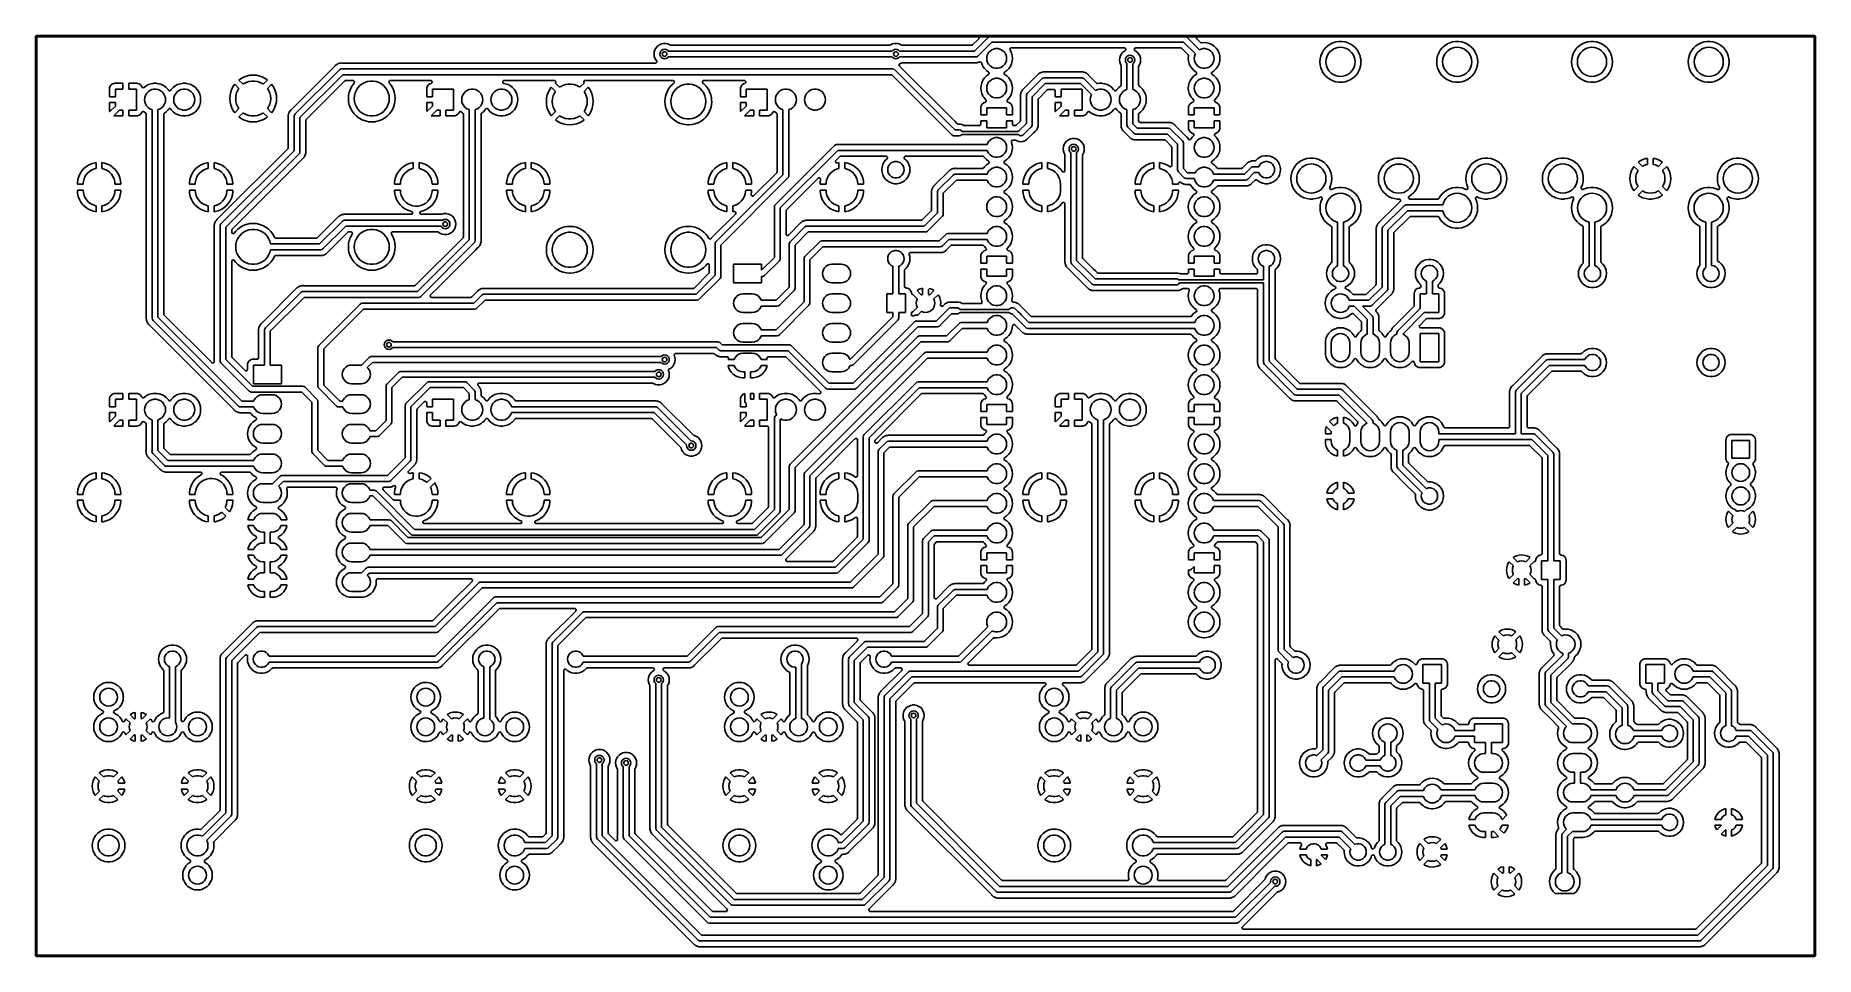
# Model space of a CAD drawing. Extents: x 1.7 to 7.7, y -4.5 to -1.4.
import ezdxf

# ---------------------------------------------------------------- set-up
doc = ezdxf.new("R2010")
doc.units = 0
doc.header["$MEASUREMENT"] = 0
doc.layers.add('BLACK', color=7, linetype='CONTINUOUS')

msp = doc.modelspace()

# ---------------------------------------------------------------- linework, layer by layer
at = {"layer": 'BLACK', "linetype": 'CONTINUOUS'}
for p, q in [((1.69803, -1.4), (1.69861, -1.39861)), ((1.69803, -4.5), (1.69803, -1.4)), ((1.69861, -1.39861), (1.7, -1.39803)), ((1.7, -1.39803), (7.7, -1.39803)), ((1.70002, -1.4049), (1.70079, -1.40226)), ((1.70002, -1.92197), (1.70002, -1.4049)), ((1.70079, -1.40226), (1.70287, -1.40046)), ((1.70197, -1.40197), (1.70197, -4.49803)), ((7.69803, -1.40197), (1.70197, -1.40197)), ((1.70287, -1.40046), (1.7049, -1.40002)), ((1.7049, -1.40002), (4.87625, -1.40002)), ((3.79116, -1.43905), (3.78743, -1.4455)), ((3.79615, -1.43351), (3.79116, -1.43905)), ((3.80218, -1.42913), (3.79615, -1.43351)), ((3.80898, -1.4261), (3.80218, -1.42913)), ((3.80218, -1.42913), (3.80218, -1.42913)), ((3.815, -1.42482), (3.80898, -1.4261)), ((3.80898, -1.4261), (3.80898, -1.4261)), ((3.81627, -1.42455), (3.815, -1.42482)), ((3.82373, -1.42455), (3.81627, -1.42455)), ((3.82513, -1.42485), (3.82373, -1.42455)), ((3.83102, -1.4261), (3.82513, -1.42485)), ((3.83782, -1.42913), (3.83102, -1.4261)), ((3.83102, -1.4261), (3.83102, -1.4261)), ((3.83836, -1.42952), (3.83782, -1.42913)), ((3.83782, -1.42913), (3.83782, -1.42913)), ((3.83859, -1.42968), (3.83836, -1.42952)), ((3.84123, -1.43045), (3.83859, -1.42968)), ((4.57877, -1.43045), (3.84123, -1.43045)), ((4.57904, -1.43044), (4.57877, -1.43045)), ((4.58164, -1.42952), (4.57904, -1.43044)), ((4.58218, -1.42913), (4.58164, -1.42952)), ((4.58898, -1.4261), (4.58218, -1.42913)), ((4.58218, -1.42913), (4.58218, -1.42913)), ((4.595, -1.42482), (4.58898, -1.4261)), ((4.58898, -1.4261), (4.58898, -1.4261)), ((4.59627, -1.42455), (4.595, -1.42482)), ((4.60373, -1.42455), (4.59627, -1.42455)), ((4.60513, -1.42485), (4.60373, -1.42455)), ((4.61102, -1.4261), (4.60513, -1.42485)), ((4.61782, -1.42913), (4.61102, -1.4261)), ((4.61102, -1.4261), (4.61102, -1.4261)), ((4.61836, -1.42952), (4.61782, -1.42913)), ((4.61782, -1.42913), (4.61782, -1.42913)), ((4.61859, -1.42968), (4.61836, -1.42952)), ((4.62123, -1.43045), (4.61859, -1.42968)), ((4.85558, -1.43045), (4.62123, -1.43045)), ((4.85662, -1.43034), (4.85558, -1.43045)), ((4.85903, -1.42902), (4.85662, -1.43034)), ((4.8797, -1.40835), (4.85903, -1.42902)), ((4.86577, -1.45016), (4.91304, -1.40288)), ((4.87625, -1.40002), (4.87889, -1.40079)), ((4.92408, -1.41969), (4.8768, -1.46696)), ((4.87889, -1.40079), (4.88069, -1.40287)), ((4.87994, -1.4081), (4.8797, -1.40835)), ((4.88108, -1.4056), (4.87994, -1.4081)), ((4.88069, -1.40287), (4.88108, -1.4056)), ((4.91304, -1.40288), (4.91623, -1.40075)), ((4.91623, -1.40075), (4.92, -1.4)), ((4.92, -1.4), (5.57484, -1.4)), ((5.57077, -1.41969), (4.92408, -1.41969)), ((4.98514, -1.4418), (4.98715, -1.43991)), ((4.98715, -1.43991), (4.98935, -1.43939)), ((4.98935, -1.43939), (5.37108, -1.43939)), ((5.37108, -1.43939), (5.37372, -1.44016)), ((5.37372, -1.44016), (5.37552, -1.44224)), ((5.40479, -1.44167), (5.40685, -1.43985)), ((5.40685, -1.43985), (5.40892, -1.43939)), ((5.40892, -1.43939), (5.56058, -1.43939)), ((5.56058, -1.43939), (5.56322, -1.44016)), ((5.56322, -1.44016), (5.56403, -1.44082)), ((5.56403, -1.44082), (5.58595, -1.46274)), ((5.61054, -1.45946), (5.57077, -1.41969)), ((5.57484, -1.4), (5.57861, -1.40075)), ((5.57861, -1.40075), (5.5818, -1.40288)), ((5.5818, -1.40288), (5.62442, -1.4455)), ((5.61382, -1.40594), (5.61402, -1.4032)), ((5.61514, -1.40835), (5.61382, -1.40594)), ((5.61402, -1.4032), (5.61567, -1.40099)), ((5.62774, -1.42095), (5.61514, -1.40835)), ((5.61567, -1.40099), (5.61824, -1.40003)), ((5.61824, -1.40003), (5.61859, -1.40002)), ((5.61859, -1.40002), (7.6951, -1.40002)), ((5.62892, -1.42182), (5.62774, -1.42095)), ((5.63161, -1.42236), (5.62892, -1.42182)), ((5.64, -1.42163), (5.63161, -1.42236)), ((5.64927, -1.42244), (5.64, -1.42163)), ((5.64, -1.42163), (5.64, -1.42163)), ((5.65825, -1.42485), (5.64927, -1.42244)), ((5.64927, -1.42244), (5.64927, -1.42244)), ((5.66669, -1.42878), (5.65825, -1.42485)), ((5.65825, -1.42485), (5.65825, -1.42485)), ((5.65825, -1.42485), (5.65825, -1.42485)), ((5.67197, -1.43248), (5.66669, -1.42878)), ((5.66669, -1.42878), (5.66669, -1.42878)), ((5.67344, -1.43351), (5.67197, -1.43248)), ((5.67431, -1.43411), (5.67344, -1.43351)), ((5.68089, -1.44069), (5.67431, -1.43411)), ((5.67431, -1.43411), (5.67431, -1.43411)), ((5.68571, -1.44758), (5.68089, -1.44069)), ((6.04915, -1.4395), (6.04271, -1.44758)), ((6.05672, -1.43248), (6.04915, -1.4395)), ((6.04915, -1.4395), (6.04915, -1.4395)), ((6.06525, -1.42666), (6.05672, -1.43248)), ((6.07456, -1.42218), (6.06525, -1.42666)), ((6.06525, -1.42666), (6.06525, -1.42666)), ((6.08442, -1.41913), (6.07456, -1.42218)), ((6.0752, -1.44389), (6.08297, -1.44027)), ((6.08297, -1.44027), (6.09126, -1.43805)), ((6.09464, -1.4176), (6.08442, -1.41913)), ((6.08442, -1.41913), (6.08442, -1.41913)), ((6.09126, -1.43805), (6.0998, -1.4373)), ((6.10496, -1.4176), (6.09464, -1.4176)), ((6.09464, -1.4176), (6.09464, -1.4176)), ((6.0998, -1.4373), (6.10834, -1.43805)), ((6.11518, -1.41913), (6.10496, -1.4176)), ((6.10496, -1.4176), (6.10496, -1.4176)), ((6.10834, -1.43805), (6.11663, -1.44027)), ((6.12504, -1.42218), (6.11518, -1.41913)), ((6.11518, -1.41913), (6.11518, -1.41913)), ((6.11663, -1.44027), (6.1244, -1.44389)), ((6.13435, -1.42666), (6.12504, -1.42218)), ((6.12504, -1.42218), (6.12504, -1.42218)), ((6.14288, -1.43248), (6.13435, -1.42666)), ((6.13435, -1.42666), (6.13435, -1.42666)), ((6.13435, -1.42666), (6.13435, -1.42666)), ((6.13435, -1.42666), (6.13435, -1.42666)), ((6.15045, -1.4395), (6.14288, -1.43248)), ((6.15689, -1.44758), (6.15045, -1.4395)), ((6.44295, -1.4395), (6.43651, -1.44758)), ((6.45052, -1.43248), (6.44295, -1.4395)), ((6.44295, -1.4395), (6.44295, -1.4395)), ((6.45905, -1.42666), (6.45052, -1.43248)), ((6.46836, -1.42218), (6.45905, -1.42666)), ((6.45905, -1.42666), (6.45905, -1.42666)), ((6.47822, -1.41913), (6.46836, -1.42218)), ((6.469, -1.44389), (6.47677, -1.44027)), ((6.47677, -1.44027), (6.48506, -1.43805)), ((6.48844, -1.4176), (6.47822, -1.41913)), ((6.47822, -1.41913), (6.47822, -1.41913)), ((6.48506, -1.43805), (6.4936, -1.4373)), ((6.49876, -1.4176), (6.48844, -1.4176)), ((6.48844, -1.4176), (6.48844, -1.4176)), ((6.4936, -1.4373), (6.50214, -1.43805)), ((6.50898, -1.41913), (6.49876, -1.4176)), ((6.49876, -1.4176), (6.49876, -1.4176)), ((6.50214, -1.43805), (6.51043, -1.44027)), ((6.51884, -1.42218), (6.50898, -1.41913)), ((6.50898, -1.41913), (6.50898, -1.41913)), ((6.51043, -1.44027), (6.5182, -1.44389)), ((6.52815, -1.42666), (6.51884, -1.42218)), ((6.51884, -1.42218), (6.51884, -1.42218)), ((6.53668, -1.43248), (6.52815, -1.42666)), ((6.52815, -1.42666), (6.52815, -1.42666)), ((6.52815, -1.42666), (6.52815, -1.42666)), ((6.52815, -1.42666), (6.52815, -1.42666)), ((6.54425, -1.4395), (6.53668, -1.43248)), ((6.55069, -1.44758), (6.54425, -1.4395)), ((6.89765, -1.4395), (6.89121, -1.44758)), ((6.90522, -1.43248), (6.89765, -1.4395)), ((6.89765, -1.4395), (6.89765, -1.4395)), ((6.91375, -1.42666), (6.90522, -1.43248)), ((6.92306, -1.42218), (6.91375, -1.42666)), ((6.91375, -1.42666), (6.91375, -1.42666)), ((6.93292, -1.41913), (6.92306, -1.42218)), ((6.9237, -1.44389), (6.93147, -1.44027)), ((6.93147, -1.44027), (6.93976, -1.43805)), ((6.94314, -1.4176), (6.93292, -1.41913)), ((6.93292, -1.41913), (6.93292, -1.41913)), ((6.93976, -1.43805), (6.9483, -1.4373)), ((6.95346, -1.4176), (6.94314, -1.4176)), ((6.94314, -1.4176), (6.94314, -1.4176)), ((6.9483, -1.4373), (6.95684, -1.43805)), ((6.96368, -1.41913), (6.95346, -1.4176)), ((6.95346, -1.4176), (6.95346, -1.4176)), ((6.95684, -1.43805), (6.96513, -1.44027)), ((6.97354, -1.42218), (6.96368, -1.41913)), ((6.96368, -1.41913), (6.96368, -1.41913)), ((6.96513, -1.44027), (6.9729, -1.44389)), ((6.98285, -1.42666), (6.97354, -1.42218)), ((6.97354, -1.42218), (6.97354, -1.42218)), ((6.99138, -1.43248), (6.98285, -1.42666)), ((6.98285, -1.42666), (6.98285, -1.42666)), ((6.98285, -1.42666), (6.98285, -1.42666)), ((6.98285, -1.42666), (6.98285, -1.42666)), ((6.99895, -1.4395), (6.99138, -1.43248)), ((7.00539, -1.44758), (6.99895, -1.4395)), ((7.29145, -1.4395), (7.28501, -1.44758)), ((7.29902, -1.43248), (7.29145, -1.4395)), ((7.29145, -1.4395), (7.29145, -1.4395)), ((7.30755, -1.42666), (7.29902, -1.43248)), ((7.31686, -1.42218), (7.30755, -1.42666)), ((7.30755, -1.42666), (7.30755, -1.42666)), ((7.32672, -1.41913), (7.31686, -1.42218)), ((7.3175, -1.44389), (7.32527, -1.44027)), ((7.32527, -1.44027), (7.33356, -1.43805)), ((7.33694, -1.4176), (7.32672, -1.41913)), ((7.32672, -1.41913), (7.32672, -1.41913)), ((7.33356, -1.43805), (7.3421, -1.4373)), ((7.34726, -1.4176), (7.33694, -1.4176)), ((7.33694, -1.4176), (7.33694, -1.4176)), ((7.3421, -1.4373), (7.35064, -1.43805)), ((7.35748, -1.41913), (7.34726, -1.4176)), ((7.34726, -1.4176), (7.34726, -1.4176)), ((7.35064, -1.43805), (7.35893, -1.44027)), ((7.36734, -1.42218), (7.35748, -1.41913)), ((7.35748, -1.41913), (7.35748, -1.41913)), ((7.35893, -1.44027), (7.3667, -1.44389)), ((7.37665, -1.42666), (7.36734, -1.42218)), ((7.36734, -1.42218), (7.36734, -1.42218)), ((7.38518, -1.43248), (7.37665, -1.42666)), ((7.37665, -1.42666), (7.37665, -1.42666)), ((7.37665, -1.42666), (7.37665, -1.42666)), ((7.37665, -1.42666), (7.37665, -1.42666)), ((7.39275, -1.4395), (7.38518, -1.43248)), ((7.39919, -1.44758), (7.39275, -1.4395)), ((7.6951, -1.40002), (7.69774, -1.40079)), ((7.69774, -1.40079), (7.69954, -1.40287)), ((7.69803, -4.49803), (7.69803, -1.40197)), ((7.69954, -1.40287), (7.69998, -1.4049)), ((7.69998, -1.4049), (7.69998, -4.4951)), ((7.7, -1.39803), (7.70139, -1.39861)), ((7.70139, -1.39861), (7.70197, -1.4)), ((7.70197, -1.4), (7.70197, -4.5)), ((2.7088, -1.49941), (2.56088, -1.64733)), ((2.71024, -1.49789), (2.7088, -1.49941)), ((2.71088, -1.49721), (2.71024, -1.49789)), ((2.7111, -1.49703), (2.71088, -1.49721)), ((2.71088, -1.49721), (2.71088, -1.49721)), ((2.71088, -1.49721), (2.71088, -1.49721)), ((2.71132, -1.49684), (2.71109, -1.49703)), ((2.71109, -1.49703), (2.7111, -1.49703)), ((2.71133, -1.49684), (2.71132, -1.49684)), ((2.71155, -1.49666), (2.71133, -1.49684)), ((2.71412, -1.49508), (2.71155, -1.49666)), ((2.71665, -1.49342), (2.71412, -1.49508)), ((2.7169, -1.49329), (2.71665, -1.49342)), ((2.71717, -1.49316), (2.7169, -1.49329)), ((2.7169, -1.49329), (2.7169, -1.49329)), ((2.71743, -1.49304), (2.71717, -1.49316)), ((2.71717, -1.49316), (2.71717, -1.49316)), ((2.7203, -1.49209), (2.71743, -1.49304)), ((2.72314, -1.49105), (2.7203, -1.49209)), ((2.72342, -1.49099), (2.72314, -1.49105)), ((2.72371, -1.49092), (2.72342, -1.49099)), ((2.72342, -1.49099), (2.72342, -1.49099)), ((2.72398, -1.49087), (2.72371, -1.49092)), ((2.72371, -1.49092), (2.72371, -1.49092)), ((2.72639, -1.49066), (2.72398, -1.49087)), ((2.727, -1.4906), (2.72639, -1.49066)), ((2.72742, -1.49055), (2.727, -1.4906)), ((2.72828, -1.49045), (2.72742, -1.49055)), ((2.7286, -1.49045), (2.72828, -1.49045)), ((2.72882, -1.49044), (2.7286, -1.49045)), ((2.72908, -1.49042), (2.72882, -1.49044)), ((2.73087, -1.49026), (2.72908, -1.49042)), ((2.7318, -1.4904), (2.73087, -1.49026)), ((2.73251, -1.49045), (2.7318, -1.4904)), ((3.78875, -1.49045), (2.73251, -1.49045)), ((3.78513, -1.45259), (3.78435, -1.46)), ((3.78435, -1.46), (3.78513, -1.46741)), ((3.78626, -1.44913), (3.78513, -1.45259)), ((3.78513, -1.46741), (3.78513, -1.46741)), ((3.78513, -1.46741), (3.78743, -1.4745)), ((3.78743, -1.4455), (3.78626, -1.44913)), ((3.78743, -1.4455), (3.78743, -1.4455)), ((3.78743, -1.4745), (3.78743, -1.4745)), ((3.78743, -1.4745), (3.79116, -1.48095)), ((3.78884, -1.49045), (3.78875, -1.49045)), ((3.79147, -1.48963), (3.78884, -1.49045)), ((3.79116, -1.48095), (3.79116, -1.48095)), ((3.79116, -1.48095), (3.79116, -1.48095)), ((3.79116, -1.48095), (3.79238, -1.4823)), ((3.79323, -1.48751), (3.79147, -1.48963)), ((3.79238, -1.4823), (3.79357, -1.48478)), ((3.79357, -1.48478), (3.79323, -1.48751)), ((3.80425, -1.46), (3.80502, -1.45513)), ((3.80502, -1.46487), (3.80425, -1.46)), ((3.80502, -1.45513), (3.80726, -1.45074)), ((3.80726, -1.46926), (3.80502, -1.46487)), ((3.80726, -1.45074), (3.81074, -1.44726)), ((3.81074, -1.47274), (3.80726, -1.46926)), ((3.81074, -1.44726), (3.81513, -1.44502)), ((3.81513, -1.47498), (3.81074, -1.47274)), ((3.81513, -1.44502), (3.82, -1.44425)), ((3.82, -1.47575), (3.81513, -1.47498)), ((3.82, -1.44425), (3.82487, -1.44502)), ((3.82487, -1.47498), (3.82, -1.47575)), ((3.82487, -1.44502), (3.82926, -1.44726)), ((3.82926, -1.47274), (3.82487, -1.47498)), ((3.82926, -1.44726), (3.83215, -1.45016)), ((3.83215, -1.46984), (3.82926, -1.47274)), ((3.83215, -1.45016), (4.58785, -1.45016)), ((4.58785, -1.46984), (3.83215, -1.46984)), ((4.58785, -1.45016), (4.59074, -1.44726)), ((4.59074, -1.47274), (4.58785, -1.46984)), ((4.59074, -1.44726), (4.59513, -1.44502)), ((4.59513, -1.47498), (4.59074, -1.47274)), ((4.59513, -1.44502), (4.6, -1.44425)), ((4.6, -1.47575), (4.59513, -1.47498)), ((4.6, -1.44425), (4.60487, -1.44502)), ((4.60487, -1.47498), (4.6, -1.47575)), ((4.60487, -1.44502), (4.60926, -1.44726)), ((4.60926, -1.47274), (4.60487, -1.47498)), ((4.60926, -1.44726), (4.61215, -1.45016)), ((4.61215, -1.46984), (4.60926, -1.47274)), ((4.61099, -1.49742), (4.61159, -1.49474)), ((4.61195, -1.5), (4.61099, -1.49742)), ((4.61159, -1.49474), (4.61354, -1.4928)), ((4.6122, -1.50034), (4.61195, -1.5)), ((4.61215, -1.45016), (4.86577, -1.45016)), ((4.86984, -1.46984), (4.61215, -1.46984)), ((4.61267, -1.50088), (4.6122, -1.50034)), ((4.79863, -1.68684), (4.61267, -1.50088)), ((4.61354, -1.4928), (4.61388, -1.49263)), ((4.61388, -1.49263), (4.61782, -1.49087)), ((4.61782, -1.49087), (4.6179, -1.49081)), ((4.6179, -1.49081), (4.61836, -1.49048)), ((4.61836, -1.49048), (4.62096, -1.48956)), ((4.62096, -1.48956), (4.62123, -1.48955)), ((4.62123, -1.48955), (4.86733, -1.48955)), ((4.86733, -1.48955), (4.86804, -1.4896)), ((4.86804, -1.4896), (4.86898, -1.48974)), ((4.86898, -1.48974), (4.87103, -1.48956)), ((4.87361, -1.46909), (4.86984, -1.46984)), ((4.87103, -1.48956), (4.87124, -1.48955)), ((4.87124, -1.48955), (4.87156, -1.48955)), ((4.87156, -1.48955), (4.87202, -1.48949)), ((4.87156, -1.48955), (4.87156, -1.48955)), ((4.87202, -1.48949), (4.87285, -1.4894)), ((4.87285, -1.4894), (4.87335, -1.48935)), ((4.87335, -1.48935), (4.87586, -1.48913)), ((4.8768, -1.46696), (4.87361, -1.46909)), ((4.87586, -1.48913), (4.87614, -1.48908)), ((4.87586, -1.48913), (4.87586, -1.48913)), ((4.87614, -1.48908), (4.87643, -1.48901)), ((4.87614, -1.48908), (4.87614, -1.48908)), ((4.87643, -1.48901), (4.8767, -1.48895)), ((4.87643, -1.48901), (4.87643, -1.48901)), ((4.8767, -1.48895), (4.87954, -1.48791)), ((4.8767, -1.48895), (4.8767, -1.48895)), ((4.87954, -1.48791), (4.88241, -1.48696)), ((4.88241, -1.48696), (4.88268, -1.48687)), ((4.88241, -1.48696), (4.88241, -1.48696)), ((4.88268, -1.48687), (4.88272, -1.48697)), ((4.88272, -1.48697), (4.88497, -1.48663)), ((4.88497, -1.48663), (4.88748, -1.48775)), ((4.88748, -1.48775), (4.88898, -1.49005)), ((4.88898, -1.49005), (4.88903, -1.4902)), ((4.88903, -1.4902), (4.88985, -1.49325)), ((4.88985, -1.49325), (4.88985, -1.49325)), ((4.88985, -1.49325), (4.89189, -1.49764)), ((4.89189, -1.49764), (4.89378, -1.50169)), ((4.90654, -1.475), (4.90727, -1.46804)), ((4.90727, -1.48196), (4.90654, -1.475)), ((4.90727, -1.46804), (4.90943, -1.46139)), ((4.90943, -1.48861), (4.90727, -1.48196)), ((4.90943, -1.46139), (4.91293, -1.45533)), ((4.91293, -1.49467), (4.90943, -1.48861)), ((4.91293, -1.45533), (4.91761, -1.45013)), ((4.91761, -1.49987), (4.91293, -1.49467)), ((4.91761, -1.45013), (4.92327, -1.44602)), ((4.92327, -1.50398), (4.91761, -1.49987)), ((4.92327, -1.44602), (4.92966, -1.44317)), ((4.92966, -1.44317), (4.9365, -1.44172)), ((4.9365, -1.44172), (4.9435, -1.44172)), ((4.9435, -1.44172), (4.95034, -1.44317)), ((4.95034, -1.44317), (4.95673, -1.44602)), ((4.95673, -1.44602), (4.96239, -1.45013)), ((4.96239, -1.49987), (4.95673, -1.50398)), ((4.96239, -1.45013), (4.96707, -1.45533)), ((4.96707, -1.49467), (4.96239, -1.49987)), ((4.96707, -1.45533), (4.97057, -1.46139)), ((4.97057, -1.48861), (4.96707, -1.49467)), ((4.97057, -1.46139), (4.97273, -1.46804)), ((4.97273, -1.48196), (4.97057, -1.48861)), ((4.97273, -1.46804), (4.97346, -1.475)), ((4.97346, -1.475), (4.97273, -1.48196)), ((4.98447, -1.44447), (4.98514, -1.4418)), ((4.98535, -1.44707), (4.98447, -1.44447)), ((4.98622, -1.44831), (4.98535, -1.44707)), ((4.99015, -1.45675), (4.98622, -1.44831)), ((4.98622, -1.50169), (4.99015, -1.49325)), ((4.99256, -1.46573), (4.99015, -1.45675)), ((4.99015, -1.49325), (4.99256, -1.48427)), ((4.99271, -1.46741), (4.99256, -1.46573)), ((4.99256, -1.48427), (4.99337, -1.475)), ((4.99333, -1.4745), (4.99271, -1.46741)), ((4.99337, -1.475), (4.99333, -1.4745)), ((5.35513, -1.47259), (5.35435, -1.48)), ((5.35435, -1.48), (5.35513, -1.48741)), ((5.35743, -1.4655), (5.35513, -1.47259)), ((5.35513, -1.47259), (5.35513, -1.47259)), ((5.35513, -1.48741), (5.35513, -1.48741)), ((5.35513, -1.48741), (5.35743, -1.4945)), ((5.36116, -1.45905), (5.35743, -1.4655)), ((5.35743, -1.4655), (5.35743, -1.4655)), ((5.35743, -1.4945), (5.35743, -1.4945)), ((5.35743, -1.4945), (5.359, -1.49721)), ((5.359, -1.49721), (5.35925, -1.49764)), ((5.35925, -1.49764), (5.3599, -1.50008)), ((5.3599, -1.50008), (5.3599, -1.56452)), ((5.36615, -1.45351), (5.36116, -1.45905)), ((5.37218, -1.44913), (5.36615, -1.45351)), ((5.37264, -1.44892), (5.37218, -1.44913)), ((5.37218, -1.44913), (5.37218, -1.44913)), ((5.37307, -1.44873), (5.37264, -1.44892)), ((5.37477, -1.44747), (5.37307, -1.44873)), ((5.37425, -1.48), (5.37502, -1.47513)), ((5.37502, -1.48487), (5.37425, -1.48)), ((5.37591, -1.44497), (5.37477, -1.44747)), ((5.37502, -1.47513), (5.37726, -1.47074)), ((5.37726, -1.48926), (5.37502, -1.48487)), ((5.37552, -1.44224), (5.37591, -1.44497)), ((5.37726, -1.47074), (5.38074, -1.46726)), ((5.37961, -1.4916), (5.37726, -1.48926)), ((5.37961, -1.57985), (5.37961, -1.4916)), ((5.38074, -1.46726), (5.38513, -1.46502)), ((5.38513, -1.46502), (5.39, -1.46425)), ((5.39, -1.46425), (5.39487, -1.46502)), ((5.39487, -1.46502), (5.39926, -1.46726)), ((5.39926, -1.46726), (5.40274, -1.47074)), ((5.40274, -1.48926), (5.39929, -1.49271)), ((5.39929, -1.49271), (5.39929, -1.57985)), ((5.40274, -1.47074), (5.40498, -1.47513)), ((5.40498, -1.48487), (5.40274, -1.48926)), ((5.40404, -1.44432), (5.40479, -1.44167)), ((5.40484, -1.44695), (5.40404, -1.44432)), ((5.40693, -1.44873), (5.40484, -1.44695)), ((5.40498, -1.47513), (5.40575, -1.48)), ((5.40575, -1.48), (5.40498, -1.48487)), ((5.40782, -1.44913), (5.40693, -1.44873)), ((5.41259, -1.45259), (5.40782, -1.44913)), ((5.40782, -1.44913), (5.40782, -1.44913)), ((5.40782, -1.44913), (5.40782, -1.44913)), ((5.41385, -1.45351), (5.41259, -1.45259)), ((5.41884, -1.45905), (5.41385, -1.45351)), ((5.42257, -1.4655), (5.41884, -1.45905)), ((5.419, -1.50199), (5.41965, -1.49955)), ((5.41965, -1.49955), (5.42257, -1.4945)), ((5.42487, -1.47259), (5.42257, -1.4655)), ((5.42257, -1.4945), (5.42487, -1.48741)), ((5.42565, -1.48), (5.42487, -1.47259)), ((5.42487, -1.48741), (5.42565, -1.48)), ((5.58595, -1.46274), (5.58727, -1.46515)), ((5.58736, -1.46661), (5.58663, -1.475)), ((5.58663, -1.475), (5.58663, -1.475)), ((5.58663, -1.475), (5.58744, -1.48427)), ((5.58727, -1.46515), (5.58736, -1.46661)), ((5.58744, -1.48427), (5.58744, -1.48427)), ((5.58744, -1.48427), (5.58985, -1.49325)), ((5.58985, -1.49325), (5.58985, -1.49325)), ((5.58985, -1.49325), (5.58985, -1.49325)), ((5.58985, -1.49325), (5.59189, -1.49764)), ((5.59189, -1.49764), (5.59378, -1.50169)), ((5.60654, -1.475), (5.60727, -1.46804)), ((5.60727, -1.48196), (5.60654, -1.475)), ((5.60727, -1.46804), (5.60943, -1.46139)), ((5.60943, -1.48861), (5.60727, -1.48196)), ((5.60943, -1.46139), (5.61054, -1.45946)), ((5.61293, -1.49467), (5.60943, -1.48861)), ((5.61761, -1.49987), (5.61293, -1.49467)), ((5.62327, -1.50398), (5.61761, -1.49987)), ((5.62442, -1.4455), (5.62966, -1.44317)), ((5.62966, -1.44317), (5.6365, -1.44172)), ((5.6365, -1.44172), (5.6435, -1.44172)), ((5.6435, -1.44172), (5.65034, -1.44317)), ((5.65034, -1.44317), (5.65673, -1.44602)), ((5.65673, -1.44602), (5.66239, -1.45013)), ((5.66239, -1.49987), (5.65673, -1.50398)), ((5.66239, -1.45013), (5.66707, -1.45533)), ((5.66707, -1.49467), (5.66239, -1.49987)), ((5.66707, -1.45533), (5.67057, -1.46139)), ((5.67057, -1.48861), (5.66707, -1.49467)), ((5.67057, -1.46139), (5.67273, -1.46804)), ((5.67273, -1.48196), (5.67057, -1.48861)), ((5.67273, -1.46804), (5.67346, -1.475)), ((5.67346, -1.475), (5.67273, -1.48196)), ((5.68622, -1.44831), (5.68571, -1.44758)), ((5.69015, -1.45675), (5.68622, -1.44831)), ((5.68622, -1.50169), (5.69015, -1.49325)), ((5.69256, -1.46573), (5.69015, -1.45675)), ((5.69015, -1.49325), (5.69196, -1.4865)), ((5.69196, -1.4865), (5.69256, -1.48427)), ((5.69271, -1.46741), (5.69256, -1.46573)), ((5.69256, -1.48427), (5.69337, -1.475)), ((5.69333, -1.4745), (5.69271, -1.46741)), ((5.69337, -1.475), (5.69333, -1.4745)), ((6.03147, -1.4762), (6.0307, -1.4865)), ((6.0307, -1.4865), (6.0307, -1.4865)), ((6.0307, -1.4865), (6.03147, -1.4968)), ((6.03377, -1.46613), (6.03147, -1.4762)), ((6.03147, -1.4762), (6.03147, -1.4762)), ((6.03147, -1.4968), (6.03147, -1.4968)), ((6.03147, -1.4968), (6.03147, -1.4968)), ((6.03147, -1.4968), (6.03147, -1.4968)), ((6.03147, -1.4968), (6.03157, -1.49721)), ((6.03157, -1.49721), (6.03377, -1.50687)), ((6.03754, -1.45652), (6.03377, -1.46613)), ((6.04271, -1.44758), (6.03754, -1.45652)), ((6.0506, -1.4865), (6.05135, -1.47796)), ((6.05135, -1.49504), (6.0506, -1.4865)), ((6.05135, -1.47796), (6.05357, -1.46967)), ((6.05357, -1.50333), (6.05135, -1.49504)), ((6.05357, -1.46967), (6.05719, -1.4619)), ((6.05719, -1.4619), (6.06211, -1.45487)), ((6.06211, -1.45487), (6.06817, -1.44881)), ((6.06817, -1.44881), (6.0752, -1.44389)), ((6.1244, -1.44389), (6.13143, -1.44881)), ((6.13143, -1.44881), (6.13749, -1.45487)), ((6.13749, -1.45487), (6.14241, -1.4619)), ((6.14241, -1.4619), (6.14603, -1.46967)), ((6.14603, -1.46967), (6.14825, -1.47796)), ((6.14825, -1.49504), (6.14603, -1.50333)), ((6.14825, -1.47796), (6.149, -1.4865)), ((6.149, -1.4865), (6.14825, -1.49504)), ((6.15979, -1.45259), (6.15689, -1.44758)), ((6.16206, -1.45652), (6.15979, -1.45259)), ((6.16305, -1.45905), (6.16206, -1.45652)), ((6.16206, -1.45652), (6.16206, -1.45652)), ((6.16206, -1.45652), (6.16206, -1.45652)), ((6.16583, -1.46613), (6.16305, -1.45905)), ((6.16681, -1.47045), (6.16583, -1.46613)), ((6.16648, -1.50399), (6.16813, -1.4968)), ((6.16813, -1.4762), (6.16681, -1.47045)), ((6.1689, -1.4865), (6.16813, -1.4762)), ((6.16813, -1.4762), (6.16813, -1.4762)), ((6.16813, -1.4762), (6.16813, -1.4762)), ((6.16813, -1.4968), (6.1689, -1.4865)), ((6.16813, -1.4968), (6.16813, -1.4968)), ((6.1689, -1.4865), (6.1689, -1.4865)), ((6.42527, -1.4762), (6.4245, -1.4865)), ((6.4245, -1.4865), (6.4245, -1.4865)), ((6.4245, -1.4865), (6.42527, -1.4968)), ((6.42757, -1.46613), (6.42527, -1.4762)), ((6.42527, -1.4762), (6.42527, -1.4762)), ((6.42527, -1.4968), (6.42527, -1.4968)), ((6.42527, -1.4968), (6.42527, -1.4968)), ((6.42527, -1.4968), (6.42527, -1.4968)), ((6.42527, -1.4968), (6.42537, -1.49721)), ((6.42537, -1.49721), (6.42757, -1.50687)), ((6.43134, -1.45652), (6.42757, -1.46613)), ((6.43651, -1.44758), (6.43134, -1.45652)), ((6.4444, -1.4865), (6.44515, -1.47796)), ((6.44515, -1.49504), (6.4444, -1.4865)), ((6.44515, -1.47796), (6.44737, -1.46967)), ((6.44737, -1.50333), (6.44515, -1.49504)), ((6.44737, -1.46967), (6.45099, -1.4619)), ((6.45099, -1.4619), (6.45591, -1.45487)), ((6.45591, -1.45487), (6.46197, -1.44881)), ((6.46197, -1.44881), (6.469, -1.44389)), ((6.5182, -1.44389), (6.52523, -1.44881)), ((6.52523, -1.44881), (6.53129, -1.45487)), ((6.53129, -1.45487), (6.53621, -1.4619)), ((6.53621, -1.4619), (6.53983, -1.46967)), ((6.53983, -1.46967), (6.54205, -1.47796)), ((6.54205, -1.49504), (6.53983, -1.50333)), ((6.54205, -1.47796), (6.5428, -1.4865)), ((6.5428, -1.4865), (6.54205, -1.49504)), ((6.55359, -1.45259), (6.55069, -1.44758)), ((6.55586, -1.45652), (6.55359, -1.45259)), ((6.55685, -1.45905), (6.55586, -1.45652)), ((6.55586, -1.45652), (6.55586, -1.45652)), ((6.55586, -1.45652), (6.55586, -1.45652)), ((6.55963, -1.46613), (6.55685, -1.45905)), ((6.56061, -1.47045), (6.55963, -1.46613)), ((6.56028, -1.50399), (6.56193, -1.4968)), ((6.56193, -1.4762), (6.56061, -1.47045)), ((6.5627, -1.4865), (6.56193, -1.4762)), ((6.56193, -1.4762), (6.56193, -1.4762)), ((6.56193, -1.4762), (6.56193, -1.4762)), ((6.56193, -1.4968), (6.5627, -1.4865)), ((6.56193, -1.4968), (6.56193, -1.4968)), ((6.5627, -1.4865), (6.5627, -1.4865)), ((6.87997, -1.4762), (6.8792, -1.4865)), ((6.8792, -1.4865), (6.8792, -1.4865)), ((6.8792, -1.4865), (6.87997, -1.4968)), ((6.88227, -1.46613), (6.87997, -1.4762)), ((6.87997, -1.4762), (6.87997, -1.4762)), ((6.87997, -1.4968), (6.87997, -1.4968)), ((6.87997, -1.4968), (6.87997, -1.4968)), ((6.87997, -1.4968), (6.87997, -1.4968)), ((6.87997, -1.4968), (6.88007, -1.49721)), ((6.88007, -1.49721), (6.88227, -1.50687)), ((6.88604, -1.45652), (6.88227, -1.46613)), ((6.89121, -1.44758), (6.88604, -1.45652)), ((6.8991, -1.4865), (6.89985, -1.47796)), ((6.89985, -1.49504), (6.8991, -1.4865)), ((6.89985, -1.47796), (6.90207, -1.46967)), ((6.90207, -1.50333), (6.89985, -1.49504)), ((6.90207, -1.46967), (6.90569, -1.4619)), ((6.90569, -1.4619), (6.91061, -1.45487)), ((6.91061, -1.45487), (6.91667, -1.44881)), ((6.91667, -1.44881), (6.9237, -1.44389)), ((6.9729, -1.44389), (6.97993, -1.44881)), ((6.97993, -1.44881), (6.98599, -1.45487)), ((6.98599, -1.45487), (6.99091, -1.4619)), ((6.99091, -1.4619), (6.99453, -1.46967)), ((6.99453, -1.46967), (6.99675, -1.47796)), ((6.99675, -1.49504), (6.99453, -1.50333)), ((6.99675, -1.47796), (6.9975, -1.4865)), ((6.9975, -1.4865), (6.99675, -1.49504)), ((7.00829, -1.45259), (7.00539, -1.44758)), ((7.01056, -1.45652), (7.00829, -1.45259)), ((7.01155, -1.45905), (7.01056, -1.45652)), ((7.01056, -1.45652), (7.01056, -1.45652)), ((7.01056, -1.45652), (7.01056, -1.45652)), ((7.01433, -1.46613), (7.01155, -1.45905)), ((7.01531, -1.47045), (7.01433, -1.46613)), ((7.01498, -1.50399), (7.01663, -1.4968)), ((7.01663, -1.4762), (7.01531, -1.47045)), ((7.0174, -1.4865), (7.01663, -1.4762)), ((7.01663, -1.4762), (7.01663, -1.4762)), ((7.01663, -1.4762), (7.01663, -1.4762)), ((7.01663, -1.4968), (7.0174, -1.4865)), ((7.01663, -1.4968), (7.01663, -1.4968)), ((7.0174, -1.4865), (7.0174, -1.4865)), ((7.27377, -1.4762), (7.273, -1.4865)), ((7.273, -1.4865), (7.273, -1.4865)), ((7.273, -1.4865), (7.27377, -1.4968)), ((7.27607, -1.46613), (7.27377, -1.4762)), ((7.27377, -1.4762), (7.27377, -1.4762)), ((7.27377, -1.4968), (7.27377, -1.4968)), ((7.27377, -1.4968), (7.27377, -1.4968)), ((7.27377, -1.4968), (7.27377, -1.4968)), ((7.27377, -1.4968), (7.27387, -1.49721)), ((7.27387, -1.49721), (7.27607, -1.50687)), ((7.27984, -1.45652), (7.27607, -1.46613)), ((7.28501, -1.44758), (7.27984, -1.45652)), ((7.2929, -1.4865), (7.29365, -1.47796)), ((7.29365, -1.49504), (7.2929, -1.4865)), ((7.29365, -1.47796), (7.29587, -1.46967)), ((7.29587, -1.50333), (7.29365, -1.49504)), ((7.29587, -1.46967), (7.29949, -1.4619)), ((7.29949, -1.4619), (7.30441, -1.45487)), ((7.30441, -1.45487), (7.31047, -1.44881)), ((7.31047, -1.44881), (7.3175, -1.44389)), ((7.3667, -1.44389), (7.37373, -1.44881)), ((7.37373, -1.44881), (7.37979, -1.45487)), ((7.37979, -1.45487), (7.38471, -1.4619)), ((7.38471, -1.4619), (7.38833, -1.46967)), ((7.38833, -1.46967), (7.39055, -1.47796)), ((7.39055, -1.49504), (7.38833, -1.50333)), ((7.39055, -1.47796), (7.3913, -1.4865)), ((7.3913, -1.4865), (7.39055, -1.49504)), ((7.40209, -1.45259), (7.39919, -1.44758)), ((7.40436, -1.45652), (7.40209, -1.45259)), ((7.40535, -1.45905), (7.40436, -1.45652)), ((7.40436, -1.45652), (7.40436, -1.45652)), ((7.40436, -1.45652), (7.40436, -1.45652)), ((7.40813, -1.46613), (7.40535, -1.45905)), ((7.40911, -1.47045), (7.40813, -1.46613)), ((7.40878, -1.50399), (7.41043, -1.4968)), ((7.41043, -1.4762), (7.40911, -1.47045)), ((7.4112, -1.4865), (7.41043, -1.4762)), ((7.41043, -1.4762), (7.41043, -1.4762)), ((7.41043, -1.4762), (7.41043, -1.4762)), ((7.41043, -1.4968), (7.4112, -1.4865)), ((7.41043, -1.4968), (7.41043, -1.4968)), ((7.4112, -1.4865), (7.4112, -1.4865)), ((1.95767, -1.56089), (1.95314, -1.56428)), ((1.96298, -1.55891), (1.95767, -1.56089)), ((1.95767, -1.56089), (1.95767, -1.56089)), ((1.96532, -1.55866), (1.96298, -1.55891)), ((1.96298, -1.55891), (1.96298, -1.55891)), ((1.9928, -1.55866), (1.96532, -1.55866)), ((1.9928, -1.57835), (1.9928, -1.55866)), ((2.03995, -1.55866), (2.01248, -1.55866)), ((2.01248, -1.55866), (2.01248, -1.57835)), ((2.0423, -1.55891), (2.03995, -1.55866)), ((2.0476, -1.56089), (2.0423, -1.55891)), ((2.0423, -1.55891), (2.0423, -1.55891)), ((2.05213, -1.56428), (2.0476, -1.56089)), ((2.0476, -1.56089), (2.0476, -1.56089)), ((2.08748, -1.56015), (2.07884, -1.56311)), ((2.09487, -1.55891), (2.08748, -1.56015)), ((2.09649, -1.55864), (2.09487, -1.55891)), ((2.10563, -1.55864), (2.09649, -1.55864)), ((2.10726, -1.55891), (2.10563, -1.55864)), ((2.11465, -1.56015), (2.10726, -1.55891)), ((2.12329, -1.56311), (2.11465, -1.56015)), ((2.18591, -1.56015), (2.17726, -1.56311)), ((2.19329, -1.55891), (2.18591, -1.56015)), ((2.19492, -1.55864), (2.19329, -1.55891)), ((2.20406, -1.55864), (2.19492, -1.55864)), ((2.20569, -1.55891), (2.20406, -1.55864)), ((2.21307, -1.56015), (2.20569, -1.55891)), ((2.22171, -1.56311), (2.21307, -1.56015)), ((2.38941, -1.54359), (2.3838, -1.54779)), ((2.3838, -1.54779), (2.39798, -1.56197)), ((2.3993, -1.5382), (2.38941, -1.54359)), ((2.38941, -1.54359), (2.38941, -1.54359)), ((2.39798, -1.56197), (2.39979, -1.56057)), ((2.40985, -1.53426), (2.3993, -1.5382)), ((2.3993, -1.5382), (2.3993, -1.5382)), ((2.39979, -1.56057), (2.40837, -1.55592)), ((2.40837, -1.55592), (2.41759, -1.55276)), ((2.42085, -1.53187), (2.40985, -1.53426)), ((2.41759, -1.55276), (2.42721, -1.55115)), ((2.43209, -1.53106), (2.42085, -1.53187)), ((2.42085, -1.53187), (2.42085, -1.53187)), ((2.42721, -1.55115), (2.43696, -1.55115)), ((2.44332, -1.53187), (2.43209, -1.53106)), ((2.43209, -1.53106), (2.43209, -1.53106)), ((2.43696, -1.55115), (2.44658, -1.55276)), ((2.45433, -1.53426), (2.44332, -1.53187)), ((2.44332, -1.53187), (2.44332, -1.53187)), ((2.44658, -1.55276), (2.45581, -1.55592)), ((2.46488, -1.5382), (2.45433, -1.53426)), ((2.45581, -1.55592), (2.46438, -1.56057)), ((2.46438, -1.56057), (2.46619, -1.56197)), ((2.47476, -1.54359), (2.46488, -1.5382)), ((2.46488, -1.5382), (2.46488, -1.5382)), ((2.46619, -1.56197), (2.48037, -1.54779)), ((2.48037, -1.54779), (2.47476, -1.54359)), ((2.47476, -1.54359), (2.47476, -1.54359)), ((2.48037, -1.54779), (2.48037, -1.54779)), ((2.57304, -1.66304), (2.72304, -1.51304)), ((2.73408, -1.52984), (2.58984, -1.67408)), ((2.61098, -1.68081), (2.74081, -1.55098)), ((2.72304, -1.51304), (2.72623, -1.51091)), ((2.72304, -1.51304), (2.72304, -1.51304)), ((2.72623, -1.51091), (2.73, -1.51016)), ((2.73, -1.51016), (4.59, -1.51016)), ((2.73, -1.51016), (2.73, -1.51016)), ((4.58592, -1.52984), (2.73408, -1.52984)), ((2.74081, -1.55098), (2.74322, -1.54966)), ((2.74322, -1.54966), (2.74426, -1.54955)), ((2.74426, -1.54955), (2.76938, -1.54955)), ((2.77242, -1.5583), (2.76566, -1.56731)), ((2.76938, -1.54955), (2.77202, -1.55032)), ((2.77202, -1.55032), (2.77382, -1.5524)), ((2.77283, -1.55788), (2.77242, -1.55829)), ((2.77242, -1.55829), (2.77242, -1.5583)), ((2.77307, -1.55763), (2.77283, -1.55788)), ((2.77421, -1.55512), (2.77307, -1.55763)), ((2.77382, -1.5524), (2.77421, -1.55512)), ((2.79209, -1.56656), (2.79979, -1.56057)), ((2.79979, -1.56057), (2.80837, -1.55592)), ((2.80837, -1.55592), (2.81759, -1.55276)), ((2.81759, -1.55276), (2.82721, -1.55115)), ((2.82721, -1.55115), (2.83696, -1.55115)), ((2.83696, -1.55115), (2.84658, -1.55276)), ((2.84658, -1.55276), (2.85581, -1.55592)), ((2.85581, -1.55592), (2.86438, -1.56057)), ((2.86438, -1.56057), (2.87208, -1.56656)), ((2.89003, -1.55547), (2.89022, -1.55272)), ((2.89134, -1.55788), (2.89003, -1.55547)), ((2.89022, -1.55272), (2.89187, -1.55052)), ((2.89176, -1.55829), (2.89134, -1.55788)), ((2.89176, -1.5583), (2.89176, -1.55829)), ((2.89851, -1.56731), (2.89176, -1.5583)), ((2.89187, -1.55052), (2.89445, -1.54956)), ((2.89445, -1.54956), (2.8948, -1.54955)), ((2.8948, -1.54955), (3.03099, -1.54955)), ((3.02763, -1.56089), (3.0231, -1.56428)), ((3.0327, -1.559), (3.02763, -1.56089)), ((3.02763, -1.56089), (3.02763, -1.56089)), ((3.03099, -1.54955), (3.03363, -1.55032)), ((3.03468, -1.55763), (3.0327, -1.559)), ((3.03363, -1.55032), (3.03543, -1.5524)), ((3.03582, -1.55512), (3.03468, -1.55763)), ((3.03543, -1.5524), (3.03582, -1.55512)), ((3.27372, -1.5557), (3.27378, -1.55295)), ((3.27515, -1.55805), (3.27372, -1.5557)), ((3.27378, -1.55295), (3.27532, -1.55067)), ((3.27763, -1.55924), (3.27515, -1.55805)), ((3.27532, -1.55067), (3.27785, -1.54958)), ((3.27876, -1.55943), (3.27763, -1.55924)), ((3.27785, -1.54958), (3.27843, -1.54955)), ((3.27843, -1.54955), (3.44806, -1.54955)), ((3.28303, -1.56015), (3.27876, -1.55943)), ((3.29167, -1.56311), (3.28303, -1.56015)), ((3.44806, -1.54955), (3.4507, -1.55032)), ((3.4507, -1.55032), (3.4525, -1.5524)), ((3.45172, -1.55765), (3.45171, -1.55779)), ((3.45171, -1.55779), (3.46589, -1.57197)), ((3.45175, -1.55763), (3.45172, -1.55765)), ((3.4529, -1.55512), (3.45175, -1.55763)), ((3.4525, -1.5524), (3.4529, -1.55512)), ((3.53411, -1.57197), (3.54829, -1.55779)), ((3.54717, -1.55339), (3.54849, -1.55098)), ((3.54736, -1.55614), (3.54717, -1.55339)), ((3.54825, -1.55732), (3.54736, -1.55614)), ((3.54829, -1.55779), (3.54825, -1.55732)), ((3.54849, -1.55098), (3.5509, -1.54966)), ((3.5509, -1.54966), (3.55194, -1.54955)), ((3.55194, -1.54955), (3.84803, -1.54955)), ((3.84829, -1.56033), (3.84033, -1.56829)), ((3.84803, -1.54955), (3.85067, -1.55032)), ((3.8483, -1.56033), (3.84829, -1.56033)), ((3.85096, -1.55834), (3.8483, -1.56033)), ((3.85067, -1.55032), (3.85247, -1.5524)), ((3.85172, -1.55763), (3.85096, -1.55834)), ((3.85286, -1.55512), (3.85172, -1.55763)), ((3.85247, -1.5524), (3.85286, -1.55512)), ((3.9472, -1.55339), (3.94852, -1.55098)), ((3.9474, -1.55614), (3.9472, -1.55339)), ((3.94904, -1.55834), (3.9474, -1.55614)), ((3.94852, -1.55098), (3.95093, -1.54966)), ((3.9517, -1.56033), (3.94904, -1.55834)), ((3.95093, -1.54966), (3.95197, -1.54955)), ((3.95171, -1.56033), (3.9517, -1.56033)), ((3.95967, -1.56829), (3.95171, -1.56033)), ((3.95197, -1.54955), (4.08894, -1.54955)), ((4.08559, -1.56089), (4.08106, -1.56428)), ((4.09065, -1.559), (4.08559, -1.56089)), ((4.08559, -1.56089), (4.08559, -1.56089)), ((4.08894, -1.54955), (4.09158, -1.55032)), ((4.09263, -1.55763), (4.09065, -1.559)), ((4.09158, -1.55032), (4.09338, -1.5524)), ((4.09378, -1.55512), (4.09263, -1.55763)), ((4.09338, -1.5524), (4.09378, -1.55512)), ((4.77204, -1.71596), (4.58592, -1.52984)), ((4.59, -1.51016), (4.59377, -1.51091)), ((4.59377, -1.51091), (4.59696, -1.51304)), ((4.59696, -1.51304), (4.78596, -1.70204)), ((4.88985, -1.55675), (4.88744, -1.56573)), ((4.89378, -1.54831), (4.88985, -1.55675)), ((4.88985, -1.55675), (4.88985, -1.55675)), ((4.89378, -1.50169), (4.89378, -1.50169)), ((4.89378, -1.50169), (4.89911, -1.50931)), ((4.89911, -1.54069), (4.89378, -1.54831)), ((4.89378, -1.54831), (4.89378, -1.54831)), ((4.89911, -1.50931), (4.89911, -1.50931)), ((4.89911, -1.50931), (4.90569, -1.51589)), ((4.90569, -1.53411), (4.89911, -1.54069)), ((4.90569, -1.51589), (4.90569, -1.51589)), ((4.90569, -1.51589), (4.913, -1.521)), ((4.913, -1.529), (4.90569, -1.53411)), ((4.90943, -1.56139), (4.91293, -1.55533)), ((4.91293, -1.55533), (4.91761, -1.55013)), ((4.913, -1.521), (4.91472, -1.52315)), ((4.91376, -1.52834), (4.913, -1.529)), ((4.915, -1.52589), (4.91376, -1.52834)), ((4.91472, -1.52315), (4.915, -1.52589)), ((4.91761, -1.55013), (4.92327, -1.54602)), ((4.92966, -1.50683), (4.92327, -1.50398)), ((4.92327, -1.54602), (4.92966, -1.54317)), ((4.9365, -1.50828), (4.92966, -1.50683)), ((4.92966, -1.54317), (4.9365, -1.54172)), ((4.9435, -1.50828), (4.9365, -1.50828)), ((4.9365, -1.54172), (4.9435, -1.54172)), ((4.95034, -1.50683), (4.9435, -1.50828)), ((4.9435, -1.54172), (4.95034, -1.54317)), ((4.95673, -1.50398), (4.95034, -1.50683)), ((4.95034, -1.54317), (4.95673, -1.54602)), ((4.95673, -1.54602), (4.96239, -1.55013)), ((4.96239, -1.55013), (4.96707, -1.55533)), ((4.965, -1.52411), (4.96624, -1.52166)), ((4.96528, -1.52685), (4.965, -1.52411)), ((4.967, -1.529), (4.96528, -1.52685)), ((4.96624, -1.52166), (4.967, -1.521)), ((4.967, -1.521), (4.97346, -1.51648)), ((4.97431, -1.53411), (4.967, -1.529)), ((4.96707, -1.55533), (4.97057, -1.56139)), ((4.97346, -1.51648), (4.97431, -1.51589)), ((4.97431, -1.51589), (4.98089, -1.50931)), ((4.98089, -1.54069), (4.97431, -1.53411)), ((4.97431, -1.53411), (4.97431, -1.53411)), ((4.98089, -1.50931), (4.98622, -1.50169)), ((4.98586, -1.54779), (4.98089, -1.54069)), ((4.98622, -1.54831), (4.98586, -1.54779)), ((4.99015, -1.55675), (4.98622, -1.54831)), ((4.99057, -1.5583), (4.99015, -1.55675)), ((4.99015, -1.55675), (4.99015, -1.55675)), ((4.99015, -1.55675), (4.99015, -1.55675)), ((4.99256, -1.56573), (4.99057, -1.5583)), ((5.0788, -1.52941), (5.03088, -1.57733)), ((5.04304, -1.59304), (5.09304, -1.54304)), ((5.10408, -1.55984), (5.05984, -1.60408)), ((5.08088, -1.52721), (5.0788, -1.52941)), ((5.0811, -1.52703), (5.08088, -1.52721)), ((5.08132, -1.52684), (5.08109, -1.52703)), ((5.08109, -1.52703), (5.0811, -1.52703)), ((5.08133, -1.52684), (5.08132, -1.52684)), ((5.08155, -1.52666), (5.08133, -1.52684)), ((5.08412, -1.52508), (5.08155, -1.52666)), ((5.08665, -1.52342), (5.08412, -1.52508)), ((5.0869, -1.52329), (5.08665, -1.52342)), ((5.08717, -1.52316), (5.0869, -1.52329)), ((5.0869, -1.52329), (5.0869, -1.52329)), ((5.08743, -1.52304), (5.08717, -1.52316)), ((5.08717, -1.52316), (5.08717, -1.52316)), ((5.0903, -1.52209), (5.08743, -1.52304)), ((5.08743, -1.52304), (5.08743, -1.52304)), ((5.08743, -1.52304), (5.08743, -1.52304)), ((5.09041, -1.52205), (5.0903, -1.52209)), ((5.09314, -1.52105), (5.09041, -1.52205)), ((5.09304, -1.54304), (5.09623, -1.54091)), ((5.09342, -1.52099), (5.09314, -1.52105)), ((5.09371, -1.52092), (5.09342, -1.52099)), ((5.09342, -1.52099), (5.09342, -1.52099)), ((5.09398, -1.52087), (5.09371, -1.52092)), ((5.09371, -1.52092), (5.09371, -1.52092)), ((5.09679, -1.52062), (5.09398, -1.52087)), ((5.09623, -1.54091), (5.1, -1.54016)), ((5.097, -1.5206), (5.09679, -1.52062)), ((5.09725, -1.52057), (5.097, -1.5206)), ((5.09828, -1.52045), (5.09725, -1.52057)), ((5.0986, -1.52045), (5.09828, -1.52045)), ((5.09882, -1.52044), (5.0986, -1.52045)), ((5.09909, -1.52042), (5.09882, -1.52044)), ((5.10087, -1.52026), (5.09909, -1.52042)), ((5.1, -1.54016), (5.22724, -1.54016)), ((5.1018, -1.5204), (5.10087, -1.52026)), ((5.10251, -1.52045), (5.1018, -1.5204)), ((5.22681, -1.52045), (5.10251, -1.52045)), ((5.22317, -1.55984), (5.10408, -1.55984)), ((5.26013, -1.59681), (5.22317, -1.55984)), ((5.22984, -1.52036), (5.22681, -1.52045)), ((5.22724, -1.54016), (5.23101, -1.54091)), ((5.23012, -1.52039), (5.22984, -1.52036)), ((5.23042, -1.52042), (5.23012, -1.52039)), ((5.23012, -1.52039), (5.23012, -1.52039)), ((5.2307, -1.52045), (5.23042, -1.52042)), ((5.23042, -1.52042), (5.23042, -1.52042)), ((5.23171, -1.52069), (5.2307, -1.52045)), ((5.23101, -1.54091), (5.2342, -1.54304)), ((5.23364, -1.52115), (5.23171, -1.52069)), ((5.23551, -1.52154), (5.23364, -1.52115)), ((5.2342, -1.54304), (5.27396, -1.5828)), ((5.2366, -1.52176), (5.23551, -1.52154)), ((5.23687, -1.52185), (5.2366, -1.52176)), ((5.23715, -1.52195), (5.23687, -1.52185)), ((5.23687, -1.52185), (5.23687, -1.52185)), ((5.23742, -1.52205), (5.23715, -1.52195)), ((5.23715, -1.52195), (5.23715, -1.52195)), ((5.23878, -1.52273), (5.23742, -1.52205)), ((5.23742, -1.52205), (5.23742, -1.52205)), ((5.23742, -1.52205), (5.23742, -1.52205)), ((5.24012, -1.5234), (5.23878, -1.52273)), ((5.24132, -1.52396), (5.24012, -1.5234)), ((5.24286, -1.52468), (5.24132, -1.52396)), ((5.2431, -1.52483), (5.24286, -1.52468)), ((5.24286, -1.52468), (5.24286, -1.52468)), ((5.24286, -1.52468), (5.24286, -1.52468)), ((5.24335, -1.52499), (5.2431, -1.52483)), ((5.2431, -1.52483), (5.2431, -1.52483)), ((5.24359, -1.52515), (5.24335, -1.52499)), ((5.24335, -1.52499), (5.24335, -1.52499)), ((5.24591, -1.52709), (5.24359, -1.52515)), ((5.24692, -1.52789), (5.24591, -1.52709)), ((5.24704, -1.528), (5.24692, -1.52789)), ((5.24715, -1.52812), (5.24704, -1.528)), ((5.24731, -1.52826), (5.24715, -1.52812)), ((5.24867, -1.52941), (5.24731, -1.52826)), ((5.24888, -1.52959), (5.24867, -1.52941)), ((5.24915, -1.52995), (5.24888, -1.52959)), ((5.24945, -1.53034), (5.24915, -1.52995)), ((5.24991, -1.53088), (5.24945, -1.53034)), ((5.27715, -1.55812), (5.24991, -1.53088)), ((5.27868, -1.55915), (5.27715, -1.55812)), ((5.28141, -1.55948), (5.27868, -1.55915)), ((5.28645, -1.55864), (5.28141, -1.55948)), ((5.29559, -1.55864), (5.28645, -1.55864)), ((5.29722, -1.55891), (5.29559, -1.55864)), ((5.30461, -1.56015), (5.29722, -1.55891)), ((5.31325, -1.56311), (5.30461, -1.56015)), ((5.419, -1.56452), (5.419, -1.50199)), ((5.58985, -1.55675), (5.58744, -1.56573)), ((5.59378, -1.54831), (5.58985, -1.55675)), ((5.58985, -1.55675), (5.58985, -1.55675)), ((5.59378, -1.50169), (5.59378, -1.50169)), ((5.59378, -1.50169), (5.59911, -1.50931)), ((5.59911, -1.54069), (5.59378, -1.54831)), ((5.59378, -1.54831), (5.59378, -1.54831)), ((5.59911, -1.50931), (5.59911, -1.50931)), ((5.59911, -1.50931), (5.60569, -1.51589)), ((5.60569, -1.53411), (5.59911, -1.54069)), ((5.60569, -1.51589), (5.60569, -1.51589)), ((5.60569, -1.51589), (5.613, -1.521)), ((5.613, -1.529), (5.60569, -1.53411)), ((5.60943, -1.56139), (5.61293, -1.55533)), ((5.61293, -1.55533), (5.61761, -1.55013)), ((5.613, -1.521), (5.61472, -1.52315)), ((5.61376, -1.52834), (5.613, -1.529)), ((5.615, -1.52589), (5.61376, -1.52834)), ((5.61472, -1.52315), (5.615, -1.52589)), ((5.61761, -1.55013), (5.62327, -1.54602)), ((5.62966, -1.50683), (5.62327, -1.50398)), ((5.62327, -1.54602), (5.62966, -1.54317)), ((5.6365, -1.50828), (5.62966, -1.50683)), ((5.62966, -1.54317), (5.6365, -1.54172)), ((5.6435, -1.50828), (5.6365, -1.50828)), ((5.6365, -1.54172), (5.6435, -1.54172)), ((5.65034, -1.50683), (5.6435, -1.50828)), ((5.6435, -1.54172), (5.65034, -1.54317)), ((5.65673, -1.50398), (5.65034, -1.50683)), ((5.65034, -1.54317), (5.65673, -1.54602)), ((5.65673, -1.54602), (5.66239, -1.55013)), ((5.66239, -1.55013), (5.66707, -1.55533)), ((5.665, -1.52411), (5.66624, -1.52166)), ((5.66528, -1.52685), (5.665, -1.52411)), ((5.667, -1.529), (5.66528, -1.52685)), ((5.66624, -1.52166), (5.667, -1.521)), ((5.667, -1.521), (5.67346, -1.51648)), ((5.67431, -1.53411), (5.667, -1.529)), ((5.66707, -1.55533), (5.67057, -1.56139)), ((5.67346, -1.51648), (5.67431, -1.51589)), ((5.67431, -1.51589), (5.68089, -1.50931)), ((5.68089, -1.54069), (5.67431, -1.53411)), ((5.67431, -1.53411), (5.67431, -1.53411)), ((5.68089, -1.50931), (5.68622, -1.50169)), ((5.68586, -1.54779), (5.68089, -1.54069)), ((5.68622, -1.54831), (5.68586, -1.54779)), ((5.69015, -1.55675), (5.68622, -1.54831)), ((5.69057, -1.5583), (5.69015, -1.55675)), ((5.69015, -1.55675), (5.69015, -1.55675)), ((5.69015, -1.55675), (5.69015, -1.55675)), ((5.69256, -1.56573), (5.69057, -1.5583)), ((6.03377, -1.50687), (6.03754, -1.51648)), ((6.03754, -1.51648), (6.03754, -1.51648)), ((6.03754, -1.51648), (6.0407, -1.52195)), ((6.0407, -1.52195), (6.04271, -1.52542)), ((6.04271, -1.52542), (6.04915, -1.5335)), ((6.04915, -1.5335), (6.05672, -1.54052)), ((6.05719, -1.5111), (6.05357, -1.50333)), ((6.05672, -1.54052), (6.06525, -1.54634)), ((6.06211, -1.51813), (6.05719, -1.5111)), ((6.06817, -1.52419), (6.06211, -1.51813)), ((6.06525, -1.54634), (6.06525, -1.54634)), ((6.06525, -1.54634), (6.06525, -1.54634)), ((6.06525, -1.54634), (6.06525, -1.54634)), ((6.06525, -1.54634), (6.07019, -1.54872)), ((6.0752, -1.52911), (6.06817, -1.52419)), ((6.07019, -1.54872), (6.07456, -1.55082)), ((6.07456, -1.55082), (6.07456, -1.55082)), ((6.07456, -1.55082), (6.07456, -1.55082)), ((6.07456, -1.55082), (6.08442, -1.55387)), ((6.08297, -1.53273), (6.0752, -1.52911)), ((6.09126, -1.53495), (6.08297, -1.53273)), ((6.08442, -1.55387), (6.08442, -1.55387)), ((6.08442, -1.55387), (6.08442, -1.55387)), ((6.08442, -1.55387), (6.09464, -1.5554)), ((6.0998, -1.5357), (6.09126, -1.53495)), ((6.09464, -1.5554), (6.09464, -1.5554)), ((6.09464, -1.5554), (6.09464, -1.5554)), ((6.09464, -1.5554), (6.09464, -1.5554)), ((6.09464, -1.5554), (6.10496, -1.5554)), ((6.10834, -1.53495), (6.0998, -1.5357)), ((6.10496, -1.5554), (6.10913, -1.55478)), ((6.10496, -1.5554), (6.10496, -1.5554)), ((6.11663, -1.53273), (6.10834, -1.53495)), ((6.10913, -1.55478), (6.11518, -1.55387)), ((6.11518, -1.55387), (6.12504, -1.55082)), ((6.11518, -1.55387), (6.11518, -1.55387)), ((6.11518, -1.55387), (6.11518, -1.55387)), ((6.1244, -1.52911), (6.11663, -1.53273)), ((6.13143, -1.52419), (6.1244, -1.52911)), ((6.12504, -1.55082), (6.13435, -1.54634)), ((6.13749, -1.51813), (6.13143, -1.52419)), ((6.13435, -1.54634), (6.14288, -1.54052)), ((6.14241, -1.5111), (6.13749, -1.51813)), ((6.14603, -1.50333), (6.14241, -1.5111)), ((6.14288, -1.54052), (6.15045, -1.5335)), ((6.15045, -1.5335), (6.15689, -1.52542)), ((6.15689, -1.52542), (6.16206, -1.51648)), ((6.16206, -1.51648), (6.16417, -1.51109)), ((6.16417, -1.51109), (6.16583, -1.50687)), ((6.16583, -1.50687), (6.16648, -1.50399)), ((6.42757, -1.50687), (6.43134, -1.51648)), ((6.43134, -1.51648), (6.43134, -1.51648)), ((6.43134, -1.51648), (6.4345, -1.52195)), ((6.4345, -1.52195), (6.43651, -1.52542)), ((6.43651, -1.52542), (6.44295, -1.5335)), ((6.44295, -1.5335), (6.45052, -1.54052)), ((6.45099, -1.5111), (6.44737, -1.50333)), ((6.45052, -1.54052), (6.45905, -1.54634)), ((6.45591, -1.51813), (6.45099, -1.5111)), ((6.46197, -1.52419), (6.45591, -1.51813)), ((6.45905, -1.54634), (6.45905, -1.54634)), ((6.45905, -1.54634), (6.45905, -1.54634)), ((6.45905, -1.54634), (6.45905, -1.54634)), ((6.45905, -1.54634), (6.46399, -1.54872)), ((6.469, -1.52911), (6.46197, -1.52419)), ((6.46399, -1.54872), (6.46836, -1.55082)), ((6.46836, -1.55082), (6.46836, -1.55082)), ((6.46836, -1.55082), (6.46836, -1.55082)), ((6.46836, -1.55082), (6.47822, -1.55387)), ((6.47677, -1.53273), (6.469, -1.52911)), ((6.48506, -1.53495), (6.47677, -1.53273)), ((6.47822, -1.55387), (6.47822, -1.55387)), ((6.47822, -1.55387), (6.47822, -1.55387)), ((6.47822, -1.55387), (6.48844, -1.5554)), ((6.4936, -1.5357), (6.48506, -1.53495)), ((6.48844, -1.5554), (6.48844, -1.5554)), ((6.48844, -1.5554), (6.48844, -1.5554)), ((6.48844, -1.5554), (6.48844, -1.5554)), ((6.48844, -1.5554), (6.49876, -1.5554)), ((6.50214, -1.53495), (6.4936, -1.5357)), ((6.49876, -1.5554), (6.50293, -1.55478)), ((6.49876, -1.5554), (6.49876, -1.5554)), ((6.51043, -1.53273), (6.50214, -1.53495)), ((6.50293, -1.55478), (6.50898, -1.55387)), ((6.50898, -1.55387), (6.51884, -1.55082)), ((6.50898, -1.55387), (6.50898, -1.55387)), ((6.50898, -1.55387), (6.50898, -1.55387)), ((6.5182, -1.52911), (6.51043, -1.53273)), ((6.52523, -1.52419), (6.5182, -1.52911)), ((6.51884, -1.55082), (6.52815, -1.54634)), ((6.53129, -1.51813), (6.52523, -1.52419)), ((6.52815, -1.54634), (6.53668, -1.54052)), ((6.53621, -1.5111), (6.53129, -1.51813)), ((6.53983, -1.50333), (6.53621, -1.5111)), ((6.53668, -1.54052), (6.54425, -1.5335)), ((6.54425, -1.5335), (6.55069, -1.52542)), ((6.55069, -1.52542), (6.55586, -1.51648)), ((6.55586, -1.51648), (6.55797, -1.51109)), ((6.55797, -1.51109), (6.55963, -1.50687)), ((6.55963, -1.50687), (6.56028, -1.50399)), ((6.88227, -1.50687), (6.88604, -1.51648)), ((6.88604, -1.51648), (6.88604, -1.51648)), ((6.88604, -1.51648), (6.8892, -1.52195)), ((6.8892, -1.52195), (6.89121, -1.52542)), ((6.89121, -1.52542), (6.89765, -1.5335)), ((6.89765, -1.5335), (6.90522, -1.54052)), ((6.90569, -1.5111), (6.90207, -1.50333)), ((6.90522, -1.54052), (6.91375, -1.54634)), ((6.91061, -1.51813), (6.90569, -1.5111)), ((6.91667, -1.52419), (6.91061, -1.51813)), ((6.91375, -1.54634), (6.91375, -1.54634)), ((6.91375, -1.54634), (6.91375, -1.54634)), ((6.91375, -1.54634), (6.91375, -1.54634)), ((6.91375, -1.54634), (6.91869, -1.54872)), ((6.9237, -1.52911), (6.91667, -1.52419)), ((6.91869, -1.54872), (6.92306, -1.55082)), ((6.92306, -1.55082), (6.92306, -1.55082)), ((6.92306, -1.55082), (6.92306, -1.55082)), ((6.92306, -1.55082), (6.93292, -1.55387)), ((6.93147, -1.53273), (6.9237, -1.52911)), ((6.93976, -1.53495), (6.93147, -1.53273)), ((6.93292, -1.55387), (6.93292, -1.55387)), ((6.93292, -1.55387), (6.93292, -1.55387)), ((6.93292, -1.55387), (6.94314, -1.5554)), ((6.9483, -1.5357), (6.93976, -1.53495)), ((6.94314, -1.5554), (6.94314, -1.5554)), ((6.94314, -1.5554), (6.94314, -1.5554)), ((6.94314, -1.5554), (6.94314, -1.5554)), ((6.94314, -1.5554), (6.95346, -1.5554)), ((6.95684, -1.53495), (6.9483, -1.5357)), ((6.95346, -1.5554), (6.95763, -1.55478)), ((6.95346, -1.5554), (6.95346, -1.5554)), ((6.96513, -1.53273), (6.95684, -1.53495)), ((6.95763, -1.55478), (6.96368, -1.55387)), ((6.96368, -1.55387), (6.97354, -1.55082)), ((6.96368, -1.55387), (6.96368, -1.55387)), ((6.96368, -1.55387), (6.96368, -1.55387)), ((6.9729, -1.52911), (6.96513, -1.53273)), ((6.97993, -1.52419), (6.9729, -1.52911)), ((6.97354, -1.55082), (6.98285, -1.54634)), ((6.98599, -1.51813), (6.97993, -1.52419)), ((6.98285, -1.54634), (6.99138, -1.54052)), ((6.99091, -1.5111), (6.98599, -1.51813)), ((6.99453, -1.50333), (6.99091, -1.5111)), ((6.99138, -1.54052), (6.99895, -1.5335)), ((6.99895, -1.5335), (7.00539, -1.52542)), ((7.00539, -1.52542), (7.01056, -1.51648)), ((7.01056, -1.51648), (7.01267, -1.51109)), ((7.01267, -1.51109), (7.01433, -1.50687)), ((7.01433, -1.50687), (7.01498, -1.50399)), ((7.27607, -1.50687), (7.27984, -1.51648)), ((7.27984, -1.51648), (7.27984, -1.51648)), ((7.27984, -1.51648), (7.283, -1.52195)), ((7.283, -1.52195), (7.28501, -1.52542)), ((7.28501, -1.52542), (7.29145, -1.5335)), ((7.29145, -1.5335), (7.29902, -1.54052)), ((7.29949, -1.5111), (7.29587, -1.50333)), ((7.29902, -1.54052), (7.30755, -1.54634)), ((7.30441, -1.51813), (7.29949, -1.5111)), ((7.31047, -1.52419), (7.30441, -1.51813)), ((7.30755, -1.54634), (7.30755, -1.54634)), ((7.30755, -1.54634), (7.30755, -1.54634)), ((7.30755, -1.54634), (7.30755, -1.54634)), ((7.30755, -1.54634), (7.31249, -1.54872)), ((7.3175, -1.52911), (7.31047, -1.52419)), ((7.31249, -1.54872), (7.31686, -1.55082)), ((7.31686, -1.55082), (7.31686, -1.55082)), ((7.31686, -1.55082), (7.31686, -1.55082)), ((7.31686, -1.55082), (7.32672, -1.55387)), ((7.32527, -1.53273), (7.3175, -1.52911)), ((7.33356, -1.53495), (7.32527, -1.53273)), ((7.32672, -1.55387), (7.32672, -1.55387)), ((7.32672, -1.55387), (7.32672, -1.55387)), ((7.32672, -1.55387), (7.33694, -1.5554)), ((7.3421, -1.5357), (7.33356, -1.53495)), ((7.33694, -1.5554), (7.33694, -1.5554)), ((7.33694, -1.5554), (7.33694, -1.5554)), ((7.33694, -1.5554), (7.33694, -1.5554)), ((7.33694, -1.5554), (7.34726, -1.5554)), ((7.35064, -1.53495), (7.3421, -1.5357)), ((7.34726, -1.5554), (7.35143, -1.55478)), ((7.34726, -1.5554), (7.34726, -1.5554)), ((7.35893, -1.53273), (7.35064, -1.53495)), ((7.35143, -1.55478), (7.35748, -1.55387)), ((7.35748, -1.55387), (7.36734, -1.55082)), ((7.35748, -1.55387), (7.35748, -1.55387)), ((7.35748, -1.55387), (7.35748, -1.55387)), ((7.3667, -1.52911), (7.35893, -1.53273)), ((7.37373, -1.52419), (7.3667, -1.52911)), ((7.36734, -1.55082), (7.37665, -1.54634)), ((7.37979, -1.51813), (7.37373, -1.52419)), ((7.37665, -1.54634), (7.38518, -1.54052)), ((7.38471, -1.5111), (7.37979, -1.51813)), ((7.38833, -1.50333), (7.38471, -1.5111)), ((7.38518, -1.54052), (7.39275, -1.5335)), ((7.39275, -1.5335), (7.39919, -1.52542)), ((7.39919, -1.52542), (7.40436, -1.51648)), ((7.40436, -1.51648), (7.40647, -1.51109)), ((7.40647, -1.51109), (7.40813, -1.50687)), ((7.40813, -1.50687), (7.40878, -1.50399)), ((1.94777, -1.57412), (1.94752, -1.57646)), ((1.94752, -1.57646), (1.94752, -1.60394)), ((1.94752, -1.60394), (1.9672, -1.60394)), ((1.94975, -1.56882), (1.94777, -1.57412)), ((1.94777, -1.57412), (1.94777, -1.57412)), ((1.95314, -1.56428), (1.94975, -1.56882)), ((1.94975, -1.56882), (1.94975, -1.56882)), ((1.95314, -1.56428), (1.95314, -1.56428)), ((1.9672, -1.60394), (1.9672, -1.57835)), ((1.9672, -1.57835), (1.9928, -1.57835)), ((2.01248, -1.57835), (2.03807, -1.57835)), ((2.03807, -1.57835), (2.03807, -1.64921)), ((2.05553, -1.56882), (2.05213, -1.56428)), ((2.05213, -1.56428), (2.05213, -1.56428)), ((2.05625, -1.57075), (2.05553, -1.56882)), ((2.05553, -1.56882), (2.05553, -1.56882)), ((2.05658, -1.57146), (2.05625, -1.57075)), ((2.05856, -1.57337), (2.05658, -1.57146)), ((2.06126, -1.57391), (2.05856, -1.57337)), ((2.06382, -1.5729), (2.06126, -1.57391)), ((2.0708, -1.56746), (2.06382, -1.5729)), ((2.06563, -1.61378), (2.0664, -1.60641)), ((2.0664, -1.62115), (2.06563, -1.61378)), ((2.0664, -1.60641), (2.06869, -1.59937)), ((2.06869, -1.59937), (2.0724, -1.59295)), ((2.07884, -1.56311), (2.0708, -1.56746)), ((2.0724, -1.59295), (2.07735, -1.58745)), ((2.07735, -1.58745), (2.08335, -1.58309)), ((2.07884, -1.56311), (2.07884, -1.56311)), ((2.08335, -1.58309), (2.09011, -1.58008)), ((2.09011, -1.58008), (2.09736, -1.57854)), ((2.09736, -1.57854), (2.10477, -1.57854)), ((2.10477, -1.57854), (2.11201, -1.58008)), ((2.11201, -1.58008), (2.11878, -1.58309)), ((2.11878, -1.58309), (2.12477, -1.58745)), ((2.13132, -1.56746), (2.12329, -1.56311)), ((2.12329, -1.56311), (2.12329, -1.56311)), ((2.12477, -1.58745), (2.12973, -1.59295)), ((2.12973, -1.59295), (2.13343, -1.59937)), ((2.13853, -1.57307), (2.13132, -1.56746)), ((2.13132, -1.56746), (2.13132, -1.56746)), ((2.13343, -1.59937), (2.13572, -1.60641)), ((2.13572, -1.60641), (2.1365, -1.61378)), ((2.1365, -1.61378), (2.13572, -1.62115)), ((2.14472, -1.5798), (2.13853, -1.57307)), ((2.13853, -1.57307), (2.13853, -1.57307)), ((2.13853, -1.57307), (2.13853, -1.57307)), ((2.14619, -1.58204), (2.14472, -1.5798)), ((2.14472, -1.5798), (2.14472, -1.5798)), ((2.14472, -1.5798), (2.14472, -1.5798)), ((2.14705, -1.58303), (2.14619, -1.58204)), ((2.14954, -1.5842), (2.14705, -1.58303)), ((2.15227, -1.58383), (2.14954, -1.5842)), ((2.15436, -1.58204), (2.15227, -1.58383)), ((2.15583, -1.5798), (2.15436, -1.58204)), ((2.15786, -1.57759), (2.15583, -1.5798)), ((2.16202, -1.57307), (2.15786, -1.57759)), ((2.16923, -1.56746), (2.16202, -1.57307)), ((2.16202, -1.57307), (2.16202, -1.57307)), ((2.16202, -1.57307), (2.16202, -1.57307)), ((2.16202, -1.57307), (2.16202, -1.57307)), ((2.16406, -1.61378), (2.16483, -1.60641)), ((2.16483, -1.62115), (2.16406, -1.61378)), ((2.16483, -1.60641), (2.16712, -1.59937)), ((2.16712, -1.59937), (2.17082, -1.59295)), ((2.17726, -1.56311), (2.16923, -1.56746)), ((2.16923, -1.56746), (2.16923, -1.56746)), ((2.17082, -1.59295), (2.17578, -1.58745)), ((2.17578, -1.58745), (2.18177, -1.58309)), ((2.17726, -1.56311), (2.17726, -1.56311)), ((2.18177, -1.58309), (2.18854, -1.58008)), ((2.18854, -1.58008), (2.19578, -1.57854)), ((2.19578, -1.57854), (2.20319, -1.57854)), ((2.20319, -1.57854), (2.21044, -1.58008)), ((2.21044, -1.58008), (2.2172, -1.58309)), ((2.2172, -1.58309), (2.2232, -1.58745)), ((2.22975, -1.56746), (2.22171, -1.56311)), ((2.22171, -1.56311), (2.22171, -1.56311)), ((2.2232, -1.58745), (2.22815, -1.59295)), ((2.22815, -1.59295), (2.23186, -1.59937)), ((2.23696, -1.57307), (2.22975, -1.56746)), ((2.22975, -1.56746), (2.22975, -1.56746)), ((2.23186, -1.59937), (2.23415, -1.60641)), ((2.23415, -1.60641), (2.23492, -1.61378)), ((2.23492, -1.61378), (2.23415, -1.62115)), ((2.24315, -1.5798), (2.23696, -1.57307)), ((2.23696, -1.57307), (2.23696, -1.57307)), ((2.23696, -1.57307), (2.23696, -1.57307)), ((2.24815, -1.58745), (2.24315, -1.5798)), ((2.24315, -1.5798), (2.24315, -1.5798)), ((2.24315, -1.5798), (2.24315, -1.5798)), ((2.25182, -1.59581), (2.24815, -1.58745)), ((2.25406, -1.60467), (2.25182, -1.59581)), ((2.2545, -1.61), (2.25406, -1.60467)), ((2.25406, -1.60467), (2.25406, -1.60467)), ((2.25412, -1.62215), (2.25481, -1.61378)), ((2.25481, -1.61378), (2.2545, -1.61)), ((2.25481, -1.61378), (2.25481, -1.61378)), ((2.35395, -1.59877), (2.35315, -1.61)), ((2.35315, -1.61), (2.35315, -1.61)), ((2.35315, -1.61), (2.35395, -1.62123)), ((2.35635, -1.58776), (2.35395, -1.59877)), ((2.35395, -1.59877), (2.35395, -1.59877)), ((2.36028, -1.57721), (2.35635, -1.58776)), ((2.36568, -1.56732), (2.36028, -1.57721)), ((2.36028, -1.57721), (2.36028, -1.57721)), ((2.36988, -1.56171), (2.36568, -1.56732)), ((2.36568, -1.56732), (2.36568, -1.56732)), ((2.38407, -1.5759), (2.36988, -1.56171)), ((2.37304, -1.61), (2.37384, -1.60028)), ((2.37384, -1.61972), (2.37304, -1.61)), ((2.37384, -1.60028), (2.37624, -1.59083)), ((2.37624, -1.62917), (2.37384, -1.61972)), ((2.37624, -1.59083), (2.38015, -1.5819)), ((2.38015, -1.5819), (2.38407, -1.5759)), ((2.49429, -1.56171), (2.4801, -1.5759)), ((2.4801, -1.5759), (2.48402, -1.5819)), ((2.48402, -1.5819), (2.48794, -1.59083)), ((2.48794, -1.59083), (2.49033, -1.60028)), ((2.49033, -1.61972), (2.48794, -1.62917)), ((2.49033, -1.60028), (2.49114, -1.61)), ((2.49114, -1.61), (2.49033, -1.61972)), ((2.49849, -1.56732), (2.49429, -1.56171)), ((2.49429, -1.56171), (2.49429, -1.56171)), ((2.50389, -1.57721), (2.49849, -1.56732)), ((2.49849, -1.56732), (2.49849, -1.56732)), ((2.50783, -1.58776), (2.50389, -1.57721)), ((2.50389, -1.57721), (2.50389, -1.57721)), ((2.51022, -1.59877), (2.50783, -1.58776)), ((2.51102, -1.61), (2.51022, -1.59877)), ((2.51022, -1.59877), (2.51022, -1.59877)), ((2.51022, -1.62123), (2.51102, -1.61)), ((2.51102, -1.61), (2.51102, -1.61)), ((2.75393, -1.59876), (2.75313, -1.61)), ((2.75313, -1.61), (2.75313, -1.61)), ((2.75313, -1.61), (2.75393, -1.62124)), ((2.75633, -1.58776), (2.75393, -1.59876)), ((2.75654, -1.5872), (2.75633, -1.58776)), ((2.75777, -1.58389), (2.75654, -1.5872)), ((2.76027, -1.5772), (2.75777, -1.58389)), ((2.76566, -1.56731), (2.76027, -1.5772)), ((2.76027, -1.5772), (2.76027, -1.5772)), ((2.76566, -1.56731), (2.76566, -1.56731)), ((2.77304, -1.61), (2.77384, -1.60028)), ((2.77384, -1.61972), (2.77304, -1.61)), ((2.77384, -1.60028), (2.77624, -1.59083)), ((2.77624, -1.62917), (2.77384, -1.61972)), ((2.77624, -1.59083), (2.78015, -1.5819)), ((2.78015, -1.5819), (2.78549, -1.57373)), ((2.78549, -1.57373), (2.79209, -1.56656)), ((2.87208, -1.56656), (2.87869, -1.57373)), ((2.87869, -1.57373), (2.88402, -1.5819)), ((2.88402, -1.5819), (2.88794, -1.59083)), ((2.88794, -1.59083), (2.89033, -1.60028)), ((2.89033, -1.61972), (2.88794, -1.62917)), ((2.89033, -1.60028), (2.89114, -1.61)), ((2.89114, -1.61), (2.89033, -1.61972)), ((2.90271, -1.575), (2.89851, -1.56731)), ((2.89851, -1.56731), (2.89851, -1.56731)), ((2.90391, -1.5772), (2.90271, -1.575)), ((2.90784, -1.58776), (2.90391, -1.5772)), ((2.90904, -1.59325), (2.90784, -1.58776)), ((2.91002, -1.59776), (2.90904, -1.59325)), ((2.91024, -1.59876), (2.91002, -1.59776)), ((2.91104, -1.61), (2.91024, -1.59876)), ((2.91024, -1.62124), (2.91104, -1.61)), ((3.01773, -1.57412), (3.01748, -1.57646)), ((3.01748, -1.57646), (3.01748, -1.60394)), ((3.01748, -1.60394), (3.03717, -1.60394)), ((3.01971, -1.56882), (3.01773, -1.57412)), ((3.01773, -1.57412), (3.01773, -1.57412)), ((3.0231, -1.56428), (3.01971, -1.56882)), ((3.01971, -1.56882), (3.01971, -1.56882)), ((3.0231, -1.56428), (3.0231, -1.56428)), ((3.03717, -1.60394), (3.03717, -1.57835)), ((3.03717, -1.57835), (3.10803, -1.57835)), ((3.10803, -1.57835), (3.10803, -1.64921)), ((3.13559, -1.61378), (3.13636, -1.60641)), ((3.13636, -1.62115), (3.13559, -1.61378)), ((3.13636, -1.60641), (3.13865, -1.59937)), ((3.13865, -1.59937), (3.14236, -1.59295)), ((3.14236, -1.59295), (3.14731, -1.58745)), ((3.14731, -1.58745), (3.15331, -1.58309)), ((3.15331, -1.58309), (3.16007, -1.58008)), ((3.16007, -1.58008), (3.16732, -1.57854)), ((3.16732, -1.57854), (3.17473, -1.57854)), ((3.17473, -1.57854), (3.18197, -1.58008)), ((3.18197, -1.58008), (3.18874, -1.58309)), ((3.18874, -1.58309), (3.19473, -1.58745)), ((3.19473, -1.58745), (3.19969, -1.59295)), ((3.19969, -1.59295), (3.20339, -1.59937)), ((3.20339, -1.59937), (3.20568, -1.60641)), ((3.20568, -1.60641), (3.20646, -1.61378)), ((3.20646, -1.61378), (3.20568, -1.62115)), ((3.23402, -1.61378), (3.23479, -1.60641)), ((3.23479, -1.62115), (3.23402, -1.61378)), ((3.23479, -1.60641), (3.23708, -1.59937)), ((3.23708, -1.59937), (3.24078, -1.59295)), ((3.24078, -1.59295), (3.24574, -1.58745)), ((3.24574, -1.58745), (3.25173, -1.58309)), ((3.25173, -1.58309), (3.2585, -1.58008)), ((3.2585, -1.58008), (3.26575, -1.57854)), ((3.26575, -1.57854), (3.27315, -1.57854)), ((3.27315, -1.57854), (3.2804, -1.58008)), ((3.2804, -1.58008), (3.28717, -1.58309)), ((3.28717, -1.58309), (3.29316, -1.58745)), ((3.29971, -1.56746), (3.29167, -1.56311)), ((3.29167, -1.56311), (3.29167, -1.56311)), ((3.29316, -1.58745), (3.29811, -1.59295)), ((3.29811, -1.59295), (3.30182, -1.59937)), ((3.30692, -1.57307), (3.29971, -1.56746)), ((3.29971, -1.56746), (3.29971, -1.56746)), ((3.30182, -1.59937), (3.30411, -1.60641)), ((3.30411, -1.60641), (3.30488, -1.61378)), ((3.30488, -1.61378), (3.30411, -1.62115)), ((3.31311, -1.5798), (3.30692, -1.57307)), ((3.30692, -1.57307), (3.30692, -1.57307)), ((3.30692, -1.57307), (3.30692, -1.57307)), ((3.31811, -1.58745), (3.31311, -1.5798)), ((3.31311, -1.5798), (3.31311, -1.5798)), ((3.31311, -1.5798), (3.31311, -1.5798)), ((3.32178, -1.59581), (3.31811, -1.58745)), ((3.32402, -1.60467), (3.32178, -1.59581)), ((3.32478, -1.61378), (3.32402, -1.60467)), ((3.32402, -1.60467), (3.32402, -1.60467)), ((3.32408, -1.62215), (3.32478, -1.61378)), ((3.32478, -1.61378), (3.32478, -1.61378)), ((3.42187, -1.60877), (3.42106, -1.62)), ((3.42106, -1.62), (3.42106, -1.62)), ((3.42106, -1.62), (3.42187, -1.63123)), ((3.42426, -1.59776), (3.42187, -1.60877)), ((3.42187, -1.60877), (3.42187, -1.60877)), ((3.4282, -1.58721), (3.42426, -1.59776)), ((3.43359, -1.57732), (3.4282, -1.58721)), ((3.4282, -1.58721), (3.4282, -1.58721)), ((3.43779, -1.57171), (3.43359, -1.57732)), ((3.43359, -1.57732), (3.43359, -1.57732)), ((3.45198, -1.5859), (3.43779, -1.57171)), ((3.44095, -1.62), (3.44176, -1.61028)), ((3.44176, -1.62972), (3.44095, -1.62)), ((3.44176, -1.61028), (3.44415, -1.60083)), ((3.44415, -1.60083), (3.44807, -1.5919)), ((3.44807, -1.5919), (3.45198, -1.5859)), ((3.46589, -1.57197), (3.4677, -1.57057)), ((3.4677, -1.57057), (3.47628, -1.56592)), ((3.47628, -1.56592), (3.4855, -1.56276)), ((3.4855, -1.56276), (3.49512, -1.56115)), ((3.49512, -1.56115), (3.50488, -1.56115)), ((3.50488, -1.56115), (3.5145, -1.56276)), ((3.5145, -1.56276), (3.52372, -1.56592)), ((3.52372, -1.56592), (3.5323, -1.57057)), ((3.5323, -1.57057), (3.53411, -1.57197)), ((3.56221, -1.57171), (3.54802, -1.5859)), ((3.54802, -1.5859), (3.55193, -1.5919)), ((3.55193, -1.5919), (3.55585, -1.60083)), ((3.55585, -1.60083), (3.55824, -1.61028)), ((3.55824, -1.61028), (3.55905, -1.62)), ((3.55905, -1.62), (3.55824, -1.62972)), ((3.56641, -1.57732), (3.56221, -1.57171)), ((3.56221, -1.57171), (3.56221, -1.57171)), ((3.5718, -1.58721), (3.56641, -1.57732)), ((3.56641, -1.57732), (3.56641, -1.57732)), ((3.57574, -1.59776), (3.5718, -1.58721)), ((3.5718, -1.58721), (3.5718, -1.58721)), ((3.57813, -1.60877), (3.57574, -1.59776)), ((3.57894, -1.62), (3.57813, -1.60877)), ((3.57813, -1.60877), (3.57813, -1.60877)), ((3.57813, -1.63123), (3.57894, -1.62)), ((3.57894, -1.62), (3.57894, -1.62)), ((3.82185, -1.60876), (3.82104, -1.62)), ((3.82104, -1.62), (3.82104, -1.62)), ((3.82104, -1.62), (3.82185, -1.63124)), ((3.82424, -1.59776), (3.82185, -1.60876)), ((3.82451, -1.59705), (3.82424, -1.59776)), ((3.82579, -1.5936), (3.82451, -1.59705)), ((3.82818, -1.5872), (3.82579, -1.5936)), ((3.83358, -1.57731), (3.82818, -1.5872)), ((3.82818, -1.5872), (3.82818, -1.5872)), ((3.84033, -1.5683), (3.83358, -1.57731)), ((3.83358, -1.57731), (3.83358, -1.57731)), ((3.84033, -1.56829), (3.84033, -1.5683)), ((3.84095, -1.62), (3.84176, -1.61028)), ((3.84176, -1.62972), (3.84095, -1.62)), ((3.84176, -1.61028), (3.84415, -1.60083)), ((3.84415, -1.60083), (3.84807, -1.5919)), ((3.84807, -1.5919), (3.8534, -1.58373)), ((3.8534, -1.58373), (3.86001, -1.57656)), ((3.86001, -1.57656), (3.8677, -1.57057)), ((3.8677, -1.57057), (3.87628, -1.56592)), ((3.87628, -1.56592), (3.8855, -1.56276)), ((3.8855, -1.56276), (3.89512, -1.56115)), ((3.89512, -1.56115), (3.90488, -1.56115)), ((3.90488, -1.56115), (3.9145, -1.56276)), ((3.9145, -1.56276), (3.92372, -1.56592)), ((3.92372, -1.56592), (3.9323, -1.57057)), ((3.9323, -1.57057), (3.93999, -1.57656)), ((3.93999, -1.57656), (3.9466, -1.58373)), ((3.9466, -1.58373), (3.95193, -1.5919)), ((3.95193, -1.5919), (3.95585, -1.60083)), ((3.95585, -1.60083), (3.95824, -1.61028)), ((3.95824, -1.61028), (3.95905, -1.62)), ((3.95905, -1.62), (3.95824, -1.62972)), ((3.95967, -1.5683), (3.95967, -1.56829)), ((3.96642, -1.57731), (3.95967, -1.5683)), ((3.97085, -1.58543), (3.96642, -1.57731)), ((3.96642, -1.57731), (3.96642, -1.57731)), ((3.97182, -1.5872), (3.97085, -1.58543)), ((3.97576, -1.59776), (3.97182, -1.5872)), ((3.97815, -1.60876), (3.97576, -1.59776)), ((3.97866, -1.61589), (3.97815, -1.60876)), ((3.97815, -1.63124), (3.97896, -1.62)), ((3.97894, -1.61984), (3.97866, -1.61589)), ((3.97896, -1.62), (3.97894, -1.61984)), ((4.07569, -1.57412), (4.07543, -1.57646)), ((4.07543, -1.57646), (4.07543, -1.60394)), ((4.07543, -1.60394), (4.09512, -1.60394)), ((4.07766, -1.56882), (4.07569, -1.57412)), ((4.07569, -1.57412), (4.07569, -1.57412)), ((4.08106, -1.56428), (4.07766, -1.56882)), ((4.07766, -1.56882), (4.07766, -1.56882)), ((4.08106, -1.56428), (4.08106, -1.56428)), ((4.09512, -1.60394), (4.09512, -1.57835)), ((4.09512, -1.57835), (4.16598, -1.57835)), ((4.16598, -1.57835), (4.16598, -1.64921)), ((4.19354, -1.61378), (4.19432, -1.60641)), ((4.19432, -1.62115), (4.19354, -1.61378)), ((4.19432, -1.60641), (4.19661, -1.59937)), ((4.19661, -1.59937), (4.20031, -1.59295)), ((4.20031, -1.59295), (4.20527, -1.58745)), ((4.20527, -1.58745), (4.21126, -1.58309)), ((4.21126, -1.58309), (4.21803, -1.58008)), ((4.21803, -1.58008), (4.22527, -1.57854)), ((4.22527, -1.57854), (4.23268, -1.57854)), ((4.23268, -1.57854), (4.23993, -1.58008)), ((4.23993, -1.58008), (4.24669, -1.58309)), ((4.24669, -1.58309), (4.25269, -1.58745)), ((4.25269, -1.58745), (4.25764, -1.59295)), ((4.25764, -1.59295), (4.26135, -1.59937)), ((4.26135, -1.59937), (4.26364, -1.60641)), ((4.26364, -1.60641), (4.26441, -1.61378)), ((4.26441, -1.61378), (4.26364, -1.62115)), ((4.29197, -1.61378), (4.29274, -1.60641)), ((4.29274, -1.62115), (4.29197, -1.61378)), ((4.29274, -1.60641), (4.29503, -1.59937)), ((4.29503, -1.59937), (4.29874, -1.59295)), ((4.29874, -1.59295), (4.30369, -1.58745)), ((4.30369, -1.58745), (4.30969, -1.58309)), ((4.30969, -1.58309), (4.31645, -1.58008)), ((4.31645, -1.58008), (4.3237, -1.57854)), ((4.3237, -1.57854), (4.33111, -1.57854)), ((4.33111, -1.57854), (4.33835, -1.58008)), ((4.33835, -1.58008), (4.34512, -1.58309)), ((4.34512, -1.58309), (4.35111, -1.58745)), ((4.35111, -1.58745), (4.35607, -1.59295)), ((4.35607, -1.59295), (4.35977, -1.59937)), ((4.35977, -1.59937), (4.36206, -1.60641)), ((4.36206, -1.60641), (4.36283, -1.61378)), ((4.36283, -1.61378), (4.36206, -1.62115)), ((4.88744, -1.56573), (4.88663, -1.575)), ((4.88663, -1.575), (4.88663, -1.575)), ((4.88663, -1.575), (4.88744, -1.58427)), ((4.88744, -1.56573), (4.88744, -1.56573)), ((4.88744, -1.58427), (4.88744, -1.58427)), ((4.88744, -1.58427), (4.88985, -1.59325)), ((4.88985, -1.59325), (4.88985, -1.59325)), ((4.88985, -1.59325), (4.88985, -1.59325)), ((4.88985, -1.59325), (4.89242, -1.59876)), ((4.89242, -1.59876), (4.89378, -1.60169)), ((4.89378, -1.60169), (4.89378, -1.60169)), ((4.89378, -1.60169), (4.89646, -1.60552)), ((4.89646, -1.60552), (4.89911, -1.60931)), ((4.89911, -1.60931), (4.89911, -1.60931)), ((4.89911, -1.60931), (4.90393, -1.61412)), ((4.90505, -1.61928), (4.9034, -1.62148)), ((4.90393, -1.61412), (4.90525, -1.61654)), ((4.90525, -1.61654), (4.90505, -1.61928)), ((4.90654, -1.575), (4.90727, -1.56804)), ((4.90727, -1.58196), (4.90654, -1.575)), ((4.90727, -1.56804), (4.90943, -1.56139)), ((4.90943, -1.58861), (4.90727, -1.58196)), ((4.91293, -1.59467), (4.90943, -1.58861)), ((4.91761, -1.59987), (4.91293, -1.59467)), ((4.92327, -1.60398), (4.91761, -1.59987)), ((4.92966, -1.60683), (4.92327, -1.60398)), ((4.9365, -1.60828), (4.92966, -1.60683)), ((4.9435, -1.60828), (4.9365, -1.60828)), ((4.95034, -1.60683), (4.9435, -1.60828)), ((4.95673, -1.60398), (4.95034, -1.60683)), ((4.96239, -1.59987), (4.95673, -1.60398)), ((4.96707, -1.59467), (4.96239, -1.59987)), ((4.97057, -1.58861), (4.96707, -1.59467)), ((4.97057, -1.56139), (4.97273, -1.56804)), ((4.97273, -1.58196), (4.97057, -1.58861)), ((4.97273, -1.56804), (4.97346, -1.575)), ((4.97346, -1.575), (4.97273, -1.58196)), ((4.97465, -1.61792), (4.97524, -1.61523)), ((4.97561, -1.6205), (4.97465, -1.61792)), ((4.97524, -1.61523), (4.97607, -1.61412)), ((4.97782, -1.62215), (4.97561, -1.6205)), ((4.97607, -1.61412), (4.98089, -1.60931)), ((4.98089, -1.60931), (4.98622, -1.60169)), ((4.98622, -1.60169), (4.99015, -1.59325)), ((4.99015, -1.59325), (4.99256, -1.58427)), ((4.99337, -1.575), (4.99256, -1.56573)), ((4.99256, -1.58427), (4.99337, -1.575)), ((5.02039, -1.59712), (5.02036, -1.59741)), ((5.02036, -1.59741), (5.02045, -1.60043)), ((5.02042, -1.59683), (5.02039, -1.59712)), ((5.02039, -1.59712), (5.02039, -1.59712)), ((5.02045, -1.59655), (5.02042, -1.59683)), ((5.02042, -1.59683), (5.02042, -1.59683)), ((5.02072, -1.59543), (5.02045, -1.59655)), ((5.02045, -1.60043), (5.02045, -1.68374)), ((5.02115, -1.5936), (5.02072, -1.59543)), ((5.02146, -1.59212), (5.02115, -1.5936)), ((5.02176, -1.59064), (5.02146, -1.59212)), ((5.02185, -1.59037), (5.02176, -1.59064)), ((5.02195, -1.59009), (5.02185, -1.59037)), ((5.02185, -1.59037), (5.02185, -1.59037)), ((5.02205, -1.58983), (5.02195, -1.59009)), ((5.02195, -1.59009), (5.02195, -1.59009)), ((5.0234, -1.58712), (5.02205, -1.58983)), ((5.02468, -1.58438), (5.0234, -1.58712)), ((5.02483, -1.58414), (5.02468, -1.58438)), ((5.02499, -1.58389), (5.02483, -1.58414)), ((5.02483, -1.58414), (5.02483, -1.58414)), ((5.02515, -1.58365), (5.02499, -1.58389)), ((5.02499, -1.58389), (5.02499, -1.58389)), ((5.02709, -1.58134), (5.02515, -1.58365)), ((5.02789, -1.58032), (5.02709, -1.58134)), ((5.02812, -1.58009), (5.02789, -1.58032)), ((5.02826, -1.57994), (5.02812, -1.58009)), ((5.02959, -1.57836), (5.02826, -1.57994)), ((5.03034, -1.5778), (5.02959, -1.57836)), ((5.03088, -1.57733), (5.03034, -1.5778)), ((5.04016, -1.6), (5.04091, -1.59623)), ((5.04016, -1.69), (5.04016, -1.6)), ((5.04091, -1.59623), (5.04304, -1.59304)), ((5.05984, -1.60408), (5.05984, -1.69)), ((5.07955, -1.61426), (5.08032, -1.61162)), ((5.07955, -1.68828), (5.07955, -1.61426)), ((5.08032, -1.61162), (5.08098, -1.61081)), ((5.08098, -1.61081), (5.11081, -1.58098)), ((5.11081, -1.58098), (5.11322, -1.57966)), ((5.11322, -1.57966), (5.11426, -1.57955)), ((5.11426, -1.57955), (5.1326, -1.57955)), ((5.1326, -1.57955), (5.13524, -1.58032)), ((5.13524, -1.58032), (5.13704, -1.5824)), ((5.13704, -1.5824), (5.13748, -1.58443)), ((5.13748, -1.58443), (5.13748, -1.60394)), ((5.13748, -1.60394), (5.15717, -1.60394)), ((5.15717, -1.60394), (5.15717, -1.57835)), ((5.15717, -1.57835), (5.22803, -1.57835)), ((5.22803, -1.57835), (5.22803, -1.64921)), ((5.25559, -1.61378), (5.25636, -1.60641)), ((5.25636, -1.62115), (5.25559, -1.61378)), ((5.25636, -1.60641), (5.25865, -1.59937)), ((5.25865, -1.59937), (5.26013, -1.59681)), ((5.27396, -1.5828), (5.28007, -1.58008)), ((5.28007, -1.58008), (5.28732, -1.57854)), ((5.28732, -1.57854), (5.29473, -1.57854)), ((5.29473, -1.57854), (5.30197, -1.58008)), ((5.30197, -1.58008), (5.30874, -1.58309)), ((5.30874, -1.58309), (5.31473, -1.58745)), ((5.32128, -1.56746), (5.31325, -1.56311)), ((5.31325, -1.56311), (5.31325, -1.56311)), ((5.31473, -1.58745), (5.31969, -1.59295)), ((5.31969, -1.59295), (5.32339, -1.59937)), ((5.3285, -1.57307), (5.32128, -1.56746)), ((5.32128, -1.56746), (5.32128, -1.56746)), ((5.32339, -1.59937), (5.32568, -1.60641)), ((5.32568, -1.60641), (5.32646, -1.61378)), ((5.32646, -1.61378), (5.32568, -1.62115)), ((5.33468, -1.5798), (5.3285, -1.57307)), ((5.3285, -1.57307), (5.3285, -1.57307)), ((5.3285, -1.57307), (5.3285, -1.57307)), ((5.33615, -1.58204), (5.33468, -1.5798)), ((5.33468, -1.5798), (5.33468, -1.5798)), ((5.33468, -1.5798), (5.33468, -1.5798)), ((5.33701, -1.58303), (5.33615, -1.58204)), ((5.33951, -1.5842), (5.33701, -1.58303)), ((5.34223, -1.58383), (5.33951, -1.5842)), ((5.34432, -1.58204), (5.34223, -1.58383)), ((5.34579, -1.5798), (5.34432, -1.58204)), ((5.34782, -1.57759), (5.34579, -1.5798)), ((5.35198, -1.57307), (5.34782, -1.57759)), ((5.35802, -1.56837), (5.35198, -1.57307)), ((5.35198, -1.57307), (5.35198, -1.57307)), ((5.35198, -1.57307), (5.35198, -1.57307)), ((5.35402, -1.61378), (5.35479, -1.60641)), ((5.35479, -1.62115), (5.35402, -1.61378)), ((5.35479, -1.60641), (5.35708, -1.59937)), ((5.35708, -1.59937), (5.36078, -1.59295)), ((5.35913, -1.56716), (5.35802, -1.56837)), ((5.3599, -1.56452), (5.35913, -1.56716)), ((5.36078, -1.59295), (5.36574, -1.58745)), ((5.36574, -1.58745), (5.37173, -1.58309)), ((5.37173, -1.58309), (5.3785, -1.58008)), ((5.3785, -1.58008), (5.37961, -1.57985)), ((5.39929, -1.57985), (5.4004, -1.58008)), ((5.4004, -1.58008), (5.40717, -1.58309)), ((5.40717, -1.58309), (5.41316, -1.58745)), ((5.41316, -1.58745), (5.41811, -1.59295)), ((5.41811, -1.59295), (5.42182, -1.59937)), ((5.41927, -1.56614), (5.419, -1.56452)), ((5.42088, -1.56837), (5.41927, -1.56614)), ((5.42393, -1.57075), (5.42088, -1.56837)), ((5.42182, -1.59937), (5.42411, -1.60641)), ((5.42692, -1.57307), (5.42393, -1.57075)), ((5.42411, -1.60641), (5.42488, -1.61378)), ((5.42488, -1.61378), (5.42411, -1.62115)), ((5.43311, -1.5798), (5.42692, -1.57307)), ((5.43811, -1.58745), (5.43311, -1.5798)), ((5.43311, -1.5798), (5.43311, -1.5798)), ((5.43311, -1.5798), (5.43311, -1.5798)), ((5.44178, -1.59581), (5.43811, -1.58745)), ((5.44402, -1.60467), (5.44178, -1.59581)), ((5.44478, -1.61378), (5.44402, -1.60467)), ((5.44402, -1.60467), (5.44402, -1.60467)), ((5.44408, -1.62215), (5.44478, -1.61378)), ((5.44478, -1.61378), (5.44478, -1.61378)), ((5.58744, -1.56573), (5.58663, -1.575)), ((5.58663, -1.575), (5.58663, -1.575)), ((5.58663, -1.575), (5.58744, -1.58427)), ((5.58744, -1.56573), (5.58744, -1.56573)), ((5.58744, -1.58427), (5.58744, -1.58427)), ((5.58744, -1.58427), (5.58985, -1.59325)), ((5.58985, -1.59325), (5.58985, -1.59325)), ((5.58985, -1.59325), (5.58985, -1.59325)), ((5.58985, -1.59325), (5.59242, -1.59876)), ((5.59242, -1.59876), (5.59378, -1.60169)), ((5.59378, -1.60169), (5.59378, -1.60169)), ((5.59378, -1.60169), (5.59646, -1.60552)), ((5.59646, -1.60552), (5.59911, -1.60931)), ((5.59911, -1.60931), (5.59911, -1.60931)), ((5.59911, -1.60931), (5.60393, -1.61412)), ((5.60505, -1.61928), (5.6034, -1.62148)), ((5.60393, -1.61412), (5.60525, -1.61654)), ((5.60525, -1.61654), (5.60505, -1.61928)), ((5.60654, -1.575), (5.60727, -1.56804)), ((5.60727, -1.58196), (5.60654, -1.575)), ((5.60727, -1.56804), (5.60943, -1.56139)), ((5.60943, -1.58861), (5.60727, -1.58196)), ((5.61293, -1.59467), (5.60943, -1.58861)), ((5.61761, -1.59987), (5.61293, -1.59467)), ((5.62327, -1.60398), (5.61761, -1.59987)), ((5.62966, -1.60683), (5.62327, -1.60398)), ((5.6365, -1.60828), (5.62966, -1.60683)), ((5.6435, -1.60828), (5.6365, -1.60828)), ((5.65034, -1.60683), (5.6435, -1.60828)), ((5.65673, -1.60398), (5.65034, -1.60683)), ((5.66239, -1.59987), (5.65673, -1.60398)), ((5.66707, -1.59467), (5.66239, -1.59987)), ((5.67057, -1.58861), (5.66707, -1.59467)), ((5.67057, -1.56139), (5.67273, -1.56804)), ((5.67273, -1.58196), (5.67057, -1.58861)), ((5.67273, -1.56804), (5.67346, -1.575)), ((5.67346, -1.575), (5.67273, -1.58196)), ((5.67465, -1.61792), (5.67524, -1.61523)), ((5.67561, -1.6205), (5.67465, -1.61792)), ((5.67524, -1.61523), (5.67607, -1.61412)), ((5.67782, -1.62215), (5.67561, -1.6205)), ((5.67607, -1.61412), (5.68089, -1.60931)), ((5.68089, -1.60931), (5.68622, -1.60169)), ((5.68622, -1.60169), (5.69015, -1.59325)), ((5.69015, -1.59325), (5.69256, -1.58427)), ((5.69337, -1.575), (5.69256, -1.56573)), ((5.69256, -1.58427), (5.69337, -1.575)), ((1.94752, -1.62362), (1.94752, -1.6511)), ((1.9672, -1.62362), (1.94752, -1.62362)), ((1.94752, -1.6511), (1.94777, -1.65344)), ((1.94777, -1.65344), (1.94777, -1.65344)), ((1.94777, -1.65344), (1.94812, -1.65438)), ((1.94812, -1.65438), (1.9672, -1.63529)), ((1.98112, -1.64921), (1.96204, -1.6683)), ((1.96204, -1.6683), (1.96298, -1.66865)), ((1.96298, -1.66865), (1.96298, -1.66865)), ((1.96298, -1.66865), (1.96532, -1.6689)), ((1.96532, -1.6689), (1.96532, -1.6689)), ((1.96532, -1.6689), (1.9928, -1.6689)), ((1.9672, -1.63529), (1.9672, -1.62362)), ((1.9928, -1.64921), (1.98112, -1.64921)), ((1.9928, -1.6689), (1.9928, -1.64921)), ((2.03807, -1.64921), (2.01248, -1.64921)), ((2.01248, -1.64921), (2.01248, -1.6689)), ((2.01248, -1.6689), (2.03995, -1.6689)), ((2.03995, -1.6689), (2.0423, -1.66865)), ((2.03995, -1.6689), (2.03995, -1.6689)), ((2.0423, -1.66865), (2.0476, -1.66667)), ((2.0423, -1.66865), (2.0423, -1.66865)), ((2.0476, -1.66667), (2.05213, -1.66328)), ((2.0476, -1.66667), (2.0476, -1.66667)), ((2.05213, -1.66328), (2.05553, -1.65874)), ((2.05213, -1.66328), (2.05213, -1.66328)), ((2.05553, -1.65874), (2.05625, -1.65681)), ((2.05553, -1.65874), (2.05553, -1.65874)), ((2.05625, -1.65681), (2.0579, -1.65461)), ((2.0579, -1.65461), (2.06047, -1.65365)), ((2.06047, -1.65365), (2.06316, -1.65423)), ((2.06316, -1.65423), (2.06382, -1.65466)), ((2.06382, -1.65466), (2.06963, -1.65919)), ((2.06869, -1.62819), (2.0664, -1.62115)), ((2.0724, -1.63461), (2.06869, -1.62819)), ((2.06963, -1.65919), (2.07124, -1.66142)), ((2.07124, -1.66142), (2.07152, -1.66304)), ((2.07152, -1.66304), (2.07152, -2.34855)), ((2.07735, -1.64011), (2.0724, -1.63461)), ((2.08335, -1.64447), (2.07735, -1.64011)), ((2.09011, -1.64748), (2.08335, -1.64447)), ((2.09122, -1.64771), (2.09011, -1.64748)), ((2.09122, -2.35106), (2.09122, -1.64771)), ((2.11201, -1.64748), (2.11091, -1.64771)), ((2.11091, -1.64771), (2.11091, -2.34699)), ((2.11878, -1.64447), (2.11201, -1.64748)), ((2.12477, -1.64011), (2.11878, -1.64447)), ((2.12973, -1.63461), (2.12477, -1.64011)), ((2.13343, -1.62819), (2.12973, -1.63461)), ((2.13061, -1.66304), (2.13139, -1.6604)), ((2.13061, -1.92197), (2.13061, -1.66304)), ((2.13139, -1.6604), (2.13249, -1.65919)), ((2.13249, -1.65919), (2.13853, -1.65448)), ((2.13572, -1.62115), (2.13343, -1.62819)), ((2.13853, -1.65448), (2.14472, -1.64776)), ((2.14472, -1.64776), (2.14619, -1.64552)), ((2.14619, -1.64552), (2.14828, -1.64373)), ((2.14828, -1.64373), (2.15101, -1.64336)), ((2.15101, -1.64336), (2.1535, -1.64452)), ((2.1535, -1.64452), (2.15436, -1.64552)), ((2.15436, -1.64552), (2.15583, -1.64776)), ((2.15583, -1.64776), (2.15583, -1.64776)), ((2.15583, -1.64776), (2.15583, -1.64776)), ((2.15583, -1.64776), (2.16202, -1.65448)), ((2.16202, -1.65448), (2.16202, -1.65448)), ((2.16202, -1.65448), (2.16202, -1.65448)), ((2.16202, -1.65448), (2.16923, -1.6601)), ((2.16712, -1.62819), (2.16483, -1.62115)), ((2.17082, -1.63461), (2.16712, -1.62819)), ((2.16923, -1.6601), (2.16923, -1.6601)), ((2.16923, -1.6601), (2.16923, -1.6601)), ((2.16923, -1.6601), (2.17726, -1.66445)), ((2.17578, -1.64011), (2.17082, -1.63461)), ((2.18177, -1.64447), (2.17578, -1.64011)), ((2.17726, -1.66445), (2.17934, -1.66516)), ((2.17934, -1.66516), (2.18591, -1.66741)), ((2.18854, -1.64748), (2.18177, -1.64447)), ((2.18591, -1.66741), (2.18591, -1.66741)), ((2.18591, -1.66741), (2.18591, -1.66741)), ((2.18591, -1.66741), (2.19492, -1.66892)), ((2.19578, -1.64902), (2.18854, -1.64748)), ((2.19492, -1.66892), (2.19492, -1.66892)), ((2.19492, -1.66892), (2.20406, -1.66892)), ((2.20319, -1.64902), (2.19578, -1.64902)), ((2.21044, -1.64748), (2.20319, -1.64902)), ((2.20406, -1.66892), (2.21307, -1.66741)), ((2.20406, -1.66892), (2.20406, -1.66892)), ((2.2172, -1.64447), (2.21044, -1.64748)), ((2.21307, -1.66741), (2.22171, -1.66445)), ((2.2232, -1.64011), (2.2172, -1.64447)), ((2.22171, -1.66445), (2.22975, -1.6601)), ((2.22815, -1.63461), (2.2232, -1.64011)), ((2.23186, -1.62819), (2.22815, -1.63461)), ((2.22975, -1.6601), (2.2301, -1.65983)), ((2.2301, -1.65983), (2.23357, -1.65712)), ((2.23415, -1.62115), (2.23186, -1.62819)), ((2.23357, -1.65712), (2.23696, -1.65448)), ((2.23696, -1.65448), (2.24315, -1.64776)), ((2.24315, -1.64776), (2.24815, -1.64011)), ((2.24815, -1.64011), (2.25182, -1.63174)), ((2.25182, -1.63174), (2.25406, -1.62289)), ((2.25406, -1.62289), (2.25412, -1.62215)), ((2.35395, -1.62123), (2.35395, -1.62123)), ((2.35395, -1.62123), (2.35635, -1.63224)), ((2.35635, -1.63224), (2.36028, -1.64279)), ((2.36028, -1.64279), (2.36028, -1.64279)), ((2.36028, -1.64279), (2.36568, -1.65268)), ((2.36568, -1.65268), (2.36568, -1.65268)), ((2.36568, -1.65268), (2.36988, -1.65829)), ((2.36988, -1.65829), (2.38407, -1.6441)), ((2.36988, -1.65829), (2.36988, -1.65829)), ((2.38015, -1.6381), (2.37624, -1.62917)), ((2.38407, -1.6441), (2.38015, -1.6381)), ((2.39798, -1.65803), (2.3838, -1.67221)), ((2.3838, -1.67221), (2.3838, -1.67221)), ((2.3838, -1.67221), (2.38941, -1.67641)), ((2.38941, -1.67641), (2.38941, -1.67641)), ((2.38941, -1.67641), (2.3993, -1.6818)), ((2.39979, -1.65943), (2.39798, -1.65803)), ((2.40837, -1.66408), (2.39979, -1.65943)), ((2.41759, -1.66724), (2.40837, -1.66408)), ((2.42721, -1.66885), (2.41759, -1.66724)), ((2.43696, -1.66885), (2.42721, -1.66885)), ((2.44658, -1.66724), (2.43696, -1.66885)), ((2.45581, -1.66408), (2.44658, -1.66724)), ((2.46438, -1.65943), (2.45581, -1.66408)), ((2.46619, -1.65803), (2.46438, -1.65943)), ((2.46488, -1.6818), (2.47476, -1.67641)), ((2.48037, -1.67221), (2.46619, -1.65803)), ((2.47476, -1.67641), (2.48037, -1.67221)), ((2.47476, -1.67641), (2.47476, -1.67641)), ((2.48402, -1.6381), (2.4801, -1.6441)), ((2.4801, -1.6441), (2.49429, -1.65829)), ((2.48794, -1.62917), (2.48402, -1.6381)), ((2.49429, -1.65829), (2.49849, -1.65268)), ((2.49849, -1.65268), (2.50389, -1.64279)), ((2.49849, -1.65268), (2.49849, -1.65268)), ((2.50389, -1.64279), (2.50783, -1.63224)), ((2.50389, -1.64279), (2.50389, -1.64279)), ((2.50783, -1.63224), (2.51022, -1.62123)), ((2.51022, -1.62123), (2.51022, -1.62123)), ((2.55039, -1.66712), (2.55036, -1.66741)), ((2.55036, -1.66741), (2.55045, -1.67043)), ((2.55042, -1.66683), (2.55039, -1.66712)), ((2.55039, -1.66712), (2.55039, -1.66712)), ((2.55045, -1.66655), (2.55042, -1.66683)), ((2.55042, -1.66683), (2.55042, -1.66683)), ((2.55095, -1.66445), (2.55045, -1.66655)), ((2.55045, -1.67043), (2.55045, -1.77574)), ((2.55115, -1.6636), (2.55095, -1.66445)), ((2.5516, -1.66142), (2.55115, -1.6636)), ((2.55176, -1.66064), (2.5516, -1.66142)), ((2.55185, -1.66037), (2.55176, -1.66064)), ((2.55195, -1.66009), (2.55185, -1.66037)), ((2.55185, -1.66037), (2.55185, -1.66037)), ((2.55205, -1.65983), (2.55195, -1.66009)), ((2.55195, -1.66009), (2.55195, -1.66009)), ((2.5534, -1.65712), (2.55205, -1.65983)), ((2.55468, -1.65438), (2.5534, -1.65712)), ((2.55483, -1.65414), (2.55468, -1.65438)), ((2.55499, -1.65389), (2.55483, -1.65414)), ((2.55483, -1.65414), (2.55483, -1.65414)), ((2.55515, -1.65365), (2.55499, -1.65389)), ((2.55499, -1.65389), (2.55499, -1.65389)), ((2.55709, -1.65134), (2.55515, -1.65365)), ((2.55789, -1.65032), (2.55709, -1.65134)), ((2.55812, -1.65009), (2.55789, -1.65032)), ((2.55826, -1.64994), (2.55812, -1.65009)), ((2.55959, -1.64836), (2.55826, -1.64994)), ((2.56034, -1.6478), (2.55959, -1.64836)), ((2.56088, -1.64733), (2.56034, -1.6478)), ((2.57016, -1.67), (2.57091, -1.66623)), ((2.57016, -1.78592), (2.57016, -1.67)), ((2.57091, -1.66623), (2.57304, -1.66304)), ((2.58984, -1.67408), (2.58984, -1.79)), ((2.61032, -1.68162), (2.61098, -1.68081)), ((2.75393, -1.62124), (2.75633, -1.63224)), ((2.75633, -1.63224), (2.75633, -1.63224)), ((2.75633, -1.63224), (2.75822, -1.63731)), ((2.75822, -1.63731), (2.76027, -1.6428)), ((2.76027, -1.6428), (2.76027, -1.6428)), ((2.76027, -1.6428), (2.76566, -1.65269)), ((2.76566, -1.65269), (2.76566, -1.65269)), ((2.76566, -1.65269), (2.77242, -1.6617)), ((2.77242, -1.6617), (2.77242, -1.66171)), ((2.77242, -1.66171), (2.78038, -1.66967)), ((2.78015, -1.6381), (2.77624, -1.62917)), ((2.78549, -1.64627), (2.78015, -1.6381)), ((2.78038, -1.66967), (2.78038, -1.66967)), ((2.78038, -1.66967), (2.7894, -1.67642)), ((2.79209, -1.65344), (2.78549, -1.64627)), ((2.7894, -1.67642), (2.7894, -1.67642)), ((2.7894, -1.67642), (2.79929, -1.68182)), ((2.79979, -1.65943), (2.79209, -1.65344)), ((2.80837, -1.66408), (2.79979, -1.65943)), ((2.81759, -1.66724), (2.80837, -1.66408)), ((2.82721, -1.66885), (2.81759, -1.66724)), ((2.83696, -1.66885), (2.82721, -1.66885)), ((2.84658, -1.66724), (2.83696, -1.66885)), ((2.85581, -1.66408), (2.84658, -1.66724)), ((2.86438, -1.65943), (2.85581, -1.66408)), ((2.87208, -1.65344), (2.86438, -1.65943)), ((2.86489, -1.68182), (2.87477, -1.67642)), ((2.87869, -1.64627), (2.87208, -1.65344)), ((2.87477, -1.67642), (2.88379, -1.66967)), ((2.88402, -1.6381), (2.87869, -1.64627)), ((2.88379, -1.66967), (2.89176, -1.66171)), ((2.88794, -1.62917), (2.88402, -1.6381)), ((2.89176, -1.66171), (2.89851, -1.65269)), ((2.89851, -1.65269), (2.90391, -1.6428)), ((2.90391, -1.6428), (2.90784, -1.63224)), ((2.90784, -1.63224), (2.91024, -1.62124)), ((3.01748, -1.62362), (3.01748, -1.6511)), ((3.03717, -1.62362), (3.01748, -1.62362)), ((3.01748, -1.6511), (3.01773, -1.65344)), ((3.01773, -1.65344), (3.01773, -1.65344)), ((3.01773, -1.65344), (3.01808, -1.65438)), ((3.01808, -1.65438), (3.03717, -1.63529)), ((3.05108, -1.64921), (3.032, -1.6683)), ((3.032, -1.6683), (3.03294, -1.66865)), ((3.03294, -1.66865), (3.03294, -1.66865)), ((3.03294, -1.66865), (3.03528, -1.6689)), ((3.03528, -1.6689), (3.03528, -1.6689)), ((3.03528, -1.6689), (3.06276, -1.6689)), ((3.03717, -1.63529), (3.03717, -1.62362)), ((3.06276, -1.64921), (3.05108, -1.64921)), ((3.06276, -1.6689), (3.06276, -1.64921)), ((3.10803, -1.64921), (3.08244, -1.64921)), ((3.08244, -1.64921), (3.08244, -1.6689)), ((3.08244, -1.6689), (3.10991, -1.6689)), ((3.10991, -1.6689), (3.10992, -1.6689)), ((3.10992, -1.6689), (3.11226, -1.66865)), ((3.11226, -1.66865), (3.11756, -1.66667)), ((3.11226, -1.66865), (3.11226, -1.66865)), ((3.11756, -1.66667), (3.12209, -1.66328)), ((3.11756, -1.66667), (3.11756, -1.66667)), ((3.12209, -1.66328), (3.12549, -1.65874)), ((3.12209, -1.66328), (3.12209, -1.66328)), ((3.12549, -1.65874), (3.12621, -1.65681)), ((3.12549, -1.65874), (3.12549, -1.65874)), ((3.12621, -1.65681), (3.12786, -1.65461)), ((3.12786, -1.65461), (3.13043, -1.65365)), ((3.13043, -1.65365), (3.13312, -1.65423)), ((3.13312, -1.65423), (3.13378, -1.65466)), ((3.13378, -1.65466), (3.13959, -1.65919)), ((3.13865, -1.62819), (3.13636, -1.62115)), ((3.14236, -1.63461), (3.13865, -1.62819)), ((3.13959, -1.65919), (3.1412, -1.66142)), ((3.1412, -1.66142), (3.14148, -1.66304)), ((3.14148, -1.66304), (3.14148, -2.07574)), ((3.14731, -1.64011), (3.14236, -1.63461)), ((3.15331, -1.64447), (3.14731, -1.64011)), ((3.16007, -1.64748), (3.15331, -1.64447)), ((3.16118, -1.64771), (3.16007, -1.64748)), ((3.16118, -2.08592), (3.16118, -1.64771)), ((3.18197, -1.64748), (3.18087, -1.64771)), ((3.18087, -1.64771), (3.18087, -2.09)), ((3.18874, -1.64447), (3.18197, -1.64748)), ((3.19473, -1.64011), (3.18874, -1.64447)), ((3.19969, -1.63461), (3.19473, -1.64011)), ((3.20339, -1.62819), (3.19969, -1.63461)), ((3.20057, -1.66304), (3.20135, -1.6604)), ((3.20057, -1.92197), (3.20057, -1.66304)), ((3.20135, -1.6604), (3.20245, -1.65919)), ((3.20245, -1.65919), (3.2085, -1.65448)), ((3.20568, -1.62115), (3.20339, -1.62819)), ((3.2085, -1.65448), (3.21468, -1.64776)), ((3.21468, -1.64776), (3.21615, -1.64552)), ((3.21615, -1.64552), (3.21824, -1.64373)), ((3.21824, -1.64373), (3.22097, -1.64336)), ((3.22097, -1.64336), (3.22346, -1.64452)), ((3.22346, -1.64452), (3.22432, -1.64552)), ((3.22432, -1.64552), (3.22579, -1.64776)), ((3.22579, -1.64776), (3.22579, -1.64776)), ((3.22579, -1.64776), (3.22579, -1.64776)), ((3.22579, -1.64776), (3.23198, -1.65448)), ((3.23198, -1.65448), (3.23198, -1.65448)), ((3.23198, -1.65448), (3.23198, -1.65448)), ((3.23198, -1.65448), (3.23919, -1.6601)), ((3.23708, -1.62819), (3.23479, -1.62115)), ((3.24078, -1.63461), (3.23708, -1.62819)), ((3.23919, -1.6601), (3.23919, -1.6601)), ((3.23919, -1.6601), (3.23919, -1.6601)), ((3.23919, -1.6601), (3.24722, -1.66445)), ((3.24574, -1.64011), (3.24078, -1.63461)), ((3.25173, -1.64447), (3.24574, -1.64011)), ((3.24722, -1.66445), (3.2493, -1.66516)), ((3.2493, -1.66516), (3.25587, -1.66741)), ((3.2585, -1.64748), (3.25173, -1.64447)), ((3.25587, -1.66741), (3.25587, -1.66741)), ((3.25587, -1.66741), (3.25587, -1.66741)), ((3.25587, -1.66741), (3.26488, -1.66892)), ((3.26575, -1.64902), (3.2585, -1.64748)), ((3.26488, -1.66892), (3.26488, -1.66892)), ((3.26488, -1.66892), (3.27402, -1.66892)), ((3.27315, -1.64902), (3.26575, -1.64902)), ((3.2804, -1.64748), (3.27315, -1.64902)), ((3.27402, -1.66892), (3.28303, -1.66741)), ((3.27402, -1.66892), (3.27402, -1.66892)), ((3.28717, -1.64447), (3.2804, -1.64748)), ((3.28303, -1.66741), (3.29167, -1.66445)), ((3.29316, -1.64011), (3.28717, -1.64447)), ((3.29167, -1.66445), (3.29971, -1.6601)), ((3.29811, -1.63461), (3.29316, -1.64011)), ((3.30182, -1.62819), (3.29811, -1.63461)), ((3.29971, -1.6601), (3.30006, -1.65983)), ((3.30006, -1.65983), (3.30353, -1.65712)), ((3.30411, -1.62115), (3.30182, -1.62819)), ((3.30353, -1.65712), (3.30692, -1.65448)), ((3.30692, -1.65448), (3.31311, -1.64776)), ((3.31311, -1.64776), (3.31811, -1.64011)), ((3.31811, -1.64011), (3.32178, -1.63174)), ((3.32178, -1.63174), (3.32402, -1.62289)), ((3.32402, -1.62289), (3.32408, -1.62215)), ((3.42187, -1.63123), (3.42187, -1.63123)), ((3.42187, -1.63123), (3.42426, -1.64224)), ((3.42426, -1.64224), (3.4282, -1.65279)), ((3.4282, -1.65279), (3.4282, -1.65279)), ((3.4282, -1.65279), (3.43359, -1.66268)), ((3.43359, -1.66268), (3.43359, -1.66268)), ((3.43359, -1.66268), (3.43779, -1.66829)), ((3.43779, -1.66829), (3.45198, -1.6541)), ((3.44415, -1.63917), (3.44176, -1.62972)), ((3.44807, -1.6481), (3.44415, -1.63917)), ((3.45198, -1.6541), (3.44807, -1.6481)), ((3.46589, -1.66803), (3.45171, -1.68221)), ((3.4677, -1.66943), (3.46589, -1.66803)), ((3.47628, -1.67408), (3.4677, -1.66943)), ((3.4855, -1.67724), (3.47628, -1.67408)), ((3.49512, -1.67885), (3.4855, -1.67724)), ((3.50488, -1.67885), (3.49512, -1.67885)), ((3.5145, -1.67724), (3.50488, -1.67885)), ((3.52372, -1.67408), (3.5145, -1.67724)), ((3.5323, -1.66943), (3.52372, -1.67408)), ((3.53411, -1.66803), (3.5323, -1.66943)), ((3.54829, -1.68221), (3.53411, -1.66803)), ((3.55193, -1.6481), (3.54802, -1.6541)), ((3.54802, -1.6541), (3.56221, -1.66829)), ((3.55585, -1.63917), (3.55193, -1.6481)), ((3.55824, -1.62972), (3.55585, -1.63917)), ((3.56221, -1.66829), (3.56641, -1.66268)), ((3.56641, -1.66268), (3.5718, -1.65279)), ((3.56641, -1.66268), (3.56641, -1.66268)), ((3.5718, -1.65279), (3.57574, -1.64224)), ((3.5718, -1.65279), (3.5718, -1.65279)), ((3.57574, -1.64224), (3.57813, -1.63123)), ((3.57813, -1.63123), (3.57813, -1.63123)), ((3.82185, -1.63124), (3.82424, -1.64224)), ((3.82424, -1.64224), (3.82424, -1.64224)), ((3.82424, -1.64224), (3.82622, -1.64755)), ((3.82622, -1.64755), (3.82818, -1.6528)), ((3.82818, -1.6528), (3.82818, -1.6528)), ((3.82818, -1.6528), (3.83358, -1.66269)), ((3.83358, -1.66269), (3.83358, -1.66269)), ((3.83358, -1.66269), (3.84033, -1.6717)), ((3.84033, -1.6717), (3.84033, -1.67171)), ((3.84033, -1.67171), (3.84829, -1.67967)), ((3.84415, -1.63917), (3.84176, -1.62972)), ((3.84807, -1.6481), (3.84415, -1.63917)), ((3.8534, -1.65627), (3.84807, -1.6481)), ((3.84829, -1.67967), (3.8483, -1.67967)), ((3.8483, -1.67967), (3.85731, -1.68642)), ((3.86001, -1.66344), (3.8534, -1.65627)), ((3.8677, -1.66943), (3.86001, -1.66344)), ((3.87628, -1.67408), (3.8677, -1.66943)), ((3.8855, -1.67724), (3.87628, -1.67408)), ((3.89512, -1.67885), (3.8855, -1.67724)), ((3.90488, -1.67885), (3.89512, -1.67885)), ((3.9145, -1.67724), (3.90488, -1.67885)), ((3.92372, -1.67408), (3.9145, -1.67724)), ((3.9323, -1.66943), (3.92372, -1.67408)), ((3.93999, -1.66344), (3.9323, -1.66943)), ((3.9466, -1.65627), (3.93999, -1.66344)), ((3.94269, -1.68642), (3.95171, -1.67967)), ((3.95193, -1.6481), (3.9466, -1.65627)), ((3.95171, -1.67967), (3.95967, -1.67171)), ((3.95585, -1.63917), (3.95193, -1.6481)), ((3.95824, -1.62972), (3.95585, -1.63917)), ((3.95967, -1.67171), (3.96642, -1.66269)), ((3.96642, -1.66269), (3.97182, -1.6528)), ((3.97182, -1.6528), (3.97576, -1.64224)), ((3.97576, -1.64224), (3.97793, -1.63224)), ((3.97793, -1.63224), (3.97815, -1.63124)), ((3.97815, -1.63124), (3.97815, -1.63124)), ((3.97815, -1.63124), (3.97815, -1.63124)), ((4.07543, -1.62362), (4.07543, -1.6511)), ((4.09512, -1.62362), (4.07543, -1.62362)), ((4.07543, -1.6511), (4.07569, -1.65344)), ((4.07569, -1.65344), (4.07569, -1.65344)), ((4.07569, -1.65344), (4.07603, -1.65438)), ((4.07603, -1.65438), (4.09512, -1.63529)), ((4.10904, -1.64921), (4.08995, -1.6683)), ((4.08995, -1.6683), (4.09089, -1.66865)), ((4.09089, -1.66865), (4.09089, -1.66865)), ((4.09089, -1.66865), (4.09323, -1.6689)), ((4.09323, -1.6689), (4.09324, -1.6689)), ((4.09324, -1.6689), (4.12071, -1.6689)), ((4.09512, -1.63529), (4.09512, -1.62362)), ((4.12071, -1.64921), (4.10904, -1.64921)), ((4.12071, -1.6689), (4.12071, -1.64921)), ((4.16598, -1.64921), (4.14039, -1.64921)), ((4.14039, -1.64921), (4.14039, -1.6689)), ((4.14039, -1.6689), (4.16787, -1.6689)), ((4.16787, -1.6689), (4.17021, -1.66865)), ((4.16787, -1.6689), (4.16787, -1.6689)), ((4.17021, -1.66865), (4.17552, -1.66667)), ((4.17021, -1.66865), (4.17021, -1.66865)), ((4.17552, -1.66667), (4.18005, -1.66328)), ((4.17552, -1.66667), (4.17552, -1.66667)), ((4.18005, -1.66328), (4.18344, -1.65874)), ((4.18005, -1.66328), (4.18005, -1.66328)), ((4.18344, -1.65874), (4.18416, -1.65681)), ((4.18344, -1.65874), (4.18344, -1.65874)), ((4.18416, -1.65681), (4.18581, -1.65461)), ((4.18581, -1.65461), (4.18839, -1.65365)), ((4.18839, -1.65365), (4.19107, -1.65423)), ((4.19107, -1.65423), (4.19173, -1.65466)), ((4.19173, -1.65466), (4.19755, -1.65919)), ((4.19661, -1.62819), (4.19432, -1.62115)), ((4.20031, -1.63461), (4.19661, -1.62819)), ((4.19755, -1.65919), (4.19915, -1.66142)), ((4.19915, -1.66142), (4.19943, -1.66304)), ((4.19943, -1.66304), (4.19943, -1.85676)), ((4.20527, -1.64011), (4.20031, -1.63461)), ((4.21126, -1.64447), (4.20527, -1.64011)), ((4.21803, -1.64748), (4.21126, -1.64447)), ((4.21913, -1.64771), (4.21803, -1.64748)), ((4.21913, -1.86695), (4.21913, -1.64771)), ((4.23993, -1.64748), (4.23882, -1.64771)), ((4.23882, -1.64771), (4.23882, -1.87102)), ((4.24669, -1.64447), (4.23993, -1.64748)), ((4.25269, -1.64011), (4.24669, -1.64447)), ((4.25764, -1.63461), (4.25269, -1.64011)), ((4.26135, -1.62819), (4.25764, -1.63461)), ((4.26364, -1.62115), (4.26135, -1.62819)), ((4.29503, -1.62819), (4.29274, -1.62115)), ((4.29874, -1.63461), (4.29503, -1.62819)), ((4.30369, -1.64011), (4.29874, -1.63461)), ((4.30969, -1.64447), (4.30369, -1.64011)), ((4.31645, -1.64748), (4.30969, -1.64447)), ((4.3237, -1.64902), (4.31645, -1.64748)), ((4.33111, -1.64902), (4.3237, -1.64902)), ((4.33835, -1.64748), (4.33111, -1.64902)), ((4.34512, -1.64447), (4.33835, -1.64748)), ((4.35111, -1.64011), (4.34512, -1.64447)), ((4.35607, -1.63461), (4.35111, -1.64011)), ((4.35977, -1.62819), (4.35607, -1.63461)), ((4.36206, -1.62115), (4.35977, -1.62819)), ((4.8871, -1.63731), (4.88685, -1.63965)), ((4.88685, -1.63965), (4.88685, -1.66516)), ((4.88685, -1.66516), (4.90654, -1.66516)), ((4.88908, -1.632), (4.8871, -1.63731)), ((4.8871, -1.63731), (4.8871, -1.63731)), ((4.89247, -1.62747), (4.88908, -1.632)), ((4.88908, -1.632), (4.88908, -1.632)), ((4.897, -1.62408), (4.89247, -1.62747)), ((4.89247, -1.62747), (4.89247, -1.62747)), ((4.90218, -1.62215), (4.897, -1.62408)), ((4.897, -1.62408), (4.897, -1.62408)), ((4.9034, -1.62148), (4.90218, -1.62215)), ((4.90654, -1.66516), (4.90654, -1.64154)), ((4.90654, -1.64154), (4.97346, -1.64154)), ((4.97346, -1.64154), (4.97346, -1.66516)), ((4.97346, -1.66516), (4.99315, -1.66516)), ((4.983, -1.62408), (4.97782, -1.62215)), ((4.98753, -1.62747), (4.983, -1.62408)), ((4.983, -1.62408), (4.983, -1.62408)), ((4.99092, -1.632), (4.98753, -1.62747)), ((4.98753, -1.62747), (4.98753, -1.62747)), ((4.9929, -1.63731), (4.99092, -1.632)), ((4.99092, -1.632), (4.99092, -1.632)), ((4.99315, -1.63965), (4.9929, -1.63731)), ((4.9929, -1.63731), (4.9929, -1.63731)), ((4.99315, -1.66516), (4.99315, -1.63965)), ((4.99315, -1.63965), (4.99315, -1.63965)), ((5.13748, -1.62362), (5.13748, -1.6511)), ((5.15717, -1.62362), (5.13748, -1.62362)), ((5.13748, -1.6511), (5.13773, -1.65344)), ((5.13773, -1.65344), (5.13773, -1.65344)), ((5.13773, -1.65344), (5.13808, -1.65438)), ((5.13808, -1.65438), (5.15717, -1.63529)), ((5.17108, -1.64921), (5.152, -1.6683)), ((5.152, -1.6683), (5.15294, -1.66865)), ((5.15294, -1.66865), (5.15294, -1.66865)), ((5.15294, -1.66865), (5.15528, -1.6689)), ((5.15528, -1.6689), (5.15528, -1.6689)), ((5.15528, -1.6689), (5.18276, -1.6689)), ((5.15717, -1.63529), (5.15717, -1.62362)), ((5.18276, -1.64921), (5.17108, -1.64921)), ((5.18276, -1.6689), (5.18276, -1.64921)), ((5.22803, -1.64921), (5.20244, -1.64921)), ((5.20244, -1.64921), (5.20244, -1.6689)), ((5.20244, -1.6689), (5.22991, -1.6689)), ((5.22991, -1.6689), (5.22992, -1.6689)), ((5.22992, -1.6689), (5.23226, -1.66865)), ((5.23226, -1.66865), (5.23756, -1.66667)), ((5.23226, -1.66865), (5.23226, -1.66865)), ((5.23756, -1.66667), (5.24209, -1.66328)), ((5.23756, -1.66667), (5.23756, -1.66667)), ((5.24209, -1.66328), (5.24549, -1.65874)), ((5.24209, -1.66328), (5.24209, -1.66328)), ((5.24549, -1.65874), (5.24621, -1.65681)), ((5.24549, -1.65874), (5.24549, -1.65874)), ((5.24621, -1.65681), (5.24786, -1.65461)), ((5.24786, -1.65461), (5.25043, -1.65365)), ((5.25043, -1.65365), (5.25312, -1.65423)), ((5.25312, -1.65423), (5.25378, -1.65466)), ((5.25378, -1.65466), (5.26076, -1.6601)), ((5.25865, -1.62819), (5.25636, -1.62115)), ((5.26236, -1.63461), (5.25865, -1.62819)), ((5.26076, -1.6601), (5.26076, -1.6601)), ((5.26076, -1.6601), (5.26076, -1.6601)), ((5.26076, -1.6601), (5.2688, -1.66445)), ((5.26731, -1.64011), (5.26236, -1.63461)), ((5.27331, -1.64447), (5.26731, -1.64011)), ((5.2688, -1.66445), (5.27087, -1.66516)), ((5.27087, -1.66516), (5.27744, -1.66741)), ((5.28007, -1.64748), (5.27331, -1.64447)), ((5.27744, -1.66741), (5.27744, -1.66741)), ((5.27744, -1.66741), (5.27744, -1.66741)), ((5.27744, -1.66741), (5.28645, -1.66892)), ((5.28732, -1.64902), (5.28007, -1.64748)), ((5.28645, -1.66892), (5.28645, -1.66892)), ((5.28645, -1.66892), (5.29559, -1.66892)), ((5.29473, -1.64902), (5.28732, -1.64902)), ((5.30197, -1.64748), (5.29473, -1.64902)), ((5.29559, -1.66892), (5.30461, -1.66741)), ((5.29559, -1.66892), (5.29559, -1.66892)), ((5.30874, -1.64447), (5.30197, -1.64748)), ((5.30461, -1.66741), (5.31325, -1.66445)), ((5.31473, -1.64011), (5.30874, -1.64447)), ((5.31325, -1.66445), (5.32128, -1.6601)), ((5.31969, -1.63461), (5.31473, -1.64011)), ((5.32339, -1.62819), (5.31969, -1.63461)), ((5.32128, -1.6601), (5.32163, -1.65983)), ((5.32163, -1.65983), (5.3251, -1.65712)), ((5.32568, -1.62115), (5.32339, -1.62819)), ((5.3251, -1.65712), (5.3285, -1.65448)), ((5.3285, -1.65448), (5.33468, -1.64776)), ((5.33468, -1.64776), (5.33615, -1.64552)), ((5.33615, -1.64552), (5.33824, -1.64373)), ((5.33824, -1.64373), (5.34097, -1.64336)), ((5.34097, -1.64336), (5.34346, -1.64452)), ((5.34346, -1.64452), (5.34432, -1.64552)), ((5.34432, -1.64552), (5.34579, -1.64776)), ((5.34579, -1.64776), (5.34579, -1.64776)), ((5.34579, -1.64776), (5.34579, -1.64776)), ((5.34579, -1.64776), (5.35198, -1.65448)), ((5.35198, -1.65448), (5.35802, -1.65919)), ((5.35708, -1.62819), (5.35479, -1.62115)), ((5.36078, -1.63461), (5.35708, -1.62819)), ((5.35802, -1.65919), (5.35963, -1.66142)), ((5.35963, -1.66142), (5.3599, -1.66304)), ((5.3599, -1.66304), (5.3599, -1.69749)), ((5.36574, -1.64011), (5.36078, -1.63461)), ((5.37173, -1.64447), (5.36574, -1.64011)), ((5.3785, -1.64748), (5.37173, -1.64447)), ((5.37961, -1.64771), (5.3785, -1.64748)), ((5.37961, -1.7), (5.37961, -1.64771)), ((5.4004, -1.64748), (5.39929, -1.64771)), ((5.39929, -1.64771), (5.39929, -1.69592)), ((5.40717, -1.64447), (5.4004, -1.64748)), ((5.41316, -1.64011), (5.40717, -1.64447)), ((5.41811, -1.63461), (5.41316, -1.64011)), ((5.42182, -1.62819), (5.41811, -1.63461)), ((5.419, -1.66304), (5.41977, -1.6604)), ((5.419, -1.68557), (5.419, -1.66304)), ((5.41977, -1.6604), (5.42088, -1.65919)), ((5.42088, -1.65919), (5.42692, -1.65448)), ((5.42411, -1.62115), (5.42182, -1.62819)), ((5.42692, -1.65448), (5.43311, -1.64776)), ((5.43311, -1.64776), (5.43811, -1.64011)), ((5.43811, -1.64011), (5.44178, -1.63174)), ((5.44178, -1.63174), (5.44402, -1.62289)), ((5.44402, -1.62289), (5.44408, -1.62215)), ((5.5871, -1.63731), (5.58685, -1.63965)), ((5.58685, -1.63965), (5.58685, -1.66516)), ((5.58685, -1.66516), (5.60654, -1.66516)), ((5.58908, -1.632), (5.5871, -1.63731)), ((5.5871, -1.63731), (5.5871, -1.63731)), ((5.59247, -1.62747), (5.58908, -1.632)), ((5.58908, -1.632), (5.58908, -1.632)), ((5.597, -1.62408), (5.59247, -1.62747)), ((5.59247, -1.62747), (5.59247, -1.62747)), ((5.60218, -1.62215), (5.597, -1.62408)), ((5.597, -1.62408), (5.597, -1.62408)), ((5.6034, -1.62148), (5.60218, -1.62215)), ((5.60654, -1.66516), (5.60654, -1.64154)), ((5.60654, -1.64154), (5.67346, -1.64154)), ((5.67346, -1.64154), (5.67346, -1.66516)), ((5.67346, -1.66516), (5.69315, -1.66516)), ((5.683, -1.62408), (5.67782, -1.62215)), ((5.68753, -1.62747), (5.683, -1.62408)), ((5.683, -1.62408), (5.683, -1.62408)), ((5.69092, -1.632), (5.68753, -1.62747)), ((5.68753, -1.62747), (5.68753, -1.62747)), ((5.6929, -1.63731), (5.69092, -1.632)), ((5.69092, -1.632), (5.69092, -1.632)), ((5.69315, -1.63965), (5.6929, -1.63731)), ((5.6929, -1.63731), (5.6929, -1.63731)), ((5.69315, -1.66516), (5.69315, -1.63965)), ((5.69315, -1.63965), (5.69315, -1.63965)), ((2.3993, -1.6818), (2.3993, -1.6818)), ((2.3993, -1.6818), (2.40985, -1.68574)), ((2.40985, -1.68574), (2.42085, -1.68813)), ((2.42085, -1.68813), (2.42085, -1.68813)), ((2.42085, -1.68813), (2.43209, -1.68894)), ((2.43209, -1.68894), (2.44332, -1.68813)), ((2.43209, -1.68894), (2.43209, -1.68894)), ((2.44332, -1.68813), (2.45433, -1.68574)), ((2.44332, -1.68813), (2.44332, -1.68813)), ((2.45433, -1.68574), (2.46488, -1.6818)), ((2.46488, -1.6818), (2.46488, -1.6818)), ((2.60955, -1.68426), (2.61032, -1.68162)), ((2.60955, -1.78957), (2.60955, -1.68426)), ((2.79929, -1.68182), (2.79929, -1.68182)), ((2.79929, -1.68182), (2.79929, -1.68182)), ((2.79929, -1.68182), (2.80984, -1.68576)), ((2.80984, -1.68576), (2.81482, -1.68684)), ((2.81482, -1.68684), (2.82085, -1.68815)), ((2.82085, -1.68815), (2.82085, -1.68815)), ((2.82085, -1.68815), (2.82085, -1.68815)), ((2.82085, -1.68815), (2.83084, -1.68887)), ((2.83084, -1.68887), (2.83209, -1.68896)), ((2.83209, -1.68896), (2.83321, -1.68888)), ((2.83209, -1.68896), (2.83209, -1.68896)), ((2.83209, -1.68896), (2.83209, -1.68896)), ((2.83321, -1.68888), (2.84332, -1.68815)), ((2.84332, -1.68815), (2.84341, -1.68813)), ((2.84341, -1.68813), (2.84587, -1.6876)), ((2.84587, -1.6876), (2.85433, -1.68576)), ((2.85433, -1.68576), (2.86489, -1.68182)), ((3.45171, -1.68221), (3.45171, -1.68221)), ((3.45171, -1.68221), (3.45732, -1.68641)), ((3.45732, -1.68641), (3.45732, -1.68641)), ((3.45732, -1.68641), (3.46721, -1.6918)), ((3.46721, -1.6918), (3.46721, -1.6918)), ((3.46721, -1.6918), (3.47776, -1.69574)), ((3.47776, -1.69574), (3.48877, -1.69813)), ((3.48877, -1.69813), (3.48877, -1.69813)), ((3.48877, -1.69813), (3.5, -1.69894)), ((3.5, -1.69894), (3.51123, -1.69813)), ((3.5, -1.69894), (3.5, -1.69894)), ((3.51123, -1.69813), (3.52224, -1.69574)), ((3.51123, -1.69813), (3.51123, -1.69813)), ((3.52224, -1.69574), (3.53279, -1.6918)), ((3.53279, -1.6918), (3.54268, -1.68641)), ((3.53279, -1.6918), (3.53279, -1.6918)), ((3.54268, -1.68641), (3.54829, -1.68221)), ((3.54268, -1.68641), (3.54268, -1.68641)), ((3.85731, -1.68642), (3.85731, -1.68642)), ((3.85731, -1.68642), (3.8672, -1.69182)), ((3.8672, -1.69182), (3.8672, -1.69182)), ((3.8672, -1.69182), (3.8672, -1.69182)), ((3.8672, -1.69182), (3.87776, -1.69576)), ((3.87776, -1.69576), (3.88326, -1.69695)), ((3.88326, -1.69695), (3.88876, -1.69815)), ((3.88876, -1.69815), (3.88876, -1.69815)), ((3.88876, -1.69815), (3.88876, -1.69815)), ((3.88876, -1.69815), (3.89875, -1.69887)), ((3.89875, -1.69887), (3.9, -1.69896)), ((3.9, -1.69896), (3.90113, -1.69888)), ((3.9, -1.69896), (3.9, -1.69896)), ((3.9, -1.69896), (3.9, -1.69896)), ((3.90113, -1.69888), (3.91124, -1.69815)), ((3.91124, -1.69815), (3.91133, -1.69813)), ((3.91133, -1.69813), (3.91282, -1.69781)), ((3.91282, -1.69781), (3.92224, -1.69576)), ((3.92224, -1.69576), (3.9328, -1.69182)), ((3.9328, -1.69182), (3.94269, -1.68642)), ((4.78904, -1.73296), (4.77204, -1.71596)), ((4.77204, -1.71596), (4.77204, -1.71596)), ((4.78596, -1.70204), (4.78596, -1.70204)), ((4.78596, -1.70204), (4.80008, -1.71616)), ((4.79223, -1.73509), (4.78904, -1.73296)), ((4.78904, -1.73296), (4.78904, -1.73296)), ((4.796, -1.73584), (4.79223, -1.73509)), ((4.814, -1.73584), (4.796, -1.73584)), ((4.80681, -1.69502), (4.79863, -1.68684)), ((4.79863, -1.68684), (4.79863, -1.68684)), ((4.80008, -1.71616), (4.814, -1.71616)), ((4.80762, -1.69568), (4.80681, -1.69502)), ((4.81026, -1.69645), (4.80762, -1.69568)), ((4.81745, -1.69645), (4.81026, -1.69645)), ((4.814, -1.71616), (4.81777, -1.71691)), ((4.81777, -1.73509), (4.814, -1.73584)), ((4.82417, -1.69805), (4.81745, -1.69645)), ((4.81745, -1.69645), (4.81745, -1.69645)), ((4.81777, -1.71691), (4.82096, -1.71904)), ((4.82096, -1.73296), (4.81777, -1.73509)), ((4.82096, -1.71904), (4.82232, -1.72108)), ((4.82232, -1.73092), (4.82096, -1.73296)), ((4.82232, -1.72108), (5.01368, -1.72108)), ((5.01368, -1.73092), (4.82232, -1.73092)), ((4.82926, -1.7006), (4.82417, -1.69805)), ((4.82977, -1.70085), (4.82926, -1.7006)), ((4.83196, -1.70137), (4.82977, -1.70085)), ((4.88197, -1.70137), (4.83196, -1.70137)), ((4.884, -1.70093), (4.88197, -1.70137)), ((4.88608, -1.69913), (4.884, -1.70093)), ((4.88685, -1.69649), (4.88608, -1.69913)), ((4.90654, -1.68484), (4.88685, -1.68484)), ((4.88685, -1.68484), (4.88685, -1.69649)), ((4.90654, -1.70846), (4.90654, -1.68484)), ((4.97346, -1.70846), (4.90654, -1.70846)), ((4.99315, -1.68484), (4.97346, -1.68484)), ((4.97346, -1.68484), (4.97346, -1.70846)), ((4.99315, -1.69649), (4.99315, -1.68484)), ((4.99359, -1.69852), (4.99315, -1.69649)), ((4.99539, -1.7006), (4.99359, -1.69852)), ((4.99803, -1.70137), (4.99539, -1.7006)), ((5.00282, -1.70137), (4.99803, -1.70137)), ((5.00386, -1.70126), (5.00282, -1.70137)), ((5.00627, -1.69994), (5.00386, -1.70126)), ((5.01902, -1.68719), (5.00627, -1.69994)), ((5.01368, -1.72108), (5.01504, -1.71904)), ((5.01504, -1.73296), (5.01368, -1.73092)), ((5.01504, -1.71904), (5.04016, -1.69392)), ((5.01823, -1.73509), (5.01504, -1.73296)), ((5.022, -1.73584), (5.01823, -1.73509)), ((5.01968, -1.68638), (5.01902, -1.68719)), ((5.02045, -1.68374), (5.01968, -1.68638)), ((5.02577, -1.73509), (5.022, -1.73584)), ((5.02896, -1.73296), (5.02577, -1.73509)), ((5.05259, -1.70933), (5.02896, -1.73296)), ((5.04016, -1.69392), (5.04016, -1.69)), ((5.04045, -1.74934), (5.06272, -1.72707)), ((5.05377, -1.70909), (5.05259, -1.70933)), ((5.05696, -1.70696), (5.05377, -1.70909)), ((5.05909, -1.70377), (5.05696, -1.70696)), ((5.05984, -1.7), (5.05909, -1.70377)), ((5.05984, -1.69), (5.05984, -1.698)), ((5.05984, -1.698), (5.05984, -1.698)), ((5.05984, -1.698), (5.05984, -1.698)), ((5.05984, -1.698), (5.05984, -1.7)), ((5.06272, -1.72707), (5.06424, -1.72604)), ((5.06424, -1.72604), (5.06487, -1.72576)), ((5.06487, -1.72576), (5.07041, -1.72164)), ((5.07041, -1.72164), (5.07485, -1.71635)), ((5.07485, -1.71635), (5.07795, -1.71017)), ((5.07795, -1.71017), (5.07955, -1.70345)), ((5.07955, -1.69757), (5.07955, -1.68828)), ((5.07961, -1.69959), (5.07955, -1.69757)), ((5.07955, -1.70152), (5.07961, -1.70088)), ((5.07955, -1.70345), (5.07955, -1.70152)), ((5.07964, -1.70059), (5.07961, -1.69959)), ((5.07961, -1.70088), (5.07964, -1.70059)), ((5.07961, -1.70088), (5.07961, -1.70088)), ((5.35985, -1.6982), (5.35971, -1.69913)), ((5.35971, -1.69913), (5.35989, -1.70118)), ((5.3599, -1.69749), (5.35985, -1.6982)), ((5.35989, -1.70118), (5.3599, -1.7014)), ((5.3599, -1.7014), (5.3599, -1.70172)), ((5.3599, -1.70172), (5.36005, -1.703)), ((5.36005, -1.703), (5.36031, -1.70602)), ((5.36031, -1.70602), (5.36037, -1.70629)), ((5.36037, -1.70629), (5.36037, -1.70629)), ((5.36037, -1.70629), (5.36043, -1.70658)), ((5.36043, -1.70658), (5.36044, -1.70658)), ((5.36044, -1.70658), (5.3605, -1.70686)), ((5.3605, -1.70686), (5.36154, -1.7097)), ((5.36154, -1.7097), (5.36249, -1.71257)), ((5.36249, -1.71257), (5.36261, -1.71283)), ((5.36261, -1.71283), (5.36261, -1.71283)), ((5.36261, -1.71283), (5.36274, -1.7131)), ((5.36274, -1.7131), (5.36274, -1.7131)), ((5.36274, -1.7131), (5.36286, -1.71335)), ((5.36286, -1.71335), (5.36286, -1.71335)), ((5.36286, -1.71335), (5.36286, -1.71335)), ((5.36286, -1.71335), (5.36453, -1.71588)), ((5.36453, -1.71588), (5.36611, -1.71845)), ((5.36611, -1.71845), (5.36629, -1.71867)), ((5.36629, -1.71867), (5.36629, -1.71868)), ((5.36629, -1.71868), (5.36648, -1.71891)), ((5.36648, -1.71891), (5.36648, -1.7189)), ((5.36648, -1.7189), (5.36666, -1.71912)), ((5.36666, -1.71912), (5.36886, -1.7212)), ((5.36886, -1.7212), (5.38678, -1.73912)), ((5.38036, -1.70377), (5.37961, -1.7)), ((5.38249, -1.70696), (5.38036, -1.70377)), ((5.40249, -1.72696), (5.38249, -1.70696)), ((5.38678, -1.73912), (5.38725, -1.73966)), ((5.38725, -1.73966), (5.38781, -1.74041)), ((5.38781, -1.74041), (5.38939, -1.74174)), ((5.39929, -1.69592), (5.41353, -1.71016)), ((5.40568, -1.72909), (5.40249, -1.72696)), ((5.40249, -1.72696), (5.40249, -1.72696)), ((5.40945, -1.72984), (5.40568, -1.72909)), ((5.51592, -1.72984), (5.40945, -1.72984)), ((5.41353, -1.71016), (5.52, -1.71016)), ((5.41944, -1.6876), (5.419, -1.68557)), ((5.42124, -1.68968), (5.41944, -1.6876)), ((5.42388, -1.69045), (5.42124, -1.68968)), ((5.51957, -1.69045), (5.42388, -1.69045)), ((5.55016, -1.76408), (5.51592, -1.72984)), ((5.52259, -1.69036), (5.51957, -1.69045)), ((5.52, -1.71016), (5.52377, -1.71091)), ((5.52288, -1.69039), (5.52259, -1.69036)), ((5.52317, -1.69042), (5.52288, -1.69039)), ((5.52288, -1.69039), (5.52288, -1.69039)), ((5.52345, -1.69045), (5.52317, -1.69042)), ((5.52317, -1.69042), (5.52317, -1.69042)), ((5.52447, -1.69069), (5.52345, -1.69045)), ((5.52377, -1.71091), (5.52696, -1.71304)), ((5.5264, -1.69115), (5.52447, -1.69069)), ((5.52826, -1.69154), (5.5264, -1.69115)), ((5.52696, -1.71304), (5.56696, -1.75304)), ((5.52936, -1.69176), (5.52826, -1.69154)), ((5.52963, -1.69185), (5.52936, -1.69176)), ((5.52991, -1.69195), (5.52963, -1.69185)), ((5.52963, -1.69185), (5.52963, -1.69185)), ((5.53017, -1.69205), (5.52991, -1.69195)), ((5.52991, -1.69195), (5.52991, -1.69195)), ((5.53153, -1.69273), (5.53017, -1.69205)), ((5.53017, -1.69205), (5.53017, -1.69205)), ((5.53017, -1.69205), (5.53017, -1.69205)), ((5.53288, -1.6934), (5.53153, -1.69273)), ((5.53407, -1.69396), (5.53288, -1.6934)), ((5.53562, -1.69468), (5.53407, -1.69396)), ((5.53586, -1.69483), (5.53562, -1.69468)), ((5.53562, -1.69468), (5.53562, -1.69468)), ((5.53562, -1.69468), (5.53562, -1.69468)), ((5.53611, -1.69499), (5.53586, -1.69483)), ((5.53586, -1.69483), (5.53586, -1.69483)), ((5.53635, -1.69515), (5.53611, -1.69499)), ((5.53611, -1.69499), (5.53611, -1.69499)), ((5.53795, -1.69649), (5.53635, -1.69515)), ((5.53635, -1.69515), (5.53635, -1.69515)), ((5.53635, -1.69515), (5.53635, -1.69515)), ((5.53866, -1.69709), (5.53795, -1.69649)), ((5.53968, -1.69789), (5.53866, -1.69709)), ((5.53979, -1.698), (5.53968, -1.69789)), ((5.53991, -1.69812), (5.53979, -1.698)), ((5.54006, -1.69826), (5.53991, -1.69812)), ((5.5411, -1.69913), (5.54006, -1.69826)), ((5.54164, -1.69959), (5.5411, -1.69913)), ((5.54191, -1.69994), (5.54164, -1.69959)), ((5.5422, -1.70034), (5.54191, -1.69994)), ((5.54267, -1.70088), (5.5422, -1.70034)), ((5.58059, -1.7388), (5.54267, -1.70088)), ((5.58279, -1.74088), (5.58059, -1.7388)), ((5.58297, -1.7411), (5.58279, -1.74088)), ((5.58316, -1.74132), (5.58297, -1.74109)), ((5.58297, -1.74109), (5.58297, -1.7411)), ((5.60654, -1.68484), (5.58685, -1.68484)), ((5.58685, -1.68484), (5.58685, -1.71035)), ((5.58685, -1.71035), (5.5871, -1.71269)), ((5.5871, -1.71269), (5.5871, -1.71269)), ((5.5871, -1.71269), (5.58908, -1.718)), ((5.58908, -1.718), (5.58908, -1.718)), ((5.58908, -1.718), (5.59247, -1.72253)), ((5.59247, -1.72253), (5.59247, -1.72253)), ((5.59247, -1.72253), (5.597, -1.72592)), ((5.59911, -1.74069), (5.59476, -1.74691)), ((5.597, -1.72592), (5.597, -1.72592)), ((5.597, -1.72592), (5.60218, -1.72785)), ((5.60393, -1.73588), (5.59911, -1.74069)), ((5.60218, -1.72785), (5.60439, -1.7295)), ((5.60476, -1.73476), (5.60393, -1.73588)), ((5.60439, -1.7295), (5.60535, -1.73208)), ((5.60535, -1.73208), (5.60476, -1.73476)), ((5.60654, -1.70846), (5.60654, -1.68484)), ((5.67346, -1.70846), (5.60654, -1.70846)), ((5.69315, -1.68484), (5.67346, -1.68484)), ((5.67346, -1.68484), (5.67346, -1.70846)), ((5.67475, -1.73346), (5.67495, -1.73072)), ((5.67607, -1.73588), (5.67475, -1.73346)), ((5.67495, -1.73072), (5.6766, -1.72852)), ((5.679, -1.7388), (5.67607, -1.73588)), ((5.6766, -1.72852), (5.67782, -1.72785)), ((5.67782, -1.72785), (5.683, -1.72592)), ((5.68089, -1.74069), (5.679, -1.7388)), ((5.6862, -1.74829), (5.68089, -1.74069)), ((5.683, -1.72592), (5.68753, -1.72253)), ((5.683, -1.72592), (5.683, -1.72592)), ((5.68753, -1.72253), (5.69092, -1.718)), ((5.68753, -1.72253), (5.68753, -1.72253)), ((5.69092, -1.718), (5.6929, -1.71269)), ((5.69092, -1.718), (5.69092, -1.718)), ((5.6929, -1.71269), (5.69315, -1.71035)), ((5.6929, -1.71269), (5.6929, -1.71269)), ((5.69315, -1.71035), (5.69315, -1.68484)), ((5.69315, -1.71035), (5.69315, -1.71035)), ((2.54902, -1.77919), (2.31088, -2.01733)), ((2.32304, -2.03304), (2.57016, -1.78592)), ((2.58696, -1.79696), (2.33984, -2.04408)), ((2.54968, -1.77838), (2.54902, -1.77919)), ((2.55045, -1.77574), (2.54968, -1.77838)), ((2.58909, -1.79377), (2.58696, -1.79696)), ((2.58984, -1.79), (2.58909, -1.79377)), ((2.6066, -1.80288), (2.60795, -1.80017)), ((2.60795, -1.80017), (2.60805, -1.79991)), ((2.60795, -1.80017), (2.60795, -1.80017)), ((2.60795, -1.80017), (2.60795, -1.80017)), ((2.60805, -1.79991), (2.60815, -1.79963)), ((2.60805, -1.79991), (2.60805, -1.79991)), ((2.60815, -1.79963), (2.60824, -1.79936)), ((2.60815, -1.79963), (2.60815, -1.79963)), ((2.60824, -1.79936), (2.60885, -1.7964)), ((2.60824, -1.79936), (2.60824, -1.79936)), ((2.60824, -1.79936), (2.60824, -1.79936)), ((2.60885, -1.7964), (2.60955, -1.79345)), ((2.60964, -1.79259), (2.60955, -1.78957)), ((2.60955, -1.79345), (2.60958, -1.79317)), ((2.60955, -1.79345), (2.60955, -1.79345)), ((2.60958, -1.79317), (2.60961, -1.79288)), ((2.60958, -1.79317), (2.60958, -1.79317)), ((2.60961, -1.79288), (2.60964, -1.79259)), ((2.60961, -1.79288), (2.60961, -1.79288)), ((4.19304, -1.96804), (4.39304, -1.76804)), ((4.40408, -1.78484), (4.20984, -1.97908)), ((4.39304, -1.76804), (4.39623, -1.76591)), ((4.39623, -1.76591), (4.4, -1.76516)), ((4.4, -1.76516), (4.4, -1.76516)), ((4.4, -1.76516), (4.9082, -1.76516)), ((4.9082, -1.78484), (4.40408, -1.78484)), ((4.9082, -1.76516), (4.90943, -1.76139)), ((4.90943, -1.78861), (4.9082, -1.78484)), ((4.90943, -1.76139), (4.91293, -1.75533)), ((4.91293, -1.79467), (4.90943, -1.78861)), ((4.91293, -1.75533), (4.91761, -1.75013)), ((4.91761, -1.79987), (4.91293, -1.79467)), ((4.91761, -1.75013), (4.92327, -1.74602)), ((4.92327, -1.80398), (4.91761, -1.79987)), ((4.92327, -1.74602), (4.92966, -1.74317)), ((4.92966, -1.74317), (4.9365, -1.74172)), ((4.9365, -1.74172), (4.9435, -1.74172)), ((4.9435, -1.74172), (4.95034, -1.74317)), ((4.95034, -1.74317), (4.95673, -1.74602)), ((4.95673, -1.74602), (4.96239, -1.75013)), ((4.96239, -1.79987), (4.95673, -1.80398)), ((4.96239, -1.75013), (4.96707, -1.75533)), ((4.96707, -1.79467), (4.96239, -1.79987)), ((4.96707, -1.75533), (4.97057, -1.76139)), ((4.97057, -1.78861), (4.96707, -1.79467)), ((4.97057, -1.76139), (4.97273, -1.76804)), ((4.97273, -1.78196), (4.97057, -1.78861)), ((4.97273, -1.76804), (4.97346, -1.775)), ((4.97346, -1.775), (4.97273, -1.78196)), ((4.98622, -1.80169), (4.99015, -1.79325)), ((4.99015, -1.79325), (4.99256, -1.78427)), ((4.99016, -1.75677), (4.99023, -1.75402)), ((4.99049, -1.75799), (4.99016, -1.75677)), ((4.99023, -1.75402), (4.99177, -1.75174)), ((4.99256, -1.76573), (4.99049, -1.75799)), ((4.99177, -1.75174), (4.9943, -1.75066)), ((4.99337, -1.775), (4.99256, -1.76573)), ((4.99256, -1.78427), (4.99337, -1.775)), ((4.9943, -1.75066), (4.99488, -1.75063)), ((4.99488, -1.75063), (5.00412, -1.75063)), ((5.00412, -1.75063), (5.00676, -1.7514)), ((5.00676, -1.7514), (5.00692, -1.75151)), ((5.00692, -1.75151), (5.00788, -1.75218)), ((5.00788, -1.75218), (5.00788, -1.75218)), ((5.00788, -1.75218), (5.00788, -1.75218)), ((5.00788, -1.75218), (5.0143, -1.75473)), ((5.0143, -1.75473), (5.0143, -1.75473)), ((5.0143, -1.75473), (5.0143, -1.75473)), ((5.0143, -1.75473), (5.02113, -1.75574)), ((5.02113, -1.75574), (5.02802, -1.75513)), ((5.02802, -1.75513), (5.03457, -1.75296)), ((5.03457, -1.75296), (5.04045, -1.74934)), ((5.16513, -1.77259), (5.16435, -1.78)), ((5.16435, -1.78), (5.16513, -1.78741)), ((5.16524, -1.77224), (5.16513, -1.77259)), ((5.16513, -1.78741), (5.16513, -1.78741)), ((5.16513, -1.78741), (5.16743, -1.7945)), ((5.16743, -1.7655), (5.16524, -1.77224)), ((5.17116, -1.75905), (5.16743, -1.7655)), ((5.16743, -1.7655), (5.16743, -1.7655)), ((5.16743, -1.7945), (5.16743, -1.7945)), ((5.16743, -1.7945), (5.1698, -1.7986)), ((5.1698, -1.7986), (5.17045, -1.80104)), ((5.17045, -1.80104), (5.17045, -1.85328)), ((5.17615, -1.75351), (5.17116, -1.75905)), ((5.18218, -1.74913), (5.17615, -1.75351)), ((5.18898, -1.7461), (5.18218, -1.74913)), ((5.18218, -1.74913), (5.18218, -1.74913)), ((5.18425, -1.78), (5.18502, -1.77513)), ((5.18502, -1.78487), (5.18425, -1.78)), ((5.18502, -1.77513), (5.18726, -1.77074)), ((5.18726, -1.78926), (5.18502, -1.78487)), ((5.18726, -1.77074), (5.19074, -1.76726)), ((5.19016, -1.79215), (5.18726, -1.78926)), ((5.195, -1.74482), (5.18898, -1.7461)), ((5.18898, -1.7461), (5.18898, -1.7461)), ((5.19016, -2.16), (5.19016, -1.79215)), ((5.19074, -1.76726), (5.19513, -1.76502)), ((5.19627, -1.74455), (5.195, -1.74482)), ((5.19513, -1.76502), (5.2, -1.76425)), ((5.20373, -1.74455), (5.19627, -1.74455)), ((5.2, -1.76425), (5.20487, -1.76502)), ((5.20517, -1.74485), (5.20373, -1.74455)), ((5.20487, -1.76502), (5.20926, -1.76726)), ((5.21102, -1.7461), (5.20517, -1.74485)), ((5.20926, -1.76726), (5.21274, -1.77074)), ((5.21274, -1.78926), (5.20984, -1.79215)), ((5.20984, -1.79215), (5.20984, -2.15592)), ((5.21782, -1.74913), (5.21102, -1.7461)), ((5.21102, -1.7461), (5.21102, -1.7461)), ((5.21274, -1.77074), (5.21498, -1.77513)), ((5.21498, -1.78487), (5.21274, -1.78926)), ((5.21498, -1.77513), (5.21575, -1.78)), ((5.21575, -1.78), (5.21498, -1.78487)), ((5.22385, -1.75351), (5.21782, -1.74913)), ((5.21782, -1.74913), (5.21782, -1.74913)), ((5.22884, -1.75905), (5.22385, -1.75351)), ((5.22385, -1.75351), (5.22385, -1.75351)), ((5.23257, -1.7655), (5.22884, -1.75905)), ((5.22955, -1.80104), (5.2302, -1.7986)), ((5.22955, -2.14574), (5.22955, -1.80104)), ((5.2302, -1.7986), (5.23257, -1.7945)), ((5.23487, -1.77259), (5.23257, -1.7655)), ((5.23257, -1.7945), (5.23487, -1.78741)), ((5.23565, -1.78), (5.23487, -1.77259)), ((5.23487, -1.78741), (5.23565, -1.78)), ((5.38939, -1.74174), (5.38954, -1.74188)), ((5.38954, -1.74188), (5.38977, -1.74211)), ((5.38977, -1.74211), (5.39079, -1.74291)), ((5.39079, -1.74291), (5.39265, -1.74448)), ((5.39265, -1.74448), (5.3931, -1.74485)), ((5.3931, -1.74485), (5.3931, -1.74485)), ((5.3931, -1.74485), (5.39334, -1.74501)), ((5.39334, -1.74501), (5.39334, -1.74501)), ((5.39334, -1.74501), (5.39359, -1.74517)), ((5.39359, -1.74517), (5.39359, -1.74517)), ((5.39359, -1.74517), (5.39383, -1.74532)), ((5.39383, -1.74532), (5.39383, -1.74532)), ((5.39383, -1.74532), (5.39657, -1.7466)), ((5.39657, -1.7466), (5.39927, -1.74795)), ((5.39927, -1.74795), (5.39927, -1.74795)), ((5.39927, -1.74795), (5.39927, -1.74795)), ((5.39927, -1.74795), (5.39927, -1.74795)), ((5.39927, -1.74795), (5.39954, -1.74805)), ((5.39954, -1.74805), (5.39954, -1.74805)), ((5.39954, -1.74805), (5.39982, -1.74815)), ((5.39982, -1.74815), (5.39982, -1.74815)), ((5.39982, -1.74815), (5.40009, -1.74824)), ((5.40009, -1.74824), (5.40199, -1.74863)), ((5.40199, -1.74863), (5.40305, -1.74885)), ((5.40305, -1.74885), (5.406, -1.74955)), ((5.406, -1.74955), (5.406, -1.74955)), ((5.406, -1.74955), (5.40628, -1.74958)), ((5.40628, -1.74958), (5.40628, -1.74958)), ((5.40628, -1.74958), (5.40657, -1.74961)), ((5.40657, -1.74961), (5.40657, -1.74961)), ((5.40657, -1.74961), (5.40686, -1.74964)), ((5.40686, -1.74964), (5.40988, -1.74955)), ((5.40686, -1.74964), (5.40686, -1.74964)), ((5.40686, -1.74964), (5.40686, -1.74964)), ((5.40988, -1.74955), (5.50574, -1.74955)), ((5.50574, -1.74955), (5.50838, -1.75032)), ((5.50838, -1.75032), (5.50919, -1.75098)), ((5.50919, -1.75098), (5.52902, -1.77081)), ((5.52902, -1.77081), (5.53034, -1.77322)), ((5.53034, -1.77322), (5.53045, -1.77426)), ((5.53045, -1.77426), (5.53045, -1.83538)), ((5.55016, -1.85), (5.55016, -1.76408)), ((5.56696, -1.75304), (5.56909, -1.75623)), ((5.56909, -1.75623), (5.56984, -1.76)), ((5.56984, -1.76), (5.56984, -1.84592)), ((5.58316, -1.74133), (5.58316, -1.74132)), ((5.58334, -1.74155), (5.58316, -1.74133)), ((5.58492, -1.74412), (5.58334, -1.74155)), ((5.58668, -1.7468), (5.58492, -1.74412)), ((5.58742, -1.74767), (5.58668, -1.7468)), ((5.58987, -1.74891), (5.58742, -1.74767)), ((5.59261, -1.74863), (5.58987, -1.74891)), ((5.59476, -1.74691), (5.59261, -1.74863)), ((5.60654, -1.775), (5.60727, -1.76804)), ((5.60727, -1.78196), (5.60654, -1.775)), ((5.60727, -1.76804), (5.60943, -1.76139)), ((5.60943, -1.78861), (5.60727, -1.78196)), ((5.60943, -1.76139), (5.61293, -1.75533)), ((5.61293, -1.79467), (5.60943, -1.78861)), ((5.61293, -1.75533), (5.61761, -1.75013)), ((5.61761, -1.79987), (5.61293, -1.79467)), ((5.61761, -1.75013), (5.62327, -1.74602)), ((5.62327, -1.80398), (5.61761, -1.79987)), ((5.62327, -1.74602), (5.62966, -1.74317)), ((5.62966, -1.74317), (5.6365, -1.74172)), ((5.6365, -1.74172), (5.6435, -1.74172)), ((5.6435, -1.74172), (5.65034, -1.74317)), ((5.65034, -1.74317), (5.65673, -1.74602)), ((5.65673, -1.74602), (5.66239, -1.75013)), ((5.66239, -1.79987), (5.65673, -1.80398)), ((5.66239, -1.75013), (5.66707, -1.75533)), ((5.66707, -1.79467), (5.66239, -1.79987)), ((5.66707, -1.75533), (5.67057, -1.76139)), ((5.67057, -1.78861), (5.66707, -1.79467)), ((5.67057, -1.76139), (5.67273, -1.76804)), ((5.67273, -1.78196), (5.67057, -1.78861)), ((5.67273, -1.76804), (5.67346, -1.775)), ((5.67346, -1.775), (5.67273, -1.78196)), ((5.68622, -1.74831), (5.6862, -1.74829)), ((5.69015, -1.75675), (5.68622, -1.74831)), ((5.68622, -1.80169), (5.69015, -1.79325)), ((5.69256, -1.76573), (5.69015, -1.75675)), ((5.69015, -1.79325), (5.69256, -1.78427)), ((5.69337, -1.775), (5.69256, -1.76573)), ((5.69256, -1.78427), (5.69337, -1.775)), ((1.85397, -1.85394), (1.84806, -1.86288)), ((1.86112, -1.84596), (1.85397, -1.85394)), ((1.86936, -1.8391), (1.86112, -1.84596)), ((1.86112, -1.84596), (1.86112, -1.84596)), ((1.87851, -1.83352), (1.86936, -1.8391)), ((1.86936, -1.8391), (1.86936, -1.8391)), ((1.87343, -1.86177), (1.88025, -1.85577)), ((1.88838, -1.82933), (1.87851, -1.83352)), ((1.87851, -1.83352), (1.87851, -1.83352)), ((1.88025, -1.85577), (1.88798, -1.85101)), ((1.88798, -1.85101), (1.89641, -1.84762)), ((1.89875, -1.82662), (1.88838, -1.82933)), ((1.89641, -1.84762), (1.90224, -1.84636)), ((1.90224, -1.82623), (1.89875, -1.82662)), ((1.89875, -1.82662), (1.89875, -1.82662)), ((1.90224, -1.84636), (1.90224, -1.82623)), ((1.93066, -1.82778), (1.92193, -1.82617)), ((1.92193, -1.82617), (1.92193, -1.84629)), ((1.92193, -1.84629), (1.92337, -1.84648)), ((1.92337, -1.84648), (1.93205, -1.84914)), ((1.9408, -1.83124), (1.93066, -1.82778)), ((1.93066, -1.82778), (1.93066, -1.82778)), ((1.93205, -1.84914), (1.94016, -1.85323)), ((1.94016, -1.85323), (1.94746, -1.85863)), ((1.95034, -1.83614), (1.9408, -1.83124)), ((1.9408, -1.83124), (1.9408, -1.83124)), ((1.94746, -1.85863), (1.95375, -1.86518)), ((1.95905, -1.84238), (1.95034, -1.83614)), ((1.95034, -1.83614), (1.95034, -1.83614)), ((1.96677, -1.84982), (1.95905, -1.84238)), ((1.95905, -1.84238), (1.95905, -1.84238)), ((1.97332, -1.85831), (1.96677, -1.84982)), ((1.96677, -1.84982), (1.96677, -1.84982)), ((1.97857, -1.86765), (1.97332, -1.85831)), ((2.23192, -1.85394), (2.22601, -1.86288)), ((2.23908, -1.84596), (2.23192, -1.85394)), ((2.24732, -1.8391), (2.23908, -1.84596)), ((2.23908, -1.84596), (2.23908, -1.84596)), ((2.25647, -1.83352), (2.24732, -1.8391)), ((2.24732, -1.8391), (2.24732, -1.8391)), ((2.25138, -1.86177), (2.2582, -1.85577)), ((2.26633, -1.82933), (2.25647, -1.83352)), ((2.25647, -1.83352), (2.25647, -1.83352)), ((2.2582, -1.85577), (2.26593, -1.85101)), ((2.26593, -1.85101), (2.27436, -1.84762)), ((2.2767, -1.82662), (2.26633, -1.82933)), ((2.27436, -1.84762), (2.2802, -1.84636)), ((2.2802, -1.82623), (2.2767, -1.82662)), ((2.2767, -1.82662), (2.2767, -1.82662)), ((2.2802, -1.84636), (2.2802, -1.82623)), ((2.30861, -1.82778), (2.29988, -1.82617)), ((2.29988, -1.82617), (2.29988, -1.84629)), ((2.29988, -1.84629), (2.30132, -1.84648)), ((2.30132, -1.84648), (2.31, -1.84914)), ((2.31876, -1.83124), (2.30861, -1.82778)), ((2.30861, -1.82778), (2.30861, -1.82778)), ((2.31, -1.84914), (2.31811, -1.85323)), ((2.31811, -1.85323), (2.32541, -1.85863)), ((2.32829, -1.83614), (2.31876, -1.83124)), ((2.31876, -1.83124), (2.31876, -1.83124)), ((2.32541, -1.85863), (2.3317, -1.86518)), ((2.33701, -1.84238), (2.32829, -1.83614)), ((2.32829, -1.83614), (2.32829, -1.83614)), ((2.34472, -1.84982), (2.33701, -1.84238)), ((2.33701, -1.84238), (2.33701, -1.84238)), ((2.35128, -1.85831), (2.34472, -1.84982)), ((2.34472, -1.84982), (2.34472, -1.84982)), ((2.35652, -1.86765), (2.35128, -1.85831)), ((2.36098, -2.05081), (2.59912, -1.81267)), ((2.59912, -1.81267), (2.59966, -1.8122)), ((2.59966, -1.8122), (2.59977, -1.81212)), ((2.59977, -1.81212), (2.60041, -1.81164)), ((2.60041, -1.81164), (2.60121, -1.81069)), ((2.60041, -1.81164), (2.60041, -1.81164)), ((2.60041, -1.81164), (2.60041, -1.81164)), ((2.60121, -1.81069), (2.60174, -1.81006)), ((2.60174, -1.81006), (2.60188, -1.80991)), ((2.60188, -1.80991), (2.60211, -1.80968)), ((2.60211, -1.80968), (2.60291, -1.80866)), ((2.60291, -1.80866), (2.60319, -1.80833)), ((2.60319, -1.80833), (2.60485, -1.80635)), ((2.60485, -1.80635), (2.60501, -1.80611)), ((2.60485, -1.80635), (2.60485, -1.80635)), ((2.60501, -1.80611), (2.60517, -1.80586)), ((2.60501, -1.80611), (2.60501, -1.80611)), ((2.60517, -1.80586), (2.60532, -1.80562)), ((2.60517, -1.80586), (2.60517, -1.80586)), ((2.60532, -1.80562), (2.6066, -1.80288)), ((2.92393, -1.85394), (2.91802, -1.86288)), ((2.93109, -1.84596), (2.92393, -1.85394)), ((2.93932, -1.8391), (2.93109, -1.84596)), ((2.93109, -1.84596), (2.93109, -1.84596)), ((2.94847, -1.83352), (2.93932, -1.8391)), ((2.93932, -1.8391), (2.93932, -1.8391)), ((2.94339, -1.86177), (2.95021, -1.85577)), ((2.95834, -1.82933), (2.94847, -1.83352)), ((2.94847, -1.83352), (2.94847, -1.83352)), ((2.95021, -1.85577), (2.95794, -1.85101)), ((2.95794, -1.85101), (2.96637, -1.84762)), ((2.96871, -1.82662), (2.95834, -1.82933)), ((2.96637, -1.84762), (2.9722, -1.84636)), ((2.9722, -1.82623), (2.96871, -1.82662)), ((2.96871, -1.82662), (2.96871, -1.82662)), ((2.9722, -1.84636), (2.9722, -1.82623)), ((3.00062, -1.82778), (2.99189, -1.82617)), ((2.99189, -1.82617), (2.99189, -1.84629)), ((2.99189, -1.84629), (2.99333, -1.84648)), ((2.99333, -1.84648), (3.00201, -1.84914)), ((3.01076, -1.83124), (3.00062, -1.82778)), ((3.00062, -1.82778), (3.00062, -1.82778)), ((3.00201, -1.84914), (3.01012, -1.85323)), ((3.01012, -1.85323), (3.01742, -1.85863)), ((3.0203, -1.83614), (3.01076, -1.83124)), ((3.01076, -1.83124), (3.01076, -1.83124)), ((3.01742, -1.85863), (3.02371, -1.86518)), ((3.02901, -1.84238), (3.0203, -1.83614)), ((3.0203, -1.83614), (3.0203, -1.83614)), ((3.03673, -1.84982), (3.02901, -1.84238)), ((3.02901, -1.84238), (3.02901, -1.84238)), ((3.04328, -1.85831), (3.03673, -1.84982)), ((3.03673, -1.84982), (3.03673, -1.84982)), ((3.04853, -1.86765), (3.04328, -1.85831)), ((3.30188, -1.85394), (3.29597, -1.86288)), ((3.30904, -1.84596), (3.30188, -1.85394)), ((3.31728, -1.8391), (3.30904, -1.84596)), ((3.30904, -1.84596), (3.30904, -1.84596)), ((3.32643, -1.83352), (3.31728, -1.8391)), ((3.31728, -1.8391), (3.31728, -1.8391)), ((3.32134, -1.86177), (3.32816, -1.85577)), ((3.33629, -1.82933), (3.32643, -1.83352)), ((3.32643, -1.83352), (3.32643, -1.83352)), ((3.32816, -1.85577), (3.33589, -1.85101)), ((3.33589, -1.85101), (3.34432, -1.84762)), ((3.34666, -1.82662), (3.33629, -1.82933)), ((3.34432, -1.84762), (3.35016, -1.84636)), ((3.35016, -1.82623), (3.34666, -1.82662)), ((3.34666, -1.82662), (3.34666, -1.82662)), ((3.35016, -1.84636), (3.35016, -1.82623)), ((3.37857, -1.82778), (3.36984, -1.82617)), ((3.36984, -1.82617), (3.36984, -1.84629)), ((3.36984, -1.84629), (3.37128, -1.84648)), ((3.37128, -1.84648), (3.37996, -1.84914)), ((3.38872, -1.83124), (3.37857, -1.82778)), ((3.37857, -1.82778), (3.37857, -1.82778)), ((3.37996, -1.84914), (3.38807, -1.85323)), ((3.38807, -1.85323), (3.39537, -1.85863)), ((3.39825, -1.83614), (3.38872, -1.83124)), ((3.38872, -1.83124), (3.38872, -1.83124)), ((3.39537, -1.85863), (3.40166, -1.86518)), ((3.40697, -1.84238), (3.39825, -1.83614)), ((3.39825, -1.83614), (3.39825, -1.83614)), ((3.41468, -1.84982), (3.40697, -1.84238)), ((3.40697, -1.84238), (3.40697, -1.84238)), ((3.42124, -1.85831), (3.41468, -1.84982)), ((3.41468, -1.84982), (3.41468, -1.84982)), ((3.42648, -1.86765), (3.42124, -1.85831)), ((3.98189, -1.85394), (3.97597, -1.86288)), ((3.98904, -1.84596), (3.98189, -1.85394)), ((3.99728, -1.8391), (3.98904, -1.84596)), ((3.98904, -1.84596), (3.98904, -1.84596)), ((4.00643, -1.83352), (3.99728, -1.8391)), ((3.99728, -1.8391), (3.99728, -1.8391)), ((4.00134, -1.86177), (4.00816, -1.85577)), ((4.01629, -1.82933), (4.00643, -1.83352)), ((4.00643, -1.83352), (4.00643, -1.83352)), ((4.00816, -1.85577), (4.01589, -1.85101)), ((4.01589, -1.85101), (4.02432, -1.84762)), ((4.02666, -1.82662), (4.01629, -1.82933)), ((4.02432, -1.84762), (4.03016, -1.84636)), ((4.03016, -1.82623), (4.02666, -1.82662)), ((4.02666, -1.82662), (4.02666, -1.82662)), ((4.03016, -1.84636), (4.03016, -1.82623)), ((4.05857, -1.82778), (4.04984, -1.82617)), ((4.04984, -1.82617), (4.04984, -1.84629)), ((4.04984, -1.84629), (4.05128, -1.84648)), ((4.05128, -1.84648), (4.05996, -1.84914)), ((4.06872, -1.83124), (4.05857, -1.82778)), ((4.05857, -1.82778), (4.05857, -1.82778)), ((4.05996, -1.84914), (4.06807, -1.85323)), ((4.06807, -1.85323), (4.07537, -1.85863)), ((4.07825, -1.83614), (4.06872, -1.83124)), ((4.06872, -1.83124), (4.06872, -1.83124)), ((4.07537, -1.85863), (4.08166, -1.86518)), ((4.08697, -1.84238), (4.07825, -1.83614)), ((4.07825, -1.83614), (4.07825, -1.83614)), ((4.09468, -1.84982), (4.08697, -1.84238)), ((4.08697, -1.84238), (4.08697, -1.84238)), ((4.10124, -1.85831), (4.09468, -1.84982)), ((4.09468, -1.84982), (4.09468, -1.84982)), ((4.10648, -1.86765), (4.10124, -1.85831)), ((4.198, -1.86021), (4.12015, -1.93807)), ((4.19865, -1.8594), (4.198, -1.86021)), ((4.19943, -1.85676), (4.19865, -1.8594)), ((4.3793, -1.86177), (4.38611, -1.85577)), ((4.38611, -1.85577), (4.39385, -1.85101)), ((4.39385, -1.85101), (4.40227, -1.84762)), ((4.39639, -1.823), (4.39686, -1.82029)), ((4.39745, -1.82554), (4.39639, -1.823)), ((4.39686, -1.82029), (4.39778, -1.819)), ((4.39972, -1.82709), (4.39745, -1.82554)), ((4.39778, -1.819), (4.41081, -1.80598)), ((4.40247, -1.82718), (4.39972, -1.82709)), ((4.40227, -1.84762), (4.40811, -1.84636)), ((4.40462, -1.82662), (4.40247, -1.82718)), ((4.40811, -1.82623), (4.40462, -1.82662)), ((4.40462, -1.82662), (4.40462, -1.82662)), ((4.40811, -1.84636), (4.40811, -1.82623)), ((4.41081, -1.80598), (4.41322, -1.80466)), ((4.41322, -1.80466), (4.41426, -1.80455)), ((4.41426, -1.80455), (4.5671, -1.80455)), ((4.43652, -1.82778), (4.4278, -1.82617)), ((4.4278, -1.82617), (4.4278, -1.84629)), ((4.4278, -1.84629), (4.42923, -1.84648)), ((4.42923, -1.84648), (4.43792, -1.84914)), ((4.44667, -1.83124), (4.43652, -1.82778)), ((4.43652, -1.82778), (4.43652, -1.82778)), ((4.43792, -1.84914), (4.44603, -1.85323)), ((4.44603, -1.85323), (4.45333, -1.85863)), ((4.4562, -1.83614), (4.44667, -1.83124)), ((4.44667, -1.83124), (4.44667, -1.83124)), ((4.45333, -1.85863), (4.45961, -1.86518)), ((4.46492, -1.84238), (4.4562, -1.83614)), ((4.4562, -1.83614), (4.4562, -1.83614)), ((4.47264, -1.84982), (4.46492, -1.84238)), ((4.46492, -1.84238), (4.46492, -1.84238)), ((4.47919, -1.85831), (4.47264, -1.84982)), ((4.47264, -1.84982), (4.47264, -1.84982)), ((4.48443, -1.86765), (4.47919, -1.85831)), ((4.55334, -1.84128), (4.55253, -1.85)), ((4.55253, -1.85), (4.55253, -1.85)), ((4.55253, -1.85), (4.55334, -1.85872)), ((4.55574, -1.83285), (4.55334, -1.84128)), ((4.55334, -1.84128), (4.55334, -1.84128)), ((4.55334, -1.85872), (4.55334, -1.85872)), ((4.55334, -1.85872), (4.55574, -1.86715)), ((4.55964, -1.82501), (4.55574, -1.83285)), ((4.55574, -1.83285), (4.55574, -1.83285)), ((4.56492, -1.81802), (4.55964, -1.82501)), ((4.55964, -1.82501), (4.55964, -1.82501)), ((4.57039, -1.81304), (4.56492, -1.81802)), ((4.5671, -1.80455), (4.56974, -1.80532)), ((4.56974, -1.80532), (4.57154, -1.8074)), ((4.57079, -1.81263), (4.57039, -1.81304)), ((4.57193, -1.81012), (4.57079, -1.81263)), ((4.57154, -1.8074), (4.57193, -1.81012)), ((4.57244, -1.85), (4.57324, -1.8434)), ((4.57324, -1.8566), (4.57244, -1.85)), ((4.57324, -1.8434), (4.5756, -1.83719)), ((4.5756, -1.86281), (4.57324, -1.8566)), ((4.5756, -1.83719), (4.57937, -1.83172)), ((4.57937, -1.83172), (4.58434, -1.82732)), ((4.58434, -1.82732), (4.59023, -1.82423)), ((4.59023, -1.82423), (4.59668, -1.82264)), ((4.59668, -1.82264), (4.60332, -1.82264)), ((4.60332, -1.82264), (4.60977, -1.82423)), ((4.60977, -1.82423), (4.61566, -1.82732)), ((4.61566, -1.82732), (4.62063, -1.83172)), ((4.62063, -1.83172), (4.6244, -1.83719)), ((4.6244, -1.83719), (4.62676, -1.8434)), ((4.62676, -1.8566), (4.6244, -1.86281)), ((4.62676, -1.8434), (4.62756, -1.85)), ((4.62756, -1.85), (4.62676, -1.8566)), ((4.62818, -1.81069), (4.62825, -1.80794)), ((4.62961, -1.81304), (4.62818, -1.81069)), ((4.62825, -1.80794), (4.6298, -1.80566)), ((4.63508, -1.81802), (4.62961, -1.81304)), ((4.6298, -1.80566), (4.63233, -1.80458)), ((4.63233, -1.80458), (4.6329, -1.80455)), ((4.6329, -1.80455), (4.89324, -1.80455)), ((4.64036, -1.82501), (4.63508, -1.81802)), ((4.64346, -1.83124), (4.64036, -1.82501)), ((4.64036, -1.82501), (4.64036, -1.82501)), ((4.64426, -1.83285), (4.64346, -1.83124)), ((4.64663, -1.84119), (4.64426, -1.83285)), ((4.64426, -1.86715), (4.64666, -1.85872)), ((4.64666, -1.84128), (4.64663, -1.84119)), ((4.6471, -1.84605), (4.64666, -1.84128)), ((4.64666, -1.84128), (4.64666, -1.84128)), ((4.64666, -1.85872), (4.64747, -1.85)), ((4.64747, -1.85), (4.6471, -1.84605)), ((4.7788, -1.85441), (4.73088, -1.90233)), ((4.78088, -1.85221), (4.7788, -1.85441)), ((4.7811, -1.85203), (4.78088, -1.85221)), ((4.78132, -1.85184), (4.78109, -1.85203)), ((4.78109, -1.85203), (4.7811, -1.85203)), ((4.78133, -1.85184), (4.78132, -1.85184)), ((4.78155, -1.85166), (4.78133, -1.85184)), ((4.78412, -1.85008), (4.78155, -1.85166)), ((4.78665, -1.84842), (4.78412, -1.85008)), ((4.7869, -1.84829), (4.78665, -1.84842)), ((4.78717, -1.84816), (4.7869, -1.84829)), ((4.7869, -1.84829), (4.7869, -1.84829)), ((4.78743, -1.84804), (4.78717, -1.84816)), ((4.78717, -1.84816), (4.78717, -1.84816)), ((4.7903, -1.84709), (4.78743, -1.84804)), ((4.78743, -1.84804), (4.78743, -1.84804)), ((4.78743, -1.84804), (4.78743, -1.84804)), ((4.79314, -1.84605), (4.7903, -1.84709)), ((4.79342, -1.84599), (4.79314, -1.84605)), ((4.79371, -1.84592), (4.79342, -1.84599)), ((4.79342, -1.84599), (4.79342, -1.84599)), ((4.79398, -1.84587), (4.79371, -1.84592)), ((4.79371, -1.84592), (4.79371, -1.84592)), ((4.79679, -1.84562), (4.79398, -1.84587)), ((4.797, -1.8456), (4.79679, -1.84562)), ((4.79725, -1.84557), (4.797, -1.8456)), ((4.79828, -1.84545), (4.79725, -1.84557)), ((4.7986, -1.84545), (4.79828, -1.84545)), ((4.79882, -1.84544), (4.7986, -1.84545)), ((4.79909, -1.84542), (4.79882, -1.84544)), ((4.80087, -1.84526), (4.79909, -1.84542)), ((4.8018, -1.8454), (4.80087, -1.84526)), ((4.80251, -1.84545), (4.8018, -1.8454)), ((4.89324, -1.84545), (4.80251, -1.84545)), ((4.89324, -1.80455), (4.89588, -1.80532)), ((4.89509, -1.84509), (4.89324, -1.84545)), ((4.89724, -1.84337), (4.89509, -1.84509)), ((4.89588, -1.80532), (4.89724, -1.80663)), ((4.89724, -1.80663), (4.89911, -1.80931)), ((4.89911, -1.84069), (4.89724, -1.84337)), ((4.89911, -1.80931), (4.90569, -1.81589)), ((4.90569, -1.83411), (4.89911, -1.84069)), ((4.90569, -1.81589), (4.90569, -1.81589)), ((4.90569, -1.81589), (4.913, -1.821)), ((4.913, -1.829), (4.90569, -1.83411)), ((4.90943, -1.86139), (4.91293, -1.85533)), ((4.91293, -1.85533), (4.91761, -1.85013)), ((4.913, -1.821), (4.91472, -1.82315)), ((4.91376, -1.82834), (4.913, -1.829)), ((4.915, -1.82589), (4.91376, -1.82834)), ((4.91472, -1.82315), (4.915, -1.82589)), ((4.91761, -1.85013), (4.92327, -1.84602)), ((4.92966, -1.80683), (4.92327, -1.80398)), ((4.92327, -1.84602), (4.92966, -1.84317)), ((4.9365, -1.80828), (4.92966, -1.80683)), ((4.92966, -1.84317), (4.9365, -1.84172)), ((4.9435, -1.80828), (4.9365, -1.80828)), ((4.9365, -1.84172), (4.9435, -1.84172)), ((4.95034, -1.80683), (4.9435, -1.80828)), ((4.9435, -1.84172), (4.95034, -1.84317)), ((4.95673, -1.80398), (4.95034, -1.80683)), ((4.95034, -1.84317), (4.95673, -1.84602)), ((4.95673, -1.84602), (4.96239, -1.85013)), ((4.96239, -1.85013), (4.96707, -1.85533)), ((4.965, -1.82411), (4.96624, -1.82166)), ((4.96528, -1.82685), (4.965, -1.82411)), ((4.967, -1.829), (4.96528, -1.82685)), ((4.96624, -1.82166), (4.967, -1.821)), ((4.967, -1.821), (4.96801, -1.82029)), ((4.97431, -1.83411), (4.967, -1.829)), ((4.96707, -1.85533), (4.97057, -1.86139)), ((4.96801, -1.82029), (4.97431, -1.81589)), ((4.97431, -1.81589), (4.98089, -1.80931)), ((4.98089, -1.84069), (4.97431, -1.83411)), ((4.97431, -1.83411), (4.97431, -1.83411)), ((4.98089, -1.80931), (4.98622, -1.80169)), ((4.9862, -1.84829), (4.98089, -1.84069)), ((4.98622, -1.84831), (4.9862, -1.84829)), ((4.99015, -1.85675), (4.98622, -1.84831)), ((4.99256, -1.86573), (4.99015, -1.85675)), ((5.04393, -1.85394), (5.03802, -1.86288)), ((5.05109, -1.84596), (5.04393, -1.85394)), ((5.05932, -1.8391), (5.05109, -1.84596)), ((5.05109, -1.84596), (5.05109, -1.84596)), ((5.05933, -1.8391), (5.05932, -1.8391)), ((5.06847, -1.83352), (5.05933, -1.8391)), ((5.06339, -1.86177), (5.07021, -1.85577)), ((5.07834, -1.82933), (5.06847, -1.83352)), ((5.06847, -1.83352), (5.06847, -1.83352)), ((5.07021, -1.85577), (5.07794, -1.85101)), ((5.07794, -1.85101), (5.08637, -1.84762)), ((5.08871, -1.82662), (5.07834, -1.82933)), ((5.08637, -1.84762), (5.0922, -1.84636)), ((5.0922, -1.82623), (5.08871, -1.82662)), ((5.08871, -1.82662), (5.08871, -1.82662)), ((5.0922, -1.84636), (5.0922, -1.82623)), ((5.12062, -1.82778), (5.11189, -1.82617)), ((5.11189, -1.82617), (5.11189, -1.84629)), ((5.11189, -1.84629), (5.11333, -1.84648)), ((5.11333, -1.84648), (5.12201, -1.84914)), ((5.13076, -1.83124), (5.12062, -1.82778)), ((5.12062, -1.82778), (5.12062, -1.82778)), ((5.12201, -1.84914), (5.13012, -1.85323)), ((5.13012, -1.85323), (5.13742, -1.85863)), ((5.1403, -1.83614), (5.13076, -1.83124)), ((5.13076, -1.83124), (5.13076, -1.83124)), ((5.13742, -1.85863), (5.14371, -1.86518)), ((5.14901, -1.84238), (5.1403, -1.83614)), ((5.1403, -1.83614), (5.1403, -1.83614)), ((5.15673, -1.84982), (5.14901, -1.84238)), ((5.14901, -1.84238), (5.14901, -1.84238)), ((5.16171, -1.85626), (5.15673, -1.84982)), ((5.15673, -1.84982), (5.15673, -1.84982)), ((5.16237, -1.85697), (5.16171, -1.85626)), ((5.16488, -1.85811), (5.16237, -1.85697)), ((5.1676, -1.85772), (5.16488, -1.85811)), ((5.16968, -1.85592), (5.1676, -1.85772)), ((5.17045, -1.85328), (5.16968, -1.85592)), ((5.42188, -1.85394), (5.41597, -1.86288)), ((5.42904, -1.84596), (5.42188, -1.85394)), ((5.43728, -1.8391), (5.42904, -1.84596)), ((5.42904, -1.84596), (5.42904, -1.84596)), ((5.44643, -1.83352), (5.43728, -1.8391)), ((5.43728, -1.8391), (5.43728, -1.8391)), ((5.44134, -1.86177), (5.44816, -1.85577)), ((5.45629, -1.82933), (5.44643, -1.83352)), ((5.44643, -1.83352), (5.44643, -1.83352)), ((5.44816, -1.85577), (5.45589, -1.85101)), ((5.45589, -1.85101), (5.46432, -1.84762)), ((5.46666, -1.82662), (5.45629, -1.82933)), ((5.46432, -1.84762), (5.47016, -1.84636)), ((5.47016, -1.82623), (5.46666, -1.82662)), ((5.46666, -1.82662), (5.46666, -1.82662)), ((5.47016, -1.84636), (5.47016, -1.82623)), ((5.49857, -1.82778), (5.48984, -1.82617)), ((5.48984, -1.82617), (5.48984, -1.84629)), ((5.48984, -1.84629), (5.49128, -1.84648)), ((5.49128, -1.84648), (5.49996, -1.84914)), ((5.50872, -1.83124), (5.49857, -1.82778)), ((5.49857, -1.82778), (5.49857, -1.82778)), ((5.49996, -1.84914), (5.50807, -1.85323)), ((5.50807, -1.85323), (5.51537, -1.85863)), ((5.51825, -1.83614), (5.50872, -1.83124)), ((5.50872, -1.83124), (5.50872, -1.83124)), ((5.51537, -1.85863), (5.52166, -1.86518)), ((5.52273, -1.83935), (5.51825, -1.83614)), ((5.51825, -1.83614), (5.51825, -1.83614)), ((5.52488, -1.84021), (5.52273, -1.83935)), ((5.5276, -1.83982), (5.52488, -1.84021)), ((5.52968, -1.83802), (5.5276, -1.83982)), ((5.53045, -1.83538), (5.52968, -1.83802)), ((5.55091, -1.85377), (5.55016, -1.85)), ((5.55016, -1.85), (5.55016, -1.85)), ((5.55304, -1.85696), (5.55091, -1.85377)), ((5.57304, -1.87696), (5.55304, -1.85696)), ((5.56984, -1.84592), (5.58408, -1.86016)), ((5.58408, -1.86016), (5.61014, -1.86016)), ((5.61014, -1.86016), (5.61293, -1.85533)), ((5.61293, -1.85533), (5.61761, -1.85013)), ((5.61761, -1.85013), (5.62327, -1.84602)), ((5.62966, -1.80683), (5.62327, -1.80398)), ((5.62327, -1.84602), (5.62966, -1.84317)), ((5.6365, -1.80828), (5.62966, -1.80683)), ((5.62966, -1.84317), (5.6365, -1.84172)), ((5.6435, -1.80828), (5.6365, -1.80828)), ((5.6365, -1.84172), (5.6435, -1.84172)), ((5.65034, -1.80683), (5.6435, -1.80828)), ((5.6435, -1.84172), (5.65034, -1.84317)), ((5.65673, -1.80398), (5.65034, -1.80683)), ((5.65034, -1.84317), (5.65673, -1.84602)), ((5.65673, -1.84602), (5.66239, -1.85013)), ((5.66239, -1.85013), (5.66707, -1.85533)), ((5.665, -1.82411), (5.66624, -1.82166)), ((5.66528, -1.82685), (5.665, -1.82411)), ((5.667, -1.829), (5.66528, -1.82685)), ((5.66624, -1.82166), (5.667, -1.821)), ((5.667, -1.821), (5.66801, -1.82029)), ((5.67431, -1.83411), (5.667, -1.829)), ((5.66707, -1.85533), (5.67057, -1.86139)), ((5.66801, -1.82029), (5.67431, -1.81589)), ((5.67431, -1.81589), (5.68089, -1.80931)), ((5.68089, -1.84069), (5.67431, -1.83411)), ((5.67431, -1.83411), (5.67431, -1.83411)), ((5.68089, -1.80931), (5.68622, -1.80169)), ((5.68276, -1.84337), (5.68089, -1.84069)), ((5.68412, -1.84468), (5.68276, -1.84337)), ((5.68676, -1.84545), (5.68412, -1.84468)), ((5.76574, -1.84545), (5.68676, -1.84545)), ((5.76678, -1.84534), (5.76574, -1.84545)), ((5.76919, -1.84402), (5.76678, -1.84534)), ((5.7838, -1.82941), (5.76919, -1.84402)), ((5.77592, -1.86516), (5.79804, -1.84304)), ((5.78588, -1.82721), (5.7838, -1.82941)), ((5.7861, -1.82703), (5.78588, -1.82721)), ((5.78632, -1.82684), (5.78609, -1.82703)), ((5.78609, -1.82703), (5.7861, -1.82703)), ((5.78633, -1.82684), (5.78632, -1.82684)), ((5.78655, -1.82666), (5.78633, -1.82684)), ((5.78912, -1.82508), (5.78655, -1.82666)), ((5.80908, -1.85984), (5.78696, -1.88196)), ((5.79165, -1.82342), (5.78912, -1.82508)), ((5.7919, -1.82329), (5.79165, -1.82342)), ((5.79217, -1.82316), (5.7919, -1.82329)), ((5.7919, -1.82329), (5.7919, -1.82329)), ((5.79243, -1.82304), (5.79217, -1.82316)), ((5.79217, -1.82316), (5.79217, -1.82316)), ((5.7953, -1.82209), (5.79243, -1.82304)), ((5.79814, -1.82105), (5.7953, -1.82209)), ((5.79804, -1.84304), (5.80123, -1.84091)), ((5.79804, -1.84304), (5.79804, -1.84304)), ((5.79842, -1.82099), (5.79814, -1.82105)), ((5.79871, -1.82092), (5.79842, -1.82099)), ((5.79842, -1.82099), (5.79842, -1.82099)), ((5.79898, -1.82087), (5.79871, -1.82092)), ((5.79871, -1.82092), (5.79871, -1.82092)), ((5.80139, -1.82066), (5.79898, -1.82087)), ((5.80123, -1.84091), (5.805, -1.84016)), ((5.802, -1.8206), (5.80139, -1.82066)), ((5.80242, -1.82055), (5.802, -1.8206)), ((5.80328, -1.82045), (5.80242, -1.82055)), ((5.8036, -1.82045), (5.80328, -1.82045)), ((5.80382, -1.82044), (5.8036, -1.82045)), ((5.80408, -1.82042), (5.80382, -1.82044)), ((5.80587, -1.82026), (5.80408, -1.82042)), ((5.805, -1.84016), (5.805, -1.84016)), ((5.805, -1.84016), (5.82447, -1.84016)), ((5.8068, -1.8204), (5.80587, -1.82026)), ((5.80751, -1.82045), (5.8068, -1.8204)), ((5.81066, -1.82045), (5.80751, -1.82045)), ((5.82447, -1.85984), (5.80908, -1.85984)), ((5.81234, -1.82015), (5.81066, -1.82045)), ((5.81455, -1.81851), (5.81234, -1.82015)), ((5.81492, -1.81802), (5.81455, -1.81851)), ((5.8214, -1.81212), (5.81492, -1.81802)), ((5.82884, -1.80751), (5.8214, -1.81212)), ((5.8214, -1.81212), (5.8214, -1.81212)), ((5.82447, -1.84016), (5.8256, -1.83719)), ((5.8256, -1.86281), (5.82447, -1.85984)), ((5.8256, -1.83719), (5.82937, -1.83172)), ((5.83285, -1.80596), (5.82884, -1.80751)), ((5.82884, -1.80751), (5.82884, -1.80751)), ((5.82937, -1.83172), (5.83434, -1.82732)), ((5.83701, -1.80435), (5.83285, -1.80596)), ((5.83434, -1.82732), (5.84023, -1.82423)), ((5.84562, -1.80274), (5.83701, -1.80435)), ((5.84023, -1.82423), (5.84668, -1.82264)), ((5.85438, -1.80274), (5.84562, -1.80274)), ((5.84668, -1.82264), (5.85332, -1.82264)), ((5.85332, -1.82264), (5.85977, -1.82423)), ((5.86299, -1.80435), (5.85438, -1.80274)), ((5.85977, -1.82423), (5.86566, -1.82732)), ((5.87088, -1.8074), (5.86299, -1.80435)), ((5.86566, -1.82732), (5.87063, -1.83172)), ((5.87063, -1.83172), (5.8744, -1.83719)), ((5.87116, -1.80751), (5.87088, -1.8074)), ((5.8786, -1.81212), (5.87116, -1.80751)), ((5.87116, -1.80751), (5.87116, -1.80751)), ((5.8744, -1.83719), (5.87676, -1.8434)), ((5.87676, -1.8566), (5.8744, -1.86281)), ((5.87676, -1.8434), (5.87756, -1.85)), ((5.87756, -1.85), (5.87676, -1.8566)), ((5.88508, -1.81802), (5.8786, -1.81212)), ((5.8786, -1.81212), (5.8786, -1.81212)), ((5.89036, -1.82501), (5.88508, -1.81802)), ((5.89346, -1.83124), (5.89036, -1.82501)), ((5.89036, -1.82501), (5.89036, -1.82501)), ((5.89426, -1.83285), (5.89346, -1.83124)), ((5.89663, -1.84119), (5.89426, -1.83285)), ((5.89426, -1.86715), (5.89666, -1.85872)), ((5.89666, -1.84128), (5.89663, -1.84119)), ((5.8971, -1.84605), (5.89666, -1.84128)), ((5.89666, -1.84128), (5.89666, -1.84128)), ((5.89666, -1.85872), (5.89747, -1.85)), ((5.89747, -1.85), (5.8971, -1.84605)), ((5.93547, -1.85963), (5.93317, -1.8697)), ((5.93924, -1.85002), (5.93547, -1.85963)), ((5.94441, -1.84108), (5.93924, -1.85002)), ((5.95085, -1.833), (5.94441, -1.84108)), ((5.95842, -1.82598), (5.95085, -1.833)), ((5.95085, -1.833), (5.95085, -1.833)), ((5.95527, -1.86317), (5.95889, -1.8554)), ((5.9663, -1.8206), (5.95842, -1.82598)), ((5.95889, -1.8554), (5.96381, -1.84837)), ((5.96381, -1.84837), (5.96987, -1.84231)), ((5.96695, -1.82016), (5.9663, -1.8206)), ((5.97626, -1.81568), (5.96695, -1.82016)), ((5.96695, -1.82016), (5.96695, -1.82016)), ((5.96695, -1.82016), (5.96695, -1.82016)), ((5.96695, -1.82016), (5.96695, -1.82016)), ((5.96987, -1.84231), (5.9769, -1.83739)), ((5.98612, -1.81263), (5.97626, -1.81568)), ((5.9769, -1.83739), (5.98467, -1.83377)), ((5.98467, -1.83377), (5.99296, -1.83155)), ((5.99634, -1.8111), (5.98612, -1.81263)), ((5.98612, -1.81263), (5.98612, -1.81263)), ((5.99296, -1.83155), (6.0015, -1.8308)), ((6.00666, -1.8111), (5.99634, -1.8111)), ((5.99634, -1.8111), (5.99634, -1.8111)), ((6.0015, -1.8308), (6.01004, -1.83155)), ((6.01688, -1.81263), (6.00666, -1.8111)), ((6.00666, -1.8111), (6.00666, -1.8111)), ((6.01004, -1.83155), (6.01833, -1.83377)), ((6.02674, -1.81568), (6.01688, -1.81263)), ((6.01688, -1.81263), (6.01688, -1.81263)), ((6.01833, -1.83377), (6.0261, -1.83739)), ((6.0261, -1.83739), (6.03313, -1.84231)), ((6.03605, -1.82016), (6.02674, -1.81568)), ((6.02674, -1.81568), (6.02674, -1.81568)), ((6.03313, -1.84231), (6.03919, -1.84837)), ((6.04458, -1.82598), (6.03605, -1.82016)), ((6.03605, -1.82016), (6.03605, -1.82016)), ((6.03605, -1.82016), (6.03605, -1.82016)), ((6.03605, -1.82016), (6.03605, -1.82016)), ((6.03919, -1.84837), (6.04411, -1.8554)), ((6.04411, -1.8554), (6.04773, -1.86317)), ((6.05215, -1.833), (6.04458, -1.82598)), ((6.05859, -1.84108), (6.05215, -1.833)), ((6.06143, -1.84599), (6.05859, -1.84108)), ((6.06376, -1.85002), (6.06143, -1.84599)), ((6.06447, -1.85184), (6.06376, -1.85002)), ((6.06376, -1.85002), (6.06376, -1.85002)), ((6.06376, -1.85002), (6.06376, -1.85002)), ((6.06753, -1.85963), (6.06447, -1.85184)), ((6.0682, -1.86257), (6.06753, -1.85963)), ((6.23067, -1.85973), (6.22837, -1.8698)), ((6.23444, -1.85012), (6.23067, -1.85973)), ((6.23961, -1.84118), (6.23444, -1.85012)), ((6.24605, -1.8331), (6.23961, -1.84118)), ((6.25362, -1.82608), (6.24605, -1.8331)), ((6.24605, -1.8331), (6.24605, -1.8331)), ((6.25047, -1.86327), (6.25409, -1.8555)), ((6.26213, -1.82028), (6.25362, -1.82608)), ((6.25409, -1.8555), (6.25901, -1.84847)), ((6.25901, -1.84847), (6.26507, -1.84241)), ((6.26215, -1.82026), (6.26213, -1.82028)), ((6.27146, -1.81578), (6.26215, -1.82026)), ((6.26215, -1.82026), (6.26215, -1.82026)), ((6.26215, -1.82026), (6.26215, -1.82026)), ((6.26215, -1.82026), (6.26215, -1.82026)), ((6.26507, -1.84241), (6.2721, -1.83749)), ((6.28132, -1.81273), (6.27146, -1.81578)), ((6.2721, -1.83749), (6.27987, -1.83387)), ((6.27987, -1.83387), (6.28816, -1.83165)), ((6.29154, -1.8112), (6.28132, -1.81273)), ((6.28132, -1.81273), (6.28132, -1.81273)), ((6.28816, -1.83165), (6.2967, -1.8309)), ((6.30186, -1.8112), (6.29154, -1.8112)), ((6.29154, -1.8112), (6.29154, -1.8112)), ((6.2967, -1.8309), (6.30524, -1.83165)), ((6.31208, -1.81273), (6.30186, -1.8112)), ((6.30186, -1.8112), (6.30186, -1.8112)), ((6.30524, -1.83165), (6.31353, -1.83387)), ((6.32194, -1.81578), (6.31208, -1.81273)), ((6.31208, -1.81273), (6.31208, -1.81273)), ((6.31353, -1.83387), (6.3213, -1.83749)), ((6.3213, -1.83749), (6.32833, -1.84241)), ((6.33125, -1.82026), (6.32194, -1.81578)), ((6.32194, -1.81578), (6.32194, -1.81578)), ((6.32833, -1.84241), (6.33439, -1.84847)), ((6.33978, -1.82608), (6.33125, -1.82026)), ((6.33125, -1.82026), (6.33125, -1.82026)), ((6.33125, -1.82026), (6.33125, -1.82026)), ((6.33125, -1.82026), (6.33125, -1.82026)), ((6.33439, -1.84847), (6.33931, -1.8555)), ((6.33931, -1.8555), (6.34293, -1.86327)), ((6.34735, -1.8331), (6.33978, -1.82608)), ((6.35379, -1.84118), (6.34735, -1.8331)), ((6.35655, -1.84596), (6.35379, -1.84118)), ((6.35896, -1.85012), (6.35655, -1.84596)), ((6.35978, -1.85221), (6.35896, -1.85012)), ((6.35896, -1.85012), (6.35896, -1.85012)), ((6.35896, -1.85012), (6.35896, -1.85012)), ((6.36273, -1.85973), (6.35978, -1.85221)), ((6.36353, -1.86325), (6.36273, -1.85973)), ((6.52587, -1.85963), (6.52357, -1.8697)), ((6.52964, -1.85002), (6.52587, -1.85963)), ((6.53481, -1.84108), (6.52964, -1.85002)), ((6.54125, -1.833), (6.53481, -1.84108)), ((6.54882, -1.82598), (6.54125, -1.833)), ((6.54125, -1.833), (6.54125, -1.833)), ((6.54567, -1.86317), (6.54929, -1.8554)), ((6.5567, -1.8206), (6.54882, -1.82598)), ((6.54929, -1.8554), (6.55421, -1.84837)), ((6.55421, -1.84837), (6.56027, -1.84231)), ((6.55735, -1.82016), (6.5567, -1.8206)), ((6.56666, -1.81568), (6.55735, -1.82016)), ((6.55735, -1.82016), (6.55735, -1.82016)), ((6.55735, -1.82016), (6.55735, -1.82016)), ((6.55735, -1.82016), (6.55735, -1.82016)), ((6.56027, -1.84231), (6.5673, -1.83739)), ((6.57652, -1.81263), (6.56666, -1.81568)), ((6.5673, -1.83739), (6.57507, -1.83377)), ((6.57507, -1.83377), (6.58336, -1.83155)), ((6.58674, -1.8111), (6.57652, -1.81263)), ((6.57652, -1.81263), (6.57652, -1.81263)), ((6.58336, -1.83155), (6.5919, -1.8308)), ((6.59706, -1.8111), (6.58674, -1.8111)), ((6.58674, -1.8111), (6.58674, -1.8111)), ((6.5919, -1.8308), (6.60044, -1.83155)), ((6.60728, -1.81263), (6.59706, -1.8111)), ((6.59706, -1.8111), (6.59706, -1.8111)), ((6.60044, -1.83155), (6.60873, -1.83377)), ((6.61714, -1.81568), (6.60728, -1.81263)), ((6.60728, -1.81263), (6.60728, -1.81263)), ((6.60873, -1.83377), (6.6165, -1.83739)), ((6.6165, -1.83739), (6.62353, -1.84231)), ((6.62645, -1.82016), (6.61714, -1.81568)), ((6.61714, -1.81568), (6.61714, -1.81568)), ((6.62353, -1.84231), (6.62959, -1.84837)), ((6.63498, -1.82598), (6.62645, -1.82016)), ((6.62645, -1.82016), (6.62645, -1.82016)), ((6.62645, -1.82016), (6.62645, -1.82016)), ((6.62645, -1.82016), (6.62645, -1.82016)), ((6.62959, -1.84837), (6.63451, -1.8554)), ((6.63451, -1.8554), (6.63813, -1.86317)), ((6.64255, -1.833), (6.63498, -1.82598)), ((6.64899, -1.84108), (6.64255, -1.833)), ((6.65183, -1.84599), (6.64899, -1.84108)), ((6.65416, -1.85002), (6.65183, -1.84599)), ((6.65487, -1.85184), (6.65416, -1.85002)), ((6.65416, -1.85002), (6.65416, -1.85002)), ((6.65416, -1.85002), (6.65416, -1.85002)), ((6.65793, -1.85963), (6.65487, -1.85184)), ((6.6586, -1.86257), (6.65793, -1.85963)), ((6.78397, -1.85963), (6.78167, -1.8697)), ((6.78774, -1.85002), (6.78397, -1.85963)), ((6.79291, -1.84108), (6.78774, -1.85002)), ((6.79935, -1.833), (6.79291, -1.84108)), ((6.80692, -1.82598), (6.79935, -1.833)), ((6.79935, -1.833), (6.79935, -1.833)), ((6.80377, -1.86317), (6.80739, -1.8554)), ((6.8148, -1.8206), (6.80692, -1.82598)), ((6.80739, -1.8554), (6.81231, -1.84837)), ((6.81231, -1.84837), (6.81837, -1.84231)), ((6.81545, -1.82016), (6.8148, -1.8206)), ((6.82476, -1.81568), (6.81545, -1.82016)), ((6.81545, -1.82016), (6.81545, -1.82016)), ((6.81545, -1.82016), (6.81545, -1.82016)), ((6.81545, -1.82016), (6.81545, -1.82016)), ((6.81837, -1.84231), (6.8254, -1.83739)), ((6.83462, -1.81263), (6.82476, -1.81568)), ((6.8254, -1.83739), (6.83317, -1.83377)), ((6.83317, -1.83377), (6.84146, -1.83155)), ((6.84484, -1.8111), (6.83462, -1.81263)), ((6.83462, -1.81263), (6.83462, -1.81263)), ((6.84146, -1.83155), (6.85, -1.8308)), ((6.85516, -1.8111), (6.84484, -1.8111)), ((6.84484, -1.8111), (6.84484, -1.8111)), ((6.85, -1.8308), (6.85854, -1.83155)), ((6.86538, -1.81263), (6.85516, -1.8111)), ((6.85516, -1.8111), (6.85516, -1.8111)), ((6.85854, -1.83155), (6.86683, -1.83377)), ((6.87524, -1.81568), (6.86538, -1.81263)), ((6.86538, -1.81263), (6.86538, -1.81263)), ((6.86683, -1.83377), (6.8746, -1.83739)), ((6.8746, -1.83739), (6.88163, -1.84231)), ((6.88455, -1.82016), (6.87524, -1.81568)), ((6.87524, -1.81568), (6.87524, -1.81568)), ((6.88163, -1.84231), (6.88769, -1.84837)), ((6.89308, -1.82598), (6.88455, -1.82016)), ((6.88455, -1.82016), (6.88455, -1.82016)), ((6.88455, -1.82016), (6.88455, -1.82016)), ((6.88455, -1.82016), (6.88455, -1.82016)), ((6.88769, -1.84837), (6.89261, -1.8554)), ((6.89261, -1.8554), (6.89623, -1.86317)), ((6.90065, -1.833), (6.89308, -1.82598)), ((6.90709, -1.84108), (6.90065, -1.833)), ((6.90993, -1.84599), (6.90709, -1.84108)), ((6.91226, -1.85002), (6.90993, -1.84599)), ((6.91297, -1.85184), (6.91226, -1.85002)), ((6.91226, -1.85002), (6.91226, -1.85002)), ((6.91226, -1.85002), (6.91226, -1.85002)), ((6.91603, -1.85963), (6.91297, -1.85184)), ((6.9167, -1.86257), (6.91603, -1.85963)), ((7.07919, -1.85974), (7.07689, -1.8698)), ((7.08296, -1.85013), (7.07919, -1.85974)), ((7.07919, -1.85974), (7.07919, -1.85974)), ((7.08812, -1.84119), (7.08296, -1.85013)), ((7.09001, -1.83883), (7.08812, -1.84119)), ((7.10428, -1.85309), (7.09001, -1.83883)), ((7.09897, -1.86327), (7.10259, -1.8555)), ((7.10259, -1.8555), (7.10428, -1.85309)), ((7.11066, -1.82028), (7.1039, -1.82488)), ((7.1039, -1.82488), (7.11819, -1.83918)), ((7.11996, -1.8158), (7.11066, -1.82028)), ((7.11066, -1.82028), (7.11066, -1.82028)), ((7.11819, -1.83918), (7.1206, -1.83749)), ((7.12983, -1.81275), (7.11996, -1.8158)), ((7.1206, -1.83749), (7.12837, -1.83387)), ((7.12837, -1.83387), (7.13536, -1.832)), ((7.13536, -1.81192), (7.12983, -1.81275)), ((7.12983, -1.81275), (7.12983, -1.81275)), ((7.13536, -1.832), (7.13536, -1.81192)), ((7.16057, -1.81275), (7.15504, -1.81192)), ((7.15504, -1.81192), (7.15504, -1.832)), ((7.15504, -1.832), (7.16203, -1.83387)), ((7.17044, -1.8158), (7.16057, -1.81275)), ((7.16057, -1.81275), (7.16057, -1.81275)), ((7.16203, -1.83387), (7.1698, -1.83749)), ((7.1698, -1.83749), (7.1722, -1.83918)), ((7.17974, -1.82028), (7.17044, -1.8158)), ((7.17044, -1.8158), (7.17044, -1.8158)), ((7.1722, -1.83918), (7.1865, -1.82488)), ((7.1865, -1.82488), (7.17974, -1.82028)), ((7.17974, -1.82028), (7.17974, -1.82028)), ((7.20039, -1.83883), (7.18612, -1.85309)), ((7.18612, -1.85309), (7.18781, -1.8555)), ((7.18781, -1.8555), (7.19143, -1.86327)), ((7.20227, -1.84119), (7.20039, -1.83883)), ((7.20744, -1.85013), (7.20227, -1.84119)), ((7.21121, -1.85974), (7.20744, -1.85013)), ((7.21351, -1.8698), (7.21121, -1.85974)), ((7.21121, -1.85974), (7.21121, -1.85974)), ((7.37437, -1.85963), (7.37207, -1.8697)), ((7.37814, -1.85002), (7.37437, -1.85963)), ((7.38331, -1.84108), (7.37814, -1.85002)), ((7.38975, -1.833), (7.38331, -1.84108)), ((7.39732, -1.82598), (7.38975, -1.833)), ((7.38975, -1.833), (7.38975, -1.833)), ((7.39417, -1.86317), (7.39779, -1.8554)), ((7.4052, -1.8206), (7.39732, -1.82598)), ((7.39779, -1.8554), (7.40271, -1.84837)), ((7.40271, -1.84837), (7.40877, -1.84231)), ((7.40585, -1.82016), (7.4052, -1.8206)), ((7.41516, -1.81568), (7.40585, -1.82016)), ((7.40585, -1.82016), (7.40585, -1.82016)), ((7.40585, -1.82016), (7.40585, -1.82016)), ((7.40585, -1.82016), (7.40585, -1.82016)), ((7.40877, -1.84231), (7.4158, -1.83739)), ((7.42502, -1.81263), (7.41516, -1.81568)), ((7.4158, -1.83739), (7.42357, -1.83377)), ((7.42357, -1.83377), (7.43186, -1.83155)), ((7.43524, -1.8111), (7.42502, -1.81263)), ((7.42502, -1.81263), (7.42502, -1.81263)), ((7.43186, -1.83155), (7.4404, -1.8308)), ((7.44556, -1.8111), (7.43524, -1.8111)), ((7.43524, -1.8111), (7.43524, -1.8111)), ((7.4404, -1.8308), (7.44894, -1.83155)), ((7.45578, -1.81263), (7.44556, -1.8111)), ((7.44556, -1.8111), (7.44556, -1.8111)), ((7.44894, -1.83155), (7.45723, -1.83377)), ((7.46564, -1.81568), (7.45578, -1.81263)), ((7.45578, -1.81263), (7.45578, -1.81263)), ((7.45723, -1.83377), (7.465, -1.83739)), ((7.465, -1.83739), (7.47203, -1.84231)), ((7.47495, -1.82016), (7.46564, -1.81568)), ((7.46564, -1.81568), (7.46564, -1.81568)), ((7.47203, -1.84231), (7.47809, -1.84837)), ((7.48348, -1.82598), (7.47495, -1.82016)), ((7.47495, -1.82016), (7.47495, -1.82016)), ((7.47495, -1.82016), (7.47495, -1.82016)), ((7.47495, -1.82016), (7.47495, -1.82016)), ((7.47809, -1.84837), (7.48301, -1.8554)), ((7.48301, -1.8554), (7.48663, -1.86317)), ((7.49105, -1.833), (7.48348, -1.82598)), ((7.49749, -1.84108), (7.49105, -1.833)), ((7.50033, -1.84599), (7.49749, -1.84108)), ((7.50266, -1.85002), (7.50033, -1.84599)), ((7.50337, -1.85184), (7.50266, -1.85002)), ((7.50266, -1.85002), (7.50266, -1.85002)), ((7.50266, -1.85002), (7.50266, -1.85002)), ((7.50643, -1.85963), (7.50337, -1.85184)), ((7.5071, -1.86257), (7.50643, -1.85963)), ((1.84042, -1.88285), (1.83886, -1.89346)), ((1.83886, -1.89346), (1.83886, -1.89921)), ((1.83886, -1.89921), (1.85854, -1.89921)), ((1.85854, -1.9189), (1.83886, -1.9189)), ((1.83886, -1.9189), (1.83886, -1.92197)), ((1.84351, -1.87259), (1.84042, -1.88285)), ((1.84042, -1.88285), (1.84042, -1.88285)), ((1.84806, -1.86288), (1.84351, -1.87259)), ((1.84351, -1.87259), (1.84351, -1.87259)), ((1.84806, -1.86288), (1.84806, -1.86288)), ((1.85854, -1.89882), (1.85874, -1.89428)), ((1.85854, -1.89921), (1.85854, -1.89882)), ((1.85854, -1.91929), (1.85854, -1.9189)), ((1.85931, -1.92834), (1.85854, -1.91929)), ((1.85874, -1.89428), (1.86027, -1.88533)), ((1.86027, -1.88533), (1.8633, -1.87676)), ((1.8633, -1.87676), (1.86773, -1.86884)), ((1.86773, -1.86884), (1.87343, -1.86177)), ((1.95375, -1.86518), (1.95883, -1.87271)), ((1.95883, -1.87271), (1.96257, -1.88098)), ((1.96257, -1.88098), (1.96486, -1.88977)), ((1.96486, -1.88977), (1.96563, -1.89882)), ((1.96563, -1.91929), (1.96544, -1.92383)), ((1.96563, -1.89882), (1.96563, -1.89921)), ((1.96563, -1.89921), (1.98531, -1.89921)), ((1.98531, -1.9189), (1.96563, -1.9189)), ((1.96563, -1.9189), (1.96563, -1.91929)), ((1.9824, -1.87767), (1.97857, -1.86765)), ((1.98473, -1.88813), (1.9824, -1.87767)), ((1.9824, -1.87767), (1.9824, -1.87767)), ((1.98531, -1.89614), (1.98473, -1.88813)), ((1.98473, -1.88813), (1.98473, -1.88813)), ((1.98531, -1.89921), (1.98531, -1.89614)), ((1.98531, -1.92465), (1.98531, -1.9189)), ((2.21837, -1.88285), (2.21681, -1.89346)), ((2.21681, -1.89346), (2.21681, -1.89921)), ((2.21681, -1.89921), (2.2365, -1.89921)), ((2.2365, -1.9189), (2.21681, -1.9189)), ((2.21681, -1.9189), (2.21681, -1.92197)), ((2.22146, -1.87259), (2.21837, -1.88285)), ((2.21837, -1.88285), (2.21837, -1.88285)), ((2.22601, -1.86288), (2.22146, -1.87259)), ((2.22146, -1.87259), (2.22146, -1.87259)), ((2.22601, -1.86288), (2.22601, -1.86288)), ((2.2365, -1.89882), (2.23669, -1.89428)), ((2.2365, -1.89921), (2.2365, -1.89882)), ((2.2365, -1.91929), (2.2365, -1.9189)), ((2.23727, -1.92834), (2.2365, -1.91929)), ((2.23669, -1.89428), (2.23822, -1.88533)), ((2.23822, -1.88533), (2.24125, -1.87676)), ((2.24125, -1.87676), (2.24568, -1.86884)), ((2.24568, -1.86884), (2.25138, -1.86177)), ((2.3317, -1.86518), (2.33678, -1.87271)), ((2.33678, -1.87271), (2.34052, -1.88098)), ((2.34052, -1.88098), (2.34281, -1.88977)), ((2.34281, -1.88977), (2.34358, -1.89882)), ((2.34358, -1.91929), (2.34339, -1.92383)), ((2.34358, -1.89882), (2.34358, -1.89921)), ((2.34358, -1.89921), (2.36327, -1.89921)), ((2.36327, -1.9189), (2.34358, -1.9189)), ((2.34358, -1.9189), (2.34358, -1.91929)), ((2.36035, -1.87767), (2.35652, -1.86765)), ((2.36268, -1.88813), (2.36035, -1.87767)), ((2.36035, -1.87767), (2.36035, -1.87767)), ((2.36327, -1.89614), (2.36268, -1.88813)), ((2.36268, -1.88813), (2.36268, -1.88813)), ((2.36327, -1.89921), (2.36327, -1.89614)), ((2.36327, -1.92465), (2.36327, -1.9189)), ((2.91038, -1.88285), (2.90882, -1.89346)), ((2.90882, -1.89346), (2.90882, -1.89921)), ((2.90882, -1.89921), (2.9285, -1.89921)), ((2.9285, -1.9189), (2.90882, -1.9189)), ((2.90882, -1.9189), (2.90882, -1.92197)), ((2.91347, -1.87259), (2.91038, -1.88285)), ((2.91038, -1.88285), (2.91038, -1.88285)), ((2.91802, -1.86288), (2.91347, -1.87259)), ((2.91347, -1.87259), (2.91347, -1.87259)), ((2.91802, -1.86288), (2.91802, -1.86288)), ((2.9285, -1.89882), (2.9287, -1.89428)), ((2.9285, -1.89921), (2.9285, -1.89882)), ((2.9285, -1.91929), (2.9285, -1.9189)), ((2.92927, -1.92834), (2.9285, -1.91929)), ((2.9287, -1.89428), (2.93023, -1.88533)), ((2.93023, -1.88533), (2.93326, -1.87676)), ((2.93326, -1.87676), (2.93769, -1.86884)), ((2.93769, -1.86884), (2.94339, -1.86177)), ((3.02371, -1.86518), (3.02879, -1.87271)), ((3.02879, -1.87271), (3.03253, -1.88098)), ((3.03253, -1.88098), (3.03482, -1.88977)), ((3.03482, -1.88977), (3.03559, -1.89882)), ((3.03559, -1.91929), (3.0354, -1.92383)), ((3.03559, -1.89882), (3.03559, -1.89921)), ((3.03559, -1.89921), (3.05528, -1.89921)), ((3.05528, -1.9189), (3.03559, -1.9189)), ((3.03559, -1.9189), (3.03559, -1.91929)), ((3.05236, -1.87767), (3.04853, -1.86765)), ((3.05469, -1.88813), (3.05236, -1.87767)), ((3.05236, -1.87767), (3.05236, -1.87767)), ((3.05528, -1.89614), (3.05469, -1.88813)), ((3.05469, -1.88813), (3.05469, -1.88813)), ((3.05528, -1.89921), (3.05528, -1.89614)), ((3.05528, -1.92465), (3.05528, -1.9189)), ((3.28833, -1.88285), (3.28677, -1.89346)), ((3.28677, -1.89346), (3.28677, -1.89921)), ((3.28677, -1.89921), (3.30646, -1.89921)), ((3.30646, -1.9189), (3.28677, -1.9189)), ((3.28677, -1.9189), (3.28677, -1.92197)), ((3.29142, -1.87259), (3.28833, -1.88285)), ((3.28833, -1.88285), (3.28833, -1.88285)), ((3.29597, -1.86288), (3.29142, -1.87259)), ((3.29142, -1.87259), (3.29142, -1.87259)), ((3.29597, -1.86288), (3.29597, -1.86288)), ((3.30646, -1.89882), (3.30665, -1.89428)), ((3.30646, -1.89921), (3.30646, -1.89882)), ((3.30646, -1.91929), (3.30646, -1.9189)), ((3.30723, -1.92834), (3.30646, -1.91929)), ((3.30665, -1.89428), (3.30818, -1.88533)), ((3.30818, -1.88533), (3.31121, -1.87676)), ((3.31121, -1.87676), (3.31564, -1.86884)), ((3.31564, -1.86884), (3.32134, -1.86177)), ((3.40166, -1.86518), (3.40674, -1.87271)), ((3.40674, -1.87271), (3.41048, -1.88098)), ((3.41048, -1.88098), (3.41277, -1.88977)), ((3.41277, -1.88977), (3.41354, -1.89882)), ((3.41354, -1.91929), (3.41335, -1.92383)), ((3.41354, -1.89882), (3.41354, -1.89921)), ((3.41354, -1.89921), (3.43323, -1.89921)), ((3.43323, -1.9189), (3.41354, -1.9189)), ((3.41354, -1.9189), (3.41354, -1.91929)), ((3.43031, -1.87767), (3.42648, -1.86765)), ((3.43264, -1.88813), (3.43031, -1.87767)), ((3.43031, -1.87767), (3.43031, -1.87767)), ((3.43323, -1.89614), (3.43264, -1.88813)), ((3.43264, -1.88813), (3.43264, -1.88813)), ((3.43323, -1.89921), (3.43323, -1.89614)), ((3.43323, -1.92465), (3.43323, -1.9189)), ((3.96833, -1.88285), (3.96677, -1.89346)), ((3.96677, -1.89346), (3.96677, -1.89921)), ((3.96677, -1.89921), (3.98646, -1.89921)), ((3.96677, -1.9189), (3.96677, -1.92197)), ((3.98646, -1.9189), (3.96677, -1.9189)), ((3.97142, -1.87259), (3.96833, -1.88285)), ((3.96833, -1.88285), (3.96833, -1.88285)), ((3.97597, -1.86288), (3.97142, -1.87259)), ((3.97142, -1.87259), (3.97142, -1.87259)), ((3.97597, -1.86288), (3.97597, -1.86288)), ((3.98646, -1.89882), (3.98665, -1.89428)), ((3.98646, -1.89921), (3.98646, -1.89882)), ((3.98646, -1.91929), (3.98646, -1.9189)), ((3.98723, -1.92834), (3.98646, -1.91929)), ((3.98665, -1.89428), (3.98818, -1.88533)), ((3.98818, -1.88533), (3.99121, -1.87676)), ((3.99121, -1.87676), (3.99564, -1.86884)), ((3.99304, -2.09304), (4.21913, -1.86695)), ((3.99564, -1.86884), (4.00134, -1.86177)), ((4.23594, -1.87798), (4.00984, -2.10408)), ((4.08166, -1.86518), (4.08674, -1.87271)), ((4.08674, -1.87271), (4.09048, -1.88098)), ((4.09048, -1.88098), (4.09277, -1.88977)), ((4.09277, -1.88977), (4.09354, -1.89882)), ((4.09354, -1.91929), (4.09335, -1.92383)), ((4.09354, -1.89882), (4.09354, -1.89921)), ((4.09354, -1.89921), (4.11323, -1.89921)), ((4.11323, -1.9189), (4.09354, -1.9189)), ((4.09354, -1.9189), (4.09354, -1.91929)), ((4.11031, -1.87767), (4.10648, -1.86765)), ((4.11264, -1.88813), (4.11031, -1.87767)), ((4.11031, -1.87767), (4.11031, -1.87767)), ((4.11323, -1.89614), (4.11264, -1.88813)), ((4.11264, -1.88813), (4.11264, -1.88813)), ((4.11323, -1.89921), (4.11323, -1.89614)), ((4.11323, -1.92465), (4.11323, -1.9189)), ((4.23098, -1.98581), (4.33799, -1.8788)), ((4.23807, -1.87479), (4.23594, -1.87798)), ((4.23882, -1.87102), (4.23807, -1.87479)), ((4.33799, -1.8788), (4.3404, -1.87748)), ((4.3404, -1.87748), (4.34315, -1.87768)), ((4.34315, -1.87768), (4.34535, -1.87932)), ((4.34627, -1.88296), (4.34472, -1.89346)), ((4.34472, -1.89346), (4.34472, -1.89921)), ((4.34472, -1.89921), (4.36441, -1.89921)), ((4.34472, -1.9189), (4.34472, -1.92197)), ((4.36441, -1.9189), (4.34472, -1.9189)), ((4.34535, -1.87932), (4.34631, -1.8819)), ((4.34631, -1.8819), (4.34627, -1.88296)), ((4.36441, -1.89882), (4.3646, -1.89428)), ((4.36441, -1.89921), (4.36441, -1.89882)), ((4.36441, -1.91929), (4.36441, -1.9189)), ((4.36518, -1.92834), (4.36441, -1.91929)), ((4.3646, -1.89428), (4.36614, -1.88533)), ((4.36614, -1.88533), (4.36916, -1.87676)), ((4.36916, -1.87676), (4.37359, -1.86884)), ((4.37359, -1.86884), (4.3793, -1.86177)), ((4.45961, -1.86518), (4.4647, -1.87271)), ((4.4647, -1.87271), (4.46844, -1.88098)), ((4.46844, -1.88098), (4.47073, -1.88977)), ((4.47073, -1.88977), (4.4715, -1.89882)), ((4.4715, -1.91929), (4.4713, -1.92383)), ((4.4715, -1.89882), (4.4715, -1.89921)), ((4.4715, -1.89921), (4.49118, -1.89921)), ((4.49118, -1.9189), (4.4715, -1.9189)), ((4.4715, -1.9189), (4.4715, -1.91929)), ((4.48826, -1.87767), (4.48443, -1.86765)), ((4.49059, -1.88813), (4.48826, -1.87767)), ((4.48826, -1.87767), (4.48826, -1.87767)), ((4.49118, -1.89614), (4.49059, -1.88813)), ((4.49059, -1.88813), (4.49059, -1.88813)), ((4.49118, -1.89921), (4.49118, -1.89614)), ((4.49118, -1.92465), (4.49118, -1.9189)), ((4.55574, -1.86715), (4.55574, -1.86715)), ((4.55574, -1.86715), (4.55964, -1.87499)), ((4.55964, -1.87499), (4.55964, -1.87499)), ((4.55964, -1.87499), (4.56492, -1.88198)), ((4.56492, -1.88198), (4.5714, -1.88788)), ((4.5714, -1.88788), (4.5714, -1.88788)), ((4.5714, -1.88788), (4.57884, -1.89249)), ((4.57937, -1.86828), (4.5756, -1.86281)), ((4.57884, -1.89249), (4.57884, -1.89249)), ((4.57884, -1.89249), (4.57884, -1.89249)), ((4.57884, -1.89249), (4.58701, -1.89565)), ((4.58434, -1.87268), (4.57937, -1.86828)), ((4.59023, -1.87577), (4.58434, -1.87268)), ((4.58701, -1.89565), (4.59562, -1.89726)), ((4.59668, -1.87736), (4.59023, -1.87577)), ((4.59562, -1.89726), (4.59562, -1.89726)), ((4.59562, -1.89726), (4.60438, -1.89726)), ((4.60332, -1.87736), (4.59668, -1.87736)), ((4.60977, -1.87577), (4.60332, -1.87736)), ((4.60438, -1.89726), (4.61299, -1.89565)), ((4.60438, -1.89726), (4.60438, -1.89726)), ((4.61566, -1.87268), (4.60977, -1.87577)), ((4.61299, -1.89565), (4.62116, -1.89249)), ((4.62063, -1.86828), (4.61566, -1.87268)), ((4.6244, -1.86281), (4.62063, -1.86828)), ((4.62116, -1.89249), (4.6286, -1.88788)), ((4.6286, -1.88788), (4.63508, -1.88198)), ((4.63508, -1.88198), (4.64036, -1.87499)), ((4.64036, -1.87499), (4.64426, -1.86715)), ((4.72063, -1.9208), (4.72045, -1.92155)), ((4.72115, -1.9186), (4.72063, -1.9208)), ((4.72155, -1.91665), (4.72115, -1.9186)), ((4.72176, -1.91564), (4.72155, -1.91665)), ((4.72185, -1.91537), (4.72176, -1.91564)), ((4.72195, -1.91509), (4.72185, -1.91537)), ((4.72185, -1.91537), (4.72185, -1.91537)), ((4.72205, -1.91483), (4.72195, -1.91509)), ((4.72195, -1.91509), (4.72195, -1.91509)), ((4.7234, -1.91212), (4.72205, -1.91483)), ((4.72468, -1.90938), (4.7234, -1.91212)), ((4.72483, -1.90914), (4.72468, -1.90938)), ((4.72499, -1.90889), (4.72483, -1.90914)), ((4.72483, -1.90914), (4.72483, -1.90914)), ((4.72515, -1.90865), (4.72499, -1.90889)), ((4.72499, -1.90889), (4.72499, -1.90889)), ((4.72709, -1.90634), (4.72515, -1.90865)), ((4.72789, -1.90532), (4.72709, -1.90634)), ((4.72812, -1.90509), (4.72789, -1.90532)), ((4.72826, -1.90494), (4.72812, -1.90509)), ((4.72959, -1.90336), (4.72826, -1.90494)), ((4.73034, -1.9028), (4.72959, -1.90336)), ((4.73088, -1.90233), (4.73034, -1.9028)), ((4.74016, -1.925), (4.74091, -1.92123)), ((4.74091, -1.92123), (4.74304, -1.91804)), ((4.74304, -1.91804), (4.79304, -1.86804)), ((4.80408, -1.88484), (4.75984, -1.92908)), ((4.79304, -1.86804), (4.79623, -1.86591)), ((4.79623, -1.86591), (4.8, -1.86516)), ((4.8, -1.86516), (4.9082, -1.86516)), ((4.9082, -1.88484), (4.80408, -1.88484)), ((4.9082, -1.86516), (4.90943, -1.86139)), ((4.90943, -1.88861), (4.9082, -1.88484)), ((4.91293, -1.89467), (4.90943, -1.88861)), ((4.91761, -1.89987), (4.91293, -1.89467)), ((4.92327, -1.90398), (4.91761, -1.89987)), ((4.92966, -1.90683), (4.92327, -1.90398)), ((4.9365, -1.90828), (4.92966, -1.90683)), ((4.9435, -1.90828), (4.9365, -1.90828)), ((4.95034, -1.90683), (4.9435, -1.90828)), ((4.95673, -1.90398), (4.95034, -1.90683)), ((4.96239, -1.89987), (4.95673, -1.90398)), ((4.96707, -1.89467), (4.96239, -1.89987)), ((4.96624, -1.92166), (4.967, -1.921)), ((4.967, -1.921), (4.96984, -1.91901)), ((4.97057, -1.88861), (4.96707, -1.89467)), ((4.96984, -1.91901), (4.97431, -1.91589)), ((4.97057, -1.86139), (4.97273, -1.86804)), ((4.97273, -1.88196), (4.97057, -1.88861)), ((4.97273, -1.86804), (4.97346, -1.875)), ((4.97346, -1.875), (4.97273, -1.88196)), ((4.97431, -1.91589), (4.98089, -1.90931)), ((4.98089, -1.90931), (4.98622, -1.90169)), ((4.98622, -1.90169), (4.99015, -1.89325)), ((4.99015, -1.89325), (4.99256, -1.88427)), ((4.99337, -1.875), (4.99256, -1.86573)), ((4.99256, -1.88427), (4.99337, -1.875)), ((5.03038, -1.88285), (5.02882, -1.89346)), ((5.02882, -1.89346), (5.02882, -1.89921)), ((5.02882, -1.89921), (5.0485, -1.89921)), ((5.02882, -1.9189), (5.02882, -1.92197)), ((5.0485, -1.9189), (5.02882, -1.9189)), ((5.03347, -1.87259), (5.03038, -1.88285)), ((5.03038, -1.88285), (5.03038, -1.88285)), ((5.03802, -1.86288), (5.03347, -1.87259)), ((5.03347, -1.87259), (5.03347, -1.87259)), ((5.03802, -1.86288), (5.03802, -1.86288)), ((5.0485, -1.89882), (5.0487, -1.89428)), ((5.0485, -1.89921), (5.0485, -1.89882)), ((5.0485, -1.91929), (5.0485, -1.9189)), ((5.04927, -1.92834), (5.0485, -1.91929)), ((5.0487, -1.89428), (5.05023, -1.88533)), ((5.05023, -1.88533), (5.05326, -1.87676)), ((5.05326, -1.87676), (5.05769, -1.86884)), ((5.05769, -1.86884), (5.06339, -1.86177)), ((5.14371, -1.86518), (5.14879, -1.87271)), ((5.14879, -1.87271), (5.15253, -1.88098)), ((5.15253, -1.88098), (5.15482, -1.88977)), ((5.15482, -1.88977), (5.15559, -1.89882)), ((5.15559, -1.91929), (5.1554, -1.92383)), ((5.15559, -1.89882), (5.15559, -1.91929)), ((5.40833, -1.88285), (5.40677, -1.89346)), ((5.40677, -1.89346), (5.40677, -1.89921)), ((5.40677, -1.89921), (5.42646, -1.89921)), ((5.40677, -1.9189), (5.40677, -1.92197)), ((5.42646, -1.9189), (5.40677, -1.9189)), ((5.41142, -1.87259), (5.40833, -1.88285)), ((5.40833, -1.88285), (5.40833, -1.88285)), ((5.41597, -1.86288), (5.41142, -1.87259)), ((5.41142, -1.87259), (5.41142, -1.87259)), ((5.41597, -1.86288), (5.41597, -1.86288)), ((5.42646, -1.89882), (5.42665, -1.89428)), ((5.42646, -1.89921), (5.42646, -1.89882)), ((5.42646, -1.91929), (5.42646, -1.9189)), ((5.42723, -1.92834), (5.42646, -1.91929)), ((5.42665, -1.89428), (5.42818, -1.88533)), ((5.42818, -1.88533), (5.43121, -1.87676)), ((5.43121, -1.87676), (5.43564, -1.86884)), ((5.43564, -1.86884), (5.44134, -1.86177)), ((5.52166, -1.86518), (5.52674, -1.87271)), ((5.52674, -1.87271), (5.53048, -1.88098)), ((5.53048, -1.88098), (5.53277, -1.88977)), ((5.53277, -1.88977), (5.53354, -1.89882)), ((5.53354, -1.91929), (5.53335, -1.92383)), ((5.53354, -1.89882), (5.53354, -1.89921)), ((5.53354, -1.89921), (5.55323, -1.89921)), ((5.55323, -1.9189), (5.53354, -1.9189)), ((5.53354, -1.9189), (5.53354, -1.91929)), ((5.55323, -1.89658), (5.554, -1.89394)), ((5.55323, -1.89921), (5.55323, -1.89658)), ((5.55323, -1.92465), (5.55323, -1.9189)), ((5.554, -1.89394), (5.55608, -1.89214)), ((5.55608, -1.89214), (5.5588, -1.89175)), ((5.5588, -1.89175), (5.56114, -1.89275)), ((5.56114, -1.89275), (5.56121, -1.89281)), ((5.56121, -1.89281), (5.56134, -1.89291)), ((5.56134, -1.89291), (5.56257, -1.89394)), ((5.56257, -1.89394), (5.56365, -1.89485)), ((5.56365, -1.89485), (5.56365, -1.89485)), ((5.56365, -1.89485), (5.56389, -1.89501)), ((5.56389, -1.89501), (5.56389, -1.89501)), ((5.56389, -1.89501), (5.56414, -1.89517)), ((5.56414, -1.89517), (5.56414, -1.89517)), ((5.56414, -1.89517), (5.56438, -1.89532)), ((5.56438, -1.89532), (5.56438, -1.89532)), ((5.56438, -1.89532), (5.56709, -1.89658)), ((5.56709, -1.89658), (5.56712, -1.8966)), ((5.56712, -1.8966), (5.56983, -1.89795)), ((5.56983, -1.89795), (5.56983, -1.89795)), ((5.56983, -1.89795), (5.56983, -1.89795)), ((5.56983, -1.89795), (5.56983, -1.89795)), ((5.56983, -1.89795), (5.57009, -1.89805)), ((5.57009, -1.89805), (5.57009, -1.89805)), ((5.57009, -1.89805), (5.57037, -1.89815)), ((5.57037, -1.89815), (5.57037, -1.89815)), ((5.57037, -1.89815), (5.57064, -1.89824)), ((5.57064, -1.89824), (5.5736, -1.89885)), ((5.57623, -1.87909), (5.57304, -1.87696)), ((5.57304, -1.87696), (5.57304, -1.87696)), ((5.5736, -1.89885), (5.57655, -1.89955)), ((5.58, -1.87984), (5.57623, -1.87909)), ((5.57655, -1.89955), (5.57655, -1.89955)), ((5.57655, -1.89955), (5.57683, -1.89958)), ((5.57683, -1.89958), (5.57683, -1.89958)), ((5.57683, -1.89958), (5.57712, -1.89961)), ((5.57712, -1.89961), (5.57712, -1.89961)), ((5.57712, -1.89961), (5.57741, -1.89964)), ((5.57741, -1.89964), (5.58043, -1.89955)), ((5.57741, -1.89964), (5.57741, -1.89964)), ((5.57741, -1.89964), (5.57741, -1.89964)), ((5.60704, -1.87984), (5.58, -1.87984)), ((5.58043, -1.89955), (5.58974, -1.89955)), ((5.58974, -1.89955), (5.59238, -1.90032)), ((5.59238, -1.90032), (5.59374, -1.90163)), ((5.59374, -1.90163), (5.59378, -1.90169)), ((5.59378, -1.90169), (5.59378, -1.90169)), ((5.59378, -1.90169), (5.59911, -1.90931)), ((5.59911, -1.90931), (5.59911, -1.90931)), ((5.59911, -1.90931), (5.60569, -1.91589)), ((5.60569, -1.91589), (5.60569, -1.91589)), ((5.60569, -1.91589), (5.613, -1.921)), ((5.60727, -1.88196), (5.60704, -1.87984)), ((5.60943, -1.88861), (5.60727, -1.88196)), ((5.61293, -1.89467), (5.60943, -1.88861)), ((5.61761, -1.89987), (5.61293, -1.89467)), ((5.613, -1.921), (5.61472, -1.92315)), ((5.62327, -1.90398), (5.61761, -1.89987)), ((5.62966, -1.90683), (5.62327, -1.90398)), ((5.6365, -1.90828), (5.62966, -1.90683)), ((5.6435, -1.90828), (5.6365, -1.90828)), ((5.65034, -1.90683), (5.6435, -1.90828)), ((5.65673, -1.90398), (5.65034, -1.90683)), ((5.66239, -1.89987), (5.65673, -1.90398)), ((5.66707, -1.89467), (5.66239, -1.89987)), ((5.66624, -1.92166), (5.667, -1.921)), ((5.667, -1.921), (5.66984, -1.91901)), ((5.67057, -1.88861), (5.66707, -1.89467)), ((5.66984, -1.91901), (5.67431, -1.91589)), ((5.67057, -1.86139), (5.6718, -1.86516)), ((5.6718, -1.88484), (5.67057, -1.88861)), ((5.6718, -1.86516), (5.77592, -1.86516)), ((5.78, -1.88484), (5.6718, -1.88484)), ((5.67431, -1.91589), (5.68089, -1.90931)), ((5.68089, -1.90931), (5.68276, -1.90663)), ((5.68276, -1.90663), (5.68491, -1.90491)), ((5.68491, -1.90491), (5.68676, -1.90455)), ((5.68676, -1.90455), (5.77749, -1.90455)), ((5.77749, -1.90455), (5.7782, -1.9046)), ((5.7782, -1.9046), (5.77913, -1.90474)), ((5.77913, -1.90474), (5.78118, -1.90456)), ((5.78377, -1.88409), (5.78, -1.88484)), ((5.78118, -1.90456), (5.7814, -1.90455)), ((5.7814, -1.90455), (5.78172, -1.90455)), ((5.78172, -1.90455), (5.78218, -1.90449)), ((5.78172, -1.90455), (5.78172, -1.90455)), ((5.78218, -1.90449), (5.783, -1.9044)), ((5.783, -1.9044), (5.78351, -1.90435)), ((5.78351, -1.90435), (5.78602, -1.90413)), ((5.78696, -1.88196), (5.78377, -1.88409)), ((5.78602, -1.90413), (5.78629, -1.90408)), ((5.78602, -1.90413), (5.78602, -1.90413)), ((5.78629, -1.90408), (5.78658, -1.90401)), ((5.78629, -1.90408), (5.78629, -1.90408)), ((5.78658, -1.90401), (5.78686, -1.90395)), ((5.78658, -1.90401), (5.78658, -1.90401)), ((5.78686, -1.90395), (5.7897, -1.90291)), ((5.78686, -1.90395), (5.78686, -1.90395)), ((5.7897, -1.90291), (5.79257, -1.90196)), ((5.79257, -1.90196), (5.79283, -1.90184)), ((5.79257, -1.90196), (5.79257, -1.90196)), ((5.79283, -1.90184), (5.7931, -1.90171)), ((5.79283, -1.90184), (5.79283, -1.90184)), ((5.7931, -1.90171), (5.79335, -1.90158)), ((5.7931, -1.90171), (5.7931, -1.90171)), ((5.79335, -1.90158), (5.79588, -1.89992)), ((5.79335, -1.90158), (5.79335, -1.90158)), ((5.79588, -1.89992), (5.79845, -1.89834)), ((5.79845, -1.89833), (5.79867, -1.89816)), ((5.79845, -1.89834), (5.79845, -1.89833)), ((5.79867, -1.89816), (5.79868, -1.89816)), ((5.79868, -1.89816), (5.79891, -1.89797)), ((5.7989, -1.89797), (5.79912, -1.89779)), ((5.79891, -1.89797), (5.7989, -1.89797)), ((5.79912, -1.89779), (5.8012, -1.89559)), ((5.79912, -1.89779), (5.79912, -1.89779)), ((5.8012, -1.89559), (5.81157, -1.88522)), ((5.81157, -1.88522), (5.81398, -1.8839)), ((5.81398, -1.8839), (5.81672, -1.8841)), ((5.81672, -1.8841), (5.81831, -1.88506)), ((5.81831, -1.88506), (5.8214, -1.88788)), ((5.8214, -1.88788), (5.8214, -1.88788)), ((5.8214, -1.88788), (5.82884, -1.89249)), ((5.82937, -1.86828), (5.8256, -1.86281)), ((5.82884, -1.89249), (5.82884, -1.89249)), ((5.82884, -1.89249), (5.82884, -1.89249)), ((5.82884, -1.89249), (5.83701, -1.89565)), ((5.83434, -1.87268), (5.82937, -1.86828)), ((5.84023, -1.87577), (5.83434, -1.87268)), ((5.83701, -1.89565), (5.84562, -1.89726)), ((5.84668, -1.87736), (5.84023, -1.87577)), ((5.84562, -1.89726), (5.84562, -1.89726)), ((5.84562, -1.89726), (5.85438, -1.89726)), ((5.85332, -1.87736), (5.84668, -1.87736)), ((5.85977, -1.87577), (5.85332, -1.87736)), ((5.85438, -1.89726), (5.86299, -1.89565)), ((5.85438, -1.89726), (5.85438, -1.89726)), ((5.86566, -1.87268), (5.85977, -1.87577)), ((5.86299, -1.89565), (5.87116, -1.89249)), ((5.87063, -1.86828), (5.86566, -1.87268)), ((5.8744, -1.86281), (5.87063, -1.86828)), ((5.87116, -1.89249), (5.8786, -1.88788)), ((5.8786, -1.88788), (5.88508, -1.88198)), ((5.88508, -1.88198), (5.88657, -1.88)), ((5.88657, -1.88), (5.89036, -1.87499)), ((5.89036, -1.87499), (5.89426, -1.86715)), ((5.93317, -1.8697), (5.9324, -1.88)), ((5.9324, -1.88), (5.9324, -1.88)), ((5.9324, -1.88), (5.93317, -1.8903)), ((5.93317, -1.8697), (5.93317, -1.8697)), ((5.93317, -1.8903), (5.93317, -1.8903)), ((5.93317, -1.8903), (5.93317, -1.8903)), ((5.93317, -1.8903), (5.93317, -1.8903)), ((5.93317, -1.8903), (5.9332, -1.8904)), ((5.9332, -1.8904), (5.93547, -1.90037)), ((5.93547, -1.90037), (5.93924, -1.90998)), ((5.93924, -1.90998), (5.93924, -1.90998)), ((5.93924, -1.90998), (5.9422, -1.91509)), ((5.9422, -1.91509), (5.94441, -1.91892)), ((5.94441, -1.91892), (5.95085, -1.927)), ((5.9523, -1.88), (5.95305, -1.87146)), ((5.95305, -1.88854), (5.9523, -1.88)), ((5.95305, -1.87146), (5.95527, -1.86317)), ((5.95527, -1.89683), (5.95305, -1.88854)), ((5.95889, -1.9046), (5.95527, -1.89683)), ((5.96381, -1.91163), (5.95889, -1.9046)), ((5.96987, -1.91769), (5.96381, -1.91163)), ((5.9769, -1.92261), (5.96987, -1.91769)), ((6.03313, -1.91769), (6.0261, -1.92261)), ((6.03919, -1.91163), (6.03313, -1.91769)), ((6.04411, -1.9046), (6.03919, -1.91163)), ((6.04773, -1.89683), (6.04411, -1.9046)), ((6.04773, -1.86317), (6.04995, -1.87146)), ((6.04995, -1.88854), (6.04773, -1.89683)), ((6.04995, -1.87146), (6.0507, -1.88)), ((6.0507, -1.88), (6.04995, -1.88854)), ((6.06354, -1.91061), (6.0637, -1.91011)), ((6.06359, -1.91336), (6.06354, -1.91061)), ((6.06513, -1.91565), (6.06359, -1.91336)), ((6.0637, -1.91011), (6.06375, -1.90998)), ((6.06375, -1.90998), (6.06376, -1.90998)), ((6.06376, -1.90998), (6.06753, -1.90037)), ((6.06765, -1.91674), (6.06513, -1.91565)), ((6.06753, -1.90037), (6.06983, -1.8903)), ((6.07037, -1.91629), (6.06765, -1.91674)), ((6.06983, -1.8697), (6.0682, -1.86257)), ((6.0706, -1.88), (6.06983, -1.8697)), ((6.06983, -1.8697), (6.06983, -1.8697)), ((6.06983, -1.8697), (6.06983, -1.8697)), ((6.06983, -1.8903), (6.0706, -1.88)), ((6.06983, -1.8903), (6.06983, -1.8903)), ((6.07171, -1.91565), (6.07037, -1.91629)), ((6.0706, -1.88), (6.0706, -1.88)), ((6.07476, -1.91418), (6.07171, -1.91565)), ((6.08462, -1.91113), (6.07476, -1.91418)), ((6.07476, -1.91418), (6.07476, -1.91418)), ((6.09484, -1.9096), (6.08462, -1.91113)), ((6.08462, -1.91113), (6.08462, -1.91113)), ((6.10516, -1.9096), (6.09484, -1.9096)), ((6.09484, -1.9096), (6.09484, -1.9096)), ((6.11538, -1.91113), (6.10516, -1.9096)), ((6.10516, -1.9096), (6.10516, -1.9096)), ((6.12524, -1.91418), (6.11538, -1.91113)), ((6.11538, -1.91113), (6.11538, -1.91113)), ((6.13455, -1.91866), (6.12524, -1.91418)), ((6.12524, -1.91418), (6.12524, -1.91418)), ((6.14308, -1.92448), (6.13455, -1.91866)), ((6.13455, -1.91866), (6.13455, -1.91866)), ((6.13455, -1.91866), (6.13455, -1.91866)), ((6.13455, -1.91866), (6.13455, -1.91866)), ((6.22837, -1.8698), (6.2276, -1.8801)), ((6.2276, -1.8801), (6.2276, -1.8801)), ((6.2276, -1.8801), (6.22837, -1.8904)), ((6.22837, -1.8698), (6.22837, -1.8698)), ((6.22837, -1.8904), (6.22837, -1.8904)), ((6.22837, -1.8904), (6.23067, -1.90047)), ((6.23067, -1.90047), (6.23444, -1.91008)), ((6.23444, -1.91008), (6.23444, -1.91008)), ((6.23444, -1.91008), (6.23718, -1.91483)), ((6.23718, -1.91483), (6.23961, -1.91902)), ((6.23961, -1.91902), (6.24605, -1.9271)), ((6.2475, -1.8801), (6.24825, -1.87156)), ((6.24825, -1.88864), (6.2475, -1.8801)), ((6.24825, -1.87156), (6.25047, -1.86327)), ((6.25047, -1.89693), (6.24825, -1.88864)), ((6.25409, -1.9047), (6.25047, -1.89693)), ((6.25901, -1.91173), (6.25409, -1.9047)), ((6.26507, -1.91779), (6.25901, -1.91173)), ((6.2721, -1.92271), (6.26507, -1.91779)), ((6.32833, -1.91779), (6.3213, -1.92271)), ((6.33439, -1.91173), (6.32833, -1.91779)), ((6.33931, -1.9047), (6.33439, -1.91173)), ((6.34293, -1.89693), (6.33931, -1.9047)), ((6.34293, -1.86327), (6.34515, -1.87156)), ((6.34515, -1.88864), (6.34293, -1.89693)), ((6.34515, -1.87156), (6.3459, -1.8801)), ((6.3459, -1.8801), (6.34515, -1.88864)), ((6.34735, -1.9271), (6.35379, -1.91902)), ((6.35379, -1.91902), (6.35896, -1.91008)), ((6.35896, -1.91008), (6.36214, -1.90196)), ((6.36214, -1.90196), (6.36273, -1.90047)), ((6.36273, -1.90047), (6.36372, -1.89614)), ((6.36503, -1.8698), (6.36353, -1.86325)), ((6.36372, -1.89614), (6.36503, -1.8904)), ((6.3658, -1.8801), (6.36503, -1.8698)), ((6.36503, -1.8698), (6.36503, -1.8698)), ((6.36503, -1.8698), (6.36503, -1.8698)), ((6.36503, -1.8904), (6.3658, -1.8801)), ((6.36503, -1.8904), (6.36503, -1.8904)), ((6.3658, -1.8801), (6.3658, -1.8801)), ((6.45885, -1.91866), (6.45032, -1.92448)), ((6.46816, -1.91418), (6.45885, -1.91866)), ((6.45885, -1.91866), (6.45885, -1.91866)), ((6.47802, -1.91113), (6.46816, -1.91418)), ((6.48824, -1.9096), (6.47802, -1.91113)), ((6.47802, -1.91113), (6.47802, -1.91113)), ((6.49856, -1.9096), (6.48824, -1.9096)), ((6.48824, -1.9096), (6.48824, -1.9096)), ((6.50878, -1.91113), (6.49856, -1.9096)), ((6.49856, -1.9096), (6.49856, -1.9096)), ((6.51864, -1.91418), (6.50878, -1.91113)), ((6.50878, -1.91113), (6.50878, -1.91113)), ((6.52303, -1.91629), (6.51864, -1.91418)), ((6.51864, -1.91418), (6.51864, -1.91418)), ((6.52357, -1.8697), (6.5228, -1.88)), ((6.5228, -1.88), (6.5228, -1.88)), ((6.5228, -1.88), (6.52357, -1.8903)), ((6.52352, -1.9165), (6.52303, -1.91629)), ((6.52627, -1.91665), (6.52352, -1.9165)), ((6.52357, -1.8697), (6.52357, -1.8697)), ((6.52357, -1.8903), (6.52357, -1.8903)), ((6.52357, -1.8903), (6.52357, -1.8903)), ((6.52357, -1.8903), (6.52357, -1.8903)), ((6.52357, -1.8903), (6.5236, -1.8904)), ((6.5236, -1.8904), (6.52587, -1.90037)), ((6.52587, -1.90037), (6.5297, -1.91011)), ((6.52866, -1.91529), (6.52627, -1.91665)), ((6.52994, -1.91285), (6.52866, -1.91529)), ((6.5297, -1.91011), (6.52994, -1.91285)), ((6.5427, -1.88), (6.54345, -1.87146)), ((6.54345, -1.88854), (6.5427, -1.88)), ((6.54345, -1.87146), (6.54567, -1.86317)), ((6.54567, -1.89683), (6.54345, -1.88854)), ((6.54929, -1.9046), (6.54567, -1.89683)), ((6.55421, -1.91163), (6.54929, -1.9046)), ((6.56027, -1.91769), (6.55421, -1.91163)), ((6.5673, -1.92261), (6.56027, -1.91769)), ((6.62353, -1.91769), (6.6165, -1.92261)), ((6.62959, -1.91163), (6.62353, -1.91769)), ((6.63451, -1.9046), (6.62959, -1.91163)), ((6.63813, -1.89683), (6.63451, -1.9046)), ((6.63813, -1.86317), (6.64035, -1.87146)), ((6.64035, -1.88854), (6.63813, -1.89683)), ((6.64035, -1.87146), (6.6411, -1.88)), ((6.6411, -1.88), (6.64035, -1.88854)), ((6.64255, -1.927), (6.64899, -1.91892)), ((6.64899, -1.91892), (6.65416, -1.90998)), ((6.65416, -1.90998), (6.65635, -1.9044)), ((6.65635, -1.9044), (6.65793, -1.90037)), ((6.65793, -1.90037), (6.65896, -1.89584)), ((6.66023, -1.8697), (6.6586, -1.86257)), ((6.65896, -1.89584), (6.66023, -1.8903)), ((6.661, -1.88), (6.66023, -1.8697)), ((6.66023, -1.8697), (6.66023, -1.8697)), ((6.66023, -1.8697), (6.66023, -1.8697)), ((6.66023, -1.8903), (6.661, -1.88)), ((6.66023, -1.8903), (6.66023, -1.8903)), ((6.661, -1.88), (6.661, -1.88)), ((6.78167, -1.8697), (6.7809, -1.88)), ((6.7809, -1.88), (6.7809, -1.88)), ((6.7809, -1.88), (6.78167, -1.8903)), ((6.78167, -1.8697), (6.78167, -1.8697)), ((6.78167, -1.8903), (6.78167, -1.8903)), ((6.78167, -1.8903), (6.78167, -1.8903)), ((6.78167, -1.8903), (6.78167, -1.8903)), ((6.78167, -1.8903), (6.7817, -1.8904)), ((6.7817, -1.8904), (6.78397, -1.90037)), ((6.78397, -1.90037), (6.78774, -1.90998)), ((6.78774, -1.90998), (6.78774, -1.90998)), ((6.78774, -1.90998), (6.7907, -1.91509)), ((6.7907, -1.91509), (6.79291, -1.91892)), ((6.79291, -1.91892), (6.79935, -1.927)), ((6.8008, -1.88), (6.80155, -1.87146)), ((6.80155, -1.88854), (6.8008, -1.88)), ((6.80155, -1.87146), (6.80377, -1.86317)), ((6.80377, -1.89683), (6.80155, -1.88854)), ((6.80739, -1.9046), (6.80377, -1.89683)), ((6.81231, -1.91163), (6.80739, -1.9046)), ((6.81837, -1.91769), (6.81231, -1.91163)), ((6.8254, -1.92261), (6.81837, -1.91769)), ((6.88163, -1.91769), (6.8746, -1.92261)), ((6.88769, -1.91163), (6.88163, -1.91769)), ((6.89261, -1.9046), (6.88769, -1.91163)), ((6.89623, -1.89683), (6.89261, -1.9046)), ((6.89623, -1.86317), (6.89845, -1.87146)), ((6.89845, -1.88854), (6.89623, -1.89683)), ((6.89845, -1.87146), (6.8992, -1.88)), ((6.8992, -1.88), (6.89845, -1.88854)), ((6.91204, -1.91061), (6.9122, -1.91011)), ((6.91209, -1.91336), (6.91204, -1.91061)), ((6.91363, -1.91565), (6.91209, -1.91336)), ((6.9122, -1.91011), (6.91225, -1.90998)), ((6.91225, -1.90998), (6.91226, -1.90998)), ((6.91226, -1.90998), (6.91603, -1.90037)), ((6.91615, -1.91674), (6.91363, -1.91565)), ((6.91603, -1.90037), (6.91833, -1.8903)), ((6.91887, -1.91629), (6.91615, -1.91674)), ((6.91833, -1.8697), (6.9167, -1.86257)), ((6.9191, -1.88), (6.91833, -1.8697)), ((6.91833, -1.8697), (6.91833, -1.8697)), ((6.91833, -1.8697), (6.91833, -1.8697)), ((6.91833, -1.8903), (6.91909, -1.8801)), ((6.91833, -1.8903), (6.91833, -1.8903)), ((6.92021, -1.91565), (6.91887, -1.91629)), ((6.91909, -1.8801), (6.9191, -1.88)), ((6.9191, -1.88), (6.9191, -1.88)), ((6.92326, -1.91418), (6.92021, -1.91565)), ((6.93312, -1.91113), (6.92326, -1.91418)), ((6.92326, -1.91418), (6.92326, -1.91418)), ((6.94334, -1.9096), (6.93312, -1.91113)), ((6.93312, -1.91113), (6.93312, -1.91113)), ((6.95366, -1.9096), (6.94334, -1.9096)), ((6.94334, -1.9096), (6.94334, -1.9096)), ((6.96388, -1.91113), (6.95366, -1.9096)), ((6.95366, -1.9096), (6.95366, -1.9096)), ((6.97374, -1.91418), (6.96388, -1.91113)), ((6.96388, -1.91113), (6.96388, -1.91113)), ((6.98305, -1.91866), (6.97374, -1.91418)), ((6.97374, -1.91418), (6.97374, -1.91418)), ((6.99158, -1.92448), (6.98305, -1.91866)), ((6.98305, -1.91866), (6.98305, -1.91866)), ((6.98305, -1.91866), (6.98305, -1.91866)), ((6.98305, -1.91866), (6.98305, -1.91866)), ((7.07689, -1.8698), (7.07612, -1.8801)), ((7.07612, -1.8801), (7.07612, -1.8801)), ((7.07612, -1.8801), (7.07689, -1.8904)), ((7.07689, -1.8904), (7.07919, -1.90046)), ((7.07919, -1.90046), (7.07919, -1.90046)), ((7.07919, -1.90046), (7.08296, -1.91007)), ((7.08296, -1.91007), (7.08812, -1.91901)), ((7.08812, -1.91901), (7.09001, -1.92137)), ((7.09001, -1.92137), (7.10428, -1.9071)), ((7.096, -1.8801), (7.09675, -1.87156)), ((7.09675, -1.88864), (7.096, -1.8801)), ((7.09675, -1.87156), (7.09897, -1.86327)), ((7.09897, -1.89693), (7.09675, -1.88864)), ((7.10259, -1.9047), (7.09897, -1.89693)), ((7.10428, -1.9071), (7.10259, -1.9047)), ((7.11819, -1.92102), (7.1039, -1.93532)), ((7.1206, -1.92271), (7.11819, -1.92102)), ((7.1722, -1.92102), (7.1698, -1.92271)), ((7.1865, -1.93532), (7.1722, -1.92102)), ((7.18781, -1.9047), (7.18612, -1.90711)), ((7.18612, -1.90711), (7.20039, -1.92137)), ((7.19143, -1.89693), (7.18781, -1.9047)), ((7.19143, -1.86327), (7.19365, -1.87156)), ((7.19365, -1.88864), (7.19143, -1.89693)), ((7.19365, -1.87156), (7.1944, -1.8801)), ((7.1944, -1.8801), (7.19365, -1.88864)), ((7.20039, -1.92137), (7.20227, -1.91901)), ((7.20227, -1.91901), (7.20228, -1.91901)), ((7.20228, -1.91901), (7.20744, -1.91007)), ((7.20744, -1.91007), (7.21121, -1.90046)), ((7.21121, -1.90046), (7.21351, -1.8904)), ((7.21121, -1.90046), (7.21121, -1.90046)), ((7.21428, -1.8801), (7.21351, -1.8698)), ((7.21351, -1.8904), (7.21428, -1.8801)), ((7.21428, -1.8801), (7.21428, -1.8801)), ((7.30735, -1.91866), (7.29882, -1.92448)), ((7.31666, -1.91418), (7.30735, -1.91866)), ((7.30735, -1.91866), (7.30735, -1.91866)), ((7.32652, -1.91113), (7.31666, -1.91418)), ((7.33674, -1.9096), (7.32652, -1.91113)), ((7.32652, -1.91113), (7.32652, -1.91113)), ((7.34706, -1.9096), (7.33674, -1.9096)), ((7.33674, -1.9096), (7.33674, -1.9096)), ((7.35728, -1.91113), (7.34706, -1.9096)), ((7.34706, -1.9096), (7.34706, -1.9096)), ((7.36714, -1.91418), (7.35728, -1.91113)), ((7.35728, -1.91113), (7.35728, -1.91113)), ((7.37153, -1.91629), (7.36714, -1.91418)), ((7.36714, -1.91418), (7.36714, -1.91418)), ((7.37207, -1.8697), (7.3713, -1.88)), ((7.3713, -1.88), (7.3713, -1.88)), ((7.3713, -1.88), (7.37207, -1.8903)), ((7.37202, -1.9165), (7.37153, -1.91629)), ((7.37477, -1.91665), (7.37202, -1.9165)), ((7.37207, -1.8697), (7.37207, -1.8697)), ((7.37207, -1.8903), (7.37207, -1.8903)), ((7.37207, -1.8903), (7.37207, -1.8903)), ((7.37207, -1.8903), (7.37207, -1.8903)), ((7.37207, -1.8903), (7.3721, -1.8904)), ((7.3721, -1.8904), (7.37437, -1.90037)), ((7.37437, -1.90037), (7.3782, -1.91011)), ((7.37716, -1.91529), (7.37477, -1.91665)), ((7.37844, -1.91285), (7.37716, -1.91529)), ((7.3782, -1.91011), (7.37844, -1.91285)), ((7.3912, -1.88), (7.39195, -1.87146)), ((7.39195, -1.88854), (7.3912, -1.88)), ((7.39195, -1.87146), (7.39417, -1.86317)), ((7.39417, -1.89683), (7.39195, -1.88854)), ((7.39779, -1.9046), (7.39417, -1.89683)), ((7.40271, -1.91163), (7.39779, -1.9046)), ((7.40877, -1.91769), (7.40271, -1.91163)), ((7.4158, -1.92261), (7.40877, -1.91769)), ((7.47203, -1.91769), (7.465, -1.92261)), ((7.47809, -1.91163), (7.47203, -1.91769)), ((7.48301, -1.9046), (7.47809, -1.91163)), ((7.48663, -1.89683), (7.48301, -1.9046)), ((7.48663, -1.86317), (7.48885, -1.87146)), ((7.48885, -1.88854), (7.48663, -1.89683)), ((7.48885, -1.87146), (7.4896, -1.88)), ((7.4896, -1.88), (7.48885, -1.88854)), ((7.49105, -1.927), (7.49749, -1.91892)), ((7.49749, -1.91892), (7.50266, -1.90998)), ((7.50266, -1.90998), (7.50485, -1.9044)), ((7.50485, -1.9044), (7.50643, -1.90037)), ((7.50643, -1.90037), (7.50746, -1.89584)), ((7.50873, -1.8697), (7.5071, -1.86257)), ((7.50746, -1.89584), (7.50873, -1.8903)), ((7.5095, -1.88), (7.50873, -1.8697)), ((7.50873, -1.8697), (7.50873, -1.8697)), ((7.50873, -1.8697), (7.50873, -1.8697)), ((7.50873, -1.8903), (7.5095, -1.88)), ((7.50873, -1.8903), (7.50873, -1.8903)), ((7.5095, -1.88), (7.5095, -1.88)), ((1.70002, -2.96724), (1.70002, -1.92197)), ((1.83886, -1.92197), (1.83944, -1.92998)), ((1.83944, -1.92998), (1.83944, -1.92998)), ((1.83944, -1.92998), (1.84178, -1.94044)), ((1.84178, -1.94044), (1.84178, -1.94044)), ((1.84178, -1.94044), (1.8456, -1.95046)), ((1.8456, -1.95046), (1.85085, -1.9598)), ((1.85085, -1.9598), (1.8574, -1.96829)), ((1.8574, -1.96829), (1.8574, -1.96829)), ((1.8574, -1.96829), (1.86512, -1.97573)), ((1.8616, -1.93713), (1.85931, -1.92834)), ((1.86534, -1.9454), (1.8616, -1.93713)), ((1.86512, -1.97573), (1.86512, -1.97573)), ((1.86512, -1.97573), (1.87384, -1.98197)), ((1.87043, -1.95293), (1.86534, -1.9454)), ((1.87671, -1.95948), (1.87043, -1.95293)), ((1.88401, -1.96489), (1.87671, -1.95948)), ((1.89212, -1.96897), (1.88401, -1.96489)), ((1.90081, -1.97163), (1.89212, -1.96897)), ((1.90224, -1.97182), (1.90081, -1.97163)), ((1.90224, -1.99194), (1.90224, -1.97182)), ((1.92777, -1.97049), (1.92193, -1.97175)), ((1.92193, -1.97175), (1.92193, -1.99188)), ((1.93619, -1.9671), (1.92777, -1.97049)), ((1.94393, -1.96234), (1.93619, -1.9671)), ((1.95074, -1.95634), (1.94393, -1.96234)), ((1.94566, -1.98459), (1.95481, -1.97901)), ((1.95645, -1.94927), (1.95074, -1.95634)), ((1.95481, -1.97901), (1.96305, -1.97215)), ((1.95481, -1.97901), (1.95481, -1.97901)), ((1.96088, -1.94135), (1.95645, -1.94927)), ((1.9639, -1.93278), (1.96088, -1.94135)), ((1.96305, -1.97215), (1.9702, -1.96417)), ((1.96305, -1.97215), (1.96305, -1.97215)), ((1.96544, -1.92383), (1.9639, -1.93278)), ((1.9702, -1.96417), (1.97612, -1.95523)), ((1.97612, -1.95523), (1.98067, -1.94552)), ((1.97612, -1.95523), (1.97612, -1.95523)), ((1.98067, -1.94552), (1.98375, -1.93526)), ((1.98067, -1.94552), (1.98067, -1.94552)), ((1.98375, -1.93526), (1.98531, -1.92465)), ((1.98375, -1.93526), (1.98375, -1.93526)), ((1.98531, -1.92465), (1.98531, -1.92465)), ((2.13061, -2.3368), (2.13061, -1.92197)), ((2.21681, -1.92197), (2.2174, -1.92998)), ((2.2174, -1.92998), (2.2174, -1.92998)), ((2.2174, -1.92998), (2.21973, -1.94044)), ((2.21973, -1.94044), (2.21973, -1.94044)), ((2.21973, -1.94044), (2.22356, -1.95046)), ((2.22356, -1.95046), (2.2288, -1.9598)), ((2.2288, -1.9598), (2.23536, -1.96829)), ((2.23536, -1.96829), (2.23536, -1.96829)), ((2.23536, -1.96829), (2.24307, -1.97573)), ((2.23955, -1.93713), (2.23727, -1.92834)), ((2.2433, -1.9454), (2.23955, -1.93713)), ((2.24307, -1.97573), (2.24307, -1.97573)), ((2.24307, -1.97573), (2.25179, -1.98197)), ((2.24838, -1.95293), (2.2433, -1.9454)), ((2.25466, -1.95948), (2.24838, -1.95293)), ((2.26197, -1.96489), (2.25466, -1.95948)), ((2.27008, -1.96897), (2.26197, -1.96489)), ((2.27876, -1.97163), (2.27008, -1.96897)), ((2.2802, -1.97182), (2.27876, -1.97163)), ((2.2802, -1.99194), (2.2802, -1.97182)), ((2.30572, -1.97049), (2.29988, -1.97175)), ((2.29988, -1.97175), (2.29988, -1.99188)), ((2.31414, -1.9671), (2.30572, -1.97049)), ((2.32188, -1.96234), (2.31414, -1.9671)), ((2.3287, -1.95634), (2.32188, -1.96234)), ((2.32361, -1.98459), (2.33276, -1.97901)), ((2.3344, -1.94927), (2.3287, -1.95634)), ((2.33276, -1.97901), (2.341, -1.97215)), ((2.33276, -1.97901), (2.33276, -1.97901)), ((2.33883, -1.94135), (2.3344, -1.94927)), ((2.34185, -1.93278), (2.33883, -1.94135)), ((2.341, -1.97215), (2.34815, -1.96417)), ((2.341, -1.97215), (2.341, -1.97215)), ((2.34339, -1.92383), (2.34185, -1.93278)), ((2.34815, -1.96417), (2.35407, -1.95523)), ((2.35407, -1.95523), (2.35862, -1.94552)), ((2.35407, -1.95523), (2.35407, -1.95523)), ((2.35862, -1.94552), (2.36171, -1.93526)), ((2.35862, -1.94552), (2.35862, -1.94552)), ((2.36171, -1.93526), (2.36327, -1.92465)), ((2.36171, -1.93526), (2.36171, -1.93526)), ((2.36327, -1.92465), (2.36327, -1.92465)), ((2.90882, -1.92197), (2.90941, -1.92998)), ((2.90941, -1.92998), (2.90941, -1.92998)), ((2.90941, -1.92998), (2.91174, -1.94044)), ((2.91174, -1.94044), (2.91174, -1.94044)), ((2.91174, -1.94044), (2.91557, -1.95046)), ((2.91557, -1.95046), (2.92081, -1.9598)), ((2.92081, -1.9598), (2.92736, -1.96829)), ((2.92736, -1.96829), (2.92736, -1.96829)), ((2.92736, -1.96829), (2.93508, -1.97573)), ((2.93156, -1.93713), (2.92927, -1.92834)), ((2.9353, -1.9454), (2.93156, -1.93713)), ((2.93508, -1.97573), (2.93508, -1.97573)), ((2.93508, -1.97573), (2.9438, -1.98197)), ((2.94039, -1.95293), (2.9353, -1.9454)), ((2.94667, -1.95948), (2.94039, -1.95293)), ((2.95397, -1.96489), (2.94667, -1.95948)), ((2.96208, -1.96897), (2.95397, -1.96489)), ((2.97077, -1.97163), (2.96208, -1.96897)), ((2.97977, -1.97279), (2.97077, -1.97163)), ((2.98885, -1.9724), (2.97977, -1.97279)), ((2.99773, -1.97049), (2.98885, -1.9724)), ((3.00615, -1.9671), (2.99773, -1.97049)), ((3.01389, -1.96234), (3.00615, -1.9671)), ((3.0207, -1.95634), (3.01389, -1.96234)), ((3.01562, -1.98459), (3.02477, -1.97901)), ((3.02641, -1.94927), (3.0207, -1.95634)), ((3.02477, -1.97901), (3.03301, -1.97215)), ((3.02477, -1.97901), (3.02477, -1.97901)), ((3.03084, -1.94135), (3.02641, -1.94927)), ((3.03386, -1.93278), (3.03084, -1.94135)), ((3.03301, -1.97215), (3.04016, -1.96417)), ((3.03301, -1.97215), (3.03301, -1.97215)), ((3.0354, -1.92383), (3.03386, -1.93278)), ((3.04016, -1.96417), (3.04608, -1.95523)), ((3.04608, -1.95523), (3.05063, -1.94552)), ((3.04608, -1.95523), (3.04608, -1.95523)), ((3.05063, -1.94552), (3.05371, -1.93526)), ((3.05063, -1.94552), (3.05063, -1.94552)), ((3.05371, -1.93526), (3.05528, -1.92465)), ((3.05371, -1.93526), (3.05371, -1.93526)), ((3.05528, -1.92465), (3.05528, -1.92465)), ((3.20057, -2.08957), (3.20057, -1.92197)), ((3.28677, -1.92197), (3.28736, -1.92998)), ((3.28736, -1.92998), (3.28736, -1.92998)), ((3.28736, -1.92998), (3.28969, -1.94044)), ((3.28969, -1.94044), (3.28969, -1.94044)), ((3.28969, -1.94044), (3.29352, -1.95046)), ((3.29352, -1.95046), (3.29876, -1.9598)), ((3.29876, -1.9598), (3.30532, -1.96829)), ((3.30532, -1.96829), (3.30532, -1.96829)), ((3.30532, -1.96829), (3.31303, -1.97573)), ((3.30952, -1.93713), (3.30723, -1.92834)), ((3.31326, -1.9454), (3.30952, -1.93713)), ((3.31303, -1.97573), (3.31303, -1.97573)), ((3.31303, -1.97573), (3.32175, -1.98197)), ((3.31834, -1.95293), (3.31326, -1.9454)), ((3.32463, -1.95948), (3.31834, -1.95293)), ((3.33193, -1.96489), (3.32463, -1.95948)), ((3.34004, -1.96897), (3.33193, -1.96489)), ((3.34872, -1.97163), (3.34004, -1.96897)), ((3.35016, -1.97182), (3.34872, -1.97163)), ((3.35016, -1.99194), (3.35016, -1.97182)), ((3.37568, -1.97049), (3.36984, -1.97175)), ((3.36984, -1.97175), (3.36984, -1.99188)), ((3.38411, -1.9671), (3.37568, -1.97049)), ((3.39184, -1.96234), (3.38411, -1.9671)), ((3.39866, -1.95634), (3.39184, -1.96234)), ((3.39357, -1.98459), (3.40272, -1.97901)), ((3.40436, -1.94927), (3.39866, -1.95634)), ((3.40272, -1.97901), (3.41096, -1.97215)), ((3.40272, -1.97901), (3.40272, -1.97901)), ((3.40879, -1.94135), (3.40436, -1.94927)), ((3.41182, -1.93278), (3.40879, -1.94135)), ((3.41096, -1.97215), (3.41811, -1.96417)), ((3.41096, -1.97215), (3.41096, -1.97215)), ((3.41335, -1.92383), (3.41182, -1.93278)), ((3.41811, -1.96417), (3.42403, -1.95523)), ((3.42403, -1.95523), (3.42858, -1.94552)), ((3.42403, -1.95523), (3.42403, -1.95523)), ((3.42858, -1.94552), (3.43167, -1.93526)), ((3.42858, -1.94552), (3.42858, -1.94552)), ((3.43167, -1.93526), (3.43323, -1.92465)), ((3.43167, -1.93526), (3.43167, -1.93526)), ((3.43323, -1.92465), (3.43323, -1.92465)), ((3.96677, -1.92197), (3.96736, -1.92998)), ((3.96736, -1.92998), (3.96736, -1.92998)), ((3.96736, -1.92998), (3.96969, -1.94044)), ((3.96969, -1.94044), (3.96969, -1.94044)), ((3.96969, -1.94044), (3.97352, -1.95046)), ((3.97352, -1.95046), (3.97876, -1.9598)), ((3.97876, -1.9598), (3.98532, -1.96829)), ((3.98532, -1.96829), (3.98532, -1.96829)), ((3.98532, -1.96829), (3.99303, -1.97573)), ((3.98952, -1.93713), (3.98723, -1.92834)), ((3.99326, -1.9454), (3.98952, -1.93713)), ((3.99303, -1.97573), (3.99303, -1.97573)), ((3.99303, -1.97573), (4.00175, -1.98197)), ((3.99834, -1.95293), (3.99326, -1.9454)), ((4.00463, -1.95948), (3.99834, -1.95293)), ((4.01193, -1.96489), (4.00463, -1.95948)), ((4.02004, -1.96897), (4.01193, -1.96489)), ((4.02872, -1.97163), (4.02004, -1.96897)), ((4.03016, -1.97182), (4.02872, -1.97163)), ((4.03016, -1.99194), (4.03016, -1.97182)), ((4.05568, -1.97049), (4.04984, -1.97175)), ((4.04984, -1.97175), (4.04984, -1.99188)), ((4.06411, -1.9671), (4.05568, -1.97049)), ((4.07184, -1.96234), (4.06411, -1.9671)), ((4.07866, -1.95634), (4.07184, -1.96234)), ((4.08436, -1.94927), (4.07866, -1.95634)), ((4.08879, -1.94135), (4.08436, -1.94927)), ((4.09182, -1.93278), (4.08879, -1.94135)), ((4.09335, -1.92383), (4.09182, -1.93278)), ((4.11183, -1.93496), (4.11187, -1.9339)), ((4.11279, -1.93754), (4.11183, -1.93496)), ((4.11187, -1.9339), (4.11323, -1.92465)), ((4.11499, -1.93919), (4.11279, -1.93754)), ((4.11773, -1.93938), (4.11499, -1.93919)), ((4.12015, -1.93807), (4.11773, -1.93938)), ((4.19016, -1.975), (4.19091, -1.97123)), ((4.19016, -2.14592), (4.19016, -1.975)), ((4.19091, -1.97123), (4.19304, -1.96804)), ((4.20984, -1.97908), (4.20984, -2.15)), ((4.34472, -1.92197), (4.34531, -1.92998)), ((4.34531, -1.92998), (4.34531, -1.92998)), ((4.34531, -1.92998), (4.34764, -1.94044)), ((4.34764, -1.94044), (4.34764, -1.94044)), ((4.34764, -1.94044), (4.35147, -1.95046)), ((4.35147, -1.95046), (4.35672, -1.9598)), ((4.35672, -1.9598), (4.36327, -1.96829)), ((4.36327, -1.96829), (4.36327, -1.96829)), ((4.36327, -1.96829), (4.37099, -1.97573)), ((4.36747, -1.93713), (4.36518, -1.92834)), ((4.37121, -1.9454), (4.36747, -1.93713)), ((4.37099, -1.97573), (4.37099, -1.97573)), ((4.37099, -1.97573), (4.3797, -1.98197)), ((4.37629, -1.95293), (4.37121, -1.9454)), ((4.38258, -1.95948), (4.37629, -1.95293)), ((4.38988, -1.96489), (4.38258, -1.95948)), ((4.39799, -1.96897), (4.38988, -1.96489)), ((4.40667, -1.97163), (4.39799, -1.96897)), ((4.40811, -1.97182), (4.40667, -1.97163)), ((4.40811, -1.99194), (4.40811, -1.97182)), ((4.43363, -1.97049), (4.4278, -1.97175)), ((4.4278, -1.97175), (4.4278, -1.99188)), ((4.44206, -1.9671), (4.43363, -1.97049)), ((4.44979, -1.96234), (4.44206, -1.9671)), ((4.45661, -1.95634), (4.44979, -1.96234)), ((4.45153, -1.98459), (4.46067, -1.97901)), ((4.46231, -1.94927), (4.45661, -1.95634)), ((4.46067, -1.97901), (4.46068, -1.97901)), ((4.46068, -1.97901), (4.46891, -1.97215)), ((4.46674, -1.94135), (4.46231, -1.94927)), ((4.46977, -1.93278), (4.46674, -1.94135)), ((4.46891, -1.97215), (4.47607, -1.96417)), ((4.46891, -1.97215), (4.46891, -1.97215)), ((4.4713, -1.92383), (4.46977, -1.93278)), ((4.47607, -1.96417), (4.48198, -1.95523)), ((4.48198, -1.95523), (4.48653, -1.94552)), ((4.48198, -1.95523), (4.48198, -1.95523)), ((4.48653, -1.94552), (4.48962, -1.93526)), ((4.48653, -1.94552), (4.48653, -1.94552)), ((4.48962, -1.93526), (4.49118, -1.92465)), ((4.48962, -1.93526), (4.48962, -1.93526)), ((4.49118, -1.92465), (4.49118, -1.92465)), ((4.72039, -1.92212), (4.72036, -1.92241)), ((4.72036, -1.92241), (4.72045, -1.92543)), ((4.72042, -1.92183), (4.72039, -1.92212)), ((4.72039, -1.92212), (4.72039, -1.92212)), ((4.72045, -1.92155), (4.72042, -1.92183)), ((4.72042, -1.92183), (4.72042, -1.92183)), ((4.72045, -1.92543), (4.72045, -1.98574)), ((4.74016, -1.99592), (4.74016, -1.925)), ((4.75984, -1.92908), (4.75984, -2)), ((4.90654, -1.975), (4.90727, -1.96804)), ((4.90727, -1.98196), (4.90654, -1.975)), ((4.90727, -1.96804), (4.90943, -1.96139)), ((4.90943, -1.96139), (4.91293, -1.95533)), ((4.91293, -1.95533), (4.91761, -1.95013)), ((4.91761, -1.95013), (4.92327, -1.94602)), ((4.92327, -1.94602), (4.92966, -1.94317)), ((4.92966, -1.94317), (4.9365, -1.94172)), ((4.9365, -1.94172), (4.9435, -1.94172)), ((4.9435, -1.94172), (4.95034, -1.94317)), ((4.95034, -1.94317), (4.95673, -1.94602)), ((4.95673, -1.94602), (4.96239, -1.95013)), ((4.96239, -1.95013), (4.96707, -1.95533)), ((4.965, -1.92411), (4.96624, -1.92166)), ((4.96528, -1.92685), (4.965, -1.92411)), ((4.967, -1.929), (4.96528, -1.92685)), ((4.97431, -1.93411), (4.967, -1.929)), ((4.96707, -1.95533), (4.97057, -1.96139)), ((4.97057, -1.96139), (4.97273, -1.96804)), ((4.97273, -1.96804), (4.97346, -1.975)), ((4.97346, -1.975), (4.97273, -1.98196)), ((4.98089, -1.94069), (4.97431, -1.93411)), ((4.97431, -1.93411), (4.97431, -1.93411)), ((4.98563, -1.94747), (4.98089, -1.94069)), ((4.98622, -1.94831), (4.98563, -1.94747)), ((4.99015, -1.95675), (4.98622, -1.94831)), ((4.99256, -1.96573), (4.99015, -1.95675)), ((4.99337, -1.975), (4.99256, -1.96573)), ((4.99256, -1.98427), (4.99337, -1.975)), ((5.02882, -1.92197), (5.02941, -1.92998)), ((5.02941, -1.92998), (5.02941, -1.92998)), ((5.02941, -1.92998), (5.03174, -1.94044)), ((5.03174, -1.94044), (5.03174, -1.94044)), ((5.03174, -1.94044), (5.03557, -1.95046)), ((5.03557, -1.95046), (5.04081, -1.9598)), ((5.04081, -1.9598), (5.04736, -1.96829)), ((5.04736, -1.96829), (5.04736, -1.96829)), ((5.04736, -1.96829), (5.05508, -1.97573)), ((5.05156, -1.93713), (5.04927, -1.92834)), ((5.0553, -1.9454), (5.05156, -1.93713)), ((5.05508, -1.97573), (5.05508, -1.97573)), ((5.05508, -1.97573), (5.0638, -1.98197)), ((5.06039, -1.95293), (5.0553, -1.9454)), ((5.06667, -1.95948), (5.06039, -1.95293)), ((5.07397, -1.96489), (5.06667, -1.95948)), ((5.08208, -1.96897), (5.07397, -1.96489)), ((5.09077, -1.97163), (5.08208, -1.96897)), ((5.0922, -1.97182), (5.09077, -1.97163)), ((5.0922, -1.99194), (5.0922, -1.97182)), ((5.11773, -1.97049), (5.11189, -1.97175)), ((5.11189, -1.97175), (5.11189, -1.99188)), ((5.12615, -1.9671), (5.11773, -1.97049)), ((5.13389, -1.96234), (5.12615, -1.9671)), ((5.1407, -1.95634), (5.13389, -1.96234)), ((5.13562, -1.98459), (5.14477, -1.97901)), ((5.14641, -1.94927), (5.1407, -1.95634)), ((5.14477, -1.97901), (5.15301, -1.97215)), ((5.14477, -1.97901), (5.14477, -1.97901)), ((5.15084, -1.94135), (5.14641, -1.94927)), ((5.15386, -1.93278), (5.15084, -1.94135)), ((5.15301, -1.97215), (5.16016, -1.96417)), ((5.15301, -1.97215), (5.15301, -1.97215)), ((5.1554, -1.92383), (5.15386, -1.93278)), ((5.16016, -1.96417), (5.1615, -1.96215)), ((5.1615, -1.96215), (5.1636, -1.96037)), ((5.1636, -1.96037), (5.16633, -1.96002)), ((5.16633, -1.96002), (5.16882, -1.96119)), ((5.16882, -1.96119), (5.17027, -1.96353)), ((5.17027, -1.96353), (5.17045, -1.96484)), ((5.17045, -1.96484), (5.17045, -2.15749)), ((5.40677, -1.92197), (5.40736, -1.92998)), ((5.40736, -1.92998), (5.40736, -1.92998)), ((5.40736, -1.92998), (5.40969, -1.94044)), ((5.40969, -1.94044), (5.40969, -1.94044)), ((5.40969, -1.94044), (5.41352, -1.95046)), ((5.41352, -1.95046), (5.41876, -1.9598)), ((5.41876, -1.9598), (5.42532, -1.96829)), ((5.42532, -1.96829), (5.42532, -1.96829)), ((5.42532, -1.96829), (5.43303, -1.97573)), ((5.42952, -1.93713), (5.42723, -1.92834)), ((5.43326, -1.9454), (5.42952, -1.93713)), ((5.43303, -1.97573), (5.43303, -1.97573)), ((5.43303, -1.97573), (5.44175, -1.98197)), ((5.43834, -1.95293), (5.43326, -1.9454)), ((5.44463, -1.95948), (5.43834, -1.95293)), ((5.45193, -1.96489), (5.44463, -1.95948)), ((5.46004, -1.96897), (5.45193, -1.96489)), ((5.46872, -1.97163), (5.46004, -1.96897)), ((5.47016, -1.97182), (5.46872, -1.97163)), ((5.47016, -1.99194), (5.47016, -1.97182)), ((5.49568, -1.97049), (5.48984, -1.97175)), ((5.48984, -1.97175), (5.48984, -1.99188)), ((5.50411, -1.9671), (5.49568, -1.97049)), ((5.51184, -1.96234), (5.50411, -1.9671)), ((5.51866, -1.95634), (5.51184, -1.96234)), ((5.51357, -1.98459), (5.52272, -1.97901)), ((5.52436, -1.94927), (5.51866, -1.95634)), ((5.52272, -1.97901), (5.53096, -1.97215)), ((5.52272, -1.97901), (5.52272, -1.97901)), ((5.52879, -1.94135), (5.52436, -1.94927)), ((5.53182, -1.93278), (5.52879, -1.94135)), ((5.53096, -1.97215), (5.53811, -1.96417)), ((5.53096, -1.97215), (5.53096, -1.97215)), ((5.53335, -1.92383), (5.53182, -1.93278)), ((5.53811, -1.96417), (5.54403, -1.95523)), ((5.54403, -1.95523), (5.54858, -1.94552)), ((5.54403, -1.95523), (5.54403, -1.95523)), ((5.54858, -1.94552), (5.55167, -1.93526)), ((5.54858, -1.94552), (5.54858, -1.94552)), ((5.55167, -1.93526), (5.55323, -1.92465)), ((5.55167, -1.93526), (5.55167, -1.93526)), ((5.55323, -1.92465), (5.55323, -1.92465)), ((5.58744, -1.96573), (5.58663, -1.975)), ((5.58663, -1.975), (5.58663, -1.975)), ((5.58663, -1.975), (5.58744, -1.98427)), ((5.58985, -1.95675), (5.58744, -1.96573)), ((5.58744, -1.96573), (5.58744, -1.96573)), ((5.59378, -1.94831), (5.58985, -1.95675)), ((5.58985, -1.95675), (5.58985, -1.95675)), ((5.59911, -1.94069), (5.59378, -1.94831)), ((5.59378, -1.94831), (5.59378, -1.94831)), ((5.60569, -1.93411), (5.59911, -1.94069)), ((5.613, -1.929), (5.60569, -1.93411)), ((5.60654, -1.975), (5.60727, -1.96804)), ((5.60727, -1.98196), (5.60654, -1.975)), ((5.60727, -1.96804), (5.60943, -1.96139)), ((5.60943, -1.96139), (5.61293, -1.95533)), ((5.61293, -1.95533), (5.61761, -1.95013)), ((5.61376, -1.92834), (5.613, -1.929)), ((5.615, -1.92589), (5.61376, -1.92834)), ((5.61472, -1.92315), (5.615, -1.92589)), ((5.61761, -1.95013), (5.62327, -1.94602)), ((5.62327, -1.94602), (5.62966, -1.94317)), ((5.62966, -1.94317), (5.6365, -1.94172)), ((5.6365, -1.94172), (5.6435, -1.94172)), ((5.6435, -1.94172), (5.65034, -1.94317)), ((5.65034, -1.94317), (5.65673, -1.94602)), ((5.65673, -1.94602), (5.66239, -1.95013)), ((5.66239, -1.95013), (5.66707, -1.95533)), ((5.665, -1.92411), (5.66624, -1.92166)), ((5.66528, -1.92685), (5.665, -1.92411)), ((5.667, -1.929), (5.66528, -1.92685)), ((5.67431, -1.93411), (5.667, -1.929)), ((5.66707, -1.95533), (5.67057, -1.96139)), ((5.67057, -1.96139), (5.67273, -1.96804)), ((5.67273, -1.96804), (5.67346, -1.975)), ((5.67346, -1.975), (5.67273, -1.98196)), ((5.68089, -1.94069), (5.67431, -1.93411)), ((5.67431, -1.93411), (5.67431, -1.93411)), ((5.68563, -1.94747), (5.68089, -1.94069)), ((5.68622, -1.94831), (5.68563, -1.94747)), ((5.69015, -1.95675), (5.68622, -1.94831)), ((5.69256, -1.96573), (5.69015, -1.95675)), ((5.69337, -1.975), (5.69256, -1.96573)), ((5.69256, -1.98427), (5.69337, -1.975)), ((5.95085, -1.927), (5.95842, -1.93402)), ((5.95842, -1.93402), (5.96695, -1.93984)), ((5.96695, -1.93984), (5.96695, -1.93984)), ((5.96695, -1.93984), (5.96695, -1.93984)), ((5.96695, -1.93984), (5.96695, -1.93984)), ((5.96695, -1.93984), (5.97094, -1.94176)), ((5.97094, -1.94176), (5.97626, -1.94432)), ((5.97626, -1.94432), (5.97626, -1.94432)), ((5.97626, -1.94432), (5.97626, -1.94432)), ((5.97626, -1.94432), (5.98612, -1.94737)), ((5.98467, -1.92623), (5.9769, -1.92261)), ((5.99296, -1.92845), (5.98467, -1.92623)), ((5.98612, -1.94737), (5.98612, -1.94737)), ((5.98612, -1.94737), (5.98612, -1.94737)), ((5.98612, -1.94737), (5.99634, -1.9489)), ((6.0015, -1.9292), (5.99296, -1.92845)), ((5.99634, -1.9489), (5.99634, -1.9489)), ((5.99634, -1.9489), (5.99634, -1.9489)), ((5.99634, -1.9489), (5.99634, -1.9489)), ((5.99634, -1.9489), (6.00666, -1.9489)), ((6.01004, -1.92845), (6.0015, -1.9292)), ((6.00666, -1.9489), (6.0076, -1.94876)), ((6.00666, -1.9489), (6.00666, -1.9489)), ((6.0076, -1.94876), (6.01688, -1.94737)), ((6.01833, -1.92623), (6.01004, -1.92845)), ((6.01688, -1.94737), (6.02674, -1.94432)), ((6.01688, -1.94737), (6.01688, -1.94737)), ((6.01688, -1.94737), (6.01688, -1.94737)), ((6.0261, -1.92261), (6.01833, -1.92623)), ((6.02674, -1.94432), (6.03113, -1.94221)), ((6.03167, -1.9682), (6.0309, -1.9785)), ((6.0309, -1.9785), (6.0309, -1.9785)), ((6.0309, -1.9785), (6.03167, -1.9888)), ((6.03113, -1.94221), (6.03385, -1.94176)), ((6.03397, -1.95813), (6.03167, -1.9682)), ((6.03167, -1.9682), (6.03167, -1.9682)), ((6.03385, -1.94176), (6.03637, -1.94285)), ((6.0378, -1.94839), (6.03397, -1.95813)), ((6.03637, -1.94285), (6.03791, -1.94514)), ((6.03796, -1.94789), (6.0378, -1.94839)), ((6.03791, -1.94514), (6.03796, -1.94789)), ((6.0508, -1.9785), (6.05155, -1.96996)), ((6.05155, -1.98704), (6.0508, -1.9785)), ((6.05155, -1.96996), (6.05377, -1.96167)), ((6.05377, -1.96167), (6.05739, -1.9539)), ((6.05739, -1.9539), (6.06231, -1.94687)), ((6.06231, -1.94687), (6.06837, -1.94081)), ((6.06837, -1.94081), (6.0754, -1.93589)), ((6.0754, -1.93589), (6.08317, -1.93227)), ((6.08317, -1.93227), (6.09146, -1.93005)), ((6.09146, -1.93005), (6.1, -1.9293)), ((6.1, -1.9293), (6.10854, -1.93005)), ((6.10854, -1.93005), (6.11683, -1.93227)), ((6.11683, -1.93227), (6.1246, -1.93589)), ((6.1246, -1.93589), (6.13163, -1.94081)), ((6.13163, -1.94081), (6.13769, -1.94687)), ((6.13769, -1.94687), (6.14261, -1.9539)), ((6.14261, -1.9539), (6.14623, -1.96167)), ((6.15065, -1.9315), (6.14308, -1.92448)), ((6.14623, -1.96167), (6.14845, -1.96996)), ((6.14845, -1.96996), (6.1492, -1.9785)), ((6.1492, -1.9785), (6.14845, -1.98704)), ((6.15709, -1.93958), (6.15065, -1.9315)), ((6.15919, -1.94321), (6.15709, -1.93958)), ((6.16226, -1.94852), (6.15919, -1.94321)), ((6.16302, -1.95046), (6.16226, -1.94852)), ((6.16226, -1.94852), (6.16226, -1.94852)), ((6.16226, -1.94852), (6.16226, -1.94852)), ((6.16603, -1.95813), (6.16302, -1.95046)), ((6.16641, -1.9598), (6.16603, -1.95813)), ((6.16833, -1.9682), (6.16641, -1.9598)), ((6.1691, -1.9785), (6.16833, -1.9682)), ((6.16833, -1.9682), (6.16833, -1.9682)), ((6.16833, -1.9682), (6.16833, -1.9682)), ((6.16864, -1.98459), (6.1691, -1.9785)), ((6.1691, -1.9785), (6.1691, -1.9785)), ((6.28278, -1.97543), (6.23088, -2.02733)), ((6.24304, -2.04304), (6.31454, -1.97154)), ((6.24605, -1.9271), (6.25362, -1.93412)), ((6.25362, -1.93412), (6.26215, -1.93994)), ((6.26215, -1.93994), (6.26215, -1.93994)), ((6.26215, -1.93994), (6.26215, -1.93994)), ((6.26215, -1.93994), (6.26215, -1.93994)), ((6.26215, -1.93994), (6.26686, -1.94221)), ((6.26686, -1.94221), (6.27146, -1.94442)), ((6.27146, -1.94442), (6.27146, -1.94442)), ((6.27146, -1.94442), (6.27146, -1.94442)), ((6.27146, -1.94442), (6.28132, -1.94747)), ((6.27987, -1.92633), (6.2721, -1.92271)), ((6.28816, -1.92855), (6.27987, -1.92633)), ((6.28132, -1.94747), (6.28132, -1.94747)), ((6.28132, -1.94747), (6.28132, -1.94747)), ((6.28132, -1.94747), (6.29154, -1.949)), ((6.3003, -1.95791), (6.28278, -1.97543)), ((6.2967, -1.9293), (6.28816, -1.92855)), ((6.29154, -1.949), (6.29154, -1.949)), ((6.29154, -1.949), (6.29154, -1.949)), ((6.29154, -1.949), (6.29154, -1.949)), ((6.29154, -1.949), (6.29739, -1.949)), ((6.30524, -1.92855), (6.2967, -1.9293)), ((6.29739, -1.949), (6.30003, -1.94978)), ((6.30003, -1.94978), (6.30183, -1.95186)), ((6.30094, -1.95724), (6.3003, -1.95791)), ((6.30108, -1.95708), (6.30094, -1.95724)), ((6.30222, -1.95458), (6.30108, -1.95708)), ((6.30183, -1.95186), (6.30222, -1.95458)), ((6.31353, -1.92633), (6.30524, -1.92855)), ((6.3213, -1.92271), (6.31353, -1.92633)), ((6.31454, -1.97154), (6.31773, -1.96941)), ((6.31773, -1.96941), (6.3215, -1.96866)), ((6.3215, -1.96866), (6.4453, -1.96866)), ((6.32903, -1.94338), (6.33017, -1.94087)), ((6.32942, -1.9461), (6.32903, -1.94338)), ((6.33122, -1.94818), (6.32942, -1.9461)), ((6.33017, -1.94087), (6.33111, -1.94004)), ((6.33111, -1.94004), (6.33125, -1.93994)), ((6.33386, -1.94895), (6.33122, -1.94818)), ((6.33125, -1.93994), (6.33978, -1.93412)), ((6.33125, -1.93994), (6.33125, -1.93994)), ((6.42808, -1.94895), (6.33386, -1.94895)), ((6.33978, -1.93412), (6.34735, -1.9271)), ((6.43031, -1.94841), (6.42808, -1.94895)), ((6.4323, -1.94651), (6.43031, -1.94841)), ((6.43631, -1.93958), (6.4323, -1.94651)), ((6.44275, -1.9315), (6.43631, -1.93958)), ((6.45032, -1.92448), (6.44275, -1.9315)), ((6.44275, -1.9315), (6.44275, -1.9315)), ((6.4453, -1.96866), (6.44717, -1.96167)), ((6.44717, -1.96167), (6.45079, -1.9539)), ((6.45079, -1.9539), (6.45571, -1.94687)), ((6.45571, -1.94687), (6.46177, -1.94081)), ((6.46177, -1.94081), (6.4688, -1.93589)), ((6.4688, -1.93589), (6.47657, -1.93227)), ((6.47657, -1.93227), (6.48486, -1.93005)), ((6.48486, -1.93005), (6.4934, -1.9293)), ((6.4934, -1.9293), (6.50194, -1.93005)), ((6.50194, -1.93005), (6.51023, -1.93227)), ((6.51023, -1.93227), (6.518, -1.93589)), ((6.518, -1.93589), (6.52503, -1.94081)), ((6.52503, -1.94081), (6.53109, -1.94687)), ((6.53109, -1.94687), (6.53601, -1.9539)), ((6.53601, -1.9539), (6.53963, -1.96167)), ((6.53963, -1.96167), (6.54185, -1.96996)), ((6.54185, -1.96996), (6.5426, -1.9785)), ((6.5426, -1.9785), (6.54185, -1.98704)), ((6.55536, -1.94565), (6.55664, -1.94321)), ((6.5556, -1.94839), (6.55536, -1.94565)), ((6.55566, -1.94852), (6.5556, -1.94839)), ((6.55618, -1.94987), (6.55566, -1.94852)), ((6.55566, -1.94852), (6.55566, -1.94852)), ((6.55943, -1.95813), (6.55618, -1.94987)), ((6.55664, -1.94321), (6.55903, -1.94185)), ((6.55903, -1.94185), (6.56178, -1.942)), ((6.55981, -1.9598), (6.55943, -1.95813)), ((6.56173, -1.9682), (6.55981, -1.9598)), ((6.5625, -1.9785), (6.56173, -1.9682)), ((6.56173, -1.9682), (6.56173, -1.9682)), ((6.56173, -1.9682), (6.56173, -1.9682)), ((6.56178, -1.942), (6.56227, -1.94221)), ((6.56204, -1.98459), (6.5625, -1.9785)), ((6.56227, -1.94221), (6.56666, -1.94432)), ((6.5625, -1.9785), (6.5625, -1.9785)), ((6.56666, -1.94432), (6.57652, -1.94737)), ((6.57507, -1.92623), (6.5673, -1.92261)), ((6.58336, -1.92845), (6.57507, -1.92623)), ((6.57652, -1.94737), (6.57652, -1.94737)), ((6.57652, -1.94737), (6.57652, -1.94737)), ((6.57652, -1.94737), (6.58674, -1.9489)), ((6.5919, -1.9292), (6.58336, -1.92845)), ((6.58674, -1.9489), (6.58674, -1.9489)), ((6.58674, -1.9489), (6.58674, -1.9489)), ((6.58674, -1.9489), (6.58674, -1.9489)), ((6.58674, -1.9489), (6.59706, -1.9489)), ((6.60044, -1.92845), (6.5919, -1.9292)), ((6.59706, -1.9489), (6.598, -1.94876)), ((6.59706, -1.9489), (6.59706, -1.9489)), ((6.598, -1.94876), (6.60728, -1.94737)), ((6.60873, -1.92623), (6.60044, -1.92845)), ((6.60728, -1.94737), (6.61714, -1.94432)), ((6.60728, -1.94737), (6.60728, -1.94737)), ((6.60728, -1.94737), (6.60728, -1.94737)), ((6.6165, -1.92261), (6.60873, -1.92623)), ((6.61714, -1.94432), (6.62604, -1.94004)), ((6.62604, -1.94004), (6.62645, -1.93984)), ((6.62645, -1.93984), (6.63498, -1.93402)), ((6.62645, -1.93984), (6.62645, -1.93984)), ((6.62645, -1.93984), (6.62645, -1.93984)), ((6.63498, -1.93402), (6.64255, -1.927)), ((6.79935, -1.927), (6.80692, -1.93402)), ((6.80692, -1.93402), (6.81545, -1.93984)), ((6.81545, -1.93984), (6.81545, -1.93984)), ((6.81545, -1.93984), (6.81545, -1.93984)), ((6.81545, -1.93984), (6.81545, -1.93984)), ((6.81545, -1.93984), (6.81944, -1.94176)), ((6.81944, -1.94176), (6.82476, -1.94432)), ((6.82476, -1.94432), (6.82476, -1.94432)), ((6.82476, -1.94432), (6.82476, -1.94432)), ((6.82476, -1.94432), (6.83462, -1.94737)), ((6.83317, -1.92623), (6.8254, -1.92261)), ((6.84146, -1.92845), (6.83317, -1.92623)), ((6.83462, -1.94737), (6.83462, -1.94737)), ((6.83462, -1.94737), (6.83462, -1.94737)), ((6.83462, -1.94737), (6.84484, -1.9489)), ((6.85, -1.9292), (6.84146, -1.92845)), ((6.84484, -1.9489), (6.84484, -1.9489)), ((6.84484, -1.9489), (6.84484, -1.9489)), ((6.84484, -1.9489), (6.84484, -1.9489)), ((6.84484, -1.9489), (6.85516, -1.9489)), ((6.85854, -1.92845), (6.85, -1.9292)), ((6.85516, -1.9489), (6.8561, -1.94876)), ((6.85516, -1.9489), (6.85516, -1.9489)), ((6.8561, -1.94876), (6.86538, -1.94737)), ((6.86683, -1.92623), (6.85854, -1.92845)), ((6.86538, -1.94737), (6.87524, -1.94432)), ((6.86538, -1.94737), (6.86538, -1.94737)), ((6.86538, -1.94737), (6.86538, -1.94737)), ((6.8746, -1.92261), (6.86683, -1.92623)), ((6.87524, -1.94432), (6.87963, -1.94221)), ((6.88017, -1.9682), (6.8794, -1.9785)), ((6.8794, -1.9785), (6.8794, -1.9785)), ((6.8794, -1.9785), (6.88017, -1.9888)), ((6.87963, -1.94221), (6.88235, -1.94176)), ((6.88247, -1.95813), (6.88017, -1.9682)), ((6.88017, -1.9682), (6.88017, -1.9682)), ((6.88235, -1.94176), (6.88487, -1.94285)), ((6.8863, -1.94839), (6.88247, -1.95813)), ((6.88487, -1.94285), (6.88641, -1.94514)), ((6.88646, -1.94789), (6.8863, -1.94839)), ((6.88641, -1.94514), (6.88646, -1.94789)), ((6.8993, -1.9785), (6.90005, -1.96996)), ((6.90005, -1.98704), (6.8993, -1.9785)), ((6.90005, -1.96996), (6.90227, -1.96167)), ((6.90227, -1.96167), (6.90589, -1.9539)), ((6.90589, -1.9539), (6.91081, -1.94687)), ((6.91081, -1.94687), (6.91687, -1.94081)), ((6.91687, -1.94081), (6.9239, -1.93589)), ((6.9239, -1.93589), (6.93167, -1.93227)), ((6.93167, -1.93227), (6.93996, -1.93005)), ((6.93996, -1.93005), (6.9485, -1.9293)), ((6.9485, -1.9293), (6.95704, -1.93005)), ((6.95704, -1.93005), (6.96533, -1.93227)), ((6.96533, -1.93227), (6.9731, -1.93589)), ((6.9731, -1.93589), (6.98013, -1.94081)), ((6.98013, -1.94081), (6.98619, -1.94687)), ((6.98619, -1.94687), (6.99111, -1.9539)), ((6.99111, -1.9539), (6.99473, -1.96167)), ((6.99915, -1.9315), (6.99158, -1.92448)), ((6.99473, -1.96167), (6.99695, -1.96996)), ((6.99695, -1.96996), (6.9977, -1.9785)), ((6.9977, -1.9785), (6.99695, -1.98704)), ((7.00559, -1.93958), (6.99915, -1.9315)), ((7.00769, -1.94321), (7.00559, -1.93958)), ((7.01076, -1.94852), (7.00769, -1.94321)), ((7.01152, -1.95046), (7.01076, -1.94852)), ((7.01076, -1.94852), (7.01076, -1.94852)), ((7.01076, -1.94852), (7.01076, -1.94852)), ((7.01453, -1.95813), (7.01152, -1.95046)), ((7.01491, -1.9598), (7.01453, -1.95813)), ((7.01683, -1.9682), (7.01491, -1.9598)), ((7.0176, -1.9785), (7.01683, -1.9682)), ((7.01683, -1.9682), (7.01683, -1.9682)), ((7.01683, -1.9682), (7.01683, -1.9682)), ((7.01714, -1.98459), (7.0176, -1.9785)), ((7.0176, -1.9785), (7.0176, -1.9785)), ((7.1039, -1.93532), (7.11066, -1.93992)), ((7.11066, -1.93992), (7.11066, -1.93992)), ((7.11066, -1.93992), (7.11996, -1.9444)), ((7.11996, -1.9444), (7.11996, -1.9444)), ((7.11996, -1.9444), (7.12983, -1.94745)), ((7.12837, -1.92633), (7.1206, -1.92271)), ((7.13666, -1.92855), (7.12837, -1.92633)), ((7.12983, -1.94745), (7.12983, -1.94745)), ((7.12983, -1.94745), (7.14004, -1.94898)), ((7.1452, -1.9293), (7.13666, -1.92855)), ((7.14004, -1.94898), (7.14004, -1.94899)), ((7.14004, -1.94899), (7.15036, -1.94899)), ((7.15374, -1.92855), (7.1452, -1.9293)), ((7.15036, -1.94898), (7.16057, -1.94745)), ((7.15036, -1.94899), (7.15036, -1.94898)), ((7.16203, -1.92633), (7.15374, -1.92855)), ((7.16057, -1.94745), (7.17044, -1.9444)), ((7.16057, -1.94745), (7.16057, -1.94745)), ((7.1698, -1.92271), (7.16203, -1.92633)), ((7.17044, -1.9444), (7.17974, -1.93992)), ((7.17974, -1.93992), (7.1865, -1.93532)), ((7.17974, -1.93992), (7.17974, -1.93992)), ((7.20039, -1.92137), (7.20039, -1.92137)), ((7.27357, -1.9682), (7.2728, -1.9785)), ((7.2728, -1.9785), (7.2728, -1.9785)), ((7.2728, -1.9785), (7.27357, -1.9888)), ((7.27587, -1.95813), (7.27357, -1.9682)), ((7.27357, -1.9682), (7.27357, -1.9682)), ((7.27964, -1.94852), (7.27587, -1.95813)), ((7.28481, -1.93958), (7.27964, -1.94852)), ((7.29125, -1.9315), (7.28481, -1.93958)), ((7.29882, -1.92448), (7.29125, -1.9315)), ((7.29125, -1.9315), (7.29125, -1.9315)), ((7.2927, -1.9785), (7.29345, -1.96996)), ((7.29345, -1.98704), (7.2927, -1.9785)), ((7.29345, -1.96996), (7.29567, -1.96167)), ((7.29567, -1.96167), (7.29929, -1.9539)), ((7.29929, -1.9539), (7.30421, -1.94687)), ((7.30421, -1.94687), (7.31027, -1.94081)), ((7.31027, -1.94081), (7.3173, -1.93589)), ((7.3173, -1.93589), (7.32507, -1.93227)), ((7.32507, -1.93227), (7.33336, -1.93005)), ((7.33336, -1.93005), (7.3419, -1.9293)), ((7.3419, -1.9293), (7.35044, -1.93005)), ((7.35044, -1.93005), (7.35873, -1.93227)), ((7.35873, -1.93227), (7.3665, -1.93589)), ((7.3665, -1.93589), (7.37353, -1.94081)), ((7.37353, -1.94081), (7.37959, -1.94687)), ((7.37959, -1.94687), (7.38451, -1.9539)), ((7.38451, -1.9539), (7.38813, -1.96167)), ((7.38813, -1.96167), (7.39035, -1.96996)), ((7.39035, -1.96996), (7.3911, -1.9785)), ((7.3911, -1.9785), (7.39035, -1.98704)), ((7.40386, -1.94565), (7.40514, -1.94321)), ((7.4041, -1.94839), (7.40386, -1.94565)), ((7.40416, -1.94852), (7.4041, -1.94839)), ((7.40468, -1.94987), (7.40416, -1.94852)), ((7.40416, -1.94852), (7.40416, -1.94852)), ((7.40793, -1.95813), (7.40468, -1.94987)), ((7.40514, -1.94321), (7.40753, -1.94185)), ((7.40753, -1.94185), (7.41028, -1.942)), ((7.40831, -1.9598), (7.40793, -1.95813)), ((7.41023, -1.9682), (7.40831, -1.9598)), ((7.411, -1.9785), (7.41023, -1.9682)), ((7.41023, -1.9682), (7.41023, -1.9682)), ((7.41023, -1.9682), (7.41023, -1.9682)), ((7.41028, -1.942), (7.41077, -1.94221)), ((7.41054, -1.98459), (7.411, -1.9785)), ((7.41077, -1.94221), (7.41516, -1.94432)), ((7.411, -1.9785), (7.411, -1.9785)), ((7.41516, -1.94432), (7.42502, -1.94737)), ((7.42357, -1.92623), (7.4158, -1.92261)), ((7.43186, -1.92845), (7.42357, -1.92623)), ((7.42502, -1.94737), (7.42502, -1.94737)), ((7.42502, -1.94737), (7.42502, -1.94737)), ((7.42502, -1.94737), (7.43524, -1.9489)), ((7.4404, -1.9292), (7.43186, -1.92845)), ((7.43524, -1.9489), (7.43524, -1.9489)), ((7.43524, -1.9489), (7.43524, -1.9489)), ((7.43524, -1.9489), (7.43524, -1.9489)), ((7.43524, -1.9489), (7.44556, -1.9489)), ((7.44894, -1.92845), (7.4404, -1.9292)), ((7.44556, -1.9489), (7.4465, -1.94876)), ((7.44556, -1.9489), (7.44556, -1.9489)), ((7.4465, -1.94876), (7.45578, -1.94737)), ((7.45723, -1.92623), (7.44894, -1.92845)), ((7.45578, -1.94737), (7.46564, -1.94432)), ((7.45578, -1.94737), (7.45578, -1.94737)), ((7.45578, -1.94737), (7.45578, -1.94737)), ((7.465, -1.92261), (7.45723, -1.92623)), ((7.46564, -1.94432), (7.47454, -1.94004)), ((7.47454, -1.94004), (7.47495, -1.93984)), ((7.47495, -1.93984), (7.48348, -1.93402)), ((7.47495, -1.93984), (7.47495, -1.93984)), ((7.47495, -1.93984), (7.47495, -1.93984)), ((7.48348, -1.93402), (7.49105, -1.927)), ((1.87384, -1.98197), (1.87384, -1.98197)), ((1.87384, -1.98197), (1.88337, -1.98687)), ((1.88337, -1.98687), (1.88337, -1.98687)), ((1.88337, -1.98687), (1.89352, -1.99033)), ((1.89352, -1.99033), (1.89352, -1.99033)), ((1.89352, -1.99033), (1.90224, -1.99194)), ((1.90224, -1.99194), (1.90224, -1.99194)), ((1.92193, -1.99188), (1.92542, -1.99149)), ((1.92542, -1.99149), (1.93579, -1.98878)), ((1.92542, -1.99149), (1.92542, -1.99149)), ((1.93579, -1.98878), (1.94566, -1.98459)), ((1.94566, -1.98459), (1.94566, -1.98459)), ((2.25179, -1.98197), (2.25179, -1.98197)), ((2.25179, -1.98197), (2.26132, -1.98687)), ((2.26132, -1.98687), (2.26132, -1.98687)), ((2.26132, -1.98687), (2.27147, -1.99033)), ((2.27147, -1.99033), (2.27147, -1.99033)), ((2.27147, -1.99033), (2.2802, -1.99194)), ((2.2802, -1.99194), (2.2802, -1.99194)), ((2.29988, -1.99188), (2.30338, -1.99149)), ((2.30039, -2.03712), (2.30036, -2.03741)), ((2.30036, -2.03741), (2.30045, -2.04043)), ((2.30042, -2.03683), (2.30039, -2.03712)), ((2.30039, -2.03712), (2.30039, -2.03712)), ((2.30045, -2.03655), (2.30042, -2.03683)), ((2.30042, -2.03683), (2.30042, -2.03683)), ((2.30063, -2.0358), (2.30045, -2.03655)), ((2.30045, -2.04043), (2.30045, -2.49129)), ((2.30115, -2.0336), (2.30063, -2.0358)), ((2.30168, -2.03104), (2.30115, -2.0336)), ((2.30176, -2.03064), (2.30168, -2.03104)), ((2.30185, -2.03037), (2.30176, -2.03064)), ((2.30195, -2.03009), (2.30185, -2.03037)), ((2.30185, -2.03037), (2.30185, -2.03037)), ((2.30205, -2.02983), (2.30195, -2.03009)), ((2.30195, -2.03009), (2.30195, -2.03009)), ((2.3034, -2.02712), (2.30205, -2.02983)), ((2.30338, -1.99149), (2.31375, -1.98878)), ((2.30338, -1.99149), (2.30338, -1.99149)), ((2.30468, -2.02438), (2.3034, -2.02712)), ((2.30483, -2.02414), (2.30468, -2.02438)), ((2.30499, -2.02389), (2.30483, -2.02414)), ((2.30483, -2.02414), (2.30483, -2.02414)), ((2.30515, -2.02365), (2.30499, -2.02389)), ((2.30499, -2.02389), (2.30499, -2.02389)), ((2.30709, -2.02134), (2.30515, -2.02365)), ((2.30789, -2.02032), (2.30709, -2.02134)), ((2.30812, -2.02009), (2.30789, -2.02032)), ((2.30826, -2.01994), (2.30812, -2.02009)), ((2.30959, -2.01836), (2.30826, -2.01994)), ((2.31034, -2.0178), (2.30959, -2.01836)), ((2.31088, -2.01733), (2.31034, -2.0178)), ((2.31375, -1.98878), (2.32361, -1.98459)), ((2.32016, -2.04), (2.32091, -2.03623)), ((2.32016, -2.27), (2.32016, -2.04)), ((2.32091, -2.03623), (2.32304, -2.03304)), ((2.32361, -1.98459), (2.32361, -1.98459)), ((2.39929, -2.03818), (2.3894, -2.04358)), ((2.40729, -2.03519), (2.39929, -2.03818)), ((2.39929, -2.03818), (2.39929, -2.03818)), ((2.40984, -2.03424), (2.40729, -2.03519)), ((2.42085, -2.03185), (2.40984, -2.03424)), ((2.40984, -2.03424), (2.40984, -2.03424)), ((2.40984, -2.03424), (2.40984, -2.03424)), ((2.43209, -2.03104), (2.42085, -2.03185)), ((2.44332, -2.03185), (2.43209, -2.03104)), ((2.43209, -2.03104), (2.43209, -2.03104)), ((2.45433, -2.03424), (2.44332, -2.03185)), ((2.46051, -2.03655), (2.45433, -2.03424)), ((2.45433, -2.03424), (2.45433, -2.03424)), ((2.45433, -2.03424), (2.45433, -2.03424)), ((2.46489, -2.03818), (2.46051, -2.03655)), ((2.47477, -2.04358), (2.46489, -2.03818)), ((2.46489, -2.03818), (2.46489, -2.03818)), ((2.7188, -2.00941), (2.64919, -2.07902)), ((2.65592, -2.10016), (2.73304, -2.02304)), ((2.74408, -2.03984), (2.66696, -2.11696)), ((2.71968, -2.00848), (2.7188, -2.00941)), ((2.72088, -2.00721), (2.71968, -2.00848)), ((2.7211, -2.00703), (2.72088, -2.00721)), ((2.72088, -2.00721), (2.72088, -2.00721)), ((2.72088, -2.00721), (2.72088, -2.00721)), ((2.72132, -2.00684), (2.72109, -2.00703)), ((2.72109, -2.00703), (2.7211, -2.00703)), ((2.72133, -2.00684), (2.72132, -2.00684)), ((2.72155, -2.00666), (2.72133, -2.00684)), ((2.72412, -2.00508), (2.72155, -2.00666)), ((2.72665, -2.00342), (2.72412, -2.00508)), ((2.7269, -2.00329), (2.72665, -2.00342)), ((2.72717, -2.00316), (2.7269, -2.00329)), ((2.7269, -2.00329), (2.7269, -2.00329)), ((2.72743, -2.00304), (2.72717, -2.00316)), ((2.72717, -2.00316), (2.72717, -2.00316)), ((2.7303, -2.00209), (2.72743, -2.00304)), ((2.73314, -2.00105), (2.7303, -2.00209)), ((2.73304, -2.02304), (2.73623, -2.02091)), ((2.73342, -2.00099), (2.73314, -2.00105)), ((2.73371, -2.00092), (2.73342, -2.00099)), ((2.73342, -2.00099), (2.73342, -2.00099)), ((2.73398, -2.00087), (2.73371, -2.00092)), ((2.73371, -2.00092), (2.73371, -2.00092)), ((2.73639, -2.00066), (2.73398, -2.00087)), ((2.73623, -2.02091), (2.74, -2.02016)), ((2.737, -2.0006), (2.73639, -2.00066)), ((2.73742, -2.00055), (2.737, -2.0006)), ((2.73828, -2.00045), (2.73742, -2.00055)), ((2.7386, -2.00045), (2.73828, -2.00045)), ((2.73882, -2.00044), (2.7386, -2.00045)), ((2.73908, -2.00042), (2.73882, -2.00044)), ((2.74087, -2.00026), (2.73908, -2.00042)), ((2.74, -2.02016), (3.0718, -2.02016)), ((2.7418, -2.0004), (2.74087, -2.00026)), ((2.74251, -2.00045), (2.7418, -2.0004)), ((2.96498, -2.00045), (2.74251, -2.00045)), ((3.06581, -2.03984), (2.74408, -2.03984)), ((2.9438, -1.98197), (2.9438, -1.98197)), ((2.9438, -1.98197), (2.95333, -1.98687)), ((2.95333, -1.98687), (2.95333, -1.98687)), ((2.95333, -1.98687), (2.96348, -1.99033)), ((2.96348, -1.99033), (2.96348, -1.99033)), ((2.96348, -1.99033), (2.96587, -1.99077)), ((2.96548, -2.00043), (2.96498, -2.00045)), ((2.96803, -1.99938), (2.96548, -2.00043)), ((2.96587, -1.99077), (2.96832, -1.99201)), ((2.96961, -1.99713), (2.96803, -1.99938)), ((2.96832, -1.99201), (2.96972, -1.99438)), ((2.96972, -1.99438), (2.96961, -1.99713)), ((2.99426, -1.99488), (2.9954, -1.99237)), ((2.99465, -1.9976), (2.99426, -1.99488)), ((2.99645, -1.99968), (2.99465, -1.9976)), ((2.9954, -1.99237), (2.99772, -1.99089)), ((2.99909, -2.00045), (2.99645, -1.99968)), ((2.99772, -1.99089), (2.99786, -1.99085)), ((2.99786, -1.99085), (3.00575, -1.98878)), ((3.06588, -2.00045), (2.99909, -2.00045)), ((3.00575, -1.98878), (3.01562, -1.98459)), ((3.01562, -1.98459), (3.01562, -1.98459)), ((3.06726, -2.04269), (3.06581, -2.03984)), ((3.06786, -2.00003), (3.06588, -2.00045)), ((3.06898, -1.99953), (3.06786, -2.00003)), ((3.07431, -1.9984), (3.06898, -1.99953)), ((3.06898, -1.99953), (3.06898, -1.99953)), ((3.0718, -2.02016), (3.07513, -2.01846)), ((3.07627, -1.99798), (3.07431, -1.9984)), ((3.07513, -2.01846), (3.08, -2.01769)), ((3.08373, -1.99798), (3.07627, -1.99798)), ((3.08, -2.01769), (3.08487, -2.01846)), ((3.08528, -1.99831), (3.08373, -1.99798)), ((3.08487, -2.01846), (3.08926, -2.02069)), ((3.09102, -1.99953), (3.08528, -1.99831)), ((3.08926, -2.02069), (3.09274, -2.02418)), ((3.09782, -2.00256), (3.09102, -1.99953)), ((3.09102, -1.99953), (3.09102, -1.99953)), ((3.09274, -2.02418), (3.09498, -2.02857)), ((3.09498, -2.0383), (3.09274, -2.04269)), ((3.09498, -2.02857), (3.09575, -2.03344)), ((3.09575, -2.03344), (3.09498, -2.0383)), ((3.10385, -2.00694), (3.09782, -2.00256)), ((3.09782, -2.00256), (3.09782, -2.00256)), ((3.10884, -2.01248), (3.10385, -2.00694)), ((3.10385, -2.00694), (3.10385, -2.00694)), ((3.11257, -2.01894), (3.10884, -2.01248)), ((3.11487, -2.02602), (3.11257, -2.01894)), ((3.11257, -2.04793), (3.11487, -2.04085)), ((3.11565, -2.03344), (3.11487, -2.02602)), ((3.11487, -2.04085), (3.11565, -2.03344)), ((3.32175, -1.98197), (3.32175, -1.98197)), ((3.32175, -1.98197), (3.33128, -1.98687)), ((3.33128, -1.98687), (3.33128, -1.98687)), ((3.33128, -1.98687), (3.34143, -1.99033)), ((3.34143, -1.99033), (3.34143, -1.99033)), ((3.34143, -1.99033), (3.35016, -1.99194)), ((3.35016, -1.99194), (3.35016, -1.99194)), ((3.36984, -1.99188), (3.37334, -1.99149)), ((3.37334, -1.99149), (3.38371, -1.98878)), ((3.37334, -1.99149), (3.37334, -1.99149)), ((3.38371, -1.98878), (3.39357, -1.98459)), ((3.39357, -1.98459), (3.39357, -1.98459)), ((3.5, -2.04104), (3.48876, -2.04185)), ((3.51124, -2.04185), (3.5, -2.04104)), ((3.5, -2.04104), (3.5, -2.04104)), ((3.9, -2.04104), (3.88876, -2.04185)), ((3.91124, -2.04185), (3.9, -2.04104)), ((3.9, -2.04104), (3.9, -2.04104)), ((4.05873, -1.99948), (3.98088, -2.07733)), ((4.00175, -1.98197), (4.00175, -1.98197)), ((4.00175, -1.98197), (4.01128, -1.98687)), ((4.01128, -1.98687), (4.01128, -1.98687)), ((4.01128, -1.98687), (4.02143, -1.99033)), ((4.02143, -1.99033), (4.02143, -1.99033)), ((4.02143, -1.99033), (4.03016, -1.99194)), ((4.04984, -1.99188), (4.05334, -1.99149)), ((4.05334, -1.99149), (4.05404, -1.99131)), ((4.05334, -1.99149), (4.05334, -1.99149)), ((4.05404, -1.99131), (4.05679, -1.99139)), ((4.05679, -1.99139), (4.05906, -1.99295)), ((4.05966, -1.99819), (4.05873, -1.99948)), ((4.05906, -1.99295), (4.06013, -1.99548)), ((4.06013, -1.99548), (4.05966, -1.99819)), ((4.22955, -1.98926), (4.23032, -1.98662)), ((4.22955, -2.06688), (4.22955, -1.98926)), ((4.23032, -1.98662), (4.23098, -1.98581)), ((4.2788, -2.02941), (4.23788, -2.07033)), ((4.28033, -2.0278), (4.2788, -2.02941)), ((4.28088, -2.02721), (4.28033, -2.0278)), ((4.2811, -2.02703), (4.28088, -2.02721)), ((4.28088, -2.02721), (4.28088, -2.02721)), ((4.28088, -2.02721), (4.28088, -2.02721)), ((4.28132, -2.02684), (4.28109, -2.02703)), ((4.28109, -2.02703), (4.2811, -2.02703)), ((4.28133, -2.02684), (4.28132, -2.02684)), ((4.28155, -2.02666), (4.28133, -2.02684)), ((4.28412, -2.02508), (4.28155, -2.02666)), ((4.28665, -2.02342), (4.28412, -2.02508)), ((4.2869, -2.02329), (4.28665, -2.02342)), ((4.28717, -2.02316), (4.2869, -2.02329)), ((4.2869, -2.02329), (4.2869, -2.02329)), ((4.28743, -2.02304), (4.28717, -2.02316)), ((4.28717, -2.02316), (4.28717, -2.02316)), ((4.2903, -2.02209), (4.28743, -2.02304)), ((4.28743, -2.02304), (4.28743, -2.02304)), ((4.28743, -2.02304), (4.28743, -2.02304)), ((4.29314, -2.02105), (4.2903, -2.02209)), ((4.29304, -2.04304), (4.29623, -2.04091)), ((4.29342, -2.02099), (4.29314, -2.02105)), ((4.29371, -2.02092), (4.29342, -2.02099)), ((4.29342, -2.02099), (4.29342, -2.02099)), ((4.29398, -2.02087), (4.29371, -2.02092)), ((4.29371, -2.02092), (4.29371, -2.02092)), ((4.29679, -2.02062), (4.29398, -2.02087)), ((4.29623, -2.04091), (4.3, -2.04016)), ((4.297, -2.0206), (4.29679, -2.02062)), ((4.29725, -2.02057), (4.297, -2.0206)), ((4.29828, -2.02045), (4.29725, -2.02057)), ((4.2986, -2.02045), (4.29828, -2.02045)), ((4.29882, -2.02044), (4.2986, -2.02045)), ((4.29909, -2.02042), (4.29882, -2.02044)), ((4.30087, -2.02026), (4.29909, -2.02042)), ((4.3, -2.04016), (4.69592, -2.04016)), ((4.3018, -2.0204), (4.30087, -2.02026)), ((4.30251, -2.02045), (4.3018, -2.0204)), ((4.68574, -2.02045), (4.30251, -2.02045)), ((4.3797, -1.98197), (4.3797, -1.98197)), ((4.3797, -1.98197), (4.38924, -1.98687)), ((4.38924, -1.98687), (4.38924, -1.98687)), ((4.38924, -1.98687), (4.39938, -1.99033)), ((4.39938, -1.99033), (4.39938, -1.99033)), ((4.39938, -1.99033), (4.40811, -1.99194)), ((4.4278, -1.99188), (4.43129, -1.99149)), ((4.43129, -1.99149), (4.44166, -1.98878)), ((4.43129, -1.99149), (4.43129, -1.99149)), ((4.44166, -1.98878), (4.45153, -1.98459)), ((4.45153, -1.98459), (4.45153, -1.98459)), ((4.68678, -2.02034), (4.68574, -2.02045)), ((4.68919, -2.01902), (4.68678, -2.02034)), ((4.71902, -1.98919), (4.68919, -2.01902)), ((4.69592, -2.04016), (4.74016, -1.99592)), ((4.75696, -2.00696), (4.70696, -2.05696)), ((4.71968, -1.98838), (4.71902, -1.98919)), ((4.72045, -1.98574), (4.71968, -1.98838)), ((4.75909, -2.00377), (4.75696, -2.00696)), ((4.75984, -2), (4.75909, -2.00377)), ((4.90943, -1.98861), (4.90727, -1.98196)), ((4.91293, -1.99467), (4.90943, -1.98861)), ((4.91761, -1.99987), (4.91293, -1.99467)), ((4.92327, -2.00398), (4.91761, -1.99987)), ((4.92966, -2.00683), (4.92327, -2.00398)), ((4.9365, -2.00828), (4.92966, -2.00683)), ((4.9435, -2.00828), (4.9365, -2.00828)), ((4.95034, -2.00683), (4.9435, -2.00828)), ((4.95673, -2.00398), (4.95034, -2.00683)), ((4.96239, -1.99987), (4.95673, -2.00398)), ((4.96707, -1.99467), (4.96239, -1.99987)), ((4.965, -2.02411), (4.96624, -2.02166)), ((4.96528, -2.02685), (4.965, -2.02411)), ((4.967, -2.029), (4.96528, -2.02685)), ((4.96624, -2.02166), (4.967, -2.021)), ((4.967, -2.021), (4.96852, -2.01994)), ((4.97431, -2.03411), (4.967, -2.029)), ((4.97057, -1.98861), (4.96707, -1.99467)), ((4.96852, -2.01994), (4.97431, -2.01589)), ((4.97273, -1.98196), (4.97057, -1.98861)), ((4.97431, -2.01589), (4.98089, -2.00931)), ((4.98089, -2.04069), (4.97431, -2.03411)), ((4.97431, -2.03411), (4.97431, -2.03411)), ((4.98089, -2.00931), (4.98622, -2.00169)), ((4.9862, -2.04829), (4.98089, -2.04069)), ((4.98622, -2.00169), (4.99015, -1.99325)), ((4.99015, -1.99325), (4.99256, -1.98427)), ((5.0638, -1.98197), (5.0638, -1.98197)), ((5.0638, -1.98197), (5.07333, -1.98687)), ((5.07333, -1.98687), (5.07333, -1.98687)), ((5.07333, -1.98687), (5.08348, -1.99033)), ((5.08348, -1.99033), (5.08348, -1.99033)), ((5.08348, -1.99033), (5.0922, -1.99194)), ((5.11189, -1.99188), (5.11538, -1.99149)), ((5.11538, -1.99149), (5.12575, -1.98878)), ((5.11538, -1.99149), (5.11538, -1.99149)), ((5.12575, -1.98878), (5.13562, -1.98459)), ((5.13562, -1.98459), (5.13562, -1.98459)), ((5.44175, -1.98197), (5.44175, -1.98197)), ((5.44175, -1.98197), (5.45128, -1.98687)), ((5.45128, -1.98687), (5.45128, -1.98687)), ((5.45128, -1.98687), (5.46143, -1.99033)), ((5.46143, -1.99033), (5.46143, -1.99033)), ((5.46143, -1.99033), (5.47016, -1.99194)), ((5.47016, -1.99194), (5.47016, -1.99194)), ((5.48984, -1.99188), (5.49334, -1.99149)), ((5.49334, -1.99149), (5.50371, -1.98878)), ((5.49334, -1.99149), (5.49334, -1.99149)), ((5.50371, -1.98878), (5.51357, -1.98459)), ((5.51357, -1.98459), (5.51357, -1.98459)), ((5.58744, -1.98427), (5.58744, -1.98427)), ((5.58744, -1.98427), (5.58985, -1.99325)), ((5.58985, -1.99325), (5.58985, -1.99325)), ((5.58985, -1.99325), (5.58985, -1.99325)), ((5.58985, -1.99325), (5.59342, -2.00092)), ((5.59342, -2.00092), (5.59378, -2.00169)), ((5.59378, -2.00169), (5.59378, -2.00169)), ((5.59378, -2.00169), (5.59911, -2.00931)), ((5.59911, -2.04069), (5.59378, -2.04831)), ((5.59911, -2.00931), (5.59911, -2.00931)), ((5.59911, -2.00931), (5.60569, -2.01589)), ((5.60569, -2.03411), (5.59911, -2.04069)), ((5.60569, -2.01589), (5.60569, -2.01589)), ((5.60569, -2.01589), (5.613, -2.021)), ((5.613, -2.029), (5.60569, -2.03411)), ((5.60943, -1.98861), (5.60727, -1.98196)), ((5.61293, -1.99467), (5.60943, -1.98861)), ((5.61761, -1.99987), (5.61293, -1.99467)), ((5.613, -2.021), (5.61472, -2.02315)), ((5.61376, -2.02834), (5.613, -2.029)), ((5.615, -2.02589), (5.61376, -2.02834)), ((5.61472, -2.02315), (5.615, -2.02589)), ((5.62327, -2.00398), (5.61761, -1.99987)), ((5.62966, -2.00683), (5.62327, -2.00398)), ((5.6365, -2.00828), (5.62966, -2.00683)), ((5.6435, -2.00828), (5.6365, -2.00828)), ((5.65034, -2.00683), (5.6435, -2.00828)), ((5.65673, -2.00398), (5.65034, -2.00683)), ((5.66239, -1.99987), (5.65673, -2.00398)), ((5.66707, -1.99467), (5.66239, -1.99987)), ((5.665, -2.02411), (5.66624, -2.02166)), ((5.66528, -2.02685), (5.665, -2.02411)), ((5.667, -2.029), (5.66528, -2.02685)), ((5.66624, -2.02166), (5.667, -2.021)), ((5.667, -2.021), (5.66852, -2.01994)), ((5.67431, -2.03411), (5.667, -2.029)), ((5.67057, -1.98861), (5.66707, -1.99467)), ((5.66852, -2.01994), (5.67431, -2.01589)), ((5.67273, -1.98196), (5.67057, -1.98861)), ((5.67431, -2.01589), (5.68089, -2.00931)), ((5.68089, -2.04069), (5.67431, -2.03411)), ((5.67431, -2.03411), (5.67431, -2.03411)), ((5.68089, -2.00931), (5.68622, -2.00169)), ((5.6862, -2.04829), (5.68089, -2.04069)), ((5.68622, -2.00169), (5.69015, -1.99325)), ((5.69015, -1.99325), (5.69256, -1.98427)), ((6.03167, -1.9888), (6.03167, -1.9888)), ((6.03167, -1.9888), (6.03397, -1.99887)), ((6.03397, -1.99887), (6.03774, -2.00848)), ((6.03774, -2.00848), (6.03774, -2.00848)), ((6.03774, -2.00848), (6.04006, -2.01248)), ((6.04006, -2.01248), (6.04291, -2.01742)), ((6.04291, -2.01742), (6.04935, -2.0255)), ((6.04935, -2.0255), (6.05692, -2.03252)), ((6.05377, -1.99533), (6.05155, -1.98704)), ((6.05739, -2.0031), (6.05377, -1.99533)), ((6.05692, -2.03252), (6.06545, -2.03834)), ((6.06231, -2.01013), (6.05739, -2.0031)), ((6.06837, -2.01619), (6.06231, -2.01013)), ((6.06545, -2.03834), (6.06545, -2.03834)), ((6.06545, -2.03834), (6.06545, -2.03834)), ((6.06545, -2.03834), (6.06769, -2.03942)), ((6.06769, -2.03942), (6.06973, -2.04126)), ((6.0754, -2.02111), (6.06837, -2.01619)), ((6.06973, -2.04126), (6.07045, -2.04382)), ((6.08317, -2.02473), (6.0754, -2.02111)), ((6.09016, -2.0266), (6.08317, -2.02473)), ((6.09016, -2.17427), (6.09016, -2.0266)), ((6.11683, -2.02473), (6.10984, -2.0266)), ((6.10984, -2.0266), (6.10984, -2.17427)), ((6.1246, -2.02111), (6.11683, -2.02473)), ((6.13163, -2.01619), (6.1246, -2.02111)), ((6.12955, -2.04382), (6.13032, -2.04118)), ((6.13032, -2.04118), (6.13231, -2.03942)), ((6.13769, -2.01013), (6.13163, -2.01619)), ((6.13231, -2.03942), (6.13344, -2.03888)), ((6.13344, -2.03888), (6.13455, -2.03834)), ((6.13455, -2.03834), (6.14308, -2.03252)), ((6.14261, -2.0031), (6.13769, -2.01013)), ((6.14623, -1.99533), (6.14261, -2.0031)), ((6.14308, -2.03252), (6.15065, -2.0255)), ((6.14845, -1.98704), (6.14623, -1.99533)), ((6.15065, -2.0255), (6.15709, -2.01742)), ((6.15709, -2.01742), (6.16226, -2.00848)), ((6.16226, -2.00848), (6.16519, -2.001)), ((6.16519, -2.001), (6.16603, -1.99887)), ((6.16603, -1.99887), (6.16705, -1.99438)), ((6.16705, -1.99438), (6.16833, -1.9888)), ((6.16833, -1.9888), (6.16864, -1.98459)), ((6.22176, -2.04064), (6.22151, -2.04185)), ((6.22185, -2.04037), (6.22176, -2.04064)), ((6.22195, -2.04009), (6.22185, -2.04037)), ((6.22185, -2.04037), (6.22185, -2.04037)), ((6.22205, -2.03983), (6.22195, -2.04009)), ((6.22195, -2.04009), (6.22195, -2.04009)), ((6.2234, -2.03712), (6.22205, -2.03983)), ((6.22468, -2.03438), (6.2234, -2.03712)), ((6.22483, -2.03414), (6.22468, -2.03438)), ((6.22499, -2.03389), (6.22483, -2.03414)), ((6.22483, -2.03414), (6.22483, -2.03414)), ((6.22515, -2.03365), (6.22499, -2.03389)), ((6.22499, -2.03389), (6.22499, -2.03389)), ((6.22709, -2.03134), (6.22515, -2.03365)), ((6.22789, -2.03032), (6.22709, -2.03134)), ((6.22812, -2.03009), (6.22789, -2.03032)), ((6.22826, -2.02994), (6.22812, -2.03009)), ((6.22959, -2.02836), (6.22826, -2.02994)), ((6.23034, -2.0278), (6.22959, -2.02836)), ((6.23088, -2.02733), (6.23034, -2.0278)), ((6.32558, -1.98834), (6.25984, -2.05408)), ((6.28098, -2.06081), (6.33231, -2.00948)), ((6.4453, -1.98834), (6.32558, -1.98834)), ((6.33231, -2.00948), (6.33472, -2.00816)), ((6.33472, -2.00816), (6.33576, -2.00805)), ((6.33576, -2.00805), (6.42808, -2.00805)), ((6.42808, -2.00805), (6.43072, -2.00882)), ((6.43072, -2.00882), (6.4323, -2.01049)), ((6.4323, -2.01049), (6.43346, -2.01248)), ((6.43346, -2.01248), (6.43631, -2.01742)), ((6.43631, -2.01742), (6.44275, -2.0255)), ((6.44275, -2.0255), (6.45032, -2.03252)), ((6.44717, -1.99533), (6.4453, -1.98834)), ((6.45079, -2.0031), (6.44717, -1.99533)), ((6.45032, -2.03252), (6.45885, -2.03834)), ((6.45571, -2.01013), (6.45079, -2.0031)), ((6.46177, -2.01619), (6.45571, -2.01013)), ((6.45885, -2.03834), (6.45885, -2.03834)), ((6.45885, -2.03834), (6.45885, -2.03834)), ((6.45885, -2.03834), (6.45885, -2.03834)), ((6.45885, -2.03834), (6.46307, -2.04037)), ((6.4688, -2.02111), (6.46177, -2.01619)), ((6.46307, -2.04037), (6.46816, -2.04282)), ((6.47657, -2.02473), (6.4688, -2.02111)), ((6.48486, -2.02695), (6.47657, -2.02473)), ((6.4934, -2.0277), (6.48486, -2.02695)), ((6.50194, -2.02695), (6.4934, -2.0277)), ((6.51023, -2.02473), (6.50194, -2.02695)), ((6.518, -2.02111), (6.51023, -2.02473)), ((6.52503, -2.01619), (6.518, -2.02111)), ((6.51864, -2.04282), (6.52795, -2.03834)), ((6.53109, -2.01013), (6.52503, -2.01619)), ((6.52795, -2.03834), (6.53648, -2.03252)), ((6.53601, -2.0031), (6.53109, -2.01013)), ((6.53963, -1.99533), (6.53601, -2.0031)), ((6.53648, -2.03252), (6.54405, -2.0255)), ((6.54185, -1.98704), (6.53963, -1.99533)), ((6.54405, -2.0255), (6.55049, -2.01742)), ((6.55049, -2.01742), (6.55566, -2.00848)), ((6.55566, -2.00848), (6.55859, -2.001)), ((6.55859, -2.001), (6.55943, -1.99887)), ((6.55943, -1.99887), (6.56045, -1.99438)), ((6.56045, -1.99438), (6.56173, -1.9888)), ((6.56173, -1.9888), (6.56204, -1.98459)), ((6.88017, -1.9888), (6.88017, -1.9888)), ((6.88017, -1.9888), (6.88247, -1.99887)), ((6.88247, -1.99887), (6.88624, -2.00848)), ((6.88624, -2.00848), (6.88624, -2.00848)), ((6.88624, -2.00848), (6.88856, -2.01248)), ((6.88856, -2.01248), (6.89141, -2.01742)), ((6.89141, -2.01742), (6.89785, -2.0255)), ((6.89785, -2.0255), (6.90542, -2.03252)), ((6.90227, -1.99533), (6.90005, -1.98704)), ((6.90589, -2.0031), (6.90227, -1.99533)), ((6.90542, -2.03252), (6.91395, -2.03834)), ((6.91081, -2.01013), (6.90589, -2.0031)), ((6.91687, -2.01619), (6.91081, -2.01013)), ((6.91395, -2.03834), (6.91395, -2.03834)), ((6.91395, -2.03834), (6.91395, -2.03834)), ((6.91395, -2.03834), (6.91619, -2.03942)), ((6.91619, -2.03942), (6.91823, -2.04126)), ((6.9239, -2.02111), (6.91687, -2.01619)), ((6.91823, -2.04126), (6.91895, -2.04382)), ((6.93167, -2.02473), (6.9239, -2.02111)), ((6.93866, -2.0266), (6.93167, -2.02473)), ((6.93866, -2.17506), (6.93866, -2.0266)), ((6.96533, -2.02473), (6.95834, -2.0266)), ((6.95834, -2.0266), (6.95834, -2.17388)), ((6.9731, -2.02111), (6.96533, -2.02473)), ((6.98013, -2.01619), (6.9731, -2.02111)), ((6.97805, -2.04382), (6.97882, -2.04118)), ((6.97882, -2.04118), (6.98081, -2.03942)), ((6.98619, -2.01013), (6.98013, -2.01619)), ((6.98081, -2.03942), (6.98194, -2.03888)), ((6.98194, -2.03888), (6.98305, -2.03834)), ((6.98305, -2.03834), (6.99158, -2.03252)), ((6.99111, -2.0031), (6.98619, -2.01013)), ((6.99473, -1.99533), (6.99111, -2.0031)), ((6.99158, -2.03252), (6.99915, -2.0255)), ((6.99695, -1.98704), (6.99473, -1.99533)), ((6.99915, -2.0255), (7.00559, -2.01742)), ((7.00559, -2.01742), (7.01076, -2.00848)), ((7.01076, -2.00848), (7.01369, -2.001)), ((7.01369, -2.001), (7.01453, -1.99887)), ((7.01453, -1.99887), (7.01555, -1.99438)), ((7.01555, -1.99438), (7.01683, -1.9888)), ((7.01683, -1.9888), (7.01714, -1.98459)), ((7.27357, -1.9888), (7.27357, -1.9888)), ((7.27357, -1.9888), (7.27587, -1.99887)), ((7.27587, -1.99887), (7.27964, -2.00848)), ((7.27964, -2.00848), (7.27964, -2.00848)), ((7.27964, -2.00848), (7.28196, -2.01248)), ((7.28196, -2.01248), (7.28481, -2.01742)), ((7.28481, -2.01742), (7.29125, -2.0255)), ((7.29125, -2.0255), (7.29882, -2.03252)), ((7.29567, -1.99533), (7.29345, -1.98704)), ((7.29929, -2.0031), (7.29567, -1.99533)), ((7.29882, -2.03252), (7.30735, -2.03834)), ((7.30421, -2.01013), (7.29929, -2.0031)), ((7.31027, -2.01619), (7.30421, -2.01013)), ((7.30735, -2.03834), (7.30735, -2.03834)), ((7.30735, -2.03834), (7.30735, -2.03834)), ((7.30735, -2.03834), (7.30959, -2.03942)), ((7.30959, -2.03942), (7.31163, -2.04126)), ((7.3173, -2.02111), (7.31027, -2.01619)), ((7.31163, -2.04126), (7.31235, -2.04382)), ((7.32507, -2.02473), (7.3173, -2.02111)), ((7.33206, -2.0266), (7.32507, -2.02473)), ((7.33206, -2.17935), (7.33206, -2.0266)), ((7.35873, -2.02473), (7.35174, -2.0266)), ((7.35174, -2.0266), (7.35174, -2.17264)), ((7.3665, -2.02111), (7.35873, -2.02473)), ((7.37353, -2.01619), (7.3665, -2.02111)), ((7.37145, -2.04382), (7.37222, -2.04118)), ((7.37222, -2.04118), (7.37421, -2.03942)), ((7.37959, -2.01013), (7.37353, -2.01619)), ((7.37421, -2.03942), (7.37534, -2.03888)), ((7.37534, -2.03888), (7.37645, -2.03834)), ((7.37645, -2.03834), (7.38498, -2.03252)), ((7.38451, -2.0031), (7.37959, -2.01013)), ((7.38813, -1.99533), (7.38451, -2.0031)), ((7.38498, -2.03252), (7.39255, -2.0255)), ((7.39035, -1.98704), (7.38813, -1.99533)), ((7.39255, -2.0255), (7.39899, -2.01742)), ((7.39899, -2.01742), (7.40416, -2.00848)), ((7.40416, -2.00848), (7.40709, -2.001)), ((7.40709, -2.001), (7.40793, -1.99887)), ((7.40793, -1.99887), (7.40895, -1.99438)), ((7.40895, -1.99438), (7.41023, -1.9888)), ((7.41023, -1.9888), (7.41054, -1.98459)), ((2.33984, -2.04408), (2.33984, -2.27)), ((2.35955, -2.05426), (2.36032, -2.05162)), ((2.35955, -2.06082), (2.35955, -2.05426)), ((2.35966, -2.06186), (2.35955, -2.06082)), ((2.36098, -2.06427), (2.35966, -2.06186)), ((2.36032, -2.05162), (2.36098, -2.05081)), ((2.36339, -2.06559), (2.36098, -2.06427)), ((2.36614, -2.06539), (2.36339, -2.06559)), ((2.36834, -2.06374), (2.36614, -2.06539)), ((2.37242, -2.0583), (2.36834, -2.06374)), ((2.38038, -2.05033), (2.37242, -2.05829)), ((2.37242, -2.05829), (2.37242, -2.0583)), ((2.37304, -2.11), (2.37384, -2.10028)), ((2.37384, -2.10028), (2.37624, -2.09083)), ((2.37624, -2.09083), (2.38015, -2.0819)), ((2.38015, -2.0819), (2.38549, -2.07373)), ((2.3894, -2.04358), (2.38038, -2.05033)), ((2.38038, -2.05033), (2.38038, -2.05033)), ((2.38549, -2.07373), (2.39209, -2.06656)), ((2.3894, -2.04358), (2.3894, -2.04358)), ((2.39209, -2.06656), (2.39979, -2.06057)), ((2.39979, -2.06057), (2.40837, -2.05592)), ((2.40837, -2.05592), (2.41759, -2.05276)), ((2.41759, -2.05276), (2.42721, -2.05115)), ((2.42721, -2.05115), (2.43696, -2.05115)), ((2.43696, -2.05115), (2.44658, -2.05276)), ((2.44658, -2.05276), (2.45581, -2.05592)), ((2.45581, -2.05592), (2.46438, -2.06057)), ((2.46438, -2.06057), (2.47208, -2.06656)), ((2.47208, -2.06656), (2.47869, -2.07373)), ((2.48379, -2.05033), (2.47477, -2.04358)), ((2.47477, -2.04358), (2.47477, -2.04358)), ((2.47869, -2.07373), (2.48402, -2.0819)), ((2.49176, -2.05829), (2.48379, -2.05033)), ((2.48379, -2.05033), (2.48379, -2.05033)), ((2.48402, -2.0819), (2.48794, -2.09083)), ((2.48794, -2.09083), (2.4903, -2.10016)), ((2.4903, -2.10016), (2.65592, -2.10016)), ((2.49176, -2.0583), (2.49176, -2.05829)), ((2.49851, -2.06731), (2.49176, -2.0583)), ((2.50391, -2.0772), (2.49851, -2.06731)), ((2.49851, -2.06731), (2.49851, -2.06731)), ((2.50394, -2.07728), (2.50391, -2.0772)), ((2.50391, -2.0772), (2.50391, -2.0772)), ((2.50391, -2.0772), (2.50391, -2.0772)), ((2.50407, -2.0776), (2.50394, -2.07728)), ((2.50587, -2.07968), (2.50407, -2.0776)), ((2.50851, -2.08045), (2.50587, -2.07968)), ((2.64574, -2.08045), (2.50851, -2.08045)), ((2.64678, -2.08034), (2.64574, -2.08045)), ((2.64919, -2.07902), (2.64678, -2.08034)), ((2.6812, -2.13059), (2.75081, -2.06098)), ((2.75081, -2.06098), (2.75322, -2.05966)), ((2.75393, -2.09876), (2.75313, -2.11)), ((2.75322, -2.05966), (2.75426, -2.05955)), ((2.75633, -2.08776), (2.75393, -2.09876)), ((2.75426, -2.05955), (2.76173, -2.05955)), ((2.75638, -2.08763), (2.75633, -2.08776)), ((2.75844, -2.08209), (2.75638, -2.08763)), ((2.76027, -2.0772), (2.75844, -2.08209)), ((2.76566, -2.06731), (2.76027, -2.0772)), ((2.76027, -2.0772), (2.76027, -2.0772)), ((2.76173, -2.05955), (2.76436, -2.06032)), ((2.76436, -2.06032), (2.76617, -2.0624)), ((2.76576, -2.06717), (2.76566, -2.06731)), ((2.76656, -2.06512), (2.76572, -2.06714)), ((2.76572, -2.06714), (2.76576, -2.06717)), ((2.76617, -2.0624), (2.76656, -2.06512)), ((2.77304, -2.11), (2.77384, -2.10028)), ((2.77384, -2.10028), (2.77624, -2.09083)), ((2.77624, -2.09083), (2.78015, -2.0819)), ((2.78015, -2.0819), (2.78549, -2.07373)), ((2.78549, -2.07373), (2.79209, -2.06656)), ((2.79209, -2.06656), (2.79979, -2.06057)), ((2.79979, -2.06057), (2.80837, -2.05592)), ((2.80837, -2.05592), (2.81759, -2.05276)), ((2.81759, -2.05276), (2.82721, -2.05115)), ((2.82721, -2.05115), (2.83696, -2.05115)), ((2.83696, -2.05115), (2.84658, -2.05276)), ((2.84658, -2.05276), (2.85581, -2.05592)), ((2.85581, -2.05592), (2.86438, -2.06057)), ((2.86438, -2.06057), (2.87208, -2.06656)), ((2.87208, -2.06656), (2.87869, -2.07373)), ((2.87869, -2.07373), (2.88402, -2.0819)), ((2.88402, -2.0819), (2.88794, -2.09083)), ((2.88794, -2.09083), (2.89033, -2.10028)), ((2.89033, -2.10028), (2.89114, -2.11)), ((2.89758, -2.06478), (2.89816, -2.06209)), ((2.89846, -2.06714), (2.89758, -2.06478)), ((2.89816, -2.06209), (2.90011, -2.06014)), ((2.89841, -2.06717), (2.89846, -2.06714)), ((2.89851, -2.06731), (2.89841, -2.06717)), ((2.90271, -2.075), (2.89851, -2.06731)), ((2.90011, -2.06014), (2.90245, -2.05955)), ((2.90245, -2.05955), (3.05404, -2.05955)), ((2.90391, -2.0772), (2.90271, -2.075)), ((2.90784, -2.08776), (2.90391, -2.0772)), ((2.90824, -2.08957), (2.90784, -2.08776)), ((2.91002, -2.09776), (2.90824, -2.08957)), ((2.91024, -2.09876), (2.91002, -2.09776)), ((2.91104, -2.11), (2.91024, -2.09876)), ((3.14005, -2.07919), (2.9797, -2.23953)), ((2.98643, -2.26067), (3.16118, -2.08592)), ((3.17798, -2.09696), (2.99747, -2.27747)), ((3.05404, -2.05955), (3.05668, -2.06032)), ((3.05668, -2.06032), (3.05691, -2.06048)), ((3.05691, -2.06048), (3.06218, -2.06431)), ((3.06218, -2.06431), (3.06218, -2.06431)), ((3.06218, -2.06431), (3.06898, -2.06734)), ((3.07074, -2.04618), (3.06726, -2.04269)), ((3.06898, -2.06734), (3.06898, -2.06734)), ((3.06898, -2.06734), (3.07627, -2.06889)), ((3.07513, -2.04841), (3.07074, -2.04618)), ((3.08, -2.04918), (3.07513, -2.04841)), ((3.07627, -2.06889), (3.07627, -2.06889)), ((3.07627, -2.06889), (3.08373, -2.06889)), ((3.08487, -2.04841), (3.08, -2.04918)), ((3.08373, -2.06889), (3.09102, -2.06734)), ((3.08373, -2.06889), (3.08373, -2.06889)), ((3.08926, -2.04618), (3.08487, -2.04841)), ((3.09274, -2.04269), (3.08926, -2.04618)), ((3.09102, -2.06734), (3.09782, -2.06431)), ((3.09782, -2.06431), (3.10385, -2.05993)), ((3.10385, -2.05993), (3.10884, -2.05439)), ((3.10884, -2.05439), (3.11257, -2.04793)), ((3.1407, -2.07838), (3.14005, -2.07919)), ((3.14148, -2.07574), (3.1407, -2.07838)), ((3.18012, -2.09377), (3.17798, -2.09696)), ((3.18087, -2.09), (3.18012, -2.09377)), ((3.19762, -2.10288), (3.19898, -2.10017)), ((3.19898, -2.10017), (3.19908, -2.09991)), ((3.19898, -2.10017), (3.19898, -2.10017)), ((3.19908, -2.09991), (3.19917, -2.09963)), ((3.19908, -2.09991), (3.19908, -2.09991)), ((3.19917, -2.09963), (3.19926, -2.09936)), ((3.19917, -2.09963), (3.19917, -2.09963)), ((3.19926, -2.09936), (3.19987, -2.0964)), ((3.19987, -2.0964), (3.20057, -2.09345)), ((3.20066, -2.09259), (3.20057, -2.08957)), ((3.20057, -2.09345), (3.2006, -2.09317)), ((3.2006, -2.09317), (3.20061, -2.09317)), ((3.20061, -2.09317), (3.20064, -2.09288)), ((3.20063, -2.09288), (3.20066, -2.09259)), ((3.20064, -2.09288), (3.20063, -2.09288)), ((3.42424, -2.09776), (3.42185, -2.10876)), ((3.42818, -2.0872), (3.42424, -2.09776)), ((3.43358, -2.07731), (3.42818, -2.0872)), ((3.42818, -2.0872), (3.42818, -2.0872)), ((3.44033, -2.0683), (3.43358, -2.07731)), ((3.43358, -2.07731), (3.43358, -2.07731)), ((3.44829, -2.06033), (3.44033, -2.06829)), ((3.44033, -2.06829), (3.44033, -2.0683)), ((3.44176, -2.11028), (3.44415, -2.10083)), ((3.44415, -2.10083), (3.44807, -2.0919)), ((3.44807, -2.0919), (3.4534, -2.08373)), ((3.4483, -2.06033), (3.44829, -2.06033)), ((3.45731, -2.05358), (3.4483, -2.06033)), ((3.4534, -2.08373), (3.46001, -2.07656)), ((3.4672, -2.04818), (3.45731, -2.05358)), ((3.45731, -2.05358), (3.45731, -2.05358)), ((3.46001, -2.07656), (3.4677, -2.07057)), ((3.4752, -2.04519), (3.4672, -2.04818)), ((3.4672, -2.04818), (3.4672, -2.04818)), ((3.4677, -2.07057), (3.47628, -2.06592)), ((3.47776, -2.04424), (3.4752, -2.04519)), ((3.47628, -2.06592), (3.4855, -2.06276)), ((3.48876, -2.04185), (3.47776, -2.04424)), ((3.47776, -2.04424), (3.47776, -2.04424)), ((3.47776, -2.04424), (3.47776, -2.04424)), ((3.4855, -2.06276), (3.49512, -2.06115)), ((3.49512, -2.06115), (3.50488, -2.06115)), ((3.50488, -2.06115), (3.5145, -2.06276)), ((3.52224, -2.04424), (3.51124, -2.04185)), ((3.5145, -2.06276), (3.52372, -2.06592)), ((3.52696, -2.046), (3.52224, -2.04424)), ((3.52224, -2.04424), (3.52224, -2.04424)), ((3.52224, -2.04424), (3.52224, -2.04424)), ((3.52372, -2.06592), (3.5323, -2.07057)), ((3.5328, -2.04818), (3.52696, -2.046)), ((3.5323, -2.07057), (3.53999, -2.07656)), ((3.54269, -2.05358), (3.5328, -2.04818)), ((3.5328, -2.04818), (3.5328, -2.04818)), ((3.53999, -2.07656), (3.5466, -2.08373)), ((3.5517, -2.06033), (3.54269, -2.05358)), ((3.54269, -2.05358), (3.54269, -2.05358)), ((3.5466, -2.08373), (3.55193, -2.0919)), ((3.55171, -2.06033), (3.5517, -2.06033)), ((3.55967, -2.06829), (3.55171, -2.06033)), ((3.55193, -2.0919), (3.55585, -2.10083)), ((3.55585, -2.10083), (3.55824, -2.11028)), ((3.55967, -2.0683), (3.55967, -2.06829)), ((3.56642, -2.07731), (3.55967, -2.0683)), ((3.57069, -2.08512), (3.56642, -2.07731)), ((3.56642, -2.07731), (3.56642, -2.07731)), ((3.57182, -2.0872), (3.57069, -2.08512)), ((3.57576, -2.09776), (3.57182, -2.0872)), ((3.57684, -2.10274), (3.57576, -2.09776)), ((3.82424, -2.09776), (3.82185, -2.10876)), ((3.82818, -2.0872), (3.82424, -2.09776)), ((3.83358, -2.07731), (3.82818, -2.0872)), ((3.82818, -2.0872), (3.82818, -2.0872)), ((3.84033, -2.0683), (3.83358, -2.07731)), ((3.83358, -2.07731), (3.83358, -2.07731)), ((3.84829, -2.06033), (3.84033, -2.06829)), ((3.84033, -2.06829), (3.84033, -2.0683)), ((3.84176, -2.11028), (3.84415, -2.10083)), ((3.84415, -2.10083), (3.84807, -2.0919)), ((3.84807, -2.0919), (3.8534, -2.08373)), ((3.8483, -2.06033), (3.84829, -2.06033)), ((3.85731, -2.05358), (3.8483, -2.06033)), ((3.8534, -2.08373), (3.86001, -2.07656)), ((3.8672, -2.04818), (3.85731, -2.05358)), ((3.85731, -2.05358), (3.85731, -2.05358)), ((3.86001, -2.07656), (3.8677, -2.07057)), ((3.8752, -2.04519), (3.8672, -2.04818)), ((3.8672, -2.04818), (3.8672, -2.04818)), ((3.8677, -2.07057), (3.87628, -2.06592)), ((3.87776, -2.04424), (3.8752, -2.04519)), ((3.87628, -2.06592), (3.8855, -2.06276)), ((3.88876, -2.04185), (3.87776, -2.04424)), ((3.87776, -2.04424), (3.87776, -2.04424)), ((3.87776, -2.04424), (3.87776, -2.04424)), ((3.8855, -2.06276), (3.89512, -2.06115)), ((3.89512, -2.06115), (3.90488, -2.06115)), ((3.90488, -2.06115), (3.9145, -2.06276)), ((3.92224, -2.04424), (3.91124, -2.04185)), ((3.9145, -2.06276), (3.92372, -2.06592)), ((3.92696, -2.046), (3.92224, -2.04424)), ((3.92224, -2.04424), (3.92224, -2.04424)), ((3.92224, -2.04424), (3.92224, -2.04424)), ((3.92372, -2.06592), (3.9323, -2.07057)), ((3.9328, -2.04818), (3.92696, -2.046)), ((3.9323, -2.07057), (3.93999, -2.07656)), ((3.94269, -2.05358), (3.9328, -2.04818)), ((3.9328, -2.04818), (3.9328, -2.04818)), ((3.93999, -2.07656), (3.9466, -2.08373)), ((3.9517, -2.06033), (3.94269, -2.05358)), ((3.94269, -2.05358), (3.94269, -2.05358)), ((3.9466, -2.08373), (3.95193, -2.0919)), ((3.95171, -2.06033), (3.9517, -2.06033)), ((3.95967, -2.06829), (3.95171, -2.06033)), ((3.95193, -2.0919), (3.95585, -2.10083)), ((3.95585, -2.10083), (3.95824, -2.11028)), ((3.95967, -2.0683), (3.95967, -2.06829)), ((3.96642, -2.07731), (3.95967, -2.0683)), ((3.96853, -2.08117), (3.96642, -2.07731)), ((3.96642, -2.07731), (3.96642, -2.07731)), ((3.96918, -2.08209), (3.96853, -2.08117)), ((3.97151, -2.08354), (3.96918, -2.08209)), ((3.97426, -2.0835), (3.97151, -2.08354)), ((3.97655, -2.08197), (3.97426, -2.0835)), ((3.97691, -2.08156), (3.97655, -2.08197)), ((3.97709, -2.08134), (3.97691, -2.08156)), ((3.97737, -2.08098), (3.97709, -2.08134)), ((3.97789, -2.08032), (3.97737, -2.08098)), ((3.97812, -2.08009), (3.97789, -2.08032)), ((3.97826, -2.07994), (3.97812, -2.08009)), ((3.97959, -2.07836), (3.97826, -2.07994)), ((3.98034, -2.0778), (3.97959, -2.07836)), ((3.98088, -2.07733), (3.98034, -2.0778)), ((3.99016, -2.1), (3.99091, -2.09623)), ((3.99016, -2.20592), (3.99016, -2.1)), ((3.99091, -2.09623), (3.99304, -2.09304)), ((4.22956, -2.06723), (4.22955, -2.06688)), ((4.23052, -2.06981), (4.22956, -2.06723)), ((4.23272, -2.07145), (4.23052, -2.06981)), ((4.23547, -2.07165), (4.23272, -2.07145)), ((4.23788, -2.07033), (4.23547, -2.07165)), ((4.24016, -2.1), (4.24091, -2.09623)), ((4.24016, -2.24592), (4.24016, -2.1)), ((4.24091, -2.09623), (4.24304, -2.09304)), ((4.24304, -2.09304), (4.29304, -2.04304)), ((4.30408, -2.05984), (4.25984, -2.10408)), ((4.29304, -2.14304), (4.34304, -2.09304)), ((4.7, -2.05984), (4.30408, -2.05984)), ((4.34304, -2.09304), (4.34623, -2.09091)), ((4.34623, -2.09091), (4.35, -2.09016)), ((4.35, -2.09016), (4.74592, -2.09016)), ((4.70377, -2.05909), (4.7, -2.05984)), ((4.70696, -2.05696), (4.70377, -2.05909)), ((4.74592, -2.09016), (4.76804, -2.06804)), ((4.77908, -2.08484), (4.75696, -2.10696)), ((4.76804, -2.06804), (4.77123, -2.06591)), ((4.76804, -2.06804), (4.76804, -2.06804)), ((4.77123, -2.06591), (4.775, -2.06516)), ((4.775, -2.06516), (4.775, -2.06516)), ((4.775, -2.06516), (4.9082, -2.06516)), ((4.9082, -2.08484), (4.77908, -2.08484)), ((4.9082, -2.06516), (4.90943, -2.06139)), ((4.90943, -2.08861), (4.9082, -2.08484)), ((4.90943, -2.06139), (4.91293, -2.05533)), ((4.91293, -2.09467), (4.90943, -2.08861)), ((4.91293, -2.05533), (4.91761, -2.05013)), ((4.91761, -2.09987), (4.91293, -2.09467)), ((4.91761, -2.05013), (4.92327, -2.04602)), ((4.92327, -2.10398), (4.91761, -2.09987)), ((4.92327, -2.04602), (4.92966, -2.04317)), ((4.92966, -2.04317), (4.9365, -2.04172)), ((4.9365, -2.04172), (4.9435, -2.04172)), ((4.9435, -2.04172), (4.95034, -2.04317)), ((4.95034, -2.04317), (4.95673, -2.04602)), ((4.95673, -2.04602), (4.96239, -2.05013)), ((4.96239, -2.09987), (4.95673, -2.10398)), ((4.96239, -2.05013), (4.96707, -2.05533)), ((4.96707, -2.09467), (4.96239, -2.09987)), ((4.96707, -2.05533), (4.97057, -2.06139)), ((4.97057, -2.08861), (4.96707, -2.09467)), ((4.97057, -2.06139), (4.97273, -2.06804)), ((4.97273, -2.08196), (4.97057, -2.08861)), ((4.97273, -2.06804), (4.97346, -2.075)), ((4.97346, -2.075), (4.97273, -2.08196)), ((4.98622, -2.04831), (4.9862, -2.04829)), ((4.99015, -2.05675), (4.98622, -2.04831)), ((4.98622, -2.10169), (4.99015, -2.09325)), ((4.99057, -2.0583), (4.99015, -2.05675)), ((4.99015, -2.05675), (4.99015, -2.05675)), ((4.99015, -2.05675), (4.99015, -2.05675)), ((4.99015, -2.09325), (4.99256, -2.08427)), ((4.99256, -2.06573), (4.99057, -2.0583)), ((4.99337, -2.075), (4.99256, -2.06573)), ((4.99256, -2.08427), (4.99337, -2.075)), ((5.58744, -2.06573), (5.58663, -2.075)), ((5.58663, -2.075), (5.58663, -2.075)), ((5.58663, -2.075), (5.58744, -2.08427)), ((5.58985, -2.05675), (5.58744, -2.06573)), ((5.58744, -2.06573), (5.58744, -2.06573)), ((5.58744, -2.08427), (5.58744, -2.08427)), ((5.58744, -2.08427), (5.58985, -2.09325)), ((5.59378, -2.04831), (5.58985, -2.05675)), ((5.58985, -2.05675), (5.58985, -2.05675)), ((5.58985, -2.09325), (5.58985, -2.09325)), ((5.58985, -2.09325), (5.58985, -2.09325)), ((5.58985, -2.09325), (5.59242, -2.09876)), ((5.59242, -2.09876), (5.59378, -2.10169)), ((5.59378, -2.04831), (5.59378, -2.04831)), ((5.60654, -2.075), (5.60727, -2.06804)), ((5.60727, -2.08196), (5.60654, -2.075)), ((5.60727, -2.06804), (5.60943, -2.06139)), ((5.60943, -2.08861), (5.60727, -2.08196)), ((5.60943, -2.06139), (5.61293, -2.05533)), ((5.61293, -2.09467), (5.60943, -2.08861)), ((5.61293, -2.05533), (5.61761, -2.05013)), ((5.61761, -2.09987), (5.61293, -2.09467)), ((5.61761, -2.05013), (5.62327, -2.04602)), ((5.62327, -2.10398), (5.61761, -2.09987)), ((5.62327, -2.04602), (5.62966, -2.04317)), ((5.62966, -2.04317), (5.6365, -2.04172)), ((5.6365, -2.04172), (5.6435, -2.04172)), ((5.6435, -2.04172), (5.65034, -2.04317)), ((5.65034, -2.04317), (5.65673, -2.04602)), ((5.65673, -2.04602), (5.66239, -2.05013)), ((5.66239, -2.09987), (5.65673, -2.10398)), ((5.66239, -2.05013), (5.66707, -2.05533)), ((5.66707, -2.09467), (5.66239, -2.09987)), ((5.66707, -2.05533), (5.67057, -2.06139)), ((5.67057, -2.08861), (5.66707, -2.09467)), ((5.67057, -2.06139), (5.67273, -2.06804)), ((5.67273, -2.08196), (5.67057, -2.08861)), ((5.67273, -2.06804), (5.67346, -2.075)), ((5.67346, -2.075), (5.67273, -2.08196)), ((5.68622, -2.04831), (5.6862, -2.04829)), ((5.69015, -2.05675), (5.68622, -2.04831)), ((5.68622, -2.10169), (5.69015, -2.09325)), ((5.69057, -2.0583), (5.69015, -2.05675)), ((5.69015, -2.05675), (5.69015, -2.05675)), ((5.69015, -2.05675), (5.69015, -2.05675)), ((5.69015, -2.09325), (5.69256, -2.08427)), ((5.69256, -2.06573), (5.69057, -2.0583)), ((5.69337, -2.075), (5.69256, -2.06573)), ((5.69256, -2.08427), (5.69337, -2.075)), ((6.07045, -2.04382), (6.07045, -2.16082)), ((6.12955, -2.16082), (6.12955, -2.04382)), ((6.22039, -2.04712), (6.22036, -2.04741)), ((6.22036, -2.04741), (6.22045, -2.05043)), ((6.22042, -2.04683), (6.22039, -2.04712)), ((6.22039, -2.04712), (6.22039, -2.04712)), ((6.22045, -2.04655), (6.22042, -2.04683)), ((6.22042, -2.04683), (6.22042, -2.04683)), ((6.22071, -2.04545), (6.22045, -2.04655)), ((6.22045, -2.05043), (6.22045, -2.23574)), ((6.22115, -2.0436), (6.22071, -2.04545)), ((6.22151, -2.04185), (6.22115, -2.0436)), ((6.24016, -2.05), (6.24091, -2.04623)), ((6.24016, -2.24592), (6.24016, -2.05)), ((6.24091, -2.04623), (6.24304, -2.04304)), ((6.25984, -2.05408), (6.25984, -2.25)), ((6.27955, -2.06426), (6.28032, -2.06162)), ((6.27955, -2.24957), (6.27955, -2.06426)), ((6.28032, -2.06162), (6.28098, -2.06081)), ((6.46816, -2.04282), (6.46816, -2.04282)), ((6.46816, -2.04282), (6.46816, -2.04282)), ((6.46816, -2.04282), (6.47802, -2.04587)), ((6.47802, -2.04587), (6.47802, -2.04587)), ((6.47802, -2.04587), (6.47802, -2.04587)), ((6.47802, -2.04587), (6.48824, -2.0474)), ((6.48824, -2.0474), (6.48824, -2.0474)), ((6.48824, -2.0474), (6.48824, -2.0474)), ((6.48824, -2.0474), (6.48824, -2.0474)), ((6.48824, -2.0474), (6.49856, -2.0474)), ((6.49856, -2.0474), (6.50878, -2.04587)), ((6.49856, -2.0474), (6.49856, -2.0474)), ((6.49856, -2.0474), (6.49856, -2.0474)), ((6.50878, -2.04587), (6.51864, -2.04282)), ((6.50878, -2.04587), (6.50878, -2.04587)), ((6.50878, -2.04587), (6.50878, -2.04587)), ((6.91895, -2.04382), (6.91895, -2.16219)), ((6.97805, -2.15946), (6.97805, -2.04382)), ((7.31235, -2.04382), (7.31235, -2.16979)), ((7.37145, -2.15497), (7.37145, -2.04382)), ((2.35955, -2.15918), (2.36032, -2.15654)), ((2.35955, -2.47953), (2.35955, -2.15918)), ((2.36032, -2.15654), (2.3624, -2.15474)), ((2.3624, -2.15474), (2.36512, -2.15435)), ((2.36512, -2.15435), (2.36763, -2.15549)), ((2.36763, -2.15549), (2.36834, -2.15626)), ((2.36834, -2.15626), (2.37242, -2.1617)), ((2.37384, -2.11972), (2.37304, -2.11)), ((2.37624, -2.12917), (2.37384, -2.11972)), ((2.38015, -2.1381), (2.37624, -2.12917)), ((2.38549, -2.14627), (2.38015, -2.1381)), ((2.39209, -2.15344), (2.38549, -2.14627)), ((2.39979, -2.15943), (2.39209, -2.15344)), ((2.40837, -2.16408), (2.39979, -2.15943)), ((2.46438, -2.15943), (2.45581, -2.16408)), ((2.47208, -2.15344), (2.46438, -2.15943)), ((2.47869, -2.14627), (2.47208, -2.15344)), ((2.48402, -2.1381), (2.47869, -2.14627)), ((2.48794, -2.12917), (2.48402, -2.1381)), ((2.4903, -2.11984), (2.48794, -2.12917)), ((2.66, -2.11984), (2.4903, -2.11984)), ((2.49176, -2.16171), (2.49851, -2.15269)), ((2.49851, -2.15269), (2.50391, -2.1428)), ((2.50391, -2.1428), (2.50394, -2.14272)), ((2.50391, -2.1428), (2.50391, -2.1428)), ((2.50394, -2.14272), (2.50395, -2.1427)), ((2.50395, -2.1427), (2.50398, -2.14264)), ((2.50398, -2.14264), (2.50399, -2.14265)), ((2.50399, -2.14265), (2.50558, -2.14052)), ((2.50558, -2.14052), (2.50816, -2.13956)), ((2.50816, -2.13956), (2.50851, -2.13955)), ((2.50851, -2.13955), (2.65749, -2.13955)), ((2.65749, -2.13955), (2.6582, -2.1396)), ((2.6582, -2.1396), (2.65913, -2.13974)), ((2.65913, -2.13974), (2.66118, -2.13956)), ((2.66377, -2.11909), (2.66, -2.11984)), ((2.66118, -2.13956), (2.6614, -2.13955)), ((2.6614, -2.13955), (2.66172, -2.13955)), ((2.66172, -2.13955), (2.66218, -2.13949)), ((2.66172, -2.13955), (2.66172, -2.13955)), ((2.66218, -2.13949), (2.663, -2.1394)), ((2.663, -2.1394), (2.66351, -2.13935)), ((2.66351, -2.13935), (2.66602, -2.13913)), ((2.66696, -2.11696), (2.66377, -2.11909)), ((2.66602, -2.13913), (2.66629, -2.13908)), ((2.66602, -2.13913), (2.66602, -2.13913)), ((2.66629, -2.13908), (2.66658, -2.13901)), ((2.66629, -2.13908), (2.66629, -2.13908)), ((2.66658, -2.13901), (2.66686, -2.13895)), ((2.66658, -2.13901), (2.66658, -2.13901)), ((2.66686, -2.13895), (2.6697, -2.13791)), ((2.66686, -2.13895), (2.66686, -2.13895)), ((2.6697, -2.13791), (2.67257, -2.13696)), ((2.67257, -2.13696), (2.67283, -2.13684)), ((2.67257, -2.13696), (2.67257, -2.13696)), ((2.67283, -2.13684), (2.6731, -2.13671)), ((2.67283, -2.13684), (2.67283, -2.13684)), ((2.6731, -2.13671), (2.67335, -2.13658)), ((2.6731, -2.13671), (2.6731, -2.13671)), ((2.67335, -2.13658), (2.67588, -2.13492)), ((2.67335, -2.13658), (2.67335, -2.13658)), ((2.67588, -2.13492), (2.67845, -2.13334)), ((2.67845, -2.13333), (2.67867, -2.13316)), ((2.67845, -2.13334), (2.67845, -2.13333)), ((2.67867, -2.13316), (2.67868, -2.13316)), ((2.67868, -2.13316), (2.67891, -2.13297)), ((2.6789, -2.13297), (2.67912, -2.13279)), ((2.67891, -2.13297), (2.6789, -2.13297)), ((2.67912, -2.13279), (2.6812, -2.13059)), ((2.75313, -2.11), (2.75313, -2.11)), ((2.75313, -2.11), (2.75393, -2.12124)), ((2.75393, -2.12124), (2.75633, -2.13224)), ((2.75633, -2.13224), (2.75633, -2.13224)), ((2.75633, -2.13224), (2.75809, -2.13696)), ((2.75809, -2.13696), (2.76027, -2.1428)), ((2.76027, -2.1428), (2.76027, -2.1428)), ((2.76027, -2.1428), (2.76566, -2.15269)), ((2.76566, -2.15269), (2.76566, -2.15269)), ((2.76566, -2.15269), (2.77242, -2.1617)), ((2.77384, -2.11972), (2.77304, -2.11)), ((2.77624, -2.12917), (2.77384, -2.11972)), ((2.78015, -2.1381), (2.77624, -2.12917)), ((2.78549, -2.14627), (2.78015, -2.1381)), ((2.79209, -2.15344), (2.78549, -2.14627)), ((2.79979, -2.15943), (2.79209, -2.15344)), ((2.80837, -2.16408), (2.79979, -2.15943)), ((2.86438, -2.15943), (2.85581, -2.16408)), ((2.87208, -2.15344), (2.86438, -2.15943)), ((2.87869, -2.14627), (2.87208, -2.15344)), ((2.88402, -2.1381), (2.87869, -2.14627)), ((2.88794, -2.12917), (2.88402, -2.1381)), ((2.89033, -2.11972), (2.88794, -2.12917)), ((2.89114, -2.11), (2.89033, -2.11972)), ((2.89176, -2.16171), (2.89851, -2.15269)), ((2.89851, -2.15269), (2.90391, -2.1428)), ((2.90391, -2.1428), (2.90784, -2.13224)), ((2.90784, -2.13224), (2.91024, -2.12124)), ((2.91024, -2.12124), (2.91104, -2.11)), ((3.05727, -2.24554), (3.18281, -2.12)), ((3.18281, -2.12), (3.19014, -2.11267)), ((3.19014, -2.11267), (3.19068, -2.1122)), ((3.19068, -2.1122), (3.19079, -2.11212)), ((3.19079, -2.11212), (3.19144, -2.11164)), ((3.19144, -2.11164), (3.19215, -2.11079)), ((3.19144, -2.11164), (3.19144, -2.11164)), ((3.19144, -2.11164), (3.19144, -2.11164)), ((3.19215, -2.11079), (3.19276, -2.11006)), ((3.19276, -2.11006), (3.1929, -2.10991)), ((3.1929, -2.10991), (3.19313, -2.10968)), ((3.19313, -2.10968), (3.19393, -2.10866)), ((3.19393, -2.10866), (3.1949, -2.10751)), ((3.1949, -2.10751), (3.19588, -2.10635)), ((3.19588, -2.10635), (3.19603, -2.10611)), ((3.19588, -2.10635), (3.19588, -2.10635)), ((3.19603, -2.10611), (3.19604, -2.10611)), ((3.19604, -2.10611), (3.1962, -2.10586)), ((3.19619, -2.10586), (3.19634, -2.10562)), ((3.1962, -2.10586), (3.19619, -2.10586)), ((3.19634, -2.10562), (3.19762, -2.10288)), ((3.19634, -2.10562), (3.19634, -2.10562)), ((3.42185, -2.10876), (3.42104, -2.12)), ((3.42104, -2.12), (3.42104, -2.12)), ((3.42104, -2.12), (3.42185, -2.13124)), ((3.42185, -2.13124), (3.42403, -2.14128)), ((3.42403, -2.14128), (3.42424, -2.14224)), ((3.42424, -2.14224), (3.42555, -2.14574)), ((3.42555, -2.14574), (3.42818, -2.1528)), ((3.42818, -2.1528), (3.42818, -2.1528)), ((3.42818, -2.1528), (3.43358, -2.16269)), ((3.44095, -2.12), (3.44176, -2.11028)), ((3.44176, -2.12972), (3.44095, -2.12)), ((3.44415, -2.13917), (3.44176, -2.12972)), ((3.44807, -2.1481), (3.44415, -2.13917)), ((3.4534, -2.15627), (3.44807, -2.1481)), ((3.46001, -2.16344), (3.4534, -2.15627)), ((3.5466, -2.15627), (3.53999, -2.16344)), ((3.55193, -2.1481), (3.5466, -2.15627)), ((3.55585, -2.13917), (3.55193, -2.1481)), ((3.55824, -2.12972), (3.55585, -2.13917)), ((3.55824, -2.11028), (3.55905, -2.12)), ((3.55905, -2.12), (3.55824, -2.12972)), ((3.56642, -2.16269), (3.57182, -2.1528)), ((3.57182, -2.1528), (3.57576, -2.14224)), ((3.57576, -2.14224), (3.57781, -2.13279)), ((3.57813, -2.10866), (3.57684, -2.10274)), ((3.57781, -2.13279), (3.57815, -2.13124)), ((3.57815, -2.10876), (3.57813, -2.10866)), ((3.57896, -2.12), (3.57815, -2.10876)), ((3.57815, -2.13124), (3.57896, -2.12)), ((3.57815, -2.13124), (3.57815, -2.13124)), ((3.57815, -2.13124), (3.57815, -2.13124)), ((3.82185, -2.10876), (3.82104, -2.12)), ((3.82104, -2.12), (3.82104, -2.12)), ((3.82104, -2.12), (3.82185, -2.13124)), ((3.82185, -2.13124), (3.82403, -2.14128)), ((3.82403, -2.14128), (3.82424, -2.14224)), ((3.82424, -2.14224), (3.82555, -2.14574)), ((3.82555, -2.14574), (3.82818, -2.1528)), ((3.82818, -2.1528), (3.82818, -2.1528)), ((3.82818, -2.1528), (3.83358, -2.16269)), ((3.84095, -2.12), (3.84176, -2.11028)), ((3.84176, -2.12972), (3.84095, -2.12)), ((3.84415, -2.13917), (3.84176, -2.12972)), ((3.84807, -2.1481), (3.84415, -2.13917)), ((3.8534, -2.15627), (3.84807, -2.1481)), ((3.86001, -2.16344), (3.8534, -2.15627)), ((3.9466, -2.15627), (3.93999, -2.16344)), ((3.95193, -2.1481), (3.9466, -2.15627)), ((3.95585, -2.13917), (3.95193, -2.1481)), ((3.95824, -2.12972), (3.95585, -2.13917)), ((3.95824, -2.11028), (3.95905, -2.12)), ((3.95905, -2.12), (3.95824, -2.12972)), ((4.00984, -2.10408), (4.00984, -2.21)), ((4.14724, -2.18884), (4.19016, -2.14592)), ((4.20696, -2.15696), (4.15696, -2.20696)), ((4.20909, -2.15377), (4.20696, -2.15696)), ((4.20984, -2.15), (4.20909, -2.15377)), ((4.20984, -2.15), (4.20984, -2.15)), ((4.25984, -2.10408), (4.25984, -2.25)), ((4.29016, -2.15), (4.29091, -2.14623)), ((4.29016, -2.29592), (4.29016, -2.15)), ((4.29091, -2.14623), (4.29304, -2.14304)), ((4.35408, -2.10984), (4.30984, -2.15408)), ((4.30984, -2.15408), (4.30984, -2.3)), ((4.75, -2.10984), (4.35408, -2.10984)), ((4.57244, -2.15), (4.57324, -2.1434)), ((4.57324, -2.1566), (4.57244, -2.15)), ((4.57324, -2.1434), (4.5756, -2.13719)), ((4.5756, -2.16281), (4.57324, -2.1566)), ((4.5756, -2.13719), (4.57937, -2.13172)), ((4.57937, -2.13172), (4.58434, -2.12732)), ((4.58434, -2.12732), (4.59023, -2.12423)), ((4.59023, -2.12423), (4.59668, -2.12264)), ((4.59668, -2.12264), (4.60332, -2.12264)), ((4.60332, -2.12264), (4.60977, -2.12423)), ((4.60977, -2.12423), (4.61566, -2.12732)), ((4.61566, -2.12732), (4.62063, -2.13172)), ((4.62063, -2.13172), (4.6244, -2.13719)), ((4.6244, -2.13719), (4.62676, -2.1434)), ((4.62676, -2.1566), (4.6244, -2.16281)), ((4.62676, -2.1434), (4.62756, -2.15)), ((4.62756, -2.15), (4.62676, -2.1566)), ((4.64426, -2.16715), (4.64666, -2.15872)), ((4.64509, -2.13577), (4.64511, -2.13301)), ((4.64666, -2.14128), (4.64509, -2.13577)), ((4.64511, -2.13301), (4.64662, -2.13071)), ((4.64662, -2.13071), (4.64913, -2.12959)), ((4.64747, -2.15), (4.64666, -2.14128)), ((4.64666, -2.15872), (4.64747, -2.15)), ((4.64913, -2.12959), (4.64979, -2.12955)), ((4.64979, -2.12955), (4.74749, -2.12955)), ((4.74749, -2.12955), (4.7482, -2.1296)), ((4.7482, -2.1296), (4.74913, -2.12974)), ((4.74913, -2.12974), (4.75118, -2.12956)), ((4.75377, -2.10909), (4.75, -2.10984)), ((4.75118, -2.12956), (4.7514, -2.12955)), ((4.7514, -2.12955), (4.75172, -2.12955)), ((4.75172, -2.12955), (4.75218, -2.12949)), ((4.75172, -2.12955), (4.75172, -2.12955)), ((4.75218, -2.12949), (4.753, -2.1294)), ((4.753, -2.1294), (4.75351, -2.12935)), ((4.75351, -2.12935), (4.75602, -2.12913)), ((4.75696, -2.10696), (4.75377, -2.10909)), ((4.75602, -2.12913), (4.75629, -2.12908)), ((4.75602, -2.12913), (4.75602, -2.12913)), ((4.75629, -2.12908), (4.75658, -2.12901)), ((4.75629, -2.12908), (4.75629, -2.12908)), ((4.75658, -2.12901), (4.75686, -2.12895)), ((4.75658, -2.12901), (4.75658, -2.12901)), ((4.75686, -2.12895), (4.7597, -2.12791)), ((4.75686, -2.12895), (4.75686, -2.12895)), ((4.7597, -2.12791), (4.76257, -2.12696)), ((4.76257, -2.12696), (4.76283, -2.12684)), ((4.76257, -2.12696), (4.76257, -2.12696)), ((4.76283, -2.12684), (4.7631, -2.12671)), ((4.76283, -2.12684), (4.76283, -2.12684)), ((4.7631, -2.12671), (4.76335, -2.12658)), ((4.7631, -2.12671), (4.7631, -2.12671)), ((4.76335, -2.12658), (4.76588, -2.12492)), ((4.76335, -2.12658), (4.76335, -2.12658)), ((4.76588, -2.12492), (4.76845, -2.12334)), ((4.76845, -2.12333), (4.76867, -2.12316)), ((4.76845, -2.12334), (4.76845, -2.12333)), ((4.76867, -2.12316), (4.76868, -2.12316)), ((4.76868, -2.12316), (4.76891, -2.12297)), ((4.7689, -2.12297), (4.76912, -2.12279)), ((4.76891, -2.12297), (4.7689, -2.12297)), ((4.76912, -2.12279), (4.77059, -2.12124)), ((4.76912, -2.12279), (4.76912, -2.12279)), ((4.77059, -2.12124), (4.7712, -2.12059)), ((4.7712, -2.12059), (4.78581, -2.10598)), ((4.78581, -2.10598), (4.78822, -2.10466)), ((4.78822, -2.10466), (4.78926, -2.10455)), ((4.78926, -2.10455), (4.89324, -2.10455)), ((4.8871, -2.13731), (4.88685, -2.13965)), ((4.88685, -2.13965), (4.88685, -2.16516)), ((4.88908, -2.132), (4.8871, -2.13731)), ((4.8871, -2.13731), (4.8871, -2.13731)), ((4.89247, -2.12747), (4.88908, -2.132)), ((4.88908, -2.132), (4.88908, -2.132)), ((4.897, -2.12408), (4.89247, -2.12747)), ((4.89247, -2.12747), (4.89247, -2.12747)), ((4.89324, -2.10455), (4.89588, -2.10532)), ((4.89588, -2.10532), (4.89724, -2.10663)), ((4.90218, -2.12215), (4.897, -2.12408)), ((4.897, -2.12408), (4.897, -2.12408)), ((4.89724, -2.10663), (4.89911, -2.10931)), ((4.89911, -2.10931), (4.90393, -2.11412)), ((4.9034, -2.12148), (4.90218, -2.12215)), ((4.90505, -2.11928), (4.9034, -2.12148)), ((4.90393, -2.11412), (4.90525, -2.11654)), ((4.90525, -2.11654), (4.90505, -2.11928)), ((4.90654, -2.16516), (4.90654, -2.14154)), ((4.90654, -2.14154), (4.97346, -2.14154)), ((4.92966, -2.10683), (4.92327, -2.10398)), ((4.9365, -2.10828), (4.92966, -2.10683)), ((4.9435, -2.10828), (4.9365, -2.10828)), ((4.95034, -2.10683), (4.9435, -2.10828)), ((4.95673, -2.10398), (4.95034, -2.10683)), ((4.97346, -2.14154), (4.97346, -2.16516)), ((4.97465, -2.11792), (4.97524, -2.11523)), ((4.97561, -2.1205), (4.97465, -2.11792)), ((4.97524, -2.11523), (4.97607, -2.11412)), ((4.97782, -2.12215), (4.97561, -2.1205)), ((4.97607, -2.11412), (4.98089, -2.10931)), ((4.983, -2.12408), (4.97782, -2.12215)), ((4.98089, -2.10931), (4.98622, -2.10169)), ((4.98753, -2.12747), (4.983, -2.12408)), ((4.983, -2.12408), (4.983, -2.12408)), ((4.99092, -2.132), (4.98753, -2.12747)), ((4.98753, -2.12747), (4.98753, -2.12747)), ((4.9929, -2.13731), (4.99092, -2.132)), ((4.99092, -2.132), (4.99092, -2.132)), ((4.99315, -2.13965), (4.9929, -2.13731)), ((4.9929, -2.13731), (4.9929, -2.13731)), ((4.99315, -2.16516), (4.99315, -2.13965)), ((4.99315, -2.13965), (4.99315, -2.13965)), ((5.1704, -2.1582), (5.17026, -2.15913)), ((5.17026, -2.15913), (5.17044, -2.16118)), ((5.17045, -2.15749), (5.1704, -2.1582)), ((5.17044, -2.16118), (5.17045, -2.1614)), ((5.17045, -2.1614), (5.17045, -2.16172)), ((5.19091, -2.16377), (5.19016, -2.16)), ((5.20984, -2.15592), (5.25396, -2.20004)), ((5.22966, -2.14678), (5.22955, -2.14574)), ((5.23098, -2.14919), (5.22966, -2.14678)), ((5.26668, -2.18489), (5.23098, -2.14919)), ((5.5871, -2.13731), (5.58685, -2.13965)), ((5.58685, -2.13965), (5.58685, -2.16516)), ((5.58908, -2.132), (5.5871, -2.13731)), ((5.5871, -2.13731), (5.5871, -2.13731)), ((5.59247, -2.12747), (5.58908, -2.132)), ((5.58908, -2.132), (5.58908, -2.132)), ((5.597, -2.12408), (5.59247, -2.12747)), ((5.59247, -2.12747), (5.59247, -2.12747)), ((5.59378, -2.10169), (5.59378, -2.10169)), ((5.59378, -2.10169), (5.59704, -2.10635)), ((5.60218, -2.12215), (5.597, -2.12408)), ((5.597, -2.12408), (5.597, -2.12408)), ((5.59704, -2.10635), (5.59911, -2.10931)), ((5.59911, -2.10931), (5.59911, -2.10931)), ((5.59911, -2.10931), (5.60393, -2.11412)), ((5.6034, -2.12148), (5.60218, -2.12215)), ((5.60505, -2.11928), (5.6034, -2.12148)), ((5.60393, -2.11412), (5.60525, -2.11654)), ((5.60525, -2.11654), (5.60505, -2.11928)), ((5.60654, -2.16516), (5.60654, -2.14154)), ((5.60654, -2.14154), (5.67346, -2.14154)), ((5.62966, -2.10683), (5.62327, -2.10398)), ((5.6365, -2.10828), (5.62966, -2.10683)), ((5.6435, -2.10828), (5.6365, -2.10828)), ((5.65034, -2.10683), (5.6435, -2.10828)), ((5.65673, -2.10398), (5.65034, -2.10683)), ((5.67346, -2.14154), (5.67346, -2.16516)), ((5.67465, -2.11792), (5.67524, -2.11523)), ((5.67561, -2.1205), (5.67465, -2.11792)), ((5.67524, -2.11523), (5.67607, -2.11412)), ((5.67782, -2.12215), (5.67561, -2.1205)), ((5.67607, -2.11412), (5.68089, -2.10931)), ((5.683, -2.12408), (5.67782, -2.12215)), ((5.68089, -2.10931), (5.68622, -2.10169)), ((5.68753, -2.12747), (5.683, -2.12408)), ((5.683, -2.12408), (5.683, -2.12408)), ((5.69092, -2.132), (5.68753, -2.12747)), ((5.68753, -2.12747), (5.68753, -2.12747)), ((5.6929, -2.13731), (5.69092, -2.132)), ((5.69092, -2.132), (5.69092, -2.132)), ((5.69315, -2.13965), (5.6929, -2.13731)), ((5.6929, -2.13731), (5.6929, -2.13731)), ((5.69315, -2.16516), (5.69315, -2.13965)), ((5.69315, -2.13965), (5.69315, -2.13965)), ((5.80334, -2.14128), (5.80253, -2.15)), ((5.80253, -2.15), (5.80253, -2.15)), ((5.80253, -2.15), (5.80334, -2.15872)), ((5.80574, -2.13285), (5.80334, -2.14128)), ((5.80334, -2.14128), (5.80334, -2.14128)), ((5.80334, -2.15872), (5.80334, -2.15872)), ((5.80334, -2.15872), (5.80574, -2.16715)), ((5.80964, -2.12501), (5.80574, -2.13285)), ((5.80574, -2.13285), (5.80574, -2.13285)), ((5.81492, -2.11802), (5.80964, -2.12501)), ((5.80964, -2.12501), (5.80964, -2.12501)), ((5.8214, -2.11212), (5.81492, -2.11802)), ((5.82884, -2.10751), (5.8214, -2.11212)), ((5.8214, -2.11212), (5.8214, -2.11212)), ((5.82244, -2.15), (5.82324, -2.1434)), ((5.82324, -2.1566), (5.82244, -2.15)), ((5.82324, -2.1434), (5.8256, -2.13719)), ((5.8256, -2.16281), (5.82324, -2.1566)), ((5.8256, -2.13719), (5.82937, -2.13172)), ((5.83373, -2.10562), (5.82884, -2.10751)), ((5.82884, -2.10751), (5.82884, -2.10751)), ((5.82937, -2.13172), (5.83434, -2.12732)), ((5.83701, -2.10435), (5.83373, -2.10562)), ((5.83434, -2.12732), (5.84023, -2.12423)), ((5.84562, -2.10274), (5.83701, -2.10435)), ((5.84023, -2.12423), (5.84668, -2.12264)), ((5.85438, -2.10274), (5.84562, -2.10274)), ((5.84668, -2.12264), (5.85332, -2.12264)), ((5.85332, -2.12264), (5.85977, -2.12423)), ((5.86299, -2.10435), (5.85438, -2.10274)), ((5.85977, -2.12423), (5.86566, -2.12732)), ((5.87116, -2.10751), (5.86299, -2.10435)), ((5.86566, -2.12732), (5.87063, -2.13172)), ((5.87063, -2.13172), (5.8744, -2.13719)), ((5.8786, -2.11212), (5.87116, -2.10751)), ((5.87116, -2.10751), (5.87116, -2.10751)), ((5.8744, -2.13719), (5.87676, -2.1434)), ((5.87676, -2.1566), (5.8744, -2.16281)), ((5.87676, -2.1434), (5.87756, -2.15)), ((5.87756, -2.15), (5.87676, -2.1566)), ((5.88508, -2.11802), (5.8786, -2.11212)), ((5.8786, -2.11212), (5.8786, -2.11212)), ((5.89036, -2.12501), (5.88508, -2.11802)), ((5.89426, -2.13285), (5.89036, -2.12501)), ((5.89036, -2.12501), (5.89036, -2.12501)), ((5.89644, -2.14052), (5.89426, -2.13285)), ((5.89426, -2.13285), (5.89426, -2.13285)), ((5.89426, -2.16715), (5.89666, -2.15872)), ((5.89666, -2.14128), (5.89644, -2.14052)), ((5.89726, -2.14776), (5.89666, -2.14128)), ((5.89666, -2.14128), (5.89666, -2.14128)), ((5.89666, -2.15872), (5.89747, -2.15)), ((5.89747, -2.15), (5.89726, -2.14776)), ((6.07045, -2.16082), (6.06968, -2.16346)), ((6.12971, -2.16208), (6.12955, -2.16082)), ((6.37884, -2.15751), (6.3714, -2.16212)), ((6.38405, -2.15549), (6.37884, -2.15751)), ((6.37884, -2.15751), (6.37884, -2.15751)), ((6.38701, -2.15435), (6.38405, -2.15549)), ((6.39562, -2.15274), (6.38701, -2.15435)), ((6.40438, -2.15274), (6.39562, -2.15274)), ((6.41299, -2.15435), (6.40438, -2.15274)), ((6.42111, -2.15749), (6.41299, -2.15435)), ((6.42116, -2.15751), (6.42111, -2.15749)), ((6.4286, -2.16212), (6.42116, -2.15751)), ((6.42116, -2.15751), (6.42116, -2.15751)), ((6.97821, -2.16071), (6.97805, -2.15946)), ((6.97964, -2.16307), (6.97821, -2.16071)), ((7.37192, -2.15707), (7.37145, -2.15497)), ((7.37376, -2.15912), (7.37192, -2.15707)), ((7.37386, -2.15918), (7.37376, -2.15912)), ((7.3786, -2.16212), (7.37386, -2.15918)), ((2.37242, -2.1617), (2.37242, -2.16171)), ((2.37242, -2.16171), (2.38038, -2.16967)), ((2.38038, -2.16967), (2.38038, -2.16967)), ((2.38038, -2.16967), (2.3894, -2.17642)), ((2.3894, -2.17642), (2.3894, -2.17642)), ((2.3894, -2.17642), (2.39929, -2.18182)), ((2.39929, -2.18182), (2.39929, -2.18182)), ((2.39929, -2.18182), (2.39929, -2.18182)), ((2.39929, -2.18182), (2.40984, -2.18576)), ((2.41759, -2.16724), (2.40837, -2.16408)), ((2.40984, -2.18576), (2.4129, -2.18642)), ((2.4129, -2.18642), (2.42085, -2.18815)), ((2.42721, -2.16885), (2.41759, -2.16724)), ((2.42085, -2.18815), (2.42085, -2.18815)), ((2.42085, -2.18815), (2.42085, -2.18815)), ((2.42085, -2.18815), (2.43084, -2.18887)), ((2.43696, -2.16885), (2.42721, -2.16885)), ((2.43084, -2.18887), (2.43209, -2.18896)), ((2.43209, -2.18896), (2.43321, -2.18888)), ((2.43209, -2.18896), (2.43209, -2.18896)), ((2.43209, -2.18896), (2.43209, -2.18896)), ((2.43321, -2.18888), (2.44332, -2.18815)), ((2.44658, -2.16724), (2.43696, -2.16885)), ((2.44332, -2.18815), (2.45433, -2.18576)), ((2.45581, -2.16408), (2.44658, -2.16724)), ((2.45433, -2.18576), (2.46489, -2.18182)), ((2.46489, -2.18182), (2.47477, -2.17642)), ((2.47477, -2.17642), (2.48379, -2.16967)), ((2.48379, -2.16967), (2.49176, -2.16171)), ((2.77242, -2.1617), (2.77242, -2.16171)), ((2.77242, -2.16171), (2.78038, -2.16967)), ((2.78038, -2.16967), (2.78038, -2.16967)), ((2.78038, -2.16967), (2.7894, -2.17642)), ((2.7894, -2.17642), (2.7894, -2.17642)), ((2.7894, -2.17642), (2.79929, -2.18182)), ((2.79929, -2.18182), (2.79929, -2.18182)), ((2.79929, -2.18182), (2.79929, -2.18182)), ((2.79929, -2.18182), (2.80984, -2.18576)), ((2.81759, -2.16724), (2.80837, -2.16408)), ((2.80984, -2.18576), (2.8129, -2.18642)), ((2.8129, -2.18642), (2.82085, -2.18815)), ((2.82721, -2.16885), (2.81759, -2.16724)), ((2.82085, -2.18815), (2.82085, -2.18815)), ((2.82085, -2.18815), (2.82085, -2.18815)), ((2.82085, -2.18815), (2.83084, -2.18887)), ((2.83696, -2.16885), (2.82721, -2.16885)), ((2.83084, -2.18887), (2.83209, -2.18896)), ((2.83209, -2.18896), (2.83321, -2.18888)), ((2.83209, -2.18896), (2.83209, -2.18896)), ((2.83209, -2.18896), (2.83209, -2.18896)), ((2.83321, -2.18888), (2.84332, -2.18815)), ((2.84658, -2.16724), (2.83696, -2.16885)), ((2.84332, -2.18815), (2.85433, -2.18576)), ((2.85581, -2.16408), (2.84658, -2.16724)), ((2.85433, -2.18576), (2.86489, -2.18182)), ((2.86489, -2.18182), (2.87477, -2.17642)), ((2.87477, -2.17642), (2.88379, -2.16967)), ((2.88379, -2.16967), (2.89176, -2.16171)), ((3.43358, -2.16269), (3.43358, -2.16269)), ((3.43358, -2.16269), (3.44033, -2.1717)), ((3.44033, -2.1717), (3.44033, -2.17171)), ((3.44033, -2.17171), (3.44829, -2.17967)), ((3.44829, -2.17967), (3.4483, -2.17967)), ((3.4483, -2.17967), (3.45731, -2.18642)), ((3.45731, -2.18642), (3.45731, -2.18642)), ((3.45731, -2.18642), (3.4672, -2.19182)), ((3.4677, -2.16943), (3.46001, -2.16344)), ((3.4672, -2.19182), (3.4672, -2.19182)), ((3.4672, -2.19182), (3.4672, -2.19182)), ((3.4672, -2.19182), (3.47776, -2.19576)), ((3.47628, -2.17408), (3.4677, -2.16943)), ((3.4855, -2.17724), (3.47628, -2.17408)), ((3.47776, -2.19576), (3.48326, -2.19695)), ((3.48326, -2.19695), (3.48876, -2.19815)), ((3.49512, -2.17885), (3.4855, -2.17724)), ((3.48876, -2.19815), (3.48876, -2.19815)), ((3.48876, -2.19815), (3.48876, -2.19815)), ((3.48876, -2.19815), (3.49875, -2.19887)), ((3.50488, -2.17885), (3.49512, -2.17885)), ((3.49875, -2.19887), (3.5, -2.19896)), ((3.5, -2.19896), (3.50113, -2.19888)), ((3.5, -2.19896), (3.5, -2.19896)), ((3.5, -2.19896), (3.5, -2.19896)), ((3.50113, -2.19888), (3.51124, -2.19815)), ((3.5145, -2.17724), (3.50488, -2.17885)), ((3.51124, -2.19815), (3.52224, -2.19576)), ((3.52372, -2.17408), (3.5145, -2.17724)), ((3.52224, -2.19576), (3.5328, -2.19182)), ((3.5323, -2.16943), (3.52372, -2.17408)), ((3.53999, -2.16344), (3.5323, -2.16943)), ((3.5328, -2.19182), (3.54269, -2.18642)), ((3.54269, -2.18642), (3.55171, -2.17967)), ((3.55171, -2.17967), (3.55967, -2.17171)), ((3.55967, -2.17171), (3.56642, -2.16269)), ((3.83358, -2.16269), (3.83358, -2.16269)), ((3.83358, -2.16269), (3.84033, -2.1717)), ((3.84033, -2.1717), (3.84033, -2.17171)), ((3.84033, -2.17171), (3.84829, -2.17967)), ((3.84829, -2.17967), (3.8483, -2.17967)), ((3.8483, -2.17967), (3.85731, -2.18642)), ((3.85731, -2.18642), (3.85731, -2.18642)), ((3.85731, -2.18642), (3.8672, -2.19182)), ((3.8677, -2.16943), (3.86001, -2.16344)), ((3.8672, -2.19182), (3.8672, -2.19182)), ((3.8672, -2.19182), (3.8672, -2.19182)), ((3.8672, -2.19182), (3.87776, -2.19576)), ((3.87628, -2.17408), (3.8677, -2.16943)), ((3.8855, -2.17724), (3.87628, -2.17408)), ((3.87776, -2.19576), (3.88326, -2.19695)), ((3.88326, -2.19695), (3.88876, -2.19815)), ((3.89512, -2.17885), (3.8855, -2.17724)), ((3.88876, -2.19815), (3.88876, -2.19815)), ((3.88876, -2.19815), (3.88876, -2.19815)), ((3.88876, -2.19815), (3.89875, -2.19887)), ((3.90488, -2.17885), (3.89512, -2.17885)), ((3.89875, -2.19887), (3.9, -2.19896)), ((3.9, -2.19896), (3.90113, -2.19888)), ((3.9, -2.19896), (3.9, -2.19896)), ((3.9, -2.19896), (3.9, -2.19896)), ((3.90113, -2.19888), (3.91124, -2.19815)), ((3.9145, -2.17724), (3.90488, -2.17885)), ((3.91124, -2.19815), (3.92224, -2.19576)), ((3.92372, -2.17408), (3.9145, -2.17724)), ((3.96902, -2.19919), (3.91919, -2.24902)), ((3.92224, -2.19576), (3.9328, -2.19182)), ((3.9323, -2.16943), (3.92372, -2.17408)), ((3.92592, -2.27016), (3.99016, -2.20592)), ((3.93999, -2.16344), (3.9323, -2.16943)), ((3.9328, -2.19182), (3.94269, -2.18642)), ((4.00696, -2.21696), (3.93696, -2.28696)), ((3.94269, -2.18642), (3.95171, -2.17967)), ((3.95171, -2.17967), (3.95967, -2.17171)), ((3.95967, -2.17171), (3.96117, -2.1697)), ((3.96117, -2.1697), (3.96166, -2.16904)), ((3.96166, -2.16904), (3.96386, -2.1674)), ((3.96386, -2.1674), (3.96661, -2.1672)), ((3.96661, -2.1672), (3.96902, -2.16852)), ((3.96902, -2.16852), (3.97034, -2.17093)), ((3.96968, -2.19838), (3.96902, -2.19919)), ((3.97045, -2.19574), (3.96968, -2.19838)), ((3.97034, -2.17093), (3.97045, -2.17197)), ((3.97045, -2.17197), (3.97045, -2.19574)), ((4.00909, -2.21377), (4.00696, -2.21696)), ((4.00696, -2.21696), (4.00696, -2.21696)), ((4.00911, -2.21367), (4.00909, -2.21377)), ((4.00984, -2.21), (4.00911, -2.21367)), ((4.00984, -2.21), (4.00984, -2.21)), ((4.05276, -2.2315), (4.05276, -2.1685)), ((4.05276, -2.1685), (4.14724, -2.1685)), ((4.14724, -2.1685), (4.14724, -2.18884)), ((4.15, -2.20984), (4.14724, -2.20984)), ((4.14724, -2.20984), (4.14724, -2.2315)), ((4.15377, -2.20909), (4.15, -2.20984)), ((4.15696, -2.20696), (4.15377, -2.20909)), ((4.35276, -2.2), (4.35355, -2.19299)), ((4.35355, -2.20701), (4.35276, -2.2)), ((4.35355, -2.19299), (4.35588, -2.18633)), ((4.35588, -2.21367), (4.35355, -2.20701)), ((4.35588, -2.18633), (4.35963, -2.18036)), ((4.35963, -2.21964), (4.35588, -2.21367)), ((4.35963, -2.18036), (4.36461, -2.17538)), ((4.36461, -2.22462), (4.35963, -2.21964)), ((4.36461, -2.17538), (4.37059, -2.17162)), ((4.37059, -2.17162), (4.37724, -2.16929)), ((4.37724, -2.16929), (4.38425, -2.1685)), ((4.38425, -2.1685), (4.41575, -2.1685)), ((4.41575, -2.1685), (4.42276, -2.16929)), ((4.42276, -2.16929), (4.42941, -2.17162)), ((4.42941, -2.17162), (4.43539, -2.17538)), ((4.43539, -2.17538), (4.44037, -2.18036)), ((4.44037, -2.21964), (4.43539, -2.22462)), ((4.44037, -2.18036), (4.44412, -2.18633)), ((4.44412, -2.21367), (4.44037, -2.21964)), ((4.44412, -2.18633), (4.44645, -2.19299)), ((4.44645, -2.20701), (4.44412, -2.21367)), ((4.44645, -2.19299), (4.44724, -2.2)), ((4.44724, -2.2), (4.44645, -2.20701)), ((4.57937, -2.16828), (4.5756, -2.16281)), ((4.58434, -2.17268), (4.57937, -2.16828)), ((4.59016, -2.17573), (4.58434, -2.17268)), ((4.59016, -2.25), (4.59016, -2.17573)), ((4.61566, -2.17268), (4.60984, -2.17573)), ((4.60984, -2.17573), (4.60984, -2.25)), ((4.62063, -2.16828), (4.61566, -2.17268)), ((4.6244, -2.16281), (4.62063, -2.16828)), ((4.62955, -2.18918), (4.63032, -2.18654)), ((4.62955, -2.24392), (4.62955, -2.18918)), ((4.63032, -2.18654), (4.63114, -2.18557)), ((4.63114, -2.18557), (4.63508, -2.18198)), ((4.63508, -2.18198), (4.64036, -2.17499)), ((4.64036, -2.17499), (4.64426, -2.16715)), ((4.88685, -2.16516), (4.90654, -2.16516)), ((4.90654, -2.18484), (4.88685, -2.18484)), ((4.88685, -2.18484), (4.88685, -2.21035)), ((4.88685, -2.21035), (4.8871, -2.21269)), ((4.8871, -2.21269), (4.8871, -2.21269)), ((4.8871, -2.21269), (4.88908, -2.218)), ((4.88908, -2.218), (4.88908, -2.218)), ((4.88908, -2.218), (4.89247, -2.22253)), ((4.90654, -2.20846), (4.90654, -2.18484)), ((4.97346, -2.20846), (4.90654, -2.20846)), ((4.97346, -2.16516), (4.99315, -2.16516)), ((4.99315, -2.18484), (4.97346, -2.18484)), ((4.97346, -2.18484), (4.97346, -2.20846)), ((4.98753, -2.22253), (4.99092, -2.218)), ((4.99092, -2.218), (4.9929, -2.21269)), ((4.99092, -2.218), (4.99092, -2.218)), ((4.9929, -2.21269), (4.99315, -2.21035)), ((4.9929, -2.21269), (4.9929, -2.21269)), ((4.99315, -2.21035), (4.99315, -2.18484)), ((4.99315, -2.21035), (4.99315, -2.21035)), ((5.17045, -2.16172), (5.17057, -2.16269)), ((5.17057, -2.16269), (5.1706, -2.163)), ((5.1706, -2.163), (5.17087, -2.16602)), ((5.17087, -2.16602), (5.17092, -2.16629)), ((5.17092, -2.16629), (5.17092, -2.16629)), ((5.17092, -2.16629), (5.17099, -2.16658)), ((5.17099, -2.16658), (5.17099, -2.16658)), ((5.17099, -2.16658), (5.17105, -2.16686)), ((5.17105, -2.16686), (5.17209, -2.1697)), ((5.17209, -2.1697), (5.17304, -2.17257)), ((5.17304, -2.17257), (5.17316, -2.17283)), ((5.17316, -2.17283), (5.17316, -2.17283)), ((5.17316, -2.17283), (5.17329, -2.1731)), ((5.17329, -2.1731), (5.17329, -2.1731)), ((5.17329, -2.1731), (5.17342, -2.17335)), ((5.17342, -2.17335), (5.17342, -2.17335)), ((5.17342, -2.17335), (5.17342, -2.17335)), ((5.17342, -2.17335), (5.17508, -2.17588)), ((5.17508, -2.17588), (5.17666, -2.17845)), ((5.17666, -2.17845), (5.17684, -2.17867)), ((5.17684, -2.17867), (5.17684, -2.17868)), ((5.17684, -2.17868), (5.17703, -2.17891)), ((5.17703, -2.17891), (5.17703, -2.1789)), ((5.17703, -2.1789), (5.17721, -2.17912)), ((5.17721, -2.17912), (5.17941, -2.1812)), ((5.17941, -2.1812), (5.22357, -2.22536)), ((5.19304, -2.16696), (5.19091, -2.16377)), ((5.24004, -2.21396), (5.19304, -2.16696)), ((5.26104, -2.23496), (5.24004, -2.21396)), ((5.25396, -2.20004), (5.27208, -2.21816)), ((5.27306, -2.19128), (5.26668, -2.18489)), ((5.27208, -2.21816), (5.548, -2.21816)), ((5.27881, -2.19702), (5.27306, -2.19128)), ((5.27962, -2.19768), (5.27881, -2.19702)), ((5.28226, -2.19845), (5.27962, -2.19768)), ((5.55145, -2.19845), (5.28226, -2.19845)), ((5.548, -2.21816), (5.55177, -2.21891)), ((5.55817, -2.20005), (5.55145, -2.19845)), ((5.55145, -2.19845), (5.55145, -2.19845)), ((5.55177, -2.21891), (5.55496, -2.22104)), ((5.55496, -2.22104), (5.55499, -2.22108)), ((5.55499, -2.22108), (5.84016, -2.22108)), ((5.55979, -2.20085), (5.55817, -2.20005)), ((5.55817, -2.20005), (5.55817, -2.20005)), ((5.55817, -2.20005), (5.55817, -2.20005)), ((5.56198, -2.20137), (5.55979, -2.20085)), ((5.58197, -2.20137), (5.56198, -2.20137)), ((5.584, -2.20093), (5.58197, -2.20137)), ((5.58608, -2.19913), (5.584, -2.20093)), ((5.58685, -2.19649), (5.58608, -2.19913)), ((5.58685, -2.16516), (5.60654, -2.16516)), ((5.60654, -2.18484), (5.58685, -2.18484)), ((5.58685, -2.18484), (5.58685, -2.19649)), ((5.60654, -2.20846), (5.60654, -2.18484)), ((5.67346, -2.20846), (5.60654, -2.20846)), ((5.67346, -2.16516), (5.69315, -2.16516)), ((5.69315, -2.18484), (5.67346, -2.18484)), ((5.67346, -2.18484), (5.67346, -2.20846)), ((5.69315, -2.19649), (5.69315, -2.18484)), ((5.69359, -2.19852), (5.69315, -2.19649)), ((5.69539, -2.2006), (5.69359, -2.19852)), ((5.69803, -2.20137), (5.69539, -2.2006)), ((5.81557, -2.20137), (5.69803, -2.20137)), ((5.80574, -2.16715), (5.80574, -2.16715)), ((5.80574, -2.16715), (5.80964, -2.17499)), ((5.80964, -2.17499), (5.80964, -2.17499)), ((5.80964, -2.17499), (5.81212, -2.17827)), ((5.81212, -2.17827), (5.81492, -2.18198)), ((5.81492, -2.18198), (5.81886, -2.18557)), ((5.8176, -2.20093), (5.81557, -2.20137)), ((5.81968, -2.19913), (5.8176, -2.20093)), ((5.81886, -2.18557), (5.82029, -2.18792)), ((5.82045, -2.19649), (5.81968, -2.19913)), ((5.82029, -2.18792), (5.82045, -2.18918)), ((5.82045, -2.18918), (5.82045, -2.19649)), ((5.82937, -2.16828), (5.8256, -2.16281)), ((5.83434, -2.17268), (5.82937, -2.16828)), ((5.84016, -2.17573), (5.83434, -2.17268)), ((5.84016, -2.22108), (5.84016, -2.17573)), ((5.86566, -2.17268), (5.85984, -2.17573)), ((5.85984, -2.17573), (5.85984, -2.23)), ((5.87063, -2.16828), (5.86566, -2.17268)), ((5.8744, -2.16281), (5.87063, -2.16828)), ((5.87955, -2.18918), (5.88032, -2.18654)), ((5.87955, -2.48574), (5.87955, -2.18918)), ((5.88032, -2.18654), (5.88114, -2.18557)), ((5.88114, -2.18557), (5.88508, -2.18198)), ((5.88508, -2.18198), (5.89036, -2.17499)), ((5.89036, -2.17499), (5.89426, -2.16715)), ((6.05334, -2.19128), (6.05253, -2.2)), ((6.05253, -2.2), (6.05253, -2.2)), ((6.05253, -2.2), (6.05334, -2.20872)), ((6.05574, -2.18285), (6.05334, -2.19128)), ((6.05334, -2.19128), (6.05334, -2.19128)), ((6.05334, -2.20872), (6.05334, -2.20872)), ((6.05334, -2.20872), (6.05574, -2.21715)), ((6.05964, -2.17501), (6.05574, -2.18285)), ((6.05574, -2.18285), (6.05574, -2.18285)), ((6.05574, -2.21715), (6.05574, -2.21715)), ((6.05574, -2.21715), (6.05964, -2.22499)), ((6.06492, -2.16802), (6.05964, -2.17501)), ((6.05964, -2.17501), (6.05964, -2.17501)), ((6.06886, -2.16443), (6.06492, -2.16802)), ((6.06492, -2.16802), (6.06492, -2.16802)), ((6.06968, -2.16346), (6.06886, -2.16443)), ((6.07244, -2.2), (6.07324, -2.1934)), ((6.07324, -2.2066), (6.07244, -2.2)), ((6.07324, -2.1934), (6.0756, -2.18719)), ((6.0756, -2.21281), (6.07324, -2.2066)), ((6.0756, -2.18719), (6.07937, -2.18172)), ((6.07937, -2.21828), (6.0756, -2.21281)), ((6.07937, -2.18172), (6.08434, -2.17732)), ((6.08434, -2.22268), (6.07937, -2.21828)), ((6.08434, -2.17732), (6.09016, -2.17427)), ((6.10984, -2.17427), (6.11566, -2.17732)), ((6.11566, -2.17732), (6.12063, -2.18172)), ((6.12063, -2.21828), (6.11566, -2.22268)), ((6.12063, -2.18172), (6.1244, -2.18719)), ((6.1244, -2.21281), (6.12063, -2.21828)), ((6.1244, -2.18719), (6.12676, -2.1934)), ((6.12676, -2.2066), (6.1244, -2.21281)), ((6.12676, -2.1934), (6.12756, -2.2)), ((6.12756, -2.2), (6.12676, -2.2066)), ((6.13114, -2.16443), (6.12971, -2.16208)), ((6.13508, -2.16802), (6.13114, -2.16443)), ((6.13817, -2.17211), (6.13508, -2.16802)), ((6.13508, -2.16802), (6.13508, -2.16802)), ((6.13508, -2.16802), (6.13508, -2.16802)), ((6.14036, -2.17501), (6.13817, -2.17211)), ((6.14426, -2.18285), (6.14036, -2.17501)), ((6.14036, -2.17501), (6.14036, -2.17501)), ((6.14036, -2.22499), (6.14426, -2.21715)), ((6.146, -2.18896), (6.14426, -2.18285)), ((6.14426, -2.18285), (6.14426, -2.18285)), ((6.14426, -2.21715), (6.14666, -2.20872)), ((6.14666, -2.19128), (6.146, -2.18896)), ((6.14726, -2.19776), (6.14666, -2.19128)), ((6.14666, -2.19128), (6.14666, -2.19128)), ((6.14666, -2.20872), (6.14747, -2.2)), ((6.14747, -2.2), (6.14726, -2.19776)), ((6.35334, -2.19128), (6.35253, -2.2)), ((6.35253, -2.2), (6.35253, -2.2)), ((6.35253, -2.2), (6.35334, -2.20872)), ((6.35574, -2.18285), (6.35334, -2.19128)), ((6.35334, -2.19128), (6.35334, -2.19128)), ((6.35334, -2.20872), (6.35334, -2.20872)), ((6.35334, -2.20872), (6.35574, -2.21715)), ((6.35964, -2.17501), (6.35574, -2.18285)), ((6.35574, -2.18285), (6.35574, -2.18285)), ((6.35574, -2.21715), (6.35574, -2.21715)), ((6.35574, -2.21715), (6.35964, -2.22499)), ((6.36492, -2.16802), (6.35964, -2.17501)), ((6.35964, -2.17501), (6.35964, -2.17501)), ((6.3714, -2.16212), (6.36492, -2.16802)), ((6.3714, -2.16212), (6.3714, -2.16212)), ((6.37244, -2.2), (6.37324, -2.1934)), ((6.37324, -2.2066), (6.37244, -2.2)), ((6.37324, -2.1934), (6.3756, -2.18719)), ((6.3756, -2.21281), (6.37324, -2.2066)), ((6.3756, -2.18719), (6.37937, -2.18172)), ((6.37937, -2.21828), (6.3756, -2.21281)), ((6.37937, -2.18172), (6.38434, -2.17732)), ((6.38434, -2.22268), (6.37937, -2.21828)), ((6.38434, -2.17732), (6.39023, -2.17423)), ((6.39023, -2.17423), (6.39668, -2.17264)), ((6.39668, -2.17264), (6.40332, -2.17264)), ((6.40332, -2.17264), (6.40977, -2.17423)), ((6.40977, -2.17423), (6.41566, -2.17732)), ((6.41566, -2.17732), (6.42063, -2.18172)), ((6.42063, -2.21828), (6.41566, -2.22268)), ((6.42063, -2.18172), (6.4244, -2.18719)), ((6.4244, -2.21281), (6.42063, -2.21828)), ((6.4244, -2.18719), (6.42676, -2.1934)), ((6.42676, -2.2066), (6.4244, -2.21281)), ((6.42676, -2.1934), (6.42756, -2.2)), ((6.42756, -2.2), (6.42676, -2.2066)), ((6.43508, -2.16802), (6.4286, -2.16212)), ((6.4286, -2.16212), (6.4286, -2.16212)), ((6.44036, -2.17501), (6.43508, -2.16802)), ((6.44426, -2.18285), (6.44036, -2.17501)), ((6.44036, -2.17501), (6.44036, -2.17501)), ((6.44036, -2.22499), (6.44426, -2.21715)), ((6.446, -2.18896), (6.44426, -2.18285)), ((6.44426, -2.18285), (6.44426, -2.18285)), ((6.44426, -2.21715), (6.44666, -2.20872)), ((6.44666, -2.19128), (6.446, -2.18896)), ((6.44726, -2.19776), (6.44666, -2.19128)), ((6.44666, -2.19128), (6.44666, -2.19128)), ((6.44666, -2.20872), (6.44747, -2.2)), ((6.44747, -2.2), (6.44726, -2.19776)), ((6.90334, -2.19128), (6.90253, -2.2)), ((6.90253, -2.2), (6.90253, -2.2)), ((6.90253, -2.2), (6.90334, -2.20872)), ((6.90574, -2.18285), (6.90334, -2.19128)), ((6.90334, -2.19128), (6.90334, -2.19128)), ((6.90334, -2.20872), (6.90334, -2.20872)), ((6.90334, -2.20872), (6.90574, -2.21715)), ((6.90964, -2.17501), (6.90574, -2.18285)), ((6.90574, -2.18285), (6.90574, -2.18285)), ((6.90574, -2.21715), (6.90574, -2.21715)), ((6.90574, -2.21715), (6.90964, -2.22499)), ((6.91492, -2.16802), (6.90964, -2.17501)), ((6.90964, -2.17501), (6.90964, -2.17501)), ((6.91736, -2.1658), (6.91492, -2.16802)), ((6.91818, -2.16483), (6.91736, -2.1658)), ((6.91895, -2.16219), (6.91818, -2.16483)), ((6.92244, -2.2), (6.92324, -2.1934)), ((6.92324, -2.2066), (6.92244, -2.2)), ((6.92324, -2.1934), (6.9256, -2.18719)), ((6.9256, -2.21281), (6.92324, -2.2066)), ((6.9256, -2.18719), (6.92937, -2.18172)), ((6.92937, -2.21828), (6.9256, -2.21281)), ((6.92937, -2.18172), (6.93434, -2.17732)), ((6.93434, -2.22268), (6.92937, -2.21828)), ((6.93434, -2.17732), (6.93866, -2.17506)), ((6.95834, -2.17388), (6.95977, -2.17423)), ((6.95977, -2.17423), (6.96566, -2.17732)), ((6.96566, -2.17732), (6.97063, -2.18172)), ((6.97063, -2.21828), (6.96566, -2.22268)), ((6.97063, -2.18172), (6.9744, -2.18719)), ((6.9744, -2.21281), (6.97063, -2.21828)), ((6.9744, -2.18719), (6.97676, -2.1934)), ((6.97676, -2.2066), (6.9744, -2.21281)), ((6.97676, -2.1934), (6.97756, -2.2)), ((6.97756, -2.2), (6.97676, -2.2066)), ((6.98508, -2.16802), (6.97964, -2.16307)), ((6.99036, -2.17501), (6.98508, -2.16802)), ((6.99426, -2.18285), (6.99036, -2.17501)), ((6.99036, -2.17501), (6.99036, -2.17501)), ((6.99036, -2.22499), (6.99426, -2.21715)), ((6.996, -2.18896), (6.99426, -2.18285)), ((6.99426, -2.18285), (6.99426, -2.18285)), ((6.99426, -2.21715), (6.99666, -2.20872)), ((6.99666, -2.19128), (6.996, -2.18896)), ((6.99726, -2.19776), (6.99666, -2.19128)), ((6.99666, -2.19128), (6.99666, -2.19128)), ((6.99666, -2.20872), (6.99747, -2.2)), ((6.99747, -2.2), (6.99726, -2.19776)), ((7.30334, -2.19128), (7.30253, -2.2)), ((7.30253, -2.2), (7.30253, -2.2)), ((7.30253, -2.2), (7.30334, -2.20872)), ((7.30574, -2.18285), (7.30334, -2.19128)), ((7.30334, -2.19128), (7.30334, -2.19128)), ((7.30334, -2.20872), (7.30334, -2.20872)), ((7.30334, -2.20872), (7.30574, -2.21715)), ((7.30964, -2.17501), (7.30574, -2.18285)), ((7.30574, -2.18285), (7.30574, -2.18285)), ((7.30574, -2.21715), (7.30574, -2.21715)), ((7.30574, -2.21715), (7.30964, -2.22499)), ((7.31137, -2.17273), (7.30964, -2.17501)), ((7.30964, -2.17501), (7.30964, -2.17501)), ((7.31158, -2.17243), (7.31137, -2.17273)), ((7.31235, -2.16979), (7.31158, -2.17243)), ((7.32244, -2.2), (7.32324, -2.1934)), ((7.32324, -2.2066), (7.32244, -2.2)), ((7.32324, -2.1934), (7.3256, -2.18719)), ((7.3256, -2.21281), (7.32324, -2.2066)), ((7.3256, -2.18719), (7.32937, -2.18172)), ((7.32937, -2.21828), (7.3256, -2.21281)), ((7.32937, -2.18172), (7.33206, -2.17935)), ((7.33434, -2.22268), (7.32937, -2.21828)), ((7.35174, -2.17264), (7.35332, -2.17264)), ((7.35332, -2.17264), (7.35977, -2.17423)), ((7.35977, -2.17423), (7.36566, -2.17732)), ((7.36566, -2.17732), (7.37063, -2.18172)), ((7.37063, -2.21828), (7.36566, -2.22268)), ((7.37063, -2.18172), (7.3744, -2.18719)), ((7.3744, -2.21281), (7.37063, -2.21828)), ((7.3744, -2.18719), (7.37676, -2.1934)), ((7.37676, -2.2066), (7.3744, -2.21281)), ((7.37676, -2.1934), (7.37756, -2.2)), ((7.37756, -2.2), (7.37676, -2.2066)), ((7.38508, -2.16802), (7.3786, -2.16212)), ((7.3786, -2.16212), (7.3786, -2.16212)), ((7.39036, -2.17501), (7.38508, -2.16802)), ((7.39426, -2.18285), (7.39036, -2.17501)), ((7.39036, -2.17501), (7.39036, -2.17501)), ((7.39036, -2.22499), (7.39426, -2.21715)), ((7.396, -2.18896), (7.39426, -2.18285)), ((7.39426, -2.18285), (7.39426, -2.18285)), ((7.39426, -2.21715), (7.39666, -2.20872)), ((7.39666, -2.19128), (7.396, -2.18896)), ((7.39726, -2.19776), (7.39666, -2.19128)), ((7.39666, -2.19128), (7.39666, -2.19128)), ((7.39666, -2.20872), (7.39747, -2.2)), ((7.39747, -2.2), (7.39726, -2.19776)), ((2.32016, -2.4938), (2.32016, -2.27)), ((2.33984, -2.27), (2.33984, -2.48972)), ((2.57829, -2.24992), (2.46088, -2.36733)), ((2.47304, -2.38304), (2.59253, -2.26355)), ((2.60357, -2.28035), (2.48984, -2.39408)), ((2.57935, -2.2488), (2.57829, -2.24992)), ((2.58037, -2.24772), (2.57935, -2.2488)), ((2.58058, -2.24754), (2.58037, -2.24772)), ((2.58037, -2.24772), (2.58037, -2.24772)), ((2.58037, -2.24772), (2.58037, -2.24772)), ((2.58081, -2.24735), (2.58058, -2.24754)), ((2.58058, -2.24754), (2.58058, -2.24754)), ((2.58104, -2.24718), (2.58081, -2.24735)), ((2.58081, -2.24735), (2.58081, -2.24735)), ((2.58361, -2.24559), (2.58104, -2.24718)), ((2.58614, -2.24393), (2.58361, -2.24559)), ((2.58639, -2.2438), (2.58614, -2.24393)), ((2.58666, -2.24367), (2.58639, -2.2438)), ((2.58639, -2.2438), (2.58639, -2.2438)), ((2.58692, -2.24355), (2.58666, -2.24367)), ((2.58666, -2.24367), (2.58666, -2.24367)), ((2.58979, -2.2426), (2.58692, -2.24355)), ((2.58692, -2.24355), (2.58692, -2.24355)), ((2.58692, -2.24355), (2.58692, -2.24355)), ((2.59045, -2.24236), (2.58979, -2.2426)), ((2.59263, -2.24157), (2.59045, -2.24236)), ((2.59253, -2.26355), (2.59572, -2.26142)), ((2.5929, -2.2415), (2.59263, -2.24157)), ((2.59319, -2.24143), (2.5929, -2.2415)), ((2.5929, -2.2415), (2.5929, -2.2415)), ((2.59347, -2.24138), (2.59319, -2.24144)), ((2.59319, -2.24144), (2.59319, -2.24143)), ((2.59628, -2.24113), (2.59347, -2.24138)), ((2.59572, -2.26142), (2.59949, -2.26067)), ((2.59648, -2.24111), (2.59628, -2.24113)), ((2.59674, -2.24108), (2.59648, -2.24111)), ((2.59777, -2.24096), (2.59674, -2.24108)), ((2.59809, -2.24096), (2.59777, -2.24096)), ((2.5983, -2.24096), (2.59809, -2.24096)), ((2.59858, -2.24093), (2.5983, -2.24096)), ((2.60035, -2.24078), (2.59858, -2.24093)), ((2.59949, -2.26067), (2.98643, -2.26067)), ((2.60129, -2.24091), (2.60035, -2.24078)), ((2.602, -2.24096), (2.60129, -2.24091)), ((2.97625, -2.24096), (2.602, -2.24096)), ((2.99051, -2.28035), (2.60357, -2.28035)), ((2.97729, -2.24085), (2.97625, -2.24096)), ((2.9797, -2.23953), (2.97729, -2.24085)), ((2.99428, -2.27961), (2.99051, -2.28035)), ((2.99747, -2.27747), (2.99428, -2.27961)), ((3.02931, -2.27488), (3.03045, -2.27237)), ((3.0297, -2.2776), (3.02931, -2.27488)), ((3.0315, -2.27968), (3.0297, -2.2776)), ((3.03045, -2.27237), (3.03069, -2.27212)), ((3.03069, -2.27212), (3.05727, -2.24554)), ((3.03414, -2.28045), (3.0315, -2.27968)), ((3.16574, -2.28045), (3.03414, -2.28045)), ((3.16678, -2.28034), (3.16574, -2.28045)), ((3.16919, -2.27902), (3.16678, -2.28034)), ((3.1888, -2.25941), (3.16919, -2.27902)), ((3.17592, -2.30016), (3.20304, -2.27304)), ((3.19032, -2.2578), (3.1888, -2.25941)), ((3.19088, -2.25721), (3.19032, -2.2578)), ((3.1911, -2.25703), (3.19088, -2.25721)), ((3.19088, -2.25721), (3.19088, -2.25721)), ((3.19088, -2.25721), (3.19088, -2.25721)), ((3.19132, -2.25684), (3.19109, -2.25703)), ((3.19109, -2.25703), (3.1911, -2.25703)), ((3.19133, -2.25684), (3.19132, -2.25684)), ((3.19155, -2.25666), (3.19133, -2.25684)), ((3.19412, -2.25508), (3.19155, -2.25666)), ((3.19665, -2.25342), (3.19412, -2.25508)), ((3.1969, -2.25329), (3.19665, -2.25342)), ((3.19717, -2.25316), (3.1969, -2.25329)), ((3.1969, -2.25329), (3.1969, -2.25329)), ((3.19743, -2.25304), (3.19717, -2.25316)), ((3.19717, -2.25316), (3.19717, -2.25316)), ((3.2003, -2.25209), (3.19743, -2.25304)), ((3.20314, -2.25105), (3.2003, -2.25209)), ((3.20304, -2.27304), (3.20623, -2.27091)), ((3.20342, -2.25099), (3.20314, -2.25105)), ((3.20371, -2.25092), (3.20342, -2.25099)), ((3.20342, -2.25099), (3.20342, -2.25099)), ((3.20398, -2.25087), (3.20371, -2.25092)), ((3.20371, -2.25092), (3.20371, -2.25092)), ((3.20673, -2.25063), (3.20398, -2.25087)), ((3.20623, -2.27091), (3.21, -2.27016)), ((3.207, -2.2506), (3.20673, -2.25063)), ((3.20742, -2.25055), (3.207, -2.2506)), ((3.20828, -2.25045), (3.20742, -2.25055)), ((3.2086, -2.25045), (3.20828, -2.25045)), ((3.20882, -2.25044), (3.2086, -2.25045)), ((3.20908, -2.25042), (3.20882, -2.25044)), ((3.21087, -2.25026), (3.20908, -2.25042)), ((3.21, -2.27016), (3.21, -2.27016)), ((3.21, -2.27016), (3.92592, -2.27016)), ((3.2118, -2.2504), (3.21087, -2.25026)), ((3.21251, -2.25045), (3.2118, -2.2504)), ((3.91574, -2.25045), (3.21251, -2.25045)), ((3.91678, -2.25034), (3.91574, -2.25045)), ((3.91919, -2.24902), (3.91678, -2.25034)), ((4.14724, -2.2315), (4.05276, -2.2315)), ((4.05588, -2.28633), (4.05963, -2.28036)), ((4.05963, -2.28036), (4.06461, -2.27538)), ((4.06461, -2.27538), (4.07059, -2.27162)), ((4.07059, -2.27162), (4.07724, -2.26929)), ((4.07724, -2.26929), (4.08425, -2.2685)), ((4.08425, -2.2685), (4.11575, -2.2685)), ((4.11575, -2.2685), (4.12276, -2.26929)), ((4.12276, -2.26929), (4.12941, -2.27162)), ((4.12941, -2.27162), (4.13539, -2.27538)), ((4.13539, -2.27538), (4.14037, -2.28036)), ((4.14037, -2.28036), (4.14412, -2.28633)), ((4.19592, -2.29016), (4.24016, -2.24592)), ((4.25696, -2.25696), (4.20696, -2.30696)), ((4.25909, -2.25377), (4.25696, -2.25696)), ((4.25984, -2.25), (4.25909, -2.25377)), ((4.35588, -2.28633), (4.35963, -2.28036)), ((4.35963, -2.28036), (4.36461, -2.27538)), ((4.37059, -2.22838), (4.36461, -2.22462)), ((4.36461, -2.27538), (4.37059, -2.27162)), ((4.37724, -2.23071), (4.37059, -2.22838)), ((4.37059, -2.27162), (4.37724, -2.26929)), ((4.38425, -2.2315), (4.37724, -2.23071)), ((4.37724, -2.26929), (4.38425, -2.2685)), ((4.41575, -2.2315), (4.38425, -2.2315)), ((4.38425, -2.2685), (4.41575, -2.2685)), ((4.42276, -2.23071), (4.41575, -2.2315)), ((4.41575, -2.2685), (4.42276, -2.26929)), ((4.42941, -2.22838), (4.42276, -2.23071)), ((4.42276, -2.26929), (4.42941, -2.27162)), ((4.43539, -2.22462), (4.42941, -2.22838)), ((4.42941, -2.27162), (4.43539, -2.27538)), ((4.43539, -2.27538), (4.44037, -2.28036)), ((4.44037, -2.28036), (4.44412, -2.28633)), ((4.57008, -2.3315), (4.57008, -2.2685)), ((4.57008, -2.2685), (4.59016, -2.2685)), ((4.59016, -2.2685), (4.59016, -2.25)), ((4.60984, -2.25), (4.60984, -2.2685)), ((4.60984, -2.2685), (4.63307, -2.2685)), ((4.62999, -2.24595), (4.62955, -2.24392)), ((4.63179, -2.24802), (4.62999, -2.24595)), ((4.63443, -2.2488), (4.63179, -2.24802)), ((4.63307, -2.2685), (4.63307, -2.3315)), ((4.63496, -2.2488), (4.63443, -2.2488)), ((4.6373, -2.24905), (4.63496, -2.2488)), ((4.63496, -2.2488), (4.63496, -2.2488)), ((4.63496, -2.2488), (4.63496, -2.2488)), ((4.63496, -2.2488), (4.63496, -2.2488)), ((4.64261, -2.25103), (4.6373, -2.24905)), ((4.6373, -2.24905), (4.6373, -2.24905)), ((4.64715, -2.25443), (4.64261, -2.25103)), ((4.64261, -2.25103), (4.64261, -2.25103)), ((4.65054, -2.25896), (4.64715, -2.25443)), ((4.64715, -2.25443), (4.64715, -2.25443)), ((4.65116, -2.26063), (4.65054, -2.25896)), ((4.65054, -2.25896), (4.65054, -2.25896)), ((4.65252, -2.26427), (4.65116, -2.26063)), ((4.65278, -2.26662), (4.65252, -2.26427)), ((4.65278, -2.26675), (4.65278, -2.26662)), ((4.65278, -2.26662), (4.65278, -2.26662)), ((4.65279, -2.26675), (4.65278, -2.26675)), ((4.65283, -2.26675), (4.65279, -2.26675)), ((4.65279, -2.26675), (4.65279, -2.26675)), ((4.65279, -2.26675), (4.65279, -2.26675)), ((4.65341, -2.26893), (4.65283, -2.26675)), ((4.65539, -2.27085), (4.65341, -2.26893)), ((4.65731, -2.27123), (4.65539, -2.27085)), ((4.67193, -2.28585), (4.65731, -2.27123)), ((4.67431, -2.25551), (4.67144, -2.25752)), ((4.67144, -2.25752), (4.67144, -2.25752)), ((4.67144, -2.25752), (4.68585, -2.27193)), ((4.68243, -2.25172), (4.67431, -2.25551)), ((4.69023, -2.24963), (4.68243, -2.25172)), ((4.68243, -2.25172), (4.68243, -2.25172)), ((4.68585, -2.27193), (4.68633, -2.27162)), ((4.68633, -2.27162), (4.69016, -2.27029)), ((4.69016, -2.25), (4.69023, -2.24963)), ((4.69016, -2.27029), (4.69016, -2.25)), ((4.71333, -2.25059), (4.70984, -2.25408)), ((4.70984, -2.25408), (4.70984, -2.27029)), ((4.70984, -2.27029), (4.71367, -2.27162)), ((4.71757, -2.25172), (4.71333, -2.25059)), ((4.71367, -2.27162), (4.71415, -2.27193)), ((4.71415, -2.27193), (4.72856, -2.25752)), ((4.72569, -2.25551), (4.71757, -2.25172)), ((4.71757, -2.25172), (4.71757, -2.25172)), ((4.72856, -2.25752), (4.72569, -2.25551)), ((4.72569, -2.25551), (4.72569, -2.25551)), ((4.74248, -2.27144), (4.72807, -2.28585)), ((4.72856, -2.25752), (4.72856, -2.25752)), ((4.74449, -2.27431), (4.74248, -2.27144)), ((4.74248, -2.27144), (4.74248, -2.27144)), ((4.74828, -2.28243), (4.74449, -2.27431)), ((4.74449, -2.27431), (4.74449, -2.27431)), ((4.88744, -2.26573), (4.88663, -2.275)), ((4.88663, -2.275), (4.88663, -2.275)), ((4.88663, -2.275), (4.88744, -2.28427)), ((4.88985, -2.25675), (4.88744, -2.26573)), ((4.88744, -2.26573), (4.88744, -2.26573)), ((4.88988, -2.25666), (4.88985, -2.25675)), ((4.88985, -2.25675), (4.88985, -2.25675)), ((4.8901, -2.2562), (4.88988, -2.25666)), ((4.89378, -2.24831), (4.8901, -2.2562)), ((4.89247, -2.22253), (4.89247, -2.22253)), ((4.89247, -2.22253), (4.897, -2.22592)), ((4.89911, -2.24069), (4.89378, -2.24831)), ((4.89378, -2.24831), (4.89378, -2.24831)), ((4.897, -2.22592), (4.897, -2.22592)), ((4.897, -2.22592), (4.90218, -2.22785)), ((4.90393, -2.23588), (4.89911, -2.24069)), ((4.90218, -2.22785), (4.90439, -2.2295)), ((4.90476, -2.23476), (4.90393, -2.23588)), ((4.90439, -2.2295), (4.90535, -2.23208)), ((4.90535, -2.23208), (4.90476, -2.23476)), ((4.90654, -2.275), (4.90727, -2.26804)), ((4.90727, -2.28196), (4.90654, -2.275)), ((4.90727, -2.26804), (4.90943, -2.26139)), ((4.90943, -2.26139), (4.91293, -2.25533)), ((4.91293, -2.25533), (4.91761, -2.25013)), ((4.91761, -2.25013), (4.92327, -2.24602)), ((4.92327, -2.24602), (4.92966, -2.24317)), ((4.92966, -2.24317), (4.9365, -2.24172)), ((4.9365, -2.24172), (4.9435, -2.24172)), ((4.9435, -2.24172), (4.95034, -2.24317)), ((4.95034, -2.24317), (4.95673, -2.24602)), ((4.95673, -2.24602), (4.96239, -2.25013)), ((4.96239, -2.25013), (4.96707, -2.25533)), ((4.96707, -2.25533), (4.97057, -2.26139)), ((4.97057, -2.26139), (4.97273, -2.26804)), ((4.97273, -2.26804), (4.97346, -2.275)), ((4.97346, -2.275), (4.97273, -2.28196)), ((4.97475, -2.23346), (4.97495, -2.23072)), ((4.97607, -2.23588), (4.97475, -2.23346)), ((4.97495, -2.23072), (4.9766, -2.22852)), ((4.97857, -2.23838), (4.97607, -2.23588)), ((4.9766, -2.22852), (4.97782, -2.22785)), ((4.97782, -2.22785), (4.983, -2.22592)), ((4.98089, -2.24069), (4.97857, -2.23838)), ((4.98602, -2.24802), (4.98089, -2.24069)), ((4.983, -2.22592), (4.98753, -2.22253)), ((4.983, -2.22592), (4.983, -2.22592)), ((4.98622, -2.24831), (4.98602, -2.24802)), ((4.99015, -2.25675), (4.98622, -2.24831)), ((4.98753, -2.22253), (4.98753, -2.22253)), ((4.99256, -2.26573), (4.99015, -2.25675)), ((4.99337, -2.275), (4.99256, -2.26573)), ((4.99256, -2.28427), (4.99337, -2.275)), ((5.22357, -2.22536), (5.22357, -2.22536)), ((5.22357, -2.22536), (5.24533, -2.24712)), ((5.24533, -2.24712), (5.2458, -2.24766)), ((5.2458, -2.24766), (5.24607, -2.24802)), ((5.24607, -2.24802), (5.24636, -2.24841)), ((5.24636, -2.24841), (5.24794, -2.24974)), ((5.24794, -2.24974), (5.24809, -2.24988)), ((5.24809, -2.24988), (5.24821, -2.25)), ((5.24821, -2.25), (5.24832, -2.25011)), ((5.24832, -2.25011), (5.24832, -2.25011)), ((5.24832, -2.25011), (5.24934, -2.25091)), ((5.24934, -2.25091), (5.25165, -2.25285)), ((5.25165, -2.25285), (5.25189, -2.25301)), ((5.25189, -2.25301), (5.25189, -2.25301)), ((5.25189, -2.25301), (5.25214, -2.25317)), ((5.25214, -2.25317), (5.25214, -2.25317)), ((5.25214, -2.25317), (5.25238, -2.25332)), ((5.25238, -2.25332), (5.25238, -2.25332)), ((5.25238, -2.25332), (5.25512, -2.2546)), ((5.25512, -2.2546), (5.25783, -2.25595)), ((5.25783, -2.25595), (5.25783, -2.25595)), ((5.25783, -2.25595), (5.25809, -2.25605)), ((5.25809, -2.25605), (5.25809, -2.25605)), ((5.25809, -2.25605), (5.25837, -2.25615)), ((5.25837, -2.25615), (5.25837, -2.25615)), ((5.25837, -2.25615), (5.25864, -2.25624)), ((5.25864, -2.25624), (5.26122, -2.25677)), ((5.26423, -2.23709), (5.26104, -2.23496)), ((5.26104, -2.23496), (5.26104, -2.23496)), ((5.26122, -2.25677), (5.2616, -2.25685)), ((5.2616, -2.25685), (5.26455, -2.25755)), ((5.26486, -2.23722), (5.26423, -2.23709)), ((5.26455, -2.25755), (5.26455, -2.25755)), ((5.26455, -2.25755), (5.26483, -2.25758)), ((5.26483, -2.25758), (5.26483, -2.25758)), ((5.26483, -2.25758), (5.26512, -2.25761)), ((5.268, -2.23784), (5.26486, -2.23722)), ((5.26512, -2.25761), (5.26512, -2.25761)), ((5.26512, -2.25761), (5.26541, -2.25764)), ((5.26541, -2.25764), (5.26843, -2.25755)), ((5.26541, -2.25764), (5.26541, -2.25764)), ((5.26541, -2.25764), (5.26541, -2.25764)), ((5.548, -2.23784), (5.268, -2.23784)), ((5.268, -2.23784), (5.268, -2.23784)), ((5.26843, -2.25755), (5.54972, -2.25755)), ((5.55177, -2.23709), (5.548, -2.23784)), ((5.54972, -2.25755), (5.55486, -2.25695)), ((5.55496, -2.23496), (5.55177, -2.23709)), ((5.55486, -2.25695), (5.56135, -2.25458)), ((5.55709, -2.23177), (5.55496, -2.23496)), ((5.55726, -2.23092), (5.55709, -2.23177)), ((5.84016, -2.23092), (5.55726, -2.23092)), ((5.56135, -2.25458), (5.5637, -2.25304)), ((5.5637, -2.25304), (5.56615, -2.25143)), ((5.56615, -2.25143), (5.56878, -2.25063)), ((5.56878, -2.25063), (5.56883, -2.25063)), ((5.56883, -2.25063), (5.58512, -2.25063)), ((5.58512, -2.25063), (5.58776, -2.2514)), ((5.58744, -2.26573), (5.58663, -2.275)), ((5.58663, -2.275), (5.58663, -2.275)), ((5.58663, -2.275), (5.58744, -2.28427)), ((5.58984, -2.25677), (5.58744, -2.26573)), ((5.58744, -2.26573), (5.58744, -2.26573)), ((5.58776, -2.2514), (5.58956, -2.25348)), ((5.58956, -2.25348), (5.58996, -2.2562)), ((5.58996, -2.2562), (5.58984, -2.25677)), ((5.60654, -2.275), (5.60727, -2.26804)), ((5.60727, -2.28196), (5.60654, -2.275)), ((5.60727, -2.26804), (5.60943, -2.26139)), ((5.60943, -2.26139), (5.61293, -2.25533)), ((5.61293, -2.25533), (5.61761, -2.25013)), ((5.61761, -2.25013), (5.62327, -2.24602)), ((5.62327, -2.24602), (5.62966, -2.24317)), ((5.62966, -2.24317), (5.6365, -2.24172)), ((5.6365, -2.24172), (5.6435, -2.24172)), ((5.6435, -2.24172), (5.65034, -2.24317)), ((5.65034, -2.24317), (5.65673, -2.24602)), ((5.65673, -2.24602), (5.66239, -2.25013)), ((5.66239, -2.25013), (5.66707, -2.25533)), ((5.66707, -2.25533), (5.67057, -2.26139)), ((5.67057, -2.26139), (5.67273, -2.26804)), ((5.67273, -2.26804), (5.67346, -2.275)), ((5.67346, -2.275), (5.67273, -2.28196)), ((5.69016, -2.25677), (5.69023, -2.25402)), ((5.69087, -2.25941), (5.69016, -2.25677)), ((5.69023, -2.25402), (5.69177, -2.25174)), ((5.69256, -2.26573), (5.69087, -2.25941)), ((5.69177, -2.25174), (5.6943, -2.25066)), ((5.69337, -2.275), (5.69256, -2.26573)), ((5.69256, -2.28427), (5.69337, -2.275)), ((5.6943, -2.25066), (5.69488, -2.25063)), ((5.69488, -2.25063), (5.81557, -2.25063)), ((5.81557, -2.25063), (5.81821, -2.2514)), ((5.81821, -2.2514), (5.82001, -2.25348)), ((5.82001, -2.25348), (5.82045, -2.25551)), ((5.82045, -2.25551), (5.82045, -2.49749)), ((5.84016, -2.5), (5.84016, -2.23092)), ((5.85984, -2.23), (5.85984, -2.49592)), ((6.05549, -2.2743), (6.0517, -2.28242)), ((6.06063, -2.26696), (6.05549, -2.2743)), ((6.05549, -2.2743), (6.05549, -2.2743)), ((6.05964, -2.22499), (6.05964, -2.22499)), ((6.05964, -2.22499), (6.06492, -2.23198)), ((6.06696, -2.26063), (6.06063, -2.26696)), ((6.06492, -2.23198), (6.0714, -2.23788)), ((6.0743, -2.25549), (6.06696, -2.26063)), ((6.0714, -2.23788), (6.0714, -2.23788)), ((6.0714, -2.23788), (6.07884, -2.24249)), ((6.07162, -2.28633), (6.07538, -2.28036)), ((6.08121, -2.25227), (6.0743, -2.25549)), ((6.0743, -2.25549), (6.0743, -2.25549)), ((6.07538, -2.28036), (6.08036, -2.27538)), ((6.07884, -2.24249), (6.07884, -2.24249)), ((6.07884, -2.24249), (6.07884, -2.24249)), ((6.07884, -2.24249), (6.07884, -2.24249)), ((6.07884, -2.24249), (6.07884, -2.24249)), ((6.07884, -2.24249), (6.08091, -2.24329)), ((6.08036, -2.27538), (6.08633, -2.27162)), ((6.08091, -2.24329), (6.08309, -2.24497)), ((6.08143, -2.25216), (6.08121, -2.25227)), ((6.0834, -2.25024), (6.08143, -2.25216)), ((6.08309, -2.24497), (6.08402, -2.24756)), ((6.08402, -2.24756), (6.0834, -2.25024)), ((6.09023, -2.22577), (6.08434, -2.22268)), ((6.08633, -2.27162), (6.09299, -2.26929)), ((6.09668, -2.22736), (6.09023, -2.22577)), ((6.09299, -2.26929), (6.1, -2.2685)), ((6.10332, -2.22736), (6.09668, -2.22736)), ((6.1, -2.2685), (6.10701, -2.26929)), ((6.10977, -2.22577), (6.10332, -2.22736)), ((6.10701, -2.26929), (6.11367, -2.27162)), ((6.11566, -2.22268), (6.10977, -2.22577)), ((6.11367, -2.27162), (6.11964, -2.27538)), ((6.11597, -2.2478), (6.11677, -2.24517)), ((6.11673, -2.25045), (6.11597, -2.2478)), ((6.11879, -2.25227), (6.11673, -2.25045)), ((6.11677, -2.24517), (6.11886, -2.24339)), ((6.1257, -2.25549), (6.11879, -2.25227)), ((6.11886, -2.24339), (6.11909, -2.24329)), ((6.11909, -2.24329), (6.12116, -2.24249)), ((6.11964, -2.27538), (6.12462, -2.28036)), ((6.12116, -2.24249), (6.1286, -2.23788)), ((6.12462, -2.28036), (6.12838, -2.28633)), ((6.13304, -2.26063), (6.1257, -2.25549)), ((6.1257, -2.25549), (6.1257, -2.25549)), ((6.1286, -2.23788), (6.13508, -2.23198)), ((6.13937, -2.26696), (6.13304, -2.26063)), ((6.13508, -2.23198), (6.14036, -2.22499)), ((6.14036, -2.26837), (6.13937, -2.26696)), ((6.14172, -2.26968), (6.14036, -2.26837)), ((6.14436, -2.27045), (6.14172, -2.26968)), ((6.14957, -2.27045), (6.14436, -2.27045)), ((6.15259, -2.27036), (6.14957, -2.27045)), ((6.15288, -2.27039), (6.15259, -2.27036)), ((6.15352, -2.27045), (6.15288, -2.27039)), ((6.15288, -2.27039), (6.15288, -2.27039)), ((6.18574, -2.27045), (6.15352, -2.27045)), ((6.18678, -2.27034), (6.18574, -2.27045)), ((6.18919, -2.26902), (6.18678, -2.27034)), ((6.21902, -2.23919), (6.18919, -2.26902)), ((6.19592, -2.29016), (6.24016, -2.24592)), ((6.25696, -2.25696), (6.20696, -2.30696)), ((6.21968, -2.23838), (6.21902, -2.23919)), ((6.22045, -2.23574), (6.21968, -2.23838)), ((6.2451, -2.29669), (6.26912, -2.27267)), ((6.25909, -2.25377), (6.25696, -2.25696)), ((6.25984, -2.25), (6.25909, -2.25377)), ((6.26912, -2.27267), (6.26966, -2.2722)), ((6.26966, -2.2722), (6.27041, -2.27164)), ((6.27041, -2.27164), (6.27148, -2.27036)), ((6.27041, -2.27164), (6.27041, -2.27164)), ((6.27041, -2.27164), (6.27041, -2.27164)), ((6.27148, -2.27036), (6.27174, -2.27006)), ((6.27174, -2.27006), (6.27188, -2.26991)), ((6.27188, -2.26991), (6.27211, -2.26968)), ((6.27211, -2.26968), (6.27291, -2.26866)), ((6.27291, -2.26866), (6.27323, -2.26828)), ((6.27323, -2.26828), (6.27485, -2.26635)), ((6.27485, -2.26635), (6.27501, -2.26611)), ((6.27485, -2.26635), (6.27485, -2.26635)), ((6.27501, -2.26611), (6.27517, -2.26586)), ((6.27501, -2.26611), (6.27501, -2.26611)), ((6.27517, -2.26586), (6.27532, -2.26562)), ((6.27517, -2.26586), (6.27517, -2.26586)), ((6.27532, -2.26562), (6.2766, -2.26288)), ((6.27532, -2.26562), (6.27532, -2.26562)), ((6.2766, -2.26288), (6.27795, -2.26017)), ((6.27795, -2.26017), (6.27805, -2.25991)), ((6.27795, -2.26017), (6.27795, -2.26017)), ((6.27805, -2.25991), (6.27815, -2.25963)), ((6.27805, -2.25991), (6.27805, -2.25991)), ((6.27815, -2.25963), (6.27824, -2.25936)), ((6.27815, -2.25963), (6.27815, -2.25963)), ((6.27824, -2.25936), (6.27832, -2.25896)), ((6.27832, -2.25896), (6.27885, -2.2564)), ((6.27885, -2.2564), (6.27955, -2.25345)), ((6.27962, -2.25215), (6.27955, -2.24957)), ((6.27955, -2.25345), (6.27958, -2.25317)), ((6.27955, -2.25345), (6.27955, -2.25345)), ((6.27958, -2.25317), (6.27961, -2.25288)), ((6.27958, -2.25317), (6.27958, -2.25317)), ((6.27961, -2.25288), (6.27964, -2.25259)), ((6.27961, -2.25288), (6.27961, -2.25288)), ((6.27964, -2.25259), (6.27962, -2.25215)), ((6.34905, -2.26427), (6.3488, -2.26662)), ((6.3488, -2.26662), (6.3488, -2.26662)), ((6.3488, -2.26662), (6.3488, -2.26662)), ((6.3488, -2.26662), (6.3488, -2.30739)), ((6.35103, -2.25896), (6.34905, -2.26427)), ((6.35443, -2.25443), (6.35103, -2.25896)), ((6.35103, -2.25896), (6.35103, -2.25896)), ((6.35896, -2.25103), (6.35443, -2.25443)), ((6.35443, -2.25443), (6.35443, -2.25443)), ((6.36427, -2.24905), (6.35896, -2.25103)), ((6.35896, -2.25103), (6.35896, -2.25103)), ((6.35964, -2.22499), (6.35964, -2.22499)), ((6.35964, -2.22499), (6.36181, -2.22785)), ((6.36181, -2.22785), (6.36492, -2.23198)), ((6.36609, -2.24886), (6.36427, -2.24905)), ((6.36492, -2.23198), (6.36886, -2.23557)), ((6.3676, -2.24844), (6.36609, -2.24886)), ((6.36968, -2.24664), (6.3676, -2.24844)), ((6.3685, -2.31758), (6.3685, -2.2685)), ((6.3685, -2.2685), (6.39016, -2.2685)), ((6.36886, -2.23557), (6.37029, -2.23792)), ((6.37045, -2.244), (6.36968, -2.24664)), ((6.37029, -2.23792), (6.37045, -2.23918)), ((6.37045, -2.23918), (6.37045, -2.244)), ((6.39016, -2.22573), (6.38434, -2.22268)), ((6.39016, -2.2685), (6.39016, -2.22573)), ((6.41566, -2.22268), (6.40984, -2.22573)), ((6.40984, -2.22573), (6.40984, -2.2685)), ((6.40984, -2.2685), (6.4315, -2.2685)), ((6.42955, -2.23918), (6.43032, -2.23654)), ((6.42955, -2.244), (6.42955, -2.23918)), ((6.4298, -2.24554), (6.42955, -2.244)), ((6.43137, -2.2478), (6.4298, -2.24554)), ((6.43032, -2.23654), (6.43114, -2.23557)), ((6.43114, -2.23557), (6.43508, -2.23198)), ((6.43391, -2.24886), (6.43137, -2.2478)), ((6.4315, -2.2685), (6.4315, -2.3315)), ((6.43573, -2.24905), (6.43391, -2.24886)), ((6.43508, -2.23198), (6.44036, -2.22499)), ((6.44104, -2.25103), (6.43573, -2.24905)), ((6.44557, -2.25443), (6.44104, -2.25103)), ((6.44104, -2.25103), (6.44104, -2.25103)), ((6.44897, -2.25896), (6.44557, -2.25443)), ((6.44557, -2.25443), (6.44557, -2.25443)), ((6.44959, -2.26063), (6.44897, -2.25896)), ((6.44897, -2.25896), (6.44897, -2.25896)), ((6.45095, -2.26427), (6.44959, -2.26063)), ((6.4512, -2.26662), (6.45095, -2.26427)), ((6.4512, -2.33338), (6.4512, -2.26662)), ((6.90964, -2.22499), (6.90964, -2.22499)), ((6.90964, -2.22499), (6.91492, -2.23198)), ((6.91492, -2.23198), (6.9214, -2.23788)), ((6.9214, -2.23788), (6.9214, -2.23788)), ((6.9214, -2.23788), (6.92884, -2.24249)), ((6.92884, -2.24249), (6.92884, -2.24249)), ((6.92884, -2.24249), (6.92884, -2.24249)), ((6.92884, -2.24249), (6.93701, -2.24565)), ((6.94023, -2.22577), (6.93434, -2.22268)), ((6.93701, -2.24565), (6.94562, -2.24726)), ((6.94668, -2.22736), (6.94023, -2.22577)), ((6.94562, -2.24726), (6.94562, -2.24726)), ((6.94562, -2.24726), (6.95438, -2.24726)), ((6.95332, -2.22736), (6.94668, -2.22736)), ((6.95977, -2.22577), (6.95332, -2.22736)), ((6.95438, -2.24726), (6.96299, -2.24565)), ((6.95438, -2.24726), (6.95438, -2.24726)), ((6.96566, -2.22268), (6.95977, -2.22577)), ((6.96299, -2.24565), (6.97116, -2.24249)), ((6.97116, -2.24249), (6.9786, -2.23788)), ((6.9786, -2.23788), (6.98508, -2.23198)), ((6.98508, -2.23198), (6.99036, -2.22499)), ((7.30964, -2.22499), (7.30964, -2.22499)), ((7.30964, -2.22499), (7.31492, -2.23198)), ((7.31492, -2.23198), (7.3214, -2.23788)), ((7.3214, -2.23788), (7.3214, -2.23788)), ((7.3214, -2.23788), (7.32884, -2.24249)), ((7.32884, -2.24249), (7.32884, -2.24249)), ((7.32884, -2.24249), (7.32884, -2.24249)), ((7.32884, -2.24249), (7.33701, -2.24565)), ((7.34023, -2.22577), (7.33434, -2.22268)), ((7.33701, -2.24565), (7.34562, -2.24726)), ((7.34668, -2.22736), (7.34023, -2.22577)), ((7.34562, -2.24726), (7.34562, -2.24726)), ((7.34562, -2.24726), (7.35438, -2.24726)), ((7.35332, -2.22736), (7.34668, -2.22736)), ((7.35977, -2.22577), (7.35332, -2.22736)), ((7.35438, -2.24726), (7.36299, -2.24565)), ((7.35438, -2.24726), (7.35438, -2.24726)), ((7.36566, -2.22268), (7.35977, -2.22577)), ((7.36299, -2.24565), (7.37116, -2.24249)), ((7.37116, -2.24249), (7.3786, -2.23788)), ((7.3786, -2.23788), (7.38508, -2.23198)), ((7.38508, -2.23198), (7.39036, -2.22499)), ((2.13072, -2.33784), (2.13061, -2.3368)), ((2.13204, -2.34025), (2.13072, -2.33784)), ((2.29226, -2.50048), (2.13204, -2.34025)), ((2.65304, -2.44304), (2.79304, -2.30304)), ((2.80408, -2.31984), (2.66984, -2.45408)), ((2.79304, -2.30304), (2.79623, -2.30091)), ((2.79304, -2.30304), (2.79304, -2.30304)), ((2.79623, -2.30091), (2.8, -2.30016)), ((2.8, -2.30016), (3.17592, -2.30016)), ((3.18, -2.31984), (2.80408, -2.31984)), ((3.18377, -2.31909), (3.18, -2.31984)), ((3.18696, -2.31696), (3.18377, -2.31909)), ((3.21408, -2.28984), (3.18696, -2.31696)), ((3.93, -2.28984), (3.21408, -2.28984)), ((3.93377, -2.28909), (3.93, -2.28984)), ((3.93696, -2.28696), (3.93377, -2.28909)), ((4.05276, -2.3), (4.05355, -2.29299)), ((4.05355, -2.30701), (4.05276, -2.3)), ((4.05355, -2.29299), (4.05588, -2.28633)), ((4.05588, -2.31367), (4.05355, -2.30701)), ((4.05963, -2.31964), (4.05588, -2.31367)), ((4.06461, -2.32462), (4.05963, -2.31964)), ((4.07059, -2.32838), (4.06461, -2.32462)), ((4.07724, -2.33071), (4.07059, -2.32838)), ((4.08425, -2.3315), (4.07724, -2.33071)), ((4.11575, -2.3315), (4.08425, -2.3315)), ((4.12276, -2.33071), (4.11575, -2.3315)), ((4.12941, -2.32838), (4.12276, -2.33071)), ((4.13539, -2.32462), (4.12941, -2.32838)), ((4.14037, -2.31964), (4.13539, -2.32462)), ((4.14412, -2.31367), (4.14037, -2.31964)), ((4.14412, -2.28633), (4.14546, -2.29016)), ((4.14546, -2.30984), (4.14412, -2.31367)), ((4.14546, -2.29016), (4.19592, -2.29016)), ((4.2, -2.30984), (4.14546, -2.30984)), ((4.19592, -2.39016), (4.29016, -2.29592)), ((4.20377, -2.30909), (4.2, -2.30984)), ((4.20696, -2.30696), (4.20377, -2.30909)), ((4.30696, -2.30696), (4.20696, -2.40696)), ((4.30909, -2.30377), (4.30696, -2.30696)), ((4.30696, -2.30696), (4.30696, -2.30696)), ((4.30984, -2.3), (4.30909, -2.30377)), ((4.35276, -2.3), (4.35355, -2.29299)), ((4.35355, -2.30701), (4.35276, -2.3)), ((4.35355, -2.29299), (4.35588, -2.28633)), ((4.35588, -2.31367), (4.35355, -2.30701)), ((4.35963, -2.31964), (4.35588, -2.31367)), ((4.36461, -2.32462), (4.35963, -2.31964)), ((4.37059, -2.32838), (4.36461, -2.32462)), ((4.37724, -2.33071), (4.37059, -2.32838)), ((4.38425, -2.3315), (4.37724, -2.33071)), ((4.41575, -2.3315), (4.38425, -2.3315)), ((4.42276, -2.33071), (4.41575, -2.3315)), ((4.42941, -2.32838), (4.42276, -2.33071)), ((4.43539, -2.32462), (4.42941, -2.32838)), ((4.44037, -2.31964), (4.43539, -2.32462)), ((4.44412, -2.31367), (4.44037, -2.31964)), ((4.44412, -2.28633), (4.44645, -2.29299)), ((4.44645, -2.30701), (4.44412, -2.31367)), ((4.44645, -2.29299), (4.44724, -2.3)), ((4.44724, -2.3), (4.44645, -2.30701)), ((4.59016, -2.3315), (4.57008, -2.3315)), ((4.59016, -2.34592), (4.59016, -2.3315)), ((4.63307, -2.3315), (4.60984, -2.3315)), ((4.60984, -2.3315), (4.60984, -2.35)), ((4.65205, -2.33895), (4.65228, -2.33638)), ((4.65328, -2.34141), (4.65205, -2.33895)), ((4.65228, -2.33638), (4.65252, -2.33573)), ((4.65252, -2.33573), (4.65278, -2.33338)), ((4.65278, -2.33338), (4.65278, -2.33325)), ((4.65278, -2.33325), (4.65284, -2.33325)), ((4.65278, -2.33338), (4.65278, -2.33338)), ((4.65284, -2.33325), (4.65355, -2.33084)), ((4.65564, -2.34281), (4.65328, -2.34141)), ((4.65355, -2.33084), (4.65562, -2.32904)), ((4.65562, -2.32904), (4.65734, -2.32874)), ((4.65734, -2.32874), (4.67193, -2.31415)), ((4.66314, -2.34105), (4.6603, -2.34209)), ((4.66342, -2.34099), (4.66314, -2.34105)), ((4.66371, -2.34092), (4.66342, -2.34099)), ((4.66342, -2.34099), (4.66342, -2.34099)), ((4.66398, -2.34087), (4.66371, -2.34092)), ((4.66371, -2.34092), (4.66371, -2.34092)), ((4.66679, -2.34062), (4.66398, -2.34087)), ((4.667, -2.3406), (4.66679, -2.34062)), ((4.66725, -2.34057), (4.667, -2.3406)), ((4.66828, -2.34045), (4.66725, -2.34057)), ((4.6686, -2.34045), (4.66828, -2.34045)), ((4.6685, -2.3), (4.66929, -2.29299)), ((4.66929, -2.30701), (4.6685, -2.3)), ((4.66882, -2.34044), (4.6686, -2.34045)), ((4.66961, -2.34037), (4.66882, -2.34044)), ((4.66929, -2.29299), (4.67162, -2.28633)), ((4.67162, -2.31367), (4.66929, -2.30701)), ((4.67087, -2.34026), (4.66961, -2.34037)), ((4.67089, -2.34026), (4.67087, -2.34027)), ((4.67087, -2.34027), (4.67087, -2.34026)), ((4.67087, -2.34026), (4.67087, -2.34026)), ((4.67087, -2.34026), (4.67087, -2.34026)), ((4.67115, -2.34027), (4.67089, -2.34026)), ((4.67262, -2.34021), (4.67115, -2.34026)), ((4.67115, -2.34026), (4.67115, -2.34027)), ((4.67162, -2.28633), (4.67193, -2.28585)), ((4.67193, -2.31415), (4.67162, -2.31367)), ((4.67503, -2.33889), (4.67262, -2.34021)), ((4.68585, -2.32807), (4.67503, -2.33889)), ((4.68633, -2.32838), (4.68585, -2.32807)), ((4.69299, -2.33071), (4.68633, -2.32838)), ((4.7, -2.3315), (4.69299, -2.33071)), ((4.70701, -2.33071), (4.7, -2.3315)), ((4.71367, -2.32838), (4.70701, -2.33071)), ((4.71964, -2.32462), (4.71367, -2.32838)), ((4.72462, -2.31964), (4.71964, -2.32462)), ((4.72838, -2.31367), (4.72462, -2.31964)), ((4.72807, -2.28585), (4.72838, -2.28633)), ((4.72838, -2.28633), (4.73071, -2.29299)), ((4.73071, -2.30701), (4.72838, -2.31367)), ((4.73071, -2.29299), (4.7315, -2.3)), ((4.7315, -2.3), (4.73071, -2.30701)), ((4.7426, -2.35348), (4.77704, -2.31904)), ((4.7506, -2.29108), (4.74828, -2.28243)), ((4.74828, -2.28243), (4.74828, -2.28243)), ((4.75138, -2.3), (4.7506, -2.29108)), ((4.7506, -2.29108), (4.7506, -2.29108)), ((4.75093, -2.30509), (4.75138, -2.3)), ((4.75093, -2.30586), (4.75093, -2.30509)), ((4.75189, -2.30844), (4.75093, -2.30586)), ((4.75138, -2.3), (4.75138, -2.3)), ((4.75409, -2.31009), (4.75189, -2.30844)), ((4.75683, -2.31029), (4.75409, -2.31009)), ((4.78808, -2.33584), (4.75659, -2.36733)), ((4.75925, -2.30897), (4.75683, -2.31029)), ((4.7628, -2.30541), (4.75925, -2.30897)), ((4.76311, -2.30509), (4.7628, -2.30541)), ((4.76488, -2.30321), (4.76311, -2.30509)), ((4.7651, -2.30303), (4.76488, -2.30321)), ((4.76488, -2.30321), (4.76488, -2.30321)), ((4.76488, -2.30321), (4.76488, -2.30321)), ((4.76532, -2.30284), (4.76509, -2.30303)), ((4.76509, -2.30303), (4.7651, -2.30303)), ((4.76533, -2.30284), (4.76532, -2.30284)), ((4.76555, -2.30266), (4.76533, -2.30284)), ((4.76812, -2.30108), (4.76555, -2.30266)), ((4.77065, -2.29942), (4.76812, -2.30108)), ((4.7709, -2.29929), (4.77065, -2.29942)), ((4.77117, -2.29916), (4.7709, -2.29929)), ((4.7709, -2.29929), (4.7709, -2.29929)), ((4.77143, -2.29904), (4.77117, -2.29916)), ((4.77117, -2.29916), (4.77117, -2.29916)), ((4.7743, -2.29809), (4.77143, -2.29904)), ((4.77714, -2.29705), (4.7743, -2.29809)), ((4.77704, -2.31904), (4.78023, -2.31691)), ((4.77742, -2.29699), (4.77714, -2.29705)), ((4.77771, -2.29692), (4.77742, -2.29699)), ((4.77742, -2.29699), (4.77742, -2.29699)), ((4.77798, -2.29687), (4.77771, -2.29692)), ((4.77771, -2.29692), (4.77771, -2.29692)), ((4.78039, -2.29666), (4.77798, -2.29687)), ((4.78023, -2.31691), (4.784, -2.31616)), ((4.781, -2.2966), (4.78039, -2.29666)), ((4.78142, -2.29655), (4.781, -2.2966)), ((4.78228, -2.29645), (4.78142, -2.29655)), ((4.7826, -2.29645), (4.78228, -2.29645)), ((4.78282, -2.29644), (4.7826, -2.29645)), ((4.78311, -2.29642), (4.78282, -2.29644)), ((4.78487, -2.29626), (4.78311, -2.29642)), ((4.784, -2.31616), (4.808, -2.31616)), ((4.7858, -2.2964), (4.78487, -2.29626)), ((4.78651, -2.29645), (4.7858, -2.2964)), ((4.81145, -2.29645), (4.78651, -2.29645)), ((4.808, -2.33584), (4.78808, -2.33584)), ((4.808, -2.31616), (4.81177, -2.31691)), ((4.81177, -2.33509), (4.808, -2.33584)), ((4.81817, -2.29805), (4.81145, -2.29645)), ((4.81145, -2.29645), (4.81145, -2.29645)), ((4.81177, -2.31691), (4.81496, -2.31904)), ((4.81496, -2.33296), (4.81177, -2.33509)), ((4.81496, -2.31904), (4.81632, -2.32108)), ((4.81632, -2.33092), (4.81496, -2.33296)), ((4.81632, -2.32108), (4.98168, -2.32108)), ((4.98168, -2.33092), (4.81632, -2.33092)), ((4.82324, -2.30059), (4.81817, -2.29805)), ((4.82377, -2.30085), (4.82324, -2.30059)), ((4.82596, -2.30137), (4.82377, -2.30085)), ((4.88597, -2.30137), (4.82596, -2.30137)), ((4.88738, -2.30117), (4.88597, -2.30137)), ((4.88968, -2.29966), (4.88738, -2.30117)), ((4.88744, -2.28427), (4.88744, -2.28427)), ((4.88744, -2.28427), (4.88985, -2.29325)), ((4.89081, -2.29715), (4.88968, -2.29966)), ((4.88985, -2.29325), (4.88985, -2.29325)), ((4.88985, -2.29325), (4.88985, -2.29325)), ((4.88985, -2.29325), (4.89006, -2.29372)), ((4.89006, -2.29372), (4.89039, -2.29443)), ((4.89039, -2.29443), (4.89081, -2.29715)), ((4.90943, -2.28861), (4.90727, -2.28196)), ((4.91293, -2.29467), (4.90943, -2.28861)), ((4.91761, -2.29987), (4.91293, -2.29467)), ((4.92327, -2.30398), (4.91761, -2.29987)), ((4.92966, -2.30683), (4.92327, -2.30398)), ((4.9365, -2.30828), (4.92966, -2.30683)), ((4.9435, -2.30828), (4.9365, -2.30828)), ((4.95034, -2.30683), (4.9435, -2.30828)), ((4.95673, -2.30398), (4.95034, -2.30683)), ((4.96239, -2.29987), (4.95673, -2.30398)), ((4.96707, -2.29467), (4.96239, -2.29987)), ((4.97057, -2.28861), (4.96707, -2.29467)), ((4.97273, -2.28196), (4.97057, -2.28861)), ((4.98168, -2.32108), (4.98304, -2.31904)), ((4.98304, -2.33296), (4.98168, -2.33092)), ((4.98304, -2.31904), (4.98623, -2.31691)), ((4.98623, -2.33509), (4.98304, -2.33296)), ((4.98623, -2.31691), (4.99, -2.31616)), ((4.99, -2.33584), (4.98623, -2.33509)), ((4.99, -2.31616), (4.996, -2.31616)), ((4.99192, -2.33584), (4.99, -2.33584)), ((4.99081, -2.29101), (4.99094, -2.2903)), ((4.99128, -2.29372), (4.99081, -2.29101)), ((4.99094, -2.2903), (4.99146, -2.28838)), ((4.99314, -2.29575), (4.99128, -2.29372)), ((4.99146, -2.28838), (4.99256, -2.28427)), ((4.99804, -2.34196), (4.99192, -2.33584)), ((4.9958, -2.29645), (4.99314, -2.29575)), ((4.99671, -2.29642), (4.9958, -2.29645)), ((4.996, -2.31616), (4.99977, -2.31691)), ((4.99859, -2.29636), (4.99671, -2.29642)), ((4.99888, -2.29639), (4.99859, -2.29636)), ((4.99917, -2.29642), (4.99888, -2.29639)), ((4.99888, -2.29639), (4.99888, -2.29639)), ((4.99945, -2.29645), (4.99917, -2.29642)), ((4.99917, -2.29642), (4.99917, -2.29642)), ((5.00047, -2.29669), (4.99945, -2.29645)), ((4.99977, -2.31691), (5.00296, -2.31904)), ((5.0024, -2.29715), (5.00047, -2.29669)), ((5.00426, -2.29754), (5.0024, -2.29715)), ((5.00296, -2.31904), (5.01196, -2.32804)), ((5.00536, -2.29776), (5.00426, -2.29754)), ((5.00563, -2.29785), (5.00536, -2.29776)), ((5.00591, -2.29795), (5.00563, -2.29785)), ((5.00563, -2.29785), (5.00563, -2.29785)), ((5.00617, -2.29805), (5.00591, -2.29795)), ((5.00591, -2.29795), (5.00591, -2.29795)), ((5.00753, -2.29873), (5.00617, -2.29805)), ((5.00617, -2.29805), (5.00617, -2.29805)), ((5.00617, -2.29805), (5.00617, -2.29805)), ((5.00888, -2.2994), (5.00753, -2.29873)), ((5.00943, -2.29966), (5.00888, -2.2994)), ((5.01162, -2.30068), (5.00943, -2.29966)), ((5.01186, -2.30083), (5.01162, -2.30068)), ((5.01162, -2.30068), (5.01162, -2.30068)), ((5.01162, -2.30068), (5.01162, -2.30068)), ((5.01211, -2.30099), (5.01186, -2.30083)), ((5.01186, -2.30083), (5.01186, -2.30083)), ((5.01196, -2.32804), (5.01196, -2.32804)), ((5.01196, -2.32804), (5.01803, -2.33411)), ((5.01235, -2.30115), (5.01211, -2.30099)), ((5.01211, -2.30099), (5.01211, -2.30099)), ((5.01276, -2.30149), (5.01235, -2.30115)), ((5.01235, -2.30115), (5.01235, -2.30115)), ((5.01235, -2.30115), (5.01235, -2.30115)), ((5.01466, -2.30309), (5.01276, -2.30149)), ((5.01568, -2.30389), (5.01466, -2.30309)), ((5.01579, -2.304), (5.01568, -2.30389)), ((5.01591, -2.30412), (5.01579, -2.304)), ((5.01606, -2.30426), (5.01591, -2.30412)), ((5.01705, -2.30509), (5.01606, -2.30426)), ((5.01764, -2.30559), (5.01705, -2.30509)), ((5.01768, -2.30564), (5.01764, -2.30559)), ((5.0182, -2.30634), (5.01768, -2.30564)), ((5.01803, -2.33411), (5.02396, -2.34004)), ((5.01867, -2.30688), (5.0182, -2.30634)), ((5.01968, -2.30789), (5.01867, -2.30688)), ((5.02468, -2.31289), (5.01968, -2.30789)), ((5.01968, -2.30789), (5.01968, -2.30789)), ((5.02396, -2.34004), (5.02396, -2.34004)), ((5.02396, -2.34004), (5.04908, -2.36516)), ((5.03668, -2.32489), (5.02468, -2.31289)), ((5.04671, -2.33492), (5.03668, -2.32489)), ((5.05581, -2.34402), (5.04671, -2.33492)), ((5.58744, -2.28427), (5.58744, -2.28427)), ((5.58744, -2.28427), (5.58985, -2.29325)), ((5.58985, -2.29325), (5.58985, -2.29325)), ((5.58985, -2.29325), (5.58985, -2.29325)), ((5.58985, -2.29325), (5.59307, -2.30017)), ((5.59307, -2.30017), (5.59378, -2.30169)), ((5.59378, -2.30169), (5.59378, -2.30169)), ((5.59378, -2.30169), (5.5973, -2.30671)), ((5.59911, -2.34069), (5.59724, -2.34337)), ((5.5973, -2.30671), (5.59895, -2.30908)), ((5.59895, -2.30908), (5.59911, -2.30931)), ((5.59911, -2.30931), (5.59911, -2.30931)), ((5.59911, -2.30931), (5.60569, -2.31589)), ((5.60569, -2.33411), (5.59911, -2.34069)), ((5.60569, -2.31589), (5.60569, -2.31589)), ((5.60569, -2.31589), (5.613, -2.321)), ((5.613, -2.329), (5.60569, -2.33411)), ((5.60943, -2.28861), (5.60727, -2.28196)), ((5.61293, -2.29467), (5.60943, -2.28861)), ((5.61761, -2.29987), (5.61293, -2.29467)), ((5.613, -2.321), (5.61472, -2.32315)), ((5.61376, -2.32834), (5.613, -2.329)), ((5.615, -2.32589), (5.61376, -2.32834)), ((5.61472, -2.32315), (5.615, -2.32589)), ((5.62327, -2.30398), (5.61761, -2.29987)), ((5.62966, -2.30683), (5.62327, -2.30398)), ((5.6365, -2.30828), (5.62966, -2.30683)), ((5.6435, -2.30828), (5.6365, -2.30828)), ((5.65034, -2.30683), (5.6435, -2.30828)), ((5.65673, -2.30398), (5.65034, -2.30683)), ((5.66239, -2.29987), (5.65673, -2.30398)), ((5.66707, -2.29467), (5.66239, -2.29987)), ((5.665, -2.32411), (5.66624, -2.32166)), ((5.66528, -2.32685), (5.665, -2.32411)), ((5.667, -2.329), (5.66528, -2.32685)), ((5.66624, -2.32166), (5.667, -2.321)), ((5.667, -2.321), (5.66846, -2.31998)), ((5.67431, -2.33411), (5.667, -2.329)), ((5.67057, -2.28861), (5.66707, -2.29467)), ((5.66846, -2.31998), (5.67431, -2.31589)), ((5.67273, -2.28196), (5.67057, -2.28861)), ((5.67431, -2.31589), (5.68089, -2.30931)), ((5.68089, -2.34069), (5.67431, -2.33411)), ((5.67431, -2.33411), (5.67431, -2.33411)), ((5.68089, -2.30931), (5.68622, -2.30169)), ((5.6862, -2.34828), (5.68089, -2.34069)), ((5.68622, -2.30169), (5.69015, -2.29325)), ((5.69015, -2.29325), (5.69256, -2.28427)), ((6.04938, -2.29108), (6.0486, -2.3)), ((6.0486, -2.3), (6.0486, -2.3)), ((6.0486, -2.3), (6.04938, -2.30892)), ((6.0517, -2.28242), (6.04938, -2.29107)), ((6.04938, -2.29107), (6.04938, -2.29108)), ((6.04938, -2.30892), (6.04938, -2.30893)), ((6.04938, -2.30893), (6.0517, -2.31758)), ((6.0517, -2.28242), (6.0517, -2.28242)), ((6.0517, -2.31758), (6.0517, -2.31758)), ((6.0517, -2.31758), (6.05549, -2.3257)), ((6.05549, -2.3257), (6.05549, -2.3257)), ((6.05549, -2.3257), (6.06063, -2.33304)), ((6.06063, -2.33304), (6.06696, -2.33937)), ((6.06696, -2.33937), (6.06823, -2.34026)), ((6.06823, -2.34026), (6.0743, -2.34451)), ((6.0685, -2.3), (6.06929, -2.29299)), ((6.06929, -2.30701), (6.0685, -2.3)), ((6.06929, -2.29299), (6.07162, -2.28633)), ((6.07162, -2.31367), (6.06929, -2.30701)), ((6.07538, -2.31964), (6.07162, -2.31367)), ((6.08036, -2.32462), (6.07538, -2.31964)), ((6.08633, -2.32838), (6.08036, -2.32462)), ((6.09299, -2.33071), (6.08633, -2.32838)), ((6.1, -2.3315), (6.09299, -2.33071)), ((6.10701, -2.33071), (6.1, -2.3315)), ((6.11367, -2.32838), (6.10701, -2.33071)), ((6.11964, -2.32462), (6.11367, -2.32838)), ((6.12462, -2.31964), (6.11964, -2.32462)), ((6.12838, -2.31367), (6.12462, -2.31964)), ((6.1257, -2.34451), (6.13304, -2.33937)), ((6.12838, -2.28633), (6.12971, -2.29016)), ((6.12971, -2.30984), (6.12838, -2.31367)), ((6.12971, -2.29016), (6.19592, -2.29016)), ((6.14592, -2.30984), (6.12971, -2.30984)), ((6.13304, -2.33937), (6.13686, -2.33555)), ((6.13686, -2.33555), (6.13927, -2.33423)), ((6.13927, -2.33423), (6.14202, -2.33443)), ((6.14202, -2.33443), (6.14376, -2.33555)), ((6.14376, -2.33555), (6.16902, -2.36081)), ((6.19016, -2.35408), (6.14592, -2.30984)), ((6.2, -2.30984), (6.17376, -2.30984)), ((6.17376, -2.30984), (6.20696, -2.34304)), ((6.20377, -2.30909), (6.2, -2.30984)), ((6.20696, -2.30696), (6.20377, -2.30909)), ((6.21895, -2.32607), (6.21915, -2.32332)), ((6.22027, -2.32848), (6.21895, -2.32607)), ((6.21915, -2.32332), (6.22017, -2.32168)), ((6.22017, -2.32168), (6.22083, -2.32098)), ((6.22059, -2.3288), (6.22027, -2.32848)), ((6.22279, -2.33088), (6.22059, -2.3288)), ((6.22083, -2.32098), (6.2212, -2.32059)), ((6.2212, -2.32059), (6.2451, -2.29669)), ((6.22297, -2.3311), (6.22279, -2.33088)), ((6.22316, -2.33132), (6.22297, -2.33109)), ((6.22297, -2.33109), (6.22297, -2.3311)), ((6.22316, -2.33133), (6.22316, -2.33132)), ((6.22334, -2.33155), (6.22316, -2.33133)), ((6.22492, -2.33412), (6.22334, -2.33155)), ((6.22334, -2.33155), (6.22334, -2.33155)), ((6.22334, -2.33155), (6.22334, -2.33155)), ((6.22658, -2.33665), (6.22492, -2.33412)), ((6.22671, -2.3369), (6.22658, -2.33665)), ((6.22658, -2.33665), (6.22658, -2.33665)), ((6.22684, -2.33717), (6.22671, -2.3369)), ((6.22671, -2.3369), (6.22671, -2.3369)), ((6.22696, -2.33743), (6.22684, -2.33717)), ((6.22684, -2.33717), (6.22684, -2.33717)), ((6.22761, -2.3394), (6.22696, -2.33743)), ((6.22791, -2.3403), (6.22761, -2.3394)), ((6.22895, -2.34314), (6.22791, -2.3403)), ((6.34737, -2.31084), (6.28088, -2.37733)), ((6.29304, -2.39304), (6.3685, -2.31758)), ((6.38242, -2.3315), (6.30984, -2.40408)), ((6.34802, -2.31003), (6.34737, -2.31084)), ((6.3488, -2.30739), (6.34802, -2.31003)), ((6.4315, -2.3315), (6.38242, -2.3315)), ((6.44557, -2.34557), (6.44897, -2.34104)), ((6.44897, -2.34104), (6.45095, -2.33573)), ((6.45095, -2.33573), (6.4512, -2.33338)), ((2.07146, -2.34926), (2.07133, -2.3502)), ((2.07133, -2.3502), (2.07143, -2.3514)), ((2.07143, -2.3514), (2.0715, -2.35215)), ((2.07152, -2.34855), (2.07146, -2.34926)), ((2.0715, -2.35215), (2.07151, -2.35225)), ((2.07151, -2.35225), (2.07152, -2.35246)), ((2.07152, -2.35246), (2.07152, -2.35278)), ((2.07152, -2.35278), (2.07167, -2.35407)), ((2.07167, -2.35407), (2.07193, -2.35708)), ((2.07193, -2.35708), (2.07199, -2.35736)), ((2.07199, -2.35736), (2.07198, -2.35736)), ((2.07198, -2.35736), (2.07205, -2.35765)), ((2.07205, -2.35765), (2.07205, -2.35765)), ((2.07205, -2.35765), (2.07212, -2.35792)), ((2.07212, -2.35792), (2.07315, -2.36076)), ((2.07315, -2.36076), (2.0741, -2.36364)), ((2.0741, -2.36364), (2.07422, -2.36389)), ((2.07422, -2.36389), (2.07422, -2.36389)), ((2.07422, -2.36389), (2.07435, -2.36416)), ((2.07435, -2.36416), (2.07435, -2.36416)), ((2.07435, -2.36416), (2.07448, -2.36441)), ((2.07448, -2.36441), (2.07448, -2.36441)), ((2.07448, -2.36441), (2.07448, -2.36441)), ((2.07448, -2.36441), (2.07535, -2.36573)), ((2.07535, -2.36573), (2.07614, -2.36694)), ((2.07614, -2.36694), (2.07773, -2.36951)), ((2.07773, -2.36951), (2.0779, -2.36974)), ((2.0779, -2.36974), (2.0779, -2.36974)), ((2.0779, -2.36974), (2.07809, -2.36997)), ((2.07809, -2.36997), (2.07809, -2.36997)), ((2.07809, -2.36997), (2.07827, -2.37019)), ((2.07827, -2.37019), (2.07981, -2.37164)), ((2.07981, -2.37164), (2.08047, -2.37226)), ((2.08047, -2.37226), (2.22396, -2.51575)), ((2.09197, -2.35483), (2.09122, -2.35106)), ((2.0941, -2.35802), (2.09197, -2.35483)), ((2.38304, -2.64696), (2.0941, -2.35802)), ((2.11091, -2.34699), (2.39408, -2.63016)), ((2.45039, -2.38712), (2.45036, -2.38741)), ((2.45036, -2.38741), (2.45045, -2.39043)), ((2.45042, -2.38683), (2.45039, -2.38712)), ((2.45039, -2.38712), (2.45039, -2.38712)), ((2.45045, -2.38655), (2.45042, -2.38683)), ((2.45042, -2.38683), (2.45042, -2.38683)), ((2.45075, -2.38528), (2.45045, -2.38655)), ((2.45045, -2.39043), (2.45045, -2.48392)), ((2.45115, -2.3836), (2.45075, -2.38528)), ((2.45162, -2.38134), (2.45115, -2.3836)), ((2.45176, -2.38064), (2.45162, -2.38134)), ((2.45185, -2.38037), (2.45176, -2.38064)), ((2.45195, -2.38009), (2.45185, -2.38037)), ((2.45185, -2.38037), (2.45185, -2.38037)), ((2.45205, -2.37983), (2.45195, -2.38009)), ((2.45195, -2.38009), (2.45195, -2.38009)), ((2.4534, -2.37712), (2.45205, -2.37983)), ((2.45468, -2.37438), (2.4534, -2.37712)), ((2.45483, -2.37414), (2.45468, -2.37438)), ((2.45499, -2.37389), (2.45483, -2.37414)), ((2.45483, -2.37414), (2.45483, -2.37414)), ((2.45515, -2.37365), (2.45499, -2.37389)), ((2.45499, -2.37389), (2.45499, -2.37389)), ((2.45709, -2.37134), (2.45515, -2.37365)), ((2.45789, -2.37032), (2.45709, -2.37134)), ((2.45812, -2.37009), (2.45789, -2.37032)), ((2.45826, -2.36994), (2.45812, -2.37009)), ((2.45959, -2.36836), (2.45826, -2.36994)), ((2.46034, -2.3678), (2.45959, -2.36836)), ((2.46088, -2.36733), (2.46034, -2.3678)), ((2.47016, -2.39), (2.47091, -2.38623)), ((2.47016, -2.5085), (2.47016, -2.39)), ((2.47091, -2.38623), (2.47304, -2.38304)), ((2.48984, -2.39408), (2.48984, -2.5085)), ((4.05276, -2.4), (4.05355, -2.39299)), ((4.05355, -2.40701), (4.05276, -2.4)), ((4.05355, -2.39299), (4.05588, -2.38633)), ((4.05588, -2.38633), (4.05963, -2.38036)), ((4.05963, -2.38036), (4.06461, -2.37538)), ((4.06461, -2.37538), (4.07059, -2.37162)), ((4.07059, -2.37162), (4.07724, -2.36929)), ((4.07724, -2.36929), (4.08425, -2.3685)), ((4.08425, -2.3685), (4.11575, -2.3685)), ((4.11575, -2.3685), (4.12276, -2.36929)), ((4.12276, -2.36929), (4.12941, -2.37162)), ((4.12941, -2.37162), (4.13539, -2.37538)), ((4.13539, -2.37538), (4.14037, -2.38036)), ((4.14037, -2.38036), (4.14412, -2.38633)), ((4.14412, -2.38633), (4.14546, -2.39016)), ((4.14546, -2.39016), (4.19592, -2.39016)), ((4.35276, -2.4), (4.35355, -2.39299)), ((4.35355, -2.40701), (4.35276, -2.4)), ((4.35355, -2.39299), (4.35588, -2.38633)), ((4.35588, -2.38633), (4.35963, -2.38036)), ((4.35963, -2.38036), (4.36461, -2.37538)), ((4.36461, -2.37538), (4.37059, -2.37162)), ((4.37059, -2.37162), (4.37724, -2.36929)), ((4.37724, -2.36929), (4.38425, -2.3685)), ((4.38425, -2.3685), (4.41575, -2.3685)), ((4.41575, -2.3685), (4.42276, -2.36929)), ((4.42276, -2.36929), (4.42941, -2.37162)), ((4.42941, -2.37162), (4.43539, -2.37538)), ((4.43539, -2.37538), (4.44037, -2.38036)), ((4.44037, -2.38036), (4.44412, -2.38633)), ((4.44412, -2.38633), (4.44645, -2.39299)), ((4.44592, -2.49016), (4.59016, -2.34592)), ((4.44645, -2.39299), (4.44724, -2.4)), ((4.44724, -2.4), (4.44645, -2.40701)), ((4.45592, -2.57016), (4.66304, -2.36304)), ((4.60696, -2.35696), (4.45696, -2.50696)), ((4.67408, -2.37984), (4.46696, -2.58696)), ((4.60909, -2.35377), (4.60696, -2.35696)), ((4.60696, -2.35696), (4.60696, -2.35696)), ((4.60929, -2.35278), (4.60909, -2.35377)), ((4.60984, -2.35), (4.60929, -2.35278)), ((4.60984, -2.35), (4.60984, -2.35)), ((4.65839, -2.34272), (4.65564, -2.34281)), ((4.6603, -2.34209), (4.65839, -2.34272)), ((4.66304, -2.36304), (4.66623, -2.36091)), ((4.66623, -2.36091), (4.67, -2.36016)), ((4.67, -2.36016), (4.73592, -2.36016)), ((4.74, -2.37984), (4.67408, -2.37984)), ((4.73592, -2.36016), (4.7426, -2.35348)), ((4.74377, -2.37909), (4.74, -2.37984)), ((4.74696, -2.37696), (4.74377, -2.37909)), ((4.75659, -2.36733), (4.74696, -2.37696)), ((4.77092, -2.41016), (4.81304, -2.36804)), ((4.82408, -2.38484), (4.78196, -2.42696)), ((4.81304, -2.36804), (4.81623, -2.36591)), ((4.81623, -2.36591), (4.82, -2.36516)), ((4.82, -2.36516), (4.9082, -2.36516)), ((4.9082, -2.38484), (4.82408, -2.38484)), ((4.9082, -2.36516), (4.90943, -2.36139)), ((4.90943, -2.38861), (4.9082, -2.38484)), ((4.90943, -2.36139), (4.91293, -2.35533)), ((4.91293, -2.39467), (4.90943, -2.38861)), ((4.91293, -2.35533), (4.91761, -2.35013)), ((4.91761, -2.39987), (4.91293, -2.39467)), ((4.91761, -2.35013), (4.92327, -2.34602)), ((4.92327, -2.40398), (4.91761, -2.39987)), ((4.92327, -2.34602), (4.92966, -2.34317)), ((4.92966, -2.34317), (4.9365, -2.34172)), ((4.9365, -2.34172), (4.9435, -2.34172)), ((4.9435, -2.34172), (4.95034, -2.34317)), ((4.95034, -2.34317), (4.95673, -2.34602)), ((4.95673, -2.34602), (4.96239, -2.35013)), ((4.96239, -2.39987), (4.95673, -2.40398)), ((4.96239, -2.35013), (4.96707, -2.35533)), ((4.96707, -2.39467), (4.96239, -2.39987)), ((4.96707, -2.35533), (4.97057, -2.36139)), ((4.97057, -2.38861), (4.96707, -2.39467)), ((4.97057, -2.36139), (4.97273, -2.36804)), ((4.97273, -2.38196), (4.97057, -2.38861)), ((4.97273, -2.36804), (4.97346, -2.375)), ((4.97346, -2.375), (4.97273, -2.38196)), ((4.98622, -2.40169), (4.99015, -2.39325)), ((4.99015, -2.39325), (4.99256, -2.38427)), ((4.99256, -2.38427), (4.99325, -2.37638)), ((4.99325, -2.37638), (4.99425, -2.37382)), ((4.99425, -2.37382), (4.99648, -2.3722)), ((4.99648, -2.3722), (4.99923, -2.37205)), ((5.00436, -2.34828), (4.99804, -2.34196)), ((4.99804, -2.34196), (4.99804, -2.34196)), ((4.99923, -2.37205), (5.00157, -2.37335)), ((5.00157, -2.37335), (5.02233, -2.39412)), ((5.01004, -2.35396), (5.00436, -2.34828)), ((5.03804, -2.38196), (5.01004, -2.35396)), ((5.01004, -2.35396), (5.01004, -2.35396)), ((5.02233, -2.39412), (5.0228, -2.39466)), ((5.0228, -2.39466), (5.02336, -2.39541)), ((5.02336, -2.39541), (5.02494, -2.39674)), ((5.02494, -2.39674), (5.02509, -2.39688)), ((5.02509, -2.39688), (5.02532, -2.39711)), ((5.02532, -2.39711), (5.02532, -2.39711)), ((5.02532, -2.39711), (5.02634, -2.39791)), ((5.02634, -2.39791), (5.02865, -2.39985)), ((5.02865, -2.39985), (5.02889, -2.40001)), ((5.02889, -2.40001), (5.02889, -2.40001)), ((5.02889, -2.40001), (5.02914, -2.40017)), ((5.02914, -2.40017), (5.02914, -2.40017)), ((5.02914, -2.40017), (5.02938, -2.40032)), ((5.02938, -2.40032), (5.02938, -2.40032)), ((5.02938, -2.40032), (5.03057, -2.40087)), ((5.03057, -2.40087), (5.03212, -2.4016)), ((5.04074, -2.38377), (5.03804, -2.38196)), ((5.03804, -2.38196), (5.03804, -2.38196)), ((5.04123, -2.38409), (5.04074, -2.38377)), ((5.045, -2.38484), (5.04123, -2.38409)), ((5.6082, -2.38484), (5.045, -2.38484)), ((5.045, -2.38484), (5.045, -2.38484)), ((5.04908, -2.36516), (5.6082, -2.36516)), ((5.05662, -2.34468), (5.05581, -2.34402)), ((5.05926, -2.34545), (5.05662, -2.34468)), ((5.59324, -2.34545), (5.05926, -2.34545)), ((5.59509, -2.34509), (5.59324, -2.34545)), ((5.59724, -2.34337), (5.59509, -2.34509)), ((5.6082, -2.36516), (5.60943, -2.36139)), ((5.60943, -2.38861), (5.6082, -2.38484)), ((5.60943, -2.36139), (5.61293, -2.35533)), ((5.61293, -2.39467), (5.60943, -2.38861)), ((5.61293, -2.35533), (5.61761, -2.35013)), ((5.61761, -2.39987), (5.61293, -2.39467)), ((5.61761, -2.35013), (5.62327, -2.34602)), ((5.62327, -2.40398), (5.61761, -2.39987)), ((5.62327, -2.34602), (5.62966, -2.34317)), ((5.62966, -2.34317), (5.6365, -2.34172)), ((5.6365, -2.34172), (5.6435, -2.34172)), ((5.6435, -2.34172), (5.65034, -2.34317)), ((5.65034, -2.34317), (5.65673, -2.34602)), ((5.65673, -2.34602), (5.66239, -2.35013)), ((5.66239, -2.39987), (5.65673, -2.40398)), ((5.66239, -2.35013), (5.66707, -2.35533)), ((5.66707, -2.39467), (5.66239, -2.39987)), ((5.66707, -2.35533), (5.67057, -2.36139)), ((5.67057, -2.38861), (5.66707, -2.39467)), ((5.67057, -2.36139), (5.67273, -2.36804)), ((5.67273, -2.38196), (5.67057, -2.38861)), ((5.67273, -2.36804), (5.67346, -2.375)), ((5.67346, -2.375), (5.67273, -2.38196)), ((5.68622, -2.34831), (5.6862, -2.34828)), ((5.69015, -2.35675), (5.68622, -2.34831)), ((5.68622, -2.40169), (5.69015, -2.39325)), ((5.6904, -2.35765), (5.69015, -2.35675)), ((5.69015, -2.35675), (5.69015, -2.35675)), ((5.69015, -2.35675), (5.69015, -2.35675)), ((5.69015, -2.39325), (5.69256, -2.38427)), ((5.69256, -2.36573), (5.6904, -2.35765)), ((5.69313, -2.3722), (5.69256, -2.36573)), ((5.69256, -2.38427), (5.69337, -2.375)), ((5.69337, -2.37497), (5.69313, -2.3722)), ((5.69337, -2.375), (5.69337, -2.37497)), ((6.06063, -2.40121), (6.05549, -2.40855)), ((6.06696, -2.39488), (6.06063, -2.40121)), ((6.0743, -2.38974), (6.06696, -2.39488)), ((6.0743, -2.34451), (6.08242, -2.3483)), ((6.08242, -2.38596), (6.0743, -2.38974)), ((6.0743, -2.38974), (6.0743, -2.38974)), ((6.08242, -2.3483), (6.08242, -2.3483)), ((6.08242, -2.3483), (6.08242, -2.3483)), ((6.08242, -2.3483), (6.08357, -2.3486)), ((6.09107, -2.38364), (6.08242, -2.38596)), ((6.08242, -2.38596), (6.08242, -2.38596)), ((6.08357, -2.3486), (6.09108, -2.35062)), ((6.09108, -2.38364), (6.09107, -2.38364)), ((6.09108, -2.35062), (6.09745, -2.35117)), ((6.1, -2.38286), (6.09108, -2.38364)), ((6.09745, -2.35117), (6.1, -2.3514)), ((6.1, -2.3514), (6.10224, -2.3512)), ((6.1, -2.3514), (6.1, -2.3514)), ((6.1, -2.3514), (6.1, -2.3514)), ((6.10892, -2.38364), (6.1, -2.38286)), ((6.1, -2.38286), (6.1, -2.38286)), ((6.10224, -2.3512), (6.10892, -2.35062)), ((6.10892, -2.35062), (6.11758, -2.3483)), ((6.10893, -2.38364), (6.10892, -2.38364)), ((6.10892, -2.38364), (6.10892, -2.38364)), ((6.10892, -2.38364), (6.10892, -2.38364)), ((6.10892, -2.38364), (6.10892, -2.38364)), ((6.11758, -2.38596), (6.10893, -2.38364)), ((6.11758, -2.3483), (6.1257, -2.34451)), ((6.1257, -2.38974), (6.11758, -2.38596)), ((6.11758, -2.38596), (6.11758, -2.38596)), ((6.13304, -2.39488), (6.1257, -2.38974)), ((6.1257, -2.38974), (6.1257, -2.38974)), ((6.13937, -2.40121), (6.13304, -2.39488)), ((6.13937, -2.40122), (6.13937, -2.40121)), ((6.14451, -2.40855), (6.13937, -2.40122)), ((6.16063, -2.40122), (6.15549, -2.40855)), ((6.16696, -2.39488), (6.16063, -2.40122)), ((6.16837, -2.39389), (6.16696, -2.39488)), ((6.16968, -2.39253), (6.16837, -2.39389)), ((6.16902, -2.36081), (6.17034, -2.36322)), ((6.17045, -2.3899), (6.16968, -2.39253)), ((6.17034, -2.36322), (6.17045, -2.36426)), ((6.17045, -2.36426), (6.17045, -2.3899)), ((6.19016, -2.40454), (6.19016, -2.35408)), ((6.20696, -2.34304), (6.20909, -2.34623)), ((6.20909, -2.34623), (6.20984, -2.35)), ((6.20984, -2.35), (6.20984, -2.40454)), ((6.22901, -2.34342), (6.22895, -2.34314)), ((6.22895, -2.34314), (6.22895, -2.34314)), ((6.22908, -2.34371), (6.22901, -2.34342)), ((6.22901, -2.34342), (6.22901, -2.34342)), ((6.22913, -2.34398), (6.22908, -2.34371)), ((6.22908, -2.34371), (6.22908, -2.34371)), ((6.2294, -2.347), (6.22913, -2.34398)), ((6.22913, -2.34398), (6.22913, -2.34398)), ((6.22955, -2.34828), (6.2294, -2.347)), ((6.22955, -2.3486), (6.22955, -2.34828)), ((6.22955, -2.34828), (6.22955, -2.34828)), ((6.22956, -2.34882), (6.22955, -2.3486)), ((6.22955, -2.35251), (6.2296, -2.3518)), ((6.22955, -2.3899), (6.22955, -2.35251)), ((6.22991, -2.39175), (6.22955, -2.3899)), ((6.22957, -2.34897), (6.22956, -2.34882)), ((6.22971, -2.3506), (6.22957, -2.34897)), ((6.2296, -2.3518), (6.22966, -2.3514)), ((6.22966, -2.3514), (6.22974, -2.35087)), ((6.22974, -2.35087), (6.22971, -2.3506)), ((6.23163, -2.39389), (6.22991, -2.39175)), ((6.23231, -2.39437), (6.23163, -2.39389)), ((6.23304, -2.39488), (6.23231, -2.39437)), ((6.23668, -2.39852), (6.23304, -2.39488)), ((6.23937, -2.40122), (6.23668, -2.39852)), ((6.2415, -2.40426), (6.23937, -2.40122)), ((6.26063, -2.40121), (6.25549, -2.40855)), ((6.26696, -2.39488), (6.26063, -2.40121)), ((6.27008, -2.3927), (6.26696, -2.39488)), ((6.27171, -2.39076), (6.27008, -2.3927)), ((6.27173, -2.3907), (6.27171, -2.39076)), ((6.27195, -2.39009), (6.27173, -2.3907)), ((6.27205, -2.38983), (6.27195, -2.39009)), ((6.27195, -2.39009), (6.27195, -2.39009)), ((6.2734, -2.38712), (6.27205, -2.38983)), ((6.27468, -2.38438), (6.2734, -2.38712)), ((6.27483, -2.38414), (6.27468, -2.38438)), ((6.27499, -2.38389), (6.27483, -2.38414)), ((6.27483, -2.38414), (6.27483, -2.38414)), ((6.27515, -2.38365), (6.27499, -2.38389)), ((6.27499, -2.38389), (6.27499, -2.38389)), ((6.27709, -2.38134), (6.27515, -2.38365)), ((6.27789, -2.38032), (6.27709, -2.38134)), ((6.27812, -2.38009), (6.27789, -2.38032)), ((6.27826, -2.37994), (6.27812, -2.38009)), ((6.27959, -2.37836), (6.27826, -2.37994)), ((6.28034, -2.3778), (6.27959, -2.37836)), ((6.28088, -2.37733), (6.28034, -2.3778)), ((6.29016, -2.4), (6.29091, -2.39623)), ((6.29016, -2.40454), (6.29016, -2.4)), ((6.29091, -2.39623), (6.29304, -2.39304)), ((6.36569, -2.37747), (6.36683, -2.37497)), ((6.36608, -2.3802), (6.36569, -2.37747)), ((6.36788, -2.38228), (6.36608, -2.3802)), ((6.36683, -2.37497), (6.36707, -2.37472)), ((6.36707, -2.37472), (6.38916, -2.35263)), ((6.37052, -2.38305), (6.36788, -2.38228)), ((6.43338, -2.38305), (6.37052, -2.38305)), ((6.38916, -2.35263), (6.39157, -2.35131)), ((6.39157, -2.35131), (6.39261, -2.3512)), ((6.39261, -2.3512), (6.43338, -2.3512)), ((6.43338, -2.3512), (6.43573, -2.35095)), ((6.43338, -2.3512), (6.43338, -2.3512)), ((6.43573, -2.3833), (6.43338, -2.38305)), ((6.43338, -2.38305), (6.43338, -2.38305)), ((6.43338, -2.38305), (6.43338, -2.38305)), ((6.43338, -2.38305), (6.43338, -2.38305)), ((6.43573, -2.35095), (6.44104, -2.34897)), ((6.44104, -2.38528), (6.43573, -2.3833)), ((6.43573, -2.3833), (6.43573, -2.3833)), ((6.44104, -2.34897), (6.44557, -2.34557)), ((6.44557, -2.38868), (6.44104, -2.38528)), ((6.44104, -2.38528), (6.44104, -2.38528)), ((6.44897, -2.39322), (6.44557, -2.38868)), ((6.44557, -2.38868), (6.44557, -2.38868)), ((6.45072, -2.39791), (6.44897, -2.39322)), ((6.44897, -2.39322), (6.44897, -2.39322)), ((6.45095, -2.39852), (6.45072, -2.39791)), ((6.4512, -2.40087), (6.45095, -2.39852)), ((6.4512, -2.49913), (6.4512, -2.40087)), ((2.65016, -2.45), (2.65091, -2.44623)), ((2.65016, -2.58), (2.65016, -2.45)), ((2.65091, -2.44623), (2.65304, -2.44304)), ((2.66984, -2.45408), (2.66984, -2.57592)), ((2.87425, -2.44), (2.87502, -2.43513)), ((2.87502, -2.44487), (2.87425, -2.44)), ((2.87502, -2.43513), (2.87726, -2.43074)), ((2.87726, -2.44926), (2.87502, -2.44487)), ((2.87726, -2.43074), (2.88074, -2.42726)), ((2.88074, -2.45274), (2.87726, -2.44926)), ((2.88074, -2.42726), (2.88513, -2.42502)), ((2.88513, -2.45498), (2.88074, -2.45274)), ((2.88513, -2.42502), (2.89, -2.42425)), ((2.89, -2.45575), (2.88513, -2.45498)), ((2.89, -2.42425), (2.89487, -2.42502)), ((2.89487, -2.45498), (2.89, -2.45575)), ((2.89487, -2.42502), (2.89926, -2.42726)), ((2.89926, -2.45274), (2.89487, -2.45498)), ((2.89926, -2.42726), (2.90215, -2.43016)), ((2.90215, -2.44984), (2.89926, -2.45274)), ((2.90215, -2.43016), (3.99921, -2.43016)), ((3.99514, -2.44984), (2.90215, -2.44984)), ((4.00304, -2.45775), (3.99514, -2.44984)), ((3.99921, -2.43016), (4.00298, -2.43091)), ((4.00298, -2.43091), (4.00617, -2.43304)), ((4.00623, -2.45988), (4.00304, -2.45775)), ((4.00304, -2.45775), (4.00304, -2.45775)), ((4.00617, -2.43304), (4.01408, -2.44094)), ((4.00686, -2.46), (4.00623, -2.45988)), ((4.01, -2.46063), (4.00686, -2.46)), ((4.23671, -2.46063), (4.01, -2.46063)), ((4.01, -2.46063), (4.01, -2.46063)), ((4.01408, -2.44094), (4.24079, -2.44094)), ((4.05588, -2.41367), (4.05355, -2.40701)), ((4.05963, -2.41964), (4.05588, -2.41367)), ((4.06461, -2.42462), (4.05963, -2.41964)), ((4.07059, -2.42838), (4.06461, -2.42462)), ((4.07724, -2.43071), (4.07059, -2.42838)), ((4.08425, -2.4315), (4.07724, -2.43071)), ((4.11575, -2.4315), (4.08425, -2.4315)), ((4.12276, -2.43071), (4.11575, -2.4315)), ((4.12941, -2.42838), (4.12276, -2.43071)), ((4.13539, -2.42462), (4.12941, -2.42838)), ((4.14037, -2.41964), (4.13539, -2.42462)), ((4.14412, -2.41367), (4.14037, -2.41964)), ((4.14546, -2.40984), (4.14412, -2.41367)), ((4.2, -2.40984), (4.14546, -2.40984)), ((4.20377, -2.40909), (4.2, -2.40984)), ((4.20696, -2.40696), (4.20377, -2.40909)), ((4.36304, -2.58696), (4.23671, -2.46063)), ((4.24079, -2.44094), (4.24455, -2.44169)), ((4.24304, -2.84304), (4.67304, -2.41304)), ((4.24455, -2.44169), (4.24775, -2.44383)), ((4.24775, -2.44383), (4.37408, -2.57016)), ((4.68408, -2.42984), (4.25984, -2.85408)), ((4.35588, -2.41367), (4.35355, -2.40701)), ((4.35963, -2.41964), (4.35588, -2.41367)), ((4.36461, -2.42462), (4.35963, -2.41964)), ((4.37059, -2.42838), (4.36461, -2.42462)), ((4.37724, -2.43071), (4.37059, -2.42838)), ((4.38425, -2.4315), (4.37724, -2.43071)), ((4.41575, -2.4315), (4.38425, -2.4315)), ((4.42276, -2.43071), (4.41575, -2.4315)), ((4.42941, -2.42838), (4.42276, -2.43071)), ((4.43539, -2.42462), (4.42941, -2.42838)), ((4.44037, -2.41964), (4.43539, -2.42462)), ((4.44412, -2.41367), (4.44037, -2.41964)), ((4.44645, -2.40701), (4.44412, -2.41367)), ((4.67304, -2.41304), (4.67623, -2.41091)), ((4.67304, -2.41304), (4.67304, -2.41304)), ((4.67623, -2.41091), (4.67658, -2.41084)), ((4.67658, -2.41084), (4.68, -2.41016)), ((4.68, -2.41016), (4.68, -2.41016)), ((4.68, -2.41016), (4.77092, -2.41016)), ((4.775, -2.42984), (4.68408, -2.42984)), ((4.77877, -2.42909), (4.775, -2.42984)), ((4.78196, -2.42696), (4.77877, -2.42909)), ((4.9082, -2.46516), (4.90943, -2.46139)), ((4.90943, -2.46139), (4.91293, -2.45533)), ((4.91293, -2.45533), (4.91761, -2.45013)), ((4.91761, -2.45013), (4.92327, -2.44602)), ((4.92966, -2.40683), (4.92327, -2.40398)), ((4.92327, -2.44602), (4.92966, -2.44317)), ((4.9365, -2.40828), (4.92966, -2.40683)), ((4.92966, -2.44317), (4.9365, -2.44172)), ((4.9435, -2.40828), (4.9365, -2.40828)), ((4.9365, -2.44172), (4.9435, -2.44172)), ((4.95034, -2.40683), (4.9435, -2.40828)), ((4.9435, -2.44172), (4.95034, -2.44317)), ((4.95673, -2.40398), (4.95034, -2.40683)), ((4.95034, -2.44317), (4.95673, -2.44602)), ((4.95673, -2.44602), (4.96239, -2.45013)), ((4.96239, -2.45013), (4.96707, -2.45533)), ((4.965, -2.42411), (4.96624, -2.42166)), ((4.96528, -2.42685), (4.965, -2.42411)), ((4.967, -2.429), (4.96528, -2.42685)), ((4.96624, -2.42166), (4.967, -2.421)), ((4.967, -2.421), (4.96979, -2.41905)), ((4.97431, -2.43411), (4.967, -2.429)), ((4.96707, -2.45533), (4.97057, -2.46139)), ((4.96979, -2.41905), (4.97431, -2.41589)), ((4.97057, -2.46139), (4.97273, -2.46804)), ((4.97431, -2.41589), (4.98089, -2.40931)), ((4.98089, -2.44069), (4.97431, -2.43411)), ((4.97431, -2.43411), (4.97431, -2.43411)), ((4.98089, -2.40931), (4.98622, -2.40169)), ((4.98559, -2.44741), (4.98089, -2.44069)), ((4.98622, -2.44831), (4.98559, -2.44741)), ((4.99015, -2.45675), (4.98622, -2.44831)), ((4.99036, -2.45751), (4.99015, -2.45675)), ((4.99015, -2.45675), (4.99015, -2.45675)), ((4.99015, -2.45675), (4.99015, -2.45675)), ((4.99256, -2.46573), (4.99036, -2.45751)), ((5.03212, -2.4016), (5.03483, -2.40295)), ((5.03483, -2.40295), (5.03483, -2.40295)), ((5.03483, -2.40295), (5.03483, -2.40295)), ((5.03483, -2.40295), (5.03509, -2.40305)), ((5.03509, -2.40305), (5.03509, -2.40305)), ((5.03509, -2.40305), (5.03537, -2.40315)), ((5.03537, -2.40315), (5.03537, -2.40315)), ((5.03537, -2.40315), (5.03564, -2.40324)), ((5.03564, -2.40324), (5.0386, -2.40385)), ((5.0386, -2.40385), (5.04155, -2.40455)), ((5.04155, -2.40455), (5.04155, -2.40455)), ((5.04155, -2.40455), (5.04183, -2.40458)), ((5.04183, -2.40458), (5.04183, -2.40458)), ((5.04183, -2.40458), (5.04212, -2.40461)), ((5.04212, -2.40461), (5.04212, -2.40461)), ((5.04212, -2.40461), (5.04241, -2.40464)), ((5.04241, -2.40464), (5.04543, -2.40455)), ((5.04241, -2.40464), (5.04241, -2.40464)), ((5.04241, -2.40464), (5.04241, -2.40464)), ((5.04543, -2.40455), (5.59324, -2.40455)), ((5.58985, -2.45675), (5.58744, -2.46573)), ((5.59378, -2.44831), (5.58985, -2.45675)), ((5.58985, -2.45675), (5.58985, -2.45675)), ((5.59324, -2.40455), (5.59588, -2.40532)), ((5.59911, -2.44069), (5.59378, -2.44831)), ((5.59378, -2.44831), (5.59378, -2.44831)), ((5.59588, -2.40532), (5.59724, -2.40663)), ((5.59724, -2.40663), (5.59911, -2.40931)), ((5.59911, -2.40931), (5.60569, -2.41589)), ((5.60569, -2.43411), (5.59911, -2.44069)), ((5.60569, -2.41589), (5.60569, -2.41589)), ((5.60569, -2.41589), (5.613, -2.421)), ((5.613, -2.429), (5.60569, -2.43411)), ((5.60727, -2.46804), (5.60943, -2.46139)), ((5.60943, -2.46139), (5.61293, -2.45533)), ((5.61293, -2.45533), (5.61761, -2.45013)), ((5.613, -2.421), (5.61472, -2.42315)), ((5.61376, -2.42834), (5.613, -2.429)), ((5.615, -2.42589), (5.61376, -2.42834)), ((5.61472, -2.42315), (5.615, -2.42589)), ((5.61761, -2.45013), (5.62327, -2.44602)), ((5.62966, -2.40683), (5.62327, -2.40398)), ((5.62327, -2.44602), (5.62966, -2.44317)), ((5.6365, -2.40828), (5.62966, -2.40683)), ((5.62966, -2.44317), (5.6365, -2.44172)), ((5.6435, -2.40828), (5.6365, -2.40828)), ((5.6365, -2.44172), (5.6435, -2.44172)), ((5.65034, -2.40683), (5.6435, -2.40828)), ((5.6435, -2.44172), (5.65034, -2.44317)), ((5.65673, -2.40398), (5.65034, -2.40683)), ((5.65034, -2.44317), (5.65673, -2.44602)), ((5.65673, -2.44602), (5.66239, -2.45013)), ((5.66239, -2.45013), (5.66707, -2.45533)), ((5.665, -2.42411), (5.66624, -2.42166)), ((5.66528, -2.42685), (5.665, -2.42411)), ((5.667, -2.429), (5.66528, -2.42685)), ((5.66624, -2.42166), (5.667, -2.421)), ((5.667, -2.421), (5.66979, -2.41905)), ((5.67431, -2.43411), (5.667, -2.429)), ((5.66707, -2.45533), (5.67057, -2.46139)), ((5.66979, -2.41905), (5.67431, -2.41589)), ((5.67057, -2.46139), (5.67273, -2.46804)), ((5.67431, -2.41589), (5.68089, -2.40931)), ((5.68089, -2.44069), (5.67431, -2.43411)), ((5.67431, -2.43411), (5.67431, -2.43411)), ((5.68089, -2.40931), (5.68622, -2.40169)), ((5.68559, -2.44741), (5.68089, -2.44069)), ((5.68622, -2.44831), (5.68559, -2.44741)), ((5.69015, -2.45675), (5.68622, -2.44831)), ((5.69036, -2.45751), (5.69015, -2.45675)), ((5.69015, -2.45675), (5.69015, -2.45675)), ((5.69015, -2.45675), (5.69015, -2.45675)), ((5.69256, -2.46573), (5.69036, -2.45751)), ((6.04938, -2.42533), (6.0488, -2.43202)), ((6.0488, -2.43202), (6.0488, -2.46798)), ((6.0517, -2.41667), (6.04938, -2.42533)), ((6.04938, -2.42533), (6.04938, -2.42533)), ((6.05549, -2.40855), (6.0517, -2.41667)), ((6.0517, -2.41667), (6.0517, -2.41667)), ((6.05549, -2.40855), (6.05549, -2.40855)), ((6.0685, -2.43425), (6.06929, -2.42724)), ((6.0685, -2.46575), (6.0685, -2.43425)), ((6.06929, -2.42724), (6.07162, -2.42059)), ((6.07162, -2.42059), (6.07538, -2.41461)), ((6.07538, -2.41461), (6.08036, -2.40963)), ((6.08036, -2.40963), (6.08633, -2.40587)), ((6.08633, -2.40587), (6.09299, -2.40355)), ((6.09299, -2.40355), (6.1, -2.40276)), ((6.1, -2.40276), (6.10701, -2.40355)), ((6.10701, -2.40355), (6.11367, -2.40587)), ((6.11367, -2.40587), (6.11964, -2.40963)), ((6.11964, -2.40963), (6.12462, -2.41461)), ((6.12462, -2.41461), (6.12838, -2.42059)), ((6.12838, -2.42059), (6.13071, -2.42724)), ((6.13071, -2.42724), (6.1315, -2.43425)), ((6.1315, -2.43425), (6.1315, -2.46575)), ((6.1454, -2.41045), (6.14451, -2.40855)), ((6.14558, -2.41084), (6.1454, -2.41045)), ((6.14733, -2.41286), (6.14558, -2.41084)), ((6.14996, -2.41366), (6.14733, -2.41286)), ((6.15261, -2.4129), (6.14996, -2.41366)), ((6.15442, -2.41084), (6.15261, -2.4129)), ((6.1546, -2.41045), (6.15442, -2.41084)), ((6.15504, -2.40952), (6.1546, -2.41045)), ((6.15549, -2.40855), (6.15504, -2.40952)), ((6.15549, -2.40855), (6.15549, -2.40855)), ((6.1685, -2.43425), (6.16929, -2.42724)), ((6.1685, -2.46575), (6.1685, -2.43425)), ((6.16929, -2.42724), (6.17162, -2.42059)), ((6.17162, -2.42059), (6.17538, -2.41461)), ((6.17538, -2.41461), (6.18036, -2.40963)), ((6.18036, -2.40963), (6.18633, -2.40587)), ((6.18633, -2.40587), (6.19016, -2.40454)), ((6.20984, -2.40454), (6.21367, -2.40587)), ((6.21367, -2.40587), (6.21964, -2.40963)), ((6.21964, -2.40963), (6.22462, -2.41461)), ((6.22462, -2.41461), (6.22838, -2.42059)), ((6.22838, -2.42059), (6.23071, -2.42724)), ((6.23071, -2.42724), (6.2315, -2.43425)), ((6.2315, -2.43425), (6.2315, -2.46575)), ((6.24451, -2.40855), (6.2415, -2.40426)), ((6.2454, -2.41045), (6.24451, -2.40855)), ((6.24558, -2.41084), (6.2454, -2.41045)), ((6.24733, -2.41286), (6.24558, -2.41084)), ((6.24996, -2.41366), (6.24733, -2.41286)), ((6.25261, -2.4129), (6.24996, -2.41366)), ((6.25442, -2.41084), (6.25261, -2.4129)), ((6.2546, -2.41045), (6.25442, -2.41084)), ((6.25504, -2.40952), (6.2546, -2.41045)), ((6.25549, -2.40855), (6.25504, -2.40952)), ((6.25549, -2.40855), (6.25549, -2.40855)), ((6.2685, -2.43425), (6.26929, -2.42724)), ((6.2685, -2.46575), (6.2685, -2.43425)), ((6.26929, -2.42724), (6.27162, -2.42059)), ((6.27162, -2.42059), (6.27538, -2.41461)), ((6.27538, -2.41461), (6.28036, -2.40963)), ((6.28036, -2.40963), (6.28633, -2.40587)), ((6.28633, -2.40587), (6.29016, -2.40454)), ((6.30984, -2.40408), (6.30984, -2.40454)), ((6.30984, -2.40454), (6.31367, -2.40587)), ((6.31367, -2.40587), (6.31964, -2.40963)), ((6.31964, -2.40963), (6.32462, -2.41461)), ((6.32462, -2.41461), (6.32838, -2.42059)), ((6.32838, -2.42059), (6.33071, -2.42724)), ((6.33071, -2.42724), (6.3315, -2.43425)), ((6.3315, -2.43425), (6.3315, -2.46575)), ((6.3685, -2.49724), (6.3685, -2.40276)), ((6.3685, -2.40276), (6.4315, -2.40276)), ((6.4315, -2.40276), (6.4315, -2.49724)), ((6.92884, -2.45751), (6.9214, -2.46212)), ((6.93185, -2.45635), (6.92884, -2.45751)), ((6.92884, -2.45751), (6.92884, -2.45751)), ((6.93701, -2.45435), (6.93185, -2.45635)), ((6.94562, -2.45274), (6.93701, -2.45435)), ((6.95438, -2.45274), (6.94562, -2.45274)), ((6.96299, -2.45435), (6.95438, -2.45274)), ((6.97116, -2.45751), (6.96299, -2.45435)), ((6.9786, -2.46212), (6.97116, -2.45751)), ((6.97116, -2.45751), (6.97116, -2.45751)), ((7.32884, -2.45751), (7.3214, -2.46212)), ((7.33185, -2.45635), (7.32884, -2.45751)), ((7.32884, -2.45751), (7.32884, -2.45751)), ((7.33701, -2.45435), (7.33185, -2.45635)), ((7.34562, -2.45274), (7.33701, -2.45435)), ((7.35438, -2.45274), (7.34562, -2.45274)), ((7.36299, -2.45435), (7.35438, -2.45274)), ((7.37116, -2.45751), (7.36299, -2.45435)), ((7.3786, -2.46212), (7.37116, -2.45751)), ((7.37116, -2.45751), (7.37116, -2.45751)), ((2.22396, -2.51575), (2.36733, -2.65912)), ((2.29297, -2.50106), (2.29226, -2.50048)), ((2.29558, -2.5019), (2.29297, -2.50106)), ((2.29824, -2.5012), (2.29558, -2.5019)), ((2.3001, -2.49917), (2.29824, -2.5012)), ((2.30056, -2.49646), (2.3001, -2.49917)), ((2.3004, -2.49199), (2.30026, -2.49293)), ((2.30026, -2.49293), (2.30042, -2.49467)), ((2.30045, -2.49129), (2.3004, -2.49199)), ((2.30042, -2.49467), (2.30043, -2.49488)), ((2.30043, -2.49488), (2.30044, -2.49498)), ((2.30044, -2.49498), (2.30045, -2.49519)), ((2.30045, -2.49519), (2.30045, -2.49552)), ((2.30045, -2.49552), (2.30056, -2.49646)), ((2.32091, -2.49756), (2.32016, -2.4938)), ((2.32304, -2.50075), (2.32091, -2.49756)), ((2.41614, -2.59386), (2.32304, -2.50075)), ((2.33984, -2.48972), (2.43006, -2.57994)), ((2.35966, -2.48057), (2.35955, -2.47953)), ((2.36098, -2.48299), (2.35966, -2.48057)), ((2.40472, -2.52673), (2.36098, -2.48299)), ((2.4133, -2.50427), (2.41305, -2.50662)), ((2.41305, -2.50662), (2.41305, -2.50662)), ((2.41305, -2.50662), (2.41305, -2.50662)), ((2.41305, -2.50662), (2.41305, -2.52327)), ((2.41528, -2.49896), (2.4133, -2.50427)), ((2.41868, -2.49443), (2.41528, -2.49896)), ((2.41528, -2.49896), (2.41528, -2.49896)), ((2.42322, -2.49103), (2.41868, -2.49443)), ((2.41868, -2.49443), (2.41868, -2.49443)), ((2.42852, -2.48905), (2.42322, -2.49103)), ((2.42322, -2.49103), (2.42322, -2.49103)), ((2.43087, -2.4888), (2.42852, -2.48905)), ((2.44557, -2.4888), (2.43087, -2.4888)), ((2.43087, -2.4888), (2.43087, -2.4888)), ((2.43276, -2.5715), (2.43276, -2.5085)), ((2.43276, -2.5085), (2.47016, -2.5085)), ((2.4476, -2.48836), (2.44557, -2.4888)), ((2.44968, -2.48656), (2.4476, -2.48836)), ((2.45045, -2.48392), (2.44968, -2.48656)), ((2.48984, -2.5085), (2.52724, -2.5085)), ((2.52724, -2.5085), (2.52724, -2.5715)), ((2.73588, -2.52633), (2.73963, -2.52036)), ((2.73963, -2.52036), (2.74461, -2.51538)), ((2.74461, -2.51538), (2.75059, -2.51162)), ((2.75059, -2.51162), (2.75724, -2.50929)), ((2.75724, -2.50929), (2.76425, -2.5085)), ((2.76425, -2.5085), (2.79575, -2.5085)), ((2.79575, -2.5085), (2.79739, -2.50869)), ((2.79739, -2.50869), (2.82304, -2.48304)), ((2.83408, -2.49984), (2.81696, -2.51695)), ((2.81696, -2.51695), (2.82037, -2.52036)), ((2.82037, -2.52036), (2.82412, -2.52633)), ((2.82304, -2.48304), (2.82623, -2.48091)), ((2.82623, -2.48091), (2.83, -2.48016)), ((2.83, -2.48016), (3.80785, -2.48016)), ((3.80785, -2.49984), (2.83408, -2.49984)), ((3.80785, -2.48016), (3.81074, -2.47726)), ((3.81074, -2.50274), (3.80785, -2.49984)), ((3.81074, -2.47726), (3.81513, -2.47502)), ((3.81513, -2.50498), (3.81074, -2.50274)), ((3.81513, -2.47502), (3.82, -2.47425)), ((3.82, -2.50575), (3.81513, -2.50498)), ((3.82, -2.47425), (3.82487, -2.47502)), ((3.82487, -2.50498), (3.82, -2.50575)), ((3.82487, -2.47502), (3.82926, -2.47726)), ((3.82926, -2.50274), (3.82487, -2.50498)), ((3.82926, -2.47726), (3.83274, -2.48074)), ((3.83274, -2.49926), (3.82926, -2.50274)), ((3.83274, -2.48074), (3.83498, -2.48513)), ((3.83498, -2.49487), (3.83274, -2.49926)), ((3.83498, -2.48513), (3.83575, -2.49)), ((3.83575, -2.49), (3.83498, -2.49487)), ((3.83593, -2.52171), (3.83782, -2.52087)), ((3.83782, -2.52087), (3.84385, -2.51649)), ((3.84385, -2.51649), (3.84884, -2.51095)), ((3.84884, -2.51095), (3.85257, -2.5045)), ((3.85257, -2.5045), (3.85487, -2.49741)), ((3.85263, -2.47319), (3.85405, -2.47083)), ((3.85271, -2.47594), (3.85263, -2.47319)), ((3.85371, -2.47903), (3.85271, -2.47594)), ((3.85487, -2.48259), (3.85371, -2.47903)), ((3.85405, -2.47083), (3.85652, -2.46962)), ((3.85565, -2.49), (3.85487, -2.48259)), ((3.85487, -2.49741), (3.85565, -2.49)), ((3.85652, -2.46962), (3.85735, -2.46955)), ((3.85735, -2.46955), (3.98469, -2.46955)), ((3.98469, -2.46955), (3.98733, -2.47032)), ((3.98733, -2.47032), (3.98825, -2.47108)), ((3.98825, -2.47108), (3.98836, -2.4712)), ((3.98836, -2.4712), (3.98994, -2.47252)), ((3.98994, -2.47252), (3.99009, -2.47267)), ((3.99009, -2.47267), (3.99032, -2.4729)), ((3.99032, -2.4729), (3.99032, -2.4729)), ((3.99032, -2.4729), (3.99134, -2.4737)), ((3.99134, -2.4737), (3.99365, -2.47564)), ((3.99365, -2.47564), (3.99389, -2.4758)), ((3.99389, -2.4758), (3.99389, -2.4758)), ((3.99389, -2.4758), (3.99414, -2.47596)), ((3.99414, -2.47596), (3.99414, -2.47596)), ((3.99414, -2.47596), (3.99438, -2.47611)), ((3.99438, -2.47611), (3.99438, -2.47611)), ((3.99438, -2.47611), (3.99712, -2.47738)), ((3.99712, -2.47738), (3.99983, -2.47874)), ((3.99983, -2.47874), (3.99983, -2.47874)), ((3.99983, -2.47874), (4.00009, -2.47884)), ((4.00009, -2.47884), (4.00009, -2.47884)), ((4.00009, -2.47884), (4.00037, -2.47894)), ((4.00037, -2.47894), (4.00037, -2.47894)), ((4.00037, -2.47894), (4.00064, -2.47903)), ((4.00064, -2.47903), (4.0031, -2.47953)), ((4.0031, -2.47953), (4.0036, -2.47964)), ((4.0036, -2.47964), (4.00655, -2.48033)), ((4.00655, -2.48033), (4.00655, -2.48033)), ((4.00655, -2.48033), (4.00683, -2.48037)), ((4.00683, -2.48037), (4.00683, -2.48037)), ((4.00683, -2.48037), (4.00712, -2.4804)), ((4.00712, -2.4804), (4.00712, -2.4804)), ((4.00712, -2.4804), (4.00741, -2.48042)), ((4.00741, -2.48042), (4.01043, -2.48033)), ((4.00741, -2.48042), (4.00741, -2.48042)), ((4.00741, -2.48042), (4.00741, -2.48042)), ((4.01043, -2.48033), (4.03017, -2.48033)), ((4.03017, -2.48033), (4.03281, -2.48111)), ((4.03281, -2.48111), (4.03461, -2.48319)), ((4.03489, -2.48648), (4.0339, -2.49016)), ((4.0339, -2.49016), (4.0339, -2.49016)), ((4.0339, -2.49016), (4.05454, -2.49016)), ((4.0339, -2.50984), (4.03597, -2.51757)), ((4.05454, -2.50984), (4.0339, -2.50984)), ((4.03461, -2.48319), (4.035, -2.48591)), ((4.035, -2.48591), (4.03489, -2.48648)), ((4.03597, -2.51757), (4.03597, -2.51757)), ((4.03597, -2.51757), (4.03976, -2.52569)), ((4.05454, -2.49016), (4.05588, -2.48633)), ((4.05588, -2.51367), (4.05454, -2.50984)), ((4.05588, -2.48633), (4.05963, -2.48036)), ((4.05963, -2.51964), (4.05588, -2.51367)), ((4.05963, -2.48036), (4.06461, -2.47538)), ((4.06461, -2.52462), (4.05963, -2.51964)), ((4.06461, -2.47538), (4.07059, -2.47162)), ((4.07059, -2.47162), (4.07724, -2.46929)), ((4.07724, -2.46929), (4.08425, -2.4685)), ((4.08425, -2.4685), (4.11575, -2.4685)), ((4.11575, -2.4685), (4.12276, -2.46929)), ((4.12276, -2.46929), (4.12941, -2.47162)), ((4.12941, -2.47162), (4.13539, -2.47538)), ((4.13539, -2.47538), (4.14037, -2.48036)), ((4.14037, -2.51964), (4.13539, -2.52462)), ((4.14037, -2.48036), (4.14412, -2.48633)), ((4.14412, -2.51367), (4.14037, -2.51964)), ((4.14412, -2.48633), (4.14546, -2.49016)), ((4.14546, -2.50984), (4.14412, -2.51367)), ((4.14546, -2.49016), (4.1661, -2.49016)), ((4.1661, -2.50984), (4.14546, -2.50984)), ((4.16024, -2.52569), (4.16403, -2.51757)), ((4.16403, -2.51757), (4.1661, -2.50984)), ((4.16403, -2.51757), (4.16403, -2.51757)), ((4.16511, -2.48648), (4.16518, -2.48373)), ((4.1661, -2.49016), (4.16511, -2.48648)), ((4.16518, -2.48373), (4.16672, -2.48145)), ((4.1661, -2.49016), (4.1661, -2.49016)), ((4.16672, -2.48145), (4.16925, -2.48037)), ((4.16925, -2.48037), (4.16983, -2.48033)), ((4.16983, -2.48033), (4.22653, -2.48033)), ((4.22653, -2.48033), (4.22917, -2.48111)), ((4.22917, -2.48111), (4.22998, -2.48176)), ((4.22998, -2.48176), (4.34539, -2.59718)), ((4.29304, -2.8706), (4.6956, -2.46804)), ((4.70664, -2.48484), (4.30984, -2.88164)), ((4.35276, -2.5), (4.35355, -2.49299)), ((4.35355, -2.50701), (4.35276, -2.5)), ((4.35355, -2.49299), (4.35588, -2.48633)), ((4.35588, -2.51367), (4.35355, -2.50701)), ((4.35588, -2.48633), (4.35963, -2.48036)), ((4.35963, -2.51964), (4.35588, -2.51367)), ((4.35963, -2.48036), (4.36461, -2.47538)), ((4.36461, -2.52462), (4.35963, -2.51964)), ((4.36461, -2.47538), (4.37059, -2.47162)), ((4.37059, -2.47162), (4.37724, -2.46929)), ((4.37724, -2.46929), (4.38425, -2.4685)), ((4.38425, -2.4685), (4.41575, -2.4685)), ((4.41575, -2.4685), (4.42276, -2.46929)), ((4.42276, -2.46929), (4.42941, -2.47162)), ((4.42941, -2.47162), (4.43539, -2.47538)), ((4.43539, -2.47538), (4.44037, -2.48036)), ((4.44037, -2.51964), (4.43539, -2.52462)), ((4.44037, -2.48036), (4.44412, -2.48633)), ((4.44412, -2.51367), (4.44037, -2.51964)), ((4.44412, -2.48633), (4.44546, -2.49016)), ((4.44546, -2.50984), (4.44412, -2.51367)), ((4.44546, -2.49016), (4.44592, -2.49016)), ((4.45, -2.50984), (4.44546, -2.50984)), ((4.45377, -2.50909), (4.45, -2.50984)), ((4.45696, -2.50696), (4.45377, -2.50909)), ((4.6956, -2.46804), (4.69879, -2.46591)), ((4.6956, -2.46804), (4.6956, -2.46804)), ((4.69879, -2.46591), (4.70256, -2.46516)), ((4.70256, -2.46516), (4.70256, -2.46516)), ((4.70256, -2.46516), (4.9082, -2.46516)), ((4.9082, -2.48484), (4.70664, -2.48484)), ((4.90943, -2.48861), (4.9082, -2.48484)), ((4.91293, -2.49467), (4.90943, -2.48861)), ((4.91761, -2.49987), (4.91293, -2.49467)), ((4.92327, -2.50398), (4.91761, -2.49987)), ((4.92966, -2.50683), (4.92327, -2.50398)), ((4.9365, -2.50828), (4.92966, -2.50683)), ((4.9435, -2.50828), (4.9365, -2.50828)), ((4.95034, -2.50683), (4.9435, -2.50828)), ((4.95673, -2.50398), (4.95034, -2.50683)), ((4.96239, -2.49987), (4.95673, -2.50398)), ((4.96707, -2.49467), (4.96239, -2.49987)), ((4.96624, -2.52166), (4.967, -2.521)), ((4.967, -2.521), (4.97032, -2.51867)), ((4.97057, -2.48861), (4.96707, -2.49467)), ((4.97032, -2.51867), (4.97431, -2.51589)), ((4.97273, -2.48196), (4.97057, -2.48861)), ((4.97273, -2.46804), (4.97346, -2.475)), ((4.97346, -2.475), (4.97273, -2.48196)), ((4.97431, -2.51589), (4.98089, -2.50931)), ((4.98089, -2.50931), (4.98622, -2.50169)), ((4.98622, -2.50169), (4.99015, -2.49325)), ((4.99015, -2.49325), (4.99256, -2.48427)), ((4.99337, -2.475), (4.99256, -2.46573)), ((4.99256, -2.48427), (4.99337, -2.475)), ((5.58744, -2.46573), (5.58663, -2.475)), ((5.58663, -2.475), (5.58663, -2.475)), ((5.58663, -2.475), (5.58744, -2.48427)), ((5.58744, -2.46573), (5.58744, -2.46573)), ((5.58744, -2.48427), (5.58744, -2.48427)), ((5.58744, -2.48427), (5.58985, -2.49325)), ((5.58985, -2.49325), (5.58985, -2.49325)), ((5.58985, -2.49325), (5.58985, -2.49325)), ((5.58985, -2.49325), (5.59354, -2.50117)), ((5.59354, -2.50117), (5.59378, -2.50169)), ((5.59378, -2.50169), (5.59378, -2.50169)), ((5.59378, -2.50169), (5.5976, -2.50715)), ((5.5976, -2.50715), (5.5987, -2.50872)), ((5.5987, -2.50872), (5.59911, -2.50931)), ((5.59911, -2.50931), (5.59911, -2.50931)), ((5.59911, -2.50931), (5.60569, -2.51589)), ((5.60569, -2.51589), (5.60569, -2.51589)), ((5.60569, -2.51589), (5.613, -2.521)), ((5.60654, -2.475), (5.60727, -2.46804)), ((5.60727, -2.48196), (5.60654, -2.475)), ((5.60943, -2.48861), (5.60727, -2.48196)), ((5.61293, -2.49467), (5.60943, -2.48861)), ((5.61761, -2.49987), (5.61293, -2.49467)), ((5.613, -2.521), (5.61472, -2.52315)), ((5.62327, -2.50398), (5.61761, -2.49987)), ((5.62966, -2.50683), (5.62327, -2.50398)), ((5.6365, -2.50828), (5.62966, -2.50683)), ((5.6435, -2.50828), (5.6365, -2.50828)), ((5.65034, -2.50683), (5.6435, -2.50828)), ((5.65673, -2.50398), (5.65034, -2.50683)), ((5.66239, -2.49987), (5.65673, -2.50398)), ((5.66707, -2.49467), (5.66239, -2.49987)), ((5.66624, -2.52166), (5.667, -2.521)), ((5.667, -2.521), (5.67032, -2.51867)), ((5.67057, -2.48861), (5.66707, -2.49467)), ((5.67032, -2.51867), (5.67431, -2.51589)), ((5.67273, -2.48196), (5.67057, -2.48861)), ((5.67273, -2.46804), (5.67346, -2.475)), ((5.67346, -2.475), (5.67273, -2.48196)), ((5.67431, -2.51589), (5.68089, -2.50931)), ((5.68089, -2.50931), (5.68622, -2.50169)), ((5.68622, -2.50169), (5.69015, -2.49325)), ((5.69015, -2.49325), (5.69256, -2.48427)), ((5.69337, -2.475), (5.69256, -2.46573)), ((5.69256, -2.48427), (5.69337, -2.475)), ((5.8204, -2.4982), (5.82026, -2.49913)), ((5.82026, -2.49913), (5.82044, -2.50118)), ((5.82045, -2.49749), (5.8204, -2.4982)), ((5.82044, -2.50118), (5.82045, -2.5014)), ((5.82045, -2.5014), (5.82045, -2.50172)), ((5.82045, -2.50172), (5.8206, -2.503)), ((5.8206, -2.503), (5.82087, -2.50602)), ((5.82087, -2.50602), (5.82092, -2.50629)), ((5.82092, -2.50629), (5.82092, -2.50629)), ((5.82092, -2.50629), (5.82099, -2.50658)), ((5.82099, -2.50658), (5.82099, -2.50658)), ((5.82099, -2.50658), (5.82105, -2.50686)), ((5.82105, -2.50686), (5.82209, -2.5097)), ((5.82209, -2.5097), (5.82304, -2.51257)), ((5.82304, -2.51257), (5.82316, -2.51283)), ((5.82316, -2.51283), (5.82316, -2.51283)), ((5.82316, -2.51283), (5.82329, -2.5131)), ((5.82329, -2.5131), (5.82329, -2.5131)), ((5.82329, -2.5131), (5.82342, -2.51335)), ((5.82342, -2.51335), (5.82342, -2.51335)), ((5.82342, -2.51335), (5.82342, -2.51335)), ((5.82342, -2.51335), (5.82461, -2.51516)), ((5.82461, -2.51516), (5.82508, -2.51588)), ((5.82508, -2.51588), (5.82666, -2.51845)), ((5.82666, -2.51845), (5.82684, -2.51867)), ((5.82684, -2.51867), (5.82684, -2.51868)), ((5.82684, -2.51868), (5.82703, -2.51891)), ((5.82703, -2.51891), (5.82703, -2.5189)), ((5.82703, -2.5189), (5.82721, -2.51912)), ((5.82721, -2.51912), (5.82907, -2.52087)), ((5.82907, -2.52087), (5.82941, -2.5212)), ((5.82941, -2.5212), (5.87846, -2.57025)), ((5.84091, -2.50377), (5.84016, -2.5)), ((5.84016, -2.5), (5.84016, -2.5)), ((5.84304, -2.50696), (5.84091, -2.50377)), ((5.94304, -2.60696), (5.84304, -2.50696)), ((5.85984, -2.49592), (5.95408, -2.59016)), ((5.87966, -2.48678), (5.87955, -2.48574)), ((5.88098, -2.48919), (5.87966, -2.48678)), ((5.96081, -2.56902), (5.88098, -2.48919)), ((6.0488, -2.46798), (6.04938, -2.47467)), ((6.04938, -2.47467), (6.04938, -2.47467)), ((6.04938, -2.47467), (6.0517, -2.48333)), ((6.0517, -2.48333), (6.0517, -2.48333)), ((6.0517, -2.48333), (6.05549, -2.49145)), ((6.05549, -2.49145), (6.05549, -2.49145)), ((6.05549, -2.49145), (6.06063, -2.49879)), ((6.06063, -2.49879), (6.06696, -2.50512)), ((6.06696, -2.50512), (6.06696, -2.50512)), ((6.06696, -2.50512), (6.0743, -2.51026)), ((6.06929, -2.47276), (6.0685, -2.46575)), ((6.07162, -2.47941), (6.06929, -2.47276)), ((6.07538, -2.48539), (6.07162, -2.47941)), ((6.0743, -2.51026), (6.08242, -2.51404)), ((6.08036, -2.49037), (6.07538, -2.48539)), ((6.08633, -2.49412), (6.08036, -2.49037)), ((6.08242, -2.51404), (6.09108, -2.51636)), ((6.09299, -2.49645), (6.08633, -2.49412)), ((6.09108, -2.51636), (6.09745, -2.51692)), ((6.1, -2.49724), (6.09299, -2.49645)), ((6.09745, -2.51692), (6.1, -2.51714)), ((6.10701, -2.49645), (6.1, -2.49724)), ((6.1, -2.51714), (6.10224, -2.51695)), ((6.1, -2.51714), (6.1, -2.51714)), ((6.1, -2.51714), (6.1, -2.51714)), ((6.10224, -2.51695), (6.10892, -2.51636)), ((6.11367, -2.49412), (6.10701, -2.49645)), ((6.10892, -2.51636), (6.11758, -2.51404)), ((6.11964, -2.49037), (6.11367, -2.49412)), ((6.11758, -2.51404), (6.1257, -2.51026)), ((6.12462, -2.48539), (6.11964, -2.49037)), ((6.12838, -2.47941), (6.12462, -2.48539)), ((6.1257, -2.51026), (6.13304, -2.50512)), ((6.13071, -2.47276), (6.12838, -2.47941)), ((6.1315, -2.46575), (6.13071, -2.47276)), ((6.13304, -2.50512), (6.13937, -2.49878)), ((6.13937, -2.49878), (6.14451, -2.49145)), ((6.14451, -2.49145), (6.14558, -2.48916)), ((6.14558, -2.48916), (6.14739, -2.4871)), ((6.14739, -2.4871), (6.15004, -2.48634)), ((6.15004, -2.48634), (6.15267, -2.48714)), ((6.15267, -2.48714), (6.15442, -2.48916)), ((6.15442, -2.48916), (6.15453, -2.48938)), ((6.15453, -2.48938), (6.15549, -2.49145)), ((6.15549, -2.49145), (6.15549, -2.49145)), ((6.15549, -2.49145), (6.16063, -2.49879)), ((6.16063, -2.49879), (6.16696, -2.50512)), ((6.16696, -2.50512), (6.16696, -2.50512)), ((6.16696, -2.50512), (6.1743, -2.51026)), ((6.16929, -2.47276), (6.1685, -2.46575)), ((6.17162, -2.47941), (6.16929, -2.47276)), ((6.17538, -2.48539), (6.17162, -2.47941)), ((6.1743, -2.51026), (6.18242, -2.51404)), ((6.18036, -2.49037), (6.17538, -2.48539)), ((6.18633, -2.49412), (6.18036, -2.49037)), ((6.18242, -2.51404), (6.19108, -2.51636)), ((6.19299, -2.49645), (6.18633, -2.49412)), ((6.19108, -2.51636), (6.19745, -2.51692)), ((6.2, -2.49724), (6.19299, -2.49645)), ((6.19745, -2.51692), (6.2, -2.51714)), ((6.20701, -2.49645), (6.2, -2.49724)), ((6.2, -2.51714), (6.20224, -2.51695)), ((6.2, -2.51714), (6.2, -2.51714)), ((6.2, -2.51714), (6.2, -2.51714)), ((6.20224, -2.51695), (6.20892, -2.51636)), ((6.21367, -2.49412), (6.20701, -2.49645)), ((6.20892, -2.51636), (6.21758, -2.51404)), ((6.21964, -2.49037), (6.21367, -2.49412)), ((6.21758, -2.51404), (6.2257, -2.51026)), ((6.22462, -2.48539), (6.21964, -2.49037)), ((6.22838, -2.47941), (6.22462, -2.48539)), ((6.2257, -2.51026), (6.23304, -2.50512)), ((6.23071, -2.47276), (6.22838, -2.47941)), ((6.2315, -2.46575), (6.23071, -2.47276)), ((6.23304, -2.50512), (6.23937, -2.49878)), ((6.23937, -2.49878), (6.24451, -2.49145)), ((6.24451, -2.49145), (6.24558, -2.48916)), ((6.24558, -2.48916), (6.24739, -2.4871)), ((6.24739, -2.4871), (6.25004, -2.48634)), ((6.25004, -2.48634), (6.25267, -2.48714)), ((6.25267, -2.48714), (6.25442, -2.48916)), ((6.25442, -2.48916), (6.25453, -2.48938)), ((6.25453, -2.48938), (6.25549, -2.49145)), ((6.25549, -2.49145), (6.25549, -2.49145)), ((6.25549, -2.49145), (6.26063, -2.49879)), ((6.26063, -2.49879), (6.26696, -2.50512)), ((6.26696, -2.50512), (6.26696, -2.50512)), ((6.26696, -2.50512), (6.2743, -2.51026)), ((6.26929, -2.47276), (6.2685, -2.46575)), ((6.27162, -2.47941), (6.26929, -2.47276)), ((6.27538, -2.48539), (6.27162, -2.47941)), ((6.2743, -2.51026), (6.28242, -2.51404)), ((6.28036, -2.49037), (6.27538, -2.48539)), ((6.28633, -2.49412), (6.28036, -2.49037)), ((6.28242, -2.51404), (6.29108, -2.51636)), ((6.29299, -2.49645), (6.28633, -2.49412)), ((6.29108, -2.51636), (6.29745, -2.51692)), ((6.3, -2.49724), (6.29299, -2.49645)), ((6.29745, -2.51692), (6.3, -2.51714)), ((6.30701, -2.49645), (6.3, -2.49724)), ((6.3, -2.51714), (6.30224, -2.51695)), ((6.3, -2.51714), (6.3, -2.51714)), ((6.3, -2.51714), (6.3, -2.51714)), ((6.30224, -2.51695), (6.30892, -2.51636)), ((6.31367, -2.49412), (6.30701, -2.49645)), ((6.30892, -2.51636), (6.31758, -2.51404)), ((6.31964, -2.49037), (6.31367, -2.49412)), ((6.31758, -2.51404), (6.3257, -2.51026)), ((6.32462, -2.48539), (6.31964, -2.49037)), ((6.32838, -2.47941), (6.32462, -2.48539)), ((6.3257, -2.51026), (6.33304, -2.50512)), ((6.33071, -2.47276), (6.32838, -2.47941)), ((6.3315, -2.46575), (6.33071, -2.47276)), ((6.33304, -2.50512), (6.33937, -2.49878)), ((6.33937, -2.49878), (6.33995, -2.49796)), ((6.33995, -2.49796), (6.34005, -2.49782)), ((6.34005, -2.49782), (6.3422, -2.4961)), ((6.3422, -2.4961), (6.34493, -2.49582)), ((6.34493, -2.49582), (6.34739, -2.49706)), ((6.34739, -2.49706), (6.34878, -2.49943)), ((6.34878, -2.49943), (6.3489, -2.50009)), ((6.3489, -2.50009), (6.34905, -2.50148)), ((6.34905, -2.50148), (6.35103, -2.50678)), ((6.35103, -2.50678), (6.35103, -2.50678)), ((6.35103, -2.50678), (6.35443, -2.51132)), ((6.35443, -2.51132), (6.35443, -2.51132)), ((6.35443, -2.51132), (6.35896, -2.51472)), ((6.35896, -2.51472), (6.35896, -2.51472)), ((6.35896, -2.51472), (6.36427, -2.5167)), ((6.36427, -2.5167), (6.36427, -2.5167)), ((6.36427, -2.5167), (6.36455, -2.51673)), ((6.36455, -2.51673), (6.36662, -2.51695)), ((6.36662, -2.51695), (6.43338, -2.51695)), ((6.4315, -2.49724), (6.3685, -2.49724)), ((6.43338, -2.51695), (6.43573, -2.5167)), ((6.43573, -2.5167), (6.44104, -2.51472)), ((6.44104, -2.51472), (6.44557, -2.51132)), ((6.44557, -2.51132), (6.44897, -2.50678)), ((6.44897, -2.50678), (6.45095, -2.50148)), ((6.45095, -2.50148), (6.4512, -2.49913)), ((6.7788, -2.47941), (6.68088, -2.57733)), ((6.69304, -2.59304), (6.79304, -2.49304)), ((6.80408, -2.50984), (6.70984, -2.60408)), ((6.78088, -2.47721), (6.7788, -2.47941)), ((6.7811, -2.47703), (6.78088, -2.47721)), ((6.78132, -2.47684), (6.78109, -2.47703)), ((6.78109, -2.47703), (6.7811, -2.47703)), ((6.78133, -2.47684), (6.78132, -2.47684)), ((6.78155, -2.47666), (6.78133, -2.47684)), ((6.78412, -2.47508), (6.78155, -2.47666)), ((6.78665, -2.47342), (6.78412, -2.47508)), ((6.7869, -2.47329), (6.78665, -2.47342)), ((6.78717, -2.47316), (6.7869, -2.47329)), ((6.7869, -2.47329), (6.7869, -2.47329)), ((6.78743, -2.47304), (6.78717, -2.47316)), ((6.78717, -2.47316), (6.78717, -2.47316)), ((6.7903, -2.47209), (6.78743, -2.47304)), ((6.79314, -2.47105), (6.7903, -2.47209)), ((6.79304, -2.49304), (6.79623, -2.49091)), ((6.79304, -2.49304), (6.79304, -2.49304)), ((6.79342, -2.47099), (6.79314, -2.47105)), ((6.79371, -2.47092), (6.79342, -2.47099)), ((6.79342, -2.47099), (6.79342, -2.47099)), ((6.79398, -2.47087), (6.79371, -2.47092)), ((6.79371, -2.47092), (6.79371, -2.47092)), ((6.797, -2.4706), (6.79398, -2.47087)), ((6.79623, -2.49091), (6.8, -2.49016)), ((6.79828, -2.47045), (6.797, -2.4706)), ((6.7986, -2.47045), (6.79828, -2.47045)), ((6.79882, -2.47044), (6.7986, -2.47045)), ((6.79909, -2.47042), (6.79882, -2.47044)), ((6.80087, -2.47026), (6.79909, -2.47042)), ((6.8, -2.49016), (6.92447, -2.49016)), ((6.8018, -2.4704), (6.80087, -2.47026)), ((6.80251, -2.47045), (6.8018, -2.4704)), ((6.91066, -2.47045), (6.80251, -2.47045)), ((6.92447, -2.50984), (6.80408, -2.50984)), ((6.91234, -2.47015), (6.91066, -2.47045)), ((6.91455, -2.46851), (6.91234, -2.47015)), ((6.91492, -2.46802), (6.91455, -2.46851)), ((6.9214, -2.46212), (6.91492, -2.46802)), ((6.9214, -2.46212), (6.9214, -2.46212)), ((6.92447, -2.49016), (6.9256, -2.48719)), ((6.9256, -2.51281), (6.92447, -2.50984)), ((6.9256, -2.48719), (6.92937, -2.48172)), ((6.92937, -2.51828), (6.9256, -2.51281)), ((6.92937, -2.48172), (6.93434, -2.47732)), ((6.93434, -2.52268), (6.92937, -2.51828)), ((6.93434, -2.47732), (6.94023, -2.47423)), ((6.94023, -2.47423), (6.94668, -2.47264)), ((6.94668, -2.47264), (6.95332, -2.47264)), ((6.95332, -2.47264), (6.95977, -2.47423)), ((6.95977, -2.47423), (6.96566, -2.47732)), ((6.96566, -2.47732), (6.97063, -2.48172)), ((6.97063, -2.51828), (6.96566, -2.52268)), ((6.97063, -2.48172), (6.9744, -2.48719)), ((6.9744, -2.51281), (6.97063, -2.51828)), ((6.9744, -2.48719), (6.97676, -2.4934)), ((6.97676, -2.5066), (6.9744, -2.51281)), ((6.97676, -2.4934), (6.97756, -2.5)), ((6.97756, -2.5), (6.97676, -2.5066)), ((6.98508, -2.46802), (6.9786, -2.46212)), ((6.9786, -2.46212), (6.9786, -2.46212)), ((6.99036, -2.47501), (6.98508, -2.46802)), ((6.99413, -2.48259), (6.99036, -2.47501)), ((6.99036, -2.47501), (6.99036, -2.47501)), ((6.99036, -2.52499), (6.99426, -2.51715)), ((6.99426, -2.48285), (6.99413, -2.48259)), ((6.99659, -2.49103), (6.99426, -2.48285)), ((6.99426, -2.51715), (6.99666, -2.50872)), ((6.99666, -2.49128), (6.99659, -2.49103)), ((6.99741, -2.49943), (6.99666, -2.49128)), ((6.99666, -2.49128), (6.99666, -2.49128)), ((6.99666, -2.50872), (6.99747, -2.5)), ((6.99747, -2.5), (6.99741, -2.49943)), ((7.30334, -2.49128), (7.30253, -2.5)), ((7.30253, -2.5), (7.30253, -2.5)), ((7.30253, -2.5), (7.30334, -2.50872)), ((7.30574, -2.48285), (7.30334, -2.49128)), ((7.30334, -2.49128), (7.30334, -2.49128)), ((7.30334, -2.50872), (7.30334, -2.50872)), ((7.30334, -2.50872), (7.30574, -2.51715)), ((7.30964, -2.47501), (7.30574, -2.48285)), ((7.30574, -2.48285), (7.30574, -2.48285)), ((7.30574, -2.51715), (7.30574, -2.51715)), ((7.30574, -2.51715), (7.30964, -2.52499)), ((7.31492, -2.46802), (7.30964, -2.47501)), ((7.30964, -2.47501), (7.30964, -2.47501)), ((7.3214, -2.46212), (7.31492, -2.46802)), ((7.3214, -2.46212), (7.3214, -2.46212)), ((7.32244, -2.5), (7.32324, -2.4934)), ((7.32324, -2.5066), (7.32244, -2.5)), ((7.32324, -2.4934), (7.3256, -2.48719)), ((7.3256, -2.51281), (7.32324, -2.5066)), ((7.3256, -2.48719), (7.32937, -2.48172)), ((7.32937, -2.51828), (7.3256, -2.51281)), ((7.32937, -2.48172), (7.33434, -2.47732)), ((7.33434, -2.52268), (7.32937, -2.51828)), ((7.33434, -2.47732), (7.34023, -2.47423)), ((7.34023, -2.47423), (7.34668, -2.47264)), ((7.34668, -2.47264), (7.35332, -2.47264)), ((7.35332, -2.47264), (7.35977, -2.47423)), ((7.35977, -2.47423), (7.36566, -2.47732)), ((7.36566, -2.47732), (7.37063, -2.48172)), ((7.37063, -2.51828), (7.36566, -2.52268)), ((7.37063, -2.48172), (7.3744, -2.48719)), ((7.3744, -2.51281), (7.37063, -2.51828)), ((7.3744, -2.48719), (7.37676, -2.4934)), ((7.37676, -2.5066), (7.3744, -2.51281)), ((7.37676, -2.4934), (7.37756, -2.5)), ((7.37756, -2.5), (7.37676, -2.5066)), ((7.38508, -2.46802), (7.3786, -2.46212)), ((7.3786, -2.46212), (7.3786, -2.46212)), ((7.39036, -2.47501), (7.38508, -2.46802)), ((7.39413, -2.48259), (7.39036, -2.47501)), ((7.39036, -2.47501), (7.39036, -2.47501)), ((7.39036, -2.52499), (7.39426, -2.51715)), ((7.39426, -2.48285), (7.39413, -2.48259)), ((7.39659, -2.49103), (7.39426, -2.48285)), ((7.39426, -2.51715), (7.39666, -2.50872)), ((7.39666, -2.49128), (7.39659, -2.49103)), ((7.39741, -2.49943), (7.39666, -2.49128)), ((7.39666, -2.49128), (7.39666, -2.49128)), ((7.39666, -2.50872), (7.39747, -2.5)), ((7.39747, -2.5), (7.39741, -2.49943)), ((2.40497, -2.52696), (2.40472, -2.52673)), ((2.40747, -2.52811), (2.40497, -2.52696)), ((2.4102, -2.52771), (2.40747, -2.52811)), ((2.41228, -2.52591), (2.4102, -2.52771)), ((2.41305, -2.52327), (2.41228, -2.52591)), ((2.43006, -2.57994), (2.43006, -2.57994)), ((2.43006, -2.57994), (2.43028, -2.58016)), ((2.43028, -2.58016), (2.6, -2.58016)), ((2.52724, -2.5715), (2.43276, -2.5715)), ((2.6, -2.58016), (2.60377, -2.58091)), ((2.60377, -2.58091), (2.60696, -2.58304)), ((2.65091, -2.58377), (2.65016, -2.58)), ((2.66984, -2.57592), (2.72408, -2.63016)), ((2.73276, -2.54), (2.73355, -2.53299)), ((2.73355, -2.54701), (2.73276, -2.54)), ((2.73355, -2.53299), (2.73588, -2.52633)), ((2.73588, -2.55367), (2.73355, -2.54701)), ((2.73963, -2.55964), (2.73588, -2.55367)), ((2.74461, -2.56462), (2.73963, -2.55964)), ((2.75059, -2.56838), (2.74461, -2.56462)), ((2.75724, -2.57071), (2.75059, -2.56838)), ((2.76425, -2.5715), (2.75724, -2.57071)), ((2.79575, -2.5715), (2.76425, -2.5715)), ((2.80276, -2.57071), (2.79575, -2.5715)), ((2.80941, -2.56838), (2.80276, -2.57071)), ((2.81539, -2.56462), (2.80941, -2.56838)), ((2.82037, -2.55964), (2.81539, -2.56462)), ((2.82412, -2.55367), (2.82037, -2.55964)), ((2.82412, -2.52633), (2.82645, -2.53299)), ((2.82645, -2.54701), (2.82412, -2.55367)), ((2.82645, -2.53299), (2.82724, -2.54)), ((2.82724, -2.54), (2.82645, -2.54701)), ((2.88016, -2.58), (2.88091, -2.57623)), ((2.88016, -2.69592), (2.88016, -2.58)), ((2.88091, -2.57623), (2.88304, -2.57304)), ((2.88304, -2.57304), (2.92304, -2.53304)), ((2.93408, -2.54984), (2.89984, -2.58408)), ((2.92304, -2.53304), (2.92623, -2.53091)), ((2.92623, -2.53091), (2.93, -2.53016)), ((2.93, -2.53016), (3.78785, -2.53016)), ((3.78785, -2.54984), (2.93408, -2.54984)), ((2.94753, -2.63855), (3.01855, -2.56753)), ((3.01855, -2.56753), (3.02175, -2.56539)), ((3.02175, -2.56539), (3.02551, -2.56465)), ((3.02551, -2.56465), (3.14551, -2.56465)), ((3.14551, -2.56465), (3.14928, -2.56539)), ((3.14928, -2.56539), (3.15247, -2.56753)), ((3.15247, -2.56753), (3.17798, -2.59304)), ((3.18937, -2.57547), (3.18957, -2.57272)), ((3.19069, -2.57788), (3.18937, -2.57547)), ((3.18957, -2.57272), (3.19122, -2.57052)), ((3.19161, -2.5788), (3.19069, -2.57788)), ((3.19122, -2.57052), (3.19379, -2.56956)), ((3.19381, -2.58088), (3.19161, -2.5788)), ((3.19379, -2.56956), (3.19414, -2.56955)), ((3.194, -2.5811), (3.19381, -2.58088)), ((3.19381, -2.58088), (3.19381, -2.58088)), ((3.19418, -2.58132), (3.194, -2.58109)), ((3.194, -2.58109), (3.194, -2.5811)), ((3.19414, -2.56955), (3.77877, -2.56955)), ((3.19418, -2.58133), (3.19418, -2.58132)), ((3.19436, -2.58155), (3.19418, -2.58133)), ((3.19595, -2.58412), (3.19436, -2.58155)), ((3.19436, -2.58155), (3.19436, -2.58155)), ((3.19436, -2.58155), (3.19436, -2.58155)), ((3.77877, -2.56955), (3.78141, -2.57032)), ((3.78141, -2.57032), (3.78164, -2.57048)), ((3.78164, -2.57048), (3.78218, -2.57087)), ((3.78218, -2.57087), (3.78218, -2.57087)), ((3.78218, -2.57087), (3.78898, -2.5739)), ((3.78785, -2.53016), (3.79074, -2.52726)), ((3.79074, -2.55274), (3.78785, -2.54984)), ((3.78898, -2.5739), (3.78898, -2.5739)), ((3.78898, -2.5739), (3.79627, -2.57545)), ((3.79074, -2.52726), (3.79513, -2.52502)), ((3.79513, -2.55498), (3.79074, -2.55274)), ((3.79513, -2.52502), (3.8, -2.52425)), ((3.8, -2.55575), (3.79513, -2.55498)), ((3.79627, -2.57545), (3.79627, -2.57545)), ((3.79627, -2.57545), (3.80373, -2.57545)), ((3.8, -2.52425), (3.80487, -2.52502)), ((3.80487, -2.55498), (3.8, -2.55575)), ((3.80373, -2.57545), (3.81102, -2.5739)), ((3.80373, -2.57545), (3.80373, -2.57545)), ((3.80487, -2.52502), (3.80926, -2.52726)), ((3.80926, -2.55274), (3.80487, -2.55498)), ((3.80926, -2.52726), (3.81274, -2.53074)), ((3.81274, -2.54926), (3.80926, -2.55274)), ((3.81102, -2.5739), (3.81782, -2.57087)), ((3.81274, -2.53074), (3.81498, -2.53513)), ((3.81498, -2.54487), (3.81274, -2.54926)), ((3.81498, -2.53513), (3.81575, -2.54)), ((3.81575, -2.54), (3.81498, -2.54487)), ((3.81782, -2.57087), (3.82385, -2.56649)), ((3.82385, -2.56649), (3.82884, -2.56095)), ((3.82884, -2.56095), (3.83257, -2.5545)), ((3.83257, -2.5545), (3.83487, -2.54741)), ((3.8332, -2.52493), (3.83462, -2.52258)), ((3.83328, -2.52768), (3.8332, -2.52493)), ((3.83487, -2.53259), (3.83328, -2.52768)), ((3.83462, -2.52258), (3.83593, -2.52171)), ((3.83565, -2.54), (3.83487, -2.53259)), ((3.83487, -2.54741), (3.83565, -2.54)), ((4.03976, -2.52569), (4.0449, -2.53302)), ((4.0449, -2.53302), (4.05123, -2.53936)), ((4.05123, -2.53936), (4.05856, -2.54449)), ((4.05856, -2.54449), (4.06668, -2.54828)), ((4.07059, -2.52838), (4.06461, -2.52462)), ((4.06668, -2.54828), (4.06668, -2.54828)), ((4.06668, -2.54828), (4.07533, -2.5506)), ((4.07724, -2.53071), (4.07059, -2.52838)), ((4.07533, -2.5506), (4.07533, -2.5506)), ((4.07533, -2.5506), (4.08202, -2.55118)), ((4.08425, -2.5315), (4.07724, -2.53071)), ((4.08202, -2.55118), (4.09016, -2.55118)), ((4.09016, -2.5315), (4.08425, -2.5315)), ((4.09016, -2.55118), (4.09016, -2.5315)), ((4.11575, -2.5315), (4.10984, -2.5315)), ((4.10984, -2.5315), (4.10984, -2.55118)), ((4.10984, -2.55118), (4.11798, -2.55118)), ((4.12276, -2.53071), (4.11575, -2.5315)), ((4.11798, -2.55118), (4.12467, -2.5506)), ((4.12941, -2.52838), (4.12276, -2.53071)), ((4.12467, -2.5506), (4.13332, -2.54828)), ((4.12467, -2.5506), (4.12467, -2.5506)), ((4.13539, -2.52462), (4.12941, -2.52838)), ((4.13332, -2.54828), (4.14144, -2.54449)), ((4.13332, -2.54828), (4.13332, -2.54828)), ((4.14144, -2.54449), (4.14877, -2.53936)), ((4.14877, -2.53936), (4.1551, -2.53302)), ((4.1551, -2.53302), (4.16024, -2.52569)), ((4.37059, -2.52838), (4.36461, -2.52462)), ((4.37724, -2.53071), (4.37059, -2.52838)), ((4.37408, -2.57016), (4.45592, -2.57016)), ((4.38425, -2.5315), (4.37724, -2.53071)), ((4.41575, -2.5315), (4.38425, -2.5315)), ((4.42276, -2.53071), (4.41575, -2.5315)), ((4.42941, -2.52838), (4.42276, -2.53071)), ((4.43539, -2.52462), (4.42941, -2.52838)), ((4.49304, -2.74304), (4.66804, -2.56804)), ((4.66804, -2.56804), (4.67123, -2.56591)), ((4.66804, -2.56804), (4.66804, -2.56804)), ((4.67123, -2.56591), (4.675, -2.56516)), ((4.675, -2.56516), (4.9082, -2.56516)), ((4.9082, -2.56516), (4.90943, -2.56139)), ((4.90943, -2.56139), (4.91293, -2.55533)), ((4.91293, -2.55533), (4.91761, -2.55013)), ((4.91761, -2.55013), (4.92327, -2.54602)), ((4.92327, -2.54602), (4.92966, -2.54317)), ((4.92966, -2.54317), (4.9365, -2.54172)), ((4.9365, -2.54172), (4.9435, -2.54172)), ((4.9435, -2.54172), (4.95034, -2.54317)), ((4.95034, -2.54317), (4.95673, -2.54602)), ((4.95673, -2.54602), (4.96239, -2.55013)), ((4.96239, -2.55013), (4.96707, -2.55533)), ((4.965, -2.52411), (4.96624, -2.52166)), ((4.96528, -2.52685), (4.965, -2.52411)), ((4.967, -2.529), (4.96528, -2.52685)), ((4.97431, -2.53411), (4.967, -2.529)), ((4.96707, -2.55533), (4.97057, -2.56139)), ((4.97057, -2.56139), (4.97273, -2.56804)), ((4.97273, -2.56804), (4.97346, -2.575)), ((4.97346, -2.575), (4.97273, -2.58196)), ((4.98089, -2.54069), (4.97431, -2.53411)), ((4.97431, -2.53411), (4.97431, -2.53411)), ((4.9862, -2.54828), (4.98089, -2.54069)), ((4.98622, -2.54831), (4.9862, -2.54828)), ((4.99015, -2.55675), (4.98622, -2.54831)), ((4.99044, -2.5578), (4.99015, -2.55675)), ((4.99015, -2.55675), (4.99015, -2.55675)), ((4.99015, -2.55675), (4.99015, -2.55675)), ((4.99256, -2.56573), (4.99044, -2.5578)), ((4.99311, -2.57205), (4.99256, -2.56573)), ((4.99256, -2.58427), (4.99337, -2.575)), ((4.99336, -2.57483), (4.99311, -2.57205)), ((4.99337, -2.575), (4.99336, -2.57483)), ((5.58744, -2.56573), (5.58663, -2.575)), ((5.58663, -2.575), (5.58663, -2.575)), ((5.58663, -2.575), (5.58744, -2.58427)), ((5.58985, -2.55675), (5.58744, -2.56573)), ((5.58744, -2.56573), (5.58744, -2.56573)), ((5.59378, -2.54831), (5.58985, -2.55675)), ((5.58985, -2.55675), (5.58985, -2.55675)), ((5.59911, -2.54069), (5.59378, -2.54831)), ((5.59378, -2.54831), (5.59378, -2.54831)), ((5.60569, -2.53411), (5.59911, -2.54069)), ((5.613, -2.529), (5.60569, -2.53411)), ((5.60654, -2.575), (5.60727, -2.56804)), ((5.60727, -2.58196), (5.60654, -2.575)), ((5.60727, -2.56804), (5.60943, -2.56139)), ((5.60943, -2.56139), (5.61293, -2.55533)), ((5.61293, -2.55533), (5.61761, -2.55013)), ((5.61376, -2.52834), (5.613, -2.529)), ((5.615, -2.52589), (5.61376, -2.52834)), ((5.61472, -2.52315), (5.615, -2.52589)), ((5.61761, -2.55013), (5.62327, -2.54602)), ((5.62327, -2.54602), (5.62966, -2.54317)), ((5.62966, -2.54317), (5.6365, -2.54172)), ((5.6365, -2.54172), (5.6435, -2.54172)), ((5.6435, -2.54172), (5.65034, -2.54317)), ((5.65034, -2.54317), (5.65673, -2.54602)), ((5.65673, -2.54602), (5.66239, -2.55013)), ((5.66239, -2.55013), (5.66707, -2.55533)), ((5.665, -2.52411), (5.66624, -2.52166)), ((5.66528, -2.52685), (5.665, -2.52411)), ((5.667, -2.529), (5.66528, -2.52685)), ((5.67431, -2.53411), (5.667, -2.529)), ((5.66707, -2.55533), (5.67057, -2.56139)), ((5.67057, -2.56139), (5.67273, -2.56804)), ((5.67273, -2.56804), (5.67346, -2.575)), ((5.67346, -2.575), (5.67273, -2.58196)), ((5.68089, -2.54069), (5.67431, -2.53411)), ((5.67431, -2.53411), (5.67431, -2.53411)), ((5.6862, -2.54828), (5.68089, -2.54069)), ((5.68622, -2.54831), (5.6862, -2.54828)), ((5.69015, -2.55675), (5.68622, -2.54831)), ((5.69044, -2.5578), (5.69015, -2.55675)), ((5.69015, -2.55675), (5.69015, -2.55675)), ((5.69015, -2.55675), (5.69015, -2.55675)), ((5.69256, -2.56573), (5.69044, -2.5578)), ((5.69311, -2.57205), (5.69256, -2.56573)), ((5.69256, -2.58427), (5.69337, -2.575)), ((5.69336, -2.57483), (5.69311, -2.57205)), ((5.69337, -2.575), (5.69336, -2.57483)), ((5.87846, -2.57025), (5.92733, -2.61912)), ((5.96162, -2.56968), (5.96081, -2.56902)), ((5.96426, -2.57045), (5.96162, -2.56968)), ((6.09957, -2.57045), (5.96426, -2.57045)), ((6.10259, -2.57036), (6.09957, -2.57045)), ((6.10288, -2.57039), (6.10259, -2.57036)), ((6.10317, -2.57042), (6.10288, -2.57039)), ((6.10288, -2.57039), (6.10288, -2.57039)), ((6.10345, -2.57045), (6.10317, -2.57042)), ((6.10317, -2.57042), (6.10317, -2.57042)), ((6.10447, -2.57069), (6.10345, -2.57045)), ((6.1064, -2.57115), (6.10447, -2.57069)), ((6.10821, -2.57152), (6.1064, -2.57115)), ((6.10936, -2.57176), (6.10821, -2.57152)), ((6.10963, -2.57185), (6.10936, -2.57176)), ((6.10991, -2.57195), (6.10963, -2.57185)), ((6.10963, -2.57185), (6.10963, -2.57185)), ((6.11017, -2.57205), (6.10991, -2.57195)), ((6.10991, -2.57195), (6.10991, -2.57195)), ((6.11088, -2.5724), (6.11017, -2.57205)), ((6.11017, -2.57205), (6.11017, -2.57205)), ((6.11017, -2.57205), (6.11017, -2.57205)), ((6.11288, -2.5734), (6.11088, -2.5724)), ((6.11331, -2.5736), (6.11288, -2.5734)), ((6.11562, -2.57468), (6.11331, -2.5736)), ((6.11586, -2.57483), (6.11562, -2.57468)), ((6.11562, -2.57468), (6.11562, -2.57468)), ((6.11562, -2.57468), (6.11562, -2.57468)), ((6.11611, -2.57499), (6.11586, -2.57483)), ((6.11586, -2.57483), (6.11586, -2.57483)), ((6.11635, -2.57515), (6.11611, -2.57499)), ((6.11611, -2.57499), (6.11611, -2.57499)), ((6.11802, -2.57655), (6.11635, -2.57515)), ((6.11635, -2.57515), (6.11635, -2.57515)), ((6.11635, -2.57515), (6.11635, -2.57515)), ((6.11866, -2.57709), (6.11802, -2.57655)), ((6.11968, -2.57789), (6.11866, -2.57709)), ((6.11979, -2.578), (6.11968, -2.57789)), ((6.11991, -2.57812), (6.11979, -2.578)), ((6.12006, -2.57826), (6.11991, -2.57812)), ((6.12138, -2.57937), (6.12006, -2.57826)), ((6.12164, -2.57959), (6.12138, -2.57937)), ((6.1219, -2.57994), (6.12164, -2.57959)), ((6.1222, -2.58034), (6.1219, -2.57994)), ((6.12267, -2.58088), (6.1222, -2.58034)), ((6.22059, -2.6788), (6.12267, -2.58088)), ((6.67709, -2.58134), (6.67515, -2.58365)), ((6.67789, -2.58032), (6.67709, -2.58134)), ((6.67812, -2.58009), (6.67789, -2.58032)), ((6.67826, -2.57994), (6.67812, -2.58009)), ((6.67959, -2.57836), (6.67826, -2.57994)), ((6.68034, -2.5778), (6.67959, -2.57836)), ((6.68088, -2.57733), (6.68034, -2.5778)), ((6.73098, -2.61081), (6.81081, -2.53098)), ((6.81081, -2.53098), (6.81322, -2.52966)), ((6.81322, -2.52966), (6.81426, -2.52955)), ((6.81426, -2.52955), (6.91066, -2.52955)), ((6.91066, -2.52955), (6.91329, -2.53032)), ((6.91329, -2.53032), (6.91455, -2.53149)), ((6.91455, -2.53149), (6.91492, -2.53198)), ((6.91492, -2.53198), (6.9214, -2.53788)), ((6.9214, -2.53788), (6.9214, -2.53788)), ((6.9214, -2.53788), (6.92884, -2.54249)), ((6.92884, -2.54249), (6.92884, -2.54249)), ((6.92884, -2.54249), (6.92884, -2.54249)), ((6.92884, -2.54249), (6.93701, -2.54565)), ((6.94023, -2.52577), (6.93434, -2.52268)), ((6.93701, -2.54565), (6.94562, -2.54726)), ((6.94668, -2.52736), (6.94023, -2.52577)), ((6.94562, -2.54726), (6.94562, -2.54726)), ((6.94562, -2.54726), (6.95438, -2.54726)), ((6.95332, -2.52736), (6.94668, -2.52736)), ((6.95977, -2.52577), (6.95332, -2.52736)), ((6.95438, -2.54726), (6.96299, -2.54565)), ((6.95438, -2.54726), (6.95438, -2.54726)), ((6.96566, -2.52268), (6.95977, -2.52577)), ((6.96299, -2.54565), (6.97116, -2.54249)), ((6.97116, -2.54249), (6.9786, -2.53788)), ((6.9786, -2.53788), (6.98508, -2.53198)), ((6.98508, -2.53198), (6.99036, -2.52499)), ((7.30964, -2.52499), (7.30964, -2.52499)), ((7.30964, -2.52499), (7.31492, -2.53198)), ((7.31492, -2.53198), (7.3214, -2.53788)), ((7.3214, -2.53788), (7.3214, -2.53788)), ((7.3214, -2.53788), (7.32884, -2.54249)), ((7.32884, -2.54249), (7.32884, -2.54249)), ((7.32884, -2.54249), (7.32884, -2.54249)), ((7.32884, -2.54249), (7.33701, -2.54565)), ((7.34023, -2.52577), (7.33434, -2.52268)), ((7.33701, -2.54565), (7.34562, -2.54726)), ((7.34668, -2.52736), (7.34023, -2.52577)), ((7.34562, -2.54726), (7.34562, -2.54726)), ((7.34562, -2.54726), (7.35438, -2.54726)), ((7.35332, -2.52736), (7.34668, -2.52736)), ((7.35977, -2.52577), (7.35332, -2.52736)), ((7.35438, -2.54726), (7.36299, -2.54565)), ((7.35438, -2.54726), (7.35438, -2.54726)), ((7.36566, -2.52268), (7.35977, -2.52577)), ((7.36299, -2.54565), (7.37116, -2.54249)), ((7.37116, -2.54249), (7.3786, -2.53788)), ((7.3786, -2.53788), (7.38508, -2.53198)), ((7.38508, -2.53198), (7.39036, -2.52499)), ((1.94777, -2.61939), (1.94752, -2.62174)), ((1.94752, -2.62174), (1.94752, -2.64921)), ((1.94975, -2.61409), (1.94777, -2.61939)), ((1.94777, -2.61939), (1.94777, -2.61939)), ((1.95314, -2.60956), (1.94975, -2.61409)), ((1.94975, -2.61409), (1.94975, -2.61409)), ((1.95767, -2.60617), (1.95314, -2.60956)), ((1.95314, -2.60956), (1.95314, -2.60956)), ((1.96298, -2.60419), (1.95767, -2.60617)), ((1.95767, -2.60617), (1.95767, -2.60617)), ((1.96532, -2.60394), (1.96298, -2.60419)), ((1.96298, -2.60419), (1.96298, -2.60419)), ((1.9928, -2.60394), (1.96532, -2.60394)), ((1.9672, -2.64921), (1.9672, -2.62362)), ((1.9672, -2.62362), (1.9928, -2.62362)), ((1.9928, -2.62362), (1.9928, -2.60394)), ((2.03995, -2.60394), (2.01248, -2.60394)), ((2.01248, -2.60394), (2.01248, -2.62362)), ((2.01248, -2.62362), (2.03807, -2.62362)), ((2.03807, -2.62362), (2.03807, -2.69449)), ((2.0423, -2.60419), (2.03995, -2.60394)), ((2.0476, -2.60617), (2.0423, -2.60419)), ((2.0423, -2.60419), (2.0423, -2.60419)), ((2.05213, -2.60956), (2.0476, -2.60617)), ((2.0476, -2.60617), (2.0476, -2.60617)), ((2.05553, -2.61409), (2.05213, -2.60956)), ((2.05213, -2.60956), (2.05213, -2.60956)), ((2.05625, -2.61603), (2.05553, -2.61409)), ((2.05553, -2.61409), (2.05553, -2.61409)), ((2.05658, -2.61674), (2.05625, -2.61603)), ((2.05856, -2.61865), (2.05658, -2.61674)), ((2.06126, -2.61918), (2.05856, -2.61865)), ((2.06382, -2.61817), (2.06126, -2.61918)), ((2.0708, -2.61274), (2.06382, -2.61817)), ((2.06869, -2.64464), (2.0724, -2.63823)), ((2.07884, -2.60839), (2.0708, -2.61274)), ((2.0724, -2.63823), (2.07735, -2.63272)), ((2.07735, -2.63272), (2.08335, -2.62837)), ((2.08748, -2.60542), (2.07884, -2.60839)), ((2.07884, -2.60839), (2.07884, -2.60839)), ((2.08335, -2.62837), (2.09011, -2.62536)), ((2.09487, -2.60419), (2.08748, -2.60542)), ((2.09011, -2.62536), (2.09736, -2.62382)), ((2.09649, -2.60392), (2.09487, -2.60419)), ((2.10563, -2.60392), (2.09649, -2.60392)), ((2.09736, -2.62382), (2.10477, -2.62382)), ((2.10477, -2.62382), (2.11201, -2.62536)), ((2.10726, -2.60419), (2.10563, -2.60392)), ((2.11465, -2.60542), (2.10726, -2.60419)), ((2.11201, -2.62536), (2.11878, -2.62837)), ((2.12329, -2.60839), (2.11465, -2.60542)), ((2.11878, -2.62837), (2.12477, -2.63272)), ((2.13132, -2.61274), (2.12329, -2.60839)), ((2.12329, -2.60839), (2.12329, -2.60839)), ((2.12477, -2.63272), (2.12973, -2.63823)), ((2.12973, -2.63823), (2.13343, -2.64464)), ((2.13853, -2.61835), (2.13132, -2.61274)), ((2.13132, -2.61274), (2.13132, -2.61274)), ((2.14472, -2.62507), (2.13853, -2.61835)), ((2.13853, -2.61835), (2.13853, -2.61835)), ((2.13853, -2.61835), (2.13853, -2.61835)), ((2.14619, -2.62732), (2.14472, -2.62507)), ((2.14472, -2.62507), (2.14472, -2.62507)), ((2.14472, -2.62507), (2.14472, -2.62507)), ((2.14705, -2.62831), (2.14619, -2.62732)), ((2.14954, -2.62947), (2.14705, -2.62831)), ((2.15227, -2.6291), (2.14954, -2.62947)), ((2.15436, -2.62732), (2.15227, -2.6291)), ((2.15583, -2.62507), (2.15436, -2.62732)), ((2.15585, -2.62505), (2.15583, -2.62507)), ((2.16202, -2.61835), (2.15585, -2.62505)), ((2.16923, -2.61274), (2.16202, -2.61835)), ((2.16202, -2.61835), (2.16202, -2.61835)), ((2.16202, -2.61835), (2.16202, -2.61835)), ((2.16202, -2.61835), (2.16202, -2.61835)), ((2.16712, -2.64464), (2.17082, -2.63823)), ((2.17726, -2.60839), (2.16923, -2.61274)), ((2.16923, -2.61274), (2.16923, -2.61274)), ((2.17082, -2.63823), (2.17578, -2.63272)), ((2.17578, -2.63272), (2.18177, -2.62837)), ((2.18591, -2.60542), (2.17726, -2.60839)), ((2.17726, -2.60839), (2.17726, -2.60839)), ((2.18177, -2.62837), (2.18854, -2.62536)), ((2.19329, -2.60419), (2.18591, -2.60542)), ((2.18854, -2.62536), (2.19578, -2.62382)), ((2.19492, -2.60392), (2.19329, -2.60419)), ((2.20406, -2.60392), (2.19492, -2.60392)), ((2.19578, -2.62382), (2.20319, -2.62382)), ((2.20319, -2.62382), (2.21044, -2.62536)), ((2.20569, -2.60419), (2.20406, -2.60392)), ((2.21307, -2.60542), (2.20569, -2.60419)), ((2.21044, -2.62536), (2.2172, -2.62837)), ((2.22171, -2.60839), (2.21307, -2.60542)), ((2.2172, -2.62837), (2.2232, -2.63272)), ((2.22975, -2.61274), (2.22171, -2.60839)), ((2.22171, -2.60839), (2.22171, -2.60839)), ((2.2232, -2.63272), (2.22815, -2.63823)), ((2.22815, -2.63823), (2.23186, -2.64464)), ((2.23696, -2.61835), (2.22975, -2.61274)), ((2.22975, -2.61274), (2.22975, -2.61274)), ((2.24315, -2.62507), (2.23696, -2.61835)), ((2.23696, -2.61835), (2.23696, -2.61835)), ((2.23696, -2.61835), (2.23696, -2.61835)), ((2.24815, -2.63272), (2.24315, -2.62507)), ((2.24315, -2.62507), (2.24315, -2.62507)), ((2.24315, -2.62507), (2.24315, -2.62507)), ((2.25182, -2.64109), (2.24815, -2.63272)), ((2.25406, -2.64995), (2.25182, -2.64109)), ((2.39408, -2.63016), (2.43454, -2.63016)), ((2.41925, -2.59696), (2.41614, -2.59386)), ((2.41614, -2.59386), (2.41614, -2.59386)), ((2.42171, -2.5986), (2.41925, -2.59696)), ((2.41925, -2.59696), (2.41925, -2.59696)), ((2.42244, -2.59909), (2.42171, -2.5986)), ((2.4262, -2.59984), (2.42244, -2.59909)), ((2.42621, -2.59984), (2.4262, -2.59984)), ((2.59592, -2.59984), (2.42621, -2.59984)), ((2.43454, -2.63016), (2.43587, -2.62633)), ((2.43587, -2.62633), (2.43963, -2.62036)), ((2.43963, -2.62036), (2.44461, -2.61538)), ((2.44461, -2.61538), (2.45059, -2.61162)), ((2.45059, -2.61162), (2.45724, -2.60929)), ((2.45724, -2.60929), (2.46425, -2.6085)), ((2.46425, -2.6085), (2.49575, -2.6085)), ((2.49575, -2.6085), (2.50276, -2.60929)), ((2.50276, -2.60929), (2.50941, -2.61162)), ((2.50941, -2.61162), (2.51539, -2.61538)), ((2.51539, -2.61538), (2.52037, -2.62036)), ((2.52037, -2.62036), (2.52412, -2.62633)), ((2.52412, -2.62633), (2.52645, -2.63299)), ((2.52645, -2.63299), (2.52724, -2.64)), ((2.52724, -2.64), (2.52645, -2.64701)), ((2.63016, -2.63408), (2.59592, -2.59984)), ((2.60696, -2.58304), (2.64696, -2.62304)), ((2.63016, -2.8), (2.63016, -2.63408)), ((2.64696, -2.62304), (2.64909, -2.62623)), ((2.64909, -2.62623), (2.64984, -2.63)), ((2.64984, -2.63), (2.64984, -2.79592)), ((2.65304, -2.58696), (2.65091, -2.58377)), ((2.71304, -2.64696), (2.65304, -2.58696)), ((2.72408, -2.63016), (2.73454, -2.63016)), ((2.73454, -2.63016), (2.73588, -2.62633)), ((2.73588, -2.62633), (2.73963, -2.62036)), ((2.73963, -2.62036), (2.74461, -2.61538)), ((2.74461, -2.61538), (2.75059, -2.61162)), ((2.75059, -2.61162), (2.75724, -2.60929)), ((2.75724, -2.60929), (2.76425, -2.6085)), ((2.76425, -2.6085), (2.79575, -2.6085)), ((2.79575, -2.6085), (2.80276, -2.60929)), ((2.80276, -2.60929), (2.80941, -2.61162)), ((2.80941, -2.61162), (2.81539, -2.61538)), ((2.81539, -2.61538), (2.82037, -2.62036)), ((2.82037, -2.62036), (2.82412, -2.62633)), ((2.82412, -2.62633), (2.82645, -2.63299)), ((2.82645, -2.63299), (2.82724, -2.64)), ((2.82724, -2.64), (2.82645, -2.64701)), ((2.89984, -2.58408), (2.89984, -2.7)), ((2.94539, -2.64175), (2.94753, -2.63855)), ((3.02959, -2.58433), (2.96433, -2.64959)), ((2.98547, -2.65632), (3.00915, -2.63264)), ((3.00915, -2.63264), (3.01156, -2.63132)), ((3.01156, -2.63132), (3.0143, -2.63152)), ((3.0143, -2.63152), (3.01651, -2.63317)), ((3.01651, -2.63317), (3.01747, -2.63574)), ((3.01747, -2.63574), (3.01748, -2.63609)), ((3.01748, -2.63609), (3.01748, -2.64921)), ((3.14143, -2.58433), (3.02959, -2.58433)), ((3.03717, -2.64921), (3.03717, -2.62362)), ((3.03717, -2.62362), (3.10803, -2.62362)), ((3.10803, -2.62362), (3.10803, -2.69449)), ((3.13865, -2.64464), (3.14236, -2.63823)), ((3.16118, -2.60408), (3.14143, -2.58433)), ((3.14236, -2.63823), (3.14731, -2.63272)), ((3.14731, -2.63272), (3.15331, -2.62837)), ((3.15331, -2.62837), (3.16007, -2.62536)), ((3.16007, -2.62536), (3.16118, -2.62512)), ((3.16118, -2.62512), (3.16118, -2.60408)), ((3.17798, -2.59304), (3.17798, -2.59304)), ((3.17798, -2.59304), (3.18012, -2.59623)), ((3.18012, -2.59623), (3.18087, -2.6)), ((3.18087, -2.6), (3.18087, -2.62512)), ((3.18087, -2.62512), (3.18197, -2.62536)), ((3.18197, -2.62536), (3.18874, -2.62837)), ((3.18874, -2.62837), (3.19473, -2.63272)), ((3.19473, -2.63272), (3.19969, -2.63823)), ((3.1969, -2.58558), (3.19595, -2.58412)), ((3.19761, -2.58665), (3.1969, -2.58558)), ((3.19774, -2.5869), (3.19761, -2.58665)), ((3.19787, -2.58717), (3.19774, -2.5869)), ((3.19774, -2.5869), (3.19774, -2.5869)), ((3.19798, -2.58743), (3.19786, -2.58717)), ((3.19786, -2.58717), (3.19787, -2.58717)), ((3.19827, -2.5883), (3.19798, -2.58743)), ((3.19894, -2.5903), (3.19827, -2.5883)), ((3.19997, -2.59314), (3.19894, -2.5903)), ((3.19969, -2.63823), (3.20339, -2.64464)), ((3.20004, -2.59342), (3.19997, -2.59314)), ((3.19997, -2.59314), (3.19997, -2.59314)), ((3.2001, -2.59371), (3.20004, -2.59342)), ((3.20004, -2.59342), (3.20004, -2.59342)), ((3.20016, -2.59398), (3.2001, -2.59371)), ((3.2001, -2.59371), (3.2001, -2.59371)), ((3.20036, -2.59624), (3.20016, -2.59398)), ((3.20016, -2.59398), (3.20016, -2.59398)), ((3.20042, -2.59698), (3.20036, -2.59624)), ((3.20042, -2.597), (3.20042, -2.59698)), ((3.20057, -2.59828), (3.20042, -2.597)), ((3.20057, -2.5986), (3.20057, -2.59828)), ((3.20057, -2.59828), (3.20057, -2.59828)), ((3.20058, -2.59882), (3.20057, -2.5986)), ((3.20057, -2.60251), (3.20062, -2.6018)), ((3.20057, -2.6098), (3.20057, -2.60251)), ((3.20085, -2.61142), (3.20057, -2.6098)), ((3.20076, -2.60087), (3.20058, -2.59882)), ((3.20062, -2.6018), (3.20064, -2.60169)), ((3.20064, -2.60169), (3.20076, -2.60087)), ((3.20245, -2.61365), (3.20085, -2.61142)), ((3.20617, -2.61654), (3.20245, -2.61365)), ((3.2085, -2.61835), (3.20617, -2.61654)), ((3.21468, -2.62507), (3.2085, -2.61835)), ((3.21615, -2.62732), (3.21468, -2.62507)), ((3.21468, -2.62507), (3.21468, -2.62507)), ((3.21468, -2.62507), (3.21468, -2.62507)), ((3.21701, -2.62831), (3.21615, -2.62732)), ((3.21951, -2.62947), (3.21701, -2.62831)), ((3.22223, -2.6291), (3.21951, -2.62947)), ((3.22432, -2.62732), (3.22223, -2.6291)), ((3.22579, -2.62507), (3.22432, -2.62732)), ((3.22581, -2.62505), (3.22579, -2.62507)), ((3.23198, -2.61835), (3.22581, -2.62505)), ((3.23919, -2.61274), (3.23198, -2.61835)), ((3.23198, -2.61835), (3.23198, -2.61835)), ((3.23198, -2.61835), (3.23198, -2.61835)), ((3.23198, -2.61835), (3.23198, -2.61835)), ((3.23708, -2.64464), (3.24078, -2.63823)), ((3.24722, -2.60839), (3.23919, -2.61274)), ((3.23919, -2.61274), (3.23919, -2.61274)), ((3.24078, -2.63823), (3.24574, -2.63272)), ((3.24574, -2.63272), (3.25173, -2.62837)), ((3.25587, -2.60542), (3.24722, -2.60839)), ((3.24722, -2.60839), (3.24722, -2.60839)), ((3.25173, -2.62837), (3.2585, -2.62536)), ((3.26325, -2.60419), (3.25587, -2.60542)), ((3.2585, -2.62536), (3.26575, -2.62382)), ((3.26488, -2.60392), (3.26325, -2.60419)), ((3.27402, -2.60392), (3.26488, -2.60392)), ((3.26575, -2.62382), (3.27315, -2.62382)), ((3.27315, -2.62382), (3.2804, -2.62536)), ((3.27565, -2.60419), (3.27402, -2.60392)), ((3.28303, -2.60542), (3.27565, -2.60419)), ((3.2804, -2.62536), (3.28717, -2.62837)), ((3.29167, -2.60839), (3.28303, -2.60542)), ((3.28717, -2.62837), (3.29316, -2.63272)), ((3.29971, -2.61274), (3.29167, -2.60839)), ((3.29167, -2.60839), (3.29167, -2.60839)), ((3.29316, -2.63272), (3.29811, -2.63823)), ((3.29811, -2.63823), (3.30182, -2.64464)), ((3.30692, -2.61835), (3.29971, -2.61274)), ((3.29971, -2.61274), (3.29971, -2.61274)), ((3.31311, -2.62507), (3.30692, -2.61835)), ((3.30692, -2.61835), (3.30692, -2.61835)), ((3.30692, -2.61835), (3.30692, -2.61835)), ((3.31456, -2.6273), (3.31311, -2.62507)), ((3.31311, -2.62507), (3.31311, -2.62507)), ((3.31311, -2.62507), (3.31311, -2.62507)), ((3.31601, -2.62873), (3.31456, -2.6273)), ((3.31865, -2.62951), (3.31601, -2.62873)), ((3.78863, -2.62951), (3.31865, -2.62951)), ((3.79165, -2.62942), (3.78863, -2.62951)), ((3.79193, -2.62944), (3.79165, -2.62942)), ((3.79223, -2.62947), (3.79193, -2.62944)), ((3.79193, -2.62944), (3.79193, -2.62944)), ((3.79251, -2.62951), (3.79223, -2.62947)), ((3.79223, -2.62947), (3.79223, -2.62947)), ((3.79352, -2.62975), (3.79251, -2.62951)), ((3.79545, -2.63021), (3.79352, -2.62975)), ((3.79732, -2.63059), (3.79545, -2.63021)), ((3.79841, -2.63082), (3.79732, -2.63059)), ((3.79868, -2.63091), (3.79841, -2.63082)), ((3.79896, -2.631), (3.79868, -2.6309)), ((3.79868, -2.6309), (3.79868, -2.63091)), ((3.79923, -2.6311), (3.79896, -2.631)), ((3.79896, -2.631), (3.79896, -2.631)), ((3.80059, -2.63178), (3.79923, -2.6311)), ((3.79923, -2.6311), (3.79923, -2.6311)), ((3.79923, -2.6311), (3.79923, -2.6311)), ((3.80193, -2.63246), (3.80059, -2.63178)), ((3.8025, -2.63272), (3.80193, -2.63246)), ((3.80467, -2.63374), (3.8025, -2.63272)), ((3.80491, -2.63388), (3.80467, -2.63374)), ((3.80467, -2.63374), (3.80467, -2.63374)), ((3.80467, -2.63374), (3.80467, -2.63374)), ((3.80492, -2.63388), (3.80491, -2.63388)), ((3.80517, -2.63404), (3.80492, -2.63388)), ((3.8054, -2.6342), (3.80516, -2.63404)), ((3.80516, -2.63404), (3.80517, -2.63404)), ((3.80772, -2.63614), (3.8054, -2.6342)), ((3.80873, -2.63695), (3.80772, -2.63614)), ((3.80885, -2.63706), (3.80873, -2.63695)), ((3.80896, -2.63717), (3.80885, -2.63706)), ((3.80912, -2.63732), (3.80896, -2.63717)), ((3.81027, -2.63829), (3.80912, -2.63732)), ((3.81069, -2.63864), (3.81027, -2.63829)), ((3.81096, -2.639), (3.81069, -2.63864)), ((3.81126, -2.6394), (3.81096, -2.639)), ((3.81172, -2.63994), (3.81126, -2.6394)), ((3.91601, -2.74423), (3.81172, -2.63994)), ((4.07569, -2.61939), (4.07543, -2.62174)), ((4.07543, -2.62174), (4.07543, -2.64921)), ((4.07766, -2.61409), (4.07569, -2.61939)), ((4.07569, -2.61939), (4.07569, -2.61939)), ((4.08106, -2.60956), (4.07766, -2.61409)), ((4.07766, -2.61409), (4.07766, -2.61409)), ((4.08559, -2.60617), (4.08106, -2.60956)), ((4.08106, -2.60956), (4.08106, -2.60956)), ((4.09016, -2.60446), (4.08559, -2.60617)), ((4.08559, -2.60617), (4.08559, -2.60617)), ((4.09016, -2.6285), (4.09016, -2.60446)), ((4.09091, -2.63227), (4.09016, -2.6285)), ((4.09304, -2.63546), (4.09091, -2.63227)), ((4.09512, -2.63754), (4.09304, -2.63546)), ((4.09512, -2.64921), (4.09512, -2.63754)), ((4.12071, -2.60394), (4.10984, -2.60394)), ((4.10984, -2.60394), (4.10984, -2.62362)), ((4.10984, -2.62362), (4.12071, -2.62362)), ((4.12071, -2.62362), (4.12071, -2.60394)), ((4.16787, -2.60394), (4.14039, -2.60394)), ((4.14039, -2.60394), (4.14039, -2.62362)), ((4.14039, -2.62362), (4.16598, -2.62362)), ((4.16598, -2.62362), (4.16598, -2.69449)), ((4.17021, -2.60419), (4.16787, -2.60394)), ((4.17552, -2.60617), (4.17021, -2.60419)), ((4.17021, -2.60419), (4.17021, -2.60419)), ((4.18005, -2.60956), (4.17552, -2.60617)), ((4.17552, -2.60617), (4.17552, -2.60617)), ((4.18344, -2.61409), (4.18005, -2.60956)), ((4.18005, -2.60956), (4.18005, -2.60956)), ((4.18416, -2.61603), (4.18344, -2.61409)), ((4.18344, -2.61409), (4.18344, -2.61409)), ((4.18449, -2.61674), (4.18416, -2.61603)), ((4.18648, -2.61865), (4.18449, -2.61674)), ((4.18917, -2.61918), (4.18648, -2.61865)), ((4.19173, -2.61817), (4.18917, -2.61918)), ((4.19872, -2.61274), (4.19173, -2.61817)), ((4.19661, -2.64464), (4.20031, -2.63823)), ((4.20675, -2.60839), (4.19872, -2.61274)), ((4.20031, -2.63823), (4.20527, -2.63272)), ((4.20527, -2.63272), (4.21126, -2.62837)), ((4.21539, -2.60542), (4.20675, -2.60839)), ((4.20675, -2.60839), (4.20675, -2.60839)), ((4.21126, -2.62837), (4.21803, -2.62536)), ((4.22278, -2.60419), (4.21539, -2.60542)), ((4.21803, -2.62536), (4.22527, -2.62382)), ((4.22441, -2.60392), (4.22278, -2.60419)), ((4.23355, -2.60392), (4.22441, -2.60392)), ((4.22527, -2.62382), (4.23268, -2.62382)), ((4.23268, -2.62382), (4.23993, -2.62536)), ((4.23517, -2.60419), (4.23355, -2.60392)), ((4.24256, -2.60542), (4.23517, -2.60419)), ((4.23993, -2.62536), (4.24669, -2.62837)), ((4.2512, -2.60839), (4.24256, -2.60542)), ((4.24669, -2.62837), (4.25269, -2.63272)), ((4.25924, -2.61274), (4.2512, -2.60839)), ((4.2512, -2.60839), (4.2512, -2.60839)), ((4.25269, -2.63272), (4.25764, -2.63823)), ((4.25764, -2.63823), (4.26135, -2.64464)), ((4.26645, -2.61835), (4.25924, -2.61274)), ((4.25924, -2.61274), (4.25924, -2.61274)), ((4.27264, -2.62507), (4.26645, -2.61835)), ((4.26645, -2.61835), (4.26645, -2.61835)), ((4.26645, -2.61835), (4.26645, -2.61835)), ((4.2741, -2.62732), (4.27264, -2.62507)), ((4.27264, -2.62507), (4.27264, -2.62507)), ((4.27264, -2.62507), (4.27264, -2.62507)), ((4.27496, -2.62831), (4.2741, -2.62732)), ((4.27746, -2.62947), (4.27496, -2.62831)), ((4.28018, -2.6291), (4.27746, -2.62947)), ((4.28228, -2.62732), (4.28018, -2.6291)), ((4.28374, -2.62507), (4.28228, -2.62732)), ((4.28376, -2.62505), (4.28374, -2.62507)), ((4.28993, -2.61835), (4.28376, -2.62505)), ((4.29714, -2.61274), (4.28993, -2.61835)), ((4.28993, -2.61835), (4.28993, -2.61835)), ((4.28993, -2.61835), (4.28993, -2.61835)), ((4.28993, -2.61835), (4.28993, -2.61835)), ((4.29503, -2.64464), (4.29874, -2.63823)), ((4.30518, -2.60839), (4.29714, -2.61274)), ((4.29714, -2.61274), (4.29714, -2.61274)), ((4.29874, -2.63823), (4.30369, -2.63272)), ((4.30369, -2.63272), (4.30969, -2.62837)), ((4.31382, -2.60542), (4.30518, -2.60839)), ((4.30518, -2.60839), (4.30518, -2.60839)), ((4.30969, -2.62837), (4.31645, -2.62536)), ((4.3212, -2.60419), (4.31382, -2.60542)), ((4.31645, -2.62536), (4.3237, -2.62382)), ((4.32283, -2.60392), (4.3212, -2.60419)), ((4.33197, -2.60392), (4.32283, -2.60392)), ((4.3237, -2.62382), (4.33111, -2.62382)), ((4.33111, -2.62382), (4.33835, -2.62536)), ((4.34114, -2.60545), (4.33197, -2.60392)), ((4.33835, -2.62536), (4.34512, -2.62837)), ((4.34229, -2.6055), (4.34114, -2.60545)), ((4.34487, -2.60454), (4.34229, -2.6055)), ((4.34652, -2.60234), (4.34487, -2.60454)), ((4.34512, -2.62837), (4.35111, -2.63272)), ((4.34539, -2.59718), (4.34671, -2.59959)), ((4.34671, -2.59959), (4.34652, -2.60234)), ((4.35111, -2.63272), (4.35607, -2.63823)), ((4.35607, -2.63823), (4.35977, -2.64464)), ((4.36623, -2.58909), (4.36304, -2.58696)), ((4.37, -2.58984), (4.36623, -2.58909)), ((4.46, -2.58984), (4.37, -2.58984)), ((4.46377, -2.58909), (4.46, -2.58984)), ((4.46696, -2.58696), (4.46377, -2.58909)), ((4.67908, -2.58484), (4.50984, -2.75408)), ((4.53098, -2.76081), (4.68581, -2.60598)), ((4.9082, -2.58484), (4.67908, -2.58484)), ((4.68581, -2.60598), (4.68822, -2.60466)), ((4.68822, -2.60466), (4.68926, -2.60455)), ((4.68926, -2.60455), (4.89324, -2.60455)), ((4.8871, -2.63731), (4.88685, -2.63965)), ((4.88685, -2.63965), (4.88685, -2.66516)), ((4.88908, -2.632), (4.8871, -2.63731)), ((4.8871, -2.63731), (4.8871, -2.63731)), ((4.89247, -2.62747), (4.88908, -2.632)), ((4.88908, -2.632), (4.88908, -2.632)), ((4.897, -2.62408), (4.89247, -2.62747)), ((4.89247, -2.62747), (4.89247, -2.62747)), ((4.89324, -2.60455), (4.89588, -2.60532)), ((4.89588, -2.60532), (4.89724, -2.60663)), ((4.90218, -2.62215), (4.897, -2.62408)), ((4.897, -2.62408), (4.897, -2.62408)), ((4.89724, -2.60663), (4.89911, -2.60931)), ((4.89911, -2.60931), (4.90393, -2.61412)), ((4.9034, -2.62148), (4.90218, -2.62215)), ((4.90505, -2.61928), (4.9034, -2.62148)), ((4.90393, -2.61412), (4.90525, -2.61654)), ((4.90525, -2.61654), (4.90505, -2.61928)), ((4.90654, -2.66516), (4.90654, -2.64154)), ((4.90654, -2.64154), (4.97346, -2.64154)), ((4.90943, -2.58861), (4.9082, -2.58484)), ((4.91293, -2.59467), (4.90943, -2.58861)), ((4.91761, -2.59987), (4.91293, -2.59467)), ((4.92327, -2.60398), (4.91761, -2.59987)), ((4.92966, -2.60683), (4.92327, -2.60398)), ((4.9365, -2.60828), (4.92966, -2.60683)), ((4.9435, -2.60828), (4.9365, -2.60828)), ((4.95034, -2.60683), (4.9435, -2.60828)), ((4.95673, -2.60398), (4.95034, -2.60683)), ((4.96239, -2.59987), (4.95673, -2.60398)), ((4.96707, -2.59467), (4.96239, -2.59987)), ((4.97057, -2.58861), (4.96707, -2.59467)), ((4.97273, -2.58196), (4.97057, -2.58861)), ((4.97346, -2.64154), (4.97346, -2.66516)), ((4.97465, -2.61792), (4.97524, -2.61523)), ((4.97561, -2.6205), (4.97465, -2.61792)), ((4.97524, -2.61523), (4.97607, -2.61412)), ((4.97782, -2.62215), (4.97561, -2.6205)), ((4.97607, -2.61412), (4.98089, -2.60931)), ((4.983, -2.62408), (4.97782, -2.62215)), ((4.98089, -2.60931), (4.98622, -2.60169)), ((4.98753, -2.62747), (4.983, -2.62408)), ((4.983, -2.62408), (4.983, -2.62408)), ((4.98622, -2.60169), (4.99015, -2.59325)), ((4.99092, -2.632), (4.98753, -2.62747)), ((4.98753, -2.62747), (4.98753, -2.62747)), ((4.99015, -2.59325), (4.99256, -2.58427)), ((4.9929, -2.63731), (4.99092, -2.632)), ((4.99092, -2.632), (4.99092, -2.632)), ((4.99315, -2.63965), (4.9929, -2.63731)), ((4.9929, -2.63731), (4.9929, -2.63731)), ((4.99315, -2.66516), (4.99315, -2.63965)), ((4.99315, -2.63965), (4.99315, -2.63965)), ((5.13773, -2.61939), (5.13748, -2.62174)), ((5.13748, -2.62174), (5.13748, -2.64921)), ((5.13971, -2.61409), (5.13773, -2.61939)), ((5.13773, -2.61939), (5.13773, -2.61939)), ((5.1431, -2.60956), (5.13971, -2.61409)), ((5.13971, -2.61409), (5.13971, -2.61409)), ((5.14763, -2.60617), (5.1431, -2.60956)), ((5.1431, -2.60956), (5.1431, -2.60956)), ((5.15294, -2.60419), (5.14763, -2.60617)), ((5.14763, -2.60617), (5.14763, -2.60617)), ((5.15528, -2.60394), (5.15294, -2.60419)), ((5.15294, -2.60419), (5.15294, -2.60419)), ((5.18276, -2.60394), (5.15528, -2.60394)), ((5.15717, -2.64921), (5.15717, -2.62362)), ((5.15717, -2.62362), (5.18276, -2.62362)), ((5.18276, -2.62362), (5.18276, -2.60394)), ((5.22992, -2.60394), (5.20244, -2.60394)), ((5.20244, -2.60394), (5.20244, -2.62362)), ((5.20244, -2.62362), (5.22803, -2.62362)), ((5.22803, -2.62362), (5.22803, -2.69449)), ((5.23226, -2.60419), (5.22992, -2.60394)), ((5.23756, -2.60617), (5.23226, -2.60419)), ((5.23226, -2.60419), (5.23226, -2.60419)), ((5.24209, -2.60956), (5.23756, -2.60617)), ((5.23756, -2.60617), (5.23756, -2.60617)), ((5.24549, -2.61409), (5.24209, -2.60956)), ((5.24209, -2.60956), (5.24209, -2.60956)), ((5.24621, -2.61603), (5.24549, -2.61409)), ((5.24549, -2.61409), (5.24549, -2.61409)), ((5.24654, -2.61674), (5.24621, -2.61603)), ((5.24852, -2.61865), (5.24654, -2.61674)), ((5.25122, -2.61918), (5.24852, -2.61865)), ((5.25378, -2.61817), (5.25122, -2.61918)), ((5.26076, -2.61274), (5.25378, -2.61817)), ((5.25865, -2.64464), (5.26236, -2.63823)), ((5.2688, -2.60839), (5.26076, -2.61274)), ((5.26236, -2.63823), (5.26731, -2.63272)), ((5.26731, -2.63272), (5.27331, -2.62837)), ((5.27744, -2.60542), (5.2688, -2.60839)), ((5.2688, -2.60839), (5.2688, -2.60839)), ((5.27331, -2.62837), (5.28007, -2.62536)), ((5.28483, -2.60419), (5.27744, -2.60542)), ((5.28007, -2.62536), (5.28732, -2.62382)), ((5.28645, -2.60392), (5.28483, -2.60419)), ((5.29559, -2.60392), (5.28645, -2.60392)), ((5.28732, -2.62382), (5.29473, -2.62382)), ((5.29473, -2.62382), (5.30197, -2.62536)), ((5.29722, -2.60419), (5.29559, -2.60392)), ((5.30461, -2.60542), (5.29722, -2.60419)), ((5.30197, -2.62536), (5.30874, -2.62837)), ((5.31325, -2.60839), (5.30461, -2.60542)), ((5.30874, -2.62837), (5.31473, -2.63272)), ((5.32128, -2.61274), (5.31325, -2.60839)), ((5.31325, -2.60839), (5.31325, -2.60839)), ((5.31473, -2.63272), (5.31969, -2.63823)), ((5.31969, -2.63823), (5.32339, -2.64464)), ((5.3285, -2.61835), (5.32128, -2.61274)), ((5.32128, -2.61274), (5.32128, -2.61274)), ((5.33468, -2.62507), (5.3285, -2.61835)), ((5.3285, -2.61835), (5.3285, -2.61835)), ((5.3285, -2.61835), (5.3285, -2.61835)), ((5.33615, -2.62732), (5.33468, -2.62507)), ((5.33468, -2.62507), (5.33468, -2.62507)), ((5.33468, -2.62507), (5.33468, -2.62507)), ((5.33701, -2.62831), (5.33615, -2.62732)), ((5.33951, -2.62947), (5.33701, -2.62831)), ((5.34223, -2.6291), (5.33951, -2.62947)), ((5.34432, -2.62732), (5.34223, -2.6291)), ((5.34579, -2.62507), (5.34432, -2.62732)), ((5.34581, -2.62505), (5.34579, -2.62507)), ((5.35198, -2.61835), (5.34581, -2.62505)), ((5.35919, -2.61274), (5.35198, -2.61835)), ((5.35198, -2.61835), (5.35198, -2.61835)), ((5.35198, -2.61835), (5.35198, -2.61835)), ((5.35198, -2.61835), (5.35198, -2.61835)), ((5.35708, -2.64464), (5.36078, -2.63823)), ((5.36722, -2.60839), (5.35919, -2.61274)), ((5.35919, -2.61274), (5.35919, -2.61274)), ((5.36078, -2.63823), (5.36574, -2.63272)), ((5.36574, -2.63272), (5.37173, -2.62837)), ((5.37587, -2.60542), (5.36722, -2.60839)), ((5.36722, -2.60839), (5.36722, -2.60839)), ((5.37173, -2.62837), (5.3785, -2.62536)), ((5.38325, -2.60419), (5.37587, -2.60542)), ((5.3785, -2.62536), (5.38575, -2.62382)), ((5.38488, -2.60392), (5.38325, -2.60419)), ((5.39402, -2.60392), (5.38488, -2.60392)), ((5.38575, -2.62382), (5.39315, -2.62382)), ((5.39315, -2.62382), (5.4004, -2.62536)), ((5.39565, -2.60419), (5.39402, -2.60392)), ((5.40303, -2.60542), (5.39565, -2.60419)), ((5.4004, -2.62536), (5.40717, -2.62837)), ((5.41167, -2.60839), (5.40303, -2.60542)), ((5.40717, -2.62837), (5.41316, -2.63272)), ((5.41971, -2.61274), (5.41167, -2.60839)), ((5.41167, -2.60839), (5.41167, -2.60839)), ((5.41316, -2.63272), (5.41811, -2.63823)), ((5.41811, -2.63823), (5.42182, -2.64464)), ((5.42692, -2.61835), (5.41971, -2.61274)), ((5.41971, -2.61274), (5.41971, -2.61274)), ((5.43311, -2.62507), (5.42692, -2.61835)), ((5.42692, -2.61835), (5.42692, -2.61835)), ((5.42692, -2.61835), (5.42692, -2.61835)), ((5.43811, -2.63272), (5.43311, -2.62507)), ((5.43311, -2.62507), (5.43311, -2.62507)), ((5.43311, -2.62507), (5.43311, -2.62507)), ((5.44178, -2.64109), (5.43811, -2.63272)), ((5.44402, -2.64995), (5.44178, -2.64109)), ((5.5871, -2.63731), (5.58685, -2.63965)), ((5.58685, -2.63965), (5.58685, -2.66516)), ((5.58908, -2.632), (5.5871, -2.63731)), ((5.5871, -2.63731), (5.5871, -2.63731)), ((5.58744, -2.58427), (5.58744, -2.58427)), ((5.58744, -2.58427), (5.58985, -2.59325)), ((5.59247, -2.62747), (5.58908, -2.632)), ((5.58908, -2.632), (5.58908, -2.632)), ((5.58985, -2.59325), (5.58985, -2.59325)), ((5.58985, -2.59325), (5.58985, -2.59325)), ((5.58985, -2.59325), (5.5934, -2.60087)), ((5.597, -2.62408), (5.59247, -2.62747)), ((5.59247, -2.62747), (5.59247, -2.62747)), ((5.5934, -2.60087), (5.59378, -2.60169)), ((5.59378, -2.60169), (5.59378, -2.60169)), ((5.59378, -2.60169), (5.59804, -2.60778)), ((5.60218, -2.62215), (5.597, -2.62408)), ((5.597, -2.62408), (5.597, -2.62408)), ((5.59804, -2.60778), (5.59911, -2.60931)), ((5.59911, -2.60931), (5.59911, -2.60931)), ((5.59911, -2.60931), (5.60393, -2.61412)), ((5.6034, -2.62148), (5.60218, -2.62215)), ((5.60505, -2.61928), (5.6034, -2.62148)), ((5.60393, -2.61412), (5.60525, -2.61654)), ((5.60525, -2.61654), (5.60505, -2.61928)), ((5.60654, -2.66516), (5.60654, -2.64154)), ((5.60654, -2.64154), (5.67346, -2.64154)), ((5.60943, -2.58861), (5.60727, -2.58196)), ((5.61293, -2.59467), (5.60943, -2.58861)), ((5.61761, -2.59987), (5.61293, -2.59467)), ((5.62327, -2.60398), (5.61761, -2.59987)), ((5.62966, -2.60683), (5.62327, -2.60398)), ((5.6365, -2.60828), (5.62966, -2.60683)), ((5.6435, -2.60828), (5.6365, -2.60828)), ((5.65034, -2.60683), (5.6435, -2.60828)), ((5.65673, -2.60398), (5.65034, -2.60683)), ((5.66239, -2.59987), (5.65673, -2.60398)), ((5.66707, -2.59467), (5.66239, -2.59987)), ((5.67057, -2.58861), (5.66707, -2.59467)), ((5.67273, -2.58196), (5.67057, -2.58861)), ((5.67346, -2.64154), (5.67346, -2.66516)), ((5.67465, -2.61792), (5.67524, -2.61523)), ((5.67561, -2.6205), (5.67465, -2.61792)), ((5.67524, -2.61523), (5.67607, -2.61412)), ((5.67782, -2.62215), (5.67561, -2.6205)), ((5.67607, -2.61412), (5.68089, -2.60931)), ((5.683, -2.62408), (5.67782, -2.62215)), ((5.68089, -2.60931), (5.68622, -2.60169)), ((5.68753, -2.62747), (5.683, -2.62408)), ((5.683, -2.62408), (5.683, -2.62408)), ((5.68622, -2.60169), (5.69015, -2.59325)), ((5.69092, -2.632), (5.68753, -2.62747)), ((5.68753, -2.62747), (5.68753, -2.62747)), ((5.69015, -2.59325), (5.69256, -2.58427)), ((5.6929, -2.63731), (5.69092, -2.632)), ((5.69092, -2.632), (5.69092, -2.632)), ((5.69315, -2.63965), (5.6929, -2.63731)), ((5.6929, -2.63731), (5.6929, -2.63731)), ((5.69315, -2.66516), (5.69315, -2.63965)), ((5.69315, -2.63965), (5.69315, -2.63965)), ((5.92733, -2.61912), (5.9278, -2.61966)), ((5.9278, -2.61966), (5.92836, -2.62041)), ((5.92836, -2.62041), (5.92994, -2.62174)), ((5.92994, -2.62174), (5.93009, -2.62188)), ((5.93009, -2.62188), (5.93032, -2.62211)), ((5.93032, -2.62211), (5.93125, -2.62285)), ((5.93125, -2.62285), (5.93134, -2.62291)), ((5.93134, -2.62291), (5.93273, -2.62408)), ((5.93273, -2.62408), (5.93365, -2.62485)), ((5.93365, -2.62485), (5.93365, -2.62485)), ((5.93365, -2.62485), (5.93389, -2.62501)), ((5.93389, -2.62501), (5.93389, -2.62501)), ((5.93389, -2.62501), (5.93414, -2.62517)), ((5.93414, -2.62517), (5.93414, -2.62517)), ((5.93414, -2.62517), (5.93438, -2.62532)), ((5.93438, -2.62532), (5.93438, -2.62532)), ((5.93438, -2.62532), (5.93549, -2.62584)), ((5.93549, -2.62584), (5.93712, -2.6266)), ((5.93712, -2.6266), (5.93983, -2.62795)), ((5.93983, -2.62795), (5.93983, -2.62795)), ((5.93983, -2.62795), (5.93983, -2.62795)), ((5.93983, -2.62795), (5.93983, -2.62795)), ((5.93983, -2.62795), (5.94009, -2.62805)), ((5.94009, -2.62805), (5.94009, -2.62805)), ((5.94009, -2.62805), (5.94037, -2.62815)), ((5.94037, -2.62815), (5.94037, -2.62815)), ((5.94037, -2.62815), (5.94064, -2.62824)), ((5.94064, -2.62824), (5.9436, -2.62885)), ((5.94623, -2.60909), (5.94304, -2.60696)), ((5.94304, -2.60696), (5.94304, -2.60696)), ((5.9436, -2.62885), (5.94655, -2.62955)), ((5.95, -2.60984), (5.94623, -2.60909)), ((5.94655, -2.62955), (5.94655, -2.62955)), ((5.94655, -2.62955), (5.94683, -2.62958)), ((5.94683, -2.62958), (5.94683, -2.62958)), ((5.94683, -2.62958), (5.94712, -2.62961)), ((5.94712, -2.62961), (5.94712, -2.62961)), ((5.94712, -2.62961), (5.94741, -2.62964)), ((5.94741, -2.62964), (5.95043, -2.62955)), ((5.94741, -2.62964), (5.94741, -2.62964)), ((5.94741, -2.62964), (5.94741, -2.62964)), ((6.09592, -2.60984), (5.95, -2.60984)), ((5.95043, -2.62955), (6.08574, -2.62955)), ((5.95408, -2.59016), (6.1, -2.59016)), ((6.08574, -2.62955), (6.08838, -2.63032)), ((6.08838, -2.63032), (6.08919, -2.63098)), ((6.08919, -2.63098), (6.15724, -2.69902)), ((6.19016, -2.70408), (6.09592, -2.60984)), ((6.1, -2.59016), (6.10377, -2.59091)), ((6.10377, -2.59091), (6.10696, -2.59304)), ((6.10696, -2.59304), (6.20696, -2.69304)), ((6.67039, -2.59712), (6.67036, -2.59741)), ((6.67036, -2.59741), (6.67045, -2.60043)), ((6.67042, -2.59683), (6.67039, -2.59712)), ((6.67039, -2.59712), (6.67039, -2.59712)), ((6.67045, -2.59655), (6.67042, -2.59683)), ((6.67042, -2.59683), (6.67042, -2.59683)), ((6.6707, -2.59549), (6.67045, -2.59655)), ((6.67045, -2.60043), (6.67045, -2.71557)), ((6.67115, -2.5936), (6.6707, -2.59549)), ((6.67154, -2.5917), (6.67115, -2.5936)), ((6.67176, -2.59064), (6.67154, -2.5917)), ((6.67185, -2.59037), (6.67176, -2.59064)), ((6.67195, -2.59009), (6.67185, -2.59037)), ((6.67185, -2.59037), (6.67185, -2.59037)), ((6.67205, -2.58983), (6.67195, -2.59009)), ((6.67195, -2.59009), (6.67195, -2.59009)), ((6.6734, -2.58712), (6.67205, -2.58983)), ((6.67468, -2.58438), (6.6734, -2.58712)), ((6.67483, -2.58414), (6.67468, -2.58438)), ((6.67499, -2.58389), (6.67483, -2.58414)), ((6.67483, -2.58414), (6.67483, -2.58414)), ((6.67515, -2.58365), (6.67499, -2.58389)), ((6.67499, -2.58389), (6.67499, -2.58389)), ((6.69016, -2.6), (6.69091, -2.59623)), ((6.69016, -2.74016), (6.69016, -2.6)), ((6.69091, -2.59623), (6.69304, -2.59304)), ((6.70984, -2.60408), (6.70984, -2.74016)), ((6.72955, -2.61426), (6.73032, -2.61162)), ((6.72955, -2.71557), (6.72955, -2.61426)), ((6.73032, -2.61162), (6.73098, -2.61081)), ((1.94752, -2.64921), (1.9672, -2.64921)), ((1.94752, -2.6689), (1.94752, -2.69637)), ((1.9672, -2.6689), (1.94752, -2.6689)), ((1.94752, -2.69637), (1.94777, -2.69872)), ((1.94777, -2.69872), (1.94777, -2.69872)), ((1.94777, -2.69872), (1.94812, -2.69965)), ((1.94812, -2.69965), (1.9672, -2.68057)), ((1.98112, -2.69449), (1.96204, -2.71357)), ((1.9672, -2.68057), (1.9672, -2.6689)), ((1.9928, -2.69449), (1.98112, -2.69449)), ((1.9928, -2.71417), (1.9928, -2.69449)), ((2.03807, -2.69449), (2.01248, -2.69449)), ((2.01248, -2.69449), (2.01248, -2.71417)), ((2.05625, -2.70208), (2.0579, -2.69988)), ((2.0579, -2.69988), (2.06047, -2.69892)), ((2.06047, -2.69892), (2.06316, -2.69951)), ((2.06316, -2.69951), (2.06382, -2.69994)), ((2.06382, -2.69994), (2.06963, -2.70446)), ((2.06563, -2.65906), (2.0664, -2.65169)), ((2.0664, -2.66642), (2.06563, -2.65906)), ((2.0664, -2.65169), (2.06869, -2.64464)), ((2.06869, -2.67347), (2.0664, -2.66642)), ((2.0724, -2.67988), (2.06869, -2.67347)), ((2.07735, -2.68539), (2.0724, -2.67988)), ((2.08335, -2.68974), (2.07735, -2.68539)), ((2.09011, -2.69275), (2.08335, -2.68974)), ((2.09122, -2.69299), (2.09011, -2.69275)), ((2.09122, -2.79576), (2.09122, -2.69299)), ((2.11201, -2.69275), (2.11091, -2.69299)), ((2.11091, -2.69299), (2.11091, -2.79699)), ((2.11878, -2.68974), (2.11201, -2.69275)), ((2.12477, -2.68539), (2.11878, -2.68974)), ((2.12973, -2.67988), (2.12477, -2.68539)), ((2.13343, -2.67347), (2.12973, -2.67988)), ((2.13249, -2.70446), (2.13853, -2.69976)), ((2.13343, -2.64464), (2.13572, -2.65169)), ((2.13572, -2.66642), (2.13343, -2.67347)), ((2.13572, -2.65169), (2.1365, -2.65906)), ((2.1365, -2.65906), (2.13572, -2.66642)), ((2.13853, -2.69976), (2.14472, -2.69304)), ((2.14472, -2.69304), (2.14496, -2.69267)), ((2.14496, -2.69267), (2.14619, -2.6908)), ((2.14619, -2.6908), (2.14828, -2.68901)), ((2.14828, -2.68901), (2.15101, -2.68864)), ((2.15101, -2.68864), (2.1535, -2.6898)), ((2.1535, -2.6898), (2.15436, -2.6908)), ((2.15436, -2.6908), (2.15583, -2.69304)), ((2.15583, -2.69304), (2.15583, -2.69304)), ((2.15583, -2.69304), (2.15583, -2.69304)), ((2.15583, -2.69304), (2.16202, -2.69976)), ((2.16202, -2.69976), (2.16202, -2.69976)), ((2.16202, -2.69976), (2.16202, -2.69976)), ((2.16202, -2.69976), (2.16923, -2.70537)), ((2.16406, -2.65906), (2.16483, -2.65169)), ((2.16483, -2.66642), (2.16406, -2.65906)), ((2.16483, -2.65169), (2.16712, -2.64464)), ((2.16712, -2.67347), (2.16483, -2.66642)), ((2.17082, -2.67988), (2.16712, -2.67347)), ((2.17578, -2.68539), (2.17082, -2.67988)), ((2.18177, -2.68974), (2.17578, -2.68539)), ((2.18854, -2.69275), (2.18177, -2.68974)), ((2.19578, -2.69429), (2.18854, -2.69275)), ((2.20319, -2.69429), (2.19578, -2.69429)), ((2.21044, -2.69275), (2.20319, -2.69429)), ((2.2172, -2.68974), (2.21044, -2.69275)), ((2.2232, -2.68539), (2.2172, -2.68974)), ((2.22815, -2.67988), (2.2232, -2.68539)), ((2.23186, -2.67347), (2.22815, -2.67988)), ((2.23186, -2.64464), (2.23415, -2.65169)), ((2.23415, -2.66642), (2.23186, -2.67347)), ((2.23332, -2.70259), (2.23696, -2.69976)), ((2.23415, -2.65169), (2.23492, -2.65906)), ((2.23492, -2.65906), (2.23415, -2.66642)), ((2.23696, -2.69976), (2.24315, -2.69304)), ((2.24315, -2.69304), (2.24815, -2.68539)), ((2.24815, -2.68539), (2.25182, -2.67702)), ((2.25182, -2.67702), (2.25406, -2.66816)), ((2.25481, -2.65905), (2.25406, -2.64995)), ((2.25406, -2.64995), (2.25406, -2.64995)), ((2.25406, -2.66815), (2.25481, -2.65906)), ((2.25406, -2.66816), (2.25406, -2.66815)), ((2.25481, -2.65906), (2.25481, -2.65905)), ((2.36733, -2.65912), (2.3678, -2.65966)), ((2.3678, -2.65966), (2.36836, -2.66041)), ((2.36836, -2.66041), (2.36994, -2.66174)), ((2.36994, -2.66174), (2.37009, -2.66188)), ((2.37009, -2.66188), (2.37032, -2.66211)), ((2.37032, -2.66211), (2.37032, -2.66211)), ((2.37032, -2.66211), (2.37134, -2.66291)), ((2.37134, -2.66291), (2.37134, -2.66291)), ((2.37134, -2.66291), (2.37365, -2.66485)), ((2.37365, -2.66485), (2.37365, -2.66485)), ((2.37365, -2.66485), (2.37389, -2.66501)), ((2.37389, -2.66501), (2.37389, -2.66501)), ((2.37389, -2.66501), (2.37414, -2.66517)), ((2.37414, -2.66517), (2.37414, -2.66517)), ((2.37414, -2.66517), (2.37438, -2.66532)), ((2.37438, -2.66532), (2.37438, -2.66532)), ((2.37438, -2.66532), (2.37438, -2.66532)), ((2.37438, -2.66532), (2.37712, -2.6666)), ((2.37712, -2.6666), (2.37983, -2.66795)), ((2.37983, -2.66795), (2.37983, -2.66795)), ((2.37983, -2.66795), (2.38009, -2.66805)), ((2.38009, -2.66805), (2.38009, -2.66805)), ((2.38009, -2.66805), (2.38037, -2.66815)), ((2.38037, -2.66815), (2.38037, -2.66815)), ((2.38037, -2.66815), (2.38064, -2.66824)), ((2.38064, -2.66824), (2.3836, -2.66885)), ((2.38623, -2.64909), (2.38304, -2.64696)), ((2.38304, -2.64696), (2.38304, -2.64696)), ((2.3836, -2.66885), (2.38655, -2.66955)), ((2.39, -2.64984), (2.38623, -2.64909)), ((2.38655, -2.66955), (2.38655, -2.66955)), ((2.38655, -2.66955), (2.38683, -2.66958)), ((2.38683, -2.66958), (2.38683, -2.66958)), ((2.38683, -2.66958), (2.38712, -2.66961)), ((2.38712, -2.66961), (2.38712, -2.66961)), ((2.38712, -2.66961), (2.38741, -2.66964)), ((2.38741, -2.66964), (2.39043, -2.66955)), ((2.38741, -2.66964), (2.38741, -2.66964)), ((2.38741, -2.66964), (2.38741, -2.66964)), ((2.43454, -2.64984), (2.39, -2.64984)), ((2.39043, -2.66955), (2.4199, -2.66955)), ((2.4199, -2.66955), (2.42253, -2.67032)), ((2.42253, -2.67032), (2.42389, -2.67163)), ((2.42389, -2.67163), (2.42488, -2.67304)), ((2.42488, -2.67304), (2.43121, -2.67937)), ((2.43121, -2.70063), (2.42488, -2.70696)), ((2.43121, -2.67937), (2.43121, -2.67937)), ((2.43121, -2.67937), (2.43855, -2.68451)), ((2.43855, -2.69549), (2.43121, -2.70063)), ((2.43587, -2.65367), (2.43454, -2.64984)), ((2.43963, -2.65964), (2.43587, -2.65367)), ((2.43855, -2.68451), (2.44054, -2.68544)), ((2.44017, -2.69474), (2.43855, -2.69549)), ((2.43855, -2.69549), (2.43855, -2.69549)), ((2.44461, -2.66462), (2.43963, -2.65964)), ((2.44084, -2.69442), (2.44017, -2.69474)), ((2.44054, -2.68544), (2.44084, -2.68558)), ((2.44084, -2.68558), (2.4429, -2.68739)), ((2.44286, -2.69267), (2.44084, -2.69442)), ((2.44366, -2.69004), (2.44286, -2.69267)), ((2.4429, -2.68739), (2.44366, -2.69004)), ((2.45059, -2.66838), (2.44461, -2.66462)), ((2.45724, -2.67071), (2.45059, -2.66838)), ((2.46425, -2.6715), (2.45724, -2.67071)), ((2.49575, -2.6715), (2.46425, -2.6715)), ((2.50276, -2.67071), (2.49575, -2.6715)), ((2.50941, -2.66838), (2.50276, -2.67071)), ((2.51539, -2.66462), (2.50941, -2.66838)), ((2.52037, -2.65964), (2.51539, -2.66462)), ((2.52412, -2.65367), (2.52037, -2.65964)), ((2.52645, -2.64701), (2.52412, -2.65367)), ((2.71623, -2.64909), (2.71304, -2.64696)), ((2.71304, -2.64696), (2.71304, -2.64696)), ((2.72, -2.64984), (2.71623, -2.64909)), ((2.73454, -2.64984), (2.72, -2.64984)), ((2.73588, -2.65367), (2.73454, -2.64984)), ((2.73963, -2.65964), (2.73588, -2.65367)), ((2.74461, -2.66462), (2.73963, -2.65964)), ((2.75059, -2.66838), (2.74461, -2.66462)), ((2.75724, -2.67071), (2.75059, -2.66838)), ((2.76425, -2.6715), (2.75724, -2.67071)), ((2.79575, -2.6715), (2.76425, -2.6715)), ((2.80276, -2.67071), (2.79575, -2.6715)), ((2.80941, -2.66838), (2.80276, -2.67071)), ((2.81539, -2.66462), (2.80941, -2.66838)), ((2.82037, -2.65964), (2.81539, -2.66462)), ((2.82412, -2.65367), (2.82037, -2.65964)), ((2.82645, -2.64701), (2.82412, -2.65367)), ((2.84592, -2.73016), (2.88016, -2.69592)), ((2.89984, -2.7), (2.89909, -2.70377)), ((2.94465, -2.64551), (2.94539, -2.64175)), ((2.94465, -2.82143), (2.94465, -2.64551)), ((2.96433, -2.64959), (2.96433, -2.82551)), ((2.98404, -2.65977), (2.98481, -2.65713)), ((2.98404, -2.82508), (2.98404, -2.65977)), ((2.98481, -2.65713), (2.98547, -2.65632)), ((3.01748, -2.64921), (3.03717, -2.64921)), ((3.01748, -2.6689), (3.01748, -2.69637)), ((3.03717, -2.6689), (3.01748, -2.6689)), ((3.01748, -2.69637), (3.01773, -2.69872)), ((3.01773, -2.69872), (3.01773, -2.69872)), ((3.01773, -2.69872), (3.01971, -2.70402)), ((3.03717, -2.69449), (3.03717, -2.6689)), ((3.06276, -2.69449), (3.03717, -2.69449)), ((3.06276, -2.71417), (3.06276, -2.69449)), ((3.10803, -2.69449), (3.08244, -2.69449)), ((3.08244, -2.69449), (3.08244, -2.71417)), ((3.12621, -2.70208), (3.12786, -2.69988)), ((3.12786, -2.69988), (3.13043, -2.69892)), ((3.13043, -2.69892), (3.13312, -2.69951)), ((3.13312, -2.69951), (3.13378, -2.69994)), ((3.13378, -2.69994), (3.14076, -2.70537)), ((3.13559, -2.65906), (3.13636, -2.65169)), ((3.13636, -2.66642), (3.13559, -2.65906)), ((3.13636, -2.65169), (3.13865, -2.64464)), ((3.13865, -2.67347), (3.13636, -2.66642)), ((3.14236, -2.67988), (3.13865, -2.67347)), ((3.14731, -2.68539), (3.14236, -2.67988)), ((3.15331, -2.68974), (3.14731, -2.68539)), ((3.16007, -2.69275), (3.15331, -2.68974)), ((3.16732, -2.69429), (3.16007, -2.69275)), ((3.17473, -2.69429), (3.16732, -2.69429)), ((3.18197, -2.69275), (3.17473, -2.69429)), ((3.18874, -2.68974), (3.18197, -2.69275)), ((3.19473, -2.68539), (3.18874, -2.68974)), ((3.19969, -2.67988), (3.19473, -2.68539)), ((3.20339, -2.67347), (3.19969, -2.67988)), ((3.20339, -2.64464), (3.20568, -2.65169)), ((3.20568, -2.66642), (3.20339, -2.67347)), ((3.20486, -2.70259), (3.2085, -2.69976)), ((3.20568, -2.65169), (3.20646, -2.65906)), ((3.20646, -2.65906), (3.20568, -2.66642)), ((3.2085, -2.69976), (3.21468, -2.69304)), ((3.21468, -2.69304), (3.21492, -2.69267)), ((3.21492, -2.69267), (3.21615, -2.6908)), ((3.21615, -2.6908), (3.21824, -2.68901)), ((3.21824, -2.68901), (3.22097, -2.68864)), ((3.22097, -2.68864), (3.22346, -2.6898)), ((3.22346, -2.6898), (3.22432, -2.6908)), ((3.22432, -2.6908), (3.22579, -2.69304)), ((3.22579, -2.69304), (3.22579, -2.69304)), ((3.22579, -2.69304), (3.22579, -2.69304)), ((3.22579, -2.69304), (3.23198, -2.69976)), ((3.23198, -2.69976), (3.23198, -2.69976)), ((3.23198, -2.69976), (3.23198, -2.69976)), ((3.23198, -2.69976), (3.23919, -2.70537)), ((3.23402, -2.65906), (3.23479, -2.65169)), ((3.23479, -2.66642), (3.23402, -2.65906)), ((3.23479, -2.65169), (3.23708, -2.64464)), ((3.23708, -2.67347), (3.23479, -2.66642)), ((3.24078, -2.67988), (3.23708, -2.67347)), ((3.24574, -2.68539), (3.24078, -2.67988)), ((3.25173, -2.68974), (3.24574, -2.68539)), ((3.2585, -2.69275), (3.25173, -2.68974)), ((3.26575, -2.69429), (3.2585, -2.69275)), ((3.27315, -2.69429), (3.26575, -2.69429)), ((3.2804, -2.69275), (3.27315, -2.69429)), ((3.28717, -2.68974), (3.2804, -2.69275)), ((3.29316, -2.68539), (3.28717, -2.68974)), ((3.29811, -2.67988), (3.29316, -2.68539)), ((3.30182, -2.67347), (3.29811, -2.67988)), ((3.30182, -2.64464), (3.3033, -2.64921)), ((3.3033, -2.6689), (3.30182, -2.67347)), ((3.30328, -2.70259), (3.30692, -2.69976)), ((3.3033, -2.64921), (3.78906, -2.64921)), ((3.78498, -2.6689), (3.3033, -2.6689)), ((3.30692, -2.69976), (3.31311, -2.69304)), ((3.31311, -2.69304), (3.31398, -2.6917)), ((3.31398, -2.6917), (3.31456, -2.69081)), ((3.31456, -2.69081), (3.31665, -2.68903)), ((3.31665, -2.68903), (3.31865, -2.6886)), ((3.31865, -2.6886), (3.77479, -2.6886)), ((3.77479, -2.6886), (3.77743, -2.68938)), ((3.77743, -2.68938), (3.77825, -2.69003)), ((3.77825, -2.69003), (3.87406, -2.78585)), ((3.8945, -2.77842), (3.78498, -2.6689)), ((3.78906, -2.64921), (3.79282, -2.64996)), ((3.79282, -2.64996), (3.79601, -2.6521)), ((3.79601, -2.6521), (3.90842, -2.7645)), ((4.07543, -2.64921), (4.09512, -2.64921)), ((4.07543, -2.6689), (4.07543, -2.69637)), ((4.09512, -2.6689), (4.07543, -2.6689)), ((4.07543, -2.69637), (4.07569, -2.69872)), ((4.07569, -2.69872), (4.07569, -2.69872)), ((4.07569, -2.69872), (4.07603, -2.69965)), ((4.07603, -2.69965), (4.09512, -2.68057)), ((4.10904, -2.69449), (4.08995, -2.71357)), ((4.09512, -2.68057), (4.09512, -2.6689)), ((4.12071, -2.69449), (4.10904, -2.69449)), ((4.12071, -2.71417), (4.12071, -2.69449)), ((4.16598, -2.69449), (4.14039, -2.69449)), ((4.14039, -2.69449), (4.14039, -2.71417)), ((4.19016, -2.68803), (4.19091, -2.68426)), ((4.19016, -2.99592), (4.19016, -2.68803)), ((4.19091, -2.68426), (4.19304, -2.68107)), ((4.19304, -2.68107), (4.19808, -2.67603)), ((4.19354, -2.65906), (4.19432, -2.65169)), ((4.19432, -2.66642), (4.19354, -2.65906)), ((4.19432, -2.65169), (4.19661, -2.64464)), ((4.19661, -2.67347), (4.19432, -2.66642)), ((4.19808, -2.67603), (4.19661, -2.67347)), ((4.21192, -2.69003), (4.20984, -2.69211)), ((4.20984, -2.69211), (4.20984, -3)), ((4.21803, -2.69275), (4.21192, -2.69003)), ((4.22527, -2.69429), (4.21803, -2.69275)), ((4.23268, -2.69429), (4.22527, -2.69429)), ((4.23993, -2.69275), (4.23268, -2.69429)), ((4.24669, -2.68974), (4.23993, -2.69275)), ((4.25269, -2.68539), (4.24669, -2.68974)), ((4.25764, -2.67988), (4.25269, -2.68539)), ((4.26135, -2.67347), (4.25764, -2.67988)), ((4.26135, -2.64464), (4.26364, -2.65169)), ((4.26364, -2.66642), (4.26135, -2.67347)), ((4.26364, -2.65169), (4.26441, -2.65906)), ((4.26441, -2.65906), (4.26364, -2.66642)), ((4.29197, -2.65906), (4.29274, -2.65169)), ((4.29274, -2.66642), (4.29197, -2.65906)), ((4.29274, -2.65169), (4.29503, -2.64464)), ((4.29503, -2.67347), (4.29274, -2.66642)), ((4.29874, -2.67988), (4.29503, -2.67347)), ((4.30369, -2.68539), (4.29874, -2.67988)), ((4.30969, -2.68974), (4.30369, -2.68539)), ((4.31645, -2.69275), (4.30969, -2.68974)), ((4.3237, -2.69429), (4.31645, -2.69275)), ((4.33111, -2.69429), (4.3237, -2.69429)), ((4.33835, -2.69275), (4.33111, -2.69429)), ((4.34512, -2.68974), (4.33835, -2.69275)), ((4.35111, -2.68539), (4.34512, -2.68974)), ((4.35607, -2.67988), (4.35111, -2.68539)), ((4.35977, -2.67347), (4.35607, -2.67988)), ((4.35977, -2.64464), (4.36206, -2.65169)), ((4.36206, -2.66642), (4.35977, -2.67347)), ((4.36206, -2.65169), (4.36283, -2.65906)), ((4.36283, -2.65906), (4.36206, -2.66642)), ((4.88685, -2.66516), (4.90654, -2.66516)), ((4.90654, -2.68484), (4.88685, -2.68484)), ((4.88685, -2.68484), (4.88685, -2.71035)), ((4.90654, -2.70846), (4.90654, -2.68484)), ((4.97346, -2.66516), (4.99315, -2.66516)), ((4.99315, -2.68484), (4.97346, -2.68484)), ((4.97346, -2.68484), (4.97346, -2.70846)), ((4.99315, -2.71035), (4.99315, -2.68484)), ((5.13748, -2.64921), (5.15717, -2.64921)), ((5.13748, -2.6689), (5.13748, -2.69637)), ((5.15717, -2.6689), (5.13748, -2.6689)), ((5.13748, -2.69637), (5.13773, -2.69872)), ((5.13773, -2.69872), (5.13773, -2.69872)), ((5.13773, -2.69872), (5.13808, -2.69965)), ((5.13808, -2.69965), (5.15717, -2.68057)), ((5.17108, -2.69449), (5.152, -2.71357)), ((5.15717, -2.68057), (5.15717, -2.6689)), ((5.18276, -2.69449), (5.17108, -2.69449)), ((5.18276, -2.71417), (5.18276, -2.69449)), ((5.22803, -2.69449), (5.20244, -2.69449)), ((5.20244, -2.69449), (5.20244, -2.71417)), ((5.24621, -2.70208), (5.24786, -2.69988)), ((5.24786, -2.69988), (5.25043, -2.69892)), ((5.25043, -2.69892), (5.25312, -2.69951)), ((5.25312, -2.69951), (5.25378, -2.69994)), ((5.25378, -2.69994), (5.25959, -2.70446)), ((5.25559, -2.65906), (5.25636, -2.65169)), ((5.25636, -2.66642), (5.25559, -2.65906)), ((5.25636, -2.65169), (5.25865, -2.64464)), ((5.25865, -2.67347), (5.25636, -2.66642)), ((5.26236, -2.67988), (5.25865, -2.67347)), ((5.26731, -2.68539), (5.26236, -2.67988)), ((5.27331, -2.68974), (5.26731, -2.68539)), ((5.28007, -2.69275), (5.27331, -2.68974)), ((5.28118, -2.69299), (5.28007, -2.69275)), ((5.28118, -3.4749), (5.28118, -2.69299)), ((5.30197, -2.69275), (5.30087, -2.69299)), ((5.30087, -2.69299), (5.30087, -3.47898)), ((5.30874, -2.68974), (5.30197, -2.69275)), ((5.31473, -2.68539), (5.30874, -2.68974)), ((5.31969, -2.67988), (5.31473, -2.68539)), ((5.32339, -2.67347), (5.31969, -2.67988)), ((5.32245, -2.70446), (5.3285, -2.69976)), ((5.32339, -2.64464), (5.32568, -2.65169)), ((5.32568, -2.66642), (5.32339, -2.67347)), ((5.32568, -2.65169), (5.32646, -2.65906)), ((5.32646, -2.65906), (5.32568, -2.66642)), ((5.3285, -2.69976), (5.33468, -2.69304)), ((5.33468, -2.69304), (5.33492, -2.69267)), ((5.33492, -2.69267), (5.33615, -2.6908)), ((5.33615, -2.6908), (5.33824, -2.68901)), ((5.33824, -2.68901), (5.34097, -2.68864)), ((5.34097, -2.68864), (5.34346, -2.6898)), ((5.34346, -2.6898), (5.34432, -2.6908)), ((5.34432, -2.6908), (5.34579, -2.69304)), ((5.34579, -2.69304), (5.34579, -2.69304)), ((5.34579, -2.69304), (5.34579, -2.69304)), ((5.34579, -2.69304), (5.35198, -2.69976)), ((5.35198, -2.69976), (5.35198, -2.69976)), ((5.35198, -2.69976), (5.35198, -2.69976)), ((5.35198, -2.69976), (5.35919, -2.70537)), ((5.35402, -2.65906), (5.35479, -2.65169)), ((5.35479, -2.66642), (5.35402, -2.65906)), ((5.35479, -2.65169), (5.35708, -2.64464)), ((5.35708, -2.67347), (5.35479, -2.66642)), ((5.36078, -2.67988), (5.35708, -2.67347)), ((5.36574, -2.68539), (5.36078, -2.67988)), ((5.37173, -2.68974), (5.36574, -2.68539)), ((5.3785, -2.69275), (5.37173, -2.68974)), ((5.38575, -2.69429), (5.3785, -2.69275)), ((5.39315, -2.69429), (5.38575, -2.69429)), ((5.4004, -2.69275), (5.39315, -2.69429)), ((5.40717, -2.68974), (5.4004, -2.69275)), ((5.41316, -2.68539), (5.40717, -2.68974)), ((5.41811, -2.67988), (5.41316, -2.68539)), ((5.42182, -2.67347), (5.41811, -2.67988)), ((5.42182, -2.64464), (5.42411, -2.65169)), ((5.42411, -2.66642), (5.42182, -2.67347)), ((5.42328, -2.70259), (5.42692, -2.69976)), ((5.42411, -2.65169), (5.42488, -2.65906)), ((5.42488, -2.65906), (5.42411, -2.66642)), ((5.42692, -2.69976), (5.43311, -2.69304)), ((5.43311, -2.69304), (5.43811, -2.68539)), ((5.43811, -2.68539), (5.44178, -2.67702)), ((5.44178, -2.67702), (5.44402, -2.66816)), ((5.44478, -2.65905), (5.44402, -2.64995)), ((5.44402, -2.64995), (5.44402, -2.64995)), ((5.44402, -2.66815), (5.44478, -2.65906)), ((5.44402, -2.66816), (5.44402, -2.66815)), ((5.44478, -2.65906), (5.44478, -2.65905)), ((5.58685, -2.66516), (5.60654, -2.66516)), ((5.58685, -2.68484), (5.58685, -2.71035)), ((5.60654, -2.68484), (5.58685, -2.68484)), ((5.60654, -2.70846), (5.60654, -2.68484)), ((5.67346, -2.66516), (5.69315, -2.66516)), ((5.69315, -2.68484), (5.67346, -2.68484)), ((5.67346, -2.68484), (5.67346, -2.70846)), ((5.69315, -2.71035), (5.69315, -2.68484)), ((6.06698, -2.6949), (6.0629, -2.69898)), ((6.0629, -2.69898), (6.07695, -2.71304)), ((6.07431, -2.68976), (6.06698, -2.6949)), ((6.08243, -2.68597), (6.07431, -2.68976)), ((6.09016, -2.6839), (6.08243, -2.68597)), ((6.09016, -2.70454), (6.09016, -2.6839)), ((6.11757, -2.68597), (6.10984, -2.6839)), ((6.10984, -2.6839), (6.10984, -2.70454)), ((6.12569, -2.68976), (6.11757, -2.68597)), ((6.13302, -2.6949), (6.12569, -2.68976)), ((6.13936, -2.70123), (6.13302, -2.6949)), ((6.14449, -2.70856), (6.13936, -2.70123)), ((6.15724, -2.69902), (6.15856, -2.70144)), ((6.15856, -2.70144), (6.15836, -2.70418)), ((6.20696, -2.69304), (6.20696, -2.69304)), ((6.20696, -2.69304), (6.20909, -2.69623)), ((6.20909, -2.69623), (6.20984, -2.7)), ((6.20984, -2.7), (6.20984, -2.70454)), ((6.22279, -2.68088), (6.22059, -2.6788)), ((6.22297, -2.6811), (6.22279, -2.68088)), ((6.22316, -2.68132), (6.22297, -2.68109)), ((6.22297, -2.68109), (6.22297, -2.6811)), ((6.22316, -2.68133), (6.22316, -2.68132)), ((6.22333, -2.68155), (6.22316, -2.68133)), ((6.22334, -2.68155), (6.22333, -2.68155)), ((6.22492, -2.68412), (6.22334, -2.68155)), ((6.22334, -2.68155), (6.22334, -2.68155)), ((6.22658, -2.68665), (6.22492, -2.68412)), ((6.22671, -2.6869), (6.22658, -2.68665)), ((6.22658, -2.68665), (6.22658, -2.68665)), ((6.22684, -2.68717), (6.22671, -2.6869)), ((6.22671, -2.6869), (6.22671, -2.6869)), ((6.22696, -2.68743), (6.22684, -2.68717)), ((6.22684, -2.68717), (6.22684, -2.68717)), ((6.22783, -2.69006), (6.22696, -2.68743)), ((6.22795, -2.69037), (6.22783, -2.69006)), ((6.22967, -2.69252), (6.22795, -2.69037)), ((6.23304, -2.69488), (6.22967, -2.69252)), ((6.23937, -2.70121), (6.23304, -2.69488)), ((6.24451, -2.70855), (6.23937, -2.70121)), ((6.23937, -2.70121), (6.23937, -2.70121)), ((6.26063, -2.70121), (6.25549, -2.70855)), ((6.26696, -2.69488), (6.26063, -2.70121)), ((6.2743, -2.68974), (6.26696, -2.69488)), ((6.28242, -2.68596), (6.2743, -2.68974)), ((6.2743, -2.68974), (6.2743, -2.68974)), ((6.29107, -2.68364), (6.28242, -2.68596)), ((6.28242, -2.68596), (6.28242, -2.68596)), ((6.29108, -2.68364), (6.29107, -2.68364)), ((6.3, -2.68286), (6.29108, -2.68364)), ((6.30892, -2.68364), (6.3, -2.68286)), ((6.3, -2.68286), (6.3, -2.68286)), ((6.30893, -2.68364), (6.30892, -2.68364)), ((6.30892, -2.68364), (6.30892, -2.68364)), ((6.30892, -2.68364), (6.30892, -2.68364)), ((6.30892, -2.68364), (6.30892, -2.68364)), ((6.31758, -2.68596), (6.30893, -2.68364)), ((6.3257, -2.68974), (6.31758, -2.68596)), ((6.31758, -2.68596), (6.31758, -2.68596)), ((6.33304, -2.69488), (6.3257, -2.68974)), ((6.3257, -2.68974), (6.3257, -2.68974)), ((6.33937, -2.70121), (6.33304, -2.69488)), ((6.34451, -2.70855), (6.33937, -2.70121)), ((6.33937, -2.70121), (6.33937, -2.70121)), ((6.36063, -2.70121), (6.35549, -2.70855)), ((6.36696, -2.69488), (6.36063, -2.70121)), ((6.3743, -2.68974), (6.36696, -2.69488)), ((6.38242, -2.68596), (6.3743, -2.68974)), ((6.3743, -2.68974), (6.3743, -2.68974)), ((6.39107, -2.68364), (6.38242, -2.68596)), ((6.38242, -2.68596), (6.38242, -2.68596)), ((6.39108, -2.68364), (6.39107, -2.68364)), ((6.4, -2.68286), (6.39108, -2.68364)), ((6.40892, -2.68364), (6.4, -2.68286)), ((6.4, -2.68286), (6.4, -2.68286)), ((6.40893, -2.68364), (6.40892, -2.68364)), ((6.40892, -2.68364), (6.40892, -2.68364)), ((6.40892, -2.68364), (6.40892, -2.68364)), ((6.40892, -2.68364), (6.40892, -2.68364)), ((6.41758, -2.68596), (6.40893, -2.68364)), ((6.4257, -2.68974), (6.41758, -2.68596)), ((6.41758, -2.68596), (6.41758, -2.68596)), ((6.43304, -2.69488), (6.4257, -2.68974)), ((6.4257, -2.68974), (6.4257, -2.68974)), ((6.43937, -2.70121), (6.43304, -2.69488)), ((6.44451, -2.70855), (6.43937, -2.70121)), ((6.43937, -2.70121), (6.43937, -2.70121)), ((1.96204, -2.71357), (1.96298, -2.71392)), ((1.96298, -2.71392), (1.96298, -2.71392)), ((1.96298, -2.71392), (1.96532, -2.71417)), ((1.96532, -2.71417), (1.96532, -2.71417)), ((1.96532, -2.71417), (1.9928, -2.71417)), ((2.01248, -2.71417), (2.03995, -2.71417)), ((2.03995, -2.71417), (2.0423, -2.71392)), ((2.03995, -2.71417), (2.03995, -2.71417)), ((2.0423, -2.71392), (2.0476, -2.71194)), ((2.0423, -2.71392), (2.0423, -2.71392)), ((2.0476, -2.71194), (2.05213, -2.70855)), ((2.0476, -2.71194), (2.0476, -2.71194)), ((2.05213, -2.70855), (2.05553, -2.70402)), ((2.05213, -2.70855), (2.05213, -2.70855)), ((2.05553, -2.70402), (2.05625, -2.70208)), ((2.05553, -2.70402), (2.05553, -2.70402)), ((2.06963, -2.70446), (2.07124, -2.7067)), ((2.07124, -2.7067), (2.07152, -2.70831)), ((2.07152, -2.70831), (2.07152, -2.79074)), ((2.13061, -2.70831), (2.13139, -2.70568)), ((2.13061, -2.7868), (2.13061, -2.70831)), ((2.13139, -2.70568), (2.13249, -2.70446)), ((2.16923, -2.70537), (2.16923, -2.70537)), ((2.16923, -2.70537), (2.16923, -2.70537)), ((2.16923, -2.70537), (2.17726, -2.70972)), ((2.17726, -2.70972), (2.18058, -2.71086)), ((2.18058, -2.71086), (2.18591, -2.71269)), ((2.18591, -2.71269), (2.18591, -2.71269)), ((2.18591, -2.71269), (2.18591, -2.71269)), ((2.18591, -2.71269), (2.19492, -2.71419)), ((2.19492, -2.71419), (2.19492, -2.71419)), ((2.19492, -2.71419), (2.20406, -2.71419)), ((2.20406, -2.71419), (2.21307, -2.71269)), ((2.20406, -2.71419), (2.20406, -2.71419)), ((2.21307, -2.71269), (2.22171, -2.70972)), ((2.22171, -2.70972), (2.22975, -2.70537)), ((2.22975, -2.70537), (2.22987, -2.70528)), ((2.22987, -2.70528), (2.23332, -2.70259)), ((2.41364, -2.73108), (2.41286, -2.74)), ((2.41286, -2.74), (2.41286, -2.74)), ((2.41286, -2.74), (2.41364, -2.74892)), ((2.41596, -2.72242), (2.41364, -2.73107)), ((2.41364, -2.73107), (2.41364, -2.73108)), ((2.41364, -2.74892), (2.41364, -2.74893)), ((2.41364, -2.74893), (2.41596, -2.75758)), ((2.41974, -2.7143), (2.41596, -2.72242)), ((2.41596, -2.72242), (2.41596, -2.72242)), ((2.41596, -2.75758), (2.41596, -2.75758)), ((2.41596, -2.75758), (2.41974, -2.7657)), ((2.42488, -2.70696), (2.41974, -2.7143)), ((2.41974, -2.7143), (2.41974, -2.7143)), ((2.43276, -2.74), (2.43355, -2.73299)), ((2.43355, -2.74701), (2.43276, -2.74)), ((2.43355, -2.73299), (2.43587, -2.72633)), ((2.43587, -2.75367), (2.43355, -2.74701)), ((2.43587, -2.72633), (2.43963, -2.72036)), ((2.43963, -2.75964), (2.43587, -2.75367)), ((2.43963, -2.72036), (2.44461, -2.71538)), ((2.44461, -2.76462), (2.43963, -2.75964)), ((2.44461, -2.71538), (2.45059, -2.71162)), ((2.45059, -2.71162), (2.45724, -2.70929)), ((2.45724, -2.70929), (2.46425, -2.7085)), ((2.46425, -2.7085), (2.49575, -2.7085)), ((2.49575, -2.7085), (2.50276, -2.70929)), ((2.50276, -2.70929), (2.50941, -2.71162)), ((2.50941, -2.71162), (2.51539, -2.71538)), ((2.51539, -2.71538), (2.52037, -2.72036)), ((2.52037, -2.75964), (2.51539, -2.76462)), ((2.52037, -2.72036), (2.52412, -2.72633)), ((2.52412, -2.75367), (2.52037, -2.75964)), ((2.52412, -2.72633), (2.52645, -2.73299)), ((2.52645, -2.74701), (2.52412, -2.75367)), ((2.52645, -2.73299), (2.52724, -2.74)), ((2.52724, -2.74), (2.52645, -2.74701)), ((2.73276, -2.74), (2.73355, -2.73299)), ((2.73355, -2.74701), (2.73276, -2.74)), ((2.73355, -2.73299), (2.73588, -2.72633)), ((2.73588, -2.75367), (2.73355, -2.74701)), ((2.73588, -2.72633), (2.73963, -2.72036)), ((2.73963, -2.75964), (2.73588, -2.75367)), ((2.73963, -2.72036), (2.74461, -2.71538)), ((2.74461, -2.76462), (2.73963, -2.75964)), ((2.74461, -2.71538), (2.75059, -2.71162)), ((2.75059, -2.71162), (2.75724, -2.70929)), ((2.75724, -2.70929), (2.76425, -2.7085)), ((2.76425, -2.7085), (2.79575, -2.7085)), ((2.79575, -2.7085), (2.80276, -2.70929)), ((2.80276, -2.70929), (2.80941, -2.71162)), ((2.80941, -2.71162), (2.81539, -2.71538)), ((2.81539, -2.71538), (2.82037, -2.72036)), ((2.82037, -2.75964), (2.81539, -2.76462)), ((2.82037, -2.72036), (2.82412, -2.72633)), ((2.82412, -2.75367), (2.82037, -2.75964)), ((2.82412, -2.72633), (2.82546, -2.73016)), ((2.82546, -2.74984), (2.82412, -2.75367)), ((2.82546, -2.73016), (2.84592, -2.73016)), ((2.85, -2.74984), (2.82546, -2.74984)), ((2.85377, -2.74909), (2.85, -2.74984)), ((2.85696, -2.74696), (2.85377, -2.74909)), ((2.89696, -2.70696), (2.85696, -2.74696)), ((2.89909, -2.70377), (2.89696, -2.70696)), ((3.01971, -2.70402), (3.01971, -2.70402)), ((3.01971, -2.70402), (3.0231, -2.70855)), ((3.0231, -2.70855), (3.0231, -2.70855)), ((3.0231, -2.70855), (3.02763, -2.71194)), ((3.02763, -2.71194), (3.02763, -2.71194)), ((3.02763, -2.71194), (3.03294, -2.71392)), ((3.03294, -2.71392), (3.03294, -2.71392)), ((3.03294, -2.71392), (3.03528, -2.71417)), ((3.03528, -2.71417), (3.03528, -2.71417)), ((3.03528, -2.71417), (3.06276, -2.71417)), ((3.08244, -2.71417), (3.10991, -2.71417)), ((3.10991, -2.71417), (3.10992, -2.71417)), ((3.10992, -2.71417), (3.11226, -2.71392)), ((3.11226, -2.71392), (3.11756, -2.71194)), ((3.11226, -2.71392), (3.11226, -2.71392)), ((3.11756, -2.71194), (3.12209, -2.70855)), ((3.11756, -2.71194), (3.11756, -2.71194)), ((3.12209, -2.70855), (3.12549, -2.70402)), ((3.12209, -2.70855), (3.12209, -2.70855)), ((3.12549, -2.70402), (3.12621, -2.70208)), ((3.12549, -2.70402), (3.12549, -2.70402)), ((3.14076, -2.70537), (3.14076, -2.70537)), ((3.14076, -2.70537), (3.14076, -2.70537)), ((3.14076, -2.70537), (3.1488, -2.70972)), ((3.1488, -2.70972), (3.15212, -2.71086)), ((3.15212, -2.71086), (3.15744, -2.71269)), ((3.15744, -2.71269), (3.15744, -2.71269)), ((3.15744, -2.71269), (3.15744, -2.71269)), ((3.15744, -2.71269), (3.16645, -2.71419)), ((3.16645, -2.71419), (3.16645, -2.71419)), ((3.16645, -2.71419), (3.17559, -2.71419)), ((3.17559, -2.71419), (3.18461, -2.71269)), ((3.17559, -2.71419), (3.17559, -2.71419)), ((3.18461, -2.71269), (3.19325, -2.70972)), ((3.19325, -2.70972), (3.20128, -2.70537)), ((3.20128, -2.70537), (3.20141, -2.70528)), ((3.20141, -2.70528), (3.20486, -2.70259)), ((3.23919, -2.70537), (3.23919, -2.70537)), ((3.23919, -2.70537), (3.23919, -2.70537)), ((3.23919, -2.70537), (3.24722, -2.70972)), ((3.24722, -2.70972), (3.25054, -2.71086)), ((3.25054, -2.71086), (3.25587, -2.71269)), ((3.25587, -2.71269), (3.25587, -2.71269)), ((3.25587, -2.71269), (3.25587, -2.71269)), ((3.25587, -2.71269), (3.26488, -2.71419)), ((3.26488, -2.71419), (3.26488, -2.71419)), ((3.26488, -2.71419), (3.27402, -2.71419)), ((3.27402, -2.71419), (3.28303, -2.71269)), ((3.27402, -2.71419), (3.27402, -2.71419)), ((3.28303, -2.71269), (3.29167, -2.70972)), ((3.29167, -2.70972), (3.29971, -2.70537)), ((3.29971, -2.70537), (3.29983, -2.70528)), ((3.29983, -2.70528), (3.30328, -2.70259)), ((3.91603, -2.74424), (3.91601, -2.74423)), ((3.91845, -2.74555), (3.91603, -2.74424)), ((3.92102, -2.7461), (3.91845, -2.74555)), ((3.92782, -2.74913), (3.92102, -2.7461)), ((3.92102, -2.7461), (3.92102, -2.7461)), ((3.93312, -2.75298), (3.92782, -2.74913)), ((3.92782, -2.74913), (3.92782, -2.74913)), ((3.93385, -2.75351), (3.93312, -2.75298)), ((3.93884, -2.75905), (3.93385, -2.75351)), ((3.94257, -2.7655), (3.93884, -2.75905)), ((4.08995, -2.71357), (4.09089, -2.71392)), ((4.09089, -2.71392), (4.09089, -2.71392)), ((4.09089, -2.71392), (4.09323, -2.71417)), ((4.09323, -2.71417), (4.09324, -2.71417)), ((4.09324, -2.71417), (4.12071, -2.71417)), ((4.14039, -2.71417), (4.16557, -2.71417)), ((4.16557, -2.71417), (4.16821, -2.71495)), ((4.16821, -2.71495), (4.17001, -2.71703)), ((4.17001, -2.71703), (4.17045, -2.71906)), ((4.17045, -2.71906), (4.17045, -2.98574)), ((4.33098, -2.88837), (4.46212, -2.75723)), ((4.46212, -2.75723), (4.46453, -2.75591)), ((4.46453, -2.75591), (4.46728, -2.7561)), ((4.46728, -2.7561), (4.46948, -2.75775)), ((4.46948, -2.75775), (4.47044, -2.76033)), ((4.47044, -2.76033), (4.47045, -2.76068)), ((4.47045, -2.76068), (4.47045, -2.88212)), ((4.49016, -2.75), (4.49091, -2.74623)), ((4.49016, -3.09592), (4.49016, -2.75)), ((4.49091, -2.74623), (4.49304, -2.74304)), ((4.50984, -2.75408), (4.50984, -3.1)), ((4.52955, -2.76426), (4.53032, -2.76162)), ((4.53032, -2.76162), (4.53098, -2.76081)), ((4.5538, -2.75441), (4.53788, -2.77033)), ((4.55588, -2.75221), (4.5538, -2.75441)), ((4.5561, -2.75203), (4.55588, -2.75221)), ((4.55632, -2.75184), (4.55609, -2.75203)), ((4.55609, -2.75203), (4.5561, -2.75203)), ((4.55633, -2.75184), (4.55632, -2.75184)), ((4.55655, -2.75166), (4.55633, -2.75184)), ((4.55912, -2.75008), (4.55655, -2.75166)), ((4.56165, -2.74842), (4.55912, -2.75008)), ((4.5619, -2.74829), (4.56165, -2.74842)), ((4.56217, -2.74816), (4.5619, -2.74829)), ((4.5619, -2.74829), (4.5619, -2.74829)), ((4.56243, -2.74804), (4.56217, -2.74816)), ((4.56217, -2.74816), (4.56217, -2.74816)), ((4.5653, -2.74709), (4.56243, -2.74804)), ((4.56814, -2.74605), (4.5653, -2.74709)), ((4.56842, -2.74599), (4.56814, -2.74605)), ((4.56871, -2.74592), (4.56842, -2.74599)), ((4.56842, -2.74599), (4.56842, -2.74599)), ((4.56898, -2.74587), (4.56871, -2.74592)), ((4.56871, -2.74592), (4.56871, -2.74592)), ((4.57139, -2.74566), (4.56898, -2.74587)), ((4.572, -2.7456), (4.57139, -2.74566)), ((4.57243, -2.74555), (4.572, -2.7456)), ((4.57328, -2.74545), (4.57243, -2.74555)), ((4.5736, -2.74545), (4.57328, -2.74545)), ((4.57382, -2.74544), (4.5736, -2.74545)), ((4.57408, -2.74542), (4.57382, -2.74544)), ((4.57587, -2.74526), (4.57408, -2.74542)), ((4.5768, -2.7454), (4.57587, -2.74526)), ((4.57751, -2.74545), (4.5768, -2.7454)), ((4.89324, -2.74545), (4.57751, -2.74545)), ((4.88685, -2.71035), (4.8871, -2.71269)), ((4.8871, -2.71269), (4.8871, -2.71269)), ((4.8871, -2.71269), (4.88908, -2.718)), ((4.88908, -2.718), (4.88908, -2.718)), ((4.88908, -2.718), (4.89247, -2.72253)), ((4.89247, -2.72253), (4.89247, -2.72253)), ((4.89247, -2.72253), (4.897, -2.72592)), ((4.89509, -2.74509), (4.89324, -2.74545)), ((4.89724, -2.74337), (4.89509, -2.74509)), ((4.897, -2.72592), (4.897, -2.72592)), ((4.897, -2.72592), (4.90218, -2.72785)), ((4.89911, -2.74069), (4.89724, -2.74337)), ((4.90393, -2.73588), (4.89911, -2.74069)), ((4.90218, -2.72785), (4.90439, -2.7295)), ((4.90476, -2.73476), (4.90393, -2.73588)), ((4.90439, -2.7295), (4.90535, -2.73208)), ((4.90535, -2.73208), (4.90476, -2.73476)), ((4.97346, -2.70846), (4.90654, -2.70846)), ((4.9082, -2.76516), (4.90943, -2.76139)), ((4.90943, -2.76139), (4.91293, -2.75533)), ((4.91293, -2.75533), (4.91761, -2.75013)), ((4.91761, -2.75013), (4.92327, -2.74602)), ((4.92327, -2.74602), (4.92966, -2.74317)), ((4.92966, -2.74317), (4.9365, -2.74172)), ((4.9365, -2.74172), (4.9435, -2.74172)), ((4.9435, -2.74172), (4.95034, -2.74317)), ((4.95034, -2.74317), (4.95673, -2.74602)), ((4.95673, -2.74602), (4.96239, -2.75013)), ((4.96239, -2.75013), (4.96707, -2.75533)), ((4.96707, -2.75533), (4.97057, -2.76139)), ((4.97057, -2.76139), (4.97273, -2.76804)), ((4.97475, -2.73346), (4.97495, -2.73072)), ((4.97607, -2.73588), (4.97475, -2.73346)), ((4.97495, -2.73072), (4.9766, -2.72852)), ((4.98019, -2.74), (4.97607, -2.73588)), ((4.9766, -2.72852), (4.97782, -2.72785)), ((4.97782, -2.72785), (4.983, -2.72592)), ((4.98089, -2.74069), (4.98019, -2.74)), ((4.9862, -2.74829), (4.98089, -2.74069)), ((4.983, -2.72592), (4.98753, -2.72253)), ((4.983, -2.72592), (4.983, -2.72592)), ((4.98622, -2.74831), (4.9862, -2.74829)), ((4.99015, -2.75675), (4.98622, -2.74831)), ((4.98753, -2.72253), (4.99092, -2.718)), ((4.98753, -2.72253), (4.98753, -2.72253)), ((4.99038, -2.75758), (4.99015, -2.75675)), ((4.99015, -2.75675), (4.99015, -2.75675)), ((4.99015, -2.75675), (4.99015, -2.75675)), ((4.99256, -2.76573), (4.99038, -2.75758)), ((4.99092, -2.718), (4.9929, -2.71269)), ((4.99092, -2.718), (4.99092, -2.718)), ((4.9929, -2.71269), (4.99315, -2.71035)), ((4.9929, -2.71269), (4.9929, -2.71269)), ((4.99315, -2.71035), (4.99315, -2.71035)), ((5.152, -2.71357), (5.15294, -2.71392)), ((5.15294, -2.71392), (5.15294, -2.71392)), ((5.15294, -2.71392), (5.15528, -2.71417)), ((5.15528, -2.71417), (5.15528, -2.71417)), ((5.15528, -2.71417), (5.18276, -2.71417)), ((5.20244, -2.71417), (5.22991, -2.71417)), ((5.22991, -2.71417), (5.22992, -2.71417)), ((5.22992, -2.71417), (5.23226, -2.71392)), ((5.23226, -2.71392), (5.23756, -2.71194)), ((5.23226, -2.71392), (5.23226, -2.71392)), ((5.23756, -2.71194), (5.24209, -2.70855)), ((5.23756, -2.71194), (5.23756, -2.71194)), ((5.24209, -2.70855), (5.24549, -2.70402)), ((5.24209, -2.70855), (5.24209, -2.70855)), ((5.24549, -2.70402), (5.24621, -2.70208)), ((5.24549, -2.70402), (5.24549, -2.70402)), ((5.25959, -2.70446), (5.2612, -2.7067)), ((5.2612, -2.7067), (5.26148, -2.70831)), ((5.26148, -2.70831), (5.26148, -3.46472)), ((5.32057, -2.70831), (5.32135, -2.70568)), ((5.32057, -2.96724), (5.32057, -2.70831)), ((5.32135, -2.70568), (5.32245, -2.70446)), ((5.35919, -2.70537), (5.35919, -2.70537)), ((5.35919, -2.70537), (5.35919, -2.70537)), ((5.35919, -2.70537), (5.36722, -2.70972)), ((5.36722, -2.70972), (5.37054, -2.71086)), ((5.37054, -2.71086), (5.37587, -2.71269)), ((5.37587, -2.71269), (5.37587, -2.71269)), ((5.37587, -2.71269), (5.37587, -2.71269)), ((5.37587, -2.71269), (5.38488, -2.71419)), ((5.38488, -2.71419), (5.38488, -2.71419)), ((5.38488, -2.71419), (5.39402, -2.71419)), ((5.39402, -2.71419), (5.40303, -2.71269)), ((5.39402, -2.71419), (5.39402, -2.71419)), ((5.40303, -2.71269), (5.41167, -2.70972)), ((5.41167, -2.70972), (5.41971, -2.70537)), ((5.41971, -2.70537), (5.41983, -2.70528)), ((5.41983, -2.70528), (5.42328, -2.70259)), ((5.58685, -2.71035), (5.5871, -2.71269)), ((5.5871, -2.71269), (5.5871, -2.71269)), ((5.5871, -2.71269), (5.58908, -2.718)), ((5.58985, -2.75675), (5.58744, -2.76573)), ((5.58908, -2.718), (5.58908, -2.718)), ((5.58908, -2.718), (5.59247, -2.72253)), ((5.59378, -2.74831), (5.58985, -2.75675)), ((5.58985, -2.75675), (5.58985, -2.75675)), ((5.59247, -2.72253), (5.59247, -2.72253)), ((5.59247, -2.72253), (5.597, -2.72592)), ((5.59911, -2.74069), (5.59378, -2.74831)), ((5.59378, -2.74831), (5.59378, -2.74831)), ((5.597, -2.72592), (5.597, -2.72592)), ((5.597, -2.72592), (5.60218, -2.72785)), ((5.60393, -2.73588), (5.59911, -2.74069)), ((5.60218, -2.72785), (5.60439, -2.7295)), ((5.60476, -2.73476), (5.60393, -2.73588)), ((5.60439, -2.7295), (5.60535, -2.73208)), ((5.60535, -2.73208), (5.60476, -2.73476)), ((5.67346, -2.70846), (5.60654, -2.70846)), ((5.60727, -2.76804), (5.60943, -2.76139)), ((5.60943, -2.76139), (5.61293, -2.75533)), ((5.61293, -2.75533), (5.61761, -2.75013)), ((5.61761, -2.75013), (5.62327, -2.74602)), ((5.62327, -2.74602), (5.62966, -2.74317)), ((5.62966, -2.74317), (5.6365, -2.74172)), ((5.6365, -2.74172), (5.6435, -2.74172)), ((5.6435, -2.74172), (5.65034, -2.74317)), ((5.65034, -2.74317), (5.65673, -2.74602)), ((5.65673, -2.74602), (5.66239, -2.75013)), ((5.66239, -2.75013), (5.66707, -2.75533)), ((5.66707, -2.75533), (5.67057, -2.76139)), ((5.67057, -2.76139), (5.67273, -2.76804)), ((5.67475, -2.73346), (5.67495, -2.73072)), ((5.67607, -2.73588), (5.67475, -2.73346)), ((5.67495, -2.73072), (5.6766, -2.72852)), ((5.68019, -2.74), (5.67607, -2.73588)), ((5.6766, -2.72852), (5.67782, -2.72785)), ((5.67782, -2.72785), (5.683, -2.72592)), ((5.68089, -2.74069), (5.68019, -2.74)), ((5.6862, -2.74829), (5.68089, -2.74069)), ((5.683, -2.72592), (5.68753, -2.72253)), ((5.683, -2.72592), (5.683, -2.72592)), ((5.68622, -2.74831), (5.6862, -2.74829)), ((5.69015, -2.75675), (5.68622, -2.74831)), ((5.68753, -2.72253), (5.69092, -2.718)), ((5.68753, -2.72253), (5.68753, -2.72253)), ((5.69038, -2.75758), (5.69015, -2.75675)), ((5.69015, -2.75675), (5.69015, -2.75675)), ((5.69015, -2.75675), (5.69015, -2.75675)), ((5.69256, -2.76573), (5.69038, -2.75758)), ((5.69092, -2.718), (5.6929, -2.71269)), ((5.69092, -2.718), (5.69092, -2.718)), ((5.6929, -2.71269), (5.69315, -2.71035)), ((5.6929, -2.71269), (5.6929, -2.71269)), ((5.69315, -2.71035), (5.69315, -2.71035)), ((6.0494, -2.72533), (6.04882, -2.73202)), ((6.04882, -2.73202), (6.04882, -2.74016)), ((6.04882, -2.74016), (6.0685, -2.74016)), ((6.04882, -2.75984), (6.04882, -2.76798)), ((6.0685, -2.75984), (6.04882, -2.75984)), ((6.05172, -2.71668), (6.0494, -2.72533)), ((6.0494, -2.72533), (6.0494, -2.72533)), ((6.05205, -2.71597), (6.05172, -2.71668)), ((6.05172, -2.71668), (6.05172, -2.71668)), ((6.06869, -2.73261), (6.05205, -2.71597)), ((6.0685, -2.73425), (6.06869, -2.73261)), ((6.0685, -2.74016), (6.0685, -2.73425)), ((6.0685, -2.76575), (6.0685, -2.75984)), ((6.07695, -2.71304), (6.08036, -2.70963)), ((6.08036, -2.70963), (6.08633, -2.70587)), ((6.08633, -2.70587), (6.09016, -2.70454)), ((6.10984, -2.70454), (6.11367, -2.70587)), ((6.11367, -2.70587), (6.11964, -2.70963)), ((6.11964, -2.70963), (6.12462, -2.71461)), ((6.12462, -2.71461), (6.12838, -2.72059)), ((6.12838, -2.72059), (6.13071, -2.72724)), ((6.13071, -2.72724), (6.1315, -2.73425)), ((6.1315, -2.73425), (6.1315, -2.76575)), ((6.14556, -2.71086), (6.14449, -2.70856)), ((6.14449, -2.70856), (6.14449, -2.70856)), ((6.14732, -2.71288), (6.14556, -2.71086)), ((6.14995, -2.71368), (6.14732, -2.71288)), ((6.1526, -2.71293), (6.14995, -2.71368)), ((6.15441, -2.71086), (6.1526, -2.71293)), ((6.15465, -2.71035), (6.15441, -2.71086)), ((6.15549, -2.70855), (6.15465, -2.71035)), ((6.15778, -2.70528), (6.15549, -2.70855)), ((6.15549, -2.70855), (6.15549, -2.70855)), ((6.15549, -2.70855), (6.15549, -2.70855)), ((6.15836, -2.70418), (6.15778, -2.70528)), ((6.1685, -2.73425), (6.16929, -2.72724)), ((6.1685, -2.76575), (6.1685, -2.73425)), ((6.16929, -2.72724), (6.17162, -2.72059)), ((6.17162, -2.72059), (6.17538, -2.71461)), ((6.17538, -2.71461), (6.18036, -2.70963)), ((6.18036, -2.70963), (6.18633, -2.70587)), ((6.18633, -2.70587), (6.19016, -2.70454)), ((6.19016, -2.70454), (6.19016, -2.70408)), ((6.20984, -2.70454), (6.21367, -2.70587)), ((6.21367, -2.70587), (6.21964, -2.70963)), ((6.21964, -2.70963), (6.22462, -2.71461)), ((6.22462, -2.71461), (6.22838, -2.72059)), ((6.22838, -2.72059), (6.23071, -2.72724)), ((6.23071, -2.72724), (6.2315, -2.73425)), ((6.2315, -2.73425), (6.2315, -2.76575)), ((6.2454, -2.71045), (6.24451, -2.70855)), ((6.24558, -2.71084), (6.2454, -2.71045)), ((6.24733, -2.71286), (6.24558, -2.71084)), ((6.24996, -2.71366), (6.24733, -2.71286)), ((6.25261, -2.7129), (6.24996, -2.71366)), ((6.25442, -2.71084), (6.25261, -2.7129)), ((6.25465, -2.71035), (6.25442, -2.71084)), ((6.25493, -2.70975), (6.25465, -2.71035)), ((6.25549, -2.70855), (6.25493, -2.70975)), ((6.25549, -2.70855), (6.25549, -2.70855)), ((6.2685, -2.73425), (6.26929, -2.72724)), ((6.2685, -2.76575), (6.2685, -2.73425)), ((6.26929, -2.72724), (6.27162, -2.72059)), ((6.27162, -2.72059), (6.27538, -2.71461)), ((6.27538, -2.71461), (6.28036, -2.70963)), ((6.28036, -2.70963), (6.28633, -2.70587)), ((6.28633, -2.70587), (6.29299, -2.70355)), ((6.29299, -2.70355), (6.3, -2.70276)), ((6.3, -2.70276), (6.30701, -2.70355)), ((6.30701, -2.70355), (6.31367, -2.70587)), ((6.31367, -2.70587), (6.31964, -2.70963)), ((6.31964, -2.70963), (6.32462, -2.71461)), ((6.32462, -2.71461), (6.32838, -2.72059)), ((6.32838, -2.72059), (6.33071, -2.72724)), ((6.33071, -2.72724), (6.3315, -2.73425)), ((6.3315, -2.73425), (6.3315, -2.76575)), ((6.3454, -2.71045), (6.34451, -2.70855)), ((6.34558, -2.71084), (6.3454, -2.71045)), ((6.34733, -2.71286), (6.34558, -2.71084)), ((6.34996, -2.71366), (6.34733, -2.71286)), ((6.35261, -2.7129), (6.34996, -2.71366)), ((6.35442, -2.71084), (6.35261, -2.7129)), ((6.35465, -2.71035), (6.35442, -2.71084)), ((6.35493, -2.70975), (6.35465, -2.71035)), ((6.35549, -2.70855), (6.35493, -2.70975)), ((6.35549, -2.70855), (6.35549, -2.70855)), ((6.3685, -2.73425), (6.36929, -2.72724)), ((6.3685, -2.76575), (6.3685, -2.73425)), ((6.36929, -2.72724), (6.37162, -2.72059)), ((6.37162, -2.72059), (6.37538, -2.71461)), ((6.37538, -2.71461), (6.38036, -2.70963)), ((6.38036, -2.70963), (6.38633, -2.70587)), ((6.38633, -2.70587), (6.39299, -2.70355)), ((6.39299, -2.70355), (6.4, -2.70276)), ((6.4, -2.70276), (6.40701, -2.70355)), ((6.40701, -2.70355), (6.41367, -2.70587)), ((6.41367, -2.70587), (6.41964, -2.70963)), ((6.41964, -2.70963), (6.42462, -2.71461)), ((6.42462, -2.71461), (6.42838, -2.72059)), ((6.42838, -2.72059), (6.43071, -2.72724)), ((6.43071, -2.72724), (6.4315, -2.73425)), ((6.4315, -2.73425), (6.4315, -2.74016)), ((6.4315, -2.74016), (6.69016, -2.74016)), ((6.7, -2.75984), (6.4315, -2.75984)), ((6.4315, -2.75984), (6.4315, -2.76575)), ((6.4483, -2.71667), (6.44451, -2.70855)), ((6.44834, -2.71683), (6.4483, -2.71667)), ((6.4483, -2.71667), (6.4483, -2.71667)), ((6.44861, -2.7176), (6.44834, -2.71683)), ((6.45042, -2.71968), (6.44861, -2.7176)), ((6.45306, -2.72045), (6.45042, -2.71968)), ((6.66557, -2.72045), (6.45306, -2.72045)), ((6.6676, -2.72001), (6.66557, -2.72045)), ((6.66968, -2.71821), (6.6676, -2.72001)), ((6.67045, -2.71557), (6.66968, -2.71821)), ((6.74592, -2.75984), (6.7, -2.75984)), ((6.70984, -2.74016), (6.75, -2.74016)), ((6.72999, -2.7176), (6.72955, -2.71557)), ((6.73179, -2.71968), (6.72999, -2.7176)), ((6.73443, -2.72045), (6.73179, -2.71968)), ((6.74957, -2.72045), (6.73443, -2.72045)), ((6.79969, -2.81361), (6.74592, -2.75984)), ((6.75259, -2.72036), (6.74957, -2.72045)), ((6.75, -2.74016), (6.75377, -2.74091)), ((6.75288, -2.72039), (6.75259, -2.72036)), ((6.75317, -2.72042), (6.75288, -2.72039)), ((6.75288, -2.72039), (6.75288, -2.72039)), ((6.75345, -2.72045), (6.75317, -2.72042)), ((6.75317, -2.72042), (6.75317, -2.72042)), ((6.75447, -2.72069), (6.75345, -2.72045)), ((6.75377, -2.74091), (6.75696, -2.74304)), ((6.7564, -2.72115), (6.75447, -2.72069)), ((6.75826, -2.72154), (6.7564, -2.72115)), ((6.75696, -2.74304), (6.81649, -2.80257)), ((6.75936, -2.72176), (6.75826, -2.72154)), ((6.75963, -2.72185), (6.75936, -2.72176)), ((6.75991, -2.72195), (6.75963, -2.72185)), ((6.75963, -2.72185), (6.75963, -2.72185)), ((6.76017, -2.72205), (6.75991, -2.72195)), ((6.75991, -2.72195), (6.75991, -2.72195)), ((6.76096, -2.72244), (6.76017, -2.72205)), ((6.76017, -2.72205), (6.76017, -2.72205)), ((6.76017, -2.72205), (6.76017, -2.72205)), ((6.76288, -2.7234), (6.76096, -2.72244)), ((6.76407, -2.72396), (6.76288, -2.7234)), ((6.76562, -2.72468), (6.76407, -2.72396)), ((6.76586, -2.72483), (6.76562, -2.72468)), ((6.76562, -2.72468), (6.76562, -2.72468)), ((6.76562, -2.72468), (6.76562, -2.72468)), ((6.76611, -2.72499), (6.76586, -2.72483)), ((6.76586, -2.72483), (6.76586, -2.72483)), ((6.76635, -2.72515), (6.76611, -2.72499)), ((6.76611, -2.72499), (6.76611, -2.72499)), ((6.76727, -2.72592), (6.76635, -2.72515)), ((6.76635, -2.72515), (6.76635, -2.72515)), ((6.76635, -2.72515), (6.76635, -2.72515)), ((6.76866, -2.72709), (6.76727, -2.72592)), ((6.76968, -2.72789), (6.76866, -2.72709)), ((6.76979, -2.728), (6.76968, -2.72789)), ((6.76991, -2.72812), (6.76979, -2.728)), ((6.77006, -2.72826), (6.76991, -2.72812)), ((6.77037, -2.72852), (6.77006, -2.72826)), ((6.77164, -2.72959), (6.77037, -2.72852)), ((6.77191, -2.72995), (6.77164, -2.72959)), ((6.7722, -2.73034), (6.77191, -2.72995)), ((6.77267, -2.73088), (6.7722, -2.73034)), ((6.83012, -2.78834), (6.77267, -2.73088)), ((7.40055, -2.75829), (7.4003, -2.76059)), ((7.4003, -2.76059), (7.4003, -2.76063)), ((7.4003, -2.76063), (7.4003, -2.76064)), ((7.4003, -2.76064), (7.4003, -2.8244)), ((7.40253, -2.75298), (7.40055, -2.75829)), ((7.40592, -2.74844), (7.40253, -2.75298)), ((7.40253, -2.75298), (7.40253, -2.75298)), ((7.41046, -2.74505), (7.40592, -2.74844)), ((7.40592, -2.74844), (7.40592, -2.74844)), ((7.41577, -2.74307), (7.41046, -2.74505)), ((7.41046, -2.74505), (7.41046, -2.74505)), ((7.41812, -2.74281), (7.41577, -2.74307)), ((7.48188, -2.74281), (7.41812, -2.74281)), ((7.41812, -2.74281), (7.41812, -2.74281)), ((7.48189, -2.74281), (7.48188, -2.74281)), ((7.48188, -2.74281), (7.48188, -2.74281)), ((7.48423, -2.74307), (7.48189, -2.74281)), ((7.48189, -2.74281), (7.48189, -2.74281)), ((7.48954, -2.74505), (7.48423, -2.74307)), ((7.48423, -2.74307), (7.48423, -2.74307)), ((7.49408, -2.74844), (7.48954, -2.74505)), ((7.48954, -2.74505), (7.48954, -2.74505)), ((7.49747, -2.75298), (7.49408, -2.74844)), ((7.49408, -2.74844), (7.49408, -2.74844)), ((7.49888, -2.75675), (7.49747, -2.75298)), ((7.49747, -2.75298), (7.49747, -2.75298)), ((7.49945, -2.75829), (7.49888, -2.75675)), ((7.4997, -2.76063), (7.49945, -2.75829)), ((7.4997, -2.8244), (7.4997, -2.76063)), ((2.07033, -2.7987), (2.07026, -2.79913)), ((2.07026, -2.79913), (2.07026, -2.79913)), ((2.07026, -2.79913), (2.07048, -2.80165)), ((2.07038, -2.79785), (2.07033, -2.7987)), ((2.07087, -2.79494), (2.07036, -2.79741)), ((2.07036, -2.79741), (2.07036, -2.79741)), ((2.07036, -2.79741), (2.07038, -2.79785)), ((2.07048, -2.80165), (2.07049, -2.80179)), ((2.07049, -2.80179), (2.07057, -2.80431)), ((2.07057, -2.80431), (2.07057, -2.80431)), ((2.07057, -2.80431), (2.07068, -2.80474)), ((2.07068, -2.80474), (2.07083, -2.80558)), ((2.07083, -2.80558), (2.07087, -2.80602)), ((2.0709, -2.7948), (2.07087, -2.79494)), ((2.07087, -2.80602), (2.07087, -2.80602)), ((2.07087, -2.80602), (2.07166, -2.80841)), ((2.07127, -2.7923), (2.0709, -2.7948)), ((2.07152, -2.79074), (2.07127, -2.79201)), ((2.07127, -2.79201), (2.07134, -2.79203)), ((2.07134, -2.79203), (2.07127, -2.7923)), ((2.07166, -2.80841), (2.0717, -2.80855)), ((2.0717, -2.80855), (2.07235, -2.81098)), ((2.07235, -2.81098), (2.07235, -2.81098)), ((2.07235, -2.81098), (2.07256, -2.81137)), ((2.07256, -2.81137), (2.0729, -2.81215)), ((2.0729, -2.81215), (2.07293, -2.81224)), ((2.07293, -2.81224), (2.07304, -2.81257)), ((2.07304, -2.81257), (2.07435, -2.8147)), ((2.07435, -2.8147), (2.07436, -2.81472)), ((2.07436, -2.81472), (2.07443, -2.81484)), ((2.07443, -2.81484), (2.075, -2.81589)), ((2.075, -2.81589), (2.07563, -2.81706)), ((2.07563, -2.81706), (2.07592, -2.81739)), ((2.07592, -2.81739), (2.07643, -2.81808)), ((2.07643, -2.81808), (2.07666, -2.81845)), ((2.07666, -2.81845), (2.07712, -2.8189)), ((2.07712, -2.8189), (2.07845, -2.82024)), ((2.07845, -2.82024), (2.07855, -2.82034)), ((2.07855, -2.82034), (2.08022, -2.82222)), ((2.09016, -2.8), (2.09091, -2.79623)), ((2.09091, -2.80377), (2.09016, -2.8)), ((2.09091, -2.79623), (2.09122, -2.79576)), ((2.09304, -2.80696), (2.09091, -2.80377)), ((2.13304, -2.84696), (2.09304, -2.80696)), ((2.11091, -2.79699), (2.14408, -2.83016)), ((2.13072, -2.78784), (2.13061, -2.7868)), ((2.13204, -2.79025), (2.13072, -2.78784)), ((2.15081, -2.80902), (2.13204, -2.79025)), ((2.15162, -2.80968), (2.15081, -2.80902)), ((2.15426, -2.81045), (2.15162, -2.80968)), ((2.4199, -2.81045), (2.15426, -2.81045)), ((2.41974, -2.7657), (2.41974, -2.7657)), ((2.41974, -2.7657), (2.42488, -2.77304)), ((2.42175, -2.81009), (2.4199, -2.81045)), ((2.42389, -2.80837), (2.42175, -2.81009)), ((2.42488, -2.80696), (2.42389, -2.80837)), ((2.42488, -2.77304), (2.43121, -2.77937)), ((2.43121, -2.80063), (2.42488, -2.80696)), ((2.43121, -2.77937), (2.43156, -2.77961)), ((2.43855, -2.79549), (2.43121, -2.80063)), ((2.43156, -2.77961), (2.43855, -2.78451)), ((2.43587, -2.82633), (2.43963, -2.82036)), ((2.43855, -2.78451), (2.44084, -2.78558)), ((2.44068, -2.7945), (2.43855, -2.79549)), ((2.43855, -2.79549), (2.43855, -2.79549)), ((2.43963, -2.82036), (2.44461, -2.81538)), ((2.44084, -2.79442), (2.44068, -2.7945)), ((2.44084, -2.78558), (2.4429, -2.78739)), ((2.44286, -2.79267), (2.44084, -2.79442)), ((2.44366, -2.79004), (2.44286, -2.79267)), ((2.4429, -2.78739), (2.44366, -2.79004)), ((2.45059, -2.76838), (2.44461, -2.76462)), ((2.44461, -2.81538), (2.45059, -2.81162)), ((2.45724, -2.77071), (2.45059, -2.76838)), ((2.45059, -2.81162), (2.45724, -2.80929)), ((2.46425, -2.7715), (2.45724, -2.77071)), ((2.45724, -2.80929), (2.46425, -2.8085)), ((2.49575, -2.7715), (2.46425, -2.7715)), ((2.46425, -2.8085), (2.49575, -2.8085)), ((2.50276, -2.77071), (2.49575, -2.7715)), ((2.49575, -2.8085), (2.50276, -2.80929)), ((2.50941, -2.76838), (2.50276, -2.77071)), ((2.50276, -2.80929), (2.50941, -2.81162)), ((2.51539, -2.76462), (2.50941, -2.76838)), ((2.50941, -2.81162), (2.51539, -2.81538)), ((2.51539, -2.81538), (2.52037, -2.82036)), ((2.52037, -2.82036), (2.52412, -2.82633)), ((2.63091, -2.80377), (2.63016, -2.8)), ((2.63304, -2.80696), (2.63091, -2.80377)), ((2.67304, -2.84696), (2.63304, -2.80696)), ((2.64984, -2.79592), (2.68408, -2.83016)), ((2.73588, -2.82633), (2.73963, -2.82036)), ((2.73963, -2.82036), (2.74461, -2.81538)), ((2.75059, -2.76838), (2.74461, -2.76462)), ((2.74461, -2.81538), (2.75059, -2.81162)), ((2.75724, -2.77071), (2.75059, -2.76838)), ((2.75059, -2.81162), (2.75724, -2.80929)), ((2.76425, -2.7715), (2.75724, -2.77071)), ((2.75724, -2.80929), (2.76425, -2.8085)), ((2.79575, -2.7715), (2.76425, -2.7715)), ((2.76425, -2.8085), (2.79575, -2.8085)), ((2.80276, -2.77071), (2.79575, -2.7715)), ((2.79575, -2.8085), (2.80276, -2.80929)), ((2.80941, -2.76838), (2.80276, -2.77071)), ((2.80276, -2.80929), (2.80941, -2.81162)), ((2.81539, -2.76462), (2.80941, -2.76838)), ((2.80941, -2.81162), (2.81539, -2.81538)), ((2.81539, -2.81538), (2.82037, -2.82036)), ((2.82037, -2.82036), (2.82412, -2.82633)), ((2.88514, -2.88094), (2.94465, -2.82143)), ((3.87406, -2.78585), (3.87526, -2.78779)), ((3.87526, -2.78779), (3.87743, -2.7945)), ((3.87743, -2.7945), (3.87743, -2.7945)), ((3.87743, -2.7945), (3.88116, -2.80095)), ((3.88116, -2.80095), (3.88457, -2.80474)), ((3.88457, -2.80474), (3.88615, -2.80649)), ((3.88615, -2.80649), (3.89218, -2.81087)), ((3.89218, -2.81087), (3.89218, -2.81087)), ((3.89218, -2.81087), (3.89898, -2.8139)), ((3.89425, -2.78), (3.8945, -2.77842)), ((3.89502, -2.78487), (3.89425, -2.78)), ((3.89726, -2.78926), (3.89502, -2.78487)), ((3.90074, -2.79274), (3.89726, -2.78926)), ((3.89898, -2.8139), (3.89898, -2.8139)), ((3.89898, -2.8139), (3.90627, -2.81545)), ((3.90513, -2.79498), (3.90074, -2.79274)), ((3.91, -2.79575), (3.90513, -2.79498)), ((3.90627, -2.81545), (3.90627, -2.81545)), ((3.90627, -2.81545), (3.91373, -2.81545)), ((3.90842, -2.7645), (3.91, -2.76425)), ((3.91, -2.76425), (3.91487, -2.76502)), ((3.91487, -2.79498), (3.91, -2.79575)), ((3.91373, -2.81545), (3.92102, -2.8139)), ((3.91373, -2.81545), (3.91373, -2.81545)), ((3.91487, -2.76502), (3.91926, -2.76726)), ((3.91926, -2.79274), (3.91487, -2.79498)), ((3.91926, -2.76726), (3.92274, -2.77074)), ((3.92274, -2.78926), (3.91926, -2.79274)), ((3.92102, -2.8139), (3.92782, -2.81087)), ((3.92274, -2.77074), (3.92498, -2.77513)), ((3.92498, -2.78487), (3.92274, -2.78926)), ((3.92498, -2.77513), (3.92575, -2.78)), ((3.92575, -2.78), (3.92498, -2.78487)), ((3.92782, -2.81087), (3.93385, -2.80649)), ((3.93385, -2.80649), (3.93884, -2.80095)), ((3.93884, -2.80095), (3.94257, -2.7945)), ((3.94487, -2.77259), (3.94257, -2.7655)), ((3.94257, -2.7945), (3.94487, -2.78741)), ((3.94565, -2.78), (3.94487, -2.77259)), ((3.94487, -2.78741), (3.94565, -2.78)), ((4.52955, -2.76688), (4.52955, -2.76426)), ((4.52956, -2.76723), (4.52955, -2.76688)), ((4.53052, -2.76981), (4.52956, -2.76723)), ((4.53272, -2.77145), (4.53052, -2.76981)), ((4.53547, -2.77165), (4.53272, -2.77145)), ((4.53788, -2.77033), (4.53547, -2.77165)), ((4.54016, -2.8), (4.54091, -2.79623)), ((4.54016, -3.14592), (4.54016, -2.8)), ((4.54091, -2.79623), (4.54304, -2.79304)), ((4.54304, -2.79304), (4.56804, -2.76804)), ((4.57908, -2.78484), (4.55984, -2.80408)), ((4.55984, -2.80408), (4.55984, -3.15)), ((4.56804, -2.76804), (4.57123, -2.76591)), ((4.56804, -2.76804), (4.56804, -2.76804)), ((4.57123, -2.76591), (4.575, -2.76516)), ((4.575, -2.76516), (4.575, -2.76516)), ((4.575, -2.76516), (4.9082, -2.76516)), ((4.9082, -2.78484), (4.57908, -2.78484)), ((4.90943, -2.78861), (4.9082, -2.78484)), ((4.91293, -2.79467), (4.90943, -2.78861)), ((4.91761, -2.79987), (4.91293, -2.79467)), ((4.92327, -2.80398), (4.91761, -2.79987)), ((4.92966, -2.80683), (4.92327, -2.80398)), ((4.9365, -2.80828), (4.92966, -2.80683)), ((4.9435, -2.80828), (4.9365, -2.80828)), ((4.95034, -2.80683), (4.9435, -2.80828)), ((4.95673, -2.80398), (4.95034, -2.80683)), ((4.96239, -2.79987), (4.95673, -2.80398)), ((4.96707, -2.79467), (4.96239, -2.79987)), ((4.965, -2.82411), (4.96624, -2.82166)), ((4.96624, -2.82166), (4.967, -2.821)), ((4.967, -2.821), (4.97032, -2.81867)), ((4.97057, -2.78861), (4.96707, -2.79467)), ((4.97032, -2.81867), (4.97431, -2.81589)), ((4.97273, -2.78196), (4.97057, -2.78861)), ((4.97273, -2.76804), (4.97346, -2.775)), ((4.97346, -2.775), (4.97273, -2.78196)), ((4.97431, -2.81589), (4.98089, -2.80931)), ((4.98089, -2.80931), (4.98622, -2.80169)), ((4.98622, -2.80169), (4.99015, -2.79325)), ((4.99015, -2.79325), (4.99256, -2.78427)), ((4.99337, -2.775), (4.99256, -2.76573)), ((4.99256, -2.78427), (4.99337, -2.775)), ((5.58744, -2.76573), (5.58663, -2.775)), ((5.58663, -2.775), (5.58663, -2.775)), ((5.58663, -2.775), (5.58744, -2.78427)), ((5.58744, -2.76573), (5.58744, -2.76573)), ((5.58744, -2.78427), (5.58744, -2.78427)), ((5.58744, -2.78427), (5.58985, -2.79325)), ((5.58985, -2.79325), (5.58985, -2.79325)), ((5.58985, -2.79325), (5.58985, -2.79325)), ((5.58985, -2.79325), (5.59344, -2.80095)), ((5.59344, -2.80095), (5.59378, -2.80169)), ((5.59378, -2.80169), (5.59378, -2.80169)), ((5.59378, -2.80169), (5.59782, -2.80747)), ((5.59782, -2.80747), (5.59892, -2.80902)), ((5.59892, -2.80902), (5.59911, -2.80931)), ((5.59911, -2.80931), (5.59911, -2.80931)), ((5.59911, -2.80931), (5.60569, -2.81589)), ((5.60569, -2.81589), (5.60569, -2.81589)), ((5.60569, -2.81589), (5.613, -2.821)), ((5.60654, -2.775), (5.60727, -2.76804)), ((5.60727, -2.78196), (5.60654, -2.775)), ((5.60943, -2.78861), (5.60727, -2.78196)), ((5.61293, -2.79467), (5.60943, -2.78861)), ((5.61761, -2.79987), (5.61293, -2.79467)), ((5.613, -2.821), (5.61472, -2.82315)), ((5.62327, -2.80398), (5.61761, -2.79987)), ((5.62966, -2.80683), (5.62327, -2.80398)), ((5.6365, -2.80828), (5.62966, -2.80683)), ((5.6435, -2.80828), (5.6365, -2.80828)), ((5.65034, -2.80683), (5.6435, -2.80828)), ((5.65673, -2.80398), (5.65034, -2.80683)), ((5.66239, -2.79987), (5.65673, -2.80398)), ((5.66707, -2.79467), (5.66239, -2.79987)), ((5.665, -2.82411), (5.66624, -2.82166)), ((5.66624, -2.82166), (5.667, -2.821)), ((5.667, -2.821), (5.67032, -2.81867)), ((5.67057, -2.78861), (5.66707, -2.79467)), ((5.67032, -2.81867), (5.67431, -2.81589)), ((5.67273, -2.78196), (5.67057, -2.78861)), ((5.67273, -2.76804), (5.67346, -2.775)), ((5.67346, -2.775), (5.67273, -2.78196)), ((5.67431, -2.81589), (5.68089, -2.80931)), ((5.68089, -2.80931), (5.68622, -2.80169)), ((5.68622, -2.80169), (5.69015, -2.79325)), ((5.69015, -2.79325), (5.69256, -2.78427)), ((5.69337, -2.775), (5.69256, -2.76573)), ((5.69256, -2.78427), (5.69337, -2.775)), ((6.04882, -2.76798), (6.0494, -2.77467)), ((6.0494, -2.77467), (6.0494, -2.77467)), ((6.0494, -2.77467), (6.05172, -2.78332)), ((6.05172, -2.78332), (6.05172, -2.78332)), ((6.05172, -2.78332), (6.05551, -2.79144)), ((6.05551, -2.79144), (6.06064, -2.79877)), ((6.06064, -2.79877), (6.06698, -2.8051)), ((6.06698, -2.8051), (6.07431, -2.81024)), ((6.06929, -2.77276), (6.0685, -2.76575)), ((6.07162, -2.77941), (6.06929, -2.77276)), ((6.07538, -2.78539), (6.07162, -2.77941)), ((6.07431, -2.81024), (6.08243, -2.81403)), ((6.08036, -2.79037), (6.07538, -2.78539)), ((6.08633, -2.79412), (6.08036, -2.79037)), ((6.08243, -2.81403), (6.08243, -2.81403)), ((6.08243, -2.81403), (6.09016, -2.8161)), ((6.09016, -2.79546), (6.08633, -2.79412)), ((6.09016, -2.8161), (6.09016, -2.79546)), ((6.09016, -2.8161), (6.09016, -2.8161)), ((6.11367, -2.79412), (6.10984, -2.79546)), ((6.10984, -2.79546), (6.10984, -2.8161)), ((6.10984, -2.8161), (6.11757, -2.81403)), ((6.11964, -2.79037), (6.11367, -2.79412)), ((6.11757, -2.81403), (6.12569, -2.81024)), ((6.11757, -2.81403), (6.11757, -2.81403)), ((6.12462, -2.78539), (6.11964, -2.79037)), ((6.12838, -2.77941), (6.12462, -2.78539)), ((6.12569, -2.81024), (6.13302, -2.8051)), ((6.13071, -2.77276), (6.12838, -2.77941)), ((6.1315, -2.76575), (6.13071, -2.77276)), ((6.13302, -2.8051), (6.13936, -2.79877)), ((6.13936, -2.79877), (6.14449, -2.79144)), ((6.14449, -2.79144), (6.14556, -2.78914)), ((6.14556, -2.78914), (6.14738, -2.78707)), ((6.14738, -2.78707), (6.15003, -2.78632)), ((6.15003, -2.78632), (6.15266, -2.78712)), ((6.15266, -2.78712), (6.15441, -2.78914)), ((6.15441, -2.78914), (6.15493, -2.79025)), ((6.15493, -2.79025), (6.15549, -2.79145)), ((6.15549, -2.79145), (6.15549, -2.79145)), ((6.15549, -2.79145), (6.16063, -2.79879)), ((6.16063, -2.79879), (6.16696, -2.80512)), ((6.16696, -2.80512), (6.16837, -2.80611)), ((6.16837, -2.80611), (6.1743, -2.81026)), ((6.16929, -2.77276), (6.1685, -2.76575)), ((6.17162, -2.77941), (6.16929, -2.77276)), ((6.17538, -2.78539), (6.17162, -2.77941)), ((6.1743, -2.81026), (6.18242, -2.81404)), ((6.18036, -2.79037), (6.17538, -2.78539)), ((6.18633, -2.79412), (6.18036, -2.79037)), ((6.18242, -2.81404), (6.19108, -2.81636)), ((6.19299, -2.79645), (6.18633, -2.79412)), ((6.19108, -2.81636), (6.19745, -2.81692)), ((6.2, -2.79724), (6.19299, -2.79645)), ((6.19745, -2.81692), (6.2, -2.81714)), ((6.20701, -2.79645), (6.2, -2.79724)), ((6.2, -2.81714), (6.20223, -2.81695)), ((6.2, -2.81714), (6.2, -2.81714)), ((6.2, -2.81714), (6.2, -2.81714)), ((6.20223, -2.81695), (6.20892, -2.81636)), ((6.21367, -2.79412), (6.20701, -2.79645)), ((6.20892, -2.81636), (6.21758, -2.81404)), ((6.21964, -2.79037), (6.21367, -2.79412)), ((6.21758, -2.81404), (6.2257, -2.81026)), ((6.22462, -2.78539), (6.21964, -2.79037)), ((6.22838, -2.77941), (6.22462, -2.78539)), ((6.2257, -2.81026), (6.23304, -2.80512)), ((6.23071, -2.77276), (6.22838, -2.77941)), ((6.2315, -2.76575), (6.23071, -2.77276)), ((6.23304, -2.80512), (6.23937, -2.79879)), ((6.23937, -2.79879), (6.24451, -2.79145)), ((6.24451, -2.79145), (6.24558, -2.78916)), ((6.24558, -2.78916), (6.24739, -2.7871)), ((6.24739, -2.7871), (6.25004, -2.78634)), ((6.25004, -2.78634), (6.25267, -2.78714)), ((6.25267, -2.78714), (6.25442, -2.78916)), ((6.25442, -2.78916), (6.2548, -2.78996)), ((6.2548, -2.78996), (6.25549, -2.79145)), ((6.25549, -2.79145), (6.25549, -2.79145)), ((6.25549, -2.79145), (6.26063, -2.79879)), ((6.26063, -2.79879), (6.26696, -2.80512)), ((6.26696, -2.80512), (6.26837, -2.80611)), ((6.26837, -2.80611), (6.27009, -2.80825)), ((6.26929, -2.77276), (6.2685, -2.76575)), ((6.27162, -2.77941), (6.26929, -2.77276)), ((6.27009, -2.80825), (6.27045, -2.8101)), ((6.27045, -2.8101), (6.27045, -2.84749)), ((6.27538, -2.78539), (6.27162, -2.77941)), ((6.28036, -2.79037), (6.27538, -2.78539)), ((6.28633, -2.79412), (6.28036, -2.79037)), ((6.29016, -2.79546), (6.28633, -2.79412)), ((6.29016, -2.85), (6.29016, -2.79546)), ((6.31367, -2.79412), (6.30984, -2.79546)), ((6.30984, -2.79546), (6.30984, -2.84592)), ((6.31964, -2.79037), (6.31367, -2.79412)), ((6.32462, -2.78539), (6.31964, -2.79037)), ((6.32838, -2.77941), (6.32462, -2.78539)), ((6.33071, -2.77276), (6.32838, -2.77941)), ((6.32955, -2.8101), (6.33032, -2.80747)), ((6.32955, -2.83574), (6.32955, -2.8101)), ((6.33032, -2.80747), (6.33163, -2.80611)), ((6.3315, -2.76575), (6.33071, -2.77276)), ((6.33163, -2.80611), (6.33181, -2.80598)), ((6.33181, -2.80598), (6.33304, -2.80512)), ((6.33304, -2.80512), (6.33937, -2.79879)), ((6.33937, -2.79879), (6.34451, -2.79145)), ((6.34451, -2.79145), (6.34558, -2.78916)), ((6.34558, -2.78916), (6.34739, -2.7871)), ((6.34739, -2.7871), (6.35004, -2.78634)), ((6.35004, -2.78634), (6.35267, -2.78714)), ((6.35267, -2.78714), (6.35442, -2.78916)), ((6.35442, -2.78916), (6.3548, -2.78996)), ((6.3548, -2.78996), (6.35549, -2.79145)), ((6.35549, -2.79145), (6.35549, -2.79145)), ((6.35549, -2.79145), (6.36063, -2.79879)), ((6.36063, -2.79879), (6.36696, -2.80512)), ((6.36696, -2.80512), (6.36837, -2.80611)), ((6.36837, -2.80611), (6.3743, -2.81026)), ((6.36929, -2.77276), (6.3685, -2.76575)), ((6.37162, -2.77941), (6.36929, -2.77276)), ((6.37538, -2.78539), (6.37162, -2.77941)), ((6.3743, -2.81026), (6.38242, -2.81404)), ((6.38036, -2.79037), (6.37538, -2.78539)), ((6.38633, -2.79412), (6.38036, -2.79037)), ((6.38242, -2.81404), (6.39108, -2.81636)), ((6.39299, -2.79645), (6.38633, -2.79412)), ((6.39108, -2.81636), (6.39745, -2.81692)), ((6.4, -2.79724), (6.39299, -2.79645)), ((6.39745, -2.81692), (6.4, -2.81714)), ((6.40701, -2.79645), (6.4, -2.79724)), ((6.4, -2.81714), (6.40223, -2.81695)), ((6.4, -2.81714), (6.4, -2.81714)), ((6.4, -2.81714), (6.4, -2.81714)), ((6.40223, -2.81695), (6.40892, -2.81636)), ((6.41367, -2.79412), (6.40701, -2.79645)), ((6.40892, -2.81636), (6.41758, -2.81404)), ((6.41964, -2.79037), (6.41367, -2.79412)), ((6.41758, -2.81404), (6.4257, -2.81026)), ((6.42462, -2.78539), (6.41964, -2.79037)), ((6.42838, -2.77941), (6.42462, -2.78539)), ((6.4257, -2.81026), (6.43304, -2.80512)), ((6.43071, -2.77276), (6.42838, -2.77941)), ((6.4315, -2.76575), (6.43071, -2.77276)), ((6.43304, -2.80512), (6.43937, -2.79879)), ((6.43937, -2.79879), (6.44451, -2.79145)), ((6.44451, -2.79145), (6.4483, -2.78333)), ((6.4483, -2.78333), (6.44834, -2.78317)), ((6.44834, -2.78317), (6.44977, -2.78082)), ((6.44977, -2.78082), (6.45225, -2.77961)), ((6.45225, -2.77961), (6.45306, -2.77955)), ((6.45306, -2.77955), (6.69655, -2.77955)), ((6.69655, -2.77955), (6.69907, -2.77955)), ((6.69907, -2.77955), (6.69921, -2.77955)), ((6.69921, -2.77955), (6.70173, -2.7797)), ((6.70173, -2.7797), (6.70216, -2.77962)), ((6.70216, -2.77962), (6.70301, -2.77955)), ((6.70301, -2.77955), (6.73574, -2.77955)), ((6.73574, -2.77955), (6.73838, -2.78032)), ((6.73838, -2.78032), (6.73919, -2.78098)), ((6.73919, -2.78098), (6.77856, -2.82034)), ((6.77856, -2.82034), (6.77988, -2.82276)), ((6.79969, -3.1685), (6.79969, -2.81361)), ((6.81649, -2.80257), (6.81649, -2.80257)), ((6.81649, -2.80257), (6.81863, -2.80577)), ((6.81863, -2.80577), (6.81938, -2.80953)), ((6.81938, -2.80953), (6.81938, -3.1685)), ((6.83103, -2.78919), (6.83012, -2.78834)), ((6.83232, -2.79041), (6.83103, -2.78919)), ((6.83251, -2.79063), (6.83232, -2.79041)), ((6.83232, -2.79041), (6.83232, -2.79041)), ((6.83232, -2.79041), (6.83232, -2.79041)), ((6.8327, -2.79086), (6.83251, -2.79063)), ((6.83251, -2.79063), (6.83251, -2.79063)), ((6.83287, -2.79108), (6.83269, -2.79086)), ((6.83269, -2.79086), (6.8327, -2.79086)), ((6.83309, -2.79145), (6.83287, -2.79108)), ((6.83287, -2.79108), (6.83287, -2.79108)), ((6.83287, -2.79108), (6.83287, -2.79108)), ((6.83446, -2.79366), (6.83309, -2.79145)), ((6.83612, -2.79618), (6.83446, -2.79366)), ((6.83625, -2.79644), (6.83612, -2.79618)), ((6.83638, -2.7967), (6.83625, -2.79644)), ((6.83625, -2.79644), (6.83625, -2.79644)), ((6.8365, -2.79696), (6.83638, -2.7967)), ((6.83638, -2.7967), (6.83638, -2.7967)), ((6.83745, -2.79983), (6.8365, -2.79696)), ((6.8365, -2.79696), (6.8365, -2.79696)), ((6.83848, -2.80267), (6.83745, -2.79983)), ((6.83855, -2.80295), (6.83848, -2.80267)), ((6.83848, -2.80267), (6.83848, -2.80267)), ((6.83861, -2.80324), (6.83855, -2.80295)), ((6.83855, -2.80295), (6.83855, -2.80295)), ((6.83867, -2.80352), (6.83861, -2.80324)), ((6.83861, -2.80324), (6.83861, -2.80324)), ((6.83881, -2.80515), (6.83867, -2.80352)), ((6.83867, -2.80352), (6.83867, -2.80352)), ((6.83892, -2.80643), (6.83881, -2.80515)), ((6.83893, -2.80653), (6.83892, -2.80643)), ((6.83908, -2.80781), (6.83893, -2.80653)), ((6.83908, -2.80814), (6.83908, -2.80781)), ((6.83908, -2.80781), (6.83908, -2.80781)), ((6.83909, -2.80835), (6.83908, -2.80814)), ((6.83908, -2.81204), (6.83913, -2.81134)), ((6.83908, -2.95), (6.83908, -2.81204)), ((6.83921, -2.8097), (6.83909, -2.80835)), ((6.83913, -2.81134), (6.83915, -2.81122)), ((6.83915, -2.81122), (6.83927, -2.8104)), ((6.83927, -2.8104), (6.83921, -2.8097)), ((7.42, -2.82252), (7.42, -2.76252)), ((7.42, -2.76252), (7.48, -2.76252)), ((7.48, -2.76252), (7.48, -2.82252)), ((1.87851, -2.8788), (1.86936, -2.88438)), ((1.88838, -2.8746), (1.87851, -2.8788)), ((1.87851, -2.8788), (1.87851, -2.8788)), ((1.89875, -2.87189), (1.88838, -2.8746)), ((1.90224, -2.87151), (1.89875, -2.87189)), ((1.89875, -2.87189), (1.89875, -2.87189)), ((1.90224, -2.89164), (1.90224, -2.87151)), ((1.93066, -2.87306), (1.92193, -2.87145)), ((1.92193, -2.87145), (1.92193, -2.89157)), ((1.9408, -2.87652), (1.93066, -2.87306)), ((1.93066, -2.87306), (1.93066, -2.87306)), ((1.95034, -2.88142), (1.9408, -2.87652)), ((1.9408, -2.87652), (1.9408, -2.87652)), ((1.95905, -2.88766), (1.95034, -2.88142)), ((1.95034, -2.88142), (1.95034, -2.88142)), ((2.08022, -2.82222), (2.08058, -2.82248)), ((2.08058, -2.82248), (2.08124, -2.82302)), ((2.08124, -2.82302), (2.11733, -2.85912)), ((2.11733, -2.85912), (2.1178, -2.85966)), ((2.1178, -2.85966), (2.11836, -2.86041)), ((2.11836, -2.86041), (2.11836, -2.86041)), ((2.11836, -2.86041), (2.11836, -2.86041)), ((2.11836, -2.86041), (2.11872, -2.86071)), ((2.11872, -2.86071), (2.11994, -2.86174)), ((2.11994, -2.86174), (2.12009, -2.86188)), ((2.12009, -2.86188), (2.12032, -2.86211)), ((2.12032, -2.86211), (2.12032, -2.86211)), ((2.12032, -2.86211), (2.12032, -2.86211)), ((2.12032, -2.86211), (2.12134, -2.86291)), ((2.12134, -2.86291), (2.12365, -2.86485)), ((2.12365, -2.86485), (2.12365, -2.86485)), ((2.12365, -2.86485), (2.12365, -2.86485)), ((2.12365, -2.86485), (2.12389, -2.86501)), ((2.12389, -2.86501), (2.12389, -2.86501)), ((2.12389, -2.86501), (2.12414, -2.86517)), ((2.12414, -2.86517), (2.12414, -2.86517)), ((2.12414, -2.86517), (2.12438, -2.86532)), ((2.12438, -2.86532), (2.12438, -2.86532)), ((2.12438, -2.86532), (2.12527, -2.86573)), ((2.12527, -2.86573), (2.12712, -2.8666)), ((2.12712, -2.8666), (2.12816, -2.86712)), ((2.12816, -2.86712), (2.12983, -2.86795)), ((2.12983, -2.86795), (2.12983, -2.86795)), ((2.12983, -2.86795), (2.13009, -2.86805)), ((2.13009, -2.86805), (2.13009, -2.86805)), ((2.13009, -2.86805), (2.13037, -2.86815)), ((2.13037, -2.86815), (2.13037, -2.86815)), ((2.13037, -2.86815), (2.13064, -2.86824)), ((2.13064, -2.86824), (2.13064, -2.86824)), ((2.13064, -2.86824), (2.13064, -2.86824)), ((2.13064, -2.86824), (2.13064, -2.86824)), ((2.13064, -2.86824), (2.13316, -2.86876)), ((2.13623, -2.84909), (2.13304, -2.84696)), ((2.13316, -2.86876), (2.1336, -2.86885)), ((2.1336, -2.86885), (2.13655, -2.86955)), ((2.14, -2.84984), (2.13623, -2.84909)), ((2.13655, -2.86955), (2.13655, -2.86955)), ((2.13655, -2.86955), (2.13655, -2.86955)), ((2.13655, -2.86955), (2.13683, -2.86958)), ((2.13683, -2.86958), (2.13683, -2.86958)), ((2.13683, -2.86958), (2.13712, -2.86961)), ((2.13712, -2.86961), (2.13712, -2.86961)), ((2.13712, -2.86961), (2.13741, -2.86964)), ((2.13741, -2.86964), (2.14043, -2.86955)), ((2.13741, -2.86964), (2.13741, -2.86964)), ((2.13741, -2.86964), (2.13741, -2.86964)), ((2.43454, -2.84984), (2.14, -2.84984)), ((2.14043, -2.86955), (2.25428, -2.86955)), ((2.14408, -2.83016), (2.43454, -2.83016)), ((2.25647, -2.8788), (2.24732, -2.88438)), ((2.25428, -2.86955), (2.25692, -2.87032)), ((2.25651, -2.87877), (2.25647, -2.8788)), ((2.25654, -2.87875), (2.25651, -2.87877)), ((2.25662, -2.8787), (2.25654, -2.87875)), ((2.25797, -2.87763), (2.25661, -2.87869)), ((2.25661, -2.87869), (2.25662, -2.8787)), ((2.25692, -2.87032), (2.25872, -2.8724)), ((2.25911, -2.87512), (2.25797, -2.87763)), ((2.25872, -2.8724), (2.25911, -2.87512)), ((2.32049, -2.8742), (2.32139, -2.8716)), ((2.32114, -2.87687), (2.32049, -2.8742)), ((2.32314, -2.87877), (2.32114, -2.87687)), ((2.32139, -2.8716), (2.32355, -2.8699)), ((2.32829, -2.88142), (2.32314, -2.87877)), ((2.32355, -2.8699), (2.32537, -2.86955)), ((2.32537, -2.86955), (2.4199, -2.86955)), ((2.33701, -2.88766), (2.32829, -2.88142)), ((2.32829, -2.88142), (2.32829, -2.88142)), ((2.4199, -2.86955), (2.42253, -2.87032)), ((2.42253, -2.87032), (2.42389, -2.87163)), ((2.42389, -2.87163), (2.42488, -2.87304)), ((2.42488, -2.87304), (2.43121, -2.87937)), ((2.43121, -2.87937), (2.43121, -2.87937)), ((2.43121, -2.87937), (2.43855, -2.88451)), ((2.43454, -2.83016), (2.43587, -2.82633)), ((2.43587, -2.85367), (2.43454, -2.84984)), ((2.43963, -2.85964), (2.43587, -2.85367)), ((2.44461, -2.86462), (2.43963, -2.85964)), ((2.45059, -2.86838), (2.44461, -2.86462)), ((2.45724, -2.87071), (2.45059, -2.86838)), ((2.46425, -2.8715), (2.45724, -2.87071)), ((2.49575, -2.8715), (2.46425, -2.8715)), ((2.50276, -2.87071), (2.49575, -2.8715)), ((2.50941, -2.86838), (2.50276, -2.87071)), ((2.51539, -2.86462), (2.50941, -2.86838)), ((2.52037, -2.85964), (2.51539, -2.86462)), ((2.52412, -2.85367), (2.52037, -2.85964)), ((2.52225, -2.88383), (2.52545, -2.88169)), ((2.52412, -2.82633), (2.52645, -2.83299)), ((2.52645, -2.84701), (2.52412, -2.85367)), ((2.52545, -2.88169), (2.52921, -2.88094)), ((2.52645, -2.83299), (2.52724, -2.84)), ((2.52724, -2.84), (2.52645, -2.84701)), ((2.52921, -2.88094), (2.88514, -2.88094)), ((2.67623, -2.84909), (2.67304, -2.84696)), ((2.68, -2.84984), (2.67623, -2.84909)), ((2.73454, -2.84984), (2.68, -2.84984)), ((2.68408, -2.83016), (2.73454, -2.83016)), ((2.73454, -2.83016), (2.73588, -2.82633)), ((2.73588, -2.85367), (2.73454, -2.84984)), ((2.73963, -2.85964), (2.73588, -2.85367)), ((2.74461, -2.86462), (2.73963, -2.85964)), ((2.75059, -2.86838), (2.74461, -2.86462)), ((2.75724, -2.87071), (2.75059, -2.86838)), ((2.76425, -2.8715), (2.75724, -2.87071)), ((2.79575, -2.8715), (2.76425, -2.8715)), ((2.80276, -2.87071), (2.79575, -2.8715)), ((2.80941, -2.86838), (2.80276, -2.87071)), ((2.81539, -2.86462), (2.80941, -2.86838)), ((2.82037, -2.85964), (2.81539, -2.86462)), ((2.82412, -2.85367), (2.82037, -2.85964)), ((2.82412, -2.82633), (2.82645, -2.83299)), ((2.82645, -2.84701), (2.82412, -2.85367)), ((2.82645, -2.83299), (2.82724, -2.84)), ((2.82724, -2.84), (2.82645, -2.84701)), ((2.96145, -2.83247), (2.89617, -2.89775)), ((2.95456, -2.86983), (2.95504, -2.86712)), ((2.95563, -2.87236), (2.95456, -2.86983)), ((2.95504, -2.86712), (2.95596, -2.86582)), ((2.9579, -2.87392), (2.95563, -2.87236)), ((2.95596, -2.86582), (2.97361, -2.84818)), ((2.96065, -2.874), (2.9579, -2.87392)), ((2.96871, -2.87189), (2.96065, -2.874)), ((2.96358, -2.82928), (2.96145, -2.83247)), ((2.96433, -2.82551), (2.96358, -2.82928)), ((2.9722, -2.87151), (2.96871, -2.87189)), ((2.96871, -2.87189), (2.96871, -2.87189)), ((2.9722, -2.89164), (2.9722, -2.87151)), ((2.97361, -2.84818), (2.97414, -2.84771)), ((2.97414, -2.84771), (2.9749, -2.84715)), ((2.9749, -2.84715), (2.97622, -2.84557)), ((2.97622, -2.84557), (2.97637, -2.84542)), ((2.97637, -2.84542), (2.9766, -2.84519)), ((2.9766, -2.84519), (2.97668, -2.84509)), ((2.97668, -2.84509), (2.9774, -2.84417)), ((2.9774, -2.84417), (2.97934, -2.84186)), ((2.97934, -2.84186), (2.9795, -2.84162)), ((2.97934, -2.84186), (2.97934, -2.84186)), ((2.9795, -2.84162), (2.97966, -2.84137)), ((2.9795, -2.84162), (2.9795, -2.84162)), ((2.97966, -2.84137), (2.97981, -2.84113)), ((2.97966, -2.84137), (2.97966, -2.84137)), ((2.97981, -2.84113), (2.98109, -2.83839)), ((2.98109, -2.83839), (2.98199, -2.8366)), ((2.98199, -2.8366), (2.98244, -2.83569)), ((2.98244, -2.83569), (2.98254, -2.83542)), ((2.98244, -2.83569), (2.98244, -2.83569)), ((2.98254, -2.83542), (2.98264, -2.83514)), ((2.98254, -2.83542), (2.98254, -2.83542)), ((2.98264, -2.83514), (2.98273, -2.83487)), ((2.98264, -2.83514), (2.98264, -2.83514)), ((2.98273, -2.83487), (2.98334, -2.83191)), ((2.98273, -2.83487), (2.98273, -2.83487)), ((2.98273, -2.83487), (2.98273, -2.83487)), ((2.98334, -2.83191), (2.98404, -2.82897)), ((2.98412, -2.8281), (2.98404, -2.82508)), ((2.98404, -2.82897), (2.98407, -2.82868)), ((2.98404, -2.82897), (2.98404, -2.82897)), ((2.98407, -2.82868), (2.9841, -2.82839)), ((2.98407, -2.82868), (2.98407, -2.82868)), ((2.9841, -2.82839), (2.98412, -2.8281)), ((2.9841, -2.82839), (2.9841, -2.82839)), ((3.00062, -2.87306), (2.99189, -2.87145)), ((2.99189, -2.87145), (2.99189, -2.89157)), ((3.01076, -2.87652), (3.00062, -2.87306)), ((3.00062, -2.87306), (3.00062, -2.87306)), ((3.0203, -2.88142), (3.01076, -2.87652)), ((3.01076, -2.87652), (3.01076, -2.87652)), ((3.02901, -2.88766), (3.0203, -2.88142)), ((3.0203, -2.88142), (3.0203, -2.88142)), ((3.32643, -2.8788), (3.31728, -2.88438)), ((3.33629, -2.8746), (3.32643, -2.8788)), ((3.32643, -2.8788), (3.32643, -2.8788)), ((3.34666, -2.87189), (3.33629, -2.8746)), ((3.35016, -2.87151), (3.34666, -2.87189)), ((3.34666, -2.87189), (3.34666, -2.87189)), ((3.35016, -2.89164), (3.35016, -2.87151)), ((3.37857, -2.87306), (3.36984, -2.87145)), ((3.36984, -2.87145), (3.36984, -2.89157)), ((3.38872, -2.87652), (3.37857, -2.87306)), ((3.37857, -2.87306), (3.37857, -2.87306)), ((3.39825, -2.88142), (3.38872, -2.87652)), ((3.38872, -2.87652), (3.38872, -2.87652)), ((3.40697, -2.88766), (3.39825, -2.88142)), ((3.39825, -2.88142), (3.39825, -2.88142)), ((4.00643, -2.8788), (3.99728, -2.88438)), ((4.01629, -2.8746), (4.00643, -2.8788)), ((4.00643, -2.8788), (4.00643, -2.8788)), ((4.02666, -2.87189), (4.01629, -2.8746)), ((4.03016, -2.87151), (4.02666, -2.87189)), ((4.02666, -2.87189), (4.02666, -2.87189)), ((4.03016, -2.89164), (4.03016, -2.87151)), ((4.05857, -2.87306), (4.04984, -2.87145)), ((4.04984, -2.87145), (4.04984, -2.89157)), ((4.06872, -2.87652), (4.05857, -2.87306)), ((4.05857, -2.87306), (4.05857, -2.87306)), ((4.07825, -2.88142), (4.06872, -2.87652)), ((4.06872, -2.87652), (4.06872, -2.87652)), ((4.08697, -2.88766), (4.07825, -2.88142)), ((4.07825, -2.88142), (4.07825, -2.88142)), ((4.24016, -2.85), (4.24091, -2.84623)), ((4.24016, -2.99592), (4.24016, -2.85)), ((4.24091, -2.84623), (4.24304, -2.84304)), ((4.25984, -2.85408), (4.25984, -3)), ((4.29016, -2.87756), (4.29091, -2.87379)), ((4.29016, -3.04592), (4.29016, -2.87756)), ((4.29091, -2.87379), (4.29304, -2.8706)), ((4.30984, -2.88164), (4.30984, -3.05)), ((4.38438, -2.8788), (4.37523, -2.88438)), ((4.39425, -2.8746), (4.38438, -2.8788)), ((4.38438, -2.8788), (4.38438, -2.8788)), ((4.40462, -2.87189), (4.39425, -2.8746)), ((4.40811, -2.87151), (4.40462, -2.87189)), ((4.40462, -2.87189), (4.40462, -2.87189)), ((4.40811, -2.89164), (4.40811, -2.87151)), ((4.43652, -2.87306), (4.4278, -2.87145)), ((4.4278, -2.87145), (4.4278, -2.89157)), ((4.44667, -2.87652), (4.43652, -2.87306)), ((4.43652, -2.87306), (4.43652, -2.87306)), ((4.4562, -2.88142), (4.44667, -2.87652)), ((4.44667, -2.87652), (4.44667, -2.87652)), ((4.46273, -2.88609), (4.4562, -2.88142)), ((4.4562, -2.88142), (4.4562, -2.88142)), ((4.59304, -2.94304), (4.66804, -2.86804)), ((4.66804, -2.86804), (4.67123, -2.86591)), ((4.67123, -2.86591), (4.675, -2.86516)), ((4.675, -2.86516), (4.675, -2.86516)), ((4.675, -2.86516), (4.9082, -2.86516)), ((4.9082, -2.86516), (4.90943, -2.86139)), ((4.90943, -2.86139), (4.91293, -2.85533)), ((4.91293, -2.85533), (4.91761, -2.85013)), ((4.91761, -2.85013), (4.92327, -2.84602)), ((4.92327, -2.84602), (4.92966, -2.84317)), ((4.92966, -2.84317), (4.9365, -2.84172)), ((4.9365, -2.84172), (4.9435, -2.84172)), ((4.9435, -2.84172), (4.95034, -2.84317)), ((4.95034, -2.84317), (4.95673, -2.84602)), ((4.95673, -2.84602), (4.96239, -2.85013)), ((4.96239, -2.85013), (4.96707, -2.85533)), ((4.96528, -2.82685), (4.965, -2.82411)), ((4.967, -2.829), (4.96528, -2.82685)), ((4.97431, -2.83411), (4.967, -2.829)), ((4.96707, -2.85533), (4.97057, -2.86139)), ((4.97057, -2.86139), (4.97273, -2.86804)), ((4.97273, -2.86804), (4.97346, -2.875)), ((4.97346, -2.875), (4.97273, -2.88196)), ((4.98089, -2.84069), (4.97431, -2.83411)), ((4.97431, -2.83411), (4.97431, -2.83411)), ((4.9862, -2.84829), (4.98089, -2.84069)), ((4.98622, -2.84831), (4.9862, -2.84829)), ((4.99015, -2.85675), (4.98622, -2.84831)), ((4.99051, -2.85806), (4.99015, -2.85675)), ((4.99015, -2.85675), (4.99015, -2.85675)), ((4.99015, -2.85675), (4.99015, -2.85675)), ((4.99256, -2.86573), (4.99051, -2.85806)), ((4.99337, -2.875), (4.99256, -2.86573)), ((4.99256, -2.88427), (4.99337, -2.875)), ((5.06847, -2.8788), (5.05933, -2.88438)), ((5.07834, -2.8746), (5.06847, -2.8788)), ((5.06847, -2.8788), (5.06847, -2.8788)), ((5.08871, -2.87189), (5.07834, -2.8746)), ((5.0922, -2.87151), (5.08871, -2.87189)), ((5.08871, -2.87189), (5.08871, -2.87189)), ((5.0922, -2.89164), (5.0922, -2.87151)), ((5.12062, -2.87306), (5.11189, -2.87145)), ((5.11189, -2.87145), (5.11189, -2.89157)), ((5.13076, -2.87652), (5.12062, -2.87306)), ((5.12062, -2.87306), (5.12062, -2.87306)), ((5.1403, -2.88142), (5.13076, -2.87652)), ((5.13076, -2.87652), (5.13076, -2.87652)), ((5.14901, -2.88766), (5.1403, -2.88142)), ((5.1403, -2.88142), (5.1403, -2.88142)), ((5.44643, -2.8788), (5.43728, -2.88438)), ((5.45629, -2.8746), (5.44643, -2.8788)), ((5.44643, -2.8788), (5.44643, -2.8788)), ((5.46666, -2.87189), (5.45629, -2.8746)), ((5.47016, -2.87151), (5.46666, -2.87189)), ((5.46666, -2.87189), (5.46666, -2.87189)), ((5.47016, -2.89164), (5.47016, -2.87151)), ((5.49857, -2.87306), (5.48984, -2.87145)), ((5.48984, -2.87145), (5.48984, -2.89157)), ((5.50872, -2.87652), (5.49857, -2.87306)), ((5.49857, -2.87306), (5.49857, -2.87306)), ((5.51825, -2.88142), (5.50872, -2.87652)), ((5.50872, -2.87652), (5.50872, -2.87652)), ((5.52697, -2.88766), (5.51825, -2.88142)), ((5.51825, -2.88142), (5.51825, -2.88142)), ((5.58744, -2.86573), (5.58663, -2.875)), ((5.58663, -2.875), (5.58663, -2.875)), ((5.58663, -2.875), (5.58744, -2.88427)), ((5.58985, -2.85675), (5.58744, -2.86573)), ((5.58744, -2.86573), (5.58744, -2.86573)), ((5.59378, -2.84831), (5.58985, -2.85675)), ((5.58985, -2.85675), (5.58985, -2.85675)), ((5.59911, -2.84069), (5.59378, -2.84831)), ((5.59378, -2.84831), (5.59378, -2.84831)), ((5.60569, -2.83411), (5.59911, -2.84069)), ((5.613, -2.829), (5.60569, -2.83411)), ((5.60654, -2.875), (5.60727, -2.86804)), ((5.60727, -2.88196), (5.60654, -2.875)), ((5.60727, -2.86804), (5.60943, -2.86139)), ((5.60943, -2.86139), (5.61293, -2.85533)), ((5.61293, -2.85533), (5.61761, -2.85013)), ((5.61376, -2.82834), (5.613, -2.829)), ((5.615, -2.82589), (5.61376, -2.82834)), ((5.61472, -2.82315), (5.615, -2.82589)), ((5.61761, -2.85013), (5.62327, -2.84602)), ((5.62327, -2.84602), (5.62966, -2.84317)), ((5.62966, -2.84317), (5.6365, -2.84172)), ((5.6365, -2.84172), (5.6435, -2.84172)), ((5.6435, -2.84172), (5.65034, -2.84317)), ((5.65034, -2.84317), (5.65673, -2.84602)), ((5.65673, -2.84602), (5.66239, -2.85013)), ((5.66239, -2.85013), (5.66707, -2.85533)), ((5.66528, -2.82685), (5.665, -2.82411)), ((5.667, -2.829), (5.66528, -2.82685)), ((5.67431, -2.83411), (5.667, -2.829)), ((5.66707, -2.85533), (5.67057, -2.86139)), ((5.67057, -2.86139), (5.67273, -2.86804)), ((5.67273, -2.86804), (5.67346, -2.875)), ((5.67346, -2.875), (5.67273, -2.88196)), ((5.68089, -2.84069), (5.67431, -2.83411)), ((5.67431, -2.83411), (5.67431, -2.83411)), ((5.6862, -2.84829), (5.68089, -2.84069)), ((5.68622, -2.84831), (5.6862, -2.84829)), ((5.69015, -2.85675), (5.68622, -2.84831)), ((5.69051, -2.85806), (5.69015, -2.85675)), ((5.69015, -2.85675), (5.69015, -2.85675)), ((5.69015, -2.85675), (5.69015, -2.85675)), ((5.69256, -2.86573), (5.69051, -2.85806)), ((5.69337, -2.875), (5.69256, -2.86573)), ((5.69256, -2.88427), (5.69337, -2.875)), ((6.2704, -2.8482), (6.27026, -2.84913)), ((6.27026, -2.84913), (6.27044, -2.85118)), ((6.27045, -2.84749), (6.2704, -2.8482)), ((6.27044, -2.85118), (6.27045, -2.8514)), ((6.27045, -2.8514), (6.27045, -2.85172)), ((6.27045, -2.85172), (6.2706, -2.853)), ((6.2706, -2.853), (6.27087, -2.85602)), ((6.27087, -2.85602), (6.27092, -2.85629)), ((6.27092, -2.85629), (6.27092, -2.85629)), ((6.27092, -2.85629), (6.27099, -2.85658)), ((6.27099, -2.85658), (6.27099, -2.85658)), ((6.27099, -2.85658), (6.27105, -2.85686)), ((6.27105, -2.85686), (6.27209, -2.8597)), ((6.27209, -2.8597), (6.27304, -2.86257)), ((6.27304, -2.86257), (6.27316, -2.86283)), ((6.27316, -2.86283), (6.27316, -2.86283)), ((6.27316, -2.86283), (6.27329, -2.8631)), ((6.27329, -2.8631), (6.27329, -2.8631)), ((6.27329, -2.8631), (6.27342, -2.86335)), ((6.27342, -2.86335), (6.27342, -2.86335)), ((6.27342, -2.86335), (6.27342, -2.86335)), ((6.27342, -2.86335), (6.27498, -2.86573)), ((6.27498, -2.86573), (6.27508, -2.86588)), ((6.27508, -2.86588), (6.27666, -2.86845)), ((6.27666, -2.86845), (6.27684, -2.86867)), ((6.27684, -2.86867), (6.27684, -2.86868)), ((6.27684, -2.86868), (6.27703, -2.86891)), ((6.27703, -2.86891), (6.27703, -2.8689)), ((6.27703, -2.8689), (6.27721, -2.86912)), ((6.27721, -2.86912), (6.27848, -2.87032)), ((6.27848, -2.87032), (6.27941, -2.8712)), ((6.27941, -2.8712), (6.31574, -2.90753)), ((6.29091, -2.85377), (6.29016, -2.85)), ((6.29304, -2.85696), (6.29091, -2.85377)), ((6.37496, -2.93888), (6.29304, -2.85696)), ((6.30984, -2.84592), (6.38887, -2.92495)), ((6.32966, -2.83678), (6.32955, -2.83574)), ((6.33098, -2.83919), (6.32966, -2.83678)), ((6.36211, -2.87032), (6.33098, -2.83919)), ((6.39309, -2.90131), (6.36211, -2.87032)), ((6.77988, -2.82276), (6.77999, -2.8238)), ((6.77999, -2.8238), (6.77999, -3.144)), ((7.40086, -2.8626), (7.40011, -2.87126)), ((7.40011, -2.87126), (7.40011, -2.87126)), ((7.40011, -2.87126), (7.40086, -2.87992)), ((7.4003, -2.8244), (7.4003, -2.8244)), ((7.4003, -2.8244), (7.40055, -2.82675)), ((7.40055, -2.82675), (7.40253, -2.83206)), ((7.40311, -2.8542), (7.40086, -2.8626)), ((7.40086, -2.8626), (7.40086, -2.8626)), ((7.40086, -2.87992), (7.40086, -2.87992)), ((7.40086, -2.87992), (7.40311, -2.88832)), ((7.40253, -2.83206), (7.40253, -2.83206)), ((7.40253, -2.83206), (7.40592, -2.8366)), ((7.40679, -2.84631), (7.40311, -2.85419)), ((7.40311, -2.85419), (7.40311, -2.8542)), ((7.40592, -2.8366), (7.40592, -2.8366)), ((7.40592, -2.8366), (7.40717, -2.83753)), ((7.40824, -2.84424), (7.40679, -2.84631)), ((7.40679, -2.84631), (7.40679, -2.84631)), ((7.40717, -2.83753), (7.40882, -2.83973)), ((7.40901, -2.84248), (7.40824, -2.84424)), ((7.40882, -2.83973), (7.40901, -2.84248)), ((7.48, -2.82252), (7.42, -2.82252)), ((7.42, -2.87126), (7.42075, -2.86458)), ((7.42075, -2.87794), (7.42, -2.87126)), ((7.42075, -2.86458), (7.42297, -2.85824)), ((7.42297, -2.88428), (7.42075, -2.87794)), ((7.42297, -2.85824), (7.42655, -2.85256)), ((7.42655, -2.85256), (7.4313, -2.8478)), ((7.4313, -2.8478), (7.43698, -2.84423)), ((7.43698, -2.84423), (7.44332, -2.84201)), ((7.44332, -2.84201), (7.45, -2.84126)), ((7.45, -2.84126), (7.45668, -2.84201)), ((7.45668, -2.84201), (7.46302, -2.84423)), ((7.46302, -2.84423), (7.4687, -2.8478)), ((7.4687, -2.8478), (7.47345, -2.85256)), ((7.47345, -2.85256), (7.47703, -2.85824)), ((7.47703, -2.85824), (7.47925, -2.86458)), ((7.47925, -2.87794), (7.47703, -2.88428)), ((7.47925, -2.86458), (7.48, -2.87126)), ((7.48, -2.87126), (7.47925, -2.87794)), ((7.49088, -2.84163), (7.49155, -2.83896)), ((7.49176, -2.84424), (7.49088, -2.84163)), ((7.49155, -2.83896), (7.49283, -2.83753)), ((7.49321, -2.84631), (7.49176, -2.84424)), ((7.49283, -2.83753), (7.49408, -2.8366)), ((7.49689, -2.85419), (7.49321, -2.84631)), ((7.49408, -2.8366), (7.49747, -2.83206)), ((7.49914, -2.8626), (7.49689, -2.85419)), ((7.49689, -2.88832), (7.49914, -2.87992)), ((7.49747, -2.83206), (7.49945, -2.82675)), ((7.49942, -2.86582), (7.49914, -2.8626)), ((7.49914, -2.87992), (7.49986, -2.8716)), ((7.49989, -2.87126), (7.49942, -2.86582)), ((7.49945, -2.82675), (7.4997, -2.8244)), ((7.49986, -2.8716), (7.49989, -2.87126)), ((7.49989, -2.87126), (7.49989, -2.87126)), ((1.84042, -2.92813), (1.83886, -2.93874)), ((1.83886, -2.93874), (1.83886, -2.94449)), ((1.84351, -2.91786), (1.84042, -2.92813)), ((1.84042, -2.92813), (1.84042, -2.92813)), ((1.84806, -2.90816), (1.84351, -2.91786)), ((1.84351, -2.91786), (1.84351, -2.91786)), ((1.85397, -2.89922), (1.84806, -2.90816)), ((1.84806, -2.90816), (1.84806, -2.90816)), ((1.86112, -2.89124), (1.85397, -2.89922)), ((1.85854, -2.94409), (1.85874, -2.93955)), ((1.85874, -2.93955), (1.86027, -2.9306)), ((1.86027, -2.9306), (1.8633, -2.92204)), ((1.86936, -2.88438), (1.86112, -2.89124)), ((1.86112, -2.89124), (1.86112, -2.89124)), ((1.8633, -2.92204), (1.86773, -2.91411)), ((1.86773, -2.91411), (1.87343, -2.90705)), ((1.86936, -2.88438), (1.86936, -2.88438)), ((1.87343, -2.90705), (1.88025, -2.90105)), ((1.88025, -2.90105), (1.88798, -2.89628)), ((1.88798, -2.89628), (1.89641, -2.8929)), ((1.89641, -2.8929), (1.90224, -2.89164)), ((1.92193, -2.89157), (1.92337, -2.89175)), ((1.92337, -2.89175), (1.93205, -2.89441)), ((1.93205, -2.89441), (1.94016, -2.8985)), ((1.94016, -2.8985), (1.94746, -2.9039)), ((1.94746, -2.9039), (1.95375, -2.91046)), ((1.95375, -2.91046), (1.95883, -2.91798)), ((1.95883, -2.91798), (1.96257, -2.92626)), ((1.96677, -2.8951), (1.95905, -2.88766)), ((1.95905, -2.88766), (1.95905, -2.88766)), ((1.96257, -2.92626), (1.96486, -2.93505)), ((1.96486, -2.93505), (1.96563, -2.94409)), ((1.97332, -2.90358), (1.96677, -2.8951)), ((1.96677, -2.8951), (1.96677, -2.8951)), ((1.97857, -2.91293), (1.97332, -2.90358)), ((1.9824, -2.92294), (1.97857, -2.91293)), ((1.98473, -2.9334), (1.9824, -2.92294)), ((1.9824, -2.92294), (1.9824, -2.92294)), ((1.98531, -2.94142), (1.98473, -2.9334)), ((1.98473, -2.9334), (1.98473, -2.9334)), ((1.98531, -2.94449), (1.98531, -2.94142)), ((2.21837, -2.92813), (2.21681, -2.93874)), ((2.21681, -2.93874), (2.21681, -2.94449)), ((2.22146, -2.91786), (2.21837, -2.92813)), ((2.21837, -2.92813), (2.21837, -2.92813)), ((2.22601, -2.90816), (2.22146, -2.91786)), ((2.22146, -2.91786), (2.22146, -2.91786)), ((2.23192, -2.89922), (2.22601, -2.90816)), ((2.22601, -2.90816), (2.22601, -2.90816)), ((2.23908, -2.89124), (2.23192, -2.89922)), ((2.2365, -2.94409), (2.23669, -2.93955)), ((2.23669, -2.93955), (2.23822, -2.9306)), ((2.23822, -2.9306), (2.24125, -2.92204)), ((2.24732, -2.88438), (2.23908, -2.89124)), ((2.23908, -2.89124), (2.23908, -2.89124)), ((2.24125, -2.92204), (2.24568, -2.91411)), ((2.24568, -2.91411), (2.25138, -2.90705)), ((2.24732, -2.88438), (2.24732, -2.88438)), ((2.25138, -2.90705), (2.2582, -2.90105)), ((2.2582, -2.90105), (2.26593, -2.89628)), ((2.26593, -2.89628), (2.27436, -2.8929)), ((2.27436, -2.8929), (2.28324, -2.89098)), ((2.28324, -2.89098), (2.29231, -2.8906)), ((2.29231, -2.8906), (2.30132, -2.89175)), ((2.30132, -2.89175), (2.31, -2.89441)), ((2.31, -2.89441), (2.31811, -2.8985)), ((2.31811, -2.8985), (2.32541, -2.9039)), ((2.32541, -2.9039), (2.3317, -2.91046)), ((2.3317, -2.91046), (2.33678, -2.91798)), ((2.33678, -2.91798), (2.34052, -2.92626)), ((2.34472, -2.8951), (2.33701, -2.88766)), ((2.33701, -2.88766), (2.33701, -2.88766)), ((2.34052, -2.92626), (2.34281, -2.93505)), ((2.34281, -2.93505), (2.34358, -2.94409)), ((2.35128, -2.90358), (2.34472, -2.8951)), ((2.34472, -2.8951), (2.34472, -2.8951)), ((2.35652, -2.91293), (2.35128, -2.90358)), ((2.36035, -2.92294), (2.35652, -2.91293)), ((2.36268, -2.9334), (2.36035, -2.92294)), ((2.36035, -2.92294), (2.36035, -2.92294)), ((2.36327, -2.94142), (2.36268, -2.9334)), ((2.36268, -2.9334), (2.36268, -2.9334)), ((2.36327, -2.94449), (2.36327, -2.94142)), ((2.41364, -2.93108), (2.41286, -2.94)), ((2.41286, -2.94), (2.41286, -2.94)), ((2.41286, -2.94), (2.41364, -2.94892)), ((2.41596, -2.92242), (2.41364, -2.93107)), ((2.41364, -2.93107), (2.41364, -2.93108)), ((2.41974, -2.9143), (2.41596, -2.92242)), ((2.41596, -2.92242), (2.41596, -2.92242)), ((2.42488, -2.90696), (2.41974, -2.9143)), ((2.41974, -2.9143), (2.41974, -2.9143)), ((2.43121, -2.90063), (2.42488, -2.90696)), ((2.43855, -2.89549), (2.43121, -2.90063)), ((2.43276, -2.94), (2.43355, -2.93299)), ((2.43355, -2.94701), (2.43276, -2.94)), ((2.43355, -2.93299), (2.43587, -2.92633)), ((2.43587, -2.92633), (2.43963, -2.92036)), ((2.43855, -2.88451), (2.44084, -2.88558)), ((2.44084, -2.89442), (2.43855, -2.89549)), ((2.43855, -2.89549), (2.43855, -2.89549)), ((2.43963, -2.92036), (2.44461, -2.91538)), ((2.44084, -2.88558), (2.4429, -2.88739)), ((2.44286, -2.89267), (2.44084, -2.89442)), ((2.44366, -2.89004), (2.44286, -2.89267)), ((2.4429, -2.88739), (2.44366, -2.89004)), ((2.44461, -2.91538), (2.45059, -2.91162)), ((2.45059, -2.91162), (2.45724, -2.90929)), ((2.45724, -2.90929), (2.46425, -2.9085)), ((2.46425, -2.9085), (2.49575, -2.9085)), ((2.49575, -2.9085), (2.49739, -2.90869)), ((2.49739, -2.90869), (2.52225, -2.88383)), ((2.53329, -2.90063), (2.51696, -2.91695)), ((2.51696, -2.91695), (2.52037, -2.92036)), ((2.52037, -2.92036), (2.52412, -2.92633)), ((2.52412, -2.92633), (2.52645, -2.93299)), ((2.52645, -2.93299), (2.52724, -2.94)), ((2.52724, -2.94), (2.52645, -2.94701)), ((2.88921, -2.90063), (2.53329, -2.90063)), ((2.54513, -2.92648), (2.5452, -2.92373)), ((2.54563, -2.92834), (2.54513, -2.92648)), ((2.5452, -2.92373), (2.54674, -2.92145)), ((2.54636, -2.93108), (2.54563, -2.92834)), ((2.54681, -2.93622), (2.54636, -2.93108)), ((2.54636, -2.94892), (2.54708, -2.94069)), ((2.54674, -2.92145), (2.54927, -2.92037)), ((2.54714, -2.94), (2.54681, -2.93622)), ((2.54708, -2.94069), (2.54714, -2.94)), ((2.54714, -2.94), (2.54714, -2.94)), ((2.54927, -2.92037), (2.54985, -2.92033)), ((2.54985, -2.92033), (2.71015, -2.92033)), ((2.71015, -2.92033), (2.71279, -2.92111)), ((2.71279, -2.92111), (2.71459, -2.92319)), ((2.71364, -2.93108), (2.71286, -2.94)), ((2.71286, -2.94), (2.71286, -2.94)), ((2.71286, -2.94), (2.71364, -2.94892)), ((2.71487, -2.92648), (2.71364, -2.93107)), ((2.71364, -2.93107), (2.71364, -2.93108)), ((2.71459, -2.92319), (2.71498, -2.92591)), ((2.71498, -2.92591), (2.71487, -2.92648)), ((2.73276, -2.94), (2.73355, -2.93299)), ((2.73355, -2.94701), (2.73276, -2.94)), ((2.73355, -2.93299), (2.73588, -2.92633)), ((2.73588, -2.92633), (2.73963, -2.92036)), ((2.73963, -2.92036), (2.74461, -2.91538)), ((2.74461, -2.91538), (2.75059, -2.91162)), ((2.75059, -2.91162), (2.75724, -2.90929)), ((2.75724, -2.90929), (2.76425, -2.9085)), ((2.76425, -2.9085), (2.79575, -2.9085)), ((2.79575, -2.9085), (2.80276, -2.90929)), ((2.80276, -2.90929), (2.80941, -2.91162)), ((2.80941, -2.91162), (2.81539, -2.91538)), ((2.81539, -2.91538), (2.82037, -2.92036)), ((2.82037, -2.92036), (2.82412, -2.92633)), ((2.82412, -2.92633), (2.82546, -2.93016)), ((2.82546, -2.93016), (2.84, -2.93016)), ((2.84, -2.93016), (2.84377, -2.93091)), ((2.84377, -2.93091), (2.84696, -2.93304)), ((2.84696, -2.93304), (2.97652, -3.0626)), ((2.86914, -2.92625), (2.86933, -2.92351)), ((2.87045, -2.92867), (2.86914, -2.92625)), ((2.86933, -2.92351), (2.87098, -2.92131)), ((2.90453, -2.96274), (2.87045, -2.92867)), ((2.87098, -2.92131), (2.87356, -2.92035)), ((2.87356, -2.92035), (2.87391, -2.92033)), ((2.87391, -2.92033), (2.8867, -2.92033)), ((2.8867, -2.92033), (2.88741, -2.92039)), ((2.88741, -2.92039), (2.88835, -2.92052)), ((2.88835, -2.92052), (2.8904, -2.92034)), ((2.89298, -2.89988), (2.88921, -2.90063)), ((2.8904, -2.92034), (2.89061, -2.92033)), ((2.89061, -2.92033), (2.89093, -2.92033)), ((2.89093, -2.92033), (2.89139, -2.92028)), ((2.89093, -2.92033), (2.89093, -2.92033)), ((2.89139, -2.92028), (2.89222, -2.92018)), ((2.89222, -2.92018), (2.89272, -2.92014)), ((2.89272, -2.92014), (2.89523, -2.91992)), ((2.89617, -2.89775), (2.89298, -2.89988)), ((2.89523, -2.91992), (2.89551, -2.91986)), ((2.89523, -2.91992), (2.89523, -2.91992)), ((2.89551, -2.91987), (2.8958, -2.9198)), ((2.89551, -2.91986), (2.89551, -2.91987)), ((2.8958, -2.9198), (2.89607, -2.91973)), ((2.8958, -2.9198), (2.8958, -2.9198)), ((2.89607, -2.91973), (2.89891, -2.9187)), ((2.89607, -2.91973), (2.89607, -2.91973)), ((2.89891, -2.9187), (2.90178, -2.91775)), ((2.90178, -2.91775), (2.90179, -2.91775)), ((2.90179, -2.91775), (2.90204, -2.91763)), ((2.90204, -2.91763), (2.90231, -2.9175)), ((2.90204, -2.91763), (2.90204, -2.91763)), ((2.90231, -2.9175), (2.90256, -2.91737)), ((2.90231, -2.9175), (2.90231, -2.9175)), ((2.90256, -2.91737), (2.90509, -2.91571)), ((2.90256, -2.91737), (2.90256, -2.91737)), ((2.90509, -2.91571), (2.90523, -2.91562)), ((2.90523, -2.91562), (2.90788, -2.9149)), ((2.90788, -2.9149), (2.91051, -2.91572)), ((2.91038, -2.92813), (2.90882, -2.93874)), ((2.90882, -2.93874), (2.90882, -2.94449)), ((2.91247, -2.92118), (2.91038, -2.92813)), ((2.91038, -2.92813), (2.91038, -2.92813)), ((2.91051, -2.91572), (2.91227, -2.91783)), ((2.91227, -2.91783), (2.91261, -2.92056)), ((2.91261, -2.92056), (2.91247, -2.92118)), ((2.9285, -2.94409), (2.9287, -2.93955)), ((2.9287, -2.93955), (2.93023, -2.9306)), ((2.93023, -2.9306), (2.93326, -2.92204)), ((2.93326, -2.92204), (2.93769, -2.91411)), ((2.93769, -2.91411), (2.94339, -2.90705)), ((2.94339, -2.90705), (2.95021, -2.90105)), ((2.95021, -2.90105), (2.95794, -2.89628)), ((2.95794, -2.89628), (2.96637, -2.8929)), ((2.96637, -2.8929), (2.9722, -2.89164)), ((2.99189, -2.89157), (2.99333, -2.89175)), ((2.99333, -2.89175), (3.00201, -2.89441)), ((3.00201, -2.89441), (3.01012, -2.8985)), ((3.01012, -2.8985), (3.01742, -2.9039)), ((3.01742, -2.9039), (3.01798, -2.90448)), ((3.01798, -2.90448), (3.03196, -2.8905)), ((3.03196, -2.8905), (3.02901, -2.88766)), ((3.02901, -2.88766), (3.02901, -2.88766)), ((3.04452, -2.90578), (3.02989, -2.92041)), ((3.02989, -2.92041), (3.03253, -2.92626)), ((3.03253, -2.92626), (3.03482, -2.93505)), ((3.03482, -2.93505), (3.03559, -2.94409)), ((3.04853, -2.91293), (3.04452, -2.90578)), ((3.05236, -2.92294), (3.04853, -2.91293)), ((3.05469, -2.9334), (3.05236, -2.92294)), ((3.05236, -2.92294), (3.05236, -2.92294)), ((3.05528, -2.94142), (3.05469, -2.9334)), ((3.05469, -2.9334), (3.05469, -2.9334)), ((3.05528, -2.94449), (3.05528, -2.94142)), ((3.28833, -2.92813), (3.28677, -2.93874)), ((3.28677, -2.93874), (3.28677, -2.94449)), ((3.29142, -2.91786), (3.28833, -2.92813)), ((3.28833, -2.92813), (3.28833, -2.92813)), ((3.29597, -2.90816), (3.29142, -2.91786)), ((3.29142, -2.91786), (3.29142, -2.91786)), ((3.30188, -2.89922), (3.29597, -2.90816)), ((3.29597, -2.90816), (3.29597, -2.90816)), ((3.30904, -2.89124), (3.30188, -2.89922)), ((3.30646, -2.94409), (3.30665, -2.93955)), ((3.30665, -2.93955), (3.30818, -2.9306)), ((3.30818, -2.9306), (3.31121, -2.92204)), ((3.31728, -2.88438), (3.30904, -2.89124)), ((3.30904, -2.89124), (3.30904, -2.89124)), ((3.31121, -2.92204), (3.31564, -2.91411)), ((3.31564, -2.91411), (3.32134, -2.90705)), ((3.31728, -2.88438), (3.31728, -2.88438)), ((3.32134, -2.90705), (3.32816, -2.90105)), ((3.32816, -2.90105), (3.33589, -2.89628)), ((3.33589, -2.89628), (3.34432, -2.8929)), ((3.34432, -2.8929), (3.35016, -2.89164)), ((3.36984, -2.89157), (3.37128, -2.89175)), ((3.37128, -2.89175), (3.37996, -2.89441)), ((3.37996, -2.89441), (3.38807, -2.8985)), ((3.38807, -2.8985), (3.39537, -2.9039)), ((3.39537, -2.9039), (3.40166, -2.91046)), ((3.40166, -2.91046), (3.40674, -2.91798)), ((3.40674, -2.91798), (3.41048, -2.92626)), ((3.41468, -2.8951), (3.40697, -2.88766)), ((3.40697, -2.88766), (3.40697, -2.88766)), ((3.41048, -2.92626), (3.41277, -2.93505)), ((3.41277, -2.93505), (3.41354, -2.94409)), ((3.42124, -2.90358), (3.41468, -2.8951)), ((3.41468, -2.8951), (3.41468, -2.8951)), ((3.42648, -2.91293), (3.42124, -2.90358)), ((3.43031, -2.92294), (3.42648, -2.91293)), ((3.43264, -2.9334), (3.43031, -2.92294)), ((3.43031, -2.92294), (3.43031, -2.92294)), ((3.43323, -2.94142), (3.43264, -2.9334)), ((3.43264, -2.9334), (3.43264, -2.9334)), ((3.43323, -2.94449), (3.43323, -2.94142)), ((3.96833, -2.92813), (3.96677, -2.93874)), ((3.96677, -2.93874), (3.96677, -2.94449)), ((3.97142, -2.91786), (3.96833, -2.92813)), ((3.96833, -2.92813), (3.96833, -2.92813)), ((3.97597, -2.90816), (3.97142, -2.91786)), ((3.97142, -2.91786), (3.97142, -2.91786)), ((3.98189, -2.89922), (3.97597, -2.90816)), ((3.97597, -2.90816), (3.97597, -2.90816)), ((3.98904, -2.89124), (3.98189, -2.89922)), ((3.98646, -2.94409), (3.98665, -2.93955)), ((3.98665, -2.93955), (3.98818, -2.9306)), ((3.98818, -2.9306), (3.99121, -2.92204)), ((3.99728, -2.88438), (3.98904, -2.89124)), ((3.98904, -2.89124), (3.98904, -2.89124)), ((3.99121, -2.92204), (3.99564, -2.91411)), ((3.99564, -2.91411), (4.00134, -2.90705)), ((3.99728, -2.88438), (3.99728, -2.88438)), ((4.00134, -2.90705), (4.00816, -2.90105)), ((4.00816, -2.90105), (4.01589, -2.89628)), ((4.01589, -2.89628), (4.02432, -2.8929)), ((4.02432, -2.8929), (4.03016, -2.89164)), ((4.04984, -2.89157), (4.05128, -2.89175)), ((4.05128, -2.89175), (4.05996, -2.89441)), ((4.05996, -2.89441), (4.06807, -2.8985)), ((4.06807, -2.8985), (4.07537, -2.9039)), ((4.07537, -2.9039), (4.08166, -2.91046)), ((4.08166, -2.91046), (4.08674, -2.91798)), ((4.08674, -2.91798), (4.09048, -2.92626)), ((4.09468, -2.8951), (4.08697, -2.88766)), ((4.08697, -2.88766), (4.08697, -2.88766)), ((4.09048, -2.92626), (4.09277, -2.93505)), ((4.09277, -2.93505), (4.09354, -2.94409)), ((4.10124, -2.90358), (4.09468, -2.8951)), ((4.09468, -2.8951), (4.09468, -2.8951)), ((4.10648, -2.91293), (4.10124, -2.90358)), ((4.11031, -2.92294), (4.10648, -2.91293)), ((4.11264, -2.9334), (4.11031, -2.92294)), ((4.11031, -2.92294), (4.11031, -2.92294)), ((4.11323, -2.94142), (4.11264, -2.9334)), ((4.11264, -2.9334), (4.11264, -2.9334)), ((4.11323, -2.94449), (4.11323, -2.94142)), ((4.32955, -2.89182), (4.33032, -2.88918)), ((4.32955, -3.04957), (4.32955, -2.89182)), ((4.33032, -2.88918), (4.33098, -2.88837)), ((4.34629, -2.92813), (4.34472, -2.93874)), ((4.34472, -2.93874), (4.34472, -2.94449)), ((4.34937, -2.91786), (4.34629, -2.92813)), ((4.34629, -2.92813), (4.34629, -2.92813)), ((4.35392, -2.90816), (4.34937, -2.91786)), ((4.34937, -2.91786), (4.34937, -2.91786)), ((4.35984, -2.89922), (4.35392, -2.90816)), ((4.35392, -2.90816), (4.35392, -2.90816)), ((4.36699, -2.89124), (4.35984, -2.89922)), ((4.36441, -2.94409), (4.3646, -2.93955)), ((4.3646, -2.93955), (4.36614, -2.9306)), ((4.36614, -2.9306), (4.36916, -2.92204)), ((4.37523, -2.88438), (4.36699, -2.89124)), ((4.36699, -2.89124), (4.36699, -2.89124)), ((4.36916, -2.92204), (4.37359, -2.91411)), ((4.37359, -2.91411), (4.3793, -2.90705)), ((4.37523, -2.88438), (4.37523, -2.88438)), ((4.3793, -2.90705), (4.38611, -2.90105)), ((4.38611, -2.90105), (4.39385, -2.89628)), ((4.39385, -2.89628), (4.40227, -2.8929)), ((4.40227, -2.8929), (4.40811, -2.89164)), ((4.4278, -2.89157), (4.42923, -2.89175)), ((4.42923, -2.89175), (4.43792, -2.89441)), ((4.43792, -2.89441), (4.44603, -2.8985)), ((4.44603, -2.8985), (4.45333, -2.9039)), ((4.45333, -2.9039), (4.45961, -2.91046)), ((4.45961, -2.91046), (4.4647, -2.91798)), ((4.46488, -2.88695), (4.46273, -2.88609)), ((4.4647, -2.91798), (4.46844, -2.92626)), ((4.4676, -2.88656), (4.46488, -2.88695)), ((4.46968, -2.88476), (4.4676, -2.88656)), ((4.46844, -2.92626), (4.47073, -2.93505)), ((4.47045, -2.88212), (4.46968, -2.88476)), ((4.47073, -2.93505), (4.4715, -2.94409)), ((4.67908, -2.88484), (4.60984, -2.95408)), ((4.9082, -2.88484), (4.67908, -2.88484)), ((4.90943, -2.88861), (4.9082, -2.88484)), ((4.91293, -2.89467), (4.90943, -2.88861)), ((4.91761, -2.89987), (4.91293, -2.89467)), ((4.92327, -2.90398), (4.91761, -2.89987)), ((4.92966, -2.90683), (4.92327, -2.90398)), ((4.9365, -2.90828), (4.92966, -2.90683)), ((4.92966, -2.94317), (4.9365, -2.94172)), ((4.9435, -2.90828), (4.9365, -2.90828)), ((4.9365, -2.94172), (4.9435, -2.94172)), ((4.95034, -2.90683), (4.9435, -2.90828)), ((4.9435, -2.94172), (4.95034, -2.94317)), ((4.95673, -2.90398), (4.95034, -2.90683)), ((4.96239, -2.89987), (4.95673, -2.90398)), ((4.96707, -2.89467), (4.96239, -2.89987)), ((4.965, -2.92411), (4.96624, -2.92166)), ((4.96528, -2.92685), (4.965, -2.92411)), ((4.967, -2.929), (4.96528, -2.92685)), ((4.96624, -2.92166), (4.967, -2.921)), ((4.967, -2.921), (4.96871, -2.9198)), ((4.97431, -2.93411), (4.967, -2.929)), ((4.97057, -2.88861), (4.96707, -2.89467)), ((4.96871, -2.9198), (4.97431, -2.91589)), ((4.97273, -2.88196), (4.97057, -2.88861)), ((4.97431, -2.91589), (4.98089, -2.90931)), ((4.98089, -2.94069), (4.97431, -2.93411)), ((4.97431, -2.93411), (4.97431, -2.93411)), ((4.98089, -2.90931), (4.98622, -2.90169)), ((4.9862, -2.94829), (4.98089, -2.94069)), ((4.98622, -2.90169), (4.99015, -2.89325)), ((4.99015, -2.89325), (4.99256, -2.88427)), ((5.03038, -2.92813), (5.02882, -2.93874)), ((5.02882, -2.93874), (5.02882, -2.94449)), ((5.03347, -2.91786), (5.03038, -2.92813)), ((5.03038, -2.92813), (5.03038, -2.92813)), ((5.03802, -2.90816), (5.03347, -2.91786)), ((5.03347, -2.91786), (5.03347, -2.91786)), ((5.04393, -2.89922), (5.03802, -2.90816)), ((5.03802, -2.90816), (5.03802, -2.90816)), ((5.05109, -2.89124), (5.04393, -2.89922)), ((5.0485, -2.94409), (5.0487, -2.93955)), ((5.0487, -2.93955), (5.05023, -2.9306)), ((5.05023, -2.9306), (5.05326, -2.92204)), ((5.05932, -2.88438), (5.05109, -2.89124)), ((5.05109, -2.89124), (5.05109, -2.89124)), ((5.05326, -2.92204), (5.05769, -2.91411)), ((5.05769, -2.91411), (5.06339, -2.90705)), ((5.05933, -2.88438), (5.05932, -2.88438)), ((5.06339, -2.90705), (5.07021, -2.90105)), ((5.07021, -2.90105), (5.07794, -2.89628)), ((5.07794, -2.89628), (5.08637, -2.8929)), ((5.08637, -2.8929), (5.0922, -2.89164)), ((5.11189, -2.89157), (5.11333, -2.89175)), ((5.11333, -2.89175), (5.12201, -2.89441)), ((5.12201, -2.89441), (5.13012, -2.8985)), ((5.13012, -2.8985), (5.13742, -2.9039)), ((5.13742, -2.9039), (5.14371, -2.91046)), ((5.14371, -2.91046), (5.14879, -2.91798)), ((5.14879, -2.91798), (5.15253, -2.92626)), ((5.15673, -2.8951), (5.14901, -2.88766)), ((5.14901, -2.88766), (5.14901, -2.88766)), ((5.15253, -2.92626), (5.15482, -2.93505)), ((5.15482, -2.93505), (5.15559, -2.94409)), ((5.16328, -2.90358), (5.15673, -2.8951)), ((5.15673, -2.8951), (5.15673, -2.8951)), ((5.16853, -2.91293), (5.16328, -2.90358)), ((5.17236, -2.92294), (5.16853, -2.91293)), ((5.17469, -2.9334), (5.17236, -2.92294)), ((5.17236, -2.92294), (5.17236, -2.92294)), ((5.17528, -2.94142), (5.17469, -2.9334)), ((5.17469, -2.9334), (5.17469, -2.9334)), ((5.17528, -2.94449), (5.17528, -2.94142)), ((5.40833, -2.92813), (5.40677, -2.93874)), ((5.40677, -2.93874), (5.40677, -2.94449)), ((5.41142, -2.91786), (5.40833, -2.92813)), ((5.40833, -2.92813), (5.40833, -2.92813)), ((5.41597, -2.90816), (5.41142, -2.91786)), ((5.41142, -2.91786), (5.41142, -2.91786)), ((5.42188, -2.89922), (5.41597, -2.90816)), ((5.41597, -2.90816), (5.41597, -2.90816)), ((5.42904, -2.89124), (5.42188, -2.89922)), ((5.42646, -2.94409), (5.42665, -2.93955)), ((5.42665, -2.93955), (5.42818, -2.9306)), ((5.42818, -2.9306), (5.43121, -2.92204)), ((5.43728, -2.88438), (5.42904, -2.89124)), ((5.42904, -2.89124), (5.42904, -2.89124)), ((5.43121, -2.92204), (5.43564, -2.91411)), ((5.43564, -2.91411), (5.44134, -2.90705)), ((5.43728, -2.88438), (5.43728, -2.88438)), ((5.44134, -2.90705), (5.44816, -2.90105)), ((5.44816, -2.90105), (5.45589, -2.89628)), ((5.45589, -2.89628), (5.46432, -2.8929)), ((5.46432, -2.8929), (5.47016, -2.89164)), ((5.48984, -2.89157), (5.49128, -2.89175)), ((5.49128, -2.89175), (5.49996, -2.89441)), ((5.49996, -2.89441), (5.50807, -2.8985)), ((5.50807, -2.8985), (5.51537, -2.9039)), ((5.51537, -2.9039), (5.52166, -2.91046)), ((5.52166, -2.91046), (5.52674, -2.91798)), ((5.52674, -2.91798), (5.53048, -2.92626)), ((5.53468, -2.8951), (5.52697, -2.88766)), ((5.52697, -2.88766), (5.52697, -2.88766)), ((5.53048, -2.92626), (5.53277, -2.93505)), ((5.53277, -2.93505), (5.53354, -2.94409)), ((5.54124, -2.90358), (5.53468, -2.8951)), ((5.53468, -2.8951), (5.53468, -2.8951)), ((5.54648, -2.91293), (5.54124, -2.90358)), ((5.55031, -2.92294), (5.54648, -2.91293)), ((5.55264, -2.9334), (5.55031, -2.92294)), ((5.55031, -2.92294), (5.55031, -2.92294)), ((5.55323, -2.94142), (5.55264, -2.9334)), ((5.55264, -2.9334), (5.55264, -2.9334)), ((5.55323, -2.94449), (5.55323, -2.94142)), ((5.58744, -2.88427), (5.58744, -2.88427)), ((5.58744, -2.88427), (5.58985, -2.89325)), ((5.58985, -2.89325), (5.58985, -2.89325)), ((5.58985, -2.89325), (5.58985, -2.89325)), ((5.58985, -2.89325), (5.5936, -2.90131)), ((5.5936, -2.90131), (5.59378, -2.90169)), ((5.59378, -2.90169), (5.59378, -2.90169)), ((5.59378, -2.90169), (5.59911, -2.90931)), ((5.59911, -2.94069), (5.59378, -2.94831)), ((5.59911, -2.90931), (5.59911, -2.90931)), ((5.59911, -2.90931), (5.60569, -2.91589)), ((5.60569, -2.93411), (5.59911, -2.94069)), ((5.60569, -2.91589), (5.60569, -2.91589)), ((5.60569, -2.91589), (5.613, -2.921)), ((5.613, -2.929), (5.60569, -2.93411)), ((5.60943, -2.88861), (5.60727, -2.88196)), ((5.61293, -2.89467), (5.60943, -2.88861)), ((5.61761, -2.89987), (5.61293, -2.89467)), ((5.613, -2.921), (5.61472, -2.92315)), ((5.61376, -2.92834), (5.613, -2.929)), ((5.615, -2.92589), (5.61376, -2.92834)), ((5.61472, -2.92315), (5.615, -2.92589)), ((5.62327, -2.90398), (5.61761, -2.89987)), ((5.62966, -2.90683), (5.62327, -2.90398)), ((5.6365, -2.90828), (5.62966, -2.90683)), ((5.62966, -2.94317), (5.6365, -2.94172)), ((5.6435, -2.90828), (5.6365, -2.90828)), ((5.6365, -2.94172), (5.6435, -2.94172)), ((5.65034, -2.90683), (5.6435, -2.90828)), ((5.6435, -2.94172), (5.65034, -2.94317)), ((5.65673, -2.90398), (5.65034, -2.90683)), ((5.66239, -2.89987), (5.65673, -2.90398)), ((5.66707, -2.89467), (5.66239, -2.89987)), ((5.665, -2.92411), (5.66624, -2.92166)), ((5.66528, -2.92685), (5.665, -2.92411)), ((5.667, -2.929), (5.66528, -2.92685)), ((5.66624, -2.92166), (5.667, -2.921)), ((5.667, -2.921), (5.66871, -2.9198)), ((5.67431, -2.93411), (5.667, -2.929)), ((5.67057, -2.88861), (5.66707, -2.89467)), ((5.66871, -2.9198), (5.67431, -2.91589)), ((5.67273, -2.88196), (5.67057, -2.88861)), ((5.67431, -2.91589), (5.68089, -2.90931)), ((5.68035, -2.94016), (5.67431, -2.93411)), ((5.67431, -2.93411), (5.67431, -2.93411)), ((5.68089, -2.94069), (5.68035, -2.94016)), ((5.68089, -2.90931), (5.68622, -2.90169)), ((5.68276, -2.94337), (5.68089, -2.94069)), ((5.68622, -2.90169), (5.69015, -2.89325)), ((5.69015, -2.89325), (5.69256, -2.88427)), ((6.05576, -2.93286), (6.05368, -2.94016)), ((6.05368, -2.94016), (6.07447, -2.94016)), ((6.05966, -2.92502), (6.05576, -2.93286)), ((6.06494, -2.91804), (6.05966, -2.92502)), ((6.07141, -2.91214), (6.06494, -2.91804)), ((6.07885, -2.90753), (6.07141, -2.91214)), ((6.07447, -2.94016), (6.0756, -2.93719)), ((6.0756, -2.93719), (6.07937, -2.93172)), ((6.08702, -2.90436), (6.07885, -2.90753)), ((6.07885, -2.90753), (6.07885, -2.90753)), ((6.07937, -2.93172), (6.08434, -2.92732)), ((6.08434, -2.92732), (6.09016, -2.92427)), ((6.09016, -2.90378), (6.08702, -2.90436)), ((6.09016, -2.92427), (6.09016, -2.90378)), ((6.11298, -2.90436), (6.10984, -2.90378)), ((6.10984, -2.90378), (6.10984, -2.92427)), ((6.10984, -2.92427), (6.11566, -2.92732)), ((6.12115, -2.90753), (6.11298, -2.90436)), ((6.11566, -2.92732), (6.12063, -2.93172)), ((6.12063, -2.93172), (6.1244, -2.93719)), ((6.12859, -2.91214), (6.12115, -2.90753)), ((6.12115, -2.90753), (6.12115, -2.90753)), ((6.1244, -2.93719), (6.12553, -2.94016)), ((6.12553, -2.94016), (6.14632, -2.94016)), ((6.13506, -2.91804), (6.12859, -2.91214)), ((6.14034, -2.92502), (6.13506, -2.91804)), ((6.14424, -2.93286), (6.14034, -2.92502)), ((6.14632, -2.94016), (6.14424, -2.93286)), ((6.31574, -2.90753), (6.35139, -2.94318)), ((6.37324, -2.9434), (6.37496, -2.93888)), ((6.38887, -2.92495), (6.39023, -2.92423)), ((6.39023, -2.92423), (6.39668, -2.92264)), ((6.39391, -2.90196), (6.39309, -2.90131)), ((6.39654, -2.90274), (6.39391, -2.90196)), ((6.40438, -2.90274), (6.39654, -2.90274)), ((6.39668, -2.92264), (6.40332, -2.92264)), ((6.40332, -2.92264), (6.40977, -2.92423)), ((6.41299, -2.90435), (6.40438, -2.90274)), ((6.40977, -2.92423), (6.41566, -2.92732)), ((6.42116, -2.90751), (6.41299, -2.90435)), ((6.41566, -2.92732), (6.42063, -2.93172)), ((6.42063, -2.93172), (6.4244, -2.93719)), ((6.4286, -2.91212), (6.42116, -2.90751)), ((6.42116, -2.90751), (6.42116, -2.90751)), ((6.4244, -2.93719), (6.42676, -2.9434)), ((6.43508, -2.91802), (6.4286, -2.91212)), ((6.4286, -2.91212), (6.4286, -2.91212)), ((6.44036, -2.92501), (6.43508, -2.91802)), ((6.44426, -2.93285), (6.44036, -2.92501)), ((6.44036, -2.92501), (6.44036, -2.92501)), ((6.44649, -2.94069), (6.44426, -2.93285)), ((6.44426, -2.93285), (6.44426, -2.93285)), ((6.44666, -2.94128), (6.44649, -2.94069)), ((6.44744, -2.94968), (6.44666, -2.94128)), ((6.44666, -2.94128), (6.44666, -2.94128)), ((7.40086, -2.94134), (7.40011, -2.95)), ((7.40311, -2.93294), (7.40086, -2.94134)), ((7.40086, -2.94134), (7.40086, -2.94134)), ((7.40311, -2.88832), (7.40311, -2.88832)), ((7.40311, -2.88832), (7.40311, -2.88832)), ((7.40311, -2.88832), (7.40469, -2.8917)), ((7.40679, -2.92505), (7.40311, -2.93293)), ((7.40311, -2.93293), (7.40311, -2.93294)), ((7.40469, -2.8917), (7.40679, -2.89621)), ((7.40679, -2.89621), (7.40679, -2.89621)), ((7.40679, -2.89621), (7.41178, -2.90333)), ((7.41178, -2.91793), (7.40679, -2.92505)), ((7.40679, -2.92505), (7.40679, -2.92505)), ((7.41178, -2.90333), (7.41178, -2.90333)), ((7.41178, -2.90333), (7.41562, -2.90718)), ((7.41562, -2.91408), (7.41178, -2.91793)), ((7.41562, -2.90718), (7.41694, -2.90959)), ((7.41675, -2.91234), (7.41562, -2.91408)), ((7.41694, -2.90959), (7.41675, -2.91234)), ((7.42075, -2.94332), (7.42297, -2.93698)), ((7.42655, -2.88996), (7.42297, -2.88428)), ((7.42297, -2.93698), (7.42655, -2.9313)), ((7.4313, -2.89471), (7.42655, -2.88996)), ((7.42655, -2.9313), (7.4313, -2.92655)), ((7.43698, -2.89829), (7.4313, -2.89471)), ((7.4313, -2.92655), (7.43698, -2.92297)), ((7.44332, -2.90051), (7.43698, -2.89829)), ((7.43698, -2.92297), (7.44332, -2.92075)), ((7.45, -2.90126), (7.44332, -2.90051)), ((7.44332, -2.92075), (7.45, -2.92)), ((7.45668, -2.90051), (7.45, -2.90126)), ((7.45, -2.92), (7.45668, -2.92075)), ((7.46302, -2.89829), (7.45668, -2.90051)), ((7.45668, -2.92075), (7.46302, -2.92297)), ((7.4687, -2.89471), (7.46302, -2.89829)), ((7.46302, -2.92297), (7.4687, -2.92655)), ((7.47345, -2.88996), (7.4687, -2.89471)), ((7.4687, -2.92655), (7.47345, -2.9313)), ((7.47703, -2.88428), (7.47345, -2.88996)), ((7.47345, -2.9313), (7.47703, -2.93698)), ((7.47703, -2.93698), (7.47925, -2.94332)), ((7.48306, -2.91167), (7.48325, -2.90892)), ((7.48438, -2.91408), (7.48306, -2.91167)), ((7.48325, -2.90892), (7.48437, -2.90718)), ((7.48437, -2.90718), (7.48822, -2.90333)), ((7.48822, -2.91793), (7.48438, -2.91408)), ((7.48822, -2.90333), (7.49321, -2.89621)), ((7.49321, -2.92505), (7.48822, -2.91793)), ((7.48822, -2.91793), (7.48822, -2.91793)), ((7.49321, -2.89621), (7.49689, -2.88832)), ((7.49689, -2.93294), (7.49321, -2.92505)), ((7.49914, -2.94134), (7.49689, -2.93294)), ((7.49959, -2.94657), (7.49914, -2.94134)), ((1.70002, -3.72816), (1.70002, -2.96724)), ((1.83886, -2.94449), (1.85854, -2.94449)), ((1.85854, -2.96417), (1.83886, -2.96417)), ((1.83886, -2.96417), (1.83886, -2.96724)), ((1.83886, -2.96724), (1.83944, -2.97526)), ((1.83944, -2.97526), (1.83944, -2.97526)), ((1.83944, -2.97526), (1.84178, -2.98572)), ((1.84178, -2.98572), (1.84178, -2.98572)), ((1.84178, -2.98572), (1.8456, -2.99573)), ((1.8456, -2.99573), (1.85085, -3.00508)), ((1.85854, -2.94449), (1.85854, -2.94409)), ((1.85854, -2.96457), (1.85854, -2.96417)), ((1.85931, -2.97362), (1.85854, -2.96457)), ((1.8616, -2.9824), (1.85931, -2.97362)), ((1.86534, -2.99068), (1.8616, -2.9824)), ((1.87043, -2.9982), (1.86534, -2.99068)), ((1.87671, -3.00476), (1.87043, -2.9982)), ((1.95074, -3.00162), (1.94393, -3.00762)), ((1.95645, -2.99455), (1.95074, -3.00162)), ((1.96088, -2.98662), (1.95645, -2.99455)), ((1.9639, -2.97806), (1.96088, -2.98662)), ((1.96544, -2.96911), (1.9639, -2.97806)), ((1.96563, -2.96457), (1.96544, -2.96911)), ((1.96563, -2.94409), (1.96563, -2.94449)), ((1.96563, -2.94449), (1.98531, -2.94449)), ((1.98531, -2.96417), (1.96563, -2.96417)), ((1.96563, -2.96417), (1.96563, -2.96457)), ((1.9702, -3.00944), (1.97612, -3.0005)), ((1.97612, -3.0005), (1.98067, -2.9908)), ((1.97612, -3.0005), (1.97612, -3.0005)), ((1.98067, -2.9908), (1.98375, -2.98053)), ((1.98067, -2.9908), (1.98067, -2.9908)), ((1.98375, -2.98053), (1.98531, -2.96993)), ((1.98375, -2.98053), (1.98375, -2.98053)), ((1.98531, -2.96993), (1.98531, -2.96417)), ((1.98531, -2.96993), (1.98531, -2.96993)), ((2.21681, -2.94449), (2.2365, -2.94449)), ((2.21681, -2.96417), (2.21681, -2.96724)), ((2.2365, -2.96417), (2.21681, -2.96417)), ((2.21681, -2.96724), (2.2174, -2.97526)), ((2.2174, -2.97526), (2.2174, -2.97526)), ((2.2174, -2.97526), (2.21973, -2.98572)), ((2.21973, -2.98572), (2.21973, -2.98572)), ((2.21973, -2.98572), (2.22356, -2.99573)), ((2.22356, -2.99573), (2.2288, -3.00508)), ((2.2365, -2.94449), (2.2365, -2.94409)), ((2.2365, -2.96457), (2.2365, -2.96417)), ((2.23727, -2.97362), (2.2365, -2.96457)), ((2.23955, -2.9824), (2.23727, -2.97362)), ((2.2433, -2.99068), (2.23955, -2.9824)), ((2.24838, -2.9982), (2.2433, -2.99068)), ((2.25466, -3.00476), (2.24838, -2.9982)), ((2.33883, -2.98662), (2.3379, -2.98828)), ((2.3379, -2.98828), (2.3525, -3.00287)), ((2.34185, -2.97806), (2.33883, -2.98662)), ((2.34339, -2.96911), (2.34185, -2.97806)), ((2.34358, -2.96457), (2.34339, -2.96911)), ((2.34358, -2.94409), (2.34358, -2.94449)), ((2.34358, -2.94449), (2.36327, -2.94449)), ((2.36327, -2.96417), (2.34358, -2.96417)), ((2.34358, -2.96417), (2.34358, -2.96457)), ((2.3525, -3.00287), (2.35407, -3.0005)), ((2.35407, -3.0005), (2.35862, -2.9908)), ((2.35407, -3.0005), (2.35407, -3.0005)), ((2.35862, -2.9908), (2.36171, -2.98053)), ((2.35862, -2.9908), (2.35862, -2.9908)), ((2.36171, -2.98053), (2.36327, -2.96993)), ((2.36171, -2.98053), (2.36171, -2.98053)), ((2.36327, -2.96993), (2.36327, -2.96417)), ((2.36327, -2.96993), (2.36327, -2.96993)), ((2.41364, -2.94892), (2.41364, -2.94893)), ((2.41364, -2.94893), (2.41596, -2.95758)), ((2.41596, -2.95758), (2.41596, -2.95758)), ((2.41596, -2.95758), (2.41974, -2.9657)), ((2.41974, -2.9657), (2.41974, -2.9657)), ((2.41974, -2.9657), (2.42488, -2.97304)), ((2.42488, -2.97304), (2.43121, -2.97937)), ((2.43123, -3.00064), (2.4249, -3.00698)), ((2.43121, -2.97937), (2.43121, -2.97937)), ((2.43121, -2.97937), (2.43855, -2.98451)), ((2.43856, -2.99551), (2.43123, -3.00064)), ((2.43587, -2.95367), (2.43355, -2.94701)), ((2.43963, -2.95964), (2.43587, -2.95367)), ((2.43855, -2.98451), (2.44086, -2.98559)), ((2.44086, -2.99444), (2.43856, -2.99551)), ((2.44461, -2.96462), (2.43963, -2.95964)), ((2.44086, -2.98559), (2.44293, -2.9874)), ((2.44288, -2.99268), (2.44086, -2.99444)), ((2.44368, -2.99005), (2.44288, -2.99268)), ((2.44293, -2.9874), (2.44368, -2.99005)), ((2.45059, -2.96838), (2.44461, -2.96462)), ((2.45724, -2.97071), (2.45059, -2.96838)), ((2.46425, -2.9715), (2.45724, -2.97071)), ((2.49575, -2.9715), (2.46425, -2.9715)), ((2.50276, -2.97071), (2.49575, -2.9715)), ((2.50941, -2.96838), (2.50276, -2.97071)), ((2.51539, -2.96462), (2.50941, -2.96838)), ((2.52037, -2.95964), (2.51539, -2.96462)), ((2.51632, -2.98997), (2.51712, -2.98734)), ((2.51707, -2.99262), (2.51632, -2.98997)), ((2.51914, -2.99444), (2.51707, -2.99262)), ((2.51712, -2.98734), (2.51914, -2.98559)), ((2.51914, -2.98559), (2.52145, -2.98451)), ((2.52144, -2.99551), (2.51914, -2.99444)), ((2.52412, -2.95367), (2.52037, -2.95964)), ((2.52877, -3.00064), (2.52144, -2.99551)), ((2.52145, -2.98451), (2.52879, -2.97937)), ((2.52645, -2.94701), (2.52412, -2.95367)), ((2.5351, -3.00698), (2.52877, -3.00064)), ((2.52879, -2.97937), (2.53512, -2.97304)), ((2.53512, -2.97304), (2.54026, -2.9657)), ((2.54026, -2.9657), (2.54404, -2.95758)), ((2.54404, -2.95758), (2.54636, -2.94892)), ((2.71364, -2.94892), (2.71364, -2.94893)), ((2.71364, -2.94893), (2.71596, -2.95758)), ((2.71596, -2.95758), (2.71596, -2.95758)), ((2.71596, -2.95758), (2.71974, -2.9657)), ((2.71974, -2.9657), (2.71974, -2.9657)), ((2.71974, -2.9657), (2.72488, -2.97304)), ((2.72488, -2.97304), (2.73121, -2.97937)), ((2.73121, -3.00063), (2.72488, -3.00696)), ((2.73121, -2.97937), (2.73121, -2.97937)), ((2.73121, -2.97937), (2.73855, -2.98451)), ((2.73855, -2.99549), (2.73121, -3.00063)), ((2.73588, -2.95367), (2.73355, -2.94701)), ((2.73963, -2.95964), (2.73588, -2.95367)), ((2.73855, -2.98451), (2.74084, -2.98558)), ((2.74084, -2.99442), (2.73855, -2.99549)), ((2.73855, -2.99549), (2.73855, -2.99549)), ((2.74461, -2.96462), (2.73963, -2.95964)), ((2.74084, -2.98558), (2.7429, -2.98739)), ((2.74286, -2.99267), (2.74084, -2.99442)), ((2.74366, -2.99004), (2.74286, -2.99267)), ((2.7429, -2.98739), (2.74366, -2.99004)), ((2.75059, -2.96838), (2.74461, -2.96462)), ((2.75724, -2.97071), (2.75059, -2.96838)), ((2.76425, -2.9715), (2.75724, -2.97071)), ((2.79575, -2.9715), (2.76425, -2.9715)), ((2.80276, -2.97071), (2.79575, -2.9715)), ((2.80941, -2.96838), (2.80276, -2.97071)), ((2.81539, -2.96462), (2.80941, -2.96838)), ((2.82037, -2.95964), (2.81539, -2.96462)), ((2.82412, -2.95367), (2.82037, -2.95964)), ((2.82546, -2.94984), (2.82412, -2.95367)), ((2.83592, -2.94984), (2.82546, -2.94984)), ((2.96548, -3.0794), (2.83592, -2.94984)), ((2.90534, -2.9634), (2.90453, -2.96274)), ((2.90798, -2.96417), (2.90534, -2.9634)), ((2.9285, -2.96417), (2.90798, -2.96417)), ((2.90882, -2.94449), (2.9285, -2.94449)), ((2.9285, -2.94449), (2.9285, -2.94409)), ((2.9285, -2.96457), (2.9285, -2.96417)), ((2.92927, -2.97362), (2.9285, -2.96457)), ((2.93156, -2.9824), (2.92927, -2.97362)), ((2.9353, -2.99068), (2.93156, -2.9824)), ((2.94039, -2.9982), (2.9353, -2.99068)), ((2.94667, -3.00476), (2.94039, -2.9982)), ((3.0207, -3.00162), (3.01389, -3.00762)), ((3.02641, -2.99455), (3.0207, -3.00162)), ((3.03084, -2.98662), (3.02641, -2.99455)), ((3.03386, -2.97806), (3.03084, -2.98662)), ((3.0354, -2.96911), (3.03386, -2.97806)), ((3.03559, -2.96457), (3.0354, -2.96911)), ((3.03559, -2.94409), (3.03559, -2.94449)), ((3.03559, -2.94449), (3.05528, -2.94449)), ((3.05528, -2.96417), (3.03559, -2.96417)), ((3.03559, -2.96417), (3.03559, -2.96457)), ((3.04016, -3.00944), (3.04608, -3.0005)), ((3.04608, -3.0005), (3.05063, -2.9908)), ((3.04608, -3.0005), (3.04608, -3.0005)), ((3.05063, -2.9908), (3.05371, -2.98053)), ((3.05063, -2.9908), (3.05063, -2.9908)), ((3.05371, -2.98053), (3.05528, -2.96993)), ((3.05371, -2.98053), (3.05371, -2.98053)), ((3.05528, -2.96993), (3.05528, -2.96417)), ((3.05528, -2.96993), (3.05528, -2.96993)), ((3.28677, -2.94449), (3.30646, -2.94449)), ((3.30646, -2.96417), (3.28677, -2.96417)), ((3.28677, -2.96417), (3.28677, -2.96724)), ((3.28677, -2.96724), (3.28736, -2.97526)), ((3.28736, -2.97526), (3.28736, -2.97526)), ((3.28736, -2.97526), (3.28969, -2.98572)), ((3.28969, -2.98572), (3.28969, -2.98572)), ((3.28969, -2.98572), (3.29352, -2.99573)), ((3.29352, -2.99573), (3.29876, -3.00508)), ((3.30646, -2.94449), (3.30646, -2.94409)), ((3.30646, -2.96457), (3.30646, -2.96417)), ((3.30723, -2.97362), (3.30646, -2.96457)), ((3.30952, -2.9824), (3.30723, -2.97362)), ((3.31326, -2.99068), (3.30952, -2.9824)), ((3.31834, -2.9982), (3.31326, -2.99068)), ((3.32463, -3.00476), (3.31834, -2.9982)), ((3.39866, -3.00162), (3.39184, -3.00762)), ((3.40436, -2.99455), (3.39866, -3.00162)), ((3.40879, -2.98662), (3.40436, -2.99455)), ((3.41182, -2.97806), (3.40879, -2.98662)), ((3.41335, -2.96911), (3.41182, -2.97806)), ((3.41354, -2.96457), (3.41335, -2.96911)), ((3.41354, -2.94409), (3.41354, -2.94449)), ((3.41354, -2.94449), (3.43323, -2.94449)), ((3.43323, -2.96417), (3.41354, -2.96417)), ((3.41354, -2.96417), (3.41354, -2.96457)), ((3.41811, -3.00944), (3.42403, -3.0005)), ((3.42403, -3.0005), (3.42858, -2.9908)), ((3.42403, -3.0005), (3.42403, -3.0005)), ((3.42858, -2.9908), (3.43167, -2.98053)), ((3.42858, -2.9908), (3.42858, -2.9908)), ((3.43167, -2.98053), (3.43323, -2.96993)), ((3.43167, -2.98053), (3.43167, -2.98053)), ((3.43323, -2.96993), (3.43323, -2.96417)), ((3.43323, -2.96993), (3.43323, -2.96993)), ((3.96677, -2.94449), (3.98646, -2.94449)), ((3.98646, -2.96417), (3.96677, -2.96417)), ((3.96677, -2.96417), (3.96677, -2.96724)), ((3.96677, -2.96724), (3.96736, -2.97526)), ((3.96736, -2.97526), (3.96736, -2.97526)), ((3.96736, -2.97526), (3.96969, -2.98572)), ((3.96969, -2.98572), (3.96969, -2.98572)), ((3.96969, -2.98572), (3.97352, -2.99573)), ((3.97352, -2.99573), (3.97876, -3.00508)), ((3.98646, -2.94449), (3.98646, -2.94409)), ((3.98646, -2.96457), (3.98646, -2.96417)), ((3.98723, -2.97362), (3.98646, -2.96457)), ((3.98952, -2.9824), (3.98723, -2.97362)), ((3.99326, -2.99068), (3.98952, -2.9824)), ((3.99834, -2.9982), (3.99326, -2.99068)), ((4.00463, -3.00476), (3.99834, -2.9982)), ((4.07866, -3.00162), (4.07184, -3.00762)), ((4.08436, -2.99455), (4.07866, -3.00162)), ((4.08879, -2.98662), (4.08436, -2.99455)), ((4.09182, -2.97806), (4.08879, -2.98662)), ((4.09335, -2.96911), (4.09182, -2.97806)), ((4.09354, -2.96457), (4.09335, -2.96911)), ((4.09354, -2.94409), (4.09354, -2.94449)), ((4.09354, -2.94449), (4.11323, -2.94449)), ((4.11323, -2.96417), (4.09354, -2.96417)), ((4.09354, -2.96417), (4.09354, -2.96457)), ((4.09811, -3.00944), (4.10403, -3.0005)), ((4.10403, -3.0005), (4.10858, -2.9908)), ((4.10403, -3.0005), (4.10403, -3.0005)), ((4.10858, -2.9908), (4.11167, -2.98053)), ((4.10858, -2.9908), (4.10858, -2.9908)), ((4.11167, -2.98053), (4.11323, -2.96993)), ((4.11167, -2.98053), (4.11167, -2.98053)), ((4.11323, -2.96993), (4.11323, -2.96417)), ((4.11323, -2.96993), (4.11323, -2.96993)), ((4.16902, -2.98919), (4.11675, -3.04146)), ((4.12348, -3.0626), (4.19016, -2.99592)), ((4.14592, -3.09016), (4.24016, -2.99592)), ((4.16968, -2.98838), (4.16902, -2.98919)), ((4.17045, -2.98574), (4.16968, -2.98838)), ((4.20984, -3), (4.20909, -3.00377)), ((4.25984, -3), (4.25909, -3.00377)), ((4.34472, -2.94449), (4.36441, -2.94449)), ((4.34472, -2.96417), (4.34472, -2.96724)), ((4.36441, -2.96417), (4.34472, -2.96417)), ((4.34472, -2.96724), (4.34531, -2.97526)), ((4.34531, -2.97526), (4.34531, -2.97526)), ((4.34531, -2.97526), (4.34764, -2.98572)), ((4.34764, -2.98572), (4.34764, -2.98572)), ((4.34764, -2.98572), (4.35147, -2.99573)), ((4.35147, -2.99573), (4.35672, -3.00508)), ((4.36441, -2.94449), (4.36441, -2.94409)), ((4.36441, -2.96457), (4.36441, -2.96417)), ((4.36518, -2.97362), (4.36441, -2.96457)), ((4.36747, -2.9824), (4.36518, -2.97362)), ((4.37121, -2.99068), (4.36747, -2.9824)), ((4.37629, -2.9982), (4.37121, -2.99068)), ((4.38258, -3.00476), (4.37629, -2.9982)), ((4.45661, -3.00162), (4.44979, -3.00762)), ((4.46231, -2.99455), (4.45661, -3.00162)), ((4.46674, -2.98662), (4.46231, -2.99455)), ((4.46977, -2.97806), (4.46674, -2.98662)), ((4.4713, -2.96911), (4.46977, -2.97806)), ((4.4715, -2.96457), (4.4713, -2.96911)), ((4.4715, -2.94409), (4.4715, -2.96457)), ((4.59016, -2.95), (4.59091, -2.94623)), ((4.59016, -3.24592), (4.59016, -2.95)), ((4.59091, -2.94623), (4.59304, -2.94304)), ((4.60984, -2.95408), (4.60984, -3.25)), ((4.64304, -3.04304), (4.71804, -2.96804)), ((4.72908, -2.98484), (4.65984, -3.05408)), ((4.71804, -2.96804), (4.72123, -2.96591)), ((4.72123, -2.96591), (4.725, -2.96516)), ((4.725, -2.96516), (4.725, -2.96516)), ((4.725, -2.96516), (4.9082, -2.96516)), ((4.9082, -2.98484), (4.72908, -2.98484)), ((4.9082, -2.96516), (4.90943, -2.96139)), ((4.90943, -2.98861), (4.9082, -2.98484)), ((4.90943, -2.96139), (4.91293, -2.95533)), ((4.91293, -2.99467), (4.90943, -2.98861)), ((4.91293, -2.95533), (4.91761, -2.95013)), ((4.91761, -2.99987), (4.91293, -2.99467)), ((4.91761, -2.95013), (4.92327, -2.94602)), ((4.92327, -3.00398), (4.91761, -2.99987)), ((4.92327, -2.94602), (4.92966, -2.94317)), ((4.95034, -2.94317), (4.95673, -2.94602)), ((4.95673, -2.94602), (4.96239, -2.95013)), ((4.96239, -2.99987), (4.95673, -3.00398)), ((4.96239, -2.95013), (4.96707, -2.95533)), ((4.96707, -2.99467), (4.96239, -2.99987)), ((4.96707, -2.95533), (4.97057, -2.96139)), ((4.97057, -2.98861), (4.96707, -2.99467)), ((4.97057, -2.96139), (4.97273, -2.96804)), ((4.97273, -2.98196), (4.97057, -2.98861)), ((4.97273, -2.96804), (4.97346, -2.975)), ((4.97346, -2.975), (4.97273, -2.98196)), ((4.98089, -3.00931), (4.98622, -3.00169)), ((4.98622, -2.94831), (4.9862, -2.94829)), ((4.99015, -2.95675), (4.98622, -2.94831)), ((4.98622, -3.00169), (4.99015, -2.99325)), ((4.99038, -2.95758), (4.99015, -2.95675)), ((4.99015, -2.95675), (4.99015, -2.95675)), ((4.99015, -2.95675), (4.99015, -2.95675)), ((4.99015, -2.99325), (4.99256, -2.98427)), ((4.99256, -2.96573), (4.99038, -2.95758)), ((4.99269, -2.96724), (4.99256, -2.96573)), ((4.99256, -2.98427), (4.99337, -2.975)), ((4.99337, -2.975), (4.99269, -2.96724)), ((5.02882, -2.94449), (5.0485, -2.94449)), ((5.0485, -2.96417), (5.02882, -2.96417)), ((5.02882, -2.96417), (5.02882, -2.96724)), ((5.02882, -2.96724), (5.02941, -2.97526)), ((5.02941, -2.97526), (5.02941, -2.97526)), ((5.02941, -2.97526), (5.03174, -2.98572)), ((5.03174, -2.98572), (5.03174, -2.98572)), ((5.03174, -2.98572), (5.03557, -2.99573)), ((5.03557, -2.99573), (5.04081, -3.00508)), ((5.0485, -2.94449), (5.0485, -2.94409)), ((5.0485, -2.96457), (5.0485, -2.96417)), ((5.04927, -2.97362), (5.0485, -2.96457)), ((5.05156, -2.9824), (5.04927, -2.97362)), ((5.0553, -2.99068), (5.05156, -2.9824)), ((5.06039, -2.9982), (5.0553, -2.99068)), ((5.06667, -3.00476), (5.06039, -2.9982)), ((5.1407, -3.00162), (5.13389, -3.00762)), ((5.14641, -2.99455), (5.1407, -3.00162)), ((5.15084, -2.98662), (5.14641, -2.99455)), ((5.15386, -2.97806), (5.15084, -2.98662)), ((5.1554, -2.96911), (5.15386, -2.97806)), ((5.15559, -2.96457), (5.1554, -2.96911)), ((5.15559, -2.94409), (5.15559, -2.94449)), ((5.15559, -2.94449), (5.17528, -2.94449)), ((5.17528, -2.96417), (5.15559, -2.96417)), ((5.15559, -2.96417), (5.15559, -2.96457)), ((5.16016, -3.00944), (5.16608, -3.0005)), ((5.16608, -3.0005), (5.17063, -2.9908)), ((5.16608, -3.0005), (5.16608, -3.0005)), ((5.17063, -2.9908), (5.17371, -2.98053)), ((5.17063, -2.9908), (5.17063, -2.9908)), ((5.17371, -2.98053), (5.17528, -2.96993)), ((5.17371, -2.98053), (5.17371, -2.98053)), ((5.17528, -2.96993), (5.17528, -2.96417)), ((5.17528, -2.96993), (5.17528, -2.96993)), ((5.32057, -3.47855), (5.32057, -2.96724)), ((5.40677, -2.94449), (5.42646, -2.94449)), ((5.42646, -2.96417), (5.40677, -2.96417)), ((5.40677, -2.96417), (5.40677, -2.96724)), ((5.40677, -2.96724), (5.40736, -2.97526)), ((5.40736, -2.97526), (5.40736, -2.97526)), ((5.40736, -2.97526), (5.40969, -2.98572)), ((5.40969, -2.98572), (5.40969, -2.98572)), ((5.40969, -2.98572), (5.41352, -2.99573)), ((5.41352, -2.99573), (5.41876, -3.00508)), ((5.42646, -2.94449), (5.42646, -2.94409)), ((5.42646, -2.96457), (5.42646, -2.96417)), ((5.42723, -2.97362), (5.42646, -2.96457)), ((5.42952, -2.9824), (5.42723, -2.97362)), ((5.43326, -2.99068), (5.42952, -2.9824)), ((5.43834, -2.9982), (5.43326, -2.99068)), ((5.44463, -3.00476), (5.43834, -2.9982)), ((5.51866, -3.00162), (5.51184, -3.00762)), ((5.52436, -2.99455), (5.51866, -3.00162)), ((5.52879, -2.98662), (5.52436, -2.99455)), ((5.53182, -2.97806), (5.52879, -2.98662)), ((5.53335, -2.96911), (5.53182, -2.97806)), ((5.53354, -2.96457), (5.53335, -2.96911)), ((5.53354, -2.94409), (5.53354, -2.94449)), ((5.53354, -2.94449), (5.55323, -2.94449)), ((5.55323, -2.96417), (5.53354, -2.96417)), ((5.53354, -2.96417), (5.53354, -2.96457)), ((5.53811, -3.00944), (5.54403, -3.0005)), ((5.54403, -3.0005), (5.54858, -2.9908)), ((5.54403, -3.0005), (5.54403, -3.0005)), ((5.54858, -2.9908), (5.55167, -2.98053)), ((5.54858, -2.9908), (5.54858, -2.9908)), ((5.55167, -2.98053), (5.55323, -2.96993)), ((5.55167, -2.98053), (5.55167, -2.98053)), ((5.55323, -2.96993), (5.55323, -2.96417)), ((5.55323, -2.96993), (5.55323, -2.96993)), ((5.58744, -2.96573), (5.58663, -2.975)), ((5.58663, -2.975), (5.58663, -2.975)), ((5.58663, -2.975), (5.58744, -2.98427)), ((5.58985, -2.95675), (5.58744, -2.96573)), ((5.58744, -2.96573), (5.58744, -2.96573)), ((5.58744, -2.98427), (5.58744, -2.98427)), ((5.58744, -2.98427), (5.58985, -2.99325)), ((5.59378, -2.94831), (5.58985, -2.95675)), ((5.58985, -2.95675), (5.58985, -2.95675)), ((5.58985, -2.99325), (5.58985, -2.99325)), ((5.58985, -2.99325), (5.58985, -2.99325)), ((5.58985, -2.99325), (5.59329, -3.00064)), ((5.59329, -3.00064), (5.59378, -3.00169)), ((5.59378, -2.94831), (5.59378, -2.94831)), ((5.59378, -3.00169), (5.59378, -3.00169)), ((5.59378, -3.00169), (5.59748, -3.00698)), ((5.60654, -2.975), (5.60727, -2.96804)), ((5.60727, -2.98196), (5.60654, -2.975)), ((5.60727, -2.96804), (5.60943, -2.96139)), ((5.60943, -2.98861), (5.60727, -2.98196)), ((5.60943, -2.96139), (5.61293, -2.95533)), ((5.61293, -2.99467), (5.60943, -2.98861)), ((5.61293, -2.95533), (5.61761, -2.95013)), ((5.61761, -2.99987), (5.61293, -2.99467)), ((5.61761, -2.95013), (5.62327, -2.94602)), ((5.62327, -3.00398), (5.61761, -2.99987)), ((5.62327, -2.94602), (5.62966, -2.94317)), ((5.65034, -2.94317), (5.65673, -2.94602)), ((5.65673, -2.94602), (5.66239, -2.95013)), ((5.66239, -2.99987), (5.65673, -3.00398)), ((5.66239, -2.95013), (5.66707, -2.95533)), ((5.66707, -2.99467), (5.66239, -2.99987)), ((5.66707, -2.95533), (5.67057, -2.96139)), ((5.67057, -2.98861), (5.66707, -2.99467)), ((5.67057, -2.96139), (5.6718, -2.96516)), ((5.6718, -2.98484), (5.67057, -2.98861)), ((5.6718, -2.96516), (5.825, -2.96516)), ((5.82092, -2.98484), (5.6718, -2.98484)), ((5.68412, -2.94468), (5.68276, -2.94337)), ((5.68676, -2.94545), (5.68412, -2.94468)), ((5.82457, -2.94545), (5.68676, -2.94545)), ((5.89016, -3.05408), (5.82092, -2.98484)), ((5.82759, -2.94536), (5.82457, -2.94545)), ((5.825, -2.96516), (5.82877, -2.96591)), ((5.82788, -2.94539), (5.82759, -2.94536)), ((5.82817, -2.94542), (5.82788, -2.94539)), ((5.82788, -2.94539), (5.82788, -2.94539)), ((5.82845, -2.94545), (5.82817, -2.94542)), ((5.82817, -2.94542), (5.82817, -2.94542)), ((5.82947, -2.94569), (5.82845, -2.94545)), ((5.82877, -2.96591), (5.83196, -2.96804)), ((5.8314, -2.94615), (5.82947, -2.94569)), ((5.83326, -2.94654), (5.8314, -2.94615)), ((5.83196, -2.96804), (5.90696, -3.04304)), ((5.83436, -2.94676), (5.83326, -2.94654)), ((5.83463, -2.94685), (5.83436, -2.94676)), ((5.83491, -2.94695), (5.83463, -2.94685)), ((5.83463, -2.94685), (5.83463, -2.94685)), ((5.83517, -2.94705), (5.83491, -2.94695)), ((5.83491, -2.94695), (5.83491, -2.94695)), ((5.83653, -2.94773), (5.83517, -2.94705)), ((5.83517, -2.94705), (5.83517, -2.94705)), ((5.83517, -2.94705), (5.83517, -2.94705)), ((5.83788, -2.9484), (5.83653, -2.94773)), ((5.83907, -2.94896), (5.83788, -2.9484)), ((5.84062, -2.94968), (5.83907, -2.94896)), ((5.84086, -2.94983), (5.84062, -2.94968)), ((5.84062, -2.94968), (5.84062, -2.94968)), ((5.84062, -2.94968), (5.84062, -2.94968)), ((5.84111, -2.94999), (5.84086, -2.94983)), ((5.84086, -2.94983), (5.84086, -2.94983)), ((5.84135, -2.95015), (5.84111, -2.94999)), ((5.84111, -2.94999), (5.84111, -2.94999)), ((5.84255, -2.95115), (5.84135, -2.95015)), ((5.84135, -2.95015), (5.84135, -2.95015)), ((5.84135, -2.95015), (5.84135, -2.95015)), ((5.84316, -2.95166), (5.84255, -2.95115)), ((5.84366, -2.95209), (5.84316, -2.95166)), ((5.84468, -2.95289), (5.84366, -2.95209)), ((5.84479, -2.953), (5.84468, -2.95289)), ((5.84491, -2.95312), (5.84479, -2.953)), ((5.84506, -2.95326), (5.84491, -2.95312)), ((5.84664, -2.95459), (5.84506, -2.95326)), ((5.84691, -2.95495), (5.84664, -2.95459)), ((5.84664, -2.95459), (5.84664, -2.95459)), ((5.8472, -2.95534), (5.84691, -2.95495)), ((5.84767, -2.95588), (5.8472, -2.95534)), ((5.85163, -2.95984), (5.84767, -2.95588)), ((5.92059, -3.0288), (5.85163, -2.95984)), ((6.07447, -2.95984), (6.05368, -2.95984)), ((6.05368, -2.95984), (6.05576, -2.96714)), ((6.05576, -2.96714), (6.05966, -2.97498)), ((6.05966, -2.97498), (6.06494, -2.98196)), ((6.06494, -2.98196), (6.07141, -2.98786)), ((6.07141, -2.98786), (6.07885, -2.99247)), ((6.0756, -2.96281), (6.07447, -2.95984)), ((6.07937, -2.96828), (6.0756, -2.96281)), ((6.07885, -2.99247), (6.07885, -2.99247)), ((6.07885, -2.99247), (6.08702, -2.99564)), ((6.08434, -2.97268), (6.07937, -2.96828)), ((6.09016, -2.97573), (6.08434, -2.97268)), ((6.08702, -2.99564), (6.09016, -2.99622)), ((6.09016, -2.99622), (6.09016, -2.97573)), ((6.11566, -2.97268), (6.10984, -2.97573)), ((6.10984, -2.97573), (6.10984, -2.99622)), ((6.10984, -2.99622), (6.11298, -2.99564)), ((6.11298, -2.99564), (6.12115, -2.99247)), ((6.12063, -2.96828), (6.11566, -2.97268)), ((6.1244, -2.96281), (6.12063, -2.96828)), ((6.12115, -2.99247), (6.12859, -2.98786)), ((6.12115, -2.99247), (6.12115, -2.99247)), ((6.12553, -2.95984), (6.1244, -2.96281)), ((6.14632, -2.95984), (6.12553, -2.95984)), ((6.12859, -2.98786), (6.13506, -2.98196)), ((6.13506, -2.98196), (6.14034, -2.97498)), ((6.14034, -2.97498), (6.14424, -2.96714)), ((6.14424, -2.96714), (6.14632, -2.95984)), ((6.35139, -2.94318), (6.35271, -2.9456)), ((6.3528, -2.94708), (6.35253, -2.95)), ((6.35253, -2.95), (6.35253, -2.95)), ((6.35253, -2.95), (6.35334, -2.95872)), ((6.35271, -2.9456), (6.3528, -2.94708)), ((6.35334, -2.95872), (6.35334, -2.95872)), ((6.35334, -2.95872), (6.35574, -2.96715)), ((6.35574, -2.96715), (6.35574, -2.96715)), ((6.35574, -2.96715), (6.35964, -2.97499)), ((6.35964, -2.97499), (6.35964, -2.97499)), ((6.35964, -2.97499), (6.36492, -2.98198)), ((6.36492, -2.98198), (6.37079, -2.98733)), ((6.37079, -2.98733), (6.371, -2.98752)), ((6.371, -2.98752), (6.3714, -2.98788)), ((6.3714, -2.98788), (6.3714, -2.98788)), ((6.3714, -2.98788), (6.37884, -2.99249)), ((6.37244, -2.95), (6.37324, -2.9434)), ((6.37324, -2.9566), (6.37244, -2.95)), ((6.3756, -2.96281), (6.37324, -2.9566)), ((6.37937, -2.96828), (6.3756, -2.96281)), ((6.37884, -2.99249), (6.37884, -2.99249)), ((6.37884, -2.99249), (6.37884, -2.99249)), ((6.37884, -2.99249), (6.38701, -2.99565)), ((6.38434, -2.97268), (6.37937, -2.96828)), ((6.39023, -2.97577), (6.38434, -2.97268)), ((6.38701, -2.99565), (6.39562, -2.99726)), ((6.39668, -2.97736), (6.39023, -2.97577)), ((6.39562, -2.99726), (6.39562, -2.99726)), ((6.39562, -2.99726), (6.40438, -2.99726)), ((6.40332, -2.97736), (6.39668, -2.97736)), ((6.40977, -2.97577), (6.40332, -2.97736)), ((6.40438, -2.99726), (6.41299, -2.99565)), ((6.40438, -2.99726), (6.40438, -2.99726)), ((6.41566, -2.97268), (6.40977, -2.97577)), ((6.41299, -2.99565), (6.42116, -2.99249)), ((6.42063, -2.96828), (6.41566, -2.97268)), ((6.4244, -2.96281), (6.42063, -2.96828)), ((6.42116, -2.99249), (6.4286, -2.98788)), ((6.42676, -2.9566), (6.4244, -2.96281)), ((6.42676, -2.9434), (6.42756, -2.95)), ((6.42756, -2.95), (6.42676, -2.9566)), ((6.4286, -2.98788), (6.43498, -2.98207)), ((6.43498, -2.98207), (6.43508, -2.98198)), ((6.43508, -2.98198), (6.43509, -2.98196)), ((6.43509, -2.98196), (6.44036, -2.97499)), ((6.44036, -2.97499), (6.44426, -2.96715)), ((6.44426, -2.96715), (6.44666, -2.95872)), ((6.44666, -2.95872), (6.44747, -2.95)), ((6.44747, -2.95), (6.44744, -2.94968)), ((6.83908, -3.144), (6.83908, -2.95)), ((7.40011, -2.95), (7.40011, -2.95)), ((7.40011, -2.95), (7.40086, -2.95866)), ((7.40086, -2.95866), (7.40086, -2.95866)), ((7.40086, -2.95866), (7.40311, -2.96706)), ((7.40311, -2.96706), (7.40311, -2.96706)), ((7.40311, -2.96706), (7.40311, -2.96706)), ((7.40311, -2.96706), (7.40635, -2.97401)), ((7.40635, -2.97401), (7.40679, -2.97495)), ((7.40679, -2.97495), (7.40679, -2.97495)), ((7.40679, -2.97495), (7.41171, -2.98198)), ((7.40859, -3.00125), (7.40681, -3.0038)), ((7.42301, -3.01567), (7.40859, -3.00125)), ((7.40859, -3.00125), (7.40859, -3.00125)), ((7.41171, -2.98198), (7.41178, -2.98207)), ((7.41178, -2.98207), (7.41793, -2.98822)), ((7.41793, -2.98822), (7.42505, -2.99321)), ((7.42, -2.95), (7.42075, -2.94332)), ((7.42075, -2.95668), (7.42, -2.95)), ((7.42297, -2.96302), (7.42075, -2.95668)), ((7.42655, -2.9687), (7.42297, -2.96302)), ((7.42505, -2.99321), (7.43052, -2.99576)), ((7.4313, -2.97345), (7.42655, -2.9687)), ((7.43052, -2.99576), (7.43191, -2.99673)), ((7.43698, -2.97703), (7.4313, -2.97345)), ((7.43191, -2.99673), (7.43693, -3.00175)), ((7.43693, -3.00175), (7.43698, -3.00171)), ((7.44332, -2.97925), (7.43698, -2.97703)), ((7.43698, -3.00171), (7.44332, -2.99949)), ((7.45, -2.98), (7.44332, -2.97925)), ((7.44332, -2.99949), (7.45, -2.99874)), ((7.45668, -2.97925), (7.45, -2.98)), ((7.45, -2.99874), (7.45668, -2.99949)), ((7.46302, -2.97703), (7.45668, -2.97925)), ((7.45668, -2.99949), (7.46302, -3.00171)), ((7.4687, -2.97345), (7.46302, -2.97703)), ((7.46302, -3.00171), (7.46307, -3.00175)), ((7.46307, -3.00175), (7.46809, -2.99673)), ((7.46809, -2.99673), (7.46948, -2.99576)), ((7.47345, -2.9687), (7.4687, -2.97345)), ((7.46948, -2.99576), (7.47495, -2.99321)), ((7.47703, -2.96302), (7.47345, -2.9687)), ((7.47495, -2.99321), (7.48207, -2.98822)), ((7.49141, -3.00125), (7.47699, -3.01567)), ((7.47925, -2.95668), (7.47703, -2.96302)), ((7.47925, -2.94332), (7.48, -2.95)), ((7.48, -2.95), (7.47925, -2.95668)), ((7.48207, -2.98822), (7.48822, -2.98207)), ((7.48822, -2.98207), (7.49321, -2.97495)), ((7.49319, -3.0038), (7.49141, -3.00125)), ((7.49321, -2.97495), (7.49689, -2.96706)), ((7.49689, -2.96706), (7.49914, -2.95866)), ((7.49914, -2.95866), (7.49975, -2.95166)), ((7.49989, -2.95), (7.49959, -2.94657)), ((7.49975, -2.95166), (7.49989, -2.95)), ((7.49989, -2.95), (7.49989, -2.95)), ((1.85085, -3.00508), (1.8574, -3.01356)), ((1.8574, -3.01356), (1.8574, -3.01356)), ((1.8574, -3.01356), (1.86512, -3.021)), ((1.86512, -3.021), (1.86512, -3.021)), ((1.86512, -3.021), (1.87384, -3.02724)), ((1.87384, -3.02724), (1.87384, -3.02724)), ((1.87384, -3.02724), (1.88337, -3.03214)), ((1.88401, -3.01016), (1.87671, -3.00476)), ((1.88337, -3.03214), (1.88337, -3.03214)), ((1.88337, -3.03214), (1.89352, -3.0356)), ((1.89212, -3.01425), (1.88401, -3.01016)), ((1.90081, -3.01691), (1.89212, -3.01425)), ((1.89352, -3.0356), (1.89352, -3.0356)), ((1.89352, -3.0356), (1.90224, -3.03722)), ((1.90224, -3.01709), (1.90081, -3.01691)), ((1.90224, -3.03722), (1.90224, -3.01709)), ((1.90224, -3.03722), (1.90224, -3.03722)), ((1.92777, -3.01576), (1.92193, -3.01702)), ((1.92193, -3.01702), (1.92193, -3.03715)), ((1.92193, -3.03715), (1.92542, -3.03677)), ((1.92542, -3.03677), (1.93579, -3.03406)), ((1.92542, -3.03677), (1.92542, -3.03677)), ((1.93619, -3.01238), (1.92777, -3.01576)), ((1.93579, -3.03406), (1.94566, -3.02987)), ((1.94393, -3.00762), (1.93619, -3.01238)), ((1.94566, -3.02987), (1.95481, -3.02428)), ((1.94566, -3.02987), (1.94566, -3.02987)), ((1.95481, -3.02428), (1.96305, -3.01743)), ((1.95481, -3.02428), (1.95481, -3.02428)), ((1.96305, -3.01743), (1.9702, -3.00944)), ((1.96305, -3.01743), (1.96305, -3.01743)), ((2.2288, -3.00508), (2.23536, -3.01356)), ((2.23536, -3.01356), (2.23536, -3.01356)), ((2.23536, -3.01356), (2.24307, -3.021)), ((2.24307, -3.021), (2.24307, -3.021)), ((2.24307, -3.021), (2.25179, -3.02724)), ((2.25179, -3.02724), (2.25179, -3.02724)), ((2.25179, -3.02724), (2.26132, -3.03214)), ((2.26197, -3.01016), (2.25466, -3.00476)), ((2.26132, -3.03214), (2.26132, -3.03214)), ((2.26132, -3.03214), (2.27147, -3.0356)), ((2.27008, -3.01425), (2.26197, -3.01016)), ((2.27876, -3.01691), (2.27008, -3.01425)), ((2.27147, -3.0356), (2.27147, -3.0356)), ((2.27147, -3.0356), (2.2802, -3.03722)), ((2.2802, -3.01709), (2.27876, -3.01691)), ((2.2802, -3.03722), (2.2802, -3.01709)), ((2.2802, -3.03722), (2.2802, -3.03722)), ((2.30572, -3.01576), (2.29988, -3.01702)), ((2.29988, -3.01702), (2.29988, -3.03715)), ((2.29988, -3.03715), (2.30338, -3.03677)), ((2.30338, -3.03677), (2.31375, -3.03406)), ((2.30338, -3.03677), (2.30338, -3.03677)), ((2.31414, -3.01238), (2.30572, -3.01576)), ((2.31375, -3.03406), (2.32361, -3.02987)), ((2.32188, -3.00762), (2.31414, -3.01238)), ((2.32588, -3.00409), (2.32188, -3.00762)), ((2.32361, -3.02987), (2.33276, -3.02428)), ((2.32361, -3.02987), (2.32361, -3.02987)), ((2.34003, -3.01824), (2.32588, -3.00409)), ((2.33276, -3.02428), (2.34003, -3.01824)), ((2.33276, -3.02428), (2.33276, -3.02428)), ((2.41597, -3.02243), (2.4139, -3.03016)), ((2.4139, -3.03016), (2.4139, -3.03016)), ((2.4139, -3.03016), (2.43454, -3.03016)), ((2.4139, -3.04984), (2.41597, -3.05757)), ((2.43454, -3.04984), (2.4139, -3.04984)), ((2.41976, -3.01431), (2.41597, -3.02243)), ((2.41597, -3.02243), (2.41597, -3.02243)), ((2.41597, -3.05757), (2.41597, -3.05757)), ((2.41597, -3.05757), (2.41976, -3.06569)), ((2.4249, -3.00698), (2.41976, -3.01431)), ((2.43454, -3.03016), (2.43587, -3.02633)), ((2.43587, -3.05367), (2.43454, -3.04984)), ((2.43587, -3.02633), (2.43963, -3.02036)), ((2.43963, -3.05964), (2.43587, -3.05367)), ((2.43963, -3.02036), (2.44461, -3.01538)), ((2.44461, -3.06462), (2.43963, -3.05964)), ((2.44461, -3.01538), (2.45059, -3.01162)), ((2.45059, -3.01162), (2.45724, -3.00929)), ((2.45724, -3.00929), (2.46425, -3.0085)), ((2.46425, -3.0085), (2.49575, -3.0085)), ((2.49575, -3.0085), (2.50276, -3.00929)), ((2.50276, -3.00929), (2.50941, -3.01162)), ((2.50941, -3.01162), (2.51539, -3.01538)), ((2.51539, -3.01538), (2.52037, -3.02036)), ((2.52037, -3.05964), (2.51539, -3.06462)), ((2.52037, -3.02036), (2.52412, -3.02633)), ((2.52412, -3.05367), (2.52037, -3.05964)), ((2.52412, -3.02633), (2.52546, -3.03016)), ((2.52546, -3.04984), (2.52412, -3.05367)), ((2.52546, -3.03016), (2.5461, -3.03016)), ((2.5461, -3.04984), (2.52546, -3.04984)), ((2.54024, -3.01431), (2.5351, -3.00698)), ((2.54403, -3.02243), (2.54024, -3.01431)), ((2.54024, -3.06569), (2.54403, -3.05757)), ((2.5461, -3.03016), (2.54403, -3.02243)), ((2.54403, -3.02243), (2.54403, -3.02243)), ((2.54403, -3.05757), (2.5461, -3.04984)), ((2.54403, -3.05757), (2.54403, -3.05757)), ((2.5461, -3.03016), (2.5461, -3.03016)), ((2.71364, -3.03108), (2.71286, -3.04)), ((2.71286, -3.04), (2.71286, -3.04)), ((2.71286, -3.04), (2.71364, -3.04892)), ((2.71596, -3.02242), (2.71364, -3.03107)), ((2.71364, -3.03107), (2.71364, -3.03108)), ((2.71364, -3.04892), (2.71364, -3.04893)), ((2.71364, -3.04893), (2.71596, -3.05758)), ((2.71974, -3.0143), (2.71596, -3.02242)), ((2.71596, -3.02242), (2.71596, -3.02242)), ((2.71596, -3.05758), (2.71596, -3.05758)), ((2.71596, -3.05758), (2.71974, -3.0657)), ((2.72488, -3.00696), (2.71974, -3.0143)), ((2.71974, -3.0143), (2.71974, -3.0143)), ((2.73276, -3.04), (2.73355, -3.03299)), ((2.73355, -3.04701), (2.73276, -3.04)), ((2.73355, -3.03299), (2.73588, -3.02633)), ((2.73588, -3.05367), (2.73355, -3.04701)), ((2.73588, -3.02633), (2.73963, -3.02036)), ((2.73963, -3.05964), (2.73588, -3.05367)), ((2.73963, -3.02036), (2.74461, -3.01538)), ((2.74461, -3.06462), (2.73963, -3.05964)), ((2.74461, -3.01538), (2.75059, -3.01162)), ((2.75059, -3.01162), (2.75724, -3.00929)), ((2.75724, -3.00929), (2.76425, -3.0085)), ((2.76425, -3.0085), (2.79575, -3.0085)), ((2.79575, -3.0085), (2.80276, -3.00929)), ((2.80276, -3.00929), (2.80941, -3.01162)), ((2.80941, -3.01162), (2.81539, -3.01538)), ((2.81539, -3.01538), (2.82037, -3.02036)), ((2.82037, -3.05964), (2.81539, -3.06462)), ((2.82037, -3.02036), (2.82412, -3.02633)), ((2.82412, -3.05367), (2.82037, -3.05964)), ((2.82412, -3.02633), (2.82546, -3.03016)), ((2.82546, -3.04984), (2.82412, -3.05367)), ((2.82546, -3.03016), (2.89, -3.03016)), ((2.88592, -3.04984), (2.82546, -3.04984)), ((2.94304, -3.10696), (2.88592, -3.04984)), ((2.89, -3.03016), (2.89377, -3.03091)), ((2.89377, -3.03091), (2.89696, -3.03304)), ((2.89696, -3.03304), (2.95408, -3.09016)), ((2.95397, -3.01016), (2.94667, -3.00476)), ((2.96208, -3.01425), (2.95397, -3.01016)), ((2.97077, -3.01691), (2.96208, -3.01425)), ((2.97977, -3.01806), (2.97077, -3.01691)), ((2.98885, -3.01768), (2.97977, -3.01806)), ((2.99773, -3.01576), (2.98885, -3.01768)), ((3.00615, -3.01238), (2.99773, -3.01576)), ((3.0041, -3.03732), (3.00524, -3.03481)), ((3.00449, -3.04004), (3.0041, -3.03732)), ((3.00629, -3.04212), (3.00449, -3.04004)), ((3.00524, -3.03481), (3.00702, -3.03352)), ((3.01389, -3.00762), (3.00615, -3.01238)), ((3.00893, -3.04289), (3.00629, -3.04212)), ((3.00702, -3.03352), (3.01562, -3.02987)), ((3.33337, -3.04289), (3.00893, -3.04289)), ((3.01562, -3.02987), (3.02477, -3.02428)), ((3.01562, -3.02987), (3.01562, -3.02987)), ((3.02477, -3.02428), (3.03301, -3.01743)), ((3.02477, -3.02428), (3.02477, -3.02428)), ((3.03301, -3.01743), (3.04016, -3.00944)), ((3.03301, -3.01743), (3.03301, -3.01743)), ((3.29876, -3.00508), (3.30532, -3.01356)), ((3.30532, -3.01356), (3.30532, -3.01356)), ((3.30532, -3.01356), (3.31303, -3.021)), ((3.31303, -3.021), (3.31303, -3.021)), ((3.31303, -3.021), (3.32175, -3.02724)), ((3.32175, -3.02724), (3.32175, -3.02724)), ((3.32175, -3.02724), (3.33128, -3.03214)), ((3.33193, -3.01016), (3.32463, -3.00476)), ((3.33128, -3.03214), (3.33128, -3.03214)), ((3.33128, -3.03214), (3.33494, -3.03339)), ((3.34004, -3.01425), (3.33193, -3.01016)), ((3.33583, -3.04223), (3.33337, -3.04289)), ((3.33494, -3.03339), (3.33719, -3.03498)), ((3.33772, -3.04023), (3.33583, -3.04223)), ((3.33719, -3.03498), (3.33823, -3.03753)), ((3.33823, -3.03753), (3.33772, -3.04023)), ((3.34872, -3.01691), (3.34004, -3.01425)), ((3.35773, -3.01806), (3.34872, -3.01691)), ((3.3668, -3.01768), (3.35773, -3.01806)), ((3.37568, -3.01576), (3.3668, -3.01768)), ((3.38411, -3.01238), (3.37568, -3.01576)), ((3.38205, -3.03732), (3.3832, -3.03481)), ((3.38245, -3.04004), (3.38205, -3.03732)), ((3.38425, -3.04212), (3.38245, -3.04004)), ((3.3832, -3.03481), (3.38498, -3.03352)), ((3.39184, -3.00762), (3.38411, -3.01238)), ((3.38689, -3.04289), (3.38425, -3.04212)), ((3.38498, -3.03352), (3.39357, -3.02987)), ((4.01337, -3.04289), (3.38689, -3.04289)), ((3.39357, -3.02987), (3.40272, -3.02428)), ((3.39357, -3.02987), (3.39357, -3.02987)), ((3.40272, -3.02428), (3.41096, -3.01743)), ((3.40272, -3.02428), (3.40272, -3.02428)), ((3.41096, -3.01743), (3.41811, -3.00944)), ((3.41096, -3.01743), (3.41096, -3.01743)), ((3.97876, -3.00508), (3.98532, -3.01356)), ((3.98532, -3.01356), (3.98532, -3.01356)), ((3.98532, -3.01356), (3.99303, -3.021)), ((3.99303, -3.021), (3.99303, -3.021)), ((3.99303, -3.021), (4.00175, -3.02724)), ((4.00175, -3.02724), (4.00175, -3.02724)), ((4.00175, -3.02724), (4.01128, -3.03214)), ((4.01193, -3.01016), (4.00463, -3.00476)), ((4.01128, -3.03214), (4.01128, -3.03214)), ((4.01128, -3.03214), (4.01494, -3.03339)), ((4.02004, -3.01425), (4.01193, -3.01016)), ((4.01583, -3.04223), (4.01337, -3.04289)), ((4.01494, -3.03339), (4.01719, -3.03498)), ((4.01772, -3.04023), (4.01583, -3.04223)), ((4.01719, -3.03498), (4.01823, -3.03753)), ((4.01823, -3.03753), (4.01772, -3.04023)), ((4.02872, -3.01691), (4.02004, -3.01425)), ((4.03773, -3.01806), (4.02872, -3.01691)), ((4.0468, -3.01768), (4.03773, -3.01806)), ((4.05568, -3.01576), (4.0468, -3.01768)), ((4.06411, -3.01238), (4.05568, -3.01576)), ((4.06205, -3.03732), (4.0632, -3.03481)), ((4.06245, -3.04004), (4.06205, -3.03732)), ((4.06425, -3.04212), (4.06245, -3.04004)), ((4.0632, -3.03481), (4.06498, -3.03352)), ((4.07184, -3.00762), (4.06411, -3.01238)), ((4.06689, -3.04289), (4.06425, -3.04212)), ((4.06498, -3.03352), (4.07357, -3.02987)), ((4.1133, -3.04289), (4.06689, -3.04289)), ((4.07357, -3.02987), (4.08272, -3.02428)), ((4.07357, -3.02987), (4.07357, -3.02987)), ((4.08272, -3.02428), (4.09096, -3.01743)), ((4.08272, -3.02428), (4.08272, -3.02428)), ((4.09096, -3.01743), (4.09811, -3.00944)), ((4.09096, -3.01743), (4.09096, -3.01743)), ((4.11434, -3.04278), (4.1133, -3.04289)), ((4.11675, -3.04146), (4.11434, -3.04278)), ((4.20696, -3.00696), (4.13452, -3.0794)), ((4.25696, -3.00696), (4.15696, -3.10696)), ((4.20592, -3.13016), (4.29016, -3.04592)), ((4.20909, -3.00377), (4.20696, -3.00696)), ((4.30696, -3.05696), (4.21696, -3.14696)), ((4.25909, -3.00377), (4.25696, -3.00696)), ((4.25696, -3.00696), (4.25696, -3.00696)), ((4.30909, -3.05377), (4.30696, -3.05696)), ((4.30984, -3.05), (4.30909, -3.05377)), ((4.3266, -3.06288), (4.32795, -3.06017)), ((4.32795, -3.06017), (4.32805, -3.05991)), ((4.32795, -3.06017), (4.32795, -3.06017)), ((4.32805, -3.05991), (4.32815, -3.05963)), ((4.32805, -3.05991), (4.32805, -3.05991)), ((4.32815, -3.05963), (4.32824, -3.05936)), ((4.32815, -3.05963), (4.32815, -3.05963)), ((4.32824, -3.05936), (4.32885, -3.0564)), ((4.32885, -3.0564), (4.32914, -3.05516)), ((4.32914, -3.05516), (4.32955, -3.05345)), ((4.32962, -3.05215), (4.32955, -3.04957)), ((4.32955, -3.05345), (4.32958, -3.05317)), ((4.32955, -3.05345), (4.32955, -3.05345)), ((4.32958, -3.05317), (4.32961, -3.05288)), ((4.32958, -3.05317), (4.32958, -3.05317)), ((4.32961, -3.05288), (4.32964, -3.05259)), ((4.32961, -3.05288), (4.32961, -3.05288)), ((4.32964, -3.05259), (4.32962, -3.05215)), ((4.35672, -3.00508), (4.36327, -3.01356)), ((4.36327, -3.01356), (4.36327, -3.01356)), ((4.36327, -3.01356), (4.37099, -3.021)), ((4.37099, -3.021), (4.37099, -3.021)), ((4.37099, -3.021), (4.3797, -3.02724)), ((4.3797, -3.02724), (4.3797, -3.02724)), ((4.3797, -3.02724), (4.38924, -3.03214)), ((4.38988, -3.01016), (4.38258, -3.00476)), ((4.38924, -3.03214), (4.38924, -3.03214)), ((4.38924, -3.03214), (4.39938, -3.0356)), ((4.39799, -3.01425), (4.38988, -3.01016)), ((4.40667, -3.01691), (4.39799, -3.01425)), ((4.39938, -3.0356), (4.39938, -3.0356)), ((4.39938, -3.0356), (4.40811, -3.03722)), ((4.40811, -3.01709), (4.40667, -3.01691)), ((4.40811, -3.03722), (4.40811, -3.01709)), ((4.40811, -3.03722), (4.40811, -3.03722)), ((4.43363, -3.01576), (4.4278, -3.01702)), ((4.4278, -3.01702), (4.4278, -3.03715)), ((4.4278, -3.03715), (4.43129, -3.03677)), ((4.43129, -3.03677), (4.44166, -3.03406)), ((4.43129, -3.03677), (4.43129, -3.03677)), ((4.44206, -3.01238), (4.43363, -3.01576)), ((4.44166, -3.03406), (4.45153, -3.02987)), ((4.44979, -3.00762), (4.44206, -3.01238)), ((4.45153, -3.02987), (4.46067, -3.02428)), ((4.45153, -3.02987), (4.45153, -3.02987)), ((4.46067, -3.02428), (4.46068, -3.02428)), ((4.46068, -3.02428), (4.46245, -3.02281)), ((4.46245, -3.02281), (4.46497, -3.02171)), ((4.46497, -3.02171), (4.46769, -3.02216)), ((4.46769, -3.02216), (4.46973, -3.024)), ((4.46973, -3.024), (4.47045, -3.02656)), ((4.47045, -3.02656), (4.47045, -3.08574)), ((4.64016, -3.05), (4.64091, -3.04623)), ((4.64016, -3.29592), (4.64016, -3.05)), ((4.64091, -3.04623), (4.64304, -3.04304)), ((4.65984, -3.05408), (4.65984, -3.3)), ((4.9082, -3.06516), (4.90943, -3.06139)), ((4.90943, -3.06139), (4.91293, -3.05533)), ((4.91293, -3.05533), (4.91761, -3.05013)), ((4.91761, -3.05013), (4.92327, -3.04602)), ((4.92966, -3.00683), (4.92327, -3.00398)), ((4.92327, -3.04602), (4.92966, -3.04317)), ((4.9365, -3.00828), (4.92966, -3.00683)), ((4.92966, -3.04317), (4.9365, -3.04172)), ((4.9435, -3.00828), (4.9365, -3.00828)), ((4.9365, -3.04172), (4.9435, -3.04172)), ((4.95034, -3.00683), (4.9435, -3.00828)), ((4.9435, -3.04172), (4.95034, -3.04317)), ((4.95673, -3.00398), (4.95034, -3.00683)), ((4.95034, -3.04317), (4.95673, -3.04602)), ((4.95673, -3.04602), (4.96239, -3.05013)), ((4.96239, -3.05013), (4.96707, -3.05533)), ((4.965, -3.02411), (4.96624, -3.02166)), ((4.96528, -3.02685), (4.965, -3.02411)), ((4.967, -3.029), (4.96528, -3.02685)), ((4.96624, -3.02166), (4.967, -3.021)), ((4.967, -3.021), (4.97211, -3.01743)), ((4.97431, -3.03411), (4.967, -3.029)), ((4.96707, -3.05533), (4.97057, -3.06139)), ((4.97057, -3.06139), (4.97273, -3.06804)), ((4.97211, -3.01743), (4.97431, -3.01589)), ((4.97431, -3.01589), (4.98089, -3.00931)), ((4.98089, -3.04069), (4.97431, -3.03411)), ((4.97431, -3.03411), (4.97431, -3.03411)), ((4.9862, -3.04829), (4.98089, -3.04069)), ((4.98622, -3.04831), (4.9862, -3.04829)), ((4.99015, -3.05675), (4.98622, -3.04831)), ((4.99038, -3.05758), (4.99015, -3.05675)), ((4.99015, -3.05675), (4.99015, -3.05675)), ((4.99015, -3.05675), (4.99015, -3.05675)), ((4.99256, -3.06573), (4.99038, -3.05758)), ((5.04081, -3.00508), (5.04736, -3.01356)), ((5.04736, -3.01356), (5.04736, -3.01356)), ((5.04736, -3.01356), (5.05508, -3.021)), ((5.05508, -3.021), (5.05508, -3.021)), ((5.05508, -3.021), (5.0638, -3.02724)), ((5.0638, -3.02724), (5.0638, -3.02724)), ((5.0638, -3.02724), (5.07333, -3.03214)), ((5.07397, -3.01016), (5.06667, -3.00476)), ((5.07333, -3.03214), (5.07333, -3.03214)), ((5.07333, -3.03214), (5.08348, -3.0356)), ((5.08208, -3.01425), (5.07397, -3.01016)), ((5.09077, -3.01691), (5.08208, -3.01425)), ((5.08348, -3.0356), (5.08348, -3.0356)), ((5.08348, -3.0356), (5.0922, -3.03722)), ((5.0922, -3.01709), (5.09077, -3.01691)), ((5.0922, -3.03722), (5.0922, -3.01709)), ((5.0922, -3.03722), (5.0922, -3.03722)), ((5.11773, -3.01576), (5.11189, -3.01702)), ((5.11189, -3.01702), (5.11189, -3.03715)), ((5.11189, -3.03715), (5.11538, -3.03677)), ((5.11538, -3.03677), (5.12575, -3.03406)), ((5.11538, -3.03677), (5.11538, -3.03677)), ((5.12615, -3.01238), (5.11773, -3.01576)), ((5.12575, -3.03406), (5.13562, -3.02987)), ((5.13389, -3.00762), (5.12615, -3.01238)), ((5.13562, -3.02987), (5.14477, -3.02428)), ((5.13562, -3.02987), (5.13562, -3.02987)), ((5.14477, -3.02428), (5.15301, -3.01743)), ((5.14477, -3.02428), (5.14477, -3.02428)), ((5.15301, -3.01743), (5.16016, -3.00944)), ((5.15301, -3.01743), (5.15301, -3.01743)), ((5.41876, -3.00508), (5.42532, -3.01356)), ((5.42532, -3.01356), (5.42532, -3.01356)), ((5.42532, -3.01356), (5.43303, -3.021)), ((5.43303, -3.021), (5.43303, -3.021)), ((5.43303, -3.021), (5.44175, -3.02724)), ((5.44175, -3.02724), (5.44175, -3.02724)), ((5.44175, -3.02724), (5.45128, -3.03214)), ((5.45193, -3.01016), (5.44463, -3.00476)), ((5.45128, -3.03214), (5.45128, -3.03214)), ((5.45128, -3.03214), (5.46143, -3.0356)), ((5.46004, -3.01425), (5.45193, -3.01016)), ((5.46872, -3.01691), (5.46004, -3.01425)), ((5.46143, -3.0356), (5.46143, -3.0356)), ((5.46143, -3.0356), (5.47016, -3.03722)), ((5.47016, -3.01709), (5.46872, -3.01691)), ((5.47016, -3.03722), (5.47016, -3.01709)), ((5.47016, -3.03722), (5.47016, -3.03722)), ((5.49568, -3.01576), (5.48984, -3.01702)), ((5.48984, -3.01702), (5.48984, -3.03715)), ((5.48984, -3.03715), (5.49334, -3.03677)), ((5.49334, -3.03677), (5.50371, -3.03406)), ((5.49334, -3.03677), (5.49334, -3.03677)), ((5.50411, -3.01238), (5.49568, -3.01576)), ((5.50371, -3.03406), (5.51357, -3.02987)), ((5.51184, -3.00762), (5.50411, -3.01238)), ((5.51357, -3.02987), (5.52272, -3.02428)), ((5.51357, -3.02987), (5.51357, -3.02987)), ((5.52272, -3.02428), (5.53096, -3.01743)), ((5.52272, -3.02428), (5.52272, -3.02428)), ((5.53096, -3.01743), (5.53811, -3.00944)), ((5.53096, -3.01743), (5.53096, -3.01743)), ((5.58985, -3.05675), (5.58744, -3.06573)), ((5.59378, -3.04831), (5.58985, -3.05675)), ((5.58985, -3.05675), (5.58985, -3.05675)), ((5.59911, -3.04069), (5.59378, -3.04831)), ((5.59378, -3.04831), (5.59378, -3.04831)), ((5.59748, -3.00698), (5.59846, -3.00837)), ((5.59846, -3.00837), (5.59911, -3.00931)), ((5.59911, -3.00931), (5.59911, -3.00931)), ((5.59911, -3.00931), (5.60569, -3.01589)), ((5.60569, -3.03411), (5.59911, -3.04069)), ((5.60569, -3.01589), (5.60569, -3.01589)), ((5.60569, -3.01589), (5.613, -3.021)), ((5.613, -3.029), (5.60569, -3.03411)), ((5.60727, -3.06804), (5.60943, -3.06139)), ((5.60943, -3.06139), (5.61293, -3.05533)), ((5.61293, -3.05533), (5.61761, -3.05013)), ((5.613, -3.021), (5.61472, -3.02315)), ((5.61376, -3.02834), (5.613, -3.029)), ((5.615, -3.02589), (5.61376, -3.02834)), ((5.61472, -3.02315), (5.615, -3.02589)), ((5.61761, -3.05013), (5.62327, -3.04602)), ((5.62966, -3.00683), (5.62327, -3.00398)), ((5.62327, -3.04602), (5.62966, -3.04317)), ((5.6365, -3.00828), (5.62966, -3.00683)), ((5.62966, -3.04317), (5.6365, -3.04172)), ((5.6435, -3.00828), (5.6365, -3.00828)), ((5.6365, -3.04172), (5.6435, -3.04172)), ((5.65034, -3.00683), (5.6435, -3.00828)), ((5.6435, -3.04172), (5.65034, -3.04317)), ((5.65673, -3.00398), (5.65034, -3.00683)), ((5.65034, -3.04317), (5.65673, -3.04602)), ((5.65673, -3.04602), (5.66239, -3.05013)), ((5.66239, -3.05013), (5.66707, -3.05533)), ((5.66707, -3.05533), (5.67057, -3.06139)), ((5.67057, -3.06139), (5.6718, -3.06516)), ((5.89016, -3.47), (5.89016, -3.05408)), ((5.90696, -3.04304), (5.90909, -3.04623)), ((5.90909, -3.04623), (5.90984, -3.05)), ((5.90984, -3.05), (5.90984, -3.05)), ((5.90984, -3.05), (5.90984, -3.46592)), ((5.92279, -3.03088), (5.92059, -3.0288)), ((5.92297, -3.0311), (5.92279, -3.03088)), ((5.92316, -3.03132), (5.92297, -3.03109)), ((5.92297, -3.03109), (5.92297, -3.0311)), ((5.92316, -3.03133), (5.92316, -3.03132)), ((5.92334, -3.03155), (5.92316, -3.03133)), ((5.92492, -3.03412), (5.92334, -3.03155)), ((5.92658, -3.03665), (5.92492, -3.03412)), ((5.92671, -3.0369), (5.92658, -3.03665)), ((5.92684, -3.03717), (5.92671, -3.0369)), ((5.92671, -3.0369), (5.92671, -3.0369)), ((5.92696, -3.03743), (5.92684, -3.03717)), ((5.92684, -3.03717), (5.92684, -3.03717)), ((5.92791, -3.0403), (5.92696, -3.03743)), ((5.92696, -3.03743), (5.92696, -3.03743)), ((5.92895, -3.04314), (5.92791, -3.0403)), ((5.92901, -3.04342), (5.92895, -3.04314)), ((5.92895, -3.04314), (5.92895, -3.04314)), ((5.92908, -3.04371), (5.92901, -3.04342)), ((5.92901, -3.04342), (5.92901, -3.04342)), ((5.92913, -3.04398), (5.92908, -3.04371)), ((5.92908, -3.04371), (5.92908, -3.04371)), ((5.9294, -3.047), (5.92913, -3.04398)), ((5.92913, -3.04398), (5.92913, -3.04398)), ((5.92955, -3.04828), (5.9294, -3.047)), ((5.92955, -3.0486), (5.92955, -3.04828)), ((5.92955, -3.04828), (5.92955, -3.04828)), ((5.92956, -3.04882), (5.92955, -3.0486)), ((5.92955, -3.05251), (5.9296, -3.0518)), ((5.92955, -3.45), (5.92955, -3.05251)), ((5.92966, -3.04999), (5.92956, -3.04882)), ((5.9296, -3.0518), (5.92962, -3.05166)), ((5.92962, -3.05166), (5.92974, -3.05087)), ((5.92974, -3.05087), (5.92966, -3.04999)), ((7.40088, -3.02008), (7.40013, -3.02874)), ((7.40013, -3.02874), (7.40013, -3.02874)), ((7.40013, -3.02874), (7.40088, -3.0374)), ((7.40313, -3.01168), (7.40088, -3.02008)), ((7.40088, -3.02008), (7.40088, -3.02008)), ((7.40088, -3.0374), (7.40088, -3.0374)), ((7.40088, -3.0374), (7.40313, -3.0458)), ((7.40681, -3.0038), (7.40313, -3.01168)), ((7.40313, -3.01168), (7.40313, -3.01168)), ((7.40313, -3.0458), (7.40313, -3.0458)), ((7.40313, -3.0458), (7.40681, -3.05368)), ((7.40681, -3.05368), (7.40681, -3.05368)), ((7.40681, -3.05368), (7.40859, -3.05623)), ((7.40859, -3.05623), (7.42301, -3.04181)), ((7.42, -3.02874), (7.42075, -3.02206)), ((7.42075, -3.03542), (7.42, -3.02874)), ((7.42075, -3.02206), (7.42297, -3.01572)), ((7.42297, -3.04176), (7.42075, -3.03542)), ((7.43693, -3.05573), (7.42251, -3.07015)), ((7.42297, -3.01572), (7.42301, -3.01567)), ((7.42301, -3.04181), (7.42297, -3.04176)), ((7.43698, -3.05577), (7.43693, -3.05573)), ((7.44332, -3.05799), (7.43698, -3.05577)), ((7.45, -3.05874), (7.44332, -3.05799)), ((7.45668, -3.05799), (7.45, -3.05874)), ((7.46302, -3.05577), (7.45668, -3.05799)), ((7.46307, -3.05573), (7.46302, -3.05577)), ((7.47749, -3.07015), (7.46307, -3.05573)), ((7.47699, -3.01567), (7.47703, -3.01572)), ((7.47703, -3.04176), (7.47699, -3.04181)), ((7.47699, -3.04181), (7.49141, -3.05623)), ((7.47703, -3.01572), (7.47925, -3.02206)), ((7.47925, -3.03542), (7.47703, -3.04176)), ((7.47925, -3.02206), (7.48, -3.02874)), ((7.48, -3.02874), (7.47925, -3.03542)), ((7.49141, -3.05623), (7.49319, -3.05368)), ((7.49141, -3.05623), (7.49141, -3.05623)), ((7.49687, -3.01168), (7.49319, -3.0038)), ((7.49319, -3.05368), (7.49687, -3.0458)), ((7.49319, -3.05368), (7.49319, -3.05368)), ((7.49912, -3.02008), (7.49687, -3.01168)), ((7.49687, -3.01168), (7.49687, -3.01168)), ((7.49687, -3.0458), (7.49912, -3.0374)), ((7.49687, -3.0458), (7.49687, -3.0458)), ((7.49987, -3.02874), (7.49912, -3.02008)), ((7.49912, -3.02008), (7.49912, -3.02008)), ((7.49912, -3.0374), (7.49987, -3.02874)), ((7.49912, -3.0374), (7.49912, -3.0374)), ((7.49987, -3.02874), (7.49987, -3.02874)), ((2.41976, -3.11431), (2.41597, -3.12243)), ((2.41976, -3.06569), (2.4249, -3.07302)), ((2.4249, -3.10698), (2.41976, -3.11431)), ((2.4249, -3.07302), (2.43123, -3.07936)), ((2.43123, -3.10064), (2.4249, -3.10698)), ((2.43123, -3.07936), (2.43856, -3.08449)), ((2.43856, -3.09551), (2.43123, -3.10064)), ((2.43587, -3.12633), (2.43963, -3.12036)), ((2.43856, -3.08449), (2.44088, -3.08558)), ((2.44088, -3.09442), (2.43856, -3.09551)), ((2.43963, -3.12036), (2.44461, -3.11538)), ((2.44088, -3.08558), (2.44295, -3.08739)), ((2.44291, -3.09267), (2.44088, -3.09442)), ((2.4437, -3.09004), (2.44291, -3.09267)), ((2.44295, -3.08739), (2.4437, -3.09004)), ((2.45059, -3.06838), (2.44461, -3.06462)), ((2.44461, -3.11538), (2.45059, -3.11162)), ((2.45724, -3.07071), (2.45059, -3.06838)), ((2.45059, -3.11162), (2.45724, -3.10929)), ((2.46425, -3.0715), (2.45724, -3.07071)), ((2.45724, -3.10929), (2.46425, -3.1085)), ((2.47016, -3.0715), (2.46425, -3.0715)), ((2.46425, -3.1085), (2.47016, -3.1085)), ((2.47016, -3.1085), (2.47016, -3.0715)), ((2.49575, -3.0715), (2.48984, -3.0715)), ((2.48984, -3.0715), (2.48984, -3.1085)), ((2.48984, -3.1085), (2.49575, -3.1085)), ((2.50276, -3.07071), (2.49575, -3.0715)), ((2.49575, -3.1085), (2.50276, -3.10929)), ((2.50941, -3.06838), (2.50276, -3.07071)), ((2.50276, -3.10929), (2.50941, -3.11162)), ((2.51539, -3.06462), (2.50941, -3.06838)), ((2.50941, -3.11162), (2.51539, -3.11538)), ((2.51539, -3.11538), (2.52037, -3.12036)), ((2.5163, -3.08996), (2.51709, -3.08733)), ((2.51705, -3.09261), (2.5163, -3.08996)), ((2.51912, -3.09442), (2.51705, -3.09261)), ((2.51709, -3.08733), (2.51912, -3.08558)), ((2.51912, -3.08558), (2.52144, -3.08449)), ((2.52144, -3.09551), (2.51912, -3.09442)), ((2.52037, -3.12036), (2.52412, -3.12633)), ((2.52144, -3.08449), (2.52877, -3.07936)), ((2.52144, -3.08449), (2.52144, -3.08449)), ((2.52877, -3.10064), (2.52144, -3.09551)), ((2.52144, -3.09551), (2.52144, -3.09551)), ((2.52877, -3.07936), (2.5351, -3.07302)), ((2.5351, -3.10698), (2.52877, -3.10064)), ((2.5351, -3.07302), (2.54024, -3.06569)), ((2.54024, -3.11431), (2.5351, -3.10698)), ((2.54403, -3.12243), (2.54024, -3.11431)), ((2.71974, -3.1143), (2.71596, -3.12242)), ((2.71974, -3.0657), (2.71974, -3.0657)), ((2.71974, -3.0657), (2.72488, -3.07304)), ((2.72488, -3.10696), (2.71974, -3.1143)), ((2.71974, -3.1143), (2.71974, -3.1143)), ((2.72488, -3.07304), (2.73121, -3.07937)), ((2.73121, -3.10063), (2.72488, -3.10696)), ((2.73121, -3.07937), (2.73121, -3.07937)), ((2.73121, -3.07937), (2.73855, -3.08451)), ((2.73855, -3.09549), (2.73121, -3.10063)), ((2.73588, -3.12633), (2.73963, -3.12036)), ((2.73855, -3.08451), (2.74084, -3.08558)), ((2.74084, -3.09442), (2.73855, -3.09549)), ((2.73855, -3.09549), (2.73855, -3.09549)), ((2.73963, -3.12036), (2.74461, -3.11538)), ((2.74084, -3.08558), (2.7429, -3.08739)), ((2.74286, -3.09267), (2.74084, -3.09442)), ((2.74366, -3.09004), (2.74286, -3.09267)), ((2.7429, -3.08739), (2.74366, -3.09004)), ((2.75059, -3.06838), (2.74461, -3.06462)), ((2.74461, -3.11538), (2.75059, -3.11162)), ((2.75724, -3.07071), (2.75059, -3.06838)), ((2.75059, -3.11162), (2.75724, -3.10929)), ((2.76425, -3.0715), (2.75724, -3.07071)), ((2.75724, -3.10929), (2.76425, -3.1085)), ((2.79575, -3.0715), (2.76425, -3.0715)), ((2.76425, -3.1085), (2.79575, -3.1085)), ((2.80276, -3.07071), (2.79575, -3.0715)), ((2.79575, -3.1085), (2.80276, -3.10929)), ((2.80941, -3.06838), (2.80276, -3.07071)), ((2.80276, -3.10929), (2.80941, -3.11162)), ((2.81539, -3.06462), (2.80941, -3.06838)), ((2.80941, -3.11162), (2.81539, -3.11538)), ((2.81539, -3.11538), (2.82037, -3.12036)), ((2.82037, -3.12036), (2.82412, -3.12633)), ((2.94623, -3.10909), (2.94304, -3.10696)), ((2.94304, -3.10696), (2.94304, -3.10696)), ((2.95, -3.10984), (2.94623, -3.10909)), ((4.15, -3.10984), (2.95, -3.10984)), ((2.95408, -3.09016), (4.14592, -3.09016)), ((2.96867, -3.08153), (2.96548, -3.0794)), ((2.96548, -3.0794), (2.96548, -3.0794)), ((2.97244, -3.08228), (2.96867, -3.08153)), ((4.12756, -3.08228), (2.97244, -3.08228)), ((2.97652, -3.0626), (4.12348, -3.0626)), ((4.13133, -3.08153), (4.12756, -3.08228)), ((4.13452, -3.0794), (4.13133, -3.08153)), ((4.15377, -3.10909), (4.15, -3.10984)), ((4.15696, -3.10696), (4.15377, -3.10909)), ((4.2312, -3.16059), (4.2751, -3.11669)), ((4.2751, -3.11669), (4.31912, -3.07267)), ((4.31912, -3.07267), (4.31966, -3.0722)), ((4.31966, -3.0722), (4.32041, -3.07164)), ((4.32041, -3.07164), (4.32151, -3.07033)), ((4.32041, -3.07164), (4.32041, -3.07164)), ((4.32041, -3.07164), (4.32041, -3.07164)), ((4.32151, -3.07033), (4.32174, -3.07006)), ((4.32174, -3.07006), (4.32188, -3.06991)), ((4.32188, -3.06991), (4.32198, -3.06981)), ((4.32198, -3.06981), (4.32211, -3.06968)), ((4.32211, -3.06968), (4.32291, -3.06866)), ((4.32291, -3.06866), (4.32485, -3.06635)), ((4.32485, -3.06635), (4.32501, -3.06611)), ((4.32485, -3.06635), (4.32485, -3.06635)), ((4.32501, -3.06611), (4.32517, -3.06586)), ((4.32501, -3.06611), (4.32501, -3.06611)), ((4.32517, -3.06586), (4.32532, -3.06562)), ((4.32517, -3.06586), (4.32517, -3.06586)), ((4.32532, -3.06562), (4.3266, -3.06288)), ((4.32532, -3.06562), (4.32532, -3.06562)), ((4.46902, -3.08919), (4.38919, -3.16902)), ((4.39592, -3.19016), (4.49016, -3.09592)), ((4.50696, -3.10696), (4.40696, -3.20696)), ((4.46968, -3.08838), (4.46902, -3.08919)), ((4.47045, -3.08574), (4.46968, -3.08838)), ((4.50909, -3.10377), (4.50696, -3.10696)), ((4.50696, -3.10696), (4.50696, -3.10696)), ((4.50984, -3.1), (4.50909, -3.10377)), ((4.69016, -3.1), (4.69091, -3.09623)), ((4.69016, -3.34592), (4.69016, -3.1)), ((4.69091, -3.09623), (4.69304, -3.09304)), ((4.69304, -3.09304), (4.71804, -3.06804)), ((4.72908, -3.08484), (4.70984, -3.10408)), ((4.70984, -3.10408), (4.70984, -3.35)), ((4.71804, -3.06804), (4.72123, -3.06591)), ((4.71804, -3.06804), (4.71804, -3.06804)), ((4.72123, -3.06591), (4.72147, -3.06586)), ((4.72147, -3.06586), (4.725, -3.06516)), ((4.725, -3.06516), (4.725, -3.06516)), ((4.725, -3.06516), (4.9082, -3.06516)), ((4.9082, -3.08484), (4.72908, -3.08484)), ((4.72955, -3.11426), (4.73032, -3.11162)), ((4.72955, -3.29188), (4.72955, -3.11426)), ((4.73032, -3.11162), (4.73098, -3.11081)), ((4.73098, -3.11081), (4.73581, -3.10598)), ((4.73581, -3.10598), (4.73822, -3.10466)), ((4.73822, -3.10466), (4.73926, -3.10455)), ((4.73926, -3.10455), (4.89324, -3.10455)), ((4.89324, -3.10455), (4.89588, -3.10532)), ((4.89588, -3.10532), (4.89724, -3.10663)), ((4.89724, -3.10663), (4.89911, -3.10931)), ((4.89911, -3.10931), (4.90393, -3.11412)), ((4.9034, -3.12148), (4.90218, -3.12215)), ((4.90505, -3.11928), (4.9034, -3.12148)), ((4.90393, -3.11412), (4.90525, -3.11654)), ((4.90525, -3.11654), (4.90505, -3.11928)), ((4.90943, -3.08861), (4.9082, -3.08484)), ((4.91293, -3.09467), (4.90943, -3.08861)), ((4.91761, -3.09987), (4.91293, -3.09467)), ((4.92327, -3.10398), (4.91761, -3.09987)), ((4.92966, -3.10683), (4.92327, -3.10398)), ((4.9365, -3.10828), (4.92966, -3.10683)), ((4.9435, -3.10828), (4.9365, -3.10828)), ((4.95034, -3.10683), (4.9435, -3.10828)), ((4.95673, -3.10398), (4.95034, -3.10683)), ((4.96239, -3.09987), (4.95673, -3.10398)), ((4.96707, -3.09467), (4.96239, -3.09987)), ((4.97057, -3.08861), (4.96707, -3.09467)), ((4.97273, -3.08196), (4.97057, -3.08861)), ((4.97273, -3.06804), (4.97346, -3.075)), ((4.97346, -3.075), (4.97273, -3.08196)), ((4.97465, -3.11792), (4.97524, -3.11523)), ((4.97561, -3.1205), (4.97465, -3.11792)), ((4.97524, -3.11523), (4.97607, -3.11412)), ((4.97782, -3.12215), (4.97561, -3.1205)), ((4.97607, -3.11412), (4.98089, -3.10931)), ((4.98089, -3.10931), (4.98622, -3.10169)), ((4.98622, -3.10169), (4.99015, -3.09325)), ((4.99015, -3.09325), (4.99256, -3.08427)), ((4.99337, -3.075), (4.99256, -3.06573)), ((4.99256, -3.08427), (4.99337, -3.075)), ((5.58744, -3.06573), (5.58663, -3.075)), ((5.58663, -3.075), (5.58663, -3.075)), ((5.58663, -3.075), (5.58744, -3.08427)), ((5.58744, -3.06573), (5.58744, -3.06573)), ((5.58744, -3.08427), (5.58744, -3.08427)), ((5.58744, -3.08427), (5.58985, -3.09325)), ((5.58985, -3.09325), (5.58985, -3.09325)), ((5.58985, -3.09325), (5.58985, -3.09325)), ((5.58985, -3.09325), (5.59329, -3.10064)), ((5.59329, -3.10064), (5.59378, -3.10169)), ((5.59378, -3.10169), (5.59378, -3.10169)), ((5.59378, -3.10169), (5.59748, -3.10698)), ((5.59748, -3.10698), (5.59911, -3.10931)), ((5.59911, -3.10931), (5.59911, -3.10931)), ((5.59911, -3.10931), (5.60393, -3.11412)), ((5.6034, -3.12148), (5.60218, -3.12215)), ((5.60505, -3.11928), (5.6034, -3.12148)), ((5.60393, -3.11412), (5.60525, -3.11654)), ((5.60525, -3.11654), (5.60505, -3.11928)), ((5.60654, -3.075), (5.60727, -3.06804)), ((5.60727, -3.08196), (5.60654, -3.075)), ((5.60943, -3.08861), (5.60727, -3.08196)), ((5.61293, -3.09467), (5.60943, -3.08861)), ((5.61761, -3.09987), (5.61293, -3.09467)), ((5.62327, -3.10398), (5.61761, -3.09987)), ((5.62966, -3.10683), (5.62327, -3.10398)), ((5.6365, -3.10828), (5.62966, -3.10683)), ((5.6435, -3.10828), (5.6365, -3.10828)), ((5.65034, -3.10683), (5.6435, -3.10828)), ((5.65673, -3.10398), (5.65034, -3.10683)), ((5.66239, -3.09987), (5.65673, -3.10398)), ((5.66707, -3.09467), (5.66239, -3.09987)), ((5.67057, -3.08861), (5.66707, -3.09467)), ((5.6718, -3.08484), (5.67057, -3.08861)), ((5.6718, -3.06516), (5.825, -3.06516)), ((5.82092, -3.08484), (5.6718, -3.08484)), ((5.67465, -3.11792), (5.67524, -3.11523)), ((5.67561, -3.1205), (5.67465, -3.11792)), ((5.67524, -3.11523), (5.67607, -3.11412)), ((5.67782, -3.12215), (5.67561, -3.1205)), ((5.67607, -3.11412), (5.68089, -3.10931)), ((5.68089, -3.10931), (5.68252, -3.10698)), ((5.68252, -3.10698), (5.68276, -3.10663)), ((5.68276, -3.10663), (5.68491, -3.10491)), ((5.68491, -3.10491), (5.68676, -3.10455)), ((5.68676, -3.10455), (5.81074, -3.10455)), ((5.81074, -3.10455), (5.81338, -3.10532)), ((5.81338, -3.10532), (5.81419, -3.10598)), ((5.81419, -3.10598), (5.81902, -3.11081)), ((5.81902, -3.11081), (5.82034, -3.11322)), ((5.82034, -3.11322), (5.82045, -3.11426)), ((5.82045, -3.11426), (5.82045, -4.0139)), ((5.84016, -3.10408), (5.82092, -3.08484)), ((5.825, -3.06516), (5.82877, -3.06591)), ((5.82877, -3.06591), (5.83196, -3.06804)), ((5.83196, -3.06804), (5.85696, -3.09304)), ((5.84016, -4.02408), (5.84016, -3.10408)), ((5.85696, -3.09304), (5.85696, -3.09304)), ((5.85696, -3.09304), (5.85788, -3.09442)), ((5.85788, -3.09442), (5.85909, -3.09623)), ((5.85909, -3.09623), (5.85984, -3.1)), ((5.85984, -3.1), (5.85984, -3.1)), ((5.85984, -3.1), (5.85984, -4.02816)), ((7.42251, -3.07015), (7.42506, -3.07193)), ((7.42506, -3.07193), (7.42506, -3.07193)), ((7.42506, -3.07193), (7.43294, -3.07561)), ((7.43294, -3.07561), (7.43294, -3.07561)), ((7.43294, -3.07561), (7.44134, -3.07786)), ((7.44134, -3.07786), (7.44134, -3.07786)), ((7.44134, -3.07786), (7.45, -3.07862)), ((7.45, -3.07862), (7.45866, -3.07786)), ((7.45, -3.07862), (7.45, -3.07862)), ((7.45866, -3.07786), (7.46706, -3.07561)), ((7.45866, -3.07786), (7.45866, -3.07786)), ((7.46706, -3.07561), (7.47494, -3.07193)), ((7.46706, -3.07561), (7.46706, -3.07561)), ((7.47494, -3.07193), (7.47749, -3.07015)), ((7.47494, -3.07193), (7.47494, -3.07193)), ((7.47749, -3.07015), (7.47749, -3.07015)), ((2.41597, -3.12243), (2.4139, -3.13016)), ((2.4139, -3.13016), (2.4139, -3.13016)), ((2.4139, -3.13016), (2.43454, -3.13016)), ((2.4139, -3.14984), (2.41597, -3.15757)), ((2.43454, -3.14984), (2.4139, -3.14984)), ((2.41597, -3.12243), (2.41597, -3.12243)), ((2.41597, -3.15757), (2.41597, -3.15757)), ((2.41597, -3.15757), (2.41976, -3.16569)), ((2.41976, -3.16569), (2.4249, -3.17302)), ((2.4249, -3.17302), (2.43123, -3.17936)), ((2.43123, -3.17936), (2.43856, -3.18449)), ((2.43454, -3.13016), (2.43587, -3.12633)), ((2.43587, -3.15367), (2.43454, -3.14984)), ((2.43963, -3.15964), (2.43587, -3.15367)), ((2.44461, -3.16462), (2.43963, -3.15964)), ((2.45059, -3.16838), (2.44461, -3.16462)), ((2.45724, -3.17071), (2.45059, -3.16838)), ((2.46425, -3.1715), (2.45724, -3.17071)), ((2.47016, -3.1715), (2.46425, -3.1715)), ((2.47016, -3.2085), (2.47016, -3.1715)), ((2.49575, -3.1715), (2.48984, -3.1715)), ((2.48984, -3.1715), (2.48984, -3.2085)), ((2.50276, -3.17071), (2.49575, -3.1715)), ((2.50941, -3.16838), (2.50276, -3.17071)), ((2.51539, -3.16462), (2.50941, -3.16838)), ((2.52037, -3.15964), (2.51539, -3.16462)), ((2.52412, -3.15367), (2.52037, -3.15964)), ((2.52144, -3.18449), (2.52877, -3.17936)), ((2.52412, -3.12633), (2.52546, -3.13016)), ((2.52546, -3.14984), (2.52412, -3.15367)), ((2.52546, -3.13016), (2.5461, -3.13016)), ((2.5461, -3.14984), (2.52546, -3.14984)), ((2.52877, -3.17936), (2.5351, -3.17302)), ((2.5351, -3.17302), (2.54024, -3.16569)), ((2.54024, -3.16569), (2.54403, -3.15757)), ((2.5461, -3.13016), (2.54403, -3.12243)), ((2.54403, -3.12243), (2.54403, -3.12243)), ((2.54403, -3.15757), (2.5461, -3.14984)), ((2.54403, -3.15757), (2.54403, -3.15757)), ((2.5461, -3.13016), (2.5461, -3.13016)), ((2.71364, -3.13108), (2.71286, -3.14)), ((2.71286, -3.14), (2.71286, -3.14)), ((2.71286, -3.14), (2.71364, -3.14892)), ((2.71596, -3.12242), (2.71364, -3.13107)), ((2.71364, -3.13107), (2.71364, -3.13108)), ((2.71364, -3.14892), (2.71364, -3.14893)), ((2.71364, -3.14893), (2.71596, -3.15758)), ((2.71596, -3.12242), (2.71596, -3.12242)), ((2.71596, -3.15758), (2.71596, -3.15758)), ((2.71596, -3.15758), (2.71974, -3.1657)), ((2.71974, -3.1657), (2.71974, -3.1657)), ((2.71974, -3.1657), (2.72488, -3.17304)), ((2.72488, -3.17304), (2.73121, -3.17937)), ((2.73121, -3.17937), (2.73121, -3.17937)), ((2.73121, -3.17937), (2.73855, -3.18451)), ((2.73276, -3.14), (2.73355, -3.13299)), ((2.73355, -3.14701), (2.73276, -3.14)), ((2.73355, -3.13299), (2.73588, -3.12633)), ((2.73588, -3.15367), (2.73355, -3.14701)), ((2.73963, -3.15964), (2.73588, -3.15367)), ((2.74461, -3.16462), (2.73963, -3.15964)), ((2.75059, -3.16838), (2.74461, -3.16462)), ((2.75724, -3.17071), (2.75059, -3.16838)), ((2.76425, -3.1715), (2.75724, -3.17071)), ((2.79575, -3.1715), (2.76425, -3.1715)), ((2.80276, -3.17071), (2.79575, -3.1715)), ((2.80941, -3.16838), (2.80276, -3.17071)), ((2.81539, -3.16462), (2.80941, -3.16838)), ((2.82037, -3.15964), (2.81539, -3.16462)), ((2.82412, -3.15367), (2.82037, -3.15964)), ((2.82412, -3.12633), (2.82546, -3.13016)), ((2.82546, -3.14984), (2.82412, -3.15367)), ((2.82546, -3.13016), (4.20592, -3.13016)), ((4.21, -3.14984), (2.82546, -3.14984)), ((4.21377, -3.14909), (4.21, -3.14984)), ((4.21696, -3.14696), (4.21377, -3.14909)), ((4.22838, -3.16488), (4.22952, -3.16237)), ((4.22877, -3.1676), (4.22838, -3.16488)), ((4.23057, -3.16968), (4.22877, -3.1676)), ((4.22952, -3.16237), (4.22966, -3.16222)), ((4.22966, -3.16222), (4.2312, -3.16059)), ((4.23321, -3.17045), (4.23057, -3.16968)), ((4.38574, -3.17045), (4.23321, -3.17045)), ((4.38678, -3.17034), (4.38574, -3.17045)), ((4.38919, -3.16902), (4.38678, -3.17034)), ((4.44592, -3.24016), (4.54016, -3.14592)), ((4.55696, -3.15696), (4.45696, -3.25696)), ((4.55909, -3.15377), (4.55696, -3.15696)), ((4.55696, -3.15696), (4.55696, -3.15696)), ((4.55984, -3.15), (4.55909, -3.15377)), ((4.8871, -3.13731), (4.88685, -3.13965)), ((4.88685, -3.13965), (4.88685, -3.16516)), ((4.88685, -3.16516), (4.90654, -3.16516)), ((4.88908, -3.132), (4.8871, -3.13731)), ((4.8871, -3.13731), (4.8871, -3.13731)), ((4.89247, -3.12747), (4.88908, -3.132)), ((4.88908, -3.132), (4.88908, -3.132)), ((4.897, -3.12408), (4.89247, -3.12747)), ((4.89247, -3.12747), (4.89247, -3.12747)), ((4.90218, -3.12215), (4.897, -3.12408)), ((4.897, -3.12408), (4.897, -3.12408)), ((4.90654, -3.16516), (4.90654, -3.14154)), ((4.90654, -3.14154), (4.97346, -3.14154)), ((4.97346, -3.14154), (4.97346, -3.16516)), ((4.97346, -3.16516), (4.99315, -3.16516)), ((4.983, -3.12408), (4.97782, -3.12215)), ((4.98753, -3.12747), (4.983, -3.12408)), ((4.983, -3.12408), (4.983, -3.12408)), ((4.99092, -3.132), (4.98753, -3.12747)), ((4.98753, -3.12747), (4.98753, -3.12747)), ((4.9929, -3.13731), (4.99092, -3.132)), ((4.99092, -3.132), (4.99092, -3.132)), ((4.99315, -3.13965), (4.9929, -3.13731)), ((4.9929, -3.13731), (4.9929, -3.13731)), ((4.99315, -3.16516), (4.99315, -3.13965)), ((4.99315, -3.13965), (4.99315, -3.13965)), ((5.5871, -3.13731), (5.58685, -3.13965)), ((5.58685, -3.13965), (5.58685, -3.16516)), ((5.58685, -3.16516), (5.605, -3.16516)), ((5.58908, -3.132), (5.5871, -3.13731)), ((5.5871, -3.13731), (5.5871, -3.13731)), ((5.59247, -3.12747), (5.58908, -3.132)), ((5.58908, -3.132), (5.58908, -3.132)), ((5.597, -3.12408), (5.59247, -3.12747)), ((5.59247, -3.12747), (5.59247, -3.12747)), ((5.60218, -3.12215), (5.597, -3.12408)), ((5.597, -3.12408), (5.597, -3.12408)), ((5.605, -3.16516), (5.60654, -3.16516)), ((5.60654, -3.16516), (5.60654, -3.14154)), ((5.60654, -3.14154), (5.67346, -3.14154)), ((5.67346, -3.14154), (5.67346, -3.16516)), ((5.67346, -3.16516), (5.69315, -3.16516)), ((5.683, -3.12408), (5.67782, -3.12215)), ((5.68753, -3.12747), (5.683, -3.12408)), ((5.683, -3.12408), (5.683, -3.12408)), ((5.69092, -3.132), (5.68753, -3.12747)), ((5.68753, -3.12747), (5.68753, -3.12747)), ((5.6929, -3.13731), (5.69092, -3.132)), ((5.69092, -3.132), (5.69092, -3.132)), ((5.69315, -3.13965), (5.6929, -3.13731)), ((5.6929, -3.13731), (5.6929, -3.13731)), ((5.69315, -3.16516), (5.69315, -3.13965)), ((5.69315, -3.13965), (5.69315, -3.13965)), ((6.66662, -3.17431), (6.66283, -3.18243)), ((6.66863, -3.17144), (6.66662, -3.17431)), ((6.68304, -3.18585), (6.66863, -3.17144)), ((6.66863, -3.17144), (6.66863, -3.17144)), ((6.68542, -3.15551), (6.68255, -3.15752)), ((6.68255, -3.15752), (6.68255, -3.15752)), ((6.68255, -3.15752), (6.69696, -3.17193)), ((6.69354, -3.15172), (6.68542, -3.15551)), ((6.70219, -3.1494), (6.69354, -3.15172)), ((6.69354, -3.15172), (6.69354, -3.15172)), ((6.69696, -3.17193), (6.69744, -3.17162)), ((6.69744, -3.17162), (6.7041, -3.16929)), ((6.71111, -3.14862), (6.70219, -3.1494)), ((6.70219, -3.1494), (6.70219, -3.1494)), ((6.7041, -3.16929), (6.71111, -3.1685)), ((6.72003, -3.1494), (6.71111, -3.14862)), ((6.71111, -3.14862), (6.71111, -3.14862)), ((6.71111, -3.1685), (6.71812, -3.16929)), ((6.71812, -3.16929), (6.72478, -3.17162)), ((6.72868, -3.15172), (6.72003, -3.1494)), ((6.72003, -3.1494), (6.72003, -3.1494)), ((6.72478, -3.17162), (6.72526, -3.17193)), ((6.72526, -3.17193), (6.73967, -3.15752)), ((6.7368, -3.15551), (6.72868, -3.15172)), ((6.72868, -3.15172), (6.72868, -3.15172)), ((6.73967, -3.15752), (6.7368, -3.15551)), ((6.7368, -3.15551), (6.7368, -3.15551)), ((6.75377, -3.17126), (6.73918, -3.18585)), ((6.73967, -3.15752), (6.73967, -3.15752)), ((6.75548, -3.17097), (6.75377, -3.17126)), ((6.75756, -3.16916), (6.75548, -3.17097)), ((6.75827, -3.16675), (6.75756, -3.16916)), ((6.75833, -3.16675), (6.75827, -3.16675)), ((6.75859, -3.16427), (6.75833, -3.16662)), ((6.75833, -3.16662), (6.75833, -3.16662)), ((6.75833, -3.16662), (6.75833, -3.16675)), ((6.76057, -3.15896), (6.75859, -3.16427)), ((6.76396, -3.15443), (6.76057, -3.15896)), ((6.76057, -3.15896), (6.76057, -3.15896)), ((6.7685, -3.15103), (6.76396, -3.15443)), ((6.76396, -3.15443), (6.76396, -3.15443)), ((6.77381, -3.14905), (6.7685, -3.15103)), ((6.7685, -3.15103), (6.7685, -3.15103)), ((6.77563, -3.14886), (6.77381, -3.14905)), ((6.77713, -3.14844), (6.77563, -3.14886)), ((6.77921, -3.14664), (6.77713, -3.14844)), ((6.77804, -3.2315), (6.77804, -3.1685)), ((6.77804, -3.1685), (6.79969, -3.1685)), ((6.77999, -3.144), (6.77921, -3.14664)), ((6.81938, -3.1685), (6.84103, -3.1685)), ((6.83933, -3.14554), (6.83908, -3.144)), ((6.8409, -3.1478), (6.83933, -3.14554)), ((6.84344, -3.14886), (6.8409, -3.1478)), ((6.84103, -3.1685), (6.84103, -3.2315)), ((6.84526, -3.14905), (6.84344, -3.14886)), ((6.85057, -3.15103), (6.84526, -3.14905)), ((6.85511, -3.15443), (6.85057, -3.15103)), ((6.85057, -3.15103), (6.85057, -3.15103)), ((6.8585, -3.15896), (6.85511, -3.15443)), ((6.85511, -3.15443), (6.85511, -3.15443)), ((6.86013, -3.16334), (6.8585, -3.15896)), ((6.8585, -3.15896), (6.8585, -3.15896)), ((6.86048, -3.16427), (6.86013, -3.16334)), ((6.86074, -3.16662), (6.86048, -3.16427)), ((6.86074, -3.23338), (6.86074, -3.16662)), ((2.41597, -3.22243), (2.4139, -3.23016)), ((2.4139, -3.23016), (2.4139, -3.23016)), ((2.4139, -3.23016), (2.43454, -3.23016)), ((2.41976, -3.21431), (2.41597, -3.22243)), ((2.41597, -3.22243), (2.41597, -3.22243)), ((2.4249, -3.20698), (2.41976, -3.21431)), ((2.43123, -3.20064), (2.4249, -3.20698)), ((2.43856, -3.19551), (2.43123, -3.20064)), ((2.43454, -3.23016), (2.43587, -3.22633)), ((2.43587, -3.22633), (2.43963, -3.22036)), ((2.43856, -3.18449), (2.44088, -3.18558)), ((2.44088, -3.19442), (2.43856, -3.19551)), ((2.43963, -3.22036), (2.44461, -3.21538)), ((2.44088, -3.18558), (2.44295, -3.18739)), ((2.44291, -3.19267), (2.44088, -3.19442)), ((2.4437, -3.19004), (2.44291, -3.19267)), ((2.44295, -3.18739), (2.4437, -3.19004)), ((2.44461, -3.21538), (2.45059, -3.21162)), ((2.45059, -3.21162), (2.45724, -3.20929)), ((2.45724, -3.20929), (2.46425, -3.2085)), ((2.46425, -3.2085), (2.47016, -3.2085)), ((2.48984, -3.2085), (2.49575, -3.2085)), ((2.49575, -3.2085), (2.50276, -3.20929)), ((2.50276, -3.20929), (2.50941, -3.21162)), ((2.50941, -3.21162), (2.51539, -3.21538)), ((2.51539, -3.21538), (2.52037, -3.22036)), ((2.5163, -3.18996), (2.51709, -3.18733)), ((2.51705, -3.19261), (2.5163, -3.18996)), ((2.51912, -3.19442), (2.51705, -3.19261)), ((2.51709, -3.18733), (2.51912, -3.18558)), ((2.51912, -3.18558), (2.52144, -3.18449)), ((2.52144, -3.19551), (2.51912, -3.19442)), ((2.52037, -3.22036), (2.52412, -3.22633)), ((2.52144, -3.18449), (2.52144, -3.18449)), ((2.52877, -3.20064), (2.52144, -3.19551)), ((2.52144, -3.19551), (2.52144, -3.19551)), ((2.52412, -3.22633), (2.52546, -3.23016)), ((2.52546, -3.23016), (2.5461, -3.23016)), ((2.5351, -3.20698), (2.52877, -3.20064)), ((2.54024, -3.21431), (2.5351, -3.20698)), ((2.54403, -3.22243), (2.54024, -3.21431)), ((2.5461, -3.23016), (2.54403, -3.22243)), ((2.54403, -3.22243), (2.54403, -3.22243)), ((2.5461, -3.23016), (2.5461, -3.23016)), ((2.71364, -3.23108), (2.71286, -3.24)), ((2.71286, -3.24), (2.71286, -3.24)), ((2.71286, -3.24), (2.71364, -3.24892)), ((2.71596, -3.22242), (2.71364, -3.23107)), ((2.71364, -3.23107), (2.71364, -3.23108)), ((2.71974, -3.2143), (2.71596, -3.22242)), ((2.71596, -3.22242), (2.71596, -3.22242)), ((2.72488, -3.20696), (2.71974, -3.2143)), ((2.71974, -3.2143), (2.71974, -3.2143)), ((2.73121, -3.20063), (2.72488, -3.20696)), ((2.73855, -3.19549), (2.73121, -3.20063)), ((2.73276, -3.24), (2.73355, -3.23299)), ((2.73355, -3.24701), (2.73276, -3.24)), ((2.73355, -3.23299), (2.73588, -3.22633)), ((2.73588, -3.22633), (2.73963, -3.22036)), ((2.73855, -3.18451), (2.74084, -3.18558)), ((2.74017, -3.19474), (2.73855, -3.19549)), ((2.73855, -3.19549), (2.73855, -3.19549)), ((2.73963, -3.22036), (2.74461, -3.21538)), ((2.74084, -3.19442), (2.74017, -3.19474)), ((2.74084, -3.18558), (2.7429, -3.18739)), ((2.74286, -3.19267), (2.74084, -3.19442)), ((2.74366, -3.19004), (2.74286, -3.19267)), ((2.7429, -3.18739), (2.74366, -3.19004)), ((2.74461, -3.21538), (2.75059, -3.21162)), ((2.75059, -3.21162), (2.75724, -3.20929)), ((2.75724, -3.20929), (2.76425, -3.2085)), ((2.76425, -3.2085), (2.79575, -3.2085)), ((2.79575, -3.2085), (2.79739, -3.20869)), ((2.79739, -3.20869), (2.81304, -3.19304)), ((2.81304, -3.19304), (2.81623, -3.19091)), ((2.81623, -3.19091), (2.82, -3.19016)), ((2.82408, -3.20984), (2.81696, -3.21695)), ((2.81696, -3.21695), (2.82037, -3.22036)), ((2.82, -3.19016), (4.39592, -3.19016)), ((2.82037, -3.22036), (2.82412, -3.22633)), ((4.4, -3.20984), (2.82408, -3.20984)), ((2.82412, -3.22633), (2.82645, -3.23299)), ((2.82645, -3.23299), (2.82724, -3.24)), ((2.82724, -3.24), (2.82645, -3.24701)), ((2.84636, -3.24892), (2.84714, -3.24)), ((2.84669, -3.23485), (2.84724, -3.23216)), ((2.84696, -3.23788), (2.84669, -3.23485)), ((2.84714, -3.24), (2.84696, -3.23788)), ((2.84724, -3.23216), (2.84915, -3.23018)), ((2.84915, -3.23018), (2.85156, -3.22955)), ((2.85156, -3.22955), (3.16688, -3.22955)), ((3.17033, -3.23788), (3.10367, -3.30455)), ((3.16688, -3.22955), (3.16952, -3.23032)), ((3.16952, -3.23032), (3.17132, -3.2324)), ((3.17057, -3.23763), (3.17033, -3.23788)), ((3.17171, -3.23512), (3.17057, -3.23763)), ((3.17132, -3.2324), (3.17171, -3.23512)), ((3.19304, -3.24304), (3.19623, -3.24091)), ((3.19623, -3.24091), (3.2, -3.24016)), ((3.2, -3.24016), (3.2, -3.24016)), ((3.2, -3.24016), (4.44592, -3.24016)), ((4.40377, -3.20909), (4.4, -3.20984)), ((4.40696, -3.20696), (4.40377, -3.20909)), ((4.90654, -3.18484), (4.88685, -3.18484)), ((4.88685, -3.18484), (4.88685, -3.21035)), ((4.88685, -3.21035), (4.8871, -3.21269)), ((4.8871, -3.21269), (4.8871, -3.21269)), ((4.8871, -3.21269), (4.88908, -3.218)), ((4.88908, -3.218), (4.88908, -3.218)), ((4.88908, -3.218), (4.89247, -3.22253)), ((4.89247, -3.22253), (4.89247, -3.22253)), ((4.89247, -3.22253), (4.897, -3.22592)), ((4.897, -3.22592), (4.897, -3.22592)), ((4.897, -3.22592), (4.90218, -3.22785)), ((4.89911, -3.24069), (4.89724, -3.24337)), ((4.90393, -3.23588), (4.89911, -3.24069)), ((4.90218, -3.22785), (4.90439, -3.2295)), ((4.90476, -3.23476), (4.90393, -3.23588)), ((4.90439, -3.2295), (4.90535, -3.23208)), ((4.90535, -3.23208), (4.90476, -3.23476)), ((4.90654, -3.20846), (4.90654, -3.18484)), ((4.97346, -3.20846), (4.90654, -3.20846)), ((4.92966, -3.24317), (4.9365, -3.24172)), ((4.9365, -3.24172), (4.9435, -3.24172)), ((4.9435, -3.24172), (4.95034, -3.24317)), ((4.99315, -3.18484), (4.97346, -3.18484)), ((4.97346, -3.18484), (4.97346, -3.20846)), ((4.97475, -3.23346), (4.97495, -3.23072)), ((4.97607, -3.23588), (4.97475, -3.23346)), ((4.97495, -3.23072), (4.9766, -3.22852)), ((4.97857, -3.23838), (4.97607, -3.23588)), ((4.9766, -3.22852), (4.97782, -3.22785)), ((4.97782, -3.22785), (4.983, -3.22592)), ((4.98089, -3.24069), (4.97857, -3.23838)), ((4.9862, -3.24829), (4.98089, -3.24069)), ((4.983, -3.22592), (4.98753, -3.22253)), ((4.983, -3.22592), (4.983, -3.22592)), ((4.98753, -3.22253), (4.99092, -3.218)), ((4.98753, -3.22253), (4.98753, -3.22253)), ((4.99092, -3.218), (4.9929, -3.21269)), ((4.99092, -3.218), (4.99092, -3.218)), ((4.9929, -3.21269), (4.99315, -3.21035)), ((4.9929, -3.21269), (4.9929, -3.21269)), ((4.99315, -3.21035), (4.99315, -3.18484)), ((4.99315, -3.21035), (4.99315, -3.21035)), ((5.59, -3.19984), (5.58685, -3.19922)), ((5.58685, -3.19922), (5.58685, -3.21035)), ((5.58685, -3.21035), (5.5871, -3.21269)), ((5.5871, -3.21269), (5.5871, -3.21269)), ((5.5871, -3.21269), (5.58908, -3.218)), ((5.58908, -3.218), (5.58908, -3.218)), ((5.58908, -3.218), (5.59247, -3.22253)), ((5.59377, -3.19909), (5.59, -3.19984)), ((5.59247, -3.22253), (5.59247, -3.22253)), ((5.59247, -3.22253), (5.597, -3.22592)), ((5.59696, -3.19696), (5.59377, -3.19909)), ((5.59911, -3.24069), (5.59378, -3.24831)), ((5.60654, -3.18738), (5.59696, -3.19696)), ((5.597, -3.22592), (5.597, -3.22592)), ((5.597, -3.22592), (5.60218, -3.22785)), ((5.60393, -3.23588), (5.59911, -3.24069)), ((5.60218, -3.22785), (5.60439, -3.2295)), ((5.60476, -3.23476), (5.60393, -3.23588)), ((5.60439, -3.2295), (5.60535, -3.23208)), ((5.60535, -3.23208), (5.60476, -3.23476)), ((5.60654, -3.20846), (5.60654, -3.18738)), ((5.67346, -3.20846), (5.60654, -3.20846)), ((5.62966, -3.24317), (5.6365, -3.24172)), ((5.6365, -3.24172), (5.6435, -3.24172)), ((5.6435, -3.24172), (5.65034, -3.24317)), ((5.69315, -3.18484), (5.67346, -3.18484)), ((5.67346, -3.18484), (5.67346, -3.20846)), ((5.67475, -3.23346), (5.67495, -3.23072)), ((5.67607, -3.23588), (5.67475, -3.23346)), ((5.67495, -3.23072), (5.6766, -3.22852)), ((5.67857, -3.23838), (5.67607, -3.23588)), ((5.6766, -3.22852), (5.67782, -3.22785)), ((5.67782, -3.22785), (5.683, -3.22592)), ((5.68089, -3.24069), (5.67857, -3.23838)), ((5.6862, -3.24829), (5.68089, -3.24069)), ((5.683, -3.22592), (5.68753, -3.22253)), ((5.683, -3.22592), (5.683, -3.22592)), ((5.68753, -3.22253), (5.69092, -3.218)), ((5.68753, -3.22253), (5.68753, -3.22253)), ((5.69092, -3.218), (5.6929, -3.21269)), ((5.69092, -3.218), (5.69092, -3.218)), ((5.6929, -3.21269), (5.69315, -3.21035)), ((5.6929, -3.21269), (5.6929, -3.21269)), ((5.69315, -3.21035), (5.69315, -3.18484)), ((5.69315, -3.21035), (5.69315, -3.21035)), ((6.66051, -3.19108), (6.65973, -3.2)), ((6.65973, -3.2), (6.65973, -3.2)), ((6.65973, -3.2), (6.66051, -3.20892)), ((6.66283, -3.18243), (6.66051, -3.19108)), ((6.66051, -3.19108), (6.66051, -3.19108)), ((6.66051, -3.20892), (6.66051, -3.20892)), ((6.66051, -3.20892), (6.66283, -3.21757)), ((6.66283, -3.18243), (6.66283, -3.18243)), ((6.66283, -3.21757), (6.66283, -3.21757)), ((6.66283, -3.21757), (6.66662, -3.22569)), ((6.66662, -3.22569), (6.66662, -3.22569)), ((6.66662, -3.22569), (6.66863, -3.22856)), ((6.66863, -3.22856), (6.68304, -3.21415)), ((6.66863, -3.22856), (6.66863, -3.22856)), ((6.67961, -3.2), (6.6804, -3.19299)), ((6.6804, -3.20701), (6.67961, -3.2)), ((6.6804, -3.19299), (6.68273, -3.18633)), ((6.68273, -3.21367), (6.6804, -3.20701)), ((6.69696, -3.22807), (6.68255, -3.24248)), ((6.68273, -3.18633), (6.68304, -3.18585)), ((6.68304, -3.21415), (6.68273, -3.21367)), ((6.69744, -3.22838), (6.69696, -3.22807)), ((6.70127, -3.22971), (6.69744, -3.22838)), ((6.70127, -3.25035), (6.70127, -3.22971)), ((6.72478, -3.22838), (6.72095, -3.22971)), ((6.72095, -3.22971), (6.72095, -3.25035)), ((6.72526, -3.22807), (6.72478, -3.22838)), ((6.73967, -3.24248), (6.72526, -3.22807)), ((6.73918, -3.18585), (6.73949, -3.18633)), ((6.73949, -3.21367), (6.73918, -3.21415)), ((6.73918, -3.21415), (6.75379, -3.22877)), ((6.73949, -3.18633), (6.74182, -3.19299)), ((6.74182, -3.20701), (6.73949, -3.21367)), ((6.74182, -3.19299), (6.74261, -3.2)), ((6.74261, -3.2), (6.74182, -3.20701)), ((6.75379, -3.22877), (6.75572, -3.22915)), ((6.75572, -3.22915), (6.7577, -3.23107)), ((6.7577, -3.23107), (6.75828, -3.23325)), ((6.75828, -3.23325), (6.75832, -3.23325)), ((6.75832, -3.23325), (6.75832, -3.23325)), ((6.75832, -3.23325), (6.75832, -3.23325)), ((6.75832, -3.23325), (6.75833, -3.23325)), ((6.75833, -3.23325), (6.75833, -3.23338)), ((6.75833, -3.23338), (6.75859, -3.23573)), ((6.75859, -3.23573), (6.76057, -3.24104)), ((6.76057, -3.24104), (6.76057, -3.24104)), ((6.76057, -3.24104), (6.76396, -3.24557)), ((6.79969, -3.2315), (6.77804, -3.2315)), ((6.79969, -3.4), (6.79969, -3.2315)), ((6.84103, -3.2315), (6.81938, -3.2315)), ((6.81938, -3.2315), (6.81938, -3.39592)), ((6.85511, -3.24557), (6.8585, -3.24104)), ((6.8585, -3.24104), (6.86048, -3.23573)), ((6.86048, -3.23573), (6.86074, -3.23338)), ((2.4139, -3.24984), (2.41597, -3.25757)), ((2.43454, -3.24984), (2.4139, -3.24984)), ((2.41597, -3.25757), (2.41597, -3.25757)), ((2.41597, -3.25757), (2.41976, -3.26569)), ((2.41976, -3.26569), (2.4249, -3.27302)), ((2.4249, -3.27302), (2.43123, -3.27936)), ((2.43123, -3.27936), (2.43856, -3.28449)), ((2.43587, -3.25367), (2.43454, -3.24984)), ((2.43963, -3.25964), (2.43587, -3.25367)), ((2.43856, -3.28449), (2.44668, -3.28828)), ((2.44461, -3.26462), (2.43963, -3.25964)), ((2.45059, -3.26838), (2.44461, -3.26462)), ((2.44668, -3.28828), (2.44668, -3.28828)), ((2.44668, -3.28828), (2.45533, -3.2906)), ((2.45724, -3.27071), (2.45059, -3.26838)), ((2.45533, -3.2906), (2.45533, -3.2906)), ((2.45533, -3.2906), (2.46202, -3.29118)), ((2.46425, -3.2715), (2.45724, -3.27071)), ((2.46202, -3.29118), (2.47016, -3.29118)), ((2.47016, -3.2715), (2.46425, -3.2715)), ((2.47016, -3.29118), (2.47016, -3.2715)), ((2.49575, -3.2715), (2.48984, -3.2715)), ((2.48984, -3.2715), (2.48984, -3.29118)), ((2.48984, -3.29118), (2.49798, -3.29118)), ((2.50276, -3.27071), (2.49575, -3.2715)), ((2.49798, -3.29118), (2.50467, -3.2906)), ((2.50941, -3.26838), (2.50276, -3.27071)), ((2.50467, -3.2906), (2.51332, -3.28828)), ((2.50467, -3.2906), (2.50467, -3.2906)), ((2.51539, -3.26462), (2.50941, -3.26838)), ((2.51332, -3.28828), (2.52144, -3.28449)), ((2.51332, -3.28828), (2.51332, -3.28828)), ((2.52037, -3.25964), (2.51539, -3.26462)), ((2.52412, -3.25367), (2.52037, -3.25964)), ((2.52144, -3.28449), (2.52877, -3.27936)), ((2.52546, -3.24984), (2.52412, -3.25367)), ((2.5461, -3.24984), (2.52546, -3.24984)), ((2.52877, -3.27936), (2.5351, -3.27302)), ((2.5351, -3.27302), (2.54024, -3.26569)), ((2.54024, -3.26569), (2.54403, -3.25757)), ((2.54403, -3.25757), (2.5461, -3.24984)), ((2.54403, -3.25757), (2.54403, -3.25757)), ((2.71364, -3.24892), (2.71364, -3.24893)), ((2.71364, -3.24893), (2.71596, -3.25758)), ((2.71596, -3.25758), (2.71596, -3.25758)), ((2.71596, -3.25758), (2.71974, -3.2657)), ((2.71974, -3.2657), (2.71974, -3.2657)), ((2.71974, -3.2657), (2.72488, -3.27304)), ((2.72488, -3.27304), (2.73121, -3.27937)), ((2.73121, -3.27937), (2.73162, -3.27966)), ((2.73162, -3.27966), (2.73855, -3.28451)), ((2.73588, -3.25367), (2.73355, -3.24701)), ((2.73963, -3.25964), (2.73588, -3.25367)), ((2.73855, -3.28451), (2.74667, -3.2883)), ((2.74461, -3.26462), (2.73963, -3.25964)), ((2.75059, -3.26838), (2.74461, -3.26462)), ((2.74667, -3.2883), (2.75533, -3.29062)), ((2.75724, -3.27071), (2.75059, -3.26838)), ((2.75533, -3.29062), (2.76202, -3.2912)), ((2.76425, -3.2715), (2.75724, -3.27071)), ((2.76202, -3.2912), (2.79798, -3.2912)), ((2.79575, -3.2715), (2.76425, -3.2715)), ((2.80276, -3.27071), (2.79575, -3.2715)), ((2.79798, -3.2912), (2.80467, -3.29062)), ((2.80941, -3.26838), (2.80276, -3.27071)), ((2.80467, -3.29062), (2.81333, -3.2883)), ((2.81539, -3.26462), (2.80941, -3.26838)), ((2.81333, -3.2883), (2.82145, -3.28451)), ((2.82037, -3.25964), (2.81539, -3.26462)), ((2.82412, -3.25367), (2.82037, -3.25964)), ((2.82145, -3.28451), (2.82878, -3.27937)), ((2.82645, -3.24701), (2.82412, -3.25367)), ((2.82878, -3.27937), (2.83512, -3.27304)), ((2.83512, -3.27304), (2.84026, -3.2657)), ((2.84026, -3.2657), (2.84404, -3.25758)), ((2.84404, -3.25758), (2.84636, -3.24892)), ((3.04592, -3.39016), (3.19304, -3.24304)), ((3.04592, -3.49016), (3.24304, -3.29304)), ((3.20408, -3.25984), (3.05696, -3.40696)), ((3.19304, -3.24304), (3.19304, -3.24304)), ((4.45, -3.25984), (3.20408, -3.25984)), ((3.24304, -3.29304), (3.24623, -3.29091)), ((3.24623, -3.29091), (3.25, -3.29016)), ((3.25, -3.29016), (3.25, -3.29016)), ((3.25, -3.29016), (4.54592, -3.29016)), ((4.45377, -3.25909), (4.45, -3.25984)), ((4.45696, -3.25696), (4.45377, -3.25909)), ((4.54592, -3.29016), (4.59016, -3.24592)), ((4.60696, -3.25696), (4.55696, -3.30696)), ((4.59592, -3.34016), (4.64016, -3.29592)), ((4.60909, -3.25377), (4.60696, -3.25696)), ((4.60984, -3.25), (4.60909, -3.25377)), ((4.65984, -3.3), (4.65909, -3.30377)), ((4.72956, -3.29223), (4.72955, -3.29188)), ((4.73052, -3.29481), (4.72956, -3.29223)), ((4.73272, -3.29645), (4.73052, -3.29481)), ((4.73547, -3.29665), (4.73272, -3.29645)), ((4.73788, -3.29533), (4.73547, -3.29665)), ((4.7788, -3.25441), (4.73788, -3.29533)), ((4.74304, -3.31804), (4.79304, -3.26804)), ((4.80408, -3.28484), (4.75984, -3.32908)), ((4.78088, -3.25221), (4.7788, -3.25441)), ((4.7811, -3.25203), (4.78088, -3.25221)), ((4.78088, -3.25221), (4.78088, -3.25221)), ((4.78088, -3.25221), (4.78088, -3.25221)), ((4.78132, -3.25184), (4.78109, -3.25203)), ((4.78109, -3.25203), (4.7811, -3.25203)), ((4.78133, -3.25184), (4.78132, -3.25184)), ((4.78155, -3.25166), (4.78133, -3.25184)), ((4.78412, -3.25008), (4.78155, -3.25166)), ((4.78665, -3.24842), (4.78412, -3.25008)), ((4.7869, -3.24829), (4.78665, -3.24842)), ((4.78717, -3.24816), (4.7869, -3.24829)), ((4.7869, -3.24829), (4.7869, -3.24829)), ((4.78743, -3.24804), (4.78717, -3.24816)), ((4.78717, -3.24816), (4.78717, -3.24816)), ((4.7903, -3.24709), (4.78743, -3.24804)), ((4.78743, -3.24804), (4.78743, -3.24804)), ((4.78743, -3.24804), (4.78743, -3.24804)), ((4.79314, -3.24605), (4.7903, -3.24709)), ((4.79304, -3.26804), (4.79623, -3.26591)), ((4.79342, -3.24599), (4.79314, -3.24605)), ((4.79371, -3.24592), (4.79342, -3.24599)), ((4.79342, -3.24599), (4.79342, -3.24599)), ((4.79398, -3.24587), (4.79371, -3.24592)), ((4.79371, -3.24592), (4.79371, -3.24592)), ((4.79679, -3.24562), (4.79398, -3.24587)), ((4.79623, -3.26591), (4.8, -3.26516)), ((4.797, -3.2456), (4.79679, -3.24562)), ((4.79725, -3.24557), (4.797, -3.2456)), ((4.79828, -3.24545), (4.79725, -3.24557)), ((4.7986, -3.24545), (4.79828, -3.24545)), ((4.79882, -3.24544), (4.7986, -3.24545)), ((4.79909, -3.24542), (4.79882, -3.24544)), ((4.80087, -3.24526), (4.79909, -3.24542)), ((4.8, -3.26516), (4.9082, -3.26516)), ((4.8018, -3.2454), (4.80087, -3.24526)), ((4.80251, -3.24545), (4.8018, -3.2454)), ((4.89324, -3.24545), (4.80251, -3.24545)), ((4.9082, -3.28484), (4.80408, -3.28484)), ((4.89509, -3.24509), (4.89324, -3.24545)), ((4.89724, -3.24337), (4.89509, -3.24509)), ((4.9082, -3.26516), (4.90943, -3.26139)), ((4.90943, -3.28861), (4.9082, -3.28484)), ((4.90943, -3.26139), (4.91293, -3.25533)), ((4.91293, -3.29467), (4.90943, -3.28861)), ((4.91293, -3.25533), (4.91761, -3.25013)), ((4.91761, -3.29987), (4.91293, -3.29467)), ((4.91761, -3.25013), (4.92327, -3.24602)), ((4.92327, -3.30398), (4.91761, -3.29987)), ((4.92327, -3.24602), (4.92966, -3.24317)), ((4.95034, -3.24317), (4.95673, -3.24602)), ((4.95673, -3.24602), (4.96239, -3.25013)), ((4.96239, -3.29987), (4.95673, -3.30398)), ((4.96239, -3.25013), (4.96707, -3.25533)), ((4.96707, -3.29467), (4.96239, -3.29987)), ((4.96707, -3.25533), (4.97057, -3.26139)), ((4.97057, -3.28861), (4.96707, -3.29467)), ((4.97057, -3.26139), (4.97273, -3.26804)), ((4.97273, -3.28196), (4.97057, -3.28861)), ((4.97273, -3.26804), (4.97346, -3.275)), ((4.97346, -3.275), (4.97273, -3.28196)), ((4.98089, -3.30931), (4.98622, -3.30169)), ((4.98622, -3.24831), (4.9862, -3.24829)), ((4.99015, -3.25675), (4.98622, -3.24831)), ((4.98622, -3.30169), (4.99015, -3.29325)), ((4.99038, -3.25758), (4.99015, -3.25675)), ((4.99015, -3.25675), (4.99015, -3.25675)), ((4.99015, -3.25675), (4.99015, -3.25675)), ((4.99015, -3.29325), (4.99256, -3.28427)), ((4.99256, -3.26573), (4.99038, -3.25758)), ((4.99337, -3.275), (4.99256, -3.26573)), ((4.99256, -3.28427), (4.99337, -3.275)), ((5.58744, -3.26573), (5.58663, -3.275)), ((5.58663, -3.275), (5.58663, -3.275)), ((5.58663, -3.275), (5.58744, -3.28427)), ((5.58985, -3.25675), (5.58744, -3.26573)), ((5.58744, -3.26573), (5.58744, -3.26573)), ((5.58744, -3.28427), (5.58744, -3.28427)), ((5.58744, -3.28427), (5.58985, -3.29325)), ((5.59378, -3.24831), (5.58985, -3.25675)), ((5.58985, -3.25675), (5.58985, -3.25675)), ((5.58985, -3.29325), (5.58985, -3.29325)), ((5.58985, -3.29325), (5.58985, -3.29325)), ((5.58985, -3.29325), (5.59378, -3.30169)), ((5.59378, -3.24831), (5.59378, -3.24831)), ((5.59378, -3.30169), (5.59378, -3.30169)), ((5.59378, -3.30169), (5.59911, -3.30931)), ((5.60654, -3.275), (5.60727, -3.26804)), ((5.60727, -3.28196), (5.60654, -3.275)), ((5.60727, -3.26804), (5.60943, -3.26139)), ((5.60943, -3.28861), (5.60727, -3.28196)), ((5.60943, -3.26139), (5.61293, -3.25533)), ((5.61293, -3.29467), (5.60943, -3.28861)), ((5.61293, -3.25533), (5.61761, -3.25013)), ((5.61761, -3.29987), (5.61293, -3.29467)), ((5.61761, -3.25013), (5.62327, -3.24602)), ((5.62327, -3.30398), (5.61761, -3.29987)), ((5.62327, -3.24602), (5.62966, -3.24317)), ((5.65034, -3.24317), (5.65673, -3.24602)), ((5.65673, -3.24602), (5.66239, -3.25013)), ((5.66239, -3.29987), (5.65673, -3.30398)), ((5.66239, -3.25013), (5.66707, -3.25533)), ((5.66707, -3.29467), (5.66239, -3.29987)), ((5.66707, -3.25533), (5.67057, -3.26139)), ((5.67057, -3.28861), (5.66707, -3.29467)), ((5.67057, -3.26139), (5.67273, -3.26804)), ((5.67273, -3.28196), (5.67057, -3.28861)), ((5.67273, -3.26804), (5.67346, -3.275)), ((5.67346, -3.275), (5.67273, -3.28196)), ((5.68089, -3.30931), (5.68622, -3.30169)), ((5.68622, -3.24831), (5.6862, -3.24829)), ((5.69015, -3.25675), (5.68622, -3.24831)), ((5.68622, -3.30169), (5.69015, -3.29325)), ((5.69038, -3.25758), (5.69015, -3.25675)), ((5.69015, -3.25675), (5.69015, -3.25675)), ((5.69015, -3.25675), (5.69015, -3.25675)), ((5.69015, -3.29325), (5.69256, -3.28427)), ((5.69256, -3.26573), (5.69038, -3.25758)), ((5.69337, -3.275), (5.69256, -3.26573)), ((5.69256, -3.28427), (5.69337, -3.275)), ((6.68255, -3.24248), (6.68255, -3.24248)), ((6.68255, -3.24248), (6.68542, -3.24449)), ((6.68542, -3.24449), (6.68542, -3.24449)), ((6.68542, -3.24449), (6.69354, -3.24828)), ((6.69354, -3.24828), (6.69354, -3.24828)), ((6.69354, -3.24828), (6.70127, -3.25035)), ((6.72095, -3.25035), (6.72868, -3.24828)), ((6.72868, -3.24828), (6.7368, -3.24449)), ((6.72868, -3.24828), (6.72868, -3.24828)), ((6.7368, -3.24449), (6.73967, -3.24248)), ((6.76396, -3.24557), (6.76396, -3.24557)), ((6.76396, -3.24557), (6.7685, -3.24897)), ((6.7685, -3.24897), (6.7685, -3.24897)), ((6.7685, -3.24897), (6.77381, -3.25095)), ((6.77381, -3.25095), (6.77563, -3.25114)), ((6.77563, -3.25114), (6.77817, -3.2522)), ((6.77817, -3.2522), (6.77974, -3.25446)), ((6.77974, -3.25446), (6.77999, -3.256)), ((6.77999, -3.256), (6.77999, -3.39749)), ((6.83908, -3.256), (6.83986, -3.25336)), ((6.83908, -3.38574), (6.83908, -3.256)), ((6.83986, -3.25336), (6.84194, -3.25156)), ((6.84194, -3.25156), (6.84344, -3.25114)), ((6.84344, -3.25114), (6.84526, -3.25095)), ((6.84526, -3.25095), (6.85057, -3.24897)), ((6.85057, -3.24897), (6.85511, -3.24557)), ((3.10367, -3.30455), (3.03919, -3.36902)), ((3.25408, -3.30984), (3.05696, -3.50696)), ((3.0712, -3.52059), (3.26081, -3.33098)), ((4.55, -3.30984), (3.25408, -3.30984)), ((3.26081, -3.33098), (3.26322, -3.32966)), ((3.26322, -3.32966), (3.26426, -3.32955)), ((3.26426, -3.32955), (3.51688, -3.32955)), ((3.52033, -3.33788), (3.43088, -3.42733)), ((3.44304, -3.44304), (3.54304, -3.34304)), ((3.55408, -3.35984), (3.45984, -3.45408)), ((3.51688, -3.32955), (3.51952, -3.33032)), ((3.51952, -3.33032), (3.52132, -3.3324)), ((3.52057, -3.33763), (3.52033, -3.33788)), ((3.52171, -3.33512), (3.52057, -3.33763)), ((3.52132, -3.3324), (3.52171, -3.33512)), ((3.54304, -3.34304), (3.54623, -3.34091)), ((3.54304, -3.34304), (3.54304, -3.34304)), ((3.54623, -3.34091), (3.55, -3.34016)), ((3.55, -3.34016), (4.59592, -3.34016)), ((4.6, -3.35984), (3.55408, -3.35984)), ((4.55377, -3.30909), (4.55, -3.30984)), ((4.55696, -3.30696), (4.55377, -3.30909)), ((4.60377, -3.35909), (4.6, -3.35984)), ((4.60696, -3.35696), (4.60377, -3.35909)), ((4.65696, -3.30696), (4.60696, -3.35696)), ((4.64592, -3.39016), (4.69016, -3.34592)), ((4.65909, -3.30377), (4.65696, -3.30696)), ((4.70696, -3.35696), (4.65696, -3.40696)), ((4.70909, -3.35377), (4.70696, -3.35696)), ((4.70984, -3.35), (4.70909, -3.35377)), ((4.74016, -3.325), (4.74091, -3.32123)), ((4.74016, -3.39592), (4.74016, -3.325)), ((4.74091, -3.32123), (4.74304, -3.31804)), ((4.75984, -3.32908), (4.75984, -3.4)), ((4.90727, -3.36804), (4.90943, -3.36139)), ((4.90943, -3.36139), (4.91293, -3.35533)), ((4.91293, -3.35533), (4.91761, -3.35013)), ((4.91761, -3.35013), (4.92327, -3.34602)), ((4.92966, -3.30683), (4.92327, -3.30398)), ((4.92327, -3.34602), (4.92966, -3.34317)), ((4.9365, -3.30828), (4.92966, -3.30683)), ((4.92966, -3.34317), (4.9365, -3.34172)), ((4.9435, -3.30828), (4.9365, -3.30828)), ((4.9365, -3.34172), (4.9435, -3.34172)), ((4.95034, -3.30683), (4.9435, -3.30828)), ((4.9435, -3.34172), (4.95034, -3.34317)), ((4.95673, -3.30398), (4.95034, -3.30683)), ((4.95034, -3.34317), (4.95673, -3.34602)), ((4.95673, -3.34602), (4.96239, -3.35013)), ((4.96239, -3.35013), (4.96707, -3.35533)), ((4.965, -3.32411), (4.96624, -3.32166)), ((4.96528, -3.32685), (4.965, -3.32411)), ((4.967, -3.329), (4.96528, -3.32685)), ((4.96624, -3.32166), (4.967, -3.321)), ((4.967, -3.321), (4.96889, -3.31968)), ((4.97431, -3.33411), (4.967, -3.329)), ((4.96707, -3.35533), (4.97057, -3.36139)), ((4.96889, -3.31968), (4.97431, -3.31589)), ((4.97057, -3.36139), (4.97273, -3.36804)), ((4.97431, -3.31589), (4.98089, -3.30931)), ((4.98089, -3.34069), (4.97431, -3.33411)), ((4.97431, -3.33411), (4.97431, -3.33411)), ((4.98622, -3.34831), (4.98089, -3.34069)), ((4.98089, -3.34069), (4.98089, -3.34069)), ((4.99015, -3.35675), (4.98622, -3.34831)), ((4.99256, -3.36573), (4.99015, -3.35675)), ((5.58985, -3.35675), (5.58744, -3.36573)), ((5.59378, -3.34831), (5.58985, -3.35675)), ((5.58985, -3.35675), (5.58985, -3.35675)), ((5.59911, -3.34069), (5.59378, -3.34831)), ((5.59378, -3.34831), (5.59378, -3.34831)), ((5.59911, -3.30931), (5.59911, -3.30931)), ((5.59911, -3.30931), (5.60569, -3.31589)), ((5.60569, -3.33411), (5.59911, -3.34069)), ((5.60569, -3.31589), (5.60569, -3.31589)), ((5.60569, -3.31589), (5.613, -3.321)), ((5.613, -3.329), (5.60569, -3.33411)), ((5.60727, -3.36804), (5.60943, -3.36139)), ((5.60943, -3.36139), (5.61293, -3.35533)), ((5.61293, -3.35533), (5.61761, -3.35013)), ((5.613, -3.321), (5.61472, -3.32315)), ((5.61376, -3.32834), (5.613, -3.329)), ((5.615, -3.32589), (5.61376, -3.32834)), ((5.61472, -3.32315), (5.615, -3.32589)), ((5.61761, -3.35013), (5.62327, -3.34602)), ((5.62966, -3.30683), (5.62327, -3.30398)), ((5.62327, -3.34602), (5.62966, -3.34317)), ((5.6365, -3.30828), (5.62966, -3.30683)), ((5.62966, -3.34317), (5.6365, -3.34172)), ((5.6435, -3.30828), (5.6365, -3.30828)), ((5.6365, -3.34172), (5.6435, -3.34172)), ((5.65034, -3.30683), (5.6435, -3.30828)), ((5.6435, -3.34172), (5.65034, -3.34317)), ((5.65673, -3.30398), (5.65034, -3.30683)), ((5.65034, -3.34317), (5.65673, -3.34602)), ((5.65673, -3.34602), (5.66239, -3.35013)), ((5.66239, -3.35013), (5.66707, -3.35533)), ((5.665, -3.32411), (5.66624, -3.32166)), ((5.66528, -3.32685), (5.665, -3.32411)), ((5.667, -3.329), (5.66528, -3.32685)), ((5.66624, -3.32166), (5.667, -3.321)), ((5.667, -3.321), (5.66889, -3.31968)), ((5.67431, -3.33411), (5.667, -3.329)), ((5.66707, -3.35533), (5.67057, -3.36139)), ((5.66889, -3.31968), (5.67431, -3.31589)), ((5.67057, -3.36139), (5.67273, -3.36804)), ((5.67431, -3.31589), (5.68089, -3.30931)), ((5.68089, -3.34069), (5.67431, -3.33411)), ((5.67431, -3.33411), (5.67431, -3.33411)), ((5.68622, -3.34831), (5.68089, -3.34069)), ((5.68089, -3.34069), (5.68089, -3.34069)), ((5.69015, -3.35675), (5.68622, -3.34831)), ((5.69256, -3.36573), (5.69015, -3.35675)), ((2.4288, -3.37941), (2.33088, -3.47733)), ((2.34304, -3.49304), (2.44304, -3.39304)), ((2.45408, -3.40984), (2.35984, -3.50408)), ((2.43088, -3.37721), (2.4288, -3.37941)), ((2.4311, -3.37703), (2.43088, -3.37721)), ((2.43132, -3.37684), (2.43109, -3.37703)), ((2.43109, -3.37703), (2.4311, -3.37703)), ((2.43133, -3.37684), (2.43132, -3.37684)), ((2.43155, -3.37666), (2.43133, -3.37684)), ((2.43412, -3.37508), (2.43155, -3.37666)), ((2.43665, -3.37342), (2.43412, -3.37508)), ((2.4369, -3.37329), (2.43665, -3.37342)), ((2.43717, -3.37316), (2.4369, -3.37329)), ((2.4369, -3.37329), (2.4369, -3.37329)), ((2.43743, -3.37304), (2.43717, -3.37316)), ((2.43717, -3.37316), (2.43717, -3.37316)), ((2.4403, -3.37209), (2.43743, -3.37304)), ((2.44314, -3.37105), (2.4403, -3.37209)), ((2.44304, -3.39304), (2.44623, -3.39091)), ((2.44304, -3.39304), (2.44304, -3.39304)), ((2.44342, -3.37099), (2.44314, -3.37105)), ((2.44371, -3.37092), (2.44342, -3.37099)), ((2.44342, -3.37099), (2.44342, -3.37099)), ((2.44398, -3.37087), (2.44371, -3.37092)), ((2.44371, -3.37092), (2.44371, -3.37092)), ((2.447, -3.3706), (2.44398, -3.37087)), ((2.44623, -3.39091), (2.45, -3.39016)), ((2.44828, -3.37045), (2.447, -3.3706)), ((2.4486, -3.37045), (2.44828, -3.37045)), ((2.44882, -3.37044), (2.4486, -3.37045)), ((2.44909, -3.37042), (2.44882, -3.37044)), ((2.45087, -3.37026), (2.44909, -3.37042)), ((2.45, -3.39016), (3.04592, -3.39016)), ((2.4518, -3.3704), (2.45087, -3.37026)), ((2.45251, -3.37045), (2.4518, -3.3704)), ((3.03574, -3.37045), (2.45251, -3.37045)), ((3.05, -3.40984), (2.45408, -3.40984)), ((3.03678, -3.37034), (3.03574, -3.37045)), ((3.03919, -3.36902), (3.03678, -3.37034)), ((3.05377, -3.40909), (3.05, -3.40984)), ((3.05696, -3.40696), (3.05377, -3.40909)), ((3.89592, -3.49016), (3.99304, -3.39304)), ((4.00408, -3.40984), (3.90696, -3.50696)), ((3.99304, -3.39304), (3.99623, -3.39091)), ((3.99304, -3.39304), (3.99304, -3.39304)), ((3.99623, -3.39091), (4, -3.39016)), ((4, -3.39016), (4.64592, -3.39016)), ((4.65, -3.40984), (4.00408, -3.40984)), ((4.65377, -3.40909), (4.65, -3.40984)), ((4.65696, -3.40696), (4.65377, -3.40909)), ((4.69592, -3.44016), (4.74016, -3.39592)), ((4.75696, -3.40696), (4.70696, -3.45696)), ((4.75909, -3.40377), (4.75696, -3.40696)), ((4.75984, -3.4), (4.75909, -3.40377)), ((4.81092, -3.49016), (4.91054, -3.39054)), ((4.92442, -3.4045), (4.82196, -3.50696)), ((4.90654, -3.375), (4.90727, -3.36804)), ((4.90727, -3.38196), (4.90654, -3.375)), ((4.90943, -3.38861), (4.90727, -3.38196)), ((4.91054, -3.39054), (4.90943, -3.38861)), ((4.92966, -3.40683), (4.92442, -3.4045)), ((4.9365, -3.40828), (4.92966, -3.40683)), ((4.9435, -3.40828), (4.9365, -3.40828)), ((4.95034, -3.40683), (4.9435, -3.40828)), ((4.95673, -3.40398), (4.95034, -3.40683)), ((4.96239, -3.39987), (4.95673, -3.40398)), ((4.95825, -3.42515), (4.96669, -3.42122)), ((4.96707, -3.39467), (4.96239, -3.39987)), ((4.96669, -3.42122), (4.97431, -3.41589)), ((4.97057, -3.38861), (4.96707, -3.39467)), ((4.97273, -3.38196), (4.97057, -3.38861)), ((4.97273, -3.36804), (4.97346, -3.375)), ((4.97346, -3.375), (4.97273, -3.38196)), ((4.97431, -3.41589), (4.98089, -3.40931)), ((4.98089, -3.40931), (4.98622, -3.40169)), ((4.98622, -3.40169), (4.99015, -3.39325)), ((4.99015, -3.39325), (4.99256, -3.38427)), ((4.99337, -3.375), (4.99256, -3.36573)), ((4.99256, -3.38427), (4.99337, -3.375)), ((5.58744, -3.36573), (5.58663, -3.375)), ((5.58663, -3.375), (5.58663, -3.375)), ((5.58663, -3.375), (5.58744, -3.38427)), ((5.58744, -3.36573), (5.58744, -3.36573)), ((5.58744, -3.38427), (5.58744, -3.38427)), ((5.58744, -3.38427), (5.58985, -3.39325)), ((5.58985, -3.39325), (5.58985, -3.39325)), ((5.58985, -3.39325), (5.58985, -3.39325)), ((5.58985, -3.39325), (5.59234, -3.3986)), ((5.59234, -3.3986), (5.59378, -3.40169)), ((5.59378, -3.40169), (5.59378, -3.40169)), ((5.59378, -3.40169), (5.59681, -3.40602)), ((5.59681, -3.40602), (5.59911, -3.40931)), ((5.59911, -3.40931), (5.60569, -3.41589)), ((5.60569, -3.41589), (5.60723, -3.41696)), ((5.60654, -3.375), (5.60727, -3.36804)), ((5.60727, -3.38196), (5.60654, -3.375)), ((5.60723, -3.41696), (5.61331, -3.42122)), ((5.60943, -3.38861), (5.60727, -3.38196)), ((5.61293, -3.39467), (5.60943, -3.38861)), ((5.61761, -3.39987), (5.61293, -3.39467)), ((5.61331, -3.42122), (5.61331, -3.42122)), ((5.61331, -3.42122), (5.61331, -3.42122)), ((5.61331, -3.42122), (5.62175, -3.42515)), ((5.62327, -3.40398), (5.61761, -3.39987)), ((5.62966, -3.40683), (5.62327, -3.40398)), ((5.6365, -3.40828), (5.62966, -3.40683)), ((5.6435, -3.40828), (5.6365, -3.40828)), ((5.65034, -3.40683), (5.6435, -3.40828)), ((5.65673, -3.40398), (5.65034, -3.40683)), ((5.66239, -3.39987), (5.65673, -3.40398)), ((5.65825, -3.42515), (5.66669, -3.42122)), ((5.66707, -3.39467), (5.66239, -3.39987)), ((5.66669, -3.42122), (5.67431, -3.41589)), ((5.67057, -3.38861), (5.66707, -3.39467)), ((5.67273, -3.38196), (5.67057, -3.38861)), ((5.67273, -3.36804), (5.67346, -3.375)), ((5.67346, -3.375), (5.67273, -3.38196)), ((5.67431, -3.41589), (5.68089, -3.40931)), ((5.68089, -3.40931), (5.68622, -3.40169)), ((5.68622, -3.40169), (5.69015, -3.39325)), ((5.69015, -3.39325), (5.69256, -3.38427)), ((5.69337, -3.375), (5.69256, -3.36573)), ((5.69256, -3.38427), (5.69337, -3.375)), ((6.6202, -3.42144), (6.61819, -3.42431)), ((6.63461, -3.43585), (6.6202, -3.42144)), ((6.6202, -3.42144), (6.6202, -3.42144)), ((6.637, -3.40551), (6.63412, -3.40752)), ((6.63412, -3.40752), (6.63412, -3.40752)), ((6.63412, -3.40752), (6.64853, -3.42193)), ((6.64511, -3.40172), (6.637, -3.40551)), ((6.65376, -3.3994), (6.64511, -3.40172)), ((6.64511, -3.40172), (6.64511, -3.40172)), ((6.64853, -3.42193), (6.64902, -3.42162)), ((6.64902, -3.42162), (6.65568, -3.41929)), ((6.66268, -3.39862), (6.65376, -3.3994)), ((6.65376, -3.3994), (6.65376, -3.3994)), ((6.65568, -3.41929), (6.66268, -3.4185)), ((6.67161, -3.3994), (6.66268, -3.39862)), ((6.66268, -3.39862), (6.66268, -3.39862)), ((6.66268, -3.4185), (6.66969, -3.41929)), ((6.66969, -3.41929), (6.67635, -3.42162)), ((6.68026, -3.40172), (6.67161, -3.3994)), ((6.67161, -3.3994), (6.67161, -3.3994)), ((6.67635, -3.42162), (6.67684, -3.42193)), ((6.67684, -3.42193), (6.67986, -3.4189)), ((6.67986, -3.4189), (6.69125, -3.40752)), ((6.68837, -3.40551), (6.68026, -3.40172)), ((6.68026, -3.40172), (6.68026, -3.40172)), ((6.69125, -3.40752), (6.68837, -3.40551)), ((6.68837, -3.40551), (6.68837, -3.40551)), ((6.70517, -3.42144), (6.69076, -3.43585)), ((6.69125, -3.40752), (6.69125, -3.40752)), ((6.70718, -3.42431), (6.70517, -3.42144)), ((6.77994, -3.3982), (6.7798, -3.39913)), ((6.7798, -3.39913), (6.77998, -3.40118)), ((6.77999, -3.39749), (6.77994, -3.3982)), ((6.77998, -3.40118), (6.77999, -3.4014)), ((6.77999, -3.4014), (6.77999, -3.40172)), ((6.77999, -3.40172), (6.78014, -3.403)), ((6.78014, -3.403), (6.7804, -3.40602)), ((6.7804, -3.40602), (6.78046, -3.40629)), ((6.78046, -3.40629), (6.78046, -3.40629)), ((6.78046, -3.40629), (6.78052, -3.40658)), ((6.78052, -3.40658), (6.78052, -3.40658)), ((6.78052, -3.40658), (6.78059, -3.40686)), ((6.78059, -3.40686), (6.78162, -3.4097)), ((6.78162, -3.4097), (6.78257, -3.41257)), ((6.78257, -3.41257), (6.78269, -3.41283)), ((6.78269, -3.41283), (6.78269, -3.41283)), ((6.78269, -3.41283), (6.78282, -3.4131)), ((6.78282, -3.4131), (6.78282, -3.4131)), ((6.78282, -3.4131), (6.78295, -3.41335)), ((6.78295, -3.41335), (6.78295, -3.41335)), ((6.78295, -3.41335), (6.78295, -3.41335)), ((6.78295, -3.41335), (6.78395, -3.41488)), ((6.78395, -3.41488), (6.78461, -3.41588)), ((6.78461, -3.41588), (6.7862, -3.41845)), ((6.7862, -3.41845), (6.78638, -3.41867)), ((6.78638, -3.41867), (6.78637, -3.41868)), ((6.78637, -3.41868), (6.78656, -3.41891)), ((6.78656, -3.41891), (6.78656, -3.4189)), ((6.78656, -3.4189), (6.78675, -3.41912)), ((6.78675, -3.41912), (6.78894, -3.4212)), ((6.78894, -3.4212), (6.8073, -3.43955)), ((6.80044, -3.40377), (6.79969, -3.4)), ((6.80257, -3.40696), (6.80044, -3.40377)), ((6.83146, -3.43585), (6.80257, -3.40696)), ((6.81938, -3.39592), (6.84538, -3.42193)), ((6.83919, -3.38678), (6.83908, -3.38574)), ((6.84051, -3.38919), (6.83919, -3.38678)), ((6.84909, -3.39777), (6.84051, -3.38919)), ((6.84538, -3.42193), (6.84587, -3.42162)), ((6.84587, -3.42162), (6.85253, -3.41929)), ((6.85027, -3.39864), (6.84909, -3.39777)), ((6.85297, -3.39918), (6.85027, -3.39864)), ((6.85253, -3.41929), (6.85953, -3.4185)), ((6.85953, -3.3986), (6.85297, -3.39918)), ((6.86846, -3.39938), (6.85953, -3.3986)), ((6.85953, -3.3986), (6.85953, -3.3986)), ((6.85953, -3.4185), (6.86654, -3.41929)), ((6.86654, -3.41929), (6.8732, -3.42162)), ((6.87711, -3.4017), (6.86846, -3.39938)), ((6.86846, -3.39938), (6.86846, -3.39938)), ((6.86846, -3.39938), (6.86846, -3.39938)), ((6.86846, -3.39938), (6.86846, -3.39938)), ((6.86846, -3.39938), (6.86846, -3.39938)), ((6.8732, -3.42162), (6.87917, -3.42538)), ((6.88523, -3.40549), (6.87711, -3.4017)), ((6.87711, -3.4017), (6.87711, -3.4017)), ((6.89257, -3.41063), (6.88523, -3.40549)), ((6.88523, -3.40549), (6.88523, -3.40549)), ((6.89891, -3.41696), (6.89257, -3.41063)), ((6.90405, -3.4243), (6.89891, -3.41696)), ((6.89891, -3.41696), (6.89891, -3.41696)), ((2.11964, -3.47501), (2.11574, -3.48285)), ((2.12492, -3.46802), (2.11964, -3.47501)), ((2.11964, -3.47501), (2.11964, -3.47501)), ((2.1314, -3.46212), (2.12492, -3.46802)), ((2.13884, -3.45751), (2.1314, -3.46212)), ((2.1314, -3.46212), (2.1314, -3.46212)), ((2.1356, -3.48719), (2.13937, -3.48172)), ((2.14185, -3.45635), (2.13884, -3.45751)), ((2.13884, -3.45751), (2.13884, -3.45751)), ((2.13937, -3.48172), (2.14434, -3.47732)), ((2.14701, -3.45435), (2.14185, -3.45635)), ((2.14434, -3.47732), (2.15023, -3.47423)), ((2.15562, -3.45274), (2.14701, -3.45435)), ((2.15023, -3.47423), (2.15668, -3.47264)), ((2.16438, -3.45274), (2.15562, -3.45274)), ((2.15668, -3.47264), (2.16332, -3.47264)), ((2.16332, -3.47264), (2.16977, -3.47423)), ((2.17299, -3.45435), (2.16438, -3.45274)), ((2.16977, -3.47423), (2.17566, -3.47732)), ((2.18116, -3.45751), (2.17299, -3.45435)), ((2.17566, -3.47732), (2.18063, -3.48172)), ((2.18063, -3.48172), (2.1844, -3.48719)), ((2.1886, -3.46212), (2.18116, -3.45751)), ((2.18116, -3.45751), (2.18116, -3.45751)), ((2.19508, -3.46802), (2.1886, -3.46212)), ((2.1886, -3.46212), (2.1886, -3.46212)), ((2.20036, -3.47501), (2.19508, -3.46802)), ((2.20415, -3.48263), (2.20036, -3.47501)), ((2.20036, -3.47501), (2.20036, -3.47501)), ((2.32709, -3.48134), (2.32515, -3.48365)), ((2.32789, -3.48032), (2.32709, -3.48134)), ((2.32812, -3.48009), (2.32789, -3.48032)), ((2.32826, -3.47994), (2.32812, -3.48009)), ((2.32959, -3.47836), (2.32826, -3.47994)), ((2.33034, -3.4778), (2.32959, -3.47836)), ((2.33088, -3.47733), (2.33034, -3.4778)), ((2.4356, -3.48719), (2.43937, -3.48172)), ((2.43937, -3.48172), (2.44434, -3.47732)), ((2.44434, -3.47732), (2.45023, -3.47423)), ((2.45023, -3.47423), (2.45668, -3.47264)), ((2.45668, -3.47264), (2.46332, -3.47264)), ((2.46332, -3.47264), (2.46977, -3.47423)), ((2.46977, -3.47423), (2.47566, -3.47732)), ((2.47566, -3.47732), (2.48063, -3.48172)), ((2.48063, -3.48172), (2.4844, -3.48719)), ((3.17964, -3.47501), (3.17574, -3.48285)), ((3.18492, -3.46802), (3.17964, -3.47501)), ((3.17964, -3.47501), (3.17964, -3.47501)), ((3.1914, -3.46212), (3.18492, -3.46802)), ((3.19884, -3.45751), (3.1914, -3.46212)), ((3.1914, -3.46212), (3.1914, -3.46212)), ((3.1956, -3.48719), (3.19937, -3.48172)), ((3.20185, -3.45635), (3.19884, -3.45751)), ((3.19884, -3.45751), (3.19884, -3.45751)), ((3.19937, -3.48172), (3.20434, -3.47732)), ((3.20701, -3.45435), (3.20185, -3.45635)), ((3.20434, -3.47732), (3.21023, -3.47423)), ((3.21562, -3.45274), (3.20701, -3.45435)), ((3.21023, -3.47423), (3.21668, -3.47264)), ((3.22438, -3.45274), (3.21562, -3.45274)), ((3.21668, -3.47264), (3.22332, -3.47264)), ((3.22332, -3.47264), (3.22977, -3.47423)), ((3.23299, -3.45435), (3.22438, -3.45274)), ((3.22977, -3.47423), (3.23566, -3.47732)), ((3.24116, -3.45751), (3.23299, -3.45435)), ((3.23566, -3.47732), (3.24063, -3.48172)), ((3.24063, -3.48172), (3.2444, -3.48719)), ((3.2486, -3.46212), (3.24116, -3.45751)), ((3.24116, -3.45751), (3.24116, -3.45751)), ((3.25508, -3.46802), (3.2486, -3.46212)), ((3.2486, -3.46212), (3.2486, -3.46212)), ((3.26036, -3.47501), (3.25508, -3.46802)), ((3.26415, -3.48263), (3.26036, -3.47501)), ((3.26036, -3.47501), (3.26036, -3.47501)), ((3.42039, -3.44712), (3.42036, -3.44741)), ((3.42036, -3.44741), (3.42045, -3.45043)), ((3.42042, -3.44683), (3.42039, -3.44712)), ((3.42039, -3.44712), (3.42039, -3.44712)), ((3.42045, -3.44655), (3.42042, -3.44683)), ((3.42042, -3.44683), (3.42042, -3.44683)), ((3.4208, -3.44507), (3.42045, -3.44655)), ((3.42045, -3.45043), (3.42045, -4.08574)), ((3.42115, -3.4436), (3.4208, -3.44507)), ((3.42165, -3.44116), (3.42115, -3.4436)), ((3.42176, -3.44064), (3.42165, -3.44116)), ((3.42185, -3.44037), (3.42176, -3.44064)), ((3.42195, -3.44009), (3.42185, -3.44037)), ((3.42185, -3.44037), (3.42185, -3.44037)), ((3.42205, -3.43983), (3.42195, -3.44009)), ((3.42195, -3.44009), (3.42195, -3.44009)), ((3.4234, -3.43712), (3.42205, -3.43983)), ((3.42468, -3.43438), (3.4234, -3.43712)), ((3.42483, -3.43414), (3.42468, -3.43438)), ((3.42499, -3.43389), (3.42483, -3.43414)), ((3.42483, -3.43414), (3.42483, -3.43414)), ((3.42515, -3.43365), (3.42499, -3.43389)), ((3.42499, -3.43389), (3.42499, -3.43389)), ((3.42709, -3.43134), (3.42515, -3.43365)), ((3.42789, -3.43032), (3.42709, -3.43134)), ((3.42812, -3.43009), (3.42789, -3.43032)), ((3.42826, -3.42994), (3.42812, -3.43009)), ((3.42959, -3.42836), (3.42826, -3.42994)), ((3.43034, -3.4278), (3.42959, -3.42836)), ((3.43088, -3.42733), (3.43034, -3.4278)), ((3.44016, -3.45), (3.44091, -3.44623)), ((3.44016, -4.09592), (3.44016, -3.45)), ((3.44091, -3.44623), (3.44304, -3.44304)), ((3.45984, -3.45408), (3.45984, -4.1)), ((3.4956, -3.48719), (3.49937, -3.48172)), ((3.49937, -3.48172), (3.50434, -3.47732)), ((3.50434, -3.47732), (3.51023, -3.47423)), ((3.51023, -3.47423), (3.51668, -3.47264)), ((3.51668, -3.47264), (3.52332, -3.47264)), ((3.52332, -3.47264), (3.52977, -3.47423)), ((3.52977, -3.47423), (3.53566, -3.47732)), ((3.53566, -3.47732), (3.54063, -3.48172)), ((3.54063, -3.48172), (3.5444, -3.48719)), ((3.9212, -3.52059), (4.01081, -3.43098)), ((4.01081, -3.43098), (4.01322, -3.42966)), ((4.01322, -3.42966), (4.01426, -3.42955)), ((4.01426, -3.42955), (4.46688, -3.42955)), ((4.21964, -3.47501), (4.21574, -3.48285)), ((4.22492, -3.46802), (4.21964, -3.47501)), ((4.21964, -3.47501), (4.21964, -3.47501)), ((4.2314, -3.46212), (4.22492, -3.46802)), ((4.23884, -3.45751), (4.2314, -3.46212)), ((4.2314, -3.46212), (4.2314, -3.46212)), ((4.2356, -3.48719), (4.23937, -3.48172)), ((4.24185, -3.45635), (4.23884, -3.45751)), ((4.23884, -3.45751), (4.23884, -3.45751)), ((4.23937, -3.48172), (4.24434, -3.47732)), ((4.24701, -3.45435), (4.24185, -3.45635)), ((4.24434, -3.47732), (4.25023, -3.47423)), ((4.25562, -3.45274), (4.24701, -3.45435)), ((4.25023, -3.47423), (4.25668, -3.47264)), ((4.26438, -3.45274), (4.25562, -3.45274)), ((4.25668, -3.47264), (4.26332, -3.47264)), ((4.26332, -3.47264), (4.26977, -3.47423)), ((4.27299, -3.45435), (4.26438, -3.45274)), ((4.26977, -3.47423), (4.27566, -3.47732)), ((4.28116, -3.45751), (4.27299, -3.45435)), ((4.27566, -3.47732), (4.28063, -3.48172)), ((4.28063, -3.48172), (4.2844, -3.48719)), ((4.2886, -3.46212), (4.28116, -3.45751)), ((4.28116, -3.45751), (4.28116, -3.45751)), ((4.29508, -3.46802), (4.2886, -3.46212)), ((4.2886, -3.46212), (4.2886, -3.46212)), ((4.30036, -3.47501), (4.29508, -3.46802)), ((4.30415, -3.48263), (4.30036, -3.47501)), ((4.30036, -3.47501), (4.30036, -3.47501)), ((4.42709, -3.48134), (4.42515, -3.48365)), ((4.42789, -3.48032), (4.42709, -3.48134)), ((4.42812, -3.48009), (4.42789, -3.48032)), ((4.42826, -3.47994), (4.42812, -3.48009)), ((4.42959, -3.47836), (4.42826, -3.47994)), ((4.43034, -3.4778), (4.42959, -3.47836)), ((4.43088, -3.47733), (4.43034, -3.4778)), ((4.47033, -3.43788), (4.43088, -3.47733)), ((4.44304, -3.49304), (4.49304, -3.44304)), ((4.50408, -3.45984), (4.45984, -3.50408)), ((4.46688, -3.42955), (4.46952, -3.43032)), ((4.46952, -3.43032), (4.47132, -3.4324)), ((4.47057, -3.43763), (4.47033, -3.43788)), ((4.47171, -3.43512), (4.47057, -3.43763)), ((4.47132, -3.4324), (4.47171, -3.43512)), ((4.49304, -3.44304), (4.49623, -3.44091)), ((4.49623, -3.44091), (4.5, -3.44016)), ((4.5, -3.44016), (4.69592, -3.44016)), ((4.7, -3.45984), (4.50408, -3.45984)), ((4.5356, -3.48719), (4.53937, -3.48172)), ((4.53937, -3.48172), (4.54434, -3.47732)), ((4.54434, -3.47732), (4.55023, -3.47423)), ((4.55023, -3.47423), (4.55668, -3.47264)), ((4.55668, -3.47264), (4.56332, -3.47264)), ((4.56332, -3.47264), (4.56977, -3.47423)), ((4.56977, -3.47423), (4.57566, -3.47732)), ((4.57566, -3.47732), (4.58063, -3.48172)), ((4.58063, -3.48172), (4.5844, -3.48719)), ((4.70377, -3.45909), (4.7, -3.45984)), ((4.70696, -3.45696), (4.70377, -3.45909)), ((4.86501, -3.49178), (4.92774, -3.42905)), ((4.92774, -3.42905), (4.93015, -3.42773)), ((4.93015, -3.42773), (4.93161, -3.42764)), ((4.93161, -3.42764), (4.93792, -3.42819)), ((4.93792, -3.42819), (4.94, -3.42837)), ((4.94, -3.42837), (4.94154, -3.42824)), ((4.94, -3.42837), (4.94, -3.42837)), ((4.94, -3.42837), (4.94, -3.42837)), ((4.94154, -3.42824), (4.94927, -3.42756)), ((4.94927, -3.42756), (4.95825, -3.42515)), ((5.26005, -3.46817), (5.20919, -3.51902)), ((5.2607, -3.46735), (5.26005, -3.46817)), ((5.26148, -3.46472), (5.2607, -3.46735)), ((5.26304, -3.49304), (5.28118, -3.4749)), ((5.30087, -3.47898), (5.30012, -3.48274)), ((5.32062, -3.48032), (5.32057, -3.47855)), ((5.32057, -3.48243), (5.3206, -3.48215)), ((5.3206, -3.48215), (5.32061, -3.48215)), ((5.32061, -3.48215), (5.32064, -3.48185)), ((5.32066, -3.48157), (5.32062, -3.48032)), ((5.32063, -3.48185), (5.32066, -3.48157)), ((5.32064, -3.48185), (5.32063, -3.48185)), ((5.6214, -3.48212), (5.61492, -3.48802)), ((5.62884, -3.47751), (5.6214, -3.48212)), ((5.6214, -3.48212), (5.6214, -3.48212)), ((5.62175, -3.42515), (5.63073, -3.42756)), ((5.63185, -3.47635), (5.62884, -3.47751)), ((5.62884, -3.47751), (5.62884, -3.47751)), ((5.63073, -3.42756), (5.63815, -3.42821)), ((5.63701, -3.47435), (5.63185, -3.47635)), ((5.64562, -3.47274), (5.63701, -3.47435)), ((5.63815, -3.42821), (5.64, -3.42837)), ((5.64, -3.42837), (5.64154, -3.42824)), ((5.64, -3.42837), (5.64, -3.42837)), ((5.64, -3.42837), (5.64, -3.42837)), ((5.64154, -3.42824), (5.64927, -3.42756)), ((5.65438, -3.47274), (5.64562, -3.47274)), ((5.64927, -3.42756), (5.65825, -3.42515)), ((5.66299, -3.47435), (5.65438, -3.47274)), ((5.6707, -3.47733), (5.66299, -3.47435)), ((5.67116, -3.47751), (5.6707, -3.47733)), ((5.6786, -3.48212), (5.67116, -3.47751)), ((5.67116, -3.47751), (5.67116, -3.47751)), ((5.68508, -3.48802), (5.6786, -3.48212)), ((5.6786, -3.48212), (5.6786, -3.48212)), ((5.89091, -3.47377), (5.89016, -3.47)), ((5.89304, -3.47696), (5.89091, -3.47377)), ((5.92496, -3.50888), (5.89304, -3.47696)), ((5.90984, -3.46592), (5.93887, -3.49495)), ((5.92955, -3.45574), (5.92955, -3.45)), ((5.92966, -3.45678), (5.92955, -3.45574)), ((5.93098, -3.45919), (5.92966, -3.45678)), ((5.94309, -3.47131), (5.93098, -3.45919)), ((5.94391, -3.47196), (5.94309, -3.47131)), ((5.94654, -3.47274), (5.94391, -3.47196)), ((5.95438, -3.47274), (5.94654, -3.47274)), ((5.96299, -3.47435), (5.95438, -3.47274)), ((5.9707, -3.47733), (5.96299, -3.47435)), ((5.97116, -3.47751), (5.9707, -3.47733)), ((5.9786, -3.48212), (5.97116, -3.47751)), ((5.97116, -3.47751), (5.97116, -3.47751)), ((5.98508, -3.48802), (5.9786, -3.48212)), ((5.9786, -3.48212), (5.9786, -3.48212)), ((6.61209, -3.44108), (6.61131, -3.45)), ((6.61131, -3.45), (6.61131, -3.45)), ((6.61131, -3.45), (6.61209, -3.45892)), ((6.61441, -3.43243), (6.61209, -3.44108)), ((6.61209, -3.44108), (6.61209, -3.44108)), ((6.61209, -3.45892), (6.61209, -3.45892)), ((6.61209, -3.45892), (6.61441, -3.46757)), ((6.61819, -3.42431), (6.61441, -3.43243)), ((6.61441, -3.43243), (6.61441, -3.43243)), ((6.61441, -3.46757), (6.61441, -3.46757)), ((6.61441, -3.46757), (6.61819, -3.47569)), ((6.61819, -3.47569), (6.61819, -3.47569)), ((6.61819, -3.47569), (6.6202, -3.47856)), ((6.6202, -3.47856), (6.63461, -3.46415)), ((6.6202, -3.47856), (6.6202, -3.47856)), ((6.63119, -3.45), (6.63198, -3.44299)), ((6.63198, -3.45701), (6.63119, -3.45)), ((6.63198, -3.44299), (6.63431, -3.43633)), ((6.63431, -3.46367), (6.63198, -3.45701)), ((6.64853, -3.47807), (6.63412, -3.49248)), ((6.63431, -3.43633), (6.63461, -3.43585)), ((6.63461, -3.46415), (6.63431, -3.46367)), ((6.64902, -3.47838), (6.64853, -3.47807)), ((6.65568, -3.48071), (6.64902, -3.47838)), ((6.66268, -3.4815), (6.65568, -3.48071)), ((6.66969, -3.48071), (6.66268, -3.4815)), ((6.67635, -3.47838), (6.66969, -3.48071)), ((6.67684, -3.47807), (6.67635, -3.47838)), ((6.69125, -3.49248), (6.67684, -3.47807)), ((6.69076, -3.43585), (6.69106, -3.43633)), ((6.69106, -3.46367), (6.69076, -3.46415)), ((6.69076, -3.46415), (6.70517, -3.47856)), ((6.69106, -3.43633), (6.69339, -3.44299)), ((6.69339, -3.45701), (6.69106, -3.46367)), ((6.69339, -3.44299), (6.69418, -3.45)), ((6.69418, -3.45), (6.69339, -3.45701)), ((6.70517, -3.47856), (6.70718, -3.47569)), ((6.71096, -3.43243), (6.70718, -3.42431)), ((6.70718, -3.42431), (6.70718, -3.42431)), ((6.70718, -3.47569), (6.71096, -3.46757)), ((6.71328, -3.44108), (6.71096, -3.43243)), ((6.71096, -3.43243), (6.71096, -3.43243)), ((6.71096, -3.46757), (6.71328, -3.45892)), ((6.71096, -3.46757), (6.71096, -3.46757)), ((6.71406, -3.45), (6.71328, -3.44108)), ((6.71328, -3.44108), (6.71328, -3.44108)), ((6.71328, -3.45892), (6.71406, -3.45)), ((6.71328, -3.45892), (6.71328, -3.45892)), ((6.71406, -3.45), (6.71406, -3.45)), ((6.8073, -3.43955), (6.80862, -3.44197)), ((6.80871, -3.44343), (6.80814, -3.45)), ((6.80814, -3.45), (6.80814, -3.45)), ((6.80814, -3.45), (6.80892, -3.45892)), ((6.80862, -3.44197), (6.80871, -3.44343)), ((6.80892, -3.45892), (6.80892, -3.45893)), ((6.80892, -3.45893), (6.81124, -3.46758)), ((6.81124, -3.46758), (6.81124, -3.46758)), ((6.81124, -3.46758), (6.81439, -3.47435)), ((6.81439, -3.47435), (6.81502, -3.4757)), ((6.81502, -3.4757), (6.81913, -3.48157)), ((6.81913, -3.48157), (6.81988, -3.48263)), ((6.82804, -3.45), (6.82883, -3.44299)), ((6.82883, -3.45701), (6.82804, -3.45)), ((6.82883, -3.44299), (6.83116, -3.43633)), ((6.83116, -3.46367), (6.82883, -3.45701)), ((6.83116, -3.43633), (6.83146, -3.43585)), ((6.83491, -3.46964), (6.83116, -3.46367)), ((6.8399, -3.47462), (6.83491, -3.46964)), ((6.84587, -3.47838), (6.8399, -3.47462)), ((6.84969, -3.47971), (6.84587, -3.47838)), ((6.84969, -3.48639), (6.84969, -3.47971)), ((6.8732, -3.47838), (6.86938, -3.47971)), ((6.86938, -3.47971), (6.86938, -3.49047)), ((6.87917, -3.47462), (6.8732, -3.47838)), ((6.87917, -3.42538), (6.88416, -3.43036)), ((6.88416, -3.46964), (6.87917, -3.47462)), ((6.88416, -3.43036), (6.88791, -3.43633)), ((6.88791, -3.46367), (6.88416, -3.46964)), ((6.88791, -3.43633), (6.89024, -3.44299)), ((6.89024, -3.45701), (6.88791, -3.46367)), ((6.89024, -3.44299), (6.89103, -3.45)), ((6.89103, -3.45), (6.89024, -3.45701)), ((6.89891, -3.48304), (6.90405, -3.4757)), ((6.90671, -3.43002), (6.90405, -3.4243)), ((6.90405, -3.4757), (6.90783, -3.46758)), ((6.90783, -3.43242), (6.90671, -3.43002)), ((6.90827, -3.43404), (6.90783, -3.43242)), ((6.90783, -3.43242), (6.90783, -3.43242)), ((6.90783, -3.46758), (6.91015, -3.45892)), ((6.91015, -3.44108), (6.90827, -3.43404)), ((6.91093, -3.45), (6.91015, -3.44108)), ((6.91015, -3.45892), (6.91093, -3.45)), ((2.11334, -3.49128), (2.11253, -3.5)), ((2.11253, -3.5), (2.11253, -3.5)), ((2.11253, -3.5), (2.11334, -3.50872)), ((2.11574, -3.48285), (2.11334, -3.49128)), ((2.11334, -3.49128), (2.11334, -3.49128)), ((2.11334, -3.50872), (2.11334, -3.50872)), ((2.11334, -3.50872), (2.11574, -3.51715)), ((2.11574, -3.48285), (2.11574, -3.48285)), ((2.11574, -3.51715), (2.11574, -3.51715)), ((2.11574, -3.51715), (2.11964, -3.52499)), ((2.11964, -3.52499), (2.11964, -3.52499)), ((2.11964, -3.52499), (2.12118, -3.52703)), ((2.12118, -3.52703), (2.12492, -3.53198)), ((2.12492, -3.53198), (2.12886, -3.53557)), ((2.12886, -3.53557), (2.13029, -3.53792)), ((2.13029, -3.53792), (2.13045, -3.53918)), ((2.13045, -3.53918), (2.13045, -3.67664)), ((2.13244, -3.5), (2.13324, -3.4934)), ((2.13324, -3.5066), (2.13244, -3.5)), ((2.13324, -3.4934), (2.1356, -3.48719)), ((2.1356, -3.51281), (2.13324, -3.5066)), ((2.13937, -3.51828), (2.1356, -3.51281)), ((2.14434, -3.52268), (2.13937, -3.51828)), ((2.15016, -3.52573), (2.14434, -3.52268)), ((2.15016, -3.69884), (2.15016, -3.52573)), ((2.17566, -3.52268), (2.16984, -3.52573)), ((2.16984, -3.52573), (2.16984, -3.71233)), ((2.18063, -3.51828), (2.17566, -3.52268)), ((2.1844, -3.51281), (2.18063, -3.51828)), ((2.1844, -3.48719), (2.18676, -3.4934)), ((2.18676, -3.5066), (2.1844, -3.51281)), ((2.18676, -3.4934), (2.18756, -3.5)), ((2.18756, -3.5), (2.18676, -3.5066)), ((2.18955, -3.53918), (2.19032, -3.53654)), ((2.18955, -3.70567), (2.18955, -3.53918)), ((2.19032, -3.53654), (2.19114, -3.53557)), ((2.19114, -3.53557), (2.19508, -3.53198)), ((2.19508, -3.53198), (2.20036, -3.52499)), ((2.20036, -3.52499), (2.20426, -3.51715)), ((2.20426, -3.48285), (2.20415, -3.48263)), ((2.20659, -3.49106), (2.20426, -3.48285)), ((2.20426, -3.51715), (2.20666, -3.50872)), ((2.20666, -3.49128), (2.20659, -3.49106)), ((2.20734, -3.4986), (2.20666, -3.49128)), ((2.20666, -3.49128), (2.20666, -3.49128)), ((2.20666, -3.50872), (2.20747, -3.5)), ((2.20747, -3.5), (2.20734, -3.4986)), ((2.32039, -3.49712), (2.32036, -3.49741)), ((2.32036, -3.49741), (2.32045, -3.50043)), ((2.32042, -3.49683), (2.32039, -3.49712)), ((2.32039, -3.49712), (2.32039, -3.49712)), ((2.32045, -3.49655), (2.32042, -3.49683)), ((2.32042, -3.49683), (2.32042, -3.49683)), ((2.32074, -3.49532), (2.32045, -3.49655)), ((2.32045, -3.50043), (2.32045, -4.00807)), ((2.32115, -3.4936), (2.32074, -3.49532)), ((2.32151, -3.49185), (2.32115, -3.4936)), ((2.32176, -3.49064), (2.32151, -3.49185)), ((2.32185, -3.49037), (2.32176, -3.49064)), ((2.32195, -3.49009), (2.32185, -3.49037)), ((2.32185, -3.49037), (2.32185, -3.49037)), ((2.32205, -3.48983), (2.32195, -3.49009)), ((2.32195, -3.49009), (2.32195, -3.49009)), ((2.3234, -3.48712), (2.32205, -3.48983)), ((2.32468, -3.48438), (2.3234, -3.48712)), ((2.32483, -3.48414), (2.32468, -3.48438)), ((2.32499, -3.48389), (2.32483, -3.48414)), ((2.32483, -3.48414), (2.32483, -3.48414)), ((2.32515, -3.48365), (2.32499, -3.48389)), ((2.32499, -3.48389), (2.32499, -3.48389)), ((2.34016, -3.5), (2.34091, -3.49623)), ((2.34016, -4.01826), (2.34016, -3.5)), ((2.34091, -3.49623), (2.34304, -3.49304)), ((2.35984, -3.50408), (2.35984, -4.02233)), ((2.37955, -3.51426), (2.38032, -3.51162)), ((2.37955, -3.72816), (2.37955, -3.51426)), ((2.38032, -3.51162), (2.38098, -3.51081)), ((2.38098, -3.51081), (2.39299, -3.4988)), ((2.39299, -3.4988), (2.40515, -3.48663)), ((2.40515, -3.48663), (2.40757, -3.48531)), ((2.40757, -3.48531), (2.41031, -3.48551)), ((2.41031, -3.48551), (2.41251, -3.48716)), ((2.41251, -3.48716), (2.41348, -3.48974)), ((2.41334, -3.49128), (2.41253, -3.5)), ((2.41253, -3.5), (2.41253, -3.5)), ((2.41253, -3.5), (2.41334, -3.50872)), ((2.41348, -3.48974), (2.41334, -3.49105)), ((2.41334, -3.49105), (2.41338, -3.49106)), ((2.41338, -3.49106), (2.41334, -3.49128)), ((2.41334, -3.50872), (2.41334, -3.50872)), ((2.41334, -3.50872), (2.41574, -3.51715)), ((2.41574, -3.51715), (2.41574, -3.51715)), ((2.41574, -3.51715), (2.41964, -3.52499)), ((2.41964, -3.52499), (2.41964, -3.52499)), ((2.41964, -3.52499), (2.42492, -3.53198)), ((2.42492, -3.53198), (2.4314, -3.53788)), ((2.4314, -3.53788), (2.4314, -3.53788)), ((2.4314, -3.53788), (2.43884, -3.54249)), ((2.43244, -3.5), (2.43324, -3.4934)), ((2.43324, -3.5066), (2.43244, -3.5)), ((2.43324, -3.4934), (2.4356, -3.48719)), ((2.4356, -3.51281), (2.43324, -3.5066)), ((2.43937, -3.51828), (2.4356, -3.51281)), ((2.44434, -3.52268), (2.43937, -3.51828)), ((2.45023, -3.52577), (2.44434, -3.52268)), ((2.45668, -3.52736), (2.45023, -3.52577)), ((2.46332, -3.52736), (2.45668, -3.52736)), ((2.46977, -3.52577), (2.46332, -3.52736)), ((2.47566, -3.52268), (2.46977, -3.52577)), ((2.48063, -3.51828), (2.47566, -3.52268)), ((2.4844, -3.51281), (2.48063, -3.51828)), ((2.48116, -3.54249), (2.4886, -3.53788)), ((2.4844, -3.48719), (2.48553, -3.49016)), ((2.48553, -3.50984), (2.4844, -3.51281)), ((2.48553, -3.49016), (3.04592, -3.49016)), ((3.05, -3.50984), (2.48553, -3.50984)), ((2.4886, -3.53788), (2.49508, -3.53198)), ((2.49508, -3.53198), (2.49545, -3.53149)), ((2.49545, -3.53149), (2.49766, -3.52985)), ((2.49766, -3.52985), (2.49934, -3.52955)), ((2.49934, -3.52955), (3.04749, -3.52955)), ((3.04749, -3.52955), (3.0482, -3.5296)), ((3.0482, -3.5296), (3.04913, -3.52974)), ((3.04913, -3.52974), (3.05118, -3.52956)), ((3.05377, -3.50909), (3.05, -3.50984)), ((3.05118, -3.52956), (3.0514, -3.52955)), ((3.0514, -3.52955), (3.05172, -3.52955)), ((3.05172, -3.52955), (3.05218, -3.52949)), ((3.05172, -3.52955), (3.05172, -3.52955)), ((3.05218, -3.52949), (3.053, -3.5294)), ((3.053, -3.5294), (3.05351, -3.52935)), ((3.05351, -3.52935), (3.05602, -3.52913)), ((3.05696, -3.50696), (3.05377, -3.50909)), ((3.05602, -3.52913), (3.05629, -3.52908)), ((3.05602, -3.52913), (3.05602, -3.52913)), ((3.05629, -3.52908), (3.05658, -3.52901)), ((3.05629, -3.52908), (3.05629, -3.52908)), ((3.05658, -3.52901), (3.05686, -3.52895)), ((3.05658, -3.52901), (3.05658, -3.52901)), ((3.05686, -3.52895), (3.0597, -3.52791)), ((3.05686, -3.52895), (3.05686, -3.52895)), ((3.0597, -3.52791), (3.06257, -3.52696)), ((3.06257, -3.52696), (3.06283, -3.52684)), ((3.06257, -3.52696), (3.06257, -3.52696)), ((3.06283, -3.52684), (3.0631, -3.52671)), ((3.06283, -3.52684), (3.06283, -3.52684)), ((3.0631, -3.52671), (3.06335, -3.52658)), ((3.0631, -3.52671), (3.0631, -3.52671)), ((3.06335, -3.52658), (3.06588, -3.52492)), ((3.06335, -3.52658), (3.06335, -3.52658)), ((3.06588, -3.52492), (3.06845, -3.52334)), ((3.06845, -3.52333), (3.06867, -3.52316)), ((3.06845, -3.52334), (3.06845, -3.52333)), ((3.06867, -3.52316), (3.06868, -3.52316)), ((3.06868, -3.52316), (3.06891, -3.52297)), ((3.0689, -3.52297), (3.06912, -3.52279)), ((3.06891, -3.52297), (3.0689, -3.52297)), ((3.06912, -3.52279), (3.0712, -3.52059)), ((3.17334, -3.49128), (3.17253, -3.5)), ((3.17253, -3.5), (3.17253, -3.5)), ((3.17253, -3.5), (3.17334, -3.50872)), ((3.17574, -3.48285), (3.17334, -3.49128)), ((3.17334, -3.49128), (3.17334, -3.49128)), ((3.17334, -3.50872), (3.17334, -3.50872)), ((3.17334, -3.50872), (3.17574, -3.51715)), ((3.17574, -3.48285), (3.17574, -3.48285)), ((3.17574, -3.51715), (3.17574, -3.51715)), ((3.17574, -3.51715), (3.17964, -3.52499)), ((3.17964, -3.52499), (3.17964, -3.52499)), ((3.17964, -3.52499), (3.18118, -3.52703)), ((3.18118, -3.52703), (3.18492, -3.53198)), ((3.18492, -3.53198), (3.18886, -3.53557)), ((3.18886, -3.53557), (3.19029, -3.53792)), ((3.19029, -3.53792), (3.19045, -3.53918)), ((3.19045, -3.53918), (3.19045, -3.68152)), ((3.19244, -3.5), (3.19324, -3.4934)), ((3.19324, -3.5066), (3.19244, -3.5)), ((3.19324, -3.4934), (3.1956, -3.48719)), ((3.1956, -3.51281), (3.19324, -3.5066)), ((3.19937, -3.51828), (3.1956, -3.51281)), ((3.20434, -3.52268), (3.19937, -3.51828)), ((3.21016, -3.52573), (3.20434, -3.52268)), ((3.21016, -3.69861), (3.21016, -3.52573)), ((3.23566, -3.52268), (3.22984, -3.52573)), ((3.22984, -3.52573), (3.22984, -3.70282)), ((3.24063, -3.51828), (3.23566, -3.52268)), ((3.2444, -3.51281), (3.24063, -3.51828)), ((3.2444, -3.48719), (3.24676, -3.4934)), ((3.24676, -3.5066), (3.2444, -3.51281)), ((3.24676, -3.4934), (3.24756, -3.5)), ((3.24756, -3.5), (3.24676, -3.5066)), ((3.24955, -3.53918), (3.25032, -3.53654)), ((3.24955, -3.69126), (3.24955, -3.53918)), ((3.25032, -3.53654), (3.25114, -3.53557)), ((3.25114, -3.53557), (3.25508, -3.53198)), ((3.25508, -3.53198), (3.26036, -3.52499)), ((3.26036, -3.52499), (3.26426, -3.51715)), ((3.26426, -3.48285), (3.26415, -3.48263)), ((3.26659, -3.49106), (3.26426, -3.48285)), ((3.26426, -3.51715), (3.26666, -3.50872)), ((3.26666, -3.49128), (3.26659, -3.49106)), ((3.26734, -3.4986), (3.26666, -3.49128)), ((3.26666, -3.49128), (3.26666, -3.49128)), ((3.26666, -3.50872), (3.26747, -3.5)), ((3.26747, -3.5), (3.26734, -3.4986)), ((3.47955, -3.53813), (3.48032, -3.5355)), ((3.47955, -4.09957), (3.47955, -3.53813)), ((3.48032, -3.5355), (3.4824, -3.53369)), ((3.4824, -3.53369), (3.48512, -3.5333)), ((3.48512, -3.5333), (3.48763, -3.53444)), ((3.48763, -3.53444), (3.48772, -3.53452)), ((3.48772, -3.53452), (3.4914, -3.53788)), ((3.4914, -3.53788), (3.4914, -3.53788)), ((3.4914, -3.53788), (3.4914, -3.53788)), ((3.4914, -3.53788), (3.49884, -3.54249)), ((3.49244, -3.5), (3.49324, -3.4934)), ((3.49324, -3.5066), (3.49244, -3.5)), ((3.49324, -3.4934), (3.4956, -3.48719)), ((3.4956, -3.51281), (3.49324, -3.5066)), ((3.49937, -3.51828), (3.4956, -3.51281)), ((3.50434, -3.52268), (3.49937, -3.51828)), ((3.51023, -3.52577), (3.50434, -3.52268)), ((3.51668, -3.52736), (3.51023, -3.52577)), ((3.52332, -3.52736), (3.51668, -3.52736)), ((3.52977, -3.52577), (3.52332, -3.52736)), ((3.53566, -3.52268), (3.52977, -3.52577)), ((3.54063, -3.51828), (3.53566, -3.52268)), ((3.5444, -3.51281), (3.54063, -3.51828)), ((3.54116, -3.54249), (3.5486, -3.53788)), ((3.5444, -3.48719), (3.54553, -3.49016)), ((3.54553, -3.50984), (3.5444, -3.51281)), ((3.54553, -3.49016), (3.89592, -3.49016)), ((3.9, -3.50984), (3.54553, -3.50984)), ((3.5486, -3.53788), (3.55508, -3.53198)), ((3.55508, -3.53198), (3.55545, -3.53149)), ((3.55545, -3.53149), (3.55766, -3.52985)), ((3.55766, -3.52985), (3.55934, -3.52955)), ((3.55934, -3.52955), (3.78073, -3.52955)), ((3.78218, -3.53913), (3.77615, -3.54351)), ((3.78073, -3.52955), (3.78337, -3.53032)), ((3.78245, -3.53901), (3.78218, -3.53913)), ((3.78218, -3.53913), (3.78218, -3.53913)), ((3.78271, -3.53889), (3.78245, -3.53901)), ((3.78442, -3.53763), (3.78271, -3.53889)), ((3.78337, -3.53032), (3.78517, -3.5324)), ((3.78556, -3.53512), (3.78442, -3.53763)), ((3.78517, -3.5324), (3.78556, -3.53512)), ((3.81439, -3.53448), (3.81514, -3.53183)), ((3.81519, -3.53711), (3.81439, -3.53448)), ((3.81514, -3.53183), (3.8172, -3.53001)), ((3.81729, -3.53889), (3.81519, -3.53711)), ((3.8172, -3.53001), (3.81927, -3.52955)), ((3.81782, -3.53913), (3.81729, -3.53889)), ((3.82245, -3.54249), (3.81782, -3.53913)), ((3.81782, -3.53913), (3.81782, -3.53913)), ((3.81782, -3.53913), (3.81782, -3.53913)), ((3.81927, -3.52955), (3.89749, -3.52955)), ((3.89749, -3.52955), (3.8982, -3.5296)), ((3.8982, -3.5296), (3.89913, -3.52974)), ((3.89913, -3.52974), (3.90118, -3.52956)), ((3.90377, -3.50909), (3.9, -3.50984)), ((3.90118, -3.52956), (3.9014, -3.52955)), ((3.9014, -3.52955), (3.90172, -3.52955)), ((3.90172, -3.52955), (3.90218, -3.52949)), ((3.90172, -3.52955), (3.90172, -3.52955)), ((3.90218, -3.52949), (3.903, -3.5294)), ((3.903, -3.5294), (3.90351, -3.52935)), ((3.90351, -3.52935), (3.90602, -3.52913)), ((3.90696, -3.50696), (3.90377, -3.50909)), ((3.90602, -3.52913), (3.90629, -3.52908)), ((3.90602, -3.52913), (3.90602, -3.52913)), ((3.90629, -3.52908), (3.90658, -3.52901)), ((3.90629, -3.52908), (3.90629, -3.52908)), ((3.90658, -3.52901), (3.90686, -3.52895)), ((3.90658, -3.52901), (3.90658, -3.52901)), ((3.90686, -3.52895), (3.9097, -3.52791)), ((3.90686, -3.52895), (3.90686, -3.52895)), ((3.9097, -3.52791), (3.91257, -3.52696)), ((3.91257, -3.52696), (3.91283, -3.52684)), ((3.91257, -3.52696), (3.91257, -3.52696)), ((3.91283, -3.52684), (3.9131, -3.52671)), ((3.91283, -3.52684), (3.91283, -3.52684)), ((3.9131, -3.52671), (3.91335, -3.52658)), ((3.9131, -3.52671), (3.9131, -3.52671)), ((3.91335, -3.52658), (3.91588, -3.52492)), ((3.91335, -3.52658), (3.91335, -3.52658)), ((3.91588, -3.52492), (3.91845, -3.52334)), ((3.91845, -3.52333), (3.91867, -3.52316)), ((3.91845, -3.52334), (3.91845, -3.52333)), ((3.91867, -3.52316), (3.91868, -3.52316)), ((3.91868, -3.52316), (3.91891, -3.52297)), ((3.9189, -3.52297), (3.91912, -3.52279)), ((3.91891, -3.52297), (3.9189, -3.52297)), ((3.91912, -3.52279), (3.91947, -3.52242)), ((3.91912, -3.52279), (3.91912, -3.52279)), ((3.91947, -3.52242), (3.9212, -3.52059)), ((4.21334, -3.49128), (4.21253, -3.5)), ((4.21253, -3.5), (4.21253, -3.5)), ((4.21253, -3.5), (4.21334, -3.50872)), ((4.21574, -3.48285), (4.21334, -3.49128)), ((4.21334, -3.49128), (4.21334, -3.49128)), ((4.21334, -3.50872), (4.21334, -3.50872)), ((4.21334, -3.50872), (4.21574, -3.51715)), ((4.21574, -3.48285), (4.21574, -3.48285)), ((4.21574, -3.51715), (4.21574, -3.51715)), ((4.21574, -3.51715), (4.21964, -3.52499)), ((4.21964, -3.52499), (4.21964, -3.52499)), ((4.21964, -3.52499), (4.22492, -3.53198)), ((4.22492, -3.53198), (4.2314, -3.53788)), ((4.2314, -3.53788), (4.2314, -3.53788)), ((4.2314, -3.53788), (4.23497, -3.54009)), ((4.23244, -3.5), (4.23324, -3.4934)), ((4.23324, -3.5066), (4.23244, -3.5)), ((4.23324, -3.4934), (4.2356, -3.48719)), ((4.2356, -3.51281), (4.23324, -3.5066)), ((4.23497, -3.54009), (4.23884, -3.54249)), ((4.23937, -3.51828), (4.2356, -3.51281)), ((4.24434, -3.52268), (4.23937, -3.51828)), ((4.25023, -3.52577), (4.24434, -3.52268)), ((4.25668, -3.52736), (4.25023, -3.52577)), ((4.26224, -3.52736), (4.25668, -3.52736)), ((4.26224, -3.70002), (4.26224, -3.52736)), ((4.2844, -3.51281), (4.28193, -3.51639)), ((4.28193, -3.51639), (4.28193, -3.70002)), ((4.2844, -3.48719), (4.28676, -3.4934)), ((4.28676, -3.5066), (4.2844, -3.51281)), ((4.28676, -3.4934), (4.28756, -3.5)), ((4.28756, -3.5), (4.28676, -3.5066)), ((4.30163, -3.52357), (4.30215, -3.52139)), ((4.30163, -3.68563), (4.30163, -3.52357)), ((4.30215, -3.52139), (4.30426, -3.51715)), ((4.30426, -3.48285), (4.30415, -3.48263)), ((4.30659, -3.49106), (4.30426, -3.48285)), ((4.30426, -3.51715), (4.30666, -3.50872)), ((4.30666, -3.49128), (4.30659, -3.49106)), ((4.30734, -3.4986), (4.30666, -3.49128)), ((4.30666, -3.49128), (4.30666, -3.49128)), ((4.30666, -3.50872), (4.30747, -3.5)), ((4.30747, -3.5), (4.30734, -3.4986)), ((4.42039, -3.49712), (4.42036, -3.49741)), ((4.42036, -3.49741), (4.42045, -3.50043)), ((4.42042, -3.49683), (4.42039, -3.49712)), ((4.42039, -3.49712), (4.42039, -3.49712)), ((4.42045, -3.49655), (4.42042, -3.49683)), ((4.42042, -3.49683), (4.42042, -3.49683)), ((4.42074, -3.49532), (4.42045, -3.49655)), ((4.42045, -3.50043), (4.42045, -3.64749)), ((4.42115, -3.4936), (4.42074, -3.49532)), ((4.42151, -3.49185), (4.42115, -3.4936)), ((4.42176, -3.49064), (4.42151, -3.49185)), ((4.42185, -3.49037), (4.42176, -3.49064)), ((4.42195, -3.49009), (4.42185, -3.49037)), ((4.42185, -3.49037), (4.42185, -3.49037)), ((4.42205, -3.48983), (4.42195, -3.49009)), ((4.42195, -3.49009), (4.42195, -3.49009)), ((4.4234, -3.48712), (4.42205, -3.48983)), ((4.42468, -3.48438), (4.4234, -3.48712)), ((4.42483, -3.48414), (4.42468, -3.48438)), ((4.42499, -3.48389), (4.42483, -3.48414)), ((4.42483, -3.48414), (4.42483, -3.48414)), ((4.42515, -3.48365), (4.42499, -3.48389)), ((4.42499, -3.48389), (4.42499, -3.48389)), ((4.44016, -3.5), (4.44091, -3.49623)), ((4.44016, -3.65), (4.44016, -3.5)), ((4.44091, -3.49623), (4.44304, -3.49304)), ((4.45984, -3.50408), (4.45984, -3.64592)), ((4.47955, -3.51426), (4.48032, -3.51162)), ((4.47955, -3.63574), (4.47955, -3.51426)), ((4.48032, -3.51162), (4.48098, -3.51081)), ((4.48098, -3.51081), (4.49299, -3.4988)), ((4.49299, -3.4988), (4.50515, -3.48663)), ((4.50515, -3.48663), (4.50757, -3.48531)), ((4.50757, -3.48531), (4.51031, -3.48551)), ((4.51031, -3.48551), (4.51251, -3.48716)), ((4.51251, -3.48716), (4.51348, -3.48974)), ((4.51334, -3.49128), (4.51253, -3.5)), ((4.51253, -3.5), (4.51253, -3.5)), ((4.51253, -3.5), (4.51334, -3.50872)), ((4.51348, -3.48974), (4.51334, -3.49105)), ((4.51334, -3.49105), (4.51338, -3.49106)), ((4.51338, -3.49106), (4.51334, -3.49128)), ((4.51334, -3.50872), (4.51334, -3.50872)), ((4.51334, -3.50872), (4.51574, -3.51715)), ((4.51574, -3.51715), (4.51574, -3.51715)), ((4.51574, -3.51715), (4.51964, -3.52499)), ((4.51964, -3.52499), (4.51964, -3.52499)), ((4.51964, -3.52499), (4.52492, -3.53198)), ((4.52492, -3.53198), (4.5314, -3.53788)), ((4.5314, -3.53788), (4.5314, -3.53788)), ((4.5314, -3.53788), (4.53884, -3.54249)), ((4.53244, -3.5), (4.53324, -3.4934)), ((4.53324, -3.5066), (4.53244, -3.5)), ((4.53324, -3.4934), (4.5356, -3.48719)), ((4.5356, -3.51281), (4.53324, -3.5066)), ((4.53937, -3.51828), (4.5356, -3.51281)), ((4.54434, -3.52268), (4.53937, -3.51828)), ((4.55023, -3.52577), (4.54434, -3.52268)), ((4.55668, -3.52736), (4.55023, -3.52577)), ((4.62033, -3.53788), (4.55088, -3.60733)), ((4.56332, -3.52736), (4.55668, -3.52736)), ((4.56977, -3.52577), (4.56332, -3.52736)), ((4.57566, -3.52268), (4.56977, -3.52577)), ((4.58063, -3.51828), (4.57566, -3.52268)), ((4.5844, -3.51281), (4.58063, -3.51828)), ((4.58116, -3.54249), (4.5886, -3.53788)), ((4.5844, -3.48719), (4.58553, -3.49016)), ((4.58553, -3.50984), (4.5844, -3.51281)), ((4.58553, -3.49016), (4.81092, -3.49016)), ((4.815, -3.50984), (4.58553, -3.50984)), ((4.5886, -3.53788), (4.59508, -3.53198)), ((4.59508, -3.53198), (4.59545, -3.53149)), ((4.59545, -3.53149), (4.59766, -3.52985)), ((4.59766, -3.52985), (4.59934, -3.52955)), ((4.59934, -3.52955), (4.61688, -3.52955)), ((4.61688, -3.52955), (4.61952, -3.53032)), ((4.61952, -3.53032), (4.62132, -3.5324)), ((4.62057, -3.53763), (4.62033, -3.53788)), ((4.62171, -3.53512), (4.62057, -3.53763)), ((4.62132, -3.5324), (4.62171, -3.53512)), ((4.64304, -3.54304), (4.64623, -3.54091)), ((4.64623, -3.54091), (4.65, -3.54016)), ((4.65, -3.54016), (4.98, -3.54016)), ((4.81877, -3.50909), (4.815, -3.50984)), ((4.82196, -3.50696), (4.81877, -3.50909)), ((4.84329, -3.51488), (4.84443, -3.51237)), ((4.84368, -3.5176), (4.84329, -3.51488)), ((4.84548, -3.51968), (4.84368, -3.5176)), ((4.84443, -3.51237), (4.84467, -3.51212)), ((4.84467, -3.51212), (4.86501, -3.49178)), ((4.84812, -3.52045), (4.84548, -3.51968)), ((5.20574, -3.52045), (4.84812, -3.52045)), ((4.98, -3.54016), (5.21592, -3.54016)), ((5.20678, -3.52034), (5.20574, -3.52045)), ((5.20919, -3.51902), (5.20678, -3.52034)), ((5.21592, -3.54016), (5.26304, -3.49304)), ((5.27696, -3.50696), (5.22696, -3.55696)), ((5.26452, -3.54726), (5.28805, -3.52374)), ((5.29798, -3.48594), (5.27696, -3.50696)), ((5.28805, -3.52374), (5.28845, -3.52334)), ((5.28805, -3.52374), (5.28805, -3.52374)), ((5.28845, -3.52334), (5.31014, -3.50164)), ((5.28845, -3.52334), (5.28845, -3.52334)), ((5.30012, -3.48274), (5.29798, -3.48594)), ((5.31014, -3.50164), (5.31068, -3.50118)), ((5.31068, -3.50118), (5.31144, -3.50061)), ((5.31144, -3.50061), (5.31247, -3.49938)), ((5.31247, -3.49938), (5.31276, -3.49904)), ((5.31276, -3.49904), (5.3129, -3.49888)), ((5.3129, -3.49888), (5.31299, -3.4988)), ((5.31299, -3.4988), (5.31313, -3.49865)), ((5.31313, -3.49865), (5.31393, -3.49764)), ((5.31393, -3.49764), (5.31588, -3.49532)), ((5.39294, -3.49941), (5.31501, -3.57733)), ((5.31588, -3.49532), (5.31603, -3.49509)), ((5.31588, -3.49532), (5.31588, -3.49532)), ((5.31603, -3.49509), (5.31604, -3.49509)), ((5.31604, -3.49509), (5.3162, -3.49484)), ((5.31619, -3.49484), (5.31634, -3.49459)), ((5.3162, -3.49484), (5.31619, -3.49484)), ((5.31634, -3.49459), (5.31762, -3.49185)), ((5.31762, -3.49185), (5.31898, -3.48915)), ((5.31898, -3.48915), (5.31908, -3.48888)), ((5.31898, -3.48915), (5.31898, -3.48915)), ((5.31898, -3.48915), (5.31898, -3.48915)), ((5.31908, -3.48888), (5.31917, -3.4886)), ((5.31908, -3.48888), (5.31908, -3.48888)), ((5.31917, -3.4886), (5.31926, -3.48833)), ((5.31917, -3.4886), (5.31917, -3.4886)), ((5.31926, -3.48833), (5.31987, -3.48537)), ((5.31987, -3.48537), (5.32022, -3.48389)), ((5.32022, -3.48389), (5.32057, -3.48243)), ((5.32057, -3.48243), (5.32057, -3.48243)), ((5.32717, -3.59304), (5.40717, -3.51304)), ((5.41821, -3.52984), (5.34398, -3.60408)), ((5.39363, -3.49868), (5.39294, -3.49941)), ((5.39501, -3.49721), (5.39363, -3.49868)), ((5.39523, -3.49703), (5.39501, -3.49721)), ((5.39501, -3.49721), (5.39501, -3.49721)), ((5.39501, -3.49721), (5.39501, -3.49721)), ((5.39546, -3.49684), (5.39523, -3.49703)), ((5.39523, -3.49703), (5.39523, -3.49703)), ((5.39568, -3.49666), (5.39546, -3.49684)), ((5.39546, -3.49684), (5.39546, -3.49684)), ((5.39826, -3.49508), (5.39568, -3.49666)), ((5.40078, -3.49342), (5.39826, -3.49508)), ((5.40104, -3.49329), (5.40078, -3.49342)), ((5.4013, -3.49316), (5.40104, -3.49329)), ((5.40104, -3.49329), (5.40104, -3.49329)), ((5.40156, -3.49304), (5.4013, -3.49316)), ((5.4013, -3.49316), (5.4013, -3.49316)), ((5.40443, -3.49209), (5.40156, -3.49304)), ((5.40727, -3.49105), (5.40443, -3.49209)), ((5.40717, -3.51304), (5.41037, -3.51091)), ((5.40755, -3.49099), (5.40727, -3.49105)), ((5.40784, -3.49092), (5.40755, -3.49099)), ((5.40755, -3.49099), (5.40755, -3.49099)), ((5.40812, -3.49087), (5.40784, -3.49092)), ((5.40784, -3.49092), (5.40784, -3.49092)), ((5.41053, -3.49066), (5.40812, -3.49087)), ((5.41037, -3.51091), (5.41413, -3.51016)), ((5.41113, -3.4906), (5.41053, -3.49066)), ((5.41156, -3.49055), (5.41113, -3.4906)), ((5.41241, -3.49045), (5.41156, -3.49055)), ((5.41274, -3.49045), (5.41241, -3.49045)), ((5.41295, -3.49044), (5.41274, -3.49045)), ((5.41321, -3.49042), (5.41295, -3.49044)), ((5.415, -3.49026), (5.41321, -3.49042)), ((5.41413, -3.51016), (5.62447, -3.51016)), ((5.41593, -3.4904), (5.415, -3.49026)), ((5.41664, -3.49045), (5.41593, -3.4904)), ((5.61066, -3.49045), (5.41664, -3.49045)), ((5.62447, -3.52984), (5.41821, -3.52984)), ((5.61234, -3.49015), (5.61066, -3.49045)), ((5.61455, -3.48851), (5.61234, -3.49015)), ((5.61492, -3.48802), (5.61455, -3.48851)), ((5.62447, -3.51016), (5.6256, -3.50719)), ((5.6256, -3.53281), (5.62447, -3.52984)), ((5.6256, -3.50719), (5.62937, -3.50172)), ((5.62937, -3.53828), (5.6256, -3.53281)), ((5.62937, -3.50172), (5.63434, -3.49732)), ((5.63434, -3.54268), (5.62937, -3.53828)), ((5.63434, -3.49732), (5.64023, -3.49423)), ((5.64023, -3.49423), (5.64668, -3.49264)), ((5.64668, -3.49264), (5.65332, -3.49264)), ((5.65332, -3.49264), (5.65977, -3.49423)), ((5.65977, -3.49423), (5.66566, -3.49732)), ((5.66566, -3.49732), (5.67063, -3.50172)), ((5.67063, -3.53828), (5.66566, -3.54268)), ((5.67063, -3.50172), (5.6744, -3.50719)), ((5.6744, -3.53281), (5.67063, -3.53828)), ((5.6744, -3.50719), (5.67676, -3.5134)), ((5.67676, -3.5266), (5.6744, -3.53281)), ((5.67676, -3.5134), (5.67756, -3.52)), ((5.67756, -3.52), (5.67676, -3.5266)), ((5.69036, -3.49501), (5.68508, -3.48802)), ((5.69369, -3.5017), (5.69036, -3.49501)), ((5.69036, -3.49501), (5.69036, -3.49501)), ((5.69036, -3.54499), (5.69426, -3.53715)), ((5.69426, -3.50285), (5.69369, -3.5017)), ((5.69652, -3.51081), (5.69426, -3.50285)), ((5.69426, -3.53715), (5.69666, -3.52872)), ((5.69666, -3.51128), (5.69652, -3.51081)), ((5.69715, -3.51662), (5.69666, -3.51128)), ((5.69666, -3.51128), (5.69666, -3.51128)), ((5.69666, -3.52872), (5.69747, -3.52)), ((5.69747, -3.52), (5.69715, -3.51662)), ((5.87955, -3.50312), (5.88032, -3.50048)), ((5.87955, -4.02773), (5.87955, -3.50312)), ((5.88032, -3.50048), (5.8824, -3.49868)), ((5.8824, -3.49868), (5.88512, -3.49829)), ((5.88512, -3.49829), (5.88763, -3.49943)), ((5.88763, -3.49943), (5.88788, -3.49967)), ((5.88788, -3.49967), (5.90139, -3.51318)), ((5.90139, -3.51318), (5.90271, -3.5156)), ((5.9028, -3.51708), (5.90253, -3.52)), ((5.90253, -3.52), (5.90253, -3.52)), ((5.90253, -3.52), (5.90334, -3.52872)), ((5.90271, -3.5156), (5.9028, -3.51708)), ((5.90334, -3.52872), (5.90334, -3.52872)), ((5.90334, -3.52872), (5.90574, -3.53715)), ((5.90574, -3.53715), (5.90574, -3.53715)), ((5.90574, -3.53715), (5.90964, -3.54499)), ((5.92244, -3.52), (5.92324, -3.5134)), ((5.92324, -3.5266), (5.92244, -3.52)), ((5.92324, -3.5134), (5.92496, -3.50888)), ((5.9256, -3.53281), (5.92324, -3.5266)), ((5.92937, -3.53828), (5.9256, -3.53281)), ((5.93434, -3.54268), (5.92937, -3.53828)), ((5.93887, -3.49495), (5.94023, -3.49423)), ((5.94023, -3.49423), (5.94668, -3.49264)), ((5.94668, -3.49264), (5.95332, -3.49264)), ((5.95332, -3.49264), (5.95977, -3.49423)), ((5.95977, -3.49423), (5.96566, -3.49732)), ((5.96566, -3.49732), (5.97063, -3.50172)), ((5.97063, -3.53828), (5.96566, -3.54268)), ((5.97063, -3.50172), (5.9744, -3.50719)), ((5.9744, -3.53281), (5.97063, -3.53828)), ((5.9744, -3.50719), (5.97676, -3.5134)), ((5.97676, -3.5266), (5.9744, -3.53281)), ((5.97676, -3.5134), (5.97756, -3.52)), ((5.97756, -3.52), (5.97676, -3.5266)), ((5.99036, -3.49501), (5.98508, -3.48802)), ((5.99369, -3.5017), (5.99036, -3.49501)), ((5.99036, -3.49501), (5.99036, -3.49501)), ((5.99036, -3.54499), (5.99426, -3.53715)), ((5.99426, -3.50285), (5.99369, -3.5017)), ((5.99652, -3.51081), (5.99426, -3.50285)), ((5.99426, -3.53715), (5.99666, -3.52872)), ((5.99666, -3.51128), (5.99652, -3.51081)), ((5.99715, -3.51662), (5.99666, -3.51128)), ((5.99666, -3.51128), (5.99666, -3.51128)), ((5.99666, -3.52872), (5.99747, -3.52)), ((5.99747, -3.52), (5.99715, -3.51662)), ((6.0788, -3.52941), (6.03088, -3.57733)), ((6.08002, -3.52812), (6.0788, -3.52941)), ((6.08088, -3.52721), (6.08002, -3.52812)), ((6.0811, -3.52703), (6.08088, -3.52721)), ((6.08088, -3.52721), (6.08088, -3.52721)), ((6.08088, -3.52721), (6.08088, -3.52721)), ((6.08132, -3.52684), (6.08109, -3.52703)), ((6.08109, -3.52703), (6.0811, -3.52703)), ((6.08133, -3.52684), (6.08132, -3.52684)), ((6.08155, -3.52666), (6.08133, -3.52684)), ((6.08412, -3.52508), (6.08155, -3.52666)), ((6.08665, -3.52342), (6.08412, -3.52508)), ((6.0869, -3.52329), (6.08665, -3.52342)), ((6.08717, -3.52316), (6.0869, -3.52329)), ((6.0869, -3.52329), (6.0869, -3.52329)), ((6.08743, -3.52304), (6.08717, -3.52316)), ((6.08717, -3.52316), (6.08717, -3.52316)), ((6.0903, -3.52209), (6.08743, -3.52304)), ((6.08743, -3.52304), (6.08743, -3.52304)), ((6.08743, -3.52304), (6.08743, -3.52304)), ((6.09041, -3.52205), (6.0903, -3.52209)), ((6.09314, -3.52105), (6.09041, -3.52205)), ((6.09304, -3.54304), (6.09623, -3.54091)), ((6.09342, -3.52099), (6.09314, -3.52105)), ((6.09371, -3.52092), (6.09342, -3.52099)), ((6.09342, -3.52099), (6.09342, -3.52099)), ((6.09398, -3.52087), (6.09371, -3.52092)), ((6.09371, -3.52092), (6.09371, -3.52092)), ((6.09679, -3.52062), (6.09398, -3.52087)), ((6.09623, -3.54091), (6.1, -3.54016)), ((6.097, -3.5206), (6.09679, -3.52062)), ((6.09725, -3.52057), (6.097, -3.5206)), ((6.09828, -3.52045), (6.09725, -3.52057)), ((6.0986, -3.52045), (6.09828, -3.52045)), ((6.09882, -3.52044), (6.0986, -3.52045)), ((6.09909, -3.52042), (6.09882, -3.52044)), ((6.10087, -3.52026), (6.09909, -3.52042)), ((6.1, -3.54016), (6.28139, -3.54016)), ((6.1018, -3.5204), (6.10087, -3.52026)), ((6.10251, -3.52045), (6.1018, -3.5204)), ((6.26675, -3.52045), (6.10251, -3.52045)), ((6.2686, -3.52009), (6.26675, -3.52045)), ((6.27075, -3.51837), (6.2686, -3.52009)), ((6.27174, -3.51696), (6.27075, -3.51837)), ((6.27807, -3.51063), (6.27174, -3.51696)), ((6.28541, -3.50549), (6.27807, -3.51063)), ((6.28139, -3.54016), (6.28273, -3.53633)), ((6.28273, -3.53633), (6.28648, -3.53036)), ((6.29353, -3.5017), (6.28541, -3.50549)), ((6.28541, -3.50549), (6.28541, -3.50549)), ((6.28648, -3.53036), (6.29147, -3.52538)), ((6.29147, -3.52538), (6.29744, -3.52162)), ((6.30218, -3.49938), (6.29353, -3.5017)), ((6.29353, -3.5017), (6.29353, -3.5017)), ((6.29744, -3.52162), (6.3041, -3.51929)), ((6.31111, -3.4986), (6.30218, -3.49938)), ((6.30218, -3.49938), (6.30218, -3.49938)), ((6.3041, -3.51929), (6.31111, -3.5185)), ((6.32003, -3.49938), (6.31111, -3.4986)), ((6.31111, -3.4986), (6.31111, -3.4986)), ((6.31111, -3.5185), (6.31812, -3.51929)), ((6.31812, -3.51929), (6.32478, -3.52162)), ((6.32869, -3.5017), (6.32003, -3.49938)), ((6.32003, -3.49938), (6.32003, -3.49938)), ((6.32003, -3.49938), (6.32003, -3.49938)), ((6.32003, -3.49938), (6.32003, -3.49938)), ((6.32003, -3.49938), (6.32003, -3.49938)), ((6.32478, -3.52162), (6.33075, -3.52538)), ((6.33681, -3.50549), (6.32869, -3.5017)), ((6.32869, -3.5017), (6.32869, -3.5017)), ((6.33075, -3.52538), (6.33573, -3.53036)), ((6.33573, -3.53036), (6.33949, -3.53633)), ((6.34415, -3.51063), (6.33681, -3.50549)), ((6.33681, -3.50549), (6.33681, -3.50549)), ((6.33949, -3.53633), (6.34182, -3.54299)), ((6.35033, -3.51681), (6.34415, -3.51063)), ((6.352, -3.51791), (6.35033, -3.51681)), ((6.35474, -3.51815), (6.352, -3.51791)), ((6.35717, -3.51688), (6.35474, -3.51815)), ((6.35854, -3.51449), (6.35717, -3.51688)), ((6.35859, -3.51427), (6.35854, -3.51449)), ((6.36057, -3.50896), (6.35859, -3.51427)), ((6.36396, -3.50443), (6.36057, -3.50896)), ((6.36057, -3.50896), (6.36057, -3.50896)), ((6.3685, -3.50103), (6.36396, -3.50443)), ((6.36396, -3.50443), (6.36396, -3.50443)), ((6.37381, -3.49905), (6.3685, -3.50103)), ((6.3685, -3.50103), (6.3685, -3.50103)), ((6.37615, -3.4988), (6.37381, -3.49905)), ((6.44292, -3.4988), (6.37615, -3.4988)), ((6.37615, -3.4988), (6.37615, -3.4988)), ((6.37804, -3.5815), (6.37804, -3.5185)), ((6.37804, -3.5185), (6.44103, -3.5185)), ((6.44103, -3.5185), (6.44103, -3.5815)), ((6.44526, -3.49905), (6.44292, -3.4988)), ((6.44292, -3.4988), (6.44292, -3.4988)), ((6.44292, -3.4988), (6.44292, -3.4988)), ((6.44292, -3.4988), (6.44292, -3.4988)), ((6.45057, -3.50103), (6.44526, -3.49905)), ((6.44526, -3.49905), (6.44526, -3.49905)), ((6.45511, -3.50443), (6.45057, -3.50103)), ((6.45057, -3.50103), (6.45057, -3.50103)), ((6.4585, -3.50896), (6.45511, -3.50443)), ((6.45511, -3.50443), (6.45511, -3.50443)), ((6.46008, -3.51318), (6.4585, -3.50896)), ((6.4585, -3.50896), (6.4585, -3.50896)), ((6.46048, -3.51427), (6.46008, -3.51318)), ((6.46074, -3.51662), (6.46048, -3.51427)), ((6.46074, -3.58338), (6.46074, -3.51662)), ((6.63412, -3.49248), (6.63412, -3.49248)), ((6.63412, -3.49248), (6.637, -3.49449)), ((6.637, -3.49449), (6.637, -3.49449)), ((6.637, -3.49449), (6.64511, -3.49828)), ((6.64511, -3.49828), (6.64511, -3.49828)), ((6.64511, -3.49828), (6.65376, -3.5006)), ((6.65376, -3.5006), (6.65376, -3.5006)), ((6.65376, -3.5006), (6.66268, -3.50138)), ((6.66268, -3.50138), (6.67161, -3.5006)), ((6.66268, -3.50138), (6.66268, -3.50138)), ((6.67161, -3.5006), (6.68026, -3.49828)), ((6.67161, -3.5006), (6.67161, -3.5006)), ((6.68026, -3.49828), (6.68837, -3.49449)), ((6.68026, -3.49828), (6.68026, -3.49828)), ((6.68837, -3.49449), (6.69125, -3.49248)), ((6.77146, -3.54212), (6.77115, -3.5436)), ((6.77176, -3.54064), (6.77146, -3.54212)), ((6.77185, -3.54037), (6.77176, -3.54064)), ((6.77195, -3.54009), (6.77185, -3.54037)), ((6.77185, -3.54037), (6.77185, -3.54037)), ((6.77205, -3.53983), (6.77195, -3.54009)), ((6.77195, -3.54009), (6.77195, -3.54009)), ((6.7734, -3.53712), (6.77205, -3.53983)), ((6.77468, -3.53438), (6.7734, -3.53712)), ((6.77483, -3.53414), (6.77468, -3.53438)), ((6.77499, -3.53389), (6.77483, -3.53414)), ((6.77483, -3.53414), (6.77483, -3.53414)), ((6.77515, -3.53365), (6.77499, -3.53389)), ((6.77499, -3.53389), (6.77499, -3.53389)), ((6.77709, -3.53134), (6.77515, -3.53365)), ((6.77789, -3.53032), (6.77709, -3.53134)), ((6.77812, -3.53009), (6.77789, -3.53032)), ((6.77826, -3.52994), (6.77812, -3.53009)), ((6.77959, -3.52836), (6.77826, -3.52994)), ((6.78034, -3.5278), (6.77959, -3.52836)), ((6.78088, -3.52733), (6.78034, -3.5278)), ((6.81933, -3.48888), (6.78088, -3.52733)), ((6.79304, -3.54304), (6.84969, -3.48639)), ((6.86649, -3.49743), (6.80984, -3.55408)), ((6.82009, -3.48791), (6.81933, -3.48888)), ((6.81988, -3.48263), (6.82076, -3.48524)), ((6.82076, -3.48524), (6.82009, -3.48791)), ((6.83098, -3.56081), (6.87865, -3.51313)), ((6.86863, -3.49423), (6.86649, -3.49743)), ((6.86649, -3.49743), (6.86649, -3.49743)), ((6.86938, -3.49047), (6.86863, -3.49423)), ((6.87865, -3.51313), (6.87919, -3.51267)), ((6.87919, -3.51267), (6.87995, -3.5121)), ((6.87995, -3.5121), (6.88066, -3.51125)), ((6.87995, -3.5121), (6.87995, -3.5121)), ((6.87995, -3.5121), (6.87995, -3.5121)), ((6.88066, -3.51125), (6.88127, -3.51053)), ((6.88127, -3.51053), (6.88142, -3.51037)), ((6.88142, -3.51037), (6.88164, -3.51014)), ((6.88164, -3.51014), (6.88244, -3.50913)), ((6.88244, -3.50913), (6.88439, -3.50681)), ((6.88439, -3.50681), (6.88455, -3.50657)), ((6.88439, -3.50681), (6.88439, -3.50681)), ((6.88455, -3.50658), (6.88471, -3.50633)), ((6.88455, -3.50657), (6.88455, -3.50658)), ((6.8847, -3.50632), (6.88485, -3.50608)), ((6.88471, -3.50633), (6.8847, -3.50632)), ((6.88485, -3.50608), (6.88532, -3.50509)), ((6.88485, -3.50608), (6.88485, -3.50608)), ((6.88532, -3.50509), (6.88613, -3.50334)), ((6.88613, -3.50334), (6.88749, -3.50064)), ((6.88749, -3.50064), (6.88759, -3.50037)), ((6.88749, -3.50064), (6.88749, -3.50064)), ((6.88749, -3.50064), (6.88749, -3.50064)), ((6.88759, -3.50037), (6.88769, -3.50009)), ((6.88759, -3.50037), (6.88759, -3.50037)), ((6.88768, -3.50009), (6.88777, -3.49982)), ((6.88769, -3.50009), (6.88768, -3.50009)), ((6.88777, -3.49982), (6.88781, -3.49967)), ((6.88781, -3.49967), (6.88838, -3.49686)), ((6.88838, -3.49686), (6.88908, -3.49392)), ((6.88908, -3.49392), (6.8891, -3.4938)), ((6.88908, -3.49392), (6.88908, -3.49392)), ((6.8891, -3.4938), (6.88913, -3.49373)), ((6.88913, -3.49373), (6.88915, -3.49364)), ((6.88915, -3.49364), (6.88916, -3.49365)), ((6.88916, -3.49365), (6.89017, -3.49127)), ((6.89017, -3.49127), (6.89114, -3.49037)), ((6.89114, -3.49037), (6.89257, -3.48937)), ((6.89257, -3.48937), (6.89891, -3.48304)), ((6.89257, -3.48937), (6.89257, -3.48937)), ((6.89257, -3.48937), (6.89257, -3.48937)), ((6.89891, -3.48304), (6.89891, -3.48304)), ((7.11002, -3.5156), (7.10991, -3.51662)), ((7.10991, -3.51662), (7.10991, -3.51662)), ((7.10991, -3.51662), (7.10991, -3.58338)), ((7.11016, -3.51427), (7.11002, -3.5156)), ((7.11214, -3.50896), (7.11016, -3.51427)), ((7.11554, -3.50443), (7.11214, -3.50896)), ((7.11214, -3.50896), (7.11214, -3.50896)), ((7.12007, -3.50103), (7.11554, -3.50443)), ((7.11554, -3.50443), (7.11554, -3.50443)), ((7.12538, -3.49905), (7.12007, -3.50103)), ((7.12007, -3.50103), (7.12007, -3.50103)), ((7.12773, -3.4988), (7.12538, -3.49905)), ((7.19449, -3.4988), (7.12773, -3.4988)), ((7.12773, -3.4988), (7.12773, -3.4988)), ((7.12961, -3.5815), (7.12961, -3.5185)), ((7.12961, -3.5185), (7.19261, -3.5185)), ((7.19261, -3.5185), (7.19261, -3.5815)), ((7.19684, -3.49905), (7.19449, -3.4988)), ((7.19449, -3.4988), (7.19449, -3.4988)), ((7.19449, -3.4988), (7.19449, -3.4988)), ((7.19449, -3.4988), (7.19449, -3.4988)), ((7.20215, -3.50103), (7.19684, -3.49905)), ((7.19684, -3.49905), (7.19684, -3.49905)), ((7.20668, -3.50443), (7.20215, -3.50103)), ((7.20215, -3.50103), (7.20215, -3.50103)), ((7.21008, -3.50896), (7.20668, -3.50443)), ((7.20668, -3.50443), (7.20668, -3.50443)), ((7.21052, -3.51014), (7.21008, -3.50896)), ((7.21008, -3.50896), (7.21008, -3.50896)), ((7.21206, -3.51427), (7.21052, -3.51014)), ((7.21211, -3.51449), (7.21206, -3.51427)), ((7.21206, -3.51427), (7.21206, -3.51427)), ((7.21295, -3.51629), (7.21211, -3.51449)), ((7.21515, -3.51794), (7.21295, -3.51629)), ((7.2179, -3.51813), (7.21515, -3.51794)), ((7.22031, -3.51681), (7.2179, -3.51813)), ((7.2265, -3.51063), (7.22031, -3.51681)), ((7.23384, -3.50549), (7.2265, -3.51063)), ((7.22883, -3.54299), (7.23116, -3.53633)), ((7.23116, -3.53633), (7.23491, -3.53036)), ((7.24196, -3.5017), (7.23384, -3.50549)), ((7.23384, -3.50549), (7.23384, -3.50549)), ((7.23491, -3.53036), (7.2399, -3.52538)), ((7.2399, -3.52538), (7.24587, -3.52162)), ((7.25061, -3.49938), (7.24196, -3.5017)), ((7.24196, -3.5017), (7.24196, -3.5017)), ((7.24587, -3.52162), (7.25253, -3.51929)), ((7.25953, -3.4986), (7.25061, -3.49938)), ((7.25061, -3.49938), (7.25061, -3.49938)), ((7.25253, -3.51929), (7.25953, -3.5185)), ((7.26846, -3.49938), (7.25953, -3.4986)), ((7.25953, -3.4986), (7.25953, -3.4986)), ((7.25953, -3.5185), (7.26654, -3.51929)), ((7.26654, -3.51929), (7.2732, -3.52162)), ((7.27711, -3.5017), (7.26846, -3.49938)), ((7.26846, -3.49938), (7.26846, -3.49938)), ((7.26846, -3.49938), (7.26846, -3.49938)), ((7.26846, -3.49938), (7.26846, -3.49938)), ((7.26846, -3.49938), (7.26846, -3.49938)), ((7.2732, -3.52162), (7.27917, -3.52538)), ((7.28523, -3.50549), (7.27711, -3.5017)), ((7.27711, -3.5017), (7.27711, -3.5017)), ((7.27917, -3.52538), (7.28416, -3.53036)), ((7.28416, -3.53036), (7.28791, -3.53633)), ((7.29257, -3.51063), (7.28523, -3.50549)), ((7.28523, -3.50549), (7.28523, -3.50549)), ((7.28791, -3.53633), (7.28925, -3.54016)), ((7.28925, -3.54016), (7.35, -3.54016)), ((7.29891, -3.51696), (7.29257, -3.51063)), ((7.29989, -3.51837), (7.29891, -3.51696)), ((7.30125, -3.51968), (7.29989, -3.51837)), ((7.30389, -3.52045), (7.30125, -3.51968)), ((7.34957, -3.52045), (7.30389, -3.52045)), ((7.35259, -3.52036), (7.34957, -3.52045)), ((7.35, -3.54016), (7.35377, -3.54091)), ((7.35288, -3.52039), (7.35259, -3.52036)), ((7.35317, -3.52042), (7.35288, -3.52039)), ((7.35288, -3.52039), (7.35288, -3.52039)), ((7.35345, -3.52045), (7.35317, -3.52042)), ((7.35317, -3.52042), (7.35317, -3.52042)), ((7.35447, -3.52069), (7.35345, -3.52045)), ((7.35377, -3.54091), (7.35696, -3.54304)), ((7.3564, -3.52115), (7.35447, -3.52069)), ((7.35826, -3.52154), (7.3564, -3.52115)), ((7.35936, -3.52176), (7.35826, -3.52154)), ((7.35963, -3.52185), (7.35936, -3.52176)), ((7.35991, -3.52195), (7.35963, -3.52185)), ((7.35963, -3.52185), (7.35963, -3.52185)), ((7.36017, -3.52205), (7.35991, -3.52195)), ((7.35991, -3.52195), (7.35991, -3.52195)), ((7.36153, -3.52273), (7.36017, -3.52205)), ((7.36017, -3.52205), (7.36017, -3.52205)), ((7.36017, -3.52205), (7.36017, -3.52205)), ((7.36288, -3.5234), (7.36153, -3.52273)), ((7.36359, -3.52374), (7.36288, -3.5234)), ((7.36562, -3.52468), (7.36359, -3.52374)), ((7.36586, -3.52483), (7.36562, -3.52468)), ((7.36562, -3.52468), (7.36562, -3.52468)), ((7.36562, -3.52468), (7.36562, -3.52468)), ((7.36611, -3.52499), (7.36586, -3.52483)), ((7.36586, -3.52483), (7.36586, -3.52483)), ((7.36635, -3.52515), (7.36611, -3.52499)), ((7.36611, -3.52499), (7.36611, -3.52499)), ((7.36866, -3.52709), (7.36635, -3.52515)), ((7.36968, -3.52789), (7.36866, -3.52709)), ((7.36979, -3.528), (7.36968, -3.52789)), ((7.36991, -3.52812), (7.36979, -3.528)), ((7.37006, -3.52826), (7.36991, -3.52812)), ((7.37159, -3.52955), (7.37006, -3.52826)), ((7.37164, -3.52959), (7.37159, -3.52955)), ((7.37175, -3.52974), (7.37164, -3.52959)), ((7.3722, -3.53034), (7.37175, -3.52974)), ((7.37267, -3.53088), (7.3722, -3.53034)), ((7.43012, -3.58834), (7.37267, -3.53088)), ((1.90595, -3.59609), (1.90096, -3.60321)), ((1.9121, -3.58994), (1.90595, -3.59609)), ((1.91923, -3.58495), (1.9121, -3.58994)), ((1.92711, -3.58128), (1.91923, -3.58495)), ((1.91923, -3.58495), (1.91923, -3.58495)), ((1.92547, -3.60471), (1.93116, -3.60113)), ((1.93551, -3.57902), (1.92711, -3.58128)), ((1.92711, -3.58128), (1.92711, -3.58128)), ((1.93116, -3.60113), (1.9375, -3.59891)), ((1.94417, -3.57827), (1.93551, -3.57902)), ((1.93551, -3.57902), (1.93551, -3.57902)), ((1.9375, -3.59891), (1.94417, -3.59816)), ((1.95284, -3.57902), (1.94417, -3.57827)), ((1.94417, -3.57827), (1.94417, -3.57827)), ((1.94417, -3.59816), (1.95085, -3.59891)), ((1.95085, -3.59891), (1.95719, -3.60113)), ((1.96124, -3.58128), (1.95284, -3.57902)), ((1.95284, -3.57902), (1.95284, -3.57902)), ((1.95719, -3.60113), (1.96288, -3.60471)), ((1.9679, -3.58438), (1.96124, -3.58128)), ((1.96124, -3.58128), (1.96124, -3.58128)), ((1.96124, -3.58128), (1.96124, -3.58128)), ((1.96912, -3.58495), (1.9679, -3.58438)), ((1.97624, -3.58994), (1.96912, -3.58495)), ((1.96912, -3.58495), (1.96912, -3.58495)), ((1.97991, -3.5936), (1.97624, -3.58994)), ((1.97624, -3.58994), (1.97624, -3.58994)), ((1.97624, -3.58994), (1.97624, -3.58994)), ((1.98239, -3.59609), (1.97991, -3.5936)), ((1.98312, -3.59712), (1.98239, -3.59609)), ((1.98738, -3.60321), (1.98312, -3.59712)), ((2.43884, -3.54249), (2.43884, -3.54249)), ((2.43884, -3.54249), (2.43884, -3.54249)), ((2.43884, -3.54249), (2.44701, -3.54565)), ((2.44701, -3.54565), (2.45562, -3.54726)), ((2.45562, -3.54726), (2.45562, -3.54726)), ((2.45562, -3.54726), (2.46438, -3.54726)), ((2.46438, -3.54726), (2.47299, -3.54565)), ((2.46438, -3.54726), (2.46438, -3.54726)), ((2.47299, -3.54565), (2.48116, -3.54249)), ((2.97591, -3.59609), (2.97092, -3.60321)), ((2.98206, -3.58994), (2.97591, -3.59609)), ((2.98919, -3.58495), (2.98206, -3.58994)), ((2.99707, -3.58128), (2.98919, -3.58495)), ((2.98919, -3.58495), (2.98919, -3.58495)), ((2.99543, -3.60471), (3.00112, -3.60113)), ((3.00547, -3.57902), (2.99707, -3.58128)), ((2.99707, -3.58128), (2.99707, -3.58128)), ((3.00112, -3.60113), (3.00746, -3.59891)), ((3.01413, -3.57827), (3.00547, -3.57902)), ((3.00547, -3.57902), (3.00547, -3.57902)), ((3.00746, -3.59891), (3.01413, -3.59816)), ((3.0228, -3.57902), (3.01413, -3.57827)), ((3.01413, -3.57827), (3.01413, -3.57827)), ((3.01413, -3.59816), (3.02081, -3.59891)), ((3.02081, -3.59891), (3.02715, -3.60113)), ((3.0312, -3.58128), (3.0228, -3.57902)), ((3.0228, -3.57902), (3.0228, -3.57902)), ((3.02715, -3.60113), (3.03284, -3.60471)), ((3.03786, -3.58438), (3.0312, -3.58128)), ((3.0312, -3.58128), (3.0312, -3.58128)), ((3.0312, -3.58128), (3.0312, -3.58128)), ((3.03908, -3.58495), (3.03786, -3.58438)), ((3.04621, -3.58994), (3.03908, -3.58495)), ((3.03908, -3.58495), (3.03908, -3.58495)), ((3.04987, -3.5936), (3.04621, -3.58994)), ((3.04621, -3.58994), (3.04621, -3.58994)), ((3.04621, -3.58994), (3.04621, -3.58994)), ((3.05236, -3.59609), (3.04987, -3.5936)), ((3.05308, -3.59712), (3.05236, -3.59609)), ((3.05734, -3.60321), (3.05308, -3.59712)), ((3.49884, -3.54249), (3.49884, -3.54249)), ((3.49884, -3.54249), (3.49884, -3.54249)), ((3.49884, -3.54249), (3.50701, -3.54565)), ((3.50701, -3.54565), (3.51562, -3.54726)), ((3.51562, -3.54726), (3.51562, -3.54726)), ((3.51562, -3.54726), (3.52438, -3.54726)), ((3.52438, -3.54726), (3.53299, -3.54565)), ((3.52438, -3.54726), (3.52438, -3.54726)), ((3.53299, -3.54565), (3.54116, -3.54249)), ((3.76513, -3.56259), (3.76435, -3.57)), ((3.76435, -3.57), (3.76513, -3.57741)), ((3.76528, -3.56212), (3.76513, -3.56259)), ((3.76513, -3.57741), (3.76513, -3.57741)), ((3.76513, -3.57741), (3.76743, -3.5845)), ((3.76743, -3.5555), (3.76528, -3.56212)), ((3.77116, -3.54905), (3.76743, -3.5555)), ((3.76743, -3.5555), (3.76743, -3.5555)), ((3.76743, -3.5845), (3.76743, -3.5845)), ((3.76743, -3.5845), (3.7697, -3.58843)), ((3.7697, -3.58843), (3.7698, -3.5886)), ((3.7698, -3.5886), (3.77045, -3.59104)), ((3.77045, -3.59104), (3.77045, -4.06749)), ((3.77615, -3.54351), (3.77116, -3.54905)), ((3.78425, -3.57), (3.78502, -3.56513)), ((3.78502, -3.57487), (3.78425, -3.57)), ((3.78502, -3.56513), (3.78726, -3.56074)), ((3.78726, -3.57926), (3.78502, -3.57487)), ((3.78726, -3.56074), (3.79074, -3.55726)), ((3.79016, -3.58215), (3.78726, -3.57926)), ((3.79016, -4.07), (3.79016, -3.58215)), ((3.79074, -3.55726), (3.79513, -3.55502)), ((3.79513, -3.55502), (3.8, -3.55425)), ((3.8, -3.55425), (3.80487, -3.55502)), ((3.80487, -3.55502), (3.80926, -3.55726)), ((3.80926, -3.55726), (3.81274, -3.56074)), ((3.81274, -3.57926), (3.80984, -3.58215)), ((3.80984, -3.58215), (3.80984, -4.06592)), ((3.81274, -3.56074), (3.81498, -3.56513)), ((3.81498, -3.57487), (3.81274, -3.57926)), ((3.81498, -3.56513), (3.81575, -3.57)), ((3.81575, -3.57), (3.81498, -3.57487)), ((3.82385, -3.54351), (3.82245, -3.54249)), ((3.82884, -3.54905), (3.82385, -3.54351)), ((3.83257, -3.5555), (3.82884, -3.54905)), ((3.82955, -3.59104), (3.8302, -3.5886)), ((3.82955, -3.72816), (3.82955, -3.59104)), ((3.8302, -3.5886), (3.83257, -3.5845)), ((3.83487, -3.56259), (3.83257, -3.5555)), ((3.83257, -3.5845), (3.83487, -3.57741)), ((3.83565, -3.57), (3.83487, -3.56259)), ((3.83487, -3.57741), (3.83565, -3.57)), ((4.03387, -3.59609), (4.02888, -3.60321)), ((4.04001, -3.58994), (4.03387, -3.59609)), ((4.04714, -3.58495), (4.04001, -3.58994)), ((4.05502, -3.58128), (4.04714, -3.58495)), ((4.04714, -3.58495), (4.04714, -3.58495)), ((4.05338, -3.60471), (4.05907, -3.60113)), ((4.06342, -3.57902), (4.05502, -3.58128)), ((4.05502, -3.58128), (4.05502, -3.58128)), ((4.05907, -3.60113), (4.06541, -3.59891)), ((4.07209, -3.57827), (4.06342, -3.57902)), ((4.06342, -3.57902), (4.06342, -3.57902)), ((4.06541, -3.59891), (4.07209, -3.59816)), ((4.08075, -3.57902), (4.07209, -3.57827)), ((4.07209, -3.57827), (4.07209, -3.57827)), ((4.07209, -3.59816), (4.07876, -3.59891)), ((4.07876, -3.59891), (4.0851, -3.60113)), ((4.08915, -3.58128), (4.08075, -3.57902)), ((4.08075, -3.57902), (4.08075, -3.57902)), ((4.0851, -3.60113), (4.09079, -3.60471)), ((4.09581, -3.58438), (4.08915, -3.58128)), ((4.08915, -3.58128), (4.08915, -3.58128)), ((4.08915, -3.58128), (4.08915, -3.58128)), ((4.09703, -3.58495), (4.09581, -3.58438)), ((4.10416, -3.58994), (4.09703, -3.58495)), ((4.09703, -3.58495), (4.09703, -3.58495)), ((4.10782, -3.5936), (4.10416, -3.58994)), ((4.10416, -3.58994), (4.10416, -3.58994)), ((4.10416, -3.58994), (4.10416, -3.58994)), ((4.11031, -3.59609), (4.10782, -3.5936)), ((4.11103, -3.59712), (4.11031, -3.59609)), ((4.1153, -3.60321), (4.11103, -3.59712)), ((4.23884, -3.54249), (4.23942, -3.54271)), ((4.23942, -3.54271), (4.2416, -3.54439)), ((4.2416, -3.54439), (4.24253, -3.54698)), ((4.24253, -3.54698), (4.24254, -3.54727)), ((4.24254, -3.54727), (4.24254, -3.68563)), ((4.53884, -3.54249), (4.53884, -3.54249)), ((4.53884, -3.54249), (4.53884, -3.54249)), ((4.53884, -3.54249), (4.54701, -3.54565)), ((4.54701, -3.54565), (4.55562, -3.54726)), ((4.55562, -3.54726), (4.55562, -3.54726)), ((4.55562, -3.54726), (4.56438, -3.54726)), ((4.56304, -3.62304), (4.64304, -3.54304)), ((4.56438, -3.54726), (4.57299, -3.54565)), ((4.56438, -3.54726), (4.56438, -3.54726)), ((4.57299, -3.54565), (4.58116, -3.54249)), ((4.65408, -3.55984), (4.57984, -3.63408)), ((4.60098, -3.64081), (4.66081, -3.58098)), ((4.98, -3.55984), (4.65408, -3.55984)), ((4.66081, -3.58098), (4.66322, -3.57966)), ((4.66322, -3.57966), (4.66426, -3.57955)), ((4.66426, -3.57955), (4.97655, -3.57955)), ((4.97655, -3.57955), (5.10142, -3.57955)), ((5.22, -3.55984), (4.98, -3.55984)), ((5.09591, -3.59609), (5.09092, -3.60321)), ((5.10206, -3.58994), (5.09591, -3.59609)), ((5.10142, -3.57955), (5.10406, -3.58032)), ((5.10422, -3.58843), (5.10206, -3.58994)), ((5.10406, -3.58032), (5.10586, -3.5824)), ((5.10511, -3.58763), (5.10422, -3.58843)), ((5.10625, -3.58512), (5.10511, -3.58763)), ((5.10586, -3.5824), (5.10625, -3.58512)), ((5.11543, -3.60471), (5.12112, -3.60113)), ((5.12112, -3.60113), (5.12746, -3.59891)), ((5.12746, -3.59891), (5.13413, -3.59816)), ((5.13413, -3.59816), (5.14081, -3.59891)), ((5.14081, -3.59891), (5.14715, -3.60113)), ((5.14715, -3.60113), (5.15284, -3.60471)), ((5.16205, -3.58354), (5.16329, -3.58109)), ((5.16233, -3.58628), (5.16205, -3.58354)), ((5.16405, -3.58843), (5.16233, -3.58628)), ((5.16329, -3.58109), (5.16566, -3.57969)), ((5.16621, -3.58994), (5.16405, -3.58843)), ((5.16566, -3.57969), (5.16685, -3.57955)), ((5.16987, -3.5936), (5.16621, -3.58994)), ((5.16621, -3.58994), (5.16621, -3.58994)), ((5.16621, -3.58994), (5.16621, -3.58994)), ((5.16685, -3.57955), (5.21749, -3.57955)), ((5.17236, -3.59609), (5.16987, -3.5936)), ((5.17308, -3.59712), (5.17236, -3.59609)), ((5.17734, -3.60321), (5.17308, -3.59712)), ((5.21749, -3.57955), (5.2182, -3.5796)), ((5.2182, -3.5796), (5.21913, -3.57974)), ((5.21913, -3.57974), (5.22118, -3.57956)), ((5.22377, -3.55909), (5.22, -3.55984)), ((5.22118, -3.57956), (5.2214, -3.57955)), ((5.2214, -3.57955), (5.22172, -3.57955)), ((5.22172, -3.57955), (5.22218, -3.57949)), ((5.22172, -3.57955), (5.22172, -3.57955)), ((5.22218, -3.57949), (5.223, -3.5794)), ((5.223, -3.5794), (5.22351, -3.57935)), ((5.22351, -3.57935), (5.22602, -3.57913)), ((5.22696, -3.55696), (5.22377, -3.55909)), ((5.22602, -3.57913), (5.22629, -3.57908)), ((5.22602, -3.57913), (5.22602, -3.57913)), ((5.22629, -3.57908), (5.22658, -3.57901)), ((5.22629, -3.57908), (5.22629, -3.57908)), ((5.22658, -3.57901), (5.22686, -3.57895)), ((5.22658, -3.57901), (5.22658, -3.57901)), ((5.22686, -3.57895), (5.2297, -3.57791)), ((5.22686, -3.57895), (5.22686, -3.57895)), ((5.2297, -3.57791), (5.23257, -3.57696)), ((5.23257, -3.57696), (5.23283, -3.57684)), ((5.23257, -3.57696), (5.23257, -3.57696)), ((5.23283, -3.57684), (5.2331, -3.57671)), ((5.23283, -3.57684), (5.23283, -3.57684)), ((5.2331, -3.57671), (5.23335, -3.57658)), ((5.2331, -3.57671), (5.2331, -3.57671)), ((5.23335, -3.57658), (5.23588, -3.57492)), ((5.23335, -3.57658), (5.23335, -3.57658)), ((5.23588, -3.57492), (5.23845, -3.57334)), ((5.23845, -3.57333), (5.23867, -3.57316)), ((5.23845, -3.57334), (5.23845, -3.57333)), ((5.23867, -3.57316), (5.23868, -3.57316)), ((5.23868, -3.57316), (5.23891, -3.57297)), ((5.2389, -3.57297), (5.23912, -3.57279)), ((5.23891, -3.57297), (5.2389, -3.57297)), ((5.23912, -3.57279), (5.24001, -3.57185)), ((5.23912, -3.57279), (5.23912, -3.57279)), ((5.24001, -3.57185), (5.2412, -3.57059)), ((5.2412, -3.57059), (5.26452, -3.54726)), ((5.30452, -3.59712), (5.3045, -3.59741)), ((5.3045, -3.59741), (5.30459, -3.60043)), ((5.30455, -3.59683), (5.30452, -3.59712)), ((5.30452, -3.59712), (5.30452, -3.59712)), ((5.30459, -3.59655), (5.30455, -3.59683)), ((5.30455, -3.59683), (5.30455, -3.59683)), ((5.30476, -3.5958), (5.30459, -3.59655)), ((5.30459, -3.60043), (5.30459, -3.68563)), ((5.30528, -3.5936), (5.30476, -3.5958)), ((5.30559, -3.59212), (5.30528, -3.5936)), ((5.3059, -3.59064), (5.30559, -3.59212)), ((5.30598, -3.59037), (5.3059, -3.59064)), ((5.30608, -3.59009), (5.30598, -3.59037)), ((5.30598, -3.59037), (5.30598, -3.59037)), ((5.30618, -3.58983), (5.30608, -3.59009)), ((5.30608, -3.59009), (5.30608, -3.59009)), ((5.30754, -3.58712), (5.30618, -3.58983)), ((5.30881, -3.58438), (5.30754, -3.58712)), ((5.30896, -3.58414), (5.30881, -3.58438)), ((5.30912, -3.58389), (5.30896, -3.58414)), ((5.30896, -3.58414), (5.30896, -3.58414)), ((5.30928, -3.58365), (5.30912, -3.58389)), ((5.30912, -3.58389), (5.30912, -3.58389)), ((5.31122, -3.58134), (5.30928, -3.58365)), ((5.31202, -3.58032), (5.31122, -3.58134)), ((5.31225, -3.58009), (5.31202, -3.58032)), ((5.3124, -3.57994), (5.31225, -3.58009)), ((5.31372, -3.57836), (5.3124, -3.57994)), ((5.31448, -3.5778), (5.31372, -3.57836)), ((5.31501, -3.57733), (5.31448, -3.5778)), ((5.32429, -3.6), (5.32504, -3.59623)), ((5.32429, -3.70002), (5.32429, -3.6)), ((5.32504, -3.59623), (5.32717, -3.59304)), ((5.36511, -3.61081), (5.42494, -3.55098)), ((5.42494, -3.55098), (5.42736, -3.54966)), ((5.42736, -3.54966), (5.42839, -3.54955)), ((5.42839, -3.54955), (5.61066, -3.54955)), ((5.61066, -3.54955), (5.61329, -3.55032)), ((5.61329, -3.55032), (5.61455, -3.55149)), ((5.61455, -3.55149), (5.61492, -3.55198)), ((5.61492, -3.55198), (5.6214, -3.55788)), ((5.6214, -3.55788), (5.6214, -3.55788)), ((5.6214, -3.55788), (5.62884, -3.56249)), ((5.62884, -3.56249), (5.62884, -3.56249)), ((5.62884, -3.56249), (5.62884, -3.56249)), ((5.62884, -3.56249), (5.63701, -3.56565)), ((5.64023, -3.54577), (5.63434, -3.54268)), ((5.63701, -3.56565), (5.64562, -3.56726)), ((5.64668, -3.54736), (5.64023, -3.54577)), ((5.64562, -3.56726), (5.64562, -3.56726)), ((5.64562, -3.56726), (5.65438, -3.56726)), ((5.65332, -3.54736), (5.64668, -3.54736)), ((5.65977, -3.54577), (5.65332, -3.54736)), ((5.65438, -3.56726), (5.66299, -3.56565)), ((5.65438, -3.56726), (5.65438, -3.56726)), ((5.66566, -3.54268), (5.65977, -3.54577)), ((5.66299, -3.56565), (5.67116, -3.56249)), ((5.67116, -3.56249), (5.6786, -3.55788)), ((5.6786, -3.55788), (5.68508, -3.55198)), ((5.68508, -3.55198), (5.69036, -3.54499)), ((5.90964, -3.54499), (5.90964, -3.54499)), ((5.90964, -3.54499), (5.91492, -3.55198)), ((5.91492, -3.55198), (5.9214, -3.55788)), ((5.9214, -3.55788), (5.9214, -3.55788)), ((5.9214, -3.55788), (5.92884, -3.56249)), ((5.92884, -3.56249), (5.92884, -3.56249)), ((5.92884, -3.56249), (5.92884, -3.56249)), ((5.92884, -3.56249), (5.93701, -3.56565)), ((5.94023, -3.54577), (5.93434, -3.54268)), ((5.93701, -3.56565), (5.94562, -3.56726)), ((5.94668, -3.54736), (5.94023, -3.54577)), ((5.94562, -3.56726), (5.94562, -3.56726)), ((5.94562, -3.56726), (5.95438, -3.56726)), ((5.95332, -3.54736), (5.94668, -3.54736)), ((5.95977, -3.54577), (5.95332, -3.54736)), ((5.95438, -3.56726), (5.96299, -3.56565)), ((5.95438, -3.56726), (5.95438, -3.56726)), ((5.96566, -3.54268), (5.95977, -3.54577)), ((5.96299, -3.56565), (5.97116, -3.56249)), ((5.97116, -3.56249), (5.9786, -3.55788)), ((5.9786, -3.55788), (5.98508, -3.55198)), ((5.98508, -3.55198), (5.99036, -3.54499)), ((6.02039, -3.59712), (6.02036, -3.59741)), ((6.02036, -3.59741), (6.02045, -3.60043)), ((6.02042, -3.59683), (6.02039, -3.59712)), ((6.02039, -3.59712), (6.02039, -3.59712)), ((6.02045, -3.59655), (6.02042, -3.59683)), ((6.02042, -3.59683), (6.02042, -3.59683)), ((6.02063, -3.5958), (6.02045, -3.59655)), ((6.02045, -3.60043), (6.02045, -3.79527)), ((6.02115, -3.5936), (6.02063, -3.5958)), ((6.02146, -3.59212), (6.02115, -3.5936)), ((6.02176, -3.59064), (6.02146, -3.59212)), ((6.02185, -3.59037), (6.02176, -3.59064)), ((6.02195, -3.59009), (6.02185, -3.59037)), ((6.02185, -3.59037), (6.02185, -3.59037)), ((6.02205, -3.58983), (6.02195, -3.59009)), ((6.02195, -3.59009), (6.02195, -3.59009)), ((6.0234, -3.58712), (6.02205, -3.58983)), ((6.02468, -3.58438), (6.0234, -3.58712)), ((6.02483, -3.58414), (6.02468, -3.58438)), ((6.02499, -3.58389), (6.02483, -3.58414)), ((6.02483, -3.58414), (6.02483, -3.58414)), ((6.02515, -3.58365), (6.02499, -3.58389)), ((6.02499, -3.58389), (6.02499, -3.58389)), ((6.02709, -3.58134), (6.02515, -3.58365)), ((6.02789, -3.58032), (6.02709, -3.58134)), ((6.02812, -3.58009), (6.02789, -3.58032)), ((6.02826, -3.57994), (6.02812, -3.58009)), ((6.02959, -3.57836), (6.02826, -3.57994)), ((6.03034, -3.5778), (6.02959, -3.57836)), ((6.03088, -3.57733), (6.03034, -3.5778)), ((6.04016, -3.6), (6.04091, -3.59623)), ((6.04016, -3.80546), (6.04016, -3.6)), ((6.04091, -3.59623), (6.04304, -3.59304)), ((6.04304, -3.59304), (6.09304, -3.54304)), ((6.10408, -3.55984), (6.05984, -3.60408)), ((6.08098, -3.61081), (6.11081, -3.58098)), ((6.28139, -3.55984), (6.10408, -3.55984)), ((6.11081, -3.58098), (6.11322, -3.57966)), ((6.11322, -3.57966), (6.11426, -3.57955)), ((6.11426, -3.57955), (6.26675, -3.57955)), ((6.26675, -3.57955), (6.26939, -3.58032)), ((6.26939, -3.58032), (6.27075, -3.58163)), ((6.27075, -3.58163), (6.27174, -3.58304)), ((6.27174, -3.58304), (6.27807, -3.58937)), ((6.27807, -3.58937), (6.2791, -3.59009)), ((6.2791, -3.59009), (6.28541, -3.59451)), ((6.28273, -3.56367), (6.28139, -3.55984)), ((6.28648, -3.56964), (6.28273, -3.56367)), ((6.28541, -3.59451), (6.29353, -3.5983)), ((6.29147, -3.57462), (6.28648, -3.56964)), ((6.29744, -3.57838), (6.29147, -3.57462)), ((6.29353, -3.5983), (6.30218, -3.60062)), ((6.3041, -3.58071), (6.29744, -3.57838)), ((6.30218, -3.60062), (6.30823, -3.60114)), ((6.31111, -3.5815), (6.3041, -3.58071)), ((6.30823, -3.60114), (6.31111, -3.6014)), ((6.31812, -3.58071), (6.31111, -3.5815)), ((6.31111, -3.6014), (6.31399, -3.60114)), ((6.31111, -3.6014), (6.31111, -3.6014)), ((6.31111, -3.6014), (6.31111, -3.6014)), ((6.31399, -3.60114), (6.32003, -3.60062)), ((6.32478, -3.57838), (6.31812, -3.58071)), ((6.32003, -3.60062), (6.32869, -3.5983)), ((6.33075, -3.57462), (6.32478, -3.57838)), ((6.32869, -3.5983), (6.33681, -3.59451)), ((6.33573, -3.56964), (6.33075, -3.57462)), ((6.33949, -3.56367), (6.33573, -3.56964)), ((6.33681, -3.59451), (6.34415, -3.58937)), ((6.34182, -3.55701), (6.33949, -3.56367)), ((6.34182, -3.54299), (6.34261, -3.55)), ((6.34261, -3.55), (6.34182, -3.55701)), ((6.34415, -3.58937), (6.35033, -3.58319)), ((6.35033, -3.58319), (6.35275, -3.58187)), ((6.35275, -3.58187), (6.35549, -3.58206)), ((6.35549, -3.58206), (6.35769, -3.58371)), ((6.35769, -3.58371), (6.35854, -3.58551)), ((6.35854, -3.58551), (6.35859, -3.58573)), ((6.35859, -3.58573), (6.36057, -3.59104)), ((6.36057, -3.59104), (6.36057, -3.59104)), ((6.36057, -3.59104), (6.36396, -3.59557)), ((6.36396, -3.59557), (6.36396, -3.59557)), ((6.36396, -3.59557), (6.3685, -3.59897)), ((6.3685, -3.59897), (6.3685, -3.59897)), ((6.3685, -3.59897), (6.37381, -3.60095)), ((6.37381, -3.60095), (6.37563, -3.60114)), ((6.37563, -3.60114), (6.37817, -3.6022)), ((6.39969, -3.5815), (6.37804, -3.5815)), ((6.37817, -3.6022), (6.37974, -3.60446)), ((6.39969, -3.70315), (6.39969, -3.5815)), ((6.44103, -3.5815), (6.41938, -3.5815)), ((6.41938, -3.5815), (6.41938, -3.69907)), ((6.43986, -3.60336), (6.44194, -3.60156)), ((6.44194, -3.60156), (6.44344, -3.60114)), ((6.44344, -3.60114), (6.44526, -3.60095)), ((6.44526, -3.60095), (6.44781, -3.6)), ((6.44781, -3.6), (6.45057, -3.59897)), ((6.45057, -3.59897), (6.45511, -3.59557)), ((6.45511, -3.59557), (6.4585, -3.59104)), ((6.4585, -3.59104), (6.46048, -3.58573)), ((6.46048, -3.58573), (6.46074, -3.58338)), ((6.56288, -3.59128), (6.56207, -3.6)), ((6.56207, -3.6), (6.56207, -3.6)), ((6.56207, -3.6), (6.56288, -3.60872)), ((6.56527, -3.58285), (6.56288, -3.59128)), ((6.56288, -3.59128), (6.56288, -3.59128)), ((6.56918, -3.57501), (6.56527, -3.58285)), ((6.56527, -3.58285), (6.56527, -3.58285)), ((6.57446, -3.56802), (6.56918, -3.57501)), ((6.56918, -3.57501), (6.56918, -3.57501)), ((6.58093, -3.56212), (6.57446, -3.56802)), ((6.58838, -3.55751), (6.58093, -3.56212)), ((6.58093, -3.56212), (6.58093, -3.56212)), ((6.58198, -3.6), (6.58278, -3.5934)), ((6.58278, -3.6066), (6.58198, -3.6)), ((6.58278, -3.5934), (6.58513, -3.58719)), ((6.58513, -3.58719), (6.58891, -3.58172)), ((6.59356, -3.5555), (6.58838, -3.55751)), ((6.58838, -3.55751), (6.58838, -3.55751)), ((6.58891, -3.58172), (6.59388, -3.57732)), ((6.59654, -3.55435), (6.59356, -3.5555)), ((6.59388, -3.57732), (6.59976, -3.57423)), ((6.60515, -3.55274), (6.59654, -3.55435)), ((6.59976, -3.57423), (6.60621, -3.57264)), ((6.61391, -3.55274), (6.60515, -3.55274)), ((6.60621, -3.57264), (6.61286, -3.57264)), ((6.61286, -3.57264), (6.61931, -3.57423)), ((6.62252, -3.55435), (6.61391, -3.55274)), ((6.61931, -3.57423), (6.62519, -3.57732)), ((6.63069, -3.55751), (6.62252, -3.55435)), ((6.62519, -3.57732), (6.63016, -3.58172)), ((6.63016, -3.58172), (6.63394, -3.58719)), ((6.63814, -3.56212), (6.63069, -3.55751)), ((6.63069, -3.55751), (6.63069, -3.55751)), ((6.63394, -3.58719), (6.63629, -3.5934)), ((6.63629, -3.5934), (6.63709, -3.6)), ((6.63709, -3.6), (6.63629, -3.6066)), ((6.64461, -3.56802), (6.63814, -3.56212)), ((6.63814, -3.56212), (6.63814, -3.56212)), ((6.64989, -3.57501), (6.64461, -3.56802)), ((6.6538, -3.58285), (6.64989, -3.57501)), ((6.64989, -3.57501), (6.64989, -3.57501)), ((6.65619, -3.59128), (6.6538, -3.58285)), ((6.6538, -3.58285), (6.6538, -3.58285)), ((6.657, -3.6), (6.65619, -3.59128)), ((6.65619, -3.60872), (6.657, -3.6)), ((6.77039, -3.54712), (6.77036, -3.54741)), ((6.77036, -3.54741), (6.77045, -3.55043)), ((6.77042, -3.54683), (6.77039, -3.54712)), ((6.77039, -3.54712), (6.77039, -3.54712)), ((6.77045, -3.54655), (6.77042, -3.54683)), ((6.77042, -3.54683), (6.77042, -3.54683)), ((6.77066, -3.54565), (6.77045, -3.54655)), ((6.77045, -3.55043), (6.77045, -3.64808)), ((6.77115, -3.5436), (6.77066, -3.54565)), ((6.79016, -3.55), (6.79091, -3.54623)), ((6.79016, -3.65059), (6.79016, -3.55)), ((6.79091, -3.54623), (6.79304, -3.54304)), ((6.80984, -3.55408), (6.80984, -3.64651)), ((6.82955, -3.56426), (6.83032, -3.56162)), ((6.82955, -3.6), (6.82955, -3.56426)), ((6.82955, -3.63633), (6.82955, -3.6)), ((6.83032, -3.56162), (6.83098, -3.56081)), ((6.86288, -3.59128), (6.86207, -3.6)), ((6.86207, -3.6), (6.86207, -3.6)), ((6.86207, -3.6), (6.86288, -3.60872)), ((6.86527, -3.58285), (6.86288, -3.59128)), ((6.86288, -3.59128), (6.86288, -3.59128)), ((6.86918, -3.57501), (6.86527, -3.58285)), ((6.86527, -3.58285), (6.86527, -3.58285)), ((6.87446, -3.56802), (6.86918, -3.57501)), ((6.86918, -3.57501), (6.86918, -3.57501)), ((6.88093, -3.56212), (6.87446, -3.56802)), ((6.88838, -3.55751), (6.88093, -3.56212)), ((6.88093, -3.56212), (6.88093, -3.56212)), ((6.88198, -3.6), (6.88278, -3.5934)), ((6.88278, -3.6066), (6.88198, -3.6)), ((6.88278, -3.5934), (6.88513, -3.58719)), ((6.88513, -3.58719), (6.88891, -3.58172)), ((6.89356, -3.5555), (6.88838, -3.55751)), ((6.88838, -3.55751), (6.88838, -3.55751)), ((6.88891, -3.58172), (6.89388, -3.57732)), ((6.89654, -3.55435), (6.89356, -3.5555)), ((6.89388, -3.57732), (6.89976, -3.57423)), ((6.90515, -3.55274), (6.89654, -3.55435)), ((6.89976, -3.57423), (6.90621, -3.57264)), ((6.91391, -3.55274), (6.90515, -3.55274)), ((6.90621, -3.57264), (6.91286, -3.57264)), ((6.91286, -3.57264), (6.91931, -3.57423)), ((6.92252, -3.55435), (6.91391, -3.55274)), ((6.91931, -3.57423), (6.92519, -3.57732)), ((6.93069, -3.55751), (6.92252, -3.55435)), ((6.92519, -3.57732), (6.93016, -3.58172)), ((6.93016, -3.58172), (6.93394, -3.58719)), ((6.93814, -3.56212), (6.93069, -3.55751)), ((6.93069, -3.55751), (6.93069, -3.55751)), ((6.93394, -3.58719), (6.93506, -3.59016)), ((6.93506, -3.59016), (7, -3.59016)), ((6.94461, -3.56802), (6.93814, -3.56212)), ((6.93814, -3.56212), (6.93814, -3.56212)), ((6.94498, -3.56851), (6.94461, -3.56802)), ((6.94624, -3.56968), (6.94498, -3.56851)), ((6.94888, -3.57045), (6.94624, -3.56968)), ((6.99957, -3.57045), (6.94888, -3.57045)), ((7.00259, -3.57036), (6.99957, -3.57045)), ((7, -3.59016), (7.00377, -3.59091)), ((7.00288, -3.57039), (7.00259, -3.57036)), ((7.00317, -3.57042), (7.00288, -3.57039)), ((7.00288, -3.57039), (7.00288, -3.57039)), ((7.00345, -3.57045), (7.00317, -3.57042)), ((7.00317, -3.57042), (7.00317, -3.57042)), ((7.00447, -3.57069), (7.00345, -3.57045)), ((7.00377, -3.59091), (7.00696, -3.59304)), ((7.0064, -3.57115), (7.00447, -3.57069)), ((7.00826, -3.57154), (7.0064, -3.57115)), ((7.00696, -3.59304), (7.06649, -3.65257)), ((7.00936, -3.57176), (7.00826, -3.57154)), ((7.00963, -3.57185), (7.00936, -3.57176)), ((7.00991, -3.57195), (7.00963, -3.57185)), ((7.00963, -3.57185), (7.00963, -3.57185)), ((7.01017, -3.57205), (7.00991, -3.57195)), ((7.00991, -3.57195), (7.00991, -3.57195)), ((7.01153, -3.57273), (7.01017, -3.57205)), ((7.01017, -3.57205), (7.01017, -3.57205)), ((7.01017, -3.57205), (7.01017, -3.57205)), ((7.01288, -3.5734), (7.01153, -3.57273)), ((7.01407, -3.57396), (7.01288, -3.5734)), ((7.01562, -3.57468), (7.01407, -3.57396)), ((7.01586, -3.57483), (7.01562, -3.57468)), ((7.01562, -3.57468), (7.01562, -3.57468)), ((7.01562, -3.57468), (7.01562, -3.57468)), ((7.01611, -3.57499), (7.01586, -3.57483)), ((7.01586, -3.57483), (7.01586, -3.57483)), ((7.01635, -3.57515), (7.01611, -3.57499)), ((7.01611, -3.57499), (7.01611, -3.57499)), ((7.01866, -3.57709), (7.01635, -3.57515)), ((7.01968, -3.57789), (7.01866, -3.57709)), ((7.01979, -3.578), (7.01968, -3.57789)), ((7.01991, -3.57812), (7.01979, -3.578)), ((7.02006, -3.57826), (7.01991, -3.57812)), ((7.02055, -3.57867), (7.02006, -3.57826)), ((7.02164, -3.57959), (7.02055, -3.57867)), ((7.02175, -3.57974), (7.02164, -3.57959)), ((7.0222, -3.58034), (7.02175, -3.57974)), ((7.02267, -3.58088), (7.0222, -3.58034)), ((7.08012, -3.63834), (7.02267, -3.58088)), ((7.10991, -3.58338), (7.10991, -3.58338)), ((7.10991, -3.58338), (7.11016, -3.58573)), ((7.11016, -3.58573), (7.11214, -3.59104)), ((7.11214, -3.59104), (7.11214, -3.59104)), ((7.11214, -3.59104), (7.11554, -3.59557)), ((7.11554, -3.59557), (7.11554, -3.59557)), ((7.11554, -3.59557), (7.12007, -3.59897)), ((7.12007, -3.59897), (7.12007, -3.59897)), ((7.12007, -3.59897), (7.12538, -3.60095)), ((7.12538, -3.60095), (7.1272, -3.60114)), ((7.1272, -3.60114), (7.12974, -3.6022)), ((7.15127, -3.5815), (7.12961, -3.5815)), ((7.12974, -3.6022), (7.13131, -3.60446)), ((7.15127, -3.61111), (7.15127, -3.5815)), ((7.19261, -3.5815), (7.17095, -3.5815)), ((7.17095, -3.5815), (7.17095, -3.60703)), ((7.1979, -3.60502), (7.1981, -3.60228)), ((7.1981, -3.60228), (7.19975, -3.60007)), ((7.19975, -3.60007), (7.20097, -3.59941)), ((7.20097, -3.59941), (7.20215, -3.59897)), ((7.20215, -3.59897), (7.20668, -3.59557)), ((7.20215, -3.59897), (7.20215, -3.59897)), ((7.20215, -3.59897), (7.20215, -3.59897)), ((7.20668, -3.59557), (7.21008, -3.59104)), ((7.21008, -3.59104), (7.21206, -3.58573)), ((7.21206, -3.58573), (7.21211, -3.58552)), ((7.21206, -3.58573), (7.21206, -3.58573)), ((7.21211, -3.58552), (7.21347, -3.58312)), ((7.21347, -3.58312), (7.21591, -3.58185)), ((7.21591, -3.58185), (7.21865, -3.58209)), ((7.21865, -3.58209), (7.22031, -3.58319)), ((7.22031, -3.58319), (7.2265, -3.58937)), ((7.2265, -3.58937), (7.22753, -3.59009)), ((7.22753, -3.59009), (7.23384, -3.59451)), ((7.22804, -3.55), (7.22883, -3.54299)), ((7.22883, -3.55701), (7.22804, -3.55)), ((7.23116, -3.56367), (7.22883, -3.55701)), ((7.23491, -3.56964), (7.23116, -3.56367)), ((7.23384, -3.59451), (7.24196, -3.5983)), ((7.2399, -3.57462), (7.23491, -3.56964)), ((7.24587, -3.57838), (7.2399, -3.57462)), ((7.24196, -3.5983), (7.25061, -3.60062)), ((7.25253, -3.58071), (7.24587, -3.57838)), ((7.25061, -3.60062), (7.25665, -3.60114)), ((7.25953, -3.5815), (7.25253, -3.58071)), ((7.25665, -3.60114), (7.25953, -3.6014)), ((7.26654, -3.58071), (7.25953, -3.5815)), ((7.25953, -3.6014), (7.26242, -3.60114)), ((7.25953, -3.6014), (7.25953, -3.6014)), ((7.25953, -3.6014), (7.25953, -3.6014)), ((7.26242, -3.60114), (7.26846, -3.60062)), ((7.2732, -3.57838), (7.26654, -3.58071)), ((7.26846, -3.60062), (7.27711, -3.5983)), ((7.27917, -3.57462), (7.2732, -3.57838)), ((7.27711, -3.5983), (7.28523, -3.59451)), ((7.28416, -3.56964), (7.27917, -3.57462)), ((7.28791, -3.56367), (7.28416, -3.56964)), ((7.28523, -3.59451), (7.29257, -3.58937)), ((7.28925, -3.55984), (7.28791, -3.56367)), ((7.34592, -3.55984), (7.28925, -3.55984)), ((7.29257, -3.58937), (7.29891, -3.58304)), ((7.29891, -3.58304), (7.29989, -3.58163)), ((7.29989, -3.58163), (7.30204, -3.57991)), ((7.30204, -3.57991), (7.30389, -3.57955)), ((7.30389, -3.57955), (7.33574, -3.57955)), ((7.33574, -3.57955), (7.33838, -3.58032)), ((7.33838, -3.58032), (7.33919, -3.58098)), ((7.33919, -3.58098), (7.37856, -3.62034)), ((7.39969, -3.61361), (7.34592, -3.55984)), ((7.35696, -3.54304), (7.41649, -3.60257)), ((7.43111, -3.58927), (7.43012, -3.58834)), ((7.43232, -3.59041), (7.43111, -3.58927)), ((7.43251, -3.59063), (7.43232, -3.59041)), ((7.43232, -3.59041), (7.43232, -3.59041)), ((7.43232, -3.59041), (7.43232, -3.59041)), ((7.4327, -3.59086), (7.43251, -3.59063)), ((7.43251, -3.59063), (7.43251, -3.59063)), ((7.43287, -3.59108), (7.43269, -3.59086)), ((7.43269, -3.59086), (7.4327, -3.59086)), ((7.43446, -3.59366), (7.43287, -3.59108)), ((7.43612, -3.59618), (7.43446, -3.59366)), ((7.43625, -3.59644), (7.43612, -3.59618)), ((7.43638, -3.5967), (7.43625, -3.59644)), ((7.43625, -3.59644), (7.43625, -3.59644)), ((7.4365, -3.59696), (7.43638, -3.5967)), ((7.43638, -3.5967), (7.43638, -3.5967)), ((7.43745, -3.59983), (7.4365, -3.59696)), ((7.4365, -3.59696), (7.4365, -3.59696)), ((7.43848, -3.60267), (7.43745, -3.59983)), ((1.89504, -3.6195), (1.89428, -3.62816)), ((1.89428, -3.62816), (1.89428, -3.62816)), ((1.89428, -3.62816), (1.89504, -3.63683)), ((1.89729, -3.6111), (1.89504, -3.6195)), ((1.89504, -3.6195), (1.89504, -3.6195)), ((1.89504, -3.63683), (1.89504, -3.63683)), ((1.89504, -3.63683), (1.89729, -3.64523)), ((1.90096, -3.60321), (1.89729, -3.6111)), ((1.89729, -3.6111), (1.89729, -3.6111)), ((1.89729, -3.64523), (1.89729, -3.64523)), ((1.89729, -3.64523), (1.89729, -3.64523)), ((1.89729, -3.64523), (1.90032, -3.65172)), ((1.90032, -3.65172), (1.90096, -3.65311)), ((1.90096, -3.60321), (1.90096, -3.60321)), ((1.90096, -3.65311), (1.90096, -3.65311)), ((1.90096, -3.65311), (1.90595, -3.66023)), ((1.90595, -3.66023), (1.90595, -3.66023)), ((1.90595, -3.66023), (1.9121, -3.66638)), ((1.91417, -3.62816), (1.91493, -3.62149)), ((1.91493, -3.63484), (1.91417, -3.62816)), ((1.91493, -3.62149), (1.91714, -3.61514)), ((1.91714, -3.64118), (1.91493, -3.63484)), ((1.91714, -3.61514), (1.92072, -3.60946)), ((1.92072, -3.64687), (1.91714, -3.64118)), ((1.92072, -3.60946), (1.92547, -3.60471)), ((1.92547, -3.65162), (1.92072, -3.64687)), ((1.93116, -3.65519), (1.92547, -3.65162)), ((1.9375, -3.65741), (1.93116, -3.65519)), ((1.94417, -3.65816), (1.9375, -3.65741)), ((1.95085, -3.65741), (1.94417, -3.65816)), ((1.95719, -3.65519), (1.95085, -3.65741)), ((1.96288, -3.65162), (1.95719, -3.65519)), ((1.96288, -3.60471), (1.96763, -3.60946)), ((1.96763, -3.64687), (1.96288, -3.65162)), ((1.96763, -3.60946), (1.9712, -3.61514)), ((1.9712, -3.64118), (1.96763, -3.64687)), ((1.9712, -3.61514), (1.97342, -3.62149)), ((1.97342, -3.63484), (1.9712, -3.64118)), ((1.97342, -3.62149), (1.97417, -3.62816)), ((1.97417, -3.62816), (1.97342, -3.63484)), ((1.97624, -3.66638), (1.98239, -3.66023)), ((1.98239, -3.66023), (1.98738, -3.65311)), ((1.99106, -3.6111), (1.98738, -3.60321)), ((1.98738, -3.65311), (1.99106, -3.64523)), ((1.99331, -3.6195), (1.99106, -3.6111)), ((1.99106, -3.64523), (1.99331, -3.63683)), ((1.99374, -3.62446), (1.99331, -3.6195)), ((1.99331, -3.63683), (1.99395, -3.62956)), ((1.99407, -3.62816), (1.99374, -3.62446)), ((1.99395, -3.62956), (1.99407, -3.62816)), ((1.99407, -3.62816), (1.99407, -3.62816)), ((2.965, -3.6195), (2.96424, -3.62816)), ((2.96424, -3.62816), (2.96424, -3.62816)), ((2.96424, -3.62816), (2.965, -3.63683)), ((2.96725, -3.6111), (2.965, -3.6195)), ((2.965, -3.6195), (2.965, -3.6195)), ((2.965, -3.63683), (2.965, -3.63683)), ((2.965, -3.63683), (2.96725, -3.64523)), ((2.97092, -3.60321), (2.96725, -3.6111)), ((2.96725, -3.6111), (2.96725, -3.6111)), ((2.96725, -3.64523), (2.96725, -3.64523)), ((2.96725, -3.64523), (2.96725, -3.64523)), ((2.96725, -3.64523), (2.97028, -3.65172)), ((2.97028, -3.65172), (2.97092, -3.65311)), ((2.97092, -3.60321), (2.97092, -3.60321)), ((2.97092, -3.65311), (2.97092, -3.65311)), ((2.97092, -3.65311), (2.97591, -3.66023)), ((2.97591, -3.66023), (2.97591, -3.66023)), ((2.97591, -3.66023), (2.98206, -3.66638)), ((2.98413, -3.62816), (2.98489, -3.62149)), ((2.98489, -3.63484), (2.98413, -3.62816)), ((2.98489, -3.62149), (2.9871, -3.61514)), ((2.9871, -3.64118), (2.98489, -3.63484)), ((2.9871, -3.61514), (2.99068, -3.60946)), ((2.99068, -3.64687), (2.9871, -3.64118)), ((2.99068, -3.60946), (2.99543, -3.60471)), ((2.99543, -3.65162), (2.99068, -3.64687)), ((3.00112, -3.65519), (2.99543, -3.65162)), ((3.00746, -3.65741), (3.00112, -3.65519)), ((3.01413, -3.65816), (3.00746, -3.65741)), ((3.02081, -3.65741), (3.01413, -3.65816)), ((3.02715, -3.65519), (3.02081, -3.65741)), ((3.03284, -3.65162), (3.02715, -3.65519)), ((3.03284, -3.60471), (3.03759, -3.60946)), ((3.03759, -3.64687), (3.03284, -3.65162)), ((3.03759, -3.60946), (3.04116, -3.61514)), ((3.04116, -3.64118), (3.03759, -3.64687)), ((3.04116, -3.61514), (3.04338, -3.62149)), ((3.04338, -3.63484), (3.04116, -3.64118)), ((3.04338, -3.62149), (3.04413, -3.62816)), ((3.04413, -3.62816), (3.04338, -3.63484)), ((3.04621, -3.66638), (3.05236, -3.66023)), ((3.05236, -3.66023), (3.05734, -3.65311)), ((3.06102, -3.6111), (3.05734, -3.60321)), ((3.05734, -3.65311), (3.06102, -3.64523)), ((3.06327, -3.6195), (3.06102, -3.6111)), ((3.06102, -3.64523), (3.06327, -3.63683)), ((3.0637, -3.62446), (3.06327, -3.6195)), ((3.06327, -3.63683), (3.06391, -3.62956)), ((3.06403, -3.62816), (3.0637, -3.62446)), ((3.06391, -3.62956), (3.06403, -3.62816)), ((3.06403, -3.62816), (3.06403, -3.62816)), ((4.02295, -3.6195), (4.02219, -3.62816)), ((4.02219, -3.62816), (4.02219, -3.62816)), ((4.02219, -3.62816), (4.02295, -3.63683)), ((4.0252, -3.6111), (4.02295, -3.6195)), ((4.02295, -3.6195), (4.02295, -3.6195)), ((4.02295, -3.63683), (4.02295, -3.63683)), ((4.02295, -3.63683), (4.0252, -3.64523)), ((4.02888, -3.60321), (4.0252, -3.6111)), ((4.0252, -3.6111), (4.0252, -3.6111)), ((4.0252, -3.64523), (4.0252, -3.64523)), ((4.0252, -3.64523), (4.0252, -3.64523)), ((4.0252, -3.64523), (4.02823, -3.65172)), ((4.02823, -3.65172), (4.02888, -3.65311)), ((4.02888, -3.60321), (4.02888, -3.60321)), ((4.02888, -3.65311), (4.02888, -3.65311)), ((4.02888, -3.65311), (4.03386, -3.66023)), ((4.03386, -3.66023), (4.03387, -3.66023)), ((4.03387, -3.66023), (4.04001, -3.66638)), ((4.04209, -3.62816), (4.04284, -3.62149)), ((4.04284, -3.63484), (4.04209, -3.62816)), ((4.04284, -3.62149), (4.04506, -3.61514)), ((4.04506, -3.64118), (4.04284, -3.63484)), ((4.04506, -3.61514), (4.04863, -3.60946)), ((4.04863, -3.64687), (4.04506, -3.64118)), ((4.04863, -3.60946), (4.05338, -3.60471)), ((4.05338, -3.65162), (4.04863, -3.64687)), ((4.05907, -3.65519), (4.05338, -3.65162)), ((4.06541, -3.65741), (4.05907, -3.65519)), ((4.07209, -3.65816), (4.06541, -3.65741)), ((4.07876, -3.65741), (4.07209, -3.65816)), ((4.0851, -3.65519), (4.07876, -3.65741)), ((4.09079, -3.65162), (4.0851, -3.65519)), ((4.09079, -3.60471), (4.09554, -3.60946)), ((4.09554, -3.64687), (4.09079, -3.65162)), ((4.09554, -3.60946), (4.09912, -3.61514)), ((4.09912, -3.64118), (4.09554, -3.64687)), ((4.09912, -3.61514), (4.10133, -3.62149)), ((4.10133, -3.63484), (4.09912, -3.64118)), ((4.10133, -3.62149), (4.10209, -3.62816)), ((4.10209, -3.62816), (4.10133, -3.63484)), ((4.10416, -3.66638), (4.11031, -3.66023)), ((4.11031, -3.66023), (4.1153, -3.65311)), ((4.11897, -3.6111), (4.1153, -3.60321)), ((4.1153, -3.65311), (4.11897, -3.64523)), ((4.12122, -3.6195), (4.11897, -3.6111)), ((4.11897, -3.64523), (4.12122, -3.63683)), ((4.12166, -3.62446), (4.12122, -3.6195)), ((4.12122, -3.63683), (4.12186, -3.62956)), ((4.12198, -3.62816), (4.12166, -3.62446)), ((4.12186, -3.62956), (4.12198, -3.62816)), ((4.12198, -3.62816), (4.12198, -3.62816)), ((4.4204, -3.6482), (4.42026, -3.64913)), ((4.42026, -3.64913), (4.42044, -3.65118)), ((4.42045, -3.64749), (4.4204, -3.6482)), ((4.42044, -3.65118), (4.42045, -3.6514)), ((4.42045, -3.6514), (4.42045, -3.65172)), ((4.42045, -3.65172), (4.4206, -3.653)), ((4.4206, -3.653), (4.42062, -3.65324)), ((4.42062, -3.65324), (4.42087, -3.65602)), ((4.42087, -3.65602), (4.42092, -3.65629)), ((4.42092, -3.65629), (4.42092, -3.65629)), ((4.42092, -3.65629), (4.42099, -3.65658)), ((4.42099, -3.65658), (4.42099, -3.65658)), ((4.42099, -3.65658), (4.42105, -3.65686)), ((4.42105, -3.65686), (4.42209, -3.6597)), ((4.42209, -3.6597), (4.42304, -3.66257)), ((4.44091, -3.65377), (4.44016, -3.65)), ((4.44304, -3.65696), (4.44091, -3.65377)), ((4.49016, -3.70408), (4.44304, -3.65696)), ((4.45984, -3.64592), (4.50696, -3.69304)), ((4.47966, -3.63678), (4.47955, -3.63574)), ((4.48098, -3.63919), (4.47966, -3.63678)), ((4.52059, -3.6788), (4.48098, -3.63919)), ((4.54039, -3.62712), (4.54036, -3.62741)), ((4.54036, -3.62741), (4.54045, -3.63043)), ((4.54042, -3.62683), (4.54039, -3.62712)), ((4.54039, -3.62712), (4.54039, -3.62712)), ((4.54045, -3.62655), (4.54042, -3.62683)), ((4.54042, -3.62683), (4.54042, -3.62683)), ((4.54078, -3.62515), (4.54045, -3.62655)), ((4.54045, -3.63043), (4.54045, -4.22574)), ((4.54115, -3.6236), (4.54078, -3.62515)), ((4.54151, -3.62185), (4.54115, -3.6236)), ((4.54176, -3.62064), (4.54151, -3.62185)), ((4.54185, -3.62037), (4.54176, -3.62064)), ((4.54195, -3.62009), (4.54185, -3.62037)), ((4.54185, -3.62037), (4.54185, -3.62037)), ((4.54205, -3.61983), (4.54195, -3.62009)), ((4.54195, -3.62009), (4.54195, -3.62009)), ((4.5434, -3.61712), (4.54205, -3.61983)), ((4.54468, -3.61438), (4.5434, -3.61712)), ((4.54483, -3.61414), (4.54468, -3.61438)), ((4.54499, -3.61389), (4.54483, -3.61414)), ((4.54483, -3.61414), (4.54483, -3.61414)), ((4.54515, -3.61365), (4.54499, -3.61389)), ((4.54499, -3.61389), (4.54499, -3.61389)), ((4.54709, -3.61134), (4.54515, -3.61365)), ((4.54789, -3.61032), (4.54709, -3.61134)), ((4.54812, -3.61009), (4.54789, -3.61032)), ((4.54826, -3.60994), (4.54812, -3.61009)), ((4.54959, -3.60836), (4.54826, -3.60994)), ((4.55034, -3.6078), (4.54959, -3.60836)), ((4.55088, -3.60733), (4.55034, -3.6078)), ((4.56016, -3.63), (4.56091, -3.62623)), ((4.56016, -4.23592), (4.56016, -3.63)), ((4.56091, -3.62623), (4.56304, -3.62304)), ((4.57984, -3.63408), (4.57984, -4.24)), ((4.59955, -3.64426), (4.60032, -3.64162)), ((4.59955, -4.23957), (4.59955, -3.64426)), ((4.60032, -3.64162), (4.60098, -3.64081)), ((4.64218, -3.65913), (4.63615, -3.66351)), ((4.64898, -3.6561), (4.64218, -3.65913)), ((4.64218, -3.65913), (4.64218, -3.65913)), ((4.655, -3.65482), (4.64898, -3.6561)), ((4.64898, -3.6561), (4.64898, -3.6561)), ((4.65627, -3.65455), (4.655, -3.65482)), ((4.66373, -3.65455), (4.65627, -3.65455)), ((4.66528, -3.65488), (4.66373, -3.65455)), ((4.67102, -3.6561), (4.66528, -3.65488)), ((4.67782, -3.65913), (4.67102, -3.6561)), ((4.67102, -3.6561), (4.67102, -3.6561)), ((4.68373, -3.66342), (4.67782, -3.65913)), ((4.67782, -3.65913), (4.67782, -3.65913)), ((5.085, -3.6195), (5.08424, -3.62816)), ((5.08424, -3.62816), (5.08424, -3.62816)), ((5.08424, -3.62816), (5.085, -3.63683)), ((5.08725, -3.6111), (5.085, -3.6195)), ((5.085, -3.6195), (5.085, -3.6195)), ((5.085, -3.63683), (5.085, -3.63683)), ((5.085, -3.63683), (5.08725, -3.64523)), ((5.09092, -3.60321), (5.08725, -3.6111)), ((5.08725, -3.6111), (5.08725, -3.6111)), ((5.08725, -3.64523), (5.08725, -3.64523)), ((5.08725, -3.64523), (5.08725, -3.64523)), ((5.08725, -3.64523), (5.09028, -3.65172)), ((5.09028, -3.65172), (5.09092, -3.65311)), ((5.09092, -3.60321), (5.09092, -3.60321)), ((5.09092, -3.65311), (5.09092, -3.65311)), ((5.09092, -3.65311), (5.09591, -3.66023)), ((5.09591, -3.66023), (5.09591, -3.66023)), ((5.09591, -3.66023), (5.10206, -3.66638)), ((5.10413, -3.62816), (5.10489, -3.62149)), ((5.10489, -3.63484), (5.10413, -3.62816)), ((5.10489, -3.62149), (5.1071, -3.61514)), ((5.1071, -3.64118), (5.10489, -3.63484)), ((5.1071, -3.61514), (5.11068, -3.60946)), ((5.11068, -3.64687), (5.1071, -3.64118)), ((5.11068, -3.60946), (5.11543, -3.60471)), ((5.11543, -3.65162), (5.11068, -3.64687)), ((5.12112, -3.65519), (5.11543, -3.65162)), ((5.12746, -3.65741), (5.12112, -3.65519)), ((5.13413, -3.65816), (5.12746, -3.65741)), ((5.14081, -3.65741), (5.13413, -3.65816)), ((5.14715, -3.65519), (5.14081, -3.65741)), ((5.15284, -3.65162), (5.14715, -3.65519)), ((5.15284, -3.60471), (5.15759, -3.60946)), ((5.15759, -3.64687), (5.15284, -3.65162)), ((5.15759, -3.60946), (5.16116, -3.61514)), ((5.16116, -3.64118), (5.15759, -3.64687)), ((5.16116, -3.61514), (5.16338, -3.62149)), ((5.16338, -3.63484), (5.16116, -3.64118)), ((5.16338, -3.62149), (5.16413, -3.62816)), ((5.16413, -3.62816), (5.16338, -3.63484)), ((5.16621, -3.66638), (5.17236, -3.66023)), ((5.17236, -3.66023), (5.17734, -3.65311)), ((5.18102, -3.6111), (5.17734, -3.60321)), ((5.17734, -3.65311), (5.18102, -3.64523)), ((5.18327, -3.6195), (5.18102, -3.6111)), ((5.18102, -3.64523), (5.18327, -3.63683)), ((5.1837, -3.62446), (5.18327, -3.6195)), ((5.18327, -3.63683), (5.18391, -3.62956)), ((5.18403, -3.62816), (5.1837, -3.62446)), ((5.18391, -3.62956), (5.18403, -3.62816)), ((5.18403, -3.62816), (5.18403, -3.62816)), ((5.34398, -3.60408), (5.34398, -3.70002)), ((5.36368, -3.61426), (5.36446, -3.61162)), ((5.36368, -3.68563), (5.36368, -3.61426)), ((5.36446, -3.61162), (5.36511, -3.61081)), ((6.05984, -3.60408), (6.05984, -3.80953)), ((6.07955, -3.61426), (6.08032, -3.61162)), ((6.07955, -3.8091), (6.07955, -3.61426)), ((6.08032, -3.61162), (6.08098, -3.61081)), ((6.37974, -3.60446), (6.37999, -3.606)), ((6.37999, -3.606), (6.37999, -3.70064)), ((6.43908, -3.606), (6.43986, -3.60336)), ((6.43908, -3.68889), (6.43908, -3.606)), ((6.56288, -3.60872), (6.56288, -3.60872)), ((6.56288, -3.60872), (6.56527, -3.61715)), ((6.56527, -3.61715), (6.56527, -3.61715)), ((6.56527, -3.61715), (6.56918, -3.62499)), ((6.56918, -3.62499), (6.56918, -3.62499)), ((6.56918, -3.62499), (6.57446, -3.63198)), ((6.57446, -3.63198), (6.58093, -3.63788)), ((6.58093, -3.63788), (6.58093, -3.63788)), ((6.58093, -3.63788), (6.58838, -3.64249)), ((6.58513, -3.61281), (6.58278, -3.6066)), ((6.58891, -3.61828), (6.58513, -3.61281)), ((6.58838, -3.64249), (6.58838, -3.64249)), ((6.58838, -3.64249), (6.58838, -3.64249)), ((6.58838, -3.64249), (6.59654, -3.64565)), ((6.59388, -3.62268), (6.58891, -3.61828)), ((6.59976, -3.62577), (6.59388, -3.62268)), ((6.59654, -3.64565), (6.60515, -3.64726)), ((6.60621, -3.62736), (6.59976, -3.62577)), ((6.60515, -3.64726), (6.60516, -3.64726)), ((6.60516, -3.64726), (6.61391, -3.64726)), ((6.61286, -3.62736), (6.60621, -3.62736)), ((6.61931, -3.62577), (6.61286, -3.62736)), ((6.61391, -3.64726), (6.62252, -3.64565)), ((6.61391, -3.64726), (6.61391, -3.64726)), ((6.62519, -3.62268), (6.61931, -3.62577)), ((6.62252, -3.64565), (6.63069, -3.64249)), ((6.63016, -3.61828), (6.62519, -3.62268)), ((6.63394, -3.61281), (6.63016, -3.61828)), ((6.63069, -3.64249), (6.63814, -3.63788)), ((6.63629, -3.6066), (6.63394, -3.61281)), ((6.63814, -3.63788), (6.64461, -3.63198)), ((6.64461, -3.63198), (6.64989, -3.62499)), ((6.64989, -3.62499), (6.6538, -3.61715)), ((6.6538, -3.61715), (6.65619, -3.60872)), ((6.7704, -3.64879), (6.77026, -3.64973)), ((6.77026, -3.64973), (6.77044, -3.65177)), ((6.77045, -3.64808), (6.7704, -3.64879)), ((6.77044, -3.65177), (6.77045, -3.65199)), ((6.77045, -3.65199), (6.77045, -3.65231)), ((6.77045, -3.65231), (6.77055, -3.65311)), ((6.77055, -3.65311), (6.7706, -3.65359)), ((6.7706, -3.65359), (6.77087, -3.65661)), ((6.77087, -3.65661), (6.77092, -3.65688)), ((6.77092, -3.65688), (6.77092, -3.65688)), ((6.77092, -3.65688), (6.77099, -3.65717)), ((6.77099, -3.65717), (6.77099, -3.65717)), ((6.77099, -3.65717), (6.77105, -3.65745)), ((6.77105, -3.65745), (6.77209, -3.66029)), ((6.77209, -3.66029), (6.77304, -3.66316)), ((6.79091, -3.65436), (6.79016, -3.65059)), ((6.79304, -3.65755), (6.79091, -3.65436)), ((6.86244, -3.72695), (6.79304, -3.65755)), ((6.80984, -3.64651), (6.88202, -3.71869)), ((6.82966, -3.63737), (6.82955, -3.63633)), ((6.83098, -3.63978), (6.82966, -3.63737)), ((6.88856, -3.69737), (6.83098, -3.63978)), ((6.86288, -3.60872), (6.86288, -3.60872)), ((6.86288, -3.60872), (6.86527, -3.61715)), ((6.86527, -3.61715), (6.86527, -3.61715)), ((6.86527, -3.61715), (6.86918, -3.62499)), ((6.86918, -3.62499), (6.86918, -3.62499)), ((6.86918, -3.62499), (6.87446, -3.63198)), ((6.87446, -3.63198), (6.88093, -3.63788)), ((6.88093, -3.63788), (6.88093, -3.63788)), ((6.88093, -3.63788), (6.88838, -3.64249)), ((6.88513, -3.61281), (6.88278, -3.6066)), ((6.88891, -3.61828), (6.88513, -3.61281)), ((6.88838, -3.64249), (6.88838, -3.64249)), ((6.88838, -3.64249), (6.88838, -3.64249)), ((6.88838, -3.64249), (6.89654, -3.64565)), ((6.89388, -3.62268), (6.88891, -3.61828)), ((6.89976, -3.62577), (6.89388, -3.62268)), ((6.89654, -3.64565), (6.90515, -3.64726)), ((6.90621, -3.62736), (6.89976, -3.62577)), ((6.90515, -3.64726), (6.90516, -3.64726)), ((6.90516, -3.64726), (6.91391, -3.64726)), ((6.91286, -3.62736), (6.90621, -3.62736)), ((6.91931, -3.62577), (6.91286, -3.62736)), ((6.91391, -3.64726), (6.92252, -3.64565)), ((6.91391, -3.64726), (6.91391, -3.64726)), ((6.92519, -3.62268), (6.91931, -3.62577)), ((6.92252, -3.64565), (6.93069, -3.64249)), ((6.93016, -3.61828), (6.92519, -3.62268)), ((6.93394, -3.61281), (6.93016, -3.61828)), ((6.93069, -3.64249), (6.93814, -3.63788)), ((6.93506, -3.60984), (6.93394, -3.61281)), ((6.99592, -3.60984), (6.93506, -3.60984)), ((6.93814, -3.63788), (6.94326, -3.63321)), ((6.94326, -3.63321), (6.94461, -3.63198)), ((6.94461, -3.63198), (6.94498, -3.63149)), ((6.94461, -3.63198), (6.94461, -3.63198)), ((6.94461, -3.63198), (6.94461, -3.63198)), ((6.94498, -3.63149), (6.94719, -3.62985)), ((6.94719, -3.62985), (6.94888, -3.62955)), ((6.94888, -3.62955), (6.98574, -3.62955)), ((6.98574, -3.62955), (6.98838, -3.63032)), ((6.98838, -3.63032), (6.98919, -3.63098)), ((6.98919, -3.63098), (7.02856, -3.67034)), ((7.04969, -3.66361), (6.99592, -3.60984)), ((7.06649, -3.65257), (7.06649, -3.65257)), ((7.06649, -3.65257), (7.06863, -3.65577)), ((7.06863, -3.65577), (7.06938, -3.65953)), ((7.06938, -3.65953), (7.06938, -3.72343)), ((7.08103, -3.63919), (7.08012, -3.63834)), ((7.08232, -3.64041), (7.08103, -3.63919)), ((7.08251, -3.64063), (7.08232, -3.64041)), ((7.08232, -3.64041), (7.08232, -3.64041)), ((7.08232, -3.64041), (7.08232, -3.64041)), ((7.0827, -3.64086), (7.08251, -3.64063)), ((7.08251, -3.64063), (7.08251, -3.64063)), ((7.08287, -3.64108), (7.08269, -3.64086)), ((7.08269, -3.64086), (7.0827, -3.64086)), ((7.08446, -3.64366), (7.08287, -3.64108)), ((7.08612, -3.64618), (7.08446, -3.64366)), ((7.08625, -3.64644), (7.08612, -3.64618)), ((7.08638, -3.6467), (7.08625, -3.64644)), ((7.08625, -3.64644), (7.08625, -3.64644)), ((7.0865, -3.64696), (7.08638, -3.6467)), ((7.08638, -3.6467), (7.08638, -3.6467)), ((7.08745, -3.64983), (7.0865, -3.64696)), ((7.0865, -3.64696), (7.0865, -3.64696)), ((7.08848, -3.65267), (7.08745, -3.64983)), ((7.08855, -3.65295), (7.08848, -3.65267)), ((7.08848, -3.65267), (7.08848, -3.65267)), ((7.08861, -3.65324), (7.08855, -3.65295)), ((7.08855, -3.65295), (7.08855, -3.65295)), ((7.08867, -3.65352), (7.08861, -3.65324)), ((7.08861, -3.65324), (7.08861, -3.65324)), ((7.08876, -3.65455), (7.08867, -3.65352)), ((7.08867, -3.65352), (7.08867, -3.65352)), ((7.08892, -3.65643), (7.08876, -3.65455)), ((7.08893, -3.65653), (7.08892, -3.65643)), ((7.08908, -3.65781), (7.08893, -3.65653)), ((7.08908, -3.65814), (7.08908, -3.65781)), ((7.08908, -3.65781), (7.08908, -3.65781)), ((7.08909, -3.65835), (7.08908, -3.65814)), ((7.08908, -3.66204), (7.08913, -3.66134)), ((7.08908, -3.70879), (7.08908, -3.66204)), ((7.08927, -3.6604), (7.08909, -3.65835)), ((7.08913, -3.66134), (7.08927, -3.6604)), ((7.13131, -3.60446), (7.13156, -3.606)), ((7.13151, -3.60931), (7.13137, -3.61024)), ((7.13137, -3.61024), (7.13145, -3.6111)), ((7.13145, -3.6111), (7.13155, -3.61224)), ((7.13156, -3.6086), (7.13151, -3.60931)), ((7.13155, -3.61224), (7.13155, -3.61229)), ((7.13155, -3.61229), (7.13156, -3.61251)), ((7.13156, -3.606), (7.13156, -3.6086)), ((7.13156, -3.61251), (7.13156, -3.61283)), ((7.13156, -3.61283), (7.13171, -3.61411)), ((7.13171, -3.61411), (7.13198, -3.61712)), ((7.13198, -3.61712), (7.13203, -3.6174)), ((7.13203, -3.6174), (7.13203, -3.6174)), ((7.13203, -3.6174), (7.1321, -3.61769)), ((7.1321, -3.61769), (7.1321, -3.61769)), ((7.1321, -3.61769), (7.13216, -3.61797)), ((7.13216, -3.61797), (7.1332, -3.62081)), ((7.1332, -3.62081), (7.13415, -3.62368)), ((7.13415, -3.62368), (7.13427, -3.62394)), ((7.13427, -3.62394), (7.13427, -3.62394)), ((7.13427, -3.62394), (7.1344, -3.62421)), ((7.1344, -3.62421), (7.1344, -3.62421)), ((7.1344, -3.62421), (7.13453, -3.62446)), ((7.13453, -3.62446), (7.13453, -3.62446)), ((7.13453, -3.62446), (7.13453, -3.62446)), ((7.13453, -3.62446), (7.13498, -3.62515)), ((7.13498, -3.62515), (7.13619, -3.62699)), ((7.13619, -3.62699), (7.13777, -3.62956)), ((7.13777, -3.62956), (7.13795, -3.62978)), ((7.13795, -3.62978), (7.13795, -3.62978)), ((7.13795, -3.62978), (7.13814, -3.63002)), ((7.13814, -3.63002), (7.13814, -3.63001)), ((7.13814, -3.63001), (7.13832, -3.63023)), ((7.13832, -3.63023), (7.14052, -3.63231)), ((7.14052, -3.63231), (7.17733, -3.66912)), ((7.15202, -3.61488), (7.15127, -3.61111)), ((7.15415, -3.61807), (7.15202, -3.61488)), ((7.19304, -3.65696), (7.15415, -3.61807)), ((7.17095, -3.60703), (7.20408, -3.64016)), ((7.19623, -3.65909), (7.19304, -3.65696)), ((7.19304, -3.65696), (7.19304, -3.65696)), ((7.2, -3.65984), (7.19623, -3.65909)), ((7.19922, -3.60743), (7.1979, -3.60502)), ((7.21081, -3.61902), (7.19922, -3.60743)), ((7.24592, -3.65984), (7.2, -3.65984)), ((7.20408, -3.64016), (7.25, -3.64016)), ((7.21162, -3.61968), (7.21081, -3.61902)), ((7.21426, -3.62045), (7.21162, -3.61968)), ((7.24957, -3.62045), (7.21426, -3.62045)), ((7.29016, -3.70408), (7.24592, -3.65984)), ((7.25259, -3.62036), (7.24957, -3.62045)), ((7.25, -3.64016), (7.25377, -3.64091)), ((7.25288, -3.62039), (7.25259, -3.62036)), ((7.25317, -3.62042), (7.25288, -3.62039)), ((7.25288, -3.62039), (7.25288, -3.62039)), ((7.25345, -3.62045), (7.25317, -3.62042)), ((7.25317, -3.62042), (7.25317, -3.62042)), ((7.25447, -3.62069), (7.25345, -3.62045)), ((7.25377, -3.64091), (7.25696, -3.64304)), ((7.2564, -3.62115), (7.25447, -3.62069)), ((7.25826, -3.62154), (7.2564, -3.62115)), ((7.25696, -3.64304), (7.30696, -3.69304)), ((7.25936, -3.62176), (7.25826, -3.62154)), ((7.25963, -3.62185), (7.25936, -3.62176)), ((7.25991, -3.62195), (7.25963, -3.62185)), ((7.25963, -3.62185), (7.25963, -3.62185)), ((7.26017, -3.62205), (7.25991, -3.62195)), ((7.25991, -3.62195), (7.25991, -3.62195)), ((7.26153, -3.62273), (7.26017, -3.62205)), ((7.26017, -3.62205), (7.26017, -3.62205)), ((7.26017, -3.62205), (7.26017, -3.62205)), ((7.26288, -3.6234), (7.26153, -3.62273)), ((7.26403, -3.62394), (7.26288, -3.6234)), ((7.26562, -3.62468), (7.26403, -3.62394)), ((7.26586, -3.62483), (7.26562, -3.62468)), ((7.26562, -3.62468), (7.26562, -3.62468)), ((7.26562, -3.62468), (7.26562, -3.62468)), ((7.26611, -3.62499), (7.26586, -3.62483)), ((7.26586, -3.62483), (7.26586, -3.62483)), ((7.26635, -3.62515), (7.26611, -3.62499)), ((7.26611, -3.62499), (7.26611, -3.62499)), ((7.26866, -3.62709), (7.26635, -3.62515)), ((7.26968, -3.62789), (7.26866, -3.62709)), ((7.26979, -3.628), (7.26968, -3.62789)), ((7.26991, -3.62812), (7.26979, -3.628)), ((7.27006, -3.62826), (7.26991, -3.62812)), ((7.27159, -3.62955), (7.27006, -3.62826)), ((7.27164, -3.62959), (7.27159, -3.62955)), ((7.27183, -3.62985), (7.27164, -3.62959)), ((7.2722, -3.63034), (7.27183, -3.62985)), ((7.27267, -3.63088), (7.2722, -3.63034)), ((7.32059, -3.6788), (7.27267, -3.63088)), ((7.37856, -3.62034), (7.37988, -3.62276)), ((7.37988, -3.62276), (7.37999, -3.6238)), ((7.37999, -3.6238), (7.37999, -3.71082)), ((7.39969, -3.72427), (7.39969, -3.61361)), ((7.41649, -3.60257), (7.41649, -3.60257)), ((7.41649, -3.60257), (7.41863, -3.60577)), ((7.41863, -3.60577), (7.41938, -3.60953)), ((7.41938, -3.60953), (7.41938, -3.72427)), ((7.43855, -3.60295), (7.43848, -3.60267)), ((7.43848, -3.60267), (7.43848, -3.60267)), ((7.43861, -3.60324), (7.43855, -3.60295)), ((7.43855, -3.60295), (7.43855, -3.60295)), ((7.43867, -3.60352), (7.43861, -3.60324)), ((7.43861, -3.60324), (7.43861, -3.60324)), ((7.43893, -3.60653), (7.43867, -3.60352)), ((7.43867, -3.60352), (7.43867, -3.60352)), ((7.43908, -3.60781), (7.43893, -3.60653)), ((7.43908, -3.60814), (7.43908, -3.60781)), ((7.43908, -3.60781), (7.43908, -3.60781)), ((7.43909, -3.60835), (7.43908, -3.60814)), ((7.43908, -3.61204), (7.43913, -3.61134)), ((7.43908, -3.71082), (7.43908, -3.61204)), ((7.43927, -3.6104), (7.43909, -3.60835)), ((7.43913, -3.61134), (7.43927, -3.6104)), ((1.89504, -3.7195), (1.89428, -3.72816)), ((1.89729, -3.7111), (1.89504, -3.7195)), ((1.89504, -3.7195), (1.89504, -3.7195)), ((1.90096, -3.70321), (1.89729, -3.7111)), ((1.89729, -3.7111), (1.89729, -3.7111)), ((1.90595, -3.69609), (1.90096, -3.70321)), ((1.90096, -3.70321), (1.90096, -3.70321)), ((1.9121, -3.68994), (1.90595, -3.69609)), ((1.9121, -3.66638), (1.9121, -3.66638)), ((1.9121, -3.66638), (1.91923, -3.67137)), ((1.91923, -3.68495), (1.9121, -3.68994)), ((1.91417, -3.72816), (1.91493, -3.72149)), ((1.91493, -3.72149), (1.91714, -3.71514)), ((1.91714, -3.71514), (1.92072, -3.70946)), ((1.91923, -3.67137), (1.91923, -3.67137)), ((1.91923, -3.67137), (1.91923, -3.67137)), ((1.91923, -3.67137), (1.92253, -3.67291)), ((1.9243, -3.68259), (1.91923, -3.68495)), ((1.91923, -3.68495), (1.91923, -3.68495)), ((1.92072, -3.70946), (1.92547, -3.70471)), ((1.92253, -3.67291), (1.9243, -3.67374)), ((1.9243, -3.67374), (1.92636, -3.67555)), ((1.92632, -3.68083), (1.9243, -3.68259)), ((1.92547, -3.70471), (1.93116, -3.70113)), ((1.92712, -3.6782), (1.92632, -3.68083)), ((1.92636, -3.67555), (1.92712, -3.6782)), ((1.93116, -3.70113), (1.9375, -3.69891)), ((1.9375, -3.69891), (1.94417, -3.69816)), ((1.94417, -3.69816), (1.95085, -3.69891)), ((1.95085, -3.69891), (1.95719, -3.70113)), ((1.95719, -3.70113), (1.96288, -3.70471)), ((1.96123, -3.67812), (1.96202, -3.67549)), ((1.96198, -3.68077), (1.96123, -3.67812)), ((1.96405, -3.68259), (1.96198, -3.68077)), ((1.96202, -3.67549), (1.96405, -3.67374)), ((1.96288, -3.70471), (1.96763, -3.70946)), ((1.96405, -3.67374), (1.96428, -3.67363)), ((1.96912, -3.68495), (1.96405, -3.68259)), ((1.96428, -3.67363), (1.96912, -3.67137)), ((1.96763, -3.70946), (1.9712, -3.71514)), ((1.96912, -3.67137), (1.97624, -3.66638)), ((1.97624, -3.68994), (1.96912, -3.68495)), ((1.96912, -3.68495), (1.96912, -3.68495)), ((1.9712, -3.71514), (1.97342, -3.72149)), ((1.97342, -3.72149), (1.97417, -3.72816)), ((1.97944, -3.69314), (1.97624, -3.68994)), ((1.97624, -3.68994), (1.97624, -3.68994)), ((1.97624, -3.68994), (1.97624, -3.68994)), ((1.98239, -3.69609), (1.97944, -3.69314)), ((1.98415, -3.6986), (1.98239, -3.69609)), ((1.98738, -3.70321), (1.98415, -3.6986)), ((1.98844, -3.70549), (1.98738, -3.70321)), ((1.98976, -3.70831), (1.98844, -3.70549)), ((1.99151, -3.71033), (1.98976, -3.70831)), ((1.99415, -3.71113), (1.99151, -3.71033)), ((1.99679, -3.71037), (1.99415, -3.71113)), ((1.99861, -3.70831), (1.99679, -3.71037)), ((2.00098, -3.70322), (1.99861, -3.70831)), ((2.00277, -3.70067), (2.00098, -3.70322)), ((2.01718, -3.71509), (2.00277, -3.70067)), ((2.00277, -3.70067), (2.00277, -3.70067)), ((2.01417, -3.72816), (2.01493, -3.72149)), ((2.01493, -3.72149), (2.01714, -3.71514)), ((2.01924, -3.68497), (2.01669, -3.68675)), ((2.01669, -3.68675), (2.01669, -3.68675)), ((2.01669, -3.68675), (2.0311, -3.70117)), ((2.01714, -3.71514), (2.01718, -3.71509)), ((2.02711, -3.68129), (2.01924, -3.68497)), ((2.02712, -3.68129), (2.02711, -3.68129)), ((2.03433, -3.67936), (2.02712, -3.68129)), ((2.0311, -3.70117), (2.03116, -3.70113)), ((2.03116, -3.70113), (2.03433, -3.70002)), ((2.03433, -3.70002), (2.03433, -3.67936)), ((2.06123, -3.68129), (2.05402, -3.67936)), ((2.05402, -3.67936), (2.05402, -3.70002)), ((2.05402, -3.70002), (2.05719, -3.70113)), ((2.05719, -3.70113), (2.05725, -3.70117)), ((2.05725, -3.70117), (2.07166, -3.68675)), ((2.06911, -3.68497), (2.06123, -3.68129)), ((2.06123, -3.68129), (2.06123, -3.68129)), ((2.07166, -3.68675), (2.06911, -3.68497)), ((2.06911, -3.68497), (2.06911, -3.68497)), ((2.08558, -3.70067), (2.07117, -3.71509)), ((2.07117, -3.71509), (2.0712, -3.71514)), ((2.0712, -3.71514), (2.07342, -3.72149)), ((2.07342, -3.72149), (2.07417, -3.72816)), ((2.08737, -3.70322), (2.08558, -3.70067)), ((2.08974, -3.70831), (2.08737, -3.70322)), ((2.08737, -3.70322), (2.08737, -3.70322)), ((2.09149, -3.71033), (2.08974, -3.70831)), ((2.09412, -3.71113), (2.09149, -3.71033)), ((2.09677, -3.71037), (2.09412, -3.71113)), ((2.09859, -3.70831), (2.09677, -3.71037)), ((2.10096, -3.70322), (2.09859, -3.70831)), ((2.10595, -3.69609), (2.10096, -3.70321)), ((2.10096, -3.70321), (2.10096, -3.70321)), ((2.10096, -3.70321), (2.10096, -3.70322)), ((2.1121, -3.68994), (2.10595, -3.69609)), ((2.11923, -3.68495), (2.1121, -3.68994)), ((2.11417, -3.72816), (2.11493, -3.72149)), ((2.11493, -3.72149), (2.11714, -3.71514)), ((2.11714, -3.71514), (2.12072, -3.70946)), ((2.12711, -3.68128), (2.11923, -3.68495)), ((2.11923, -3.68495), (2.11923, -3.68495)), ((2.12072, -3.70946), (2.12547, -3.70471)), ((2.12547, -3.70471), (2.13116, -3.70113)), ((2.12724, -3.68123), (2.12711, -3.68128)), ((2.1276, -3.68108), (2.12724, -3.68123)), ((2.12968, -3.67928), (2.1276, -3.68108)), ((2.13045, -3.67664), (2.12968, -3.67928)), ((2.13116, -3.70113), (2.1375, -3.69891)), ((2.1375, -3.69891), (2.14417, -3.69816)), ((2.14417, -3.69816), (2.15016, -3.69884)), ((2.16984, -3.71233), (2.16974, -3.71283)), ((2.16974, -3.71283), (2.1712, -3.71514)), ((2.16984, -3.71233), (2.16984, -3.71233)), ((2.1712, -3.71514), (2.17342, -3.72149)), ((2.17342, -3.72149), (2.17417, -3.72816)), ((2.18997, -3.70767), (2.18955, -3.70567)), ((2.19176, -3.70976), (2.18997, -3.70767)), ((2.19439, -3.71056), (2.19176, -3.70976)), ((2.19704, -3.7098), (2.19439, -3.71056)), ((2.19885, -3.70774), (2.19704, -3.7098)), ((2.20096, -3.70321), (2.19885, -3.70774)), ((2.20595, -3.69609), (2.20096, -3.70321)), ((2.20096, -3.70321), (2.20096, -3.70321)), ((2.2121, -3.68994), (2.20595, -3.69609)), ((2.21923, -3.68495), (2.2121, -3.68994)), ((2.21417, -3.72816), (2.21493, -3.72149)), ((2.21493, -3.72149), (2.21714, -3.71514)), ((2.21714, -3.71514), (2.22072, -3.70946)), ((2.22711, -3.68128), (2.21923, -3.68495)), ((2.21923, -3.68495), (2.21923, -3.68495)), ((2.22072, -3.70946), (2.22547, -3.70471)), ((2.22547, -3.70471), (2.23116, -3.70113)), ((2.23551, -3.67902), (2.22711, -3.68128)), ((2.22711, -3.68128), (2.22711, -3.68128)), ((2.23116, -3.70113), (2.2375, -3.69891)), ((2.24417, -3.67827), (2.23551, -3.67902)), ((2.23551, -3.67902), (2.23551, -3.67902)), ((2.2375, -3.69891), (2.24417, -3.69816)), ((2.25284, -3.67902), (2.24417, -3.67827)), ((2.24417, -3.67827), (2.24417, -3.67827)), ((2.24417, -3.69816), (2.25085, -3.69891)), ((2.25085, -3.69891), (2.25719, -3.70113)), ((2.26124, -3.68128), (2.25284, -3.67902)), ((2.25284, -3.67902), (2.25284, -3.67902)), ((2.25719, -3.70113), (2.26288, -3.70471)), ((2.26734, -3.68412), (2.26124, -3.68128)), ((2.26124, -3.68128), (2.26124, -3.68128)), ((2.26124, -3.68128), (2.26124, -3.68128)), ((2.26288, -3.70471), (2.26763, -3.70946)), ((2.26912, -3.68495), (2.26734, -3.68412)), ((2.26763, -3.70946), (2.2712, -3.71514)), ((2.27624, -3.68994), (2.26912, -3.68495)), ((2.26912, -3.68495), (2.26912, -3.68495)), ((2.2712, -3.71514), (2.27342, -3.72149)), ((2.27342, -3.72149), (2.27417, -3.72816)), ((2.27944, -3.69314), (2.27624, -3.68994)), ((2.27624, -3.68994), (2.27624, -3.68994)), ((2.27624, -3.68994), (2.27624, -3.68994)), ((2.28239, -3.69609), (2.27944, -3.69314)), ((2.28415, -3.6986), (2.28239, -3.69609)), ((2.28738, -3.70321), (2.28415, -3.6986)), ((2.29106, -3.7111), (2.28738, -3.70321)), ((2.29331, -3.7195), (2.29106, -3.7111)), ((2.29355, -3.72227), (2.29331, -3.7195)), ((2.29404, -3.72789), (2.29355, -3.72227)), ((2.965, -3.7195), (2.96424, -3.72816)), ((2.96725, -3.7111), (2.965, -3.7195)), ((2.965, -3.7195), (2.965, -3.7195)), ((2.97092, -3.70321), (2.96725, -3.7111)), ((2.96725, -3.7111), (2.96725, -3.7111)), ((2.97591, -3.69609), (2.97092, -3.70321)), ((2.97092, -3.70321), (2.97092, -3.70321)), ((2.98206, -3.68994), (2.97591, -3.69609)), ((2.98206, -3.66638), (2.98206, -3.66638)), ((2.98206, -3.66638), (2.98919, -3.67137)), ((2.98919, -3.68495), (2.98206, -3.68994)), ((2.98413, -3.72816), (2.98489, -3.72149)), ((2.98489, -3.72149), (2.9871, -3.71514)), ((2.9871, -3.71514), (2.99068, -3.70946)), ((2.98919, -3.67137), (2.98919, -3.67137)), ((2.98919, -3.67137), (2.98919, -3.67137)), ((2.98919, -3.67137), (2.99249, -3.67291)), ((2.99426, -3.68259), (2.98919, -3.68495)), ((2.98919, -3.68495), (2.98919, -3.68495)), ((2.99068, -3.70946), (2.99543, -3.70471)), ((2.99249, -3.67291), (2.99426, -3.67374)), ((2.99426, -3.67374), (2.99632, -3.67555)), ((2.99628, -3.68083), (2.99426, -3.68259)), ((2.99543, -3.70471), (3.00112, -3.70113)), ((2.99708, -3.6782), (2.99628, -3.68083)), ((2.99632, -3.67555), (2.99708, -3.6782)), ((3.00112, -3.70113), (3.00746, -3.69891)), ((3.00746, -3.69891), (3.01413, -3.69816)), ((3.01413, -3.69816), (3.02081, -3.69891)), ((3.02081, -3.69891), (3.02715, -3.70113)), ((3.02715, -3.70113), (3.03284, -3.70471)), ((3.03119, -3.67812), (3.03199, -3.67549)), ((3.03194, -3.68077), (3.03119, -3.67812)), ((3.03401, -3.68259), (3.03194, -3.68077)), ((3.03199, -3.67549), (3.03401, -3.67374)), ((3.03284, -3.70471), (3.03759, -3.70946)), ((3.03401, -3.67374), (3.03424, -3.67363)), ((3.03908, -3.68495), (3.03401, -3.68259)), ((3.03424, -3.67363), (3.03908, -3.67137)), ((3.03759, -3.70946), (3.04116, -3.71514)), ((3.03908, -3.67137), (3.04621, -3.66638)), ((3.04621, -3.68994), (3.03908, -3.68495)), ((3.03908, -3.68495), (3.03908, -3.68495)), ((3.04116, -3.71514), (3.04338, -3.72149)), ((3.04338, -3.72149), (3.04413, -3.72816)), ((3.04941, -3.69314), (3.04621, -3.68994)), ((3.04621, -3.68994), (3.04621, -3.68994)), ((3.04621, -3.68994), (3.04621, -3.68994)), ((3.05236, -3.69609), (3.04941, -3.69314)), ((3.05412, -3.6986), (3.05236, -3.69609)), ((3.05734, -3.70321), (3.05412, -3.6986)), ((3.0584, -3.70549), (3.05734, -3.70321)), ((3.05972, -3.70831), (3.0584, -3.70549)), ((3.06147, -3.71033), (3.05972, -3.70831)), ((3.06411, -3.71113), (3.06147, -3.71033)), ((3.06675, -3.71037), (3.06411, -3.71113)), ((3.06857, -3.70831), (3.06675, -3.71037)), ((3.07094, -3.70322), (3.06857, -3.70831)), ((3.07273, -3.70067), (3.07094, -3.70322)), ((3.08714, -3.71509), (3.07273, -3.70067)), ((3.07273, -3.70067), (3.07273, -3.70067)), ((3.08413, -3.72816), (3.08489, -3.72149)), ((3.08489, -3.72149), (3.0871, -3.71514)), ((3.0892, -3.68497), (3.08665, -3.68675)), ((3.08665, -3.68675), (3.08665, -3.68675)), ((3.08665, -3.68675), (3.10106, -3.70117)), ((3.0871, -3.71514), (3.08714, -3.71509)), ((3.09708, -3.68129), (3.0892, -3.68497)), ((3.10547, -3.67904), (3.09708, -3.68129)), ((3.09708, -3.68129), (3.09708, -3.68129)), ((3.10106, -3.70117), (3.10112, -3.70113)), ((3.10112, -3.70113), (3.10746, -3.69891)), ((3.11413, -3.67829), (3.10547, -3.67904)), ((3.10547, -3.67904), (3.10547, -3.67904)), ((3.10746, -3.69891), (3.11413, -3.69816)), ((3.12279, -3.67904), (3.11413, -3.67829)), ((3.11413, -3.67829), (3.11413, -3.67829)), ((3.11413, -3.69816), (3.12081, -3.69891)), ((3.12081, -3.69891), (3.12715, -3.70113)), ((3.13119, -3.68129), (3.12279, -3.67904)), ((3.12279, -3.67904), (3.12279, -3.67904)), ((3.12715, -3.70113), (3.12721, -3.70117)), ((3.12721, -3.70117), (3.14162, -3.68675)), ((3.13907, -3.68497), (3.13119, -3.68129)), ((3.13119, -3.68129), (3.13119, -3.68129)), ((3.14162, -3.68675), (3.13907, -3.68497)), ((3.13907, -3.68497), (3.13907, -3.68497)), ((3.15554, -3.70067), (3.14113, -3.71509)), ((3.14113, -3.71509), (3.14116, -3.71514)), ((3.14116, -3.71514), (3.14338, -3.72149)), ((3.14338, -3.72149), (3.14413, -3.72816)), ((3.15733, -3.70322), (3.15554, -3.70067)), ((3.1597, -3.70831), (3.15733, -3.70322)), ((3.15733, -3.70322), (3.15733, -3.70322)), ((3.16145, -3.71033), (3.1597, -3.70831)), ((3.16408, -3.71113), (3.16145, -3.71033)), ((3.16673, -3.71037), (3.16408, -3.71113)), ((3.16855, -3.70831), (3.16673, -3.71037)), ((3.17092, -3.70322), (3.16855, -3.70831)), ((3.17591, -3.69609), (3.17092, -3.70321)), ((3.17092, -3.70321), (3.17092, -3.70321)), ((3.17092, -3.70321), (3.17092, -3.70322)), ((3.18206, -3.68994), (3.17591, -3.69609)), ((3.18837, -3.68552), (3.18206, -3.68994)), ((3.18413, -3.72816), (3.18489, -3.72149)), ((3.18489, -3.72149), (3.1871, -3.71514)), ((3.1871, -3.71514), (3.19068, -3.70946)), ((3.18968, -3.68416), (3.18837, -3.68552)), ((3.19045, -3.68152), (3.18968, -3.68416)), ((3.19068, -3.70946), (3.19543, -3.70471)), ((3.19543, -3.70471), (3.20112, -3.70113)), ((3.20112, -3.70113), (3.20746, -3.69891)), ((3.20746, -3.69891), (3.21016, -3.69861)), ((3.22984, -3.70282), (3.23284, -3.70471)), ((3.23284, -3.70471), (3.23759, -3.70946)), ((3.23759, -3.70946), (3.24116, -3.71514)), ((3.24116, -3.71514), (3.24338, -3.72149)), ((3.24338, -3.72149), (3.24413, -3.72816)), ((3.24966, -3.6923), (3.24955, -3.69126)), ((3.25098, -3.69471), (3.24966, -3.6923)), ((3.25236, -3.69609), (3.25098, -3.69471)), ((3.25734, -3.70321), (3.25236, -3.69609)), ((3.25236, -3.69609), (3.25236, -3.69609)), ((3.2584, -3.70549), (3.25734, -3.70321)), ((3.25971, -3.70829), (3.2584, -3.70549)), ((3.26146, -3.71031), (3.25971, -3.70829)), ((3.2641, -3.71111), (3.26146, -3.71031)), ((3.26674, -3.71035), (3.2641, -3.71111)), ((3.26856, -3.70829), (3.26674, -3.71035)), ((3.27092, -3.70321), (3.26856, -3.70829)), ((3.27591, -3.69609), (3.27092, -3.70321)), ((3.27092, -3.70321), (3.27092, -3.70321)), ((3.28206, -3.68994), (3.27591, -3.69609)), ((3.28919, -3.68495), (3.28206, -3.68994)), ((3.28413, -3.72816), (3.28489, -3.72149)), ((3.28489, -3.72149), (3.2871, -3.71514)), ((3.2871, -3.71514), (3.29068, -3.70946)), ((3.29707, -3.68128), (3.28919, -3.68495)), ((3.28919, -3.68495), (3.28919, -3.68495)), ((3.29068, -3.70946), (3.29543, -3.70471)), ((3.29543, -3.70471), (3.30112, -3.70113)), ((3.30547, -3.67902), (3.29707, -3.68128)), ((3.29707, -3.68128), (3.29707, -3.68128)), ((3.30112, -3.70113), (3.30746, -3.69891)), ((3.31413, -3.67827), (3.30547, -3.67902)), ((3.30547, -3.67902), (3.30547, -3.67902)), ((3.30746, -3.69891), (3.31413, -3.69816)), ((3.3228, -3.67902), (3.31413, -3.67827)), ((3.31413, -3.67827), (3.31413, -3.67827)), ((3.31413, -3.69816), (3.32081, -3.69891)), ((3.32081, -3.69891), (3.32715, -3.70113)), ((3.3312, -3.68128), (3.3228, -3.67902)), ((3.3228, -3.67902), (3.3228, -3.67902)), ((3.32715, -3.70113), (3.33284, -3.70471)), ((3.3373, -3.68412), (3.3312, -3.68128)), ((3.3312, -3.68128), (3.3312, -3.68128)), ((3.3312, -3.68128), (3.3312, -3.68128)), ((3.33284, -3.70471), (3.33759, -3.70946)), ((3.33908, -3.68495), (3.3373, -3.68412)), ((3.33759, -3.70946), (3.34116, -3.71514)), ((3.34621, -3.68994), (3.33908, -3.68495)), ((3.33908, -3.68495), (3.33908, -3.68495)), ((3.34116, -3.71514), (3.34338, -3.72149)), ((3.34338, -3.72149), (3.34413, -3.72816)), ((3.34941, -3.69314), (3.34621, -3.68994)), ((3.34621, -3.68994), (3.34621, -3.68994)), ((3.34621, -3.68994), (3.34621, -3.68994)), ((3.35236, -3.69609), (3.34941, -3.69314)), ((3.35412, -3.6986), (3.35236, -3.69609)), ((3.35734, -3.70321), (3.35412, -3.6986)), ((3.36102, -3.7111), (3.35734, -3.70321)), ((3.36327, -3.7195), (3.36102, -3.7111)), ((3.36351, -3.72227), (3.36327, -3.7195)), ((3.364, -3.72789), (3.36351, -3.72227)), ((4.02295, -3.7195), (4.02219, -3.72816)), ((4.0252, -3.7111), (4.02295, -3.7195)), ((4.02295, -3.7195), (4.02295, -3.7195)), ((4.02888, -3.70321), (4.0252, -3.7111)), ((4.0252, -3.7111), (4.0252, -3.7111)), ((4.03387, -3.69609), (4.02888, -3.70321)), ((4.02888, -3.70321), (4.02888, -3.70321)), ((4.04001, -3.68994), (4.03387, -3.69609)), ((4.04001, -3.66638), (4.04002, -3.66638)), ((4.04714, -3.68495), (4.04001, -3.68994)), ((4.04002, -3.66638), (4.04714, -3.67137)), ((4.04209, -3.72816), (4.04284, -3.72149)), ((4.04284, -3.72149), (4.04506, -3.71514)), ((4.04506, -3.71514), (4.04863, -3.70946)), ((4.04714, -3.67137), (4.04714, -3.67137)), ((4.04714, -3.67137), (4.04714, -3.67137)), ((4.04714, -3.67137), (4.05044, -3.67291)), ((4.05221, -3.68259), (4.04714, -3.68495)), ((4.04714, -3.68495), (4.04714, -3.68495)), ((4.04863, -3.70946), (4.05338, -3.70471)), ((4.05044, -3.67291), (4.05221, -3.67374)), ((4.05221, -3.67374), (4.05428, -3.67555)), ((4.05423, -3.68083), (4.05221, -3.68259)), ((4.05338, -3.70471), (4.05907, -3.70113)), ((4.05503, -3.6782), (4.05423, -3.68083)), ((4.05428, -3.67555), (4.05503, -3.6782)), ((4.05907, -3.70113), (4.06541, -3.69891)), ((4.06541, -3.69891), (4.07209, -3.69816)), ((4.07209, -3.69816), (4.07876, -3.69891)), ((4.07876, -3.69891), (4.0851, -3.70113)), ((4.0851, -3.70113), (4.09079, -3.70471)), ((4.08914, -3.67812), (4.08994, -3.67549)), ((4.0899, -3.68077), (4.08914, -3.67812)), ((4.09196, -3.68259), (4.0899, -3.68077)), ((4.08994, -3.67549), (4.09196, -3.67374)), ((4.09079, -3.70471), (4.09554, -3.70946)), ((4.09196, -3.67374), (4.0922, -3.67363)), ((4.09703, -3.68495), (4.09196, -3.68259)), ((4.0922, -3.67363), (4.09703, -3.67137)), ((4.09554, -3.70946), (4.09912, -3.71514)), ((4.09703, -3.67137), (4.10416, -3.66638)), ((4.10416, -3.68994), (4.09703, -3.68495)), ((4.09703, -3.68495), (4.09703, -3.68495)), ((4.09912, -3.71514), (4.10133, -3.72149)), ((4.10133, -3.72149), (4.10209, -3.72816)), ((4.10736, -3.69314), (4.10416, -3.68994)), ((4.10416, -3.68994), (4.10416, -3.68994)), ((4.10416, -3.68994), (4.10416, -3.68994)), ((4.11031, -3.69609), (4.10736, -3.69314)), ((4.11207, -3.6986), (4.11031, -3.69609)), ((4.1153, -3.70321), (4.11207, -3.6986)), ((4.11636, -3.70549), (4.1153, -3.70321)), ((4.11767, -3.70831), (4.11636, -3.70549)), ((4.11943, -3.71033), (4.11767, -3.70831)), ((4.12206, -3.71113), (4.11943, -3.71033)), ((4.1247, -3.71037), (4.12206, -3.71113)), ((4.12652, -3.70831), (4.1247, -3.71037)), ((4.12889, -3.70322), (4.12652, -3.70831)), ((4.13068, -3.70067), (4.12889, -3.70322)), ((4.14509, -3.71509), (4.13068, -3.70067)), ((4.13068, -3.70067), (4.13068, -3.70067)), ((4.14209, -3.72816), (4.14284, -3.72149)), ((4.14284, -3.72149), (4.14506, -3.71514)), ((4.14715, -3.68497), (4.1446, -3.68675)), ((4.1446, -3.68675), (4.1446, -3.68675)), ((4.1446, -3.68675), (4.15901, -3.70117)), ((4.14506, -3.71514), (4.14509, -3.71509)), ((4.15503, -3.68129), (4.14715, -3.68497)), ((4.16343, -3.67904), (4.15503, -3.68129)), ((4.15503, -3.68129), (4.15503, -3.68129)), ((4.15901, -3.70117), (4.15907, -3.70113)), ((4.15907, -3.70113), (4.16541, -3.69891)), ((4.17209, -3.67829), (4.16343, -3.67904)), ((4.16343, -3.67904), (4.16343, -3.67904)), ((4.16541, -3.69891), (4.17209, -3.69816)), ((4.18075, -3.67904), (4.17209, -3.67829)), ((4.17209, -3.67829), (4.17209, -3.67829)), ((4.17209, -3.69816), (4.17876, -3.69891)), ((4.17876, -3.69891), (4.1851, -3.70113)), ((4.18914, -3.68129), (4.18075, -3.67904)), ((4.18075, -3.67904), (4.18075, -3.67904)), ((4.1851, -3.70113), (4.18516, -3.70117)), ((4.18516, -3.70117), (4.19957, -3.68675)), ((4.18915, -3.68129), (4.18914, -3.68129)), ((4.19702, -3.68497), (4.18915, -3.68129)), ((4.19957, -3.68675), (4.19702, -3.68497)), ((4.19702, -3.68497), (4.19702, -3.68497)), ((4.21349, -3.70067), (4.19908, -3.71509)), ((4.19908, -3.71509), (4.19912, -3.71514)), ((4.19912, -3.71514), (4.20133, -3.72149)), ((4.20133, -3.72149), (4.20209, -3.72816)), ((4.21528, -3.70322), (4.21349, -3.70067)), ((4.21765, -3.70831), (4.21528, -3.70322)), ((4.21528, -3.70322), (4.21528, -3.70322)), ((4.2194, -3.71033), (4.21765, -3.70831)), ((4.22204, -3.71113), (4.2194, -3.71033)), ((4.22468, -3.71037), (4.22204, -3.71113)), ((4.2265, -3.70831), (4.22468, -3.71037)), ((4.22887, -3.70322), (4.2265, -3.70831)), ((4.22888, -3.70321), (4.22887, -3.70322)), ((4.23387, -3.69609), (4.22888, -3.70321)), ((4.22888, -3.70321), (4.22888, -3.70321)), ((4.24002, -3.68994), (4.23387, -3.69609)), ((4.24046, -3.68963), (4.24002, -3.68994)), ((4.24002, -3.68994), (4.24002, -3.68994)), ((4.24176, -3.68827), (4.24046, -3.68963)), ((4.24254, -3.68563), (4.24176, -3.68827)), ((4.24209, -3.72816), (4.24284, -3.72149)), ((4.24284, -3.72149), (4.24506, -3.71514)), ((4.24506, -3.71514), (4.24863, -3.70946)), ((4.24863, -3.70946), (4.25338, -3.70471)), ((4.25338, -3.70471), (4.25907, -3.70113)), ((4.25907, -3.70113), (4.26224, -3.70002)), ((4.28193, -3.70002), (4.2851, -3.70113)), ((4.2851, -3.70113), (4.29079, -3.70471)), ((4.29079, -3.70471), (4.29554, -3.70946)), ((4.29554, -3.70946), (4.29912, -3.71514)), ((4.29912, -3.71514), (4.30133, -3.72149)), ((4.30133, -3.72149), (4.30209, -3.72816)), ((4.302, -3.68748), (4.30163, -3.68563)), ((4.30372, -3.68963), (4.302, -3.68748)), ((4.30416, -3.68994), (4.30372, -3.68963)), ((4.30736, -3.69314), (4.30416, -3.68994)), ((4.30416, -3.68994), (4.30416, -3.68994)), ((4.30416, -3.68994), (4.30416, -3.68994)), ((4.31031, -3.69609), (4.30736, -3.69314)), ((4.31207, -3.6986), (4.31031, -3.69609)), ((4.3153, -3.70321), (4.31207, -3.6986)), ((4.31636, -3.70549), (4.3153, -3.70321)), ((4.31766, -3.70829), (4.31636, -3.70549)), ((4.31941, -3.71031), (4.31766, -3.70829)), ((4.32205, -3.71111), (4.31941, -3.71031)), ((4.32469, -3.71035), (4.32205, -3.71111)), ((4.32651, -3.70829), (4.32469, -3.71035)), ((4.32888, -3.70321), (4.32651, -3.70829)), ((4.33387, -3.69609), (4.32888, -3.70321)), ((4.32888, -3.70321), (4.32888, -3.70321)), ((4.34001, -3.68994), (4.33387, -3.69609)), ((4.34714, -3.68495), (4.34001, -3.68994)), ((4.34209, -3.72816), (4.34284, -3.72149)), ((4.34284, -3.72149), (4.34506, -3.71514)), ((4.34506, -3.71514), (4.34863, -3.70946)), ((4.35502, -3.68128), (4.34714, -3.68495)), ((4.34714, -3.68495), (4.34714, -3.68495)), ((4.34863, -3.70946), (4.35338, -3.70471)), ((4.35338, -3.70471), (4.35907, -3.70113)), ((4.36342, -3.67902), (4.35502, -3.68128)), ((4.35502, -3.68128), (4.35502, -3.68128)), ((4.35907, -3.70113), (4.36541, -3.69891)), ((4.37209, -3.67827), (4.36342, -3.67902)), ((4.36342, -3.67902), (4.36342, -3.67902)), ((4.36541, -3.69891), (4.37209, -3.69816)), ((4.38075, -3.67902), (4.37209, -3.67827)), ((4.37209, -3.67827), (4.37209, -3.67827)), ((4.37209, -3.69816), (4.37876, -3.69891)), ((4.37876, -3.69891), (4.3851, -3.70113)), ((4.38915, -3.68128), (4.38075, -3.67902)), ((4.38075, -3.67902), (4.38075, -3.67902)), ((4.3851, -3.70113), (4.39079, -3.70471)), ((4.39526, -3.68412), (4.38915, -3.68128)), ((4.38915, -3.68128), (4.38915, -3.68128)), ((4.38915, -3.68128), (4.38915, -3.68128)), ((4.39079, -3.70471), (4.39554, -3.70946)), ((4.39703, -3.68495), (4.39526, -3.68412)), ((4.39554, -3.70946), (4.39912, -3.71514)), ((4.40416, -3.68994), (4.39703, -3.68495)), ((4.39703, -3.68495), (4.39703, -3.68495)), ((4.39912, -3.71514), (4.40133, -3.72149)), ((4.40133, -3.72149), (4.40209, -3.72816)), ((4.40736, -3.69314), (4.40416, -3.68994)), ((4.40416, -3.68994), (4.40416, -3.68994)), ((4.40416, -3.68994), (4.40416, -3.68994)), ((4.41031, -3.69609), (4.40736, -3.69314)), ((4.41207, -3.6986), (4.41031, -3.69609)), ((4.4153, -3.70321), (4.41207, -3.6986)), ((4.41897, -3.7111), (4.4153, -3.70321)), ((4.42122, -3.7195), (4.41897, -3.7111)), ((4.42147, -3.72227), (4.42122, -3.7195)), ((4.42196, -3.72789), (4.42147, -3.72227)), ((4.42304, -3.66257), (4.42316, -3.66283)), ((4.42316, -3.66283), (4.42316, -3.66283)), ((4.42316, -3.66283), (4.42329, -3.6631)), ((4.42329, -3.6631), (4.42329, -3.6631)), ((4.42329, -3.6631), (4.42342, -3.66335)), ((4.42342, -3.66335), (4.42342, -3.66335)), ((4.42342, -3.66335), (4.42342, -3.66335)), ((4.42342, -3.66335), (4.4238, -3.66394)), ((4.4238, -3.66394), (4.42508, -3.66588)), ((4.42508, -3.66588), (4.42666, -3.66845)), ((4.42666, -3.66845), (4.42684, -3.66867)), ((4.42684, -3.66867), (4.42684, -3.66868)), ((4.42684, -3.66868), (4.42703, -3.66891)), ((4.42703, -3.66891), (4.42703, -3.6689)), ((4.42703, -3.6689), (4.42721, -3.66912)), ((4.42721, -3.66912), (4.42858, -3.67041)), ((4.42858, -3.67041), (4.42941, -3.6712)), ((4.42941, -3.6712), (4.44947, -3.69126)), ((4.44947, -3.69126), (4.46902, -3.71081)), ((4.46902, -3.71081), (4.47034, -3.71322)), ((4.47034, -3.71322), (4.47045, -3.71426)), ((4.47045, -3.71426), (4.47045, -4.03574)), ((4.49016, -4.04592), (4.49016, -3.70408)), ((4.50696, -3.69304), (4.50909, -3.69623)), ((4.50909, -3.69623), (4.50984, -3.7)), ((4.50984, -3.7), (4.50984, -4.05)), ((4.52145, -3.67961), (4.52059, -3.6788)), ((4.52267, -3.68077), (4.52145, -3.67961)), ((4.52279, -3.68088), (4.52267, -3.68077)), ((4.52297, -3.6811), (4.52279, -3.68088)), ((4.52316, -3.68132), (4.52297, -3.68109)), ((4.52297, -3.68109), (4.52297, -3.6811)), ((4.52316, -3.68133), (4.52316, -3.68132)), ((4.52334, -3.68155), (4.52316, -3.68133)), ((4.52492, -3.68412), (4.52334, -3.68155)), ((4.52334, -3.68155), (4.52334, -3.68155)), ((4.52334, -3.68155), (4.52334, -3.68155)), ((4.52658, -3.68665), (4.52492, -3.68412)), ((4.52671, -3.6869), (4.52658, -3.68665)), ((4.52658, -3.68665), (4.52658, -3.68665)), ((4.52684, -3.68717), (4.52671, -3.6869)), ((4.52671, -3.6869), (4.52671, -3.6869)), ((4.52696, -3.68743), (4.52684, -3.68717)), ((4.52684, -3.68717), (4.52684, -3.68717)), ((4.52724, -3.68827), (4.52696, -3.68743)), ((4.52791, -3.6903), (4.52724, -3.68827)), ((4.52895, -3.69314), (4.52791, -3.6903)), ((4.52901, -3.69342), (4.52895, -3.69314)), ((4.52895, -3.69314), (4.52895, -3.69314)), ((4.52908, -3.69371), (4.52901, -3.69342)), ((4.52901, -3.69342), (4.52901, -3.69342)), ((4.52913, -3.69398), (4.52908, -3.69371)), ((4.52908, -3.69371), (4.52908, -3.69371)), ((4.5294, -3.697), (4.52913, -3.69398)), ((4.52913, -3.69398), (4.52913, -3.69398)), ((4.52955, -3.69828), (4.5294, -3.697)), ((4.52955, -3.6986), (4.52955, -3.69828)), ((4.52955, -3.69828), (4.52955, -3.69828)), ((4.52956, -3.69882), (4.52955, -3.6986)), ((4.52955, -3.70251), (4.5296, -3.7018)), ((4.52955, -4.04957), (4.52955, -3.70251)), ((4.52959, -3.69918), (4.52956, -3.69882)), ((4.52972, -3.70067), (4.52959, -3.69918)), ((4.5296, -3.7018), (4.52966, -3.70135)), ((4.52966, -3.70135), (4.52974, -3.70087)), ((4.52974, -3.70087), (4.52972, -3.70067)), ((4.62513, -3.68259), (4.62435, -3.69)), ((4.62435, -3.69), (4.62513, -3.69741)), ((4.62547, -3.68155), (4.62513, -3.68259)), ((4.62513, -3.69741), (4.62513, -3.69741)), ((4.62513, -3.69741), (4.62743, -3.7045)), ((4.62743, -3.6755), (4.62547, -3.68155)), ((4.63116, -3.66905), (4.62743, -3.6755)), ((4.62743, -3.6755), (4.62743, -3.6755)), ((4.62743, -3.7045), (4.62743, -3.7045)), ((4.62743, -3.7045), (4.62963, -3.70831)), ((4.62963, -3.70831), (4.6298, -3.7086)), ((4.6298, -3.7086), (4.63045, -3.71104)), ((4.63045, -3.71104), (4.63045, -3.98749)), ((4.63615, -3.66351), (4.63116, -3.66905)), ((4.64425, -3.69), (4.64502, -3.68513)), ((4.64502, -3.69487), (4.64425, -3.69)), ((4.64502, -3.68513), (4.64726, -3.68074)), ((4.64726, -3.69926), (4.64502, -3.69487)), ((4.64726, -3.68074), (4.65074, -3.67726)), ((4.65016, -3.70215), (4.64726, -3.69926)), ((4.65016, -3.99), (4.65016, -3.70215)), ((4.65074, -3.67726), (4.65513, -3.67502)), ((4.65513, -3.67502), (4.66, -3.67425)), ((4.66, -3.67425), (4.66487, -3.67502)), ((4.66487, -3.67502), (4.66926, -3.67726)), ((4.66926, -3.67726), (4.67274, -3.68074)), ((4.67274, -3.69926), (4.66984, -3.70215)), ((4.66984, -3.70215), (4.66984, -3.98592)), ((4.67274, -3.68074), (4.67498, -3.68513)), ((4.67498, -3.69487), (4.67274, -3.69926)), ((4.67498, -3.68513), (4.67575, -3.69)), ((4.67575, -3.69), (4.67498, -3.69487)), ((4.68385, -3.66351), (4.68373, -3.66342)), ((4.68884, -3.66905), (4.68385, -3.66351)), ((4.69257, -3.6755), (4.68884, -3.66905)), ((4.68955, -3.71104), (4.6902, -3.7086)), ((4.68955, -3.92816), (4.68955, -3.71104)), ((4.6902, -3.7086), (4.69257, -3.7045)), ((4.69487, -3.68259), (4.69257, -3.6755)), ((4.69257, -3.7045), (4.69487, -3.69741)), ((4.69565, -3.69), (4.69487, -3.68259)), ((4.69487, -3.69741), (4.69565, -3.69)), ((5.085, -3.7195), (5.08424, -3.72816)), ((5.08725, -3.7111), (5.085, -3.7195)), ((5.085, -3.7195), (5.085, -3.7195)), ((5.09092, -3.70321), (5.08725, -3.7111)), ((5.08725, -3.7111), (5.08725, -3.7111)), ((5.09591, -3.69609), (5.09092, -3.70321)), ((5.09092, -3.70321), (5.09092, -3.70321)), ((5.10206, -3.68994), (5.09591, -3.69609)), ((5.10206, -3.66638), (5.10206, -3.66638)), ((5.10206, -3.66638), (5.10919, -3.67137)), ((5.10919, -3.68495), (5.10206, -3.68994)), ((5.10413, -3.72816), (5.10489, -3.72149)), ((5.10489, -3.72149), (5.1071, -3.71514)), ((5.1071, -3.71514), (5.11068, -3.70946)), ((5.10919, -3.67137), (5.10919, -3.67137)), ((5.10919, -3.67137), (5.10919, -3.67137)), ((5.10919, -3.67137), (5.11249, -3.67291)), ((5.11426, -3.68259), (5.10919, -3.68495)), ((5.10919, -3.68495), (5.10919, -3.68495)), ((5.11068, -3.70946), (5.11543, -3.70471)), ((5.11249, -3.67291), (5.11426, -3.67374)), ((5.11426, -3.67374), (5.11632, -3.67555)), ((5.11628, -3.68083), (5.11426, -3.68259)), ((5.11543, -3.70471), (5.12112, -3.70113)), ((5.11708, -3.6782), (5.11628, -3.68083)), ((5.11632, -3.67555), (5.11708, -3.6782)), ((5.12112, -3.70113), (5.12746, -3.69891)), ((5.12746, -3.69891), (5.13413, -3.69816)), ((5.13413, -3.69816), (5.14081, -3.69891)), ((5.14081, -3.69891), (5.14715, -3.70113)), ((5.14715, -3.70113), (5.15284, -3.70471)), ((5.15119, -3.67812), (5.15199, -3.67549)), ((5.15194, -3.68077), (5.15119, -3.67812)), ((5.15401, -3.68259), (5.15194, -3.68077)), ((5.15199, -3.67549), (5.15401, -3.67374)), ((5.15284, -3.70471), (5.15759, -3.70946)), ((5.15401, -3.67374), (5.15424, -3.67363)), ((5.15908, -3.68495), (5.15401, -3.68259)), ((5.15424, -3.67363), (5.15908, -3.67137)), ((5.15759, -3.70946), (5.16116, -3.71514)), ((5.15908, -3.67137), (5.16621, -3.66638)), ((5.16621, -3.68994), (5.15908, -3.68495)), ((5.15908, -3.68495), (5.15908, -3.68495)), ((5.16116, -3.71514), (5.16338, -3.72149)), ((5.16338, -3.72149), (5.16413, -3.72816)), ((5.16941, -3.69314), (5.16621, -3.68994)), ((5.16621, -3.68994), (5.16621, -3.68994)), ((5.16621, -3.68994), (5.16621, -3.68994)), ((5.17236, -3.69609), (5.16941, -3.69314)), ((5.17412, -3.6986), (5.17236, -3.69609)), ((5.17734, -3.70321), (5.17412, -3.6986)), ((5.1784, -3.70549), (5.17734, -3.70321)), ((5.17972, -3.70831), (5.1784, -3.70549)), ((5.18147, -3.71033), (5.17972, -3.70831)), ((5.18411, -3.71113), (5.18147, -3.71033)), ((5.18675, -3.71037), (5.18411, -3.71113)), ((5.18857, -3.70831), (5.18675, -3.71037)), ((5.19094, -3.70322), (5.18857, -3.70831)), ((5.19273, -3.70067), (5.19094, -3.70322)), ((5.20714, -3.71509), (5.19273, -3.70067)), ((5.19273, -3.70067), (5.19273, -3.70067)), ((5.20413, -3.72816), (5.20489, -3.72149)), ((5.20489, -3.72149), (5.2071, -3.71514)), ((5.2092, -3.68497), (5.20665, -3.68675)), ((5.20665, -3.68675), (5.20665, -3.68675)), ((5.20665, -3.68675), (5.22106, -3.70117)), ((5.2071, -3.71514), (5.20714, -3.71509)), ((5.21708, -3.68129), (5.2092, -3.68497)), ((5.22547, -3.67904), (5.21708, -3.68129)), ((5.21708, -3.68129), (5.21708, -3.68129)), ((5.22106, -3.70117), (5.22112, -3.70113)), ((5.22112, -3.70113), (5.22746, -3.69891)), ((5.23413, -3.67829), (5.22547, -3.67904)), ((5.22547, -3.67904), (5.22547, -3.67904)), ((5.22746, -3.69891), (5.23413, -3.69816)), ((5.24279, -3.67904), (5.23413, -3.67829)), ((5.23413, -3.67829), (5.23413, -3.67829)), ((5.23413, -3.69816), (5.24081, -3.69891)), ((5.24081, -3.69891), (5.24715, -3.70113)), ((5.25119, -3.68129), (5.24279, -3.67904)), ((5.24279, -3.67904), (5.24279, -3.67904)), ((5.24715, -3.70113), (5.24721, -3.70117)), ((5.24721, -3.70117), (5.26162, -3.68675)), ((5.25907, -3.68497), (5.25119, -3.68129)), ((5.25119, -3.68129), (5.25119, -3.68129)), ((5.26162, -3.68675), (5.25907, -3.68497)), ((5.25907, -3.68497), (5.25907, -3.68497)), ((5.27554, -3.70067), (5.26113, -3.71509)), ((5.26113, -3.71509), (5.26116, -3.71514)), ((5.26116, -3.71514), (5.26338, -3.72149)), ((5.26338, -3.72149), (5.26413, -3.72816)), ((5.27733, -3.70322), (5.27554, -3.70067)), ((5.2797, -3.70831), (5.27733, -3.70322)), ((5.27733, -3.70322), (5.27733, -3.70322)), ((5.28145, -3.71033), (5.2797, -3.70831)), ((5.28408, -3.71113), (5.28145, -3.71033)), ((5.28673, -3.71037), (5.28408, -3.71113)), ((5.28855, -3.70831), (5.28673, -3.71037)), ((5.29092, -3.70322), (5.28855, -3.70831)), ((5.29591, -3.69609), (5.29092, -3.70321)), ((5.29092, -3.70321), (5.29092, -3.70321)), ((5.29092, -3.70321), (5.29092, -3.70322)), ((5.30206, -3.68994), (5.29591, -3.69609)), ((5.3025, -3.68963), (5.30206, -3.68994)), ((5.30206, -3.68994), (5.30206, -3.68994)), ((5.30381, -3.68827), (5.3025, -3.68963)), ((5.30459, -3.68563), (5.30381, -3.68827)), ((5.30413, -3.72816), (5.30489, -3.72149)), ((5.30489, -3.72149), (5.3071, -3.71514)), ((5.3071, -3.71514), (5.31068, -3.70946)), ((5.31068, -3.70946), (5.31543, -3.70471)), ((5.31543, -3.70471), (5.32112, -3.70113)), ((5.32112, -3.70113), (5.32429, -3.70002)), ((5.34398, -3.70002), (5.34715, -3.70113)), ((5.34715, -3.70113), (5.35284, -3.70471)), ((5.35284, -3.70471), (5.35759, -3.70946)), ((5.35759, -3.70946), (5.36116, -3.71514)), ((5.36116, -3.71514), (5.36338, -3.72149)), ((5.36338, -3.72149), (5.36413, -3.72816)), ((5.36405, -3.68748), (5.36368, -3.68563)), ((5.36576, -3.68963), (5.36405, -3.68748)), ((5.36621, -3.68994), (5.36576, -3.68963)), ((5.36941, -3.69314), (5.36621, -3.68994)), ((5.36621, -3.68994), (5.36621, -3.68994)), ((5.36621, -3.68994), (5.36621, -3.68994)), ((5.37236, -3.69609), (5.36941, -3.69314)), ((5.37412, -3.6986), (5.37236, -3.69609)), ((5.37734, -3.70321), (5.37412, -3.6986)), ((5.3784, -3.70549), (5.37734, -3.70321)), ((5.37971, -3.70829), (5.3784, -3.70549)), ((5.38146, -3.71031), (5.37971, -3.70829)), ((5.3841, -3.71111), (5.38146, -3.71031)), ((5.38674, -3.71035), (5.3841, -3.71111)), ((5.38856, -3.70829), (5.38674, -3.71035)), ((5.39092, -3.70321), (5.38856, -3.70829)), ((5.39591, -3.69609), (5.39092, -3.70321)), ((5.39092, -3.70321), (5.39092, -3.70321)), ((5.40206, -3.68994), (5.39591, -3.69609)), ((5.40919, -3.68495), (5.40206, -3.68994)), ((5.40413, -3.72816), (5.40489, -3.72149)), ((5.40489, -3.72149), (5.4071, -3.71514)), ((5.4071, -3.71514), (5.41068, -3.70946)), ((5.41707, -3.68128), (5.40919, -3.68495)), ((5.40919, -3.68495), (5.40919, -3.68495)), ((5.41068, -3.70946), (5.41543, -3.70471)), ((5.41543, -3.70471), (5.42112, -3.70113)), ((5.42547, -3.67902), (5.41707, -3.68128)), ((5.41707, -3.68128), (5.41707, -3.68128)), ((5.42112, -3.70113), (5.42746, -3.69891)), ((5.43413, -3.67827), (5.42547, -3.67902)), ((5.42547, -3.67902), (5.42547, -3.67902)), ((5.42746, -3.69891), (5.43413, -3.69816)), ((5.4428, -3.67902), (5.43413, -3.67827)), ((5.43413, -3.67827), (5.43413, -3.67827)), ((5.43413, -3.69816), (5.44081, -3.69891)), ((5.44081, -3.69891), (5.44715, -3.70113)), ((5.4512, -3.68128), (5.4428, -3.67902)), ((5.4428, -3.67902), (5.4428, -3.67902)), ((5.44715, -3.70113), (5.45284, -3.70471)), ((5.4573, -3.68412), (5.4512, -3.68128)), ((5.4512, -3.68128), (5.4512, -3.68128)), ((5.4512, -3.68128), (5.4512, -3.68128)), ((5.45284, -3.70471), (5.45759, -3.70946)), ((5.45908, -3.68495), (5.4573, -3.68412)), ((5.45759, -3.70946), (5.46116, -3.71514)), ((5.46621, -3.68994), (5.45908, -3.68495)), ((5.45908, -3.68495), (5.45908, -3.68495)), ((5.46116, -3.71514), (5.46338, -3.72149)), ((5.46338, -3.72149), (5.46413, -3.72816)), ((5.46941, -3.69314), (5.46621, -3.68994)), ((5.46621, -3.68994), (5.46621, -3.68994)), ((5.46621, -3.68994), (5.46621, -3.68994)), ((5.47236, -3.69609), (5.46941, -3.69314)), ((5.47412, -3.6986), (5.47236, -3.69609)), ((5.47734, -3.70321), (5.47412, -3.6986)), ((5.48102, -3.7111), (5.47734, -3.70321)), ((5.48327, -3.7195), (5.48102, -3.7111)), ((5.48351, -3.72227), (5.48327, -3.7195)), ((5.484, -3.72789), (5.48351, -3.72227)), ((6.22016, -3.71696), (6.21502, -3.7243)), ((6.2265, -3.71063), (6.22016, -3.71696)), ((6.23384, -3.70549), (6.2265, -3.71063)), ((6.24196, -3.7017), (6.23384, -3.70549)), ((6.23384, -3.70549), (6.23384, -3.70549)), ((6.2399, -3.72538), (6.24587, -3.72162)), ((6.25061, -3.69938), (6.24196, -3.7017)), ((6.24196, -3.7017), (6.24196, -3.7017)), ((6.24587, -3.72162), (6.25253, -3.71929)), ((6.25953, -3.6986), (6.25061, -3.69938)), ((6.25061, -3.69938), (6.25061, -3.69938)), ((6.25253, -3.71929), (6.25953, -3.7185)), ((6.26846, -3.69938), (6.25953, -3.6986)), ((6.25953, -3.6986), (6.25953, -3.6986)), ((6.25953, -3.7185), (6.26654, -3.71929)), ((6.26654, -3.71929), (6.2732, -3.72162)), ((6.27711, -3.7017), (6.26846, -3.69938)), ((6.26846, -3.69938), (6.26846, -3.69938)), ((6.26846, -3.69938), (6.26846, -3.69938)), ((6.26846, -3.69938), (6.26846, -3.69938)), ((6.26846, -3.69938), (6.26846, -3.69938)), ((6.2732, -3.72162), (6.27917, -3.72538)), ((6.28523, -3.70549), (6.27711, -3.7017)), ((6.27711, -3.7017), (6.27711, -3.7017)), ((6.29257, -3.71063), (6.28523, -3.70549)), ((6.28523, -3.70549), (6.28523, -3.70549)), ((6.29891, -3.71696), (6.29257, -3.71063)), ((6.30405, -3.7243), (6.29891, -3.71696)), ((6.29891, -3.71696), (6.29891, -3.71696)), ((6.37994, -3.70135), (6.3798, -3.70228)), ((6.3798, -3.70228), (6.37998, -3.70433)), ((6.37999, -3.70064), (6.37994, -3.70135)), ((6.37998, -3.70433), (6.37999, -3.70455)), ((6.37999, -3.70455), (6.37999, -3.70487)), ((6.37999, -3.70487), (6.38014, -3.70615)), ((6.38014, -3.70615), (6.3804, -3.70917)), ((6.3804, -3.70917), (6.38046, -3.70944)), ((6.38046, -3.70944), (6.38046, -3.70944)), ((6.38046, -3.70944), (6.38052, -3.70973)), ((6.38052, -3.70973), (6.38052, -3.70973)), ((6.38052, -3.70973), (6.38059, -3.71001)), ((6.38059, -3.71001), (6.38162, -3.71285)), ((6.38162, -3.71285), (6.38257, -3.71572)), ((6.38257, -3.71572), (6.38269, -3.71598)), ((6.38269, -3.71598), (6.38269, -3.71598)), ((6.38269, -3.71598), (6.38282, -3.71625)), ((6.38282, -3.71625), (6.38282, -3.71625)), ((6.38282, -3.71625), (6.38295, -3.7165)), ((6.38295, -3.7165), (6.38295, -3.7165)), ((6.38295, -3.7165), (6.38295, -3.7165)), ((6.38295, -3.7165), (6.38435, -3.71863)), ((6.38435, -3.71863), (6.38461, -3.71903)), ((6.38461, -3.71903), (6.3862, -3.7216)), ((6.3862, -3.7216), (6.38638, -3.72182)), ((6.38638, -3.72182), (6.38637, -3.72183)), ((6.38637, -3.72183), (6.38656, -3.72206)), ((6.38656, -3.72206), (6.38656, -3.72205)), ((6.38656, -3.72205), (6.38675, -3.72227)), ((6.38675, -3.72227), (6.38894, -3.72435)), ((6.40044, -3.70692), (6.39969, -3.70315)), ((6.40257, -3.71011), (6.40044, -3.70692)), ((6.42831, -3.73585), (6.40257, -3.71011)), ((6.41938, -3.69907), (6.44223, -3.72193)), ((6.43919, -3.68993), (6.43908, -3.68889)), ((6.44051, -3.69234), (6.43919, -3.68993)), ((6.44594, -3.69777), (6.44051, -3.69234)), ((6.44223, -3.72193), (6.44272, -3.72162)), ((6.44272, -3.72162), (6.44938, -3.71929)), ((6.44712, -3.69864), (6.44594, -3.69777)), ((6.44982, -3.69918), (6.44712, -3.69864)), ((6.44938, -3.71929), (6.45639, -3.7185)), ((6.45638, -3.6986), (6.44982, -3.69918)), ((6.45639, -3.6986), (6.45638, -3.6986)), ((6.46531, -3.69938), (6.45639, -3.6986)), ((6.45639, -3.7185), (6.46339, -3.71929)), ((6.46339, -3.71929), (6.47005, -3.72162)), ((6.47396, -3.7017), (6.46531, -3.69938)), ((6.46531, -3.69938), (6.46531, -3.69938)), ((6.46531, -3.69938), (6.46531, -3.69938)), ((6.46531, -3.69938), (6.46531, -3.69938)), ((6.46531, -3.69938), (6.46531, -3.69938)), ((6.47005, -3.72162), (6.47602, -3.72538)), ((6.48208, -3.70549), (6.47396, -3.7017)), ((6.47396, -3.7017), (6.47396, -3.7017)), ((6.48942, -3.71063), (6.48208, -3.70549)), ((6.48208, -3.70549), (6.48208, -3.70549)), ((6.49576, -3.71696), (6.48942, -3.71063)), ((6.49674, -3.71837), (6.49576, -3.71696)), ((6.4981, -3.71968), (6.49674, -3.71837)), ((6.50074, -3.72045), (6.4981, -3.71968)), ((6.52766, -3.72045), (6.50074, -3.72045)), ((6.52921, -3.7202), (6.52766, -3.72045)), ((6.53146, -3.71863), (6.52921, -3.7202)), ((6.53252, -3.71609), (6.53146, -3.71863)), ((6.53271, -3.71427), (6.53252, -3.71609)), ((6.53272, -3.71426), (6.53271, -3.71427)), ((6.53469, -3.70896), (6.53272, -3.71426)), ((6.53809, -3.70443), (6.53469, -3.70896)), ((6.53469, -3.70896), (6.53469, -3.70896)), ((6.54262, -3.70103), (6.53809, -3.70443)), ((6.53809, -3.70443), (6.53809, -3.70443)), ((6.54793, -3.69905), (6.54262, -3.70103)), ((6.54262, -3.70103), (6.54262, -3.70103)), ((6.55028, -3.6988), (6.54793, -3.69905)), ((6.64854, -3.6988), (6.55028, -3.6988)), ((6.55028, -3.6988), (6.55028, -3.6988)), ((6.55217, -3.74016), (6.55217, -3.7185)), ((6.55217, -3.7185), (6.64665, -3.7185)), ((6.64665, -3.7185), (6.64665, -3.7815)), ((6.65089, -3.69905), (6.64854, -3.6988)), ((6.64854, -3.6988), (6.64854, -3.6988)), ((6.64854, -3.6988), (6.64854, -3.6988)), ((6.64854, -3.6988), (6.64854, -3.6988)), ((6.65619, -3.70103), (6.65089, -3.69905)), ((6.65089, -3.69905), (6.65089, -3.69905)), ((6.66073, -3.70443), (6.65619, -3.70103)), ((6.65619, -3.70103), (6.65619, -3.70103)), ((6.66413, -3.70896), (6.66073, -3.70443)), ((6.66073, -3.70443), (6.66073, -3.70443)), ((6.66609, -3.71424), (6.66413, -3.70896)), ((6.66413, -3.70896), (6.66413, -3.70896)), ((6.66611, -3.71427), (6.66609, -3.71424)), ((6.66636, -3.71662), (6.66611, -3.71427)), ((6.66636, -3.78338), (6.66636, -3.71662)), ((6.77304, -3.66316), (6.77316, -3.66342)), ((6.77316, -3.66342), (6.77316, -3.66342)), ((6.77316, -3.66342), (6.77329, -3.66369)), ((6.77329, -3.66369), (6.77329, -3.66369)), ((6.77329, -3.66369), (6.77342, -3.66394)), ((6.77342, -3.66394), (6.77342, -3.66394)), ((6.77342, -3.66394), (6.77342, -3.66394)), ((6.77342, -3.66394), (6.77502, -3.66638)), ((6.77502, -3.66638), (6.77508, -3.66647)), ((6.77508, -3.66647), (6.77666, -3.66904)), ((6.77666, -3.66904), (6.77684, -3.66926)), ((6.77684, -3.66926), (6.77684, -3.66927)), ((6.77684, -3.66927), (6.77703, -3.6695)), ((6.77703, -3.6695), (6.77703, -3.66949)), ((6.77703, -3.66949), (6.77721, -3.66971)), ((6.77721, -3.66971), (6.7794, -3.67177)), ((6.7794, -3.67177), (6.77941, -3.67179)), ((6.77941, -3.67179), (6.80701, -3.69938)), ((6.80701, -3.69938), (6.83444, -3.72681)), ((6.88202, -3.71869), (6.88366, -3.7185)), ((6.88366, -3.7185), (6.91516, -3.7185)), ((6.88938, -3.69802), (6.88856, -3.69737)), ((6.89202, -3.6988), (6.88938, -3.69802)), ((6.91739, -3.6988), (6.89202, -3.6988)), ((6.91516, -3.7185), (6.92217, -3.71929)), ((6.92408, -3.69938), (6.91739, -3.6988)), ((6.92217, -3.71929), (6.92882, -3.72162)), ((6.93274, -3.7017), (6.92408, -3.69938)), ((6.92408, -3.69938), (6.92408, -3.69938)), ((6.92882, -3.72162), (6.93479, -3.72538)), ((6.94086, -3.70549), (6.93274, -3.7017)), ((6.93274, -3.7017), (6.93274, -3.7017)), ((6.94819, -3.71063), (6.94086, -3.70549)), ((6.94086, -3.70549), (6.94086, -3.70549)), ((6.95453, -3.71696), (6.94819, -3.71063)), ((6.95967, -3.7243), (6.95453, -3.71696)), ((6.95453, -3.71696), (6.95453, -3.71696)), ((7.02016, -3.72011), (7.01502, -3.72745)), ((7.0265, -3.71378), (7.02016, -3.72011)), ((7.02791, -3.71279), (7.0265, -3.71378)), ((7.02921, -3.71143), (7.02791, -3.71279)), ((7.02856, -3.67034), (7.02988, -3.67276)), ((7.02999, -3.70879), (7.02921, -3.71143)), ((7.02988, -3.67276), (7.02999, -3.6738)), ((7.02999, -3.6738), (7.02999, -3.70879)), ((7.04969, -3.72343), (7.04969, -3.66361)), ((7.08945, -3.71064), (7.08908, -3.70879)), ((7.09116, -3.71279), (7.08945, -3.71064)), ((7.09178, -3.71322), (7.09116, -3.71279)), ((7.09257, -3.71378), (7.09178, -3.71322)), ((7.09529, -3.7165), (7.09257, -3.71378)), ((7.09782, -3.71902), (7.09529, -3.7165)), ((7.09863, -3.71968), (7.09782, -3.71902)), ((7.10127, -3.72045), (7.09863, -3.71968)), ((7.17019, -3.72045), (7.10127, -3.72045)), ((7.17188, -3.72015), (7.17019, -3.72045)), ((7.17409, -3.71851), (7.17188, -3.72015)), ((7.17446, -3.71802), (7.17409, -3.71851)), ((7.18093, -3.71212), (7.17446, -3.71802)), ((7.17733, -3.66912), (7.1778, -3.66966)), ((7.1778, -3.66966), (7.17836, -3.67041)), ((7.17836, -3.67041), (7.17836, -3.67041)), ((7.17836, -3.67041), (7.17994, -3.67174)), ((7.17994, -3.67174), (7.18009, -3.67188)), ((7.18009, -3.67188), (7.18032, -3.67211)), ((7.18032, -3.67211), (7.18114, -3.67276)), ((7.18838, -3.70751), (7.18093, -3.71212)), ((7.18093, -3.71212), (7.18093, -3.71212)), ((7.18114, -3.67276), (7.18134, -3.67291)), ((7.18134, -3.67291), (7.18232, -3.67374)), ((7.18232, -3.67374), (7.18365, -3.67485)), ((7.18365, -3.67485), (7.18365, -3.67485)), ((7.18365, -3.67485), (7.18389, -3.67501)), ((7.18389, -3.67501), (7.18389, -3.67501)), ((7.18389, -3.67501), (7.18414, -3.67517)), ((7.18414, -3.67517), (7.18414, -3.67517)), ((7.18414, -3.67517), (7.18438, -3.67532)), ((7.18438, -3.67532), (7.18438, -3.67532)), ((7.18438, -3.67532), (7.18712, -3.6766)), ((7.18712, -3.6766), (7.18983, -3.67795)), ((7.19311, -3.70567), (7.18838, -3.70751)), ((7.18838, -3.70751), (7.18838, -3.70751)), ((7.18983, -3.67795), (7.18983, -3.67795)), ((7.18983, -3.67795), (7.18983, -3.67795)), ((7.18983, -3.67795), (7.18983, -3.67795)), ((7.18983, -3.67795), (7.19009, -3.67805)), ((7.19009, -3.67805), (7.19009, -3.67805)), ((7.19009, -3.67805), (7.19037, -3.67815)), ((7.19037, -3.67815), (7.19037, -3.67815)), ((7.19037, -3.67815), (7.19064, -3.67824)), ((7.19064, -3.67824), (7.19338, -3.6788)), ((7.19654, -3.70435), (7.19311, -3.70567)), ((7.19338, -3.6788), (7.1936, -3.67885)), ((7.1936, -3.67885), (7.19655, -3.67955)), ((7.20515, -3.70274), (7.19654, -3.70435)), ((7.19655, -3.67955), (7.19655, -3.67955)), ((7.19655, -3.67955), (7.19683, -3.67958)), ((7.19683, -3.67958), (7.19683, -3.67958)), ((7.19683, -3.67958), (7.19712, -3.67961)), ((7.19712, -3.67961), (7.19712, -3.67961)), ((7.19712, -3.67961), (7.19741, -3.67964)), ((7.19741, -3.67964), (7.20043, -3.67955)), ((7.19741, -3.67964), (7.19741, -3.67964)), ((7.19741, -3.67964), (7.19741, -3.67964)), ((7.20043, -3.67955), (7.23574, -3.67955)), ((7.21391, -3.70274), (7.20515, -3.70274)), ((7.22252, -3.70435), (7.21391, -3.70274)), ((7.23069, -3.70751), (7.22252, -3.70435)), ((7.23814, -3.71212), (7.23069, -3.70751)), ((7.23069, -3.70751), (7.23069, -3.70751)), ((7.23574, -3.67955), (7.23838, -3.68032)), ((7.24461, -3.71802), (7.23814, -3.71212)), ((7.23814, -3.71212), (7.23814, -3.71212)), ((7.23838, -3.68032), (7.23919, -3.68098)), ((7.23919, -3.68098), (7.26902, -3.71081)), ((7.24989, -3.72501), (7.24461, -3.71802)), ((7.26902, -3.71081), (7.27034, -3.71322)), ((7.27034, -3.71322), (7.27045, -3.71426)), ((7.27045, -3.71426), (7.27045, -3.83574)), ((7.29016, -3.84592), (7.29016, -3.70408)), ((7.30696, -3.69304), (7.30909, -3.69623)), ((7.30909, -3.69623), (7.30984, -3.7)), ((7.30984, -3.7), (7.30984, -3.85)), ((7.32145, -3.67961), (7.32059, -3.6788)), ((7.32267, -3.68077), (7.32145, -3.67961)), ((7.32279, -3.68088), (7.32267, -3.68077)), ((7.32297, -3.6811), (7.32279, -3.68088)), ((7.32316, -3.68132), (7.32297, -3.68109)), ((7.32297, -3.68109), (7.32297, -3.6811)), ((7.32316, -3.68133), (7.32316, -3.68132)), ((7.32334, -3.68155), (7.32316, -3.68133)), ((7.32492, -3.68412), (7.32334, -3.68155)), ((7.32334, -3.68155), (7.32334, -3.68155)), ((7.32334, -3.68155), (7.32334, -3.68155)), ((7.32658, -3.68665), (7.32492, -3.68412)), ((7.32671, -3.6869), (7.32658, -3.68665)), ((7.32658, -3.68665), (7.32658, -3.68665)), ((7.32684, -3.68717), (7.32671, -3.6869)), ((7.32671, -3.6869), (7.32671, -3.6869)), ((7.32696, -3.68743), (7.32684, -3.68717)), ((7.32684, -3.68717), (7.32684, -3.68717)), ((7.32724, -3.68827), (7.32696, -3.68743)), ((7.32791, -3.6903), (7.32724, -3.68827)), ((7.32895, -3.69314), (7.32791, -3.6903)), ((7.32901, -3.69342), (7.32895, -3.69314)), ((7.32895, -3.69314), (7.32895, -3.69314)), ((7.32908, -3.69371), (7.32901, -3.69342)), ((7.32901, -3.69342), (7.32901, -3.69342)), ((7.32913, -3.69398), (7.32908, -3.69371)), ((7.32908, -3.69371), (7.32908, -3.69371)), ((7.3294, -3.697), (7.32913, -3.69398)), ((7.32913, -3.69398), (7.32913, -3.69398)), ((7.32955, -3.69828), (7.3294, -3.697)), ((7.32955, -3.6986), (7.32955, -3.69828)), ((7.32955, -3.69828), (7.32955, -3.69828)), ((7.32956, -3.69882), (7.32955, -3.6986)), ((7.32955, -3.70251), (7.3296, -3.7018)), ((7.32955, -3.84957), (7.32955, -3.70251)), ((7.32959, -3.69918), (7.32956, -3.69882)), ((7.32972, -3.70067), (7.32959, -3.69918)), ((7.3296, -3.7018), (7.32966, -3.70135)), ((7.32966, -3.70135), (7.32974, -3.70087)), ((7.32974, -3.70087), (7.32972, -3.70067)), ((7.37446, -3.71802), (7.36918, -3.72501)), ((7.37839, -3.71443), (7.37446, -3.71802)), ((7.37446, -3.71802), (7.37446, -3.71802)), ((7.37921, -3.71346), (7.37839, -3.71443)), ((7.37999, -3.71082), (7.37921, -3.71346)), ((7.43925, -3.71208), (7.43908, -3.71082)), ((7.44067, -3.71443), (7.43925, -3.71208)), ((7.44461, -3.71802), (7.44067, -3.71443)), ((7.44498, -3.71851), (7.44461, -3.71802)), ((7.44624, -3.71968), (7.44498, -3.71851)), ((7.44888, -3.72045), (7.44624, -3.71968)), ((7.47957, -3.72045), (7.44888, -3.72045)), ((7.48259, -3.72036), (7.47957, -3.72045)), ((7.48288, -3.72039), (7.48259, -3.72036)), ((7.48317, -3.72042), (7.48288, -3.72039)), ((7.48288, -3.72039), (7.48288, -3.72039)), ((7.48345, -3.72045), (7.48317, -3.72042)), ((7.48317, -3.72042), (7.48317, -3.72042)), ((7.48447, -3.72069), (7.48345, -3.72045)), ((7.4864, -3.72115), (7.48447, -3.72069)), ((7.48826, -3.72154), (7.4864, -3.72115)), ((7.48936, -3.72176), (7.48826, -3.72154)), ((7.48963, -3.72185), (7.48936, -3.72176)), ((7.48991, -3.72195), (7.48963, -3.72185)), ((7.48963, -3.72185), (7.48963, -3.72185)), ((7.49017, -3.72205), (7.48991, -3.72195)), ((7.48991, -3.72195), (7.48991, -3.72195)), ((7.49062, -3.72227), (7.49017, -3.72205)), ((7.49017, -3.72205), (7.49017, -3.72205)), ((7.49017, -3.72205), (7.49017, -3.72205)), ((7.49288, -3.7234), (7.49062, -3.72227)), ((1.70002, -3.92816), (1.70002, -3.72816)), ((1.89428, -3.72816), (1.89428, -3.72816)), ((1.89428, -3.72816), (1.89504, -3.73683)), ((1.89504, -3.73683), (1.89504, -3.73683)), ((1.89504, -3.73683), (1.89729, -3.74523)), ((1.89729, -3.74523), (1.89729, -3.74523)), ((1.89729, -3.74523), (1.89729, -3.74523)), ((1.89729, -3.74523), (1.89859, -3.74801)), ((1.89859, -3.74801), (1.90096, -3.75311)), ((1.90096, -3.75311), (1.90096, -3.75311)), ((1.90096, -3.75311), (1.90595, -3.76023)), ((1.90595, -3.76023), (1.90595, -3.76023)), ((1.90595, -3.76023), (1.9121, -3.76638)), ((1.9121, -3.76638), (1.9121, -3.76638)), ((1.9121, -3.76638), (1.91923, -3.77137)), ((1.91493, -3.73484), (1.91417, -3.72816)), ((1.91714, -3.74118), (1.91493, -3.73484)), ((1.92072, -3.74687), (1.91714, -3.74118)), ((1.91923, -3.77137), (1.91923, -3.77137)), ((1.91923, -3.77137), (1.91923, -3.77137)), ((1.91923, -3.77137), (1.92711, -3.77505)), ((1.92547, -3.75162), (1.92072, -3.74687)), ((1.93116, -3.75519), (1.92547, -3.75162)), ((1.92711, -3.77505), (1.93551, -3.7773)), ((1.9375, -3.75741), (1.93116, -3.75519)), ((1.93551, -3.7773), (1.9417, -3.77784)), ((1.94417, -3.75816), (1.9375, -3.75741)), ((1.9417, -3.77784), (1.94417, -3.77806)), ((1.95085, -3.75741), (1.94417, -3.75816)), ((1.94417, -3.77806), (1.94634, -3.77787)), ((1.94417, -3.77806), (1.94417, -3.77806)), ((1.94417, -3.77806), (1.94417, -3.77806)), ((1.94634, -3.77787), (1.95284, -3.7773)), ((1.95719, -3.75519), (1.95085, -3.75741)), ((1.95284, -3.7773), (1.96124, -3.77505)), ((1.96288, -3.75162), (1.95719, -3.75519)), ((1.96124, -3.77505), (1.96912, -3.77137)), ((1.96763, -3.74687), (1.96288, -3.75162)), ((1.9712, -3.74118), (1.96763, -3.74687)), ((1.96912, -3.77137), (1.97624, -3.76638)), ((1.97342, -3.73484), (1.9712, -3.74118)), ((1.97417, -3.72816), (1.97342, -3.73484)), ((1.97624, -3.76638), (1.98239, -3.76023)), ((1.98239, -3.76023), (1.98738, -3.75311)), ((1.98738, -3.75311), (1.98976, -3.74801)), ((1.98976, -3.74801), (1.99158, -3.74595)), ((1.99158, -3.74595), (1.99422, -3.74519)), ((1.99422, -3.74519), (1.99686, -3.74599)), ((1.99686, -3.74599), (1.99861, -3.74801)), ((1.99861, -3.74801), (2.00098, -3.7531)), ((2.00098, -3.7531), (2.00098, -3.7531)), ((2.00098, -3.7531), (2.00277, -3.75565)), ((2.00277, -3.75565), (2.01718, -3.74124)), ((2.01493, -3.73484), (2.01417, -3.72816)), ((2.01714, -3.74118), (2.01493, -3.73484)), ((2.0311, -3.75515), (2.01669, -3.76957)), ((2.01669, -3.76957), (2.01924, -3.77135)), ((2.01718, -3.74124), (2.01714, -3.74118)), ((2.01924, -3.77135), (2.01924, -3.77135)), ((2.01924, -3.77135), (2.02711, -3.77503)), ((2.02711, -3.77503), (2.02712, -3.77503)), ((2.02712, -3.77503), (2.03433, -3.77696)), ((2.03116, -3.75519), (2.0311, -3.75515)), ((2.03433, -3.7563), (2.03116, -3.75519)), ((2.03433, -3.77696), (2.03433, -3.7563)), ((2.05719, -3.75519), (2.05402, -3.7563)), ((2.05402, -3.7563), (2.05402, -3.77696)), ((2.05402, -3.77696), (2.06123, -3.77503)), ((2.05725, -3.75515), (2.05719, -3.75519)), ((2.07166, -3.76957), (2.05725, -3.75515)), ((2.06123, -3.77503), (2.06911, -3.77135)), ((2.06123, -3.77503), (2.06123, -3.77503)), ((2.06911, -3.77135), (2.07166, -3.76957)), ((2.06911, -3.77135), (2.06911, -3.77135)), ((2.0712, -3.74118), (2.07117, -3.74124)), ((2.07117, -3.74124), (2.08558, -3.75565)), ((2.07342, -3.73484), (2.0712, -3.74118)), ((2.07166, -3.76957), (2.07166, -3.76957)), ((2.07417, -3.72816), (2.07342, -3.73484)), ((2.08558, -3.75565), (2.08737, -3.7531)), ((2.08558, -3.75565), (2.08558, -3.75565)), ((2.08737, -3.7531), (2.08974, -3.74801)), ((2.08737, -3.7531), (2.08737, -3.7531)), ((2.08974, -3.74801), (2.09156, -3.74595)), ((2.09156, -3.74595), (2.0942, -3.74519)), ((2.0942, -3.74519), (2.09683, -3.74599)), ((2.09683, -3.74599), (2.09859, -3.74801)), ((2.09859, -3.74801), (2.10096, -3.75311)), ((2.10096, -3.75311), (2.10096, -3.75311)), ((2.10096, -3.75311), (2.10595, -3.76023)), ((2.10595, -3.76023), (2.10595, -3.76023)), ((2.10595, -3.76023), (2.1121, -3.76638)), ((2.1121, -3.76638), (2.1121, -3.76638)), ((2.1121, -3.76638), (2.11923, -3.77137)), ((2.11493, -3.73484), (2.11417, -3.72816)), ((2.11714, -3.74118), (2.11493, -3.73484)), ((2.12072, -3.74687), (2.11714, -3.74118)), ((2.11923, -3.77137), (2.11923, -3.77137)), ((2.11923, -3.77137), (2.11923, -3.77137)), ((2.11923, -3.77137), (2.12711, -3.77505)), ((2.12547, -3.75162), (2.12072, -3.74687)), ((2.13116, -3.75519), (2.12547, -3.75162)), ((2.12711, -3.77505), (2.13551, -3.7773)), ((2.1375, -3.75741), (2.13116, -3.75519)), ((2.13551, -3.7773), (2.1417, -3.77784)), ((2.14417, -3.75816), (2.1375, -3.75741)), ((2.1417, -3.77784), (2.14417, -3.77806)), ((2.15085, -3.75741), (2.14417, -3.75816)), ((2.14417, -3.77806), (2.14634, -3.77787)), ((2.14417, -3.77806), (2.14417, -3.77806)), ((2.14417, -3.77806), (2.14417, -3.77806)), ((2.14634, -3.77787), (2.15284, -3.7773)), ((2.15719, -3.75519), (2.15085, -3.75741)), ((2.15284, -3.7773), (2.16124, -3.77505)), ((2.16288, -3.75162), (2.15719, -3.75519)), ((2.16124, -3.77505), (2.16912, -3.77137)), ((2.16763, -3.74687), (2.16288, -3.75162)), ((2.1712, -3.74118), (2.16763, -3.74687)), ((2.16912, -3.77137), (2.17624, -3.76638)), ((2.17342, -3.73484), (2.1712, -3.74118)), ((2.17417, -3.72816), (2.17342, -3.73484)), ((2.17624, -3.76638), (2.18239, -3.76023)), ((2.18239, -3.76023), (2.18738, -3.75311)), ((2.18738, -3.75311), (2.18975, -3.74804)), ((2.18975, -3.74804), (2.19157, -3.74597)), ((2.19157, -3.74597), (2.19421, -3.74522)), ((2.19421, -3.74522), (2.19685, -3.74601)), ((2.19685, -3.74601), (2.1986, -3.74804)), ((2.1986, -3.74804), (2.20096, -3.75311)), ((2.20096, -3.75311), (2.20096, -3.75311)), ((2.20096, -3.75311), (2.20595, -3.76023)), ((2.20595, -3.76023), (2.20595, -3.76023)), ((2.20595, -3.76023), (2.2121, -3.76638)), ((2.2121, -3.76638), (2.2121, -3.76638)), ((2.2121, -3.76638), (2.21923, -3.77137)), ((2.21493, -3.73484), (2.21417, -3.72816)), ((2.21714, -3.74118), (2.21493, -3.73484)), ((2.22072, -3.74687), (2.21714, -3.74118)), ((2.21923, -3.77137), (2.21923, -3.77137)), ((2.21923, -3.77137), (2.21923, -3.77137)), ((2.21923, -3.77137), (2.22711, -3.77505)), ((2.22547, -3.75162), (2.22072, -3.74687)), ((2.23116, -3.75519), (2.22547, -3.75162)), ((2.22711, -3.77505), (2.23551, -3.7773)), ((2.2375, -3.75741), (2.23116, -3.75519)), ((2.23551, -3.7773), (2.2417, -3.77784)), ((2.24417, -3.75816), (2.2375, -3.75741)), ((2.2417, -3.77784), (2.24417, -3.77806)), ((2.25085, -3.75741), (2.24417, -3.75816)), ((2.24417, -3.77806), (2.24634, -3.77787)), ((2.24417, -3.77806), (2.24417, -3.77806)), ((2.24417, -3.77806), (2.24417, -3.77806)), ((2.24634, -3.77787), (2.25284, -3.7773)), ((2.25719, -3.75519), (2.25085, -3.75741)), ((2.25284, -3.7773), (2.26124, -3.77505)), ((2.26288, -3.75162), (2.25719, -3.75519)), ((2.26124, -3.77505), (2.26912, -3.77137)), ((2.26763, -3.74687), (2.26288, -3.75162)), ((2.2712, -3.74118), (2.26763, -3.74687)), ((2.26912, -3.77137), (2.27624, -3.76638)), ((2.27342, -3.73484), (2.2712, -3.74118)), ((2.27417, -3.72816), (2.27342, -3.73484)), ((2.27624, -3.76638), (2.28239, -3.76023)), ((2.28239, -3.76023), (2.28738, -3.75311)), ((2.28738, -3.75311), (2.29106, -3.74523)), ((2.29106, -3.74523), (2.29331, -3.73683)), ((2.29331, -3.73683), (2.29407, -3.72816)), ((2.29407, -3.72816), (2.29404, -3.72789)), ((2.37955, -3.92816), (2.37955, -3.72816)), ((2.96424, -3.72816), (2.96424, -3.72816)), ((2.96424, -3.72816), (2.965, -3.73683)), ((2.965, -3.73683), (2.965, -3.73683)), ((2.965, -3.73683), (2.96725, -3.74523)), ((2.96725, -3.74523), (2.96725, -3.74523)), ((2.96725, -3.74523), (2.96725, -3.74523)), ((2.96725, -3.74523), (2.96855, -3.74801)), ((2.96855, -3.74801), (2.97092, -3.75311)), ((2.97092, -3.75311), (2.97092, -3.75311)), ((2.97092, -3.75311), (2.97591, -3.76023)), ((2.97591, -3.76023), (2.97591, -3.76023)), ((2.97591, -3.76023), (2.98206, -3.76638)), ((2.98206, -3.76638), (2.98206, -3.76638)), ((2.98206, -3.76638), (2.98919, -3.77137)), ((2.98489, -3.73484), (2.98413, -3.72816)), ((2.9871, -3.74118), (2.98489, -3.73484)), ((2.99068, -3.74687), (2.9871, -3.74118)), ((2.98919, -3.77137), (2.98919, -3.77137)), ((2.98919, -3.77137), (2.98919, -3.77137)), ((2.98919, -3.77137), (2.99707, -3.77505)), ((2.99543, -3.75162), (2.99068, -3.74687)), ((3.00112, -3.75519), (2.99543, -3.75162)), ((2.99707, -3.77505), (3.00547, -3.7773)), ((3.00746, -3.75741), (3.00112, -3.75519)), ((3.00547, -3.7773), (3.01166, -3.77784)), ((3.01413, -3.75816), (3.00746, -3.75741)), ((3.01166, -3.77784), (3.01413, -3.77806)), ((3.02081, -3.75741), (3.01413, -3.75816)), ((3.01413, -3.77806), (3.0163, -3.77787)), ((3.01413, -3.77806), (3.01413, -3.77806)), ((3.01413, -3.77806), (3.01413, -3.77806)), ((3.0163, -3.77787), (3.0228, -3.7773)), ((3.02715, -3.75519), (3.02081, -3.75741)), ((3.0228, -3.7773), (3.0312, -3.77505)), ((3.03284, -3.75162), (3.02715, -3.75519)), ((3.0312, -3.77505), (3.03908, -3.77137)), ((3.03759, -3.74687), (3.03284, -3.75162)), ((3.04116, -3.74118), (3.03759, -3.74687)), ((3.03908, -3.77137), (3.04621, -3.76638)), ((3.04338, -3.73484), (3.04116, -3.74118)), ((3.04413, -3.72816), (3.04338, -3.73484)), ((3.04621, -3.76638), (3.05236, -3.76023)), ((3.05236, -3.76023), (3.05734, -3.75311)), ((3.05734, -3.75311), (3.05972, -3.74801)), ((3.05972, -3.74801), (3.06154, -3.74595)), ((3.06154, -3.74595), (3.06418, -3.74519)), ((3.06418, -3.74519), (3.06682, -3.74599)), ((3.06682, -3.74599), (3.06857, -3.74801)), ((3.06857, -3.74801), (3.07094, -3.7531)), ((3.07094, -3.7531), (3.07094, -3.7531)), ((3.07094, -3.7531), (3.07273, -3.75565)), ((3.07273, -3.75565), (3.08714, -3.74124)), ((3.08489, -3.73484), (3.08413, -3.72816)), ((3.0871, -3.74118), (3.08489, -3.73484)), ((3.10106, -3.75515), (3.08665, -3.76957)), ((3.08665, -3.76957), (3.0892, -3.77135)), ((3.08714, -3.74124), (3.0871, -3.74118)), ((3.0892, -3.77135), (3.0892, -3.77135)), ((3.0892, -3.77135), (3.09708, -3.77503)), ((3.09708, -3.77503), (3.09708, -3.77503)), ((3.09708, -3.77503), (3.10429, -3.77696)), ((3.10112, -3.75519), (3.10106, -3.75515)), ((3.10429, -3.7563), (3.10112, -3.75519)), ((3.10429, -3.77696), (3.10429, -3.7563)), ((3.12715, -3.75519), (3.12398, -3.7563)), ((3.12398, -3.7563), (3.12398, -3.77696)), ((3.12398, -3.77696), (3.13119, -3.77503)), ((3.12721, -3.75515), (3.12715, -3.75519)), ((3.14162, -3.76957), (3.12721, -3.75515)), ((3.13119, -3.77503), (3.13907, -3.77135)), ((3.13119, -3.77503), (3.13119, -3.77503)), ((3.13907, -3.77135), (3.14162, -3.76957)), ((3.13907, -3.77135), (3.13907, -3.77135)), ((3.14116, -3.74118), (3.14113, -3.74124)), ((3.14113, -3.74124), (3.15554, -3.75565)), ((3.14338, -3.73484), (3.14116, -3.74118)), ((3.14162, -3.76957), (3.14162, -3.76957)), ((3.14413, -3.72816), (3.14338, -3.73484)), ((3.15554, -3.75565), (3.15733, -3.7531)), ((3.15554, -3.75565), (3.15554, -3.75565)), ((3.15733, -3.7531), (3.1597, -3.74801)), ((3.15733, -3.7531), (3.15733, -3.7531)), ((3.1597, -3.74801), (3.16152, -3.74595)), ((3.16152, -3.74595), (3.16416, -3.74519)), ((3.16416, -3.74519), (3.16679, -3.74599)), ((3.16679, -3.74599), (3.16855, -3.74801)), ((3.16855, -3.74801), (3.17092, -3.75311)), ((3.17092, -3.75311), (3.17092, -3.75311)), ((3.17092, -3.75311), (3.17591, -3.76023)), ((3.17591, -3.76023), (3.17591, -3.76023)), ((3.17591, -3.76023), (3.18206, -3.76638)), ((3.18206, -3.76638), (3.18206, -3.76638)), ((3.18206, -3.76638), (3.18919, -3.77137)), ((3.18489, -3.73484), (3.18413, -3.72816)), ((3.1871, -3.74118), (3.18489, -3.73484)), ((3.19068, -3.74687), (3.1871, -3.74118)), ((3.18919, -3.77137), (3.18919, -3.77137)), ((3.18919, -3.77137), (3.18919, -3.77137)), ((3.18919, -3.77137), (3.19707, -3.77505)), ((3.19543, -3.75162), (3.19068, -3.74687)), ((3.20112, -3.75519), (3.19543, -3.75162)), ((3.19707, -3.77505), (3.20547, -3.7773)), ((3.20746, -3.75741), (3.20112, -3.75519)), ((3.20547, -3.7773), (3.21166, -3.77784)), ((3.21413, -3.75816), (3.20746, -3.75741)), ((3.21166, -3.77784), (3.21413, -3.77806)), ((3.22081, -3.75741), (3.21413, -3.75816)), ((3.21413, -3.77806), (3.2163, -3.77787)), ((3.21413, -3.77806), (3.21413, -3.77806)), ((3.21413, -3.77806), (3.21413, -3.77806)), ((3.2163, -3.77787), (3.2228, -3.7773)), ((3.22715, -3.75519), (3.22081, -3.75741)), ((3.2228, -3.7773), (3.2312, -3.77505)), ((3.23284, -3.75162), (3.22715, -3.75519)), ((3.2312, -3.77505), (3.23908, -3.77137)), ((3.23759, -3.74687), (3.23284, -3.75162)), ((3.24116, -3.74118), (3.23759, -3.74687)), ((3.23908, -3.77137), (3.24621, -3.76638)), ((3.24338, -3.73484), (3.24116, -3.74118)), ((3.24413, -3.72816), (3.24338, -3.73484)), ((3.24621, -3.76638), (3.25236, -3.76023)), ((3.25236, -3.76023), (3.25734, -3.75311)), ((3.25734, -3.75311), (3.25971, -3.74804)), ((3.25971, -3.74804), (3.26153, -3.74597)), ((3.26153, -3.74597), (3.26417, -3.74522)), ((3.26417, -3.74522), (3.26681, -3.74601)), ((3.26681, -3.74601), (3.26856, -3.74804)), ((3.26856, -3.74804), (3.27092, -3.75311)), ((3.27092, -3.75311), (3.27092, -3.75311)), ((3.27092, -3.75311), (3.27591, -3.76023)), ((3.27591, -3.76023), (3.27591, -3.76023)), ((3.27591, -3.76023), (3.28206, -3.76638)), ((3.28206, -3.76638), (3.28206, -3.76638)), ((3.28206, -3.76638), (3.28919, -3.77137)), ((3.28489, -3.73484), (3.28413, -3.72816)), ((3.2871, -3.74118), (3.28489, -3.73484)), ((3.29068, -3.74687), (3.2871, -3.74118)), ((3.28919, -3.77137), (3.28919, -3.77137)), ((3.28919, -3.77137), (3.28919, -3.77137)), ((3.28919, -3.77137), (3.29707, -3.77505)), ((3.29543, -3.75162), (3.29068, -3.74687)), ((3.30112, -3.75519), (3.29543, -3.75162)), ((3.29707, -3.77505), (3.30547, -3.7773)), ((3.30746, -3.75741), (3.30112, -3.75519)), ((3.30547, -3.7773), (3.31166, -3.77784)), ((3.31413, -3.75816), (3.30746, -3.75741)), ((3.31166, -3.77784), (3.31413, -3.77806)), ((3.32081, -3.75741), (3.31413, -3.75816)), ((3.31413, -3.77806), (3.3163, -3.77787)), ((3.31413, -3.77806), (3.31413, -3.77806)), ((3.31413, -3.77806), (3.31413, -3.77806)), ((3.3163, -3.77787), (3.3228, -3.7773)), ((3.32715, -3.75519), (3.32081, -3.75741)), ((3.3228, -3.7773), (3.3312, -3.77505)), ((3.33284, -3.75162), (3.32715, -3.75519)), ((3.3312, -3.77505), (3.33908, -3.77137)), ((3.33759, -3.74687), (3.33284, -3.75162)), ((3.34116, -3.74118), (3.33759, -3.74687)), ((3.33908, -3.77137), (3.34621, -3.76638)), ((3.34338, -3.73484), (3.34116, -3.74118)), ((3.34413, -3.72816), (3.34338, -3.73484)), ((3.34621, -3.76638), (3.35236, -3.76023)), ((3.35236, -3.76023), (3.35734, -3.75311)), ((3.35734, -3.75311), (3.36102, -3.74523)), ((3.36102, -3.74523), (3.36327, -3.73683)), ((3.36327, -3.73683), (3.36403, -3.72816)), ((3.36403, -3.72816), (3.364, -3.72789)), ((3.82955, -3.92816), (3.82955, -3.72816)), ((4.02219, -3.72816), (4.02219, -3.72816)), ((4.02219, -3.72816), (4.02295, -3.73683)), ((4.02295, -3.73683), (4.02295, -3.73683)), ((4.02295, -3.73683), (4.0252, -3.74523)), ((4.0252, -3.74523), (4.0252, -3.74523)), ((4.0252, -3.74523), (4.0252, -3.74523)), ((4.0252, -3.74523), (4.0265, -3.74801)), ((4.0265, -3.74801), (4.02888, -3.75311)), ((4.02888, -3.75311), (4.02888, -3.75311)), ((4.02888, -3.75311), (4.03386, -3.76023)), ((4.03386, -3.76023), (4.03387, -3.76023)), ((4.03387, -3.76023), (4.04001, -3.76638)), ((4.04001, -3.76638), (4.04002, -3.76638)), ((4.04002, -3.76638), (4.04714, -3.77137)), ((4.04284, -3.73484), (4.04209, -3.72816)), ((4.04506, -3.74118), (4.04284, -3.73484)), ((4.04863, -3.74687), (4.04506, -3.74118)), ((4.04714, -3.77137), (4.04714, -3.77137)), ((4.04714, -3.77137), (4.04714, -3.77137)), ((4.04714, -3.77137), (4.05502, -3.77505)), ((4.05338, -3.75162), (4.04863, -3.74687)), ((4.05907, -3.75519), (4.05338, -3.75162)), ((4.05502, -3.77505), (4.06342, -3.7773)), ((4.06541, -3.75741), (4.05907, -3.75519)), ((4.06342, -3.7773), (4.06961, -3.77784)), ((4.07209, -3.75816), (4.06541, -3.75741)), ((4.06961, -3.77784), (4.07209, -3.77806)), ((4.07876, -3.75741), (4.07209, -3.75816)), ((4.07209, -3.77806), (4.07425, -3.77787)), ((4.07209, -3.77806), (4.07209, -3.77806)), ((4.07209, -3.77806), (4.07209, -3.77806)), ((4.07425, -3.77787), (4.08075, -3.7773)), ((4.0851, -3.75519), (4.07876, -3.75741)), ((4.08075, -3.7773), (4.08915, -3.77505)), ((4.09079, -3.75162), (4.0851, -3.75519)), ((4.08915, -3.77505), (4.09703, -3.77137)), ((4.09554, -3.74687), (4.09079, -3.75162)), ((4.09912, -3.74118), (4.09554, -3.74687)), ((4.09703, -3.77137), (4.10416, -3.76638)), ((4.10133, -3.73484), (4.09912, -3.74118)), ((4.10209, -3.72816), (4.10133, -3.73484)), ((4.10416, -3.76638), (4.11031, -3.76023)), ((4.11031, -3.76023), (4.1153, -3.75311)), ((4.1153, -3.75311), (4.11767, -3.74801)), ((4.11767, -3.74801), (4.11949, -3.74595)), ((4.11949, -3.74595), (4.12214, -3.74519)), ((4.12214, -3.74519), (4.12477, -3.74599)), ((4.12477, -3.74599), (4.12652, -3.74801)), ((4.12652, -3.74801), (4.12889, -3.7531)), ((4.12889, -3.7531), (4.12889, -3.7531)), ((4.12889, -3.7531), (4.13068, -3.75565)), ((4.13068, -3.75565), (4.14509, -3.74124)), ((4.14284, -3.73484), (4.14209, -3.72816)), ((4.14506, -3.74118), (4.14284, -3.73484)), ((4.15901, -3.75515), (4.1446, -3.76957)), ((4.1446, -3.76957), (4.14715, -3.77135)), ((4.14509, -3.74124), (4.14506, -3.74118)), ((4.14715, -3.77135), (4.14715, -3.77135)), ((4.14715, -3.77135), (4.15503, -3.77503)), ((4.15503, -3.77503), (4.15503, -3.77503)), ((4.15503, -3.77503), (4.16224, -3.77696)), ((4.15907, -3.75519), (4.15901, -3.75515)), ((4.16224, -3.7563), (4.15907, -3.75519)), ((4.16224, -3.77696), (4.16224, -3.7563)), ((4.1851, -3.75519), (4.18193, -3.7563)), ((4.18193, -3.7563), (4.18193, -3.77696)), ((4.18193, -3.77696), (4.18914, -3.77503)), ((4.18516, -3.75515), (4.1851, -3.75519)), ((4.19957, -3.76957), (4.18516, -3.75515)), ((4.18914, -3.77503), (4.18915, -3.77503)), ((4.18915, -3.77503), (4.19702, -3.77135)), ((4.19702, -3.77135), (4.19957, -3.76957)), ((4.19702, -3.77135), (4.19702, -3.77135)), ((4.19912, -3.74118), (4.19908, -3.74124)), ((4.19908, -3.74124), (4.21349, -3.75565)), ((4.20133, -3.73484), (4.19912, -3.74118)), ((4.19957, -3.76957), (4.19957, -3.76957)), ((4.20209, -3.72816), (4.20133, -3.73484)), ((4.21349, -3.75565), (4.21528, -3.7531)), ((4.21349, -3.75565), (4.21349, -3.75565)), ((4.21528, -3.7531), (4.21765, -3.74801)), ((4.21528, -3.7531), (4.21528, -3.7531)), ((4.21765, -3.74801), (4.21947, -3.74595)), ((4.21947, -3.74595), (4.22211, -3.74519)), ((4.22211, -3.74519), (4.22475, -3.74599)), ((4.22475, -3.74599), (4.2265, -3.74801)), ((4.2265, -3.74801), (4.22888, -3.75311)), ((4.22888, -3.75311), (4.22888, -3.75311)), ((4.22888, -3.75311), (4.23386, -3.76023)), ((4.23386, -3.76023), (4.23387, -3.76023)), ((4.23387, -3.76023), (4.24001, -3.76638)), ((4.24001, -3.76638), (4.24002, -3.76638)), ((4.24002, -3.76638), (4.24714, -3.77137)), ((4.24284, -3.73484), (4.24209, -3.72816)), ((4.24506, -3.74118), (4.24284, -3.73484)), ((4.24863, -3.74687), (4.24506, -3.74118)), ((4.24714, -3.77137), (4.24714, -3.77137)), ((4.24714, -3.77137), (4.24714, -3.77137)), ((4.24714, -3.77137), (4.25502, -3.77505)), ((4.25338, -3.75162), (4.24863, -3.74687)), ((4.25907, -3.75519), (4.25338, -3.75162)), ((4.25502, -3.77505), (4.26342, -3.7773)), ((4.26541, -3.75741), (4.25907, -3.75519)), ((4.26342, -3.7773), (4.26961, -3.77784)), ((4.27209, -3.75816), (4.26541, -3.75741)), ((4.26961, -3.77784), (4.27209, -3.77806)), ((4.27876, -3.75741), (4.27209, -3.75816)), ((4.27209, -3.77806), (4.27425, -3.77787)), ((4.27209, -3.77806), (4.27209, -3.77806)), ((4.27209, -3.77806), (4.27209, -3.77806)), ((4.27425, -3.77787), (4.28075, -3.7773)), ((4.2851, -3.75519), (4.27876, -3.75741)), ((4.28075, -3.7773), (4.28915, -3.77505)), ((4.29079, -3.75162), (4.2851, -3.75519)), ((4.28915, -3.77505), (4.29703, -3.77137)), ((4.29554, -3.74687), (4.29079, -3.75162)), ((4.29912, -3.74118), (4.29554, -3.74687)), ((4.29703, -3.77137), (4.30416, -3.76638)), ((4.30133, -3.73484), (4.29912, -3.74118)), ((4.30209, -3.72816), (4.30133, -3.73484)), ((4.30416, -3.76638), (4.31031, -3.76023)), ((4.31031, -3.76023), (4.3153, -3.75311)), ((4.3153, -3.75311), (4.31766, -3.74804)), ((4.31766, -3.74804), (4.31948, -3.74597)), ((4.31948, -3.74597), (4.32213, -3.74522)), ((4.32213, -3.74522), (4.32476, -3.74601)), ((4.32476, -3.74601), (4.32651, -3.74804)), ((4.32651, -3.74804), (4.32888, -3.75311)), ((4.32888, -3.75311), (4.32888, -3.75311)), ((4.32888, -3.75311), (4.33386, -3.76023)), ((4.33386, -3.76023), (4.33387, -3.76023)), ((4.33387, -3.76023), (4.34001, -3.76638)), ((4.34001, -3.76638), (4.34002, -3.76638)), ((4.34002, -3.76638), (4.34714, -3.77137)), ((4.34284, -3.73484), (4.34209, -3.72816)), ((4.34506, -3.74118), (4.34284, -3.73484)), ((4.34863, -3.74687), (4.34506, -3.74118)), ((4.34714, -3.77137), (4.34714, -3.77137)), ((4.34714, -3.77137), (4.34714, -3.77137)), ((4.34714, -3.77137), (4.35502, -3.77505)), ((4.35338, -3.75162), (4.34863, -3.74687)), ((4.35907, -3.75519), (4.35338, -3.75162)), ((4.35502, -3.77505), (4.36342, -3.7773)), ((4.36541, -3.75741), (4.35907, -3.75519)), ((4.36342, -3.7773), (4.36961, -3.77784)), ((4.37209, -3.75816), (4.36541, -3.75741)), ((4.36961, -3.77784), (4.37209, -3.77806)), ((4.37876, -3.75741), (4.37209, -3.75816)), ((4.37209, -3.77806), (4.37425, -3.77787)), ((4.37209, -3.77806), (4.37209, -3.77806)), ((4.37209, -3.77806), (4.37209, -3.77806)), ((4.37425, -3.77787), (4.38075, -3.7773)), ((4.3851, -3.75519), (4.37876, -3.75741)), ((4.38075, -3.7773), (4.38915, -3.77505)), ((4.39079, -3.75162), (4.3851, -3.75519)), ((4.38915, -3.77505), (4.39703, -3.77137)), ((4.39554, -3.74687), (4.39079, -3.75162)), ((4.39912, -3.74118), (4.39554, -3.74687)), ((4.39703, -3.77137), (4.40416, -3.76638)), ((4.40133, -3.73484), (4.39912, -3.74118)), ((4.40209, -3.72816), (4.40133, -3.73484)), ((4.40416, -3.76638), (4.41031, -3.76023)), ((4.41031, -3.76023), (4.4153, -3.75311)), ((4.4153, -3.75311), (4.41897, -3.74523)), ((4.41897, -3.74523), (4.42122, -3.73683)), ((4.42122, -3.73683), (4.42198, -3.72816)), ((4.42198, -3.72816), (4.42196, -3.72789)), ((5.08424, -3.72816), (5.08424, -3.72816)), ((5.08424, -3.72816), (5.085, -3.73683)), ((5.085, -3.73683), (5.085, -3.73683)), ((5.085, -3.73683), (5.08725, -3.74523)), ((5.08725, -3.74523), (5.08725, -3.74523)), ((5.08725, -3.74523), (5.08725, -3.74523)), ((5.08725, -3.74523), (5.08855, -3.74801)), ((5.08855, -3.74801), (5.09092, -3.75311)), ((5.09092, -3.75311), (5.09092, -3.75311)), ((5.09092, -3.75311), (5.09591, -3.76023)), ((5.09591, -3.76023), (5.09591, -3.76023)), ((5.09591, -3.76023), (5.10206, -3.76638)), ((5.10206, -3.76638), (5.10206, -3.76638)), ((5.10206, -3.76638), (5.10919, -3.77137)), ((5.10489, -3.73484), (5.10413, -3.72816)), ((5.1071, -3.74118), (5.10489, -3.73484)), ((5.11068, -3.74687), (5.1071, -3.74118)), ((5.10919, -3.77137), (5.10919, -3.77137)), ((5.10919, -3.77137), (5.10919, -3.77137)), ((5.10919, -3.77137), (5.11707, -3.77505)), ((5.11543, -3.75162), (5.11068, -3.74687)), ((5.12112, -3.75519), (5.11543, -3.75162)), ((5.11707, -3.77505), (5.12547, -3.7773)), ((5.12746, -3.75741), (5.12112, -3.75519)), ((5.12547, -3.7773), (5.13166, -3.77784)), ((5.13413, -3.75816), (5.12746, -3.75741)), ((5.13166, -3.77784), (5.13413, -3.77806)), ((5.14081, -3.75741), (5.13413, -3.75816)), ((5.13413, -3.77806), (5.1363, -3.77787)), ((5.13413, -3.77806), (5.13413, -3.77806)), ((5.13413, -3.77806), (5.13413, -3.77806)), ((5.1363, -3.77787), (5.1428, -3.7773)), ((5.14715, -3.75519), (5.14081, -3.75741)), ((5.1428, -3.7773), (5.1512, -3.77505)), ((5.15284, -3.75162), (5.14715, -3.75519)), ((5.1512, -3.77505), (5.15908, -3.77137)), ((5.15759, -3.74687), (5.15284, -3.75162)), ((5.16116, -3.74118), (5.15759, -3.74687)), ((5.15908, -3.77137), (5.16621, -3.76638)), ((5.16338, -3.73484), (5.16116, -3.74118)), ((5.16413, -3.72816), (5.16338, -3.73484)), ((5.16621, -3.76638), (5.17236, -3.76023)), ((5.17236, -3.76023), (5.17734, -3.75311)), ((5.17734, -3.75311), (5.17972, -3.74801)), ((5.17972, -3.74801), (5.18154, -3.74595)), ((5.18154, -3.74595), (5.18418, -3.74519)), ((5.18418, -3.74519), (5.18682, -3.74599)), ((5.18682, -3.74599), (5.18857, -3.74801)), ((5.18857, -3.74801), (5.19094, -3.7531)), ((5.19094, -3.7531), (5.19094, -3.7531)), ((5.19094, -3.7531), (5.19273, -3.75565)), ((5.19273, -3.75565), (5.20714, -3.74124)), ((5.20489, -3.73484), (5.20413, -3.72816)), ((5.2071, -3.74118), (5.20489, -3.73484)), ((5.22106, -3.75515), (5.20665, -3.76957)), ((5.20665, -3.76957), (5.2092, -3.77135)), ((5.20714, -3.74124), (5.2071, -3.74118)), ((5.2092, -3.77135), (5.2092, -3.77135)), ((5.2092, -3.77135), (5.21708, -3.77503)), ((5.21708, -3.77503), (5.21708, -3.77503)), ((5.21708, -3.77503), (5.22429, -3.77696)), ((5.22112, -3.75519), (5.22106, -3.75515)), ((5.22429, -3.7563), (5.22112, -3.75519)), ((5.22429, -3.77696), (5.22429, -3.7563)), ((5.24715, -3.75519), (5.24398, -3.7563)), ((5.24398, -3.7563), (5.24398, -3.77696)), ((5.24398, -3.77696), (5.25119, -3.77503)), ((5.24721, -3.75515), (5.24715, -3.75519)), ((5.26162, -3.76957), (5.24721, -3.75515)), ((5.25119, -3.77503), (5.25907, -3.77135)), ((5.25119, -3.77503), (5.25119, -3.77503)), ((5.25907, -3.77135), (5.26162, -3.76957)), ((5.25907, -3.77135), (5.25907, -3.77135)), ((5.26116, -3.74118), (5.26113, -3.74124)), ((5.26113, -3.74124), (5.27554, -3.75565)), ((5.26338, -3.73484), (5.26116, -3.74118)), ((5.26162, -3.76957), (5.26162, -3.76957)), ((5.26413, -3.72816), (5.26338, -3.73484)), ((5.27554, -3.75565), (5.27733, -3.7531)), ((5.27554, -3.75565), (5.27554, -3.75565)), ((5.27733, -3.7531), (5.2797, -3.74801)), ((5.27733, -3.7531), (5.27733, -3.7531)), ((5.2797, -3.74801), (5.28152, -3.74595)), ((5.28152, -3.74595), (5.28416, -3.74519)), ((5.28416, -3.74519), (5.28679, -3.74599)), ((5.28679, -3.74599), (5.28855, -3.74801)), ((5.28855, -3.74801), (5.29092, -3.75311)), ((5.29092, -3.75311), (5.29092, -3.75311)), ((5.29092, -3.75311), (5.29591, -3.76023)), ((5.29591, -3.76023), (5.29591, -3.76023)), ((5.29591, -3.76023), (5.30206, -3.76638)), ((5.30206, -3.76638), (5.30206, -3.76638)), ((5.30206, -3.76638), (5.30919, -3.77137)), ((5.30489, -3.73484), (5.30413, -3.72816)), ((5.3071, -3.74118), (5.30489, -3.73484)), ((5.31068, -3.74687), (5.3071, -3.74118)), ((5.30919, -3.77137), (5.30919, -3.77137)), ((5.30919, -3.77137), (5.30919, -3.77137)), ((5.30919, -3.77137), (5.31707, -3.77505)), ((5.31543, -3.75162), (5.31068, -3.74687)), ((5.32112, -3.75519), (5.31543, -3.75162)), ((5.31707, -3.77505), (5.32547, -3.7773)), ((5.32746, -3.75741), (5.32112, -3.75519)), ((5.32547, -3.7773), (5.33166, -3.77784)), ((5.33413, -3.75816), (5.32746, -3.75741)), ((5.33166, -3.77784), (5.33413, -3.77806)), ((5.34081, -3.75741), (5.33413, -3.75816)), ((5.33413, -3.77806), (5.3363, -3.77787)), ((5.33413, -3.77806), (5.33413, -3.77806)), ((5.33413, -3.77806), (5.33413, -3.77806)), ((5.3363, -3.77787), (5.3428, -3.7773)), ((5.34715, -3.75519), (5.34081, -3.75741)), ((5.3428, -3.7773), (5.3512, -3.77505)), ((5.35284, -3.75162), (5.34715, -3.75519)), ((5.3512, -3.77505), (5.35908, -3.77137)), ((5.35759, -3.74687), (5.35284, -3.75162)), ((5.36116, -3.74118), (5.35759, -3.74687)), ((5.35908, -3.77137), (5.36621, -3.76638)), ((5.36338, -3.73484), (5.36116, -3.74118)), ((5.36413, -3.72816), (5.36338, -3.73484)), ((5.36621, -3.76638), (5.37236, -3.76023)), ((5.37236, -3.76023), (5.37734, -3.75311)), ((5.37734, -3.75311), (5.37971, -3.74804)), ((5.37971, -3.74804), (5.38153, -3.74597)), ((5.38153, -3.74597), (5.38417, -3.74522)), ((5.38417, -3.74522), (5.38681, -3.74601)), ((5.38681, -3.74601), (5.38856, -3.74804)), ((5.38856, -3.74804), (5.39092, -3.75311)), ((5.39092, -3.75311), (5.39092, -3.75311)), ((5.39092, -3.75311), (5.39591, -3.76023)), ((5.39591, -3.76023), (5.39591, -3.76023)), ((5.39591, -3.76023), (5.40206, -3.76638)), ((5.40206, -3.76638), (5.40206, -3.76638)), ((5.40206, -3.76638), (5.40919, -3.77137)), ((5.40489, -3.73484), (5.40413, -3.72816)), ((5.4071, -3.74118), (5.40489, -3.73484)), ((5.41068, -3.74687), (5.4071, -3.74118)), ((5.40919, -3.77137), (5.40919, -3.77137)), ((5.40919, -3.77137), (5.40919, -3.77137)), ((5.40919, -3.77137), (5.41707, -3.77505)), ((5.41543, -3.75162), (5.41068, -3.74687)), ((5.42112, -3.75519), (5.41543, -3.75162)), ((5.41707, -3.77505), (5.42547, -3.7773)), ((5.42746, -3.75741), (5.42112, -3.75519)), ((5.42547, -3.7773), (5.43166, -3.77784)), ((5.43413, -3.75816), (5.42746, -3.75741)), ((5.43166, -3.77784), (5.43413, -3.77806)), ((5.44081, -3.75741), (5.43413, -3.75816)), ((5.43413, -3.77806), (5.4363, -3.77787)), ((5.43413, -3.77806), (5.43413, -3.77806)), ((5.43413, -3.77806), (5.43413, -3.77806)), ((5.4363, -3.77787), (5.4428, -3.7773)), ((5.44715, -3.75519), (5.44081, -3.75741)), ((5.4428, -3.7773), (5.4512, -3.77505)), ((5.45284, -3.75162), (5.44715, -3.75519)), ((5.4512, -3.77505), (5.45908, -3.77137)), ((5.45759, -3.74687), (5.45284, -3.75162)), ((5.46116, -3.74118), (5.45759, -3.74687)), ((5.45908, -3.77137), (5.46621, -3.76638)), ((5.46338, -3.73484), (5.46116, -3.74118)), ((5.46413, -3.72816), (5.46338, -3.73484)), ((5.46621, -3.76638), (5.47236, -3.76023)), ((5.47236, -3.76023), (5.47734, -3.75311)), ((5.47734, -3.75311), (5.48102, -3.74523)), ((5.48102, -3.74523), (5.48327, -3.73683)), ((5.48327, -3.73683), (5.48403, -3.72816)), ((5.48403, -3.72816), (5.484, -3.72789)), ((6.20892, -3.74108), (6.20814, -3.75)), ((6.20814, -3.75), (6.20814, -3.75)), ((6.20814, -3.75), (6.20892, -3.75892)), ((6.21124, -3.73242), (6.20892, -3.74107)), ((6.20892, -3.74107), (6.20892, -3.74108)), ((6.20892, -3.75892), (6.20892, -3.75893)), ((6.20892, -3.75893), (6.21124, -3.76758)), ((6.21502, -3.7243), (6.21124, -3.73242)), ((6.21124, -3.73242), (6.21124, -3.73242)), ((6.21124, -3.76758), (6.21124, -3.76758)), ((6.21124, -3.76758), (6.21502, -3.7757)), ((6.21502, -3.7243), (6.21502, -3.7243)), ((6.21502, -3.7757), (6.21502, -3.7757)), ((6.21502, -3.7757), (6.22016, -3.78304)), ((6.22804, -3.75), (6.22883, -3.74299)), ((6.22883, -3.75701), (6.22804, -3.75)), ((6.22883, -3.74299), (6.23116, -3.73633)), ((6.23116, -3.76367), (6.22883, -3.75701)), ((6.23116, -3.73633), (6.23491, -3.73036)), ((6.23491, -3.76964), (6.23116, -3.76367)), ((6.23491, -3.73036), (6.2399, -3.72538)), ((6.2399, -3.77462), (6.23491, -3.76964)), ((6.24587, -3.77838), (6.2399, -3.77462)), ((6.24969, -3.77971), (6.24587, -3.77838)), ((6.24969, -3.82427), (6.24969, -3.77971)), ((6.2732, -3.77838), (6.26938, -3.77971)), ((6.26938, -3.77971), (6.26938, -3.82427)), ((6.27917, -3.77462), (6.2732, -3.77838)), ((6.27917, -3.72538), (6.28416, -3.73036)), ((6.28416, -3.76964), (6.27917, -3.77462)), ((6.28416, -3.73036), (6.28791, -3.73633)), ((6.28791, -3.76367), (6.28416, -3.76964)), ((6.28791, -3.73633), (6.29024, -3.74299)), ((6.29024, -3.75701), (6.28791, -3.76367)), ((6.29024, -3.74299), (6.29103, -3.75)), ((6.29103, -3.75), (6.29024, -3.75701)), ((6.29891, -3.78304), (6.30405, -3.7757)), ((6.30783, -3.73242), (6.30405, -3.7243)), ((6.30405, -3.7757), (6.30783, -3.76758)), ((6.31015, -3.74108), (6.30783, -3.73242)), ((6.30783, -3.76758), (6.31015, -3.75892)), ((6.31058, -3.74599), (6.31015, -3.74108)), ((6.31015, -3.75892), (6.31093, -3.75)), ((6.31076, -3.74801), (6.31058, -3.74599)), ((6.31093, -3.75), (6.31076, -3.74801)), ((6.38894, -3.72435), (6.40415, -3.73955)), ((6.40415, -3.73955), (6.40547, -3.74197)), ((6.40556, -3.74343), (6.40499, -3.75)), ((6.40499, -3.75), (6.40499, -3.75)), ((6.40499, -3.75), (6.40577, -3.75892)), ((6.40547, -3.74197), (6.40556, -3.74343)), ((6.40577, -3.75892), (6.40577, -3.75893)), ((6.40577, -3.75893), (6.40809, -3.76758)), ((6.40809, -3.76758), (6.40809, -3.76758)), ((6.40809, -3.76758), (6.41187, -3.7757)), ((6.41187, -3.7757), (6.41187, -3.7757)), ((6.41187, -3.7757), (6.41701, -3.78304)), ((6.42489, -3.75), (6.42568, -3.74299)), ((6.42568, -3.75701), (6.42489, -3.75)), ((6.42568, -3.74299), (6.42801, -3.73633)), ((6.42801, -3.76367), (6.42568, -3.75701)), ((6.42801, -3.73633), (6.42831, -3.73585)), ((6.43176, -3.76964), (6.42801, -3.76367)), ((6.43675, -3.77462), (6.43176, -3.76964)), ((6.44272, -3.77838), (6.43675, -3.77462)), ((6.44938, -3.78071), (6.44272, -3.77838)), ((6.45639, -3.7815), (6.44938, -3.78071)), ((6.46339, -3.78071), (6.45639, -3.7815)), ((6.47005, -3.77838), (6.46339, -3.78071)), ((6.47602, -3.77462), (6.47005, -3.77838)), ((6.47602, -3.72538), (6.48101, -3.73036)), ((6.48101, -3.76964), (6.47602, -3.77462)), ((6.48101, -3.73036), (6.48476, -3.73633)), ((6.48476, -3.76367), (6.48101, -3.76964)), ((6.48476, -3.73633), (6.4861, -3.74016)), ((6.4861, -3.75984), (6.48476, -3.76367)), ((6.4861, -3.74016), (6.55217, -3.74016)), ((6.55217, -3.75984), (6.4861, -3.75984)), ((6.49576, -3.78304), (6.49632, -3.78224)), ((6.49632, -3.78224), (6.49674, -3.78163)), ((6.49674, -3.78163), (6.49889, -3.77991)), ((6.49889, -3.77991), (6.50074, -3.77955)), ((6.50074, -3.77955), (6.52766, -3.77955)), ((6.52766, -3.77955), (6.5303, -3.78032)), ((6.5303, -3.78032), (6.5321, -3.7824)), ((6.5321, -3.7824), (6.53252, -3.78391)), ((6.55217, -3.7815), (6.55217, -3.75984)), ((6.58957, -3.7815), (6.55217, -3.7815)), ((6.58957, -3.8185), (6.58957, -3.7815)), ((6.64665, -3.7815), (6.60925, -3.7815)), ((6.60925, -3.7815), (6.60925, -3.8185)), ((6.83305, -3.74108), (6.83227, -3.75)), ((6.83227, -3.75), (6.83227, -3.75)), ((6.83227, -3.75), (6.83305, -3.75892)), ((6.83536, -3.73242), (6.83305, -3.74107)), ((6.83305, -3.74107), (6.83305, -3.74108)), ((6.83305, -3.75892), (6.83305, -3.75893)), ((6.83305, -3.75893), (6.83536, -3.76758)), ((6.83444, -3.72681), (6.83575, -3.72923)), ((6.83541, -3.73233), (6.83536, -3.73242)), ((6.83536, -3.76758), (6.83536, -3.76758)), ((6.83536, -3.76758), (6.83915, -3.7757)), ((6.83556, -3.73197), (6.83541, -3.73233)), ((6.83575, -3.72923), (6.83556, -3.73197)), ((6.83915, -3.7757), (6.83915, -3.7757)), ((6.83915, -3.7757), (6.84429, -3.78304)), ((6.85217, -3.75), (6.85296, -3.74299)), ((6.85296, -3.75701), (6.85217, -3.75)), ((6.85296, -3.74299), (6.85528, -3.73633)), ((6.85528, -3.76367), (6.85296, -3.75701)), ((6.85528, -3.73633), (6.85904, -3.73036)), ((6.85904, -3.76964), (6.85528, -3.76367)), ((6.85904, -3.73036), (6.86244, -3.72695)), ((6.86402, -3.77462), (6.85904, -3.76964)), ((6.87, -3.77838), (6.86402, -3.77462)), ((6.87665, -3.78071), (6.87, -3.77838)), ((6.88366, -3.7815), (6.87665, -3.78071)), ((6.91516, -3.7815), (6.88366, -3.7815)), ((6.92217, -3.78071), (6.91516, -3.7815)), ((6.92882, -3.77838), (6.92217, -3.78071)), ((6.93479, -3.77462), (6.92882, -3.77838)), ((6.93479, -3.72538), (6.93978, -3.73036)), ((6.93978, -3.76964), (6.93479, -3.77462)), ((6.93978, -3.73036), (6.94353, -3.73633)), ((6.94353, -3.76367), (6.93978, -3.76964)), ((6.94353, -3.73633), (6.94586, -3.74299)), ((6.94586, -3.75701), (6.94353, -3.76367)), ((6.94586, -3.74299), (6.94665, -3.75)), ((6.94665, -3.75), (6.94586, -3.75701)), ((6.95453, -3.78304), (6.95967, -3.7757)), ((6.96345, -3.73242), (6.95967, -3.7243)), ((6.95967, -3.7757), (6.96345, -3.76758)), ((6.96577, -3.74108), (6.96345, -3.73242)), ((6.96345, -3.76758), (6.96577, -3.75892)), ((6.9662, -3.74599), (6.96577, -3.74108)), ((6.96577, -3.75892), (6.96655, -3.75)), ((6.96638, -3.74801), (6.9662, -3.74599)), ((6.96655, -3.75), (6.96638, -3.74801)), ((7.00892, -3.74422), (7.00814, -3.75315)), ((7.00814, -3.75315), (7.00814, -3.75315)), ((7.00814, -3.75315), (7.00892, -3.76207)), ((7.01124, -3.73557), (7.00892, -3.74422)), ((7.00892, -3.74422), (7.00892, -3.74422)), ((7.00892, -3.76207), (7.00892, -3.76207)), ((7.00892, -3.76207), (7.01124, -3.77073)), ((7.01502, -3.72745), (7.01124, -3.73557)), ((7.01124, -3.73557), (7.01124, -3.73557)), ((7.01124, -3.77073), (7.01124, -3.77073)), ((7.01124, -3.77073), (7.01502, -3.77885)), ((7.01502, -3.72745), (7.01502, -3.72745)), ((7.01502, -3.77885), (7.01502, -3.77885)), ((7.01502, -3.77885), (7.02016, -3.78619)), ((7.02804, -3.75315), (7.02883, -3.74614)), ((7.02883, -3.76016), (7.02804, -3.75315)), ((7.02883, -3.74614), (7.03116, -3.73948)), ((7.03116, -3.76682), (7.02883, -3.76016)), ((7.03116, -3.73948), (7.03491, -3.73351)), ((7.03491, -3.77279), (7.03116, -3.76682)), ((7.03491, -3.73351), (7.0399, -3.72852)), ((7.0399, -3.77777), (7.03491, -3.77279)), ((7.0399, -3.72852), (7.04587, -3.72477)), ((7.04587, -3.78153), (7.0399, -3.77777)), ((7.04587, -3.72477), (7.04969, -3.72343)), ((7.05253, -3.78386), (7.04587, -3.78153)), ((7.0732, -3.78153), (7.06654, -3.78386)), ((7.06938, -3.72343), (7.0732, -3.72477)), ((7.0732, -3.72477), (7.07917, -3.72852)), ((7.07917, -3.77777), (7.0732, -3.78153)), ((7.07917, -3.72852), (7.08416, -3.73351)), ((7.08416, -3.77279), (7.07917, -3.77777)), ((7.08416, -3.73351), (7.08791, -3.73948)), ((7.08791, -3.76682), (7.08416, -3.77279)), ((7.08791, -3.73948), (7.08815, -3.74016)), ((7.09024, -3.76016), (7.08791, -3.76682)), ((7.08815, -3.74016), (7.18401, -3.74016)), ((7.09028, -3.75984), (7.09024, -3.76016)), ((7.18401, -3.75984), (7.09028, -3.75984)), ((7.10111, -3.78304), (7.1021, -3.78163)), ((7.1021, -3.78163), (7.10425, -3.77991)), ((7.10425, -3.77991), (7.1061, -3.77955)), ((7.1061, -3.77955), (7.17019, -3.77955)), ((7.17019, -3.77955), (7.17283, -3.78032)), ((7.17283, -3.78032), (7.17409, -3.78149)), ((7.17409, -3.78149), (7.17446, -3.78198)), ((7.17446, -3.78198), (7.18093, -3.78788)), ((7.18401, -3.74016), (7.18513, -3.73719)), ((7.18513, -3.76281), (7.18401, -3.75984)), ((7.18513, -3.73719), (7.18891, -3.73172)), ((7.18891, -3.76828), (7.18513, -3.76281)), ((7.18891, -3.73172), (7.19388, -3.72732)), ((7.19388, -3.77268), (7.18891, -3.76828)), ((7.19388, -3.72732), (7.19976, -3.72423)), ((7.19976, -3.77577), (7.19388, -3.77268)), ((7.19976, -3.72423), (7.20621, -3.72264)), ((7.20621, -3.77736), (7.19976, -3.77577)), ((7.20621, -3.72264), (7.21286, -3.72264)), ((7.21286, -3.77736), (7.20621, -3.77736)), ((7.21286, -3.72264), (7.21931, -3.72423)), ((7.21931, -3.77577), (7.21286, -3.77736)), ((7.21931, -3.72423), (7.22519, -3.72732)), ((7.22519, -3.77268), (7.21931, -3.77577)), ((7.22519, -3.72732), (7.23016, -3.73172)), ((7.23016, -3.76828), (7.22519, -3.77268)), ((7.23016, -3.73172), (7.23394, -3.73719)), ((7.23394, -3.76281), (7.23016, -3.76828)), ((7.23394, -3.73719), (7.23629, -3.7434)), ((7.23629, -3.7566), (7.23394, -3.76281)), ((7.23629, -3.7434), (7.23709, -3.75)), ((7.23709, -3.75), (7.23629, -3.7566)), ((7.23814, -3.78788), (7.24461, -3.78198)), ((7.24461, -3.78198), (7.24989, -3.77499)), ((7.2538, -3.73285), (7.24989, -3.72501)), ((7.24989, -3.72501), (7.24989, -3.72501)), ((7.24989, -3.77499), (7.2538, -3.76715)), ((7.25619, -3.74128), (7.2538, -3.73285)), ((7.2538, -3.73285), (7.2538, -3.73285)), ((7.2538, -3.76715), (7.25619, -3.75872)), ((7.257, -3.75), (7.25619, -3.74128)), ((7.25619, -3.75872), (7.257, -3.75)), ((7.36288, -3.74128), (7.36207, -3.75)), ((7.36207, -3.75), (7.36207, -3.75)), ((7.36207, -3.75), (7.36288, -3.75872)), ((7.36527, -3.73285), (7.36288, -3.74128)), ((7.36288, -3.74128), (7.36288, -3.74128)), ((7.36288, -3.75872), (7.36288, -3.75872)), ((7.36288, -3.75872), (7.36527, -3.76715)), ((7.36918, -3.72501), (7.36527, -3.73285)), ((7.36527, -3.73285), (7.36527, -3.73285)), ((7.36527, -3.76715), (7.36527, -3.76715)), ((7.36527, -3.76715), (7.36918, -3.77499)), ((7.36918, -3.72501), (7.36918, -3.72501)), ((7.36918, -3.77499), (7.36918, -3.77499)), ((7.36918, -3.77499), (7.37446, -3.78198)), ((7.37446, -3.78198), (7.38093, -3.78788)), ((7.38198, -3.75), (7.38278, -3.7434)), ((7.38278, -3.7566), (7.38198, -3.75)), ((7.38278, -3.7434), (7.38513, -3.73719)), ((7.38513, -3.76281), (7.38278, -3.7566)), ((7.38513, -3.73719), (7.38891, -3.73172)), ((7.38891, -3.76828), (7.38513, -3.76281)), ((7.38891, -3.73172), (7.39388, -3.72732)), ((7.39388, -3.77268), (7.38891, -3.76828)), ((7.39388, -3.72732), (7.39969, -3.72427)), ((7.39976, -3.77577), (7.39388, -3.77268)), ((7.40621, -3.77736), (7.39976, -3.77577)), ((7.41286, -3.77736), (7.40621, -3.77736)), ((7.41931, -3.77577), (7.41286, -3.77736)), ((7.42519, -3.77268), (7.41931, -3.77577)), ((7.41938, -3.72427), (7.42519, -3.72732)), ((7.42519, -3.72732), (7.43016, -3.73172)), ((7.43016, -3.76828), (7.42519, -3.77268)), ((7.43016, -3.73172), (7.43394, -3.73719)), ((7.43394, -3.76281), (7.43016, -3.76828)), ((7.43394, -3.73719), (7.43506, -3.74016)), ((7.43506, -3.75984), (7.43394, -3.76281)), ((7.43506, -3.74016), (7.48, -3.74016)), ((7.47592, -3.75984), (7.43506, -3.75984)), ((7.43814, -3.78788), (7.44461, -3.78198)), ((7.44461, -3.78198), (7.44498, -3.78149)), ((7.44498, -3.78149), (7.44719, -3.77985)), ((7.44719, -3.77985), (7.44888, -3.77955)), ((7.44888, -3.77955), (7.46574, -3.77955)), ((7.46574, -3.77955), (7.46838, -3.78032)), ((7.46838, -3.78032), (7.46919, -3.78098)), ((7.46919, -3.78098), (7.51902, -3.83081)), ((7.54016, -3.82408), (7.47592, -3.75984)), ((7.48, -3.74016), (7.48377, -3.74091)), ((7.48377, -3.74091), (7.48696, -3.74304)), ((7.48696, -3.74304), (7.55696, -3.81304)), ((7.49407, -3.72396), (7.49288, -3.7234)), ((7.49562, -3.72468), (7.49407, -3.72396)), ((7.49586, -3.72483), (7.49562, -3.72468)), ((7.49562, -3.72468), (7.49562, -3.72468)), ((7.49562, -3.72468), (7.49562, -3.72468)), ((7.49611, -3.72499), (7.49586, -3.72483)), ((7.49586, -3.72483), (7.49586, -3.72483)), ((7.49635, -3.72515), (7.49611, -3.72499)), ((7.49611, -3.72499), (7.49611, -3.72499)), ((7.49866, -3.72709), (7.49635, -3.72515)), ((7.49635, -3.72515), (7.49635, -3.72515)), ((7.49635, -3.72515), (7.49635, -3.72515)), ((7.49968, -3.72789), (7.49866, -3.72709)), ((7.49979, -3.728), (7.49968, -3.72789)), ((7.49991, -3.72812), (7.49979, -3.728)), ((7.50006, -3.72826), (7.49991, -3.72812)), ((7.50055, -3.72867), (7.50006, -3.72826)), ((7.50164, -3.72959), (7.50055, -3.72867)), ((7.5022, -3.73034), (7.50164, -3.72959)), ((7.50164, -3.72959), (7.50164, -3.72959)), ((7.50267, -3.73088), (7.5022, -3.73034)), ((7.57059, -3.7988), (7.50267, -3.73088)), ((3.56513, -3.83259), (3.56435, -3.84)), ((3.56435, -3.84), (3.56513, -3.84741)), ((3.56519, -3.83242), (3.56513, -3.83259)), ((3.56743, -3.8255), (3.56519, -3.83242)), ((3.57116, -3.81905), (3.56743, -3.8255)), ((3.56743, -3.8255), (3.56743, -3.8255)), ((3.57615, -3.81351), (3.57116, -3.81905)), ((3.58218, -3.80913), (3.57615, -3.81351)), ((3.58898, -3.8061), (3.58218, -3.80913)), ((3.58218, -3.80913), (3.58218, -3.80913)), ((3.58425, -3.84), (3.58502, -3.83513)), ((3.58502, -3.84487), (3.58425, -3.84)), ((3.58502, -3.83513), (3.58726, -3.83074)), ((3.58726, -3.83074), (3.59074, -3.82726)), ((3.595, -3.80482), (3.58898, -3.8061)), ((3.58898, -3.8061), (3.58898, -3.8061)), ((3.59074, -3.82726), (3.59513, -3.82502)), ((3.59627, -3.80455), (3.595, -3.80482)), ((3.59513, -3.82502), (3.6, -3.82425)), ((3.60373, -3.80455), (3.59627, -3.80455)), ((3.6, -3.82425), (3.60487, -3.82502)), ((3.60528, -3.80488), (3.60373, -3.80455)), ((3.60487, -3.82502), (3.60926, -3.82726)), ((3.61102, -3.8061), (3.60528, -3.80488)), ((3.60926, -3.82726), (3.61274, -3.83074)), ((3.61782, -3.80913), (3.61102, -3.8061)), ((3.61102, -3.8061), (3.61102, -3.8061)), ((3.61274, -3.83074), (3.61498, -3.83513)), ((3.61498, -3.83513), (3.61575, -3.84)), ((3.61575, -3.84), (3.61498, -3.84487)), ((3.62385, -3.81351), (3.61782, -3.80913)), ((3.61782, -3.80913), (3.61782, -3.80913)), ((3.62884, -3.81905), (3.62385, -3.81351)), ((3.62385, -3.81351), (3.62385, -3.81351)), ((3.63257, -3.8255), (3.62884, -3.81905)), ((3.63487, -3.83259), (3.63257, -3.8255)), ((3.63565, -3.84), (3.63487, -3.83259)), ((3.63487, -3.84741), (3.63565, -3.84)), ((3.65562, -3.84108), (3.65513, -3.84259)), ((3.65743, -3.8355), (3.65562, -3.84108)), ((3.66116, -3.82905), (3.65743, -3.8355)), ((3.65743, -3.8355), (3.65743, -3.8355)), ((3.66615, -3.82351), (3.66116, -3.82905)), ((3.67218, -3.81913), (3.66615, -3.82351)), ((3.67898, -3.8161), (3.67218, -3.81913)), ((3.67218, -3.81913), (3.67218, -3.81913)), ((3.67502, -3.84513), (3.67726, -3.84074)), ((3.67726, -3.84074), (3.68074, -3.83726)), ((3.685, -3.81482), (3.67898, -3.8161)), ((3.67898, -3.8161), (3.67898, -3.8161)), ((3.68074, -3.83726), (3.68513, -3.83502)), ((3.68627, -3.81455), (3.685, -3.81482)), ((3.68513, -3.83502), (3.69, -3.83425)), ((3.69373, -3.81455), (3.68627, -3.81455)), ((3.69, -3.83425), (3.69487, -3.83502)), ((3.69528, -3.81488), (3.69373, -3.81455)), ((3.69487, -3.83502), (3.69926, -3.83726)), ((3.70102, -3.8161), (3.69528, -3.81488)), ((3.69926, -3.83726), (3.70274, -3.84074)), ((3.70782, -3.81913), (3.70102, -3.8161)), ((3.70102, -3.8161), (3.70102, -3.8161)), ((3.70274, -3.84074), (3.70498, -3.84513)), ((3.71385, -3.82351), (3.70782, -3.81913)), ((3.70782, -3.81913), (3.70782, -3.81913)), ((3.71884, -3.82905), (3.71385, -3.82351)), ((3.71385, -3.82351), (3.71385, -3.82351)), ((3.72257, -3.8355), (3.71884, -3.82905)), ((3.72487, -3.84259), (3.72257, -3.8355)), ((5.96288, -3.84128), (5.96207, -3.85)), ((5.96527, -3.83285), (5.96288, -3.84128)), ((5.96288, -3.84128), (5.96288, -3.84128)), ((5.96918, -3.82501), (5.96527, -3.83285)), ((5.96527, -3.83285), (5.96527, -3.83285)), ((5.97446, -3.81802), (5.96918, -3.82501)), ((5.96918, -3.82501), (5.96918, -3.82501)), ((5.98093, -3.81212), (5.97446, -3.81802)), ((5.98838, -3.80751), (5.98093, -3.81212)), ((5.98093, -3.81212), (5.98093, -3.81212)), ((5.98278, -3.8434), (5.98513, -3.83719)), ((5.98513, -3.83719), (5.98891, -3.83172)), ((5.99203, -3.8061), (5.98838, -3.80751)), ((5.98838, -3.80751), (5.98838, -3.80751)), ((5.98891, -3.83172), (5.99388, -3.82732)), ((5.99654, -3.80435), (5.99203, -3.8061)), ((5.99388, -3.82732), (5.99976, -3.82423)), ((6.00516, -3.80274), (5.99654, -3.80435)), ((5.99976, -3.82423), (6.00621, -3.82264)), ((6.01299, -3.80274), (6.00516, -3.80274)), ((6.00621, -3.82264), (6.01286, -3.82264)), ((6.01286, -3.82264), (6.01931, -3.82423)), ((6.01403, -3.80262), (6.01299, -3.80274)), ((6.01644, -3.80131), (6.01403, -3.80262)), ((6.01902, -3.79873), (6.01644, -3.80131)), ((6.01968, -3.79791), (6.01902, -3.79873)), ((6.01931, -3.82423), (6.02067, -3.82495)), ((6.02045, -3.79527), (6.01968, -3.79791)), ((6.02067, -3.82495), (6.04016, -3.80546)), ((6.05696, -3.81649), (6.03458, -3.83888)), ((6.03458, -3.83888), (6.03629, -3.8434)), ((6.05909, -3.8133), (6.05696, -3.81649)), ((6.05814, -3.84318), (6.06912, -3.8322)), ((6.05984, -3.80953), (6.05909, -3.8133)), ((6.06912, -3.8322), (6.06966, -3.83174)), ((6.06966, -3.83174), (6.07041, -3.83117)), ((6.07041, -3.83117), (6.07174, -3.8296)), ((6.07174, -3.8296), (6.07188, -3.82944)), ((6.07188, -3.82944), (6.07211, -3.82921)), ((6.07211, -3.82921), (6.07224, -3.82905)), ((6.07224, -3.82905), (6.07291, -3.8282)), ((6.07291, -3.8282), (6.07485, -3.82588)), ((6.07485, -3.82588), (6.07501, -3.82564)), ((6.07485, -3.82588), (6.07485, -3.82588)), ((6.07501, -3.82565), (6.07517, -3.8254)), ((6.07501, -3.82564), (6.07501, -3.82565)), ((6.07517, -3.82539), (6.07532, -3.82515)), ((6.07517, -3.8254), (6.07517, -3.82539)), ((6.07532, -3.82515), (6.0766, -3.82241)), ((6.0766, -3.82241), (6.07729, -3.82104)), ((6.07729, -3.82104), (6.07795, -3.81971)), ((6.07795, -3.81971), (6.07805, -3.81944)), ((6.07795, -3.81971), (6.07795, -3.81971)), ((6.07805, -3.81944), (6.07815, -3.81916)), ((6.07805, -3.81944), (6.07805, -3.81944)), ((6.07815, -3.81916), (6.07824, -3.81889)), ((6.07815, -3.81916), (6.07815, -3.81916)), ((6.07824, -3.81889), (6.07885, -3.81593)), ((6.07885, -3.81593), (6.07918, -3.81455)), ((6.07918, -3.81455), (6.07955, -3.81299)), ((6.07957, -3.80995), (6.07955, -3.8091)), ((6.07955, -3.81299), (6.07958, -3.81271)), ((6.07955, -3.81299), (6.07955, -3.81299)), ((6.07964, -3.81213), (6.07957, -3.80995)), ((6.07958, -3.81271), (6.07961, -3.81241)), ((6.07958, -3.81271), (6.07958, -3.81271)), ((6.07961, -3.81241), (6.07964, -3.81213)), ((6.07961, -3.81241), (6.07961, -3.81241)), ((6.11288, -3.84128), (6.11207, -3.85)), ((6.11527, -3.83285), (6.11288, -3.84128)), ((6.11288, -3.84128), (6.11288, -3.84128)), ((6.11918, -3.82501), (6.11527, -3.83285)), ((6.11527, -3.83285), (6.11527, -3.83285)), ((6.12446, -3.81802), (6.11918, -3.82501)), ((6.11918, -3.82501), (6.11918, -3.82501)), ((6.13093, -3.81212), (6.12446, -3.81802)), ((6.13838, -3.80751), (6.13093, -3.81212)), ((6.13093, -3.81212), (6.13093, -3.81212)), ((6.13278, -3.8434), (6.13513, -3.83719)), ((6.13513, -3.83719), (6.13891, -3.83172)), ((6.14203, -3.8061), (6.13838, -3.80751)), ((6.13838, -3.80751), (6.13838, -3.80751)), ((6.13891, -3.83172), (6.14388, -3.82732)), ((6.14654, -3.80435), (6.14203, -3.8061)), ((6.14388, -3.82732), (6.14976, -3.82423)), ((6.15515, -3.80274), (6.14654, -3.80435)), ((6.14976, -3.82423), (6.15621, -3.82264)), ((6.16391, -3.80274), (6.15515, -3.80274)), ((6.15621, -3.82264), (6.16286, -3.82264)), ((6.16286, -3.82264), (6.16931, -3.82423)), ((6.17252, -3.80435), (6.16391, -3.80274)), ((6.16931, -3.82423), (6.17519, -3.82732)), ((6.18069, -3.80751), (6.17252, -3.80435)), ((6.17519, -3.82732), (6.18016, -3.83172)), ((6.18016, -3.83172), (6.18394, -3.83719)), ((6.18814, -3.81212), (6.18069, -3.80751)), ((6.18069, -3.80751), (6.18069, -3.80751)), ((6.18394, -3.83719), (6.18506, -3.84016)), ((6.18506, -3.84016), (6.23401, -3.84016)), ((6.19461, -3.81802), (6.18814, -3.81212)), ((6.18814, -3.81212), (6.18814, -3.81212)), ((6.19481, -3.81828), (6.19461, -3.81802)), ((6.19461, -3.81802), (6.19461, -3.81802)), ((6.19498, -3.81851), (6.19481, -3.81828)), ((6.19624, -3.81968), (6.19498, -3.81851)), ((6.19888, -3.82045), (6.19624, -3.81968)), ((6.22019, -3.82045), (6.19888, -3.82045)), ((6.22016, -3.78304), (6.2265, -3.78937)), ((6.22188, -3.82015), (6.22019, -3.82045)), ((6.22409, -3.81851), (6.22188, -3.82015)), ((6.22446, -3.81802), (6.22409, -3.81851)), ((6.22839, -3.81443), (6.22446, -3.81802)), ((6.2265, -3.78937), (6.22791, -3.79036)), ((6.22791, -3.79036), (6.22962, -3.79251)), ((6.22921, -3.81346), (6.22839, -3.81443)), ((6.22999, -3.81082), (6.22921, -3.81346)), ((6.22962, -3.79251), (6.22999, -3.79436)), ((6.22999, -3.79436), (6.22999, -3.81082)), ((6.23401, -3.84016), (6.23513, -3.83719)), ((6.23513, -3.83719), (6.23891, -3.83172)), ((6.23891, -3.83172), (6.24388, -3.82732)), ((6.24388, -3.82732), (6.24969, -3.82427)), ((6.26938, -3.82427), (6.27519, -3.82732)), ((6.27519, -3.82732), (6.28016, -3.83172)), ((6.28016, -3.83172), (6.28394, -3.83719)), ((6.28394, -3.83719), (6.28629, -3.8434)), ((6.28908, -3.79436), (6.28986, -3.79172)), ((6.28908, -3.81082), (6.28908, -3.79436)), ((6.28925, -3.81208), (6.28908, -3.81082)), ((6.29067, -3.81443), (6.28925, -3.81208)), ((6.28986, -3.79172), (6.29116, -3.79036)), ((6.29461, -3.81802), (6.29067, -3.81443)), ((6.29116, -3.79036), (6.29257, -3.78937)), ((6.29257, -3.78937), (6.29891, -3.78304)), ((6.29747, -3.8218), (6.29461, -3.81802)), ((6.29461, -3.81802), (6.29461, -3.81802)), ((6.29461, -3.81802), (6.29461, -3.81802)), ((6.29989, -3.82501), (6.29747, -3.8218)), ((6.29891, -3.78304), (6.29891, -3.78304)), ((6.30366, -3.83259), (6.29989, -3.82501)), ((6.29989, -3.82501), (6.29989, -3.82501)), ((6.3038, -3.83285), (6.30366, -3.83259)), ((6.30619, -3.84128), (6.3038, -3.83285)), ((6.307, -3.85), (6.30619, -3.84128)), ((6.41701, -3.78304), (6.42335, -3.78937)), ((6.42335, -3.78937), (6.42335, -3.78937)), ((6.42335, -3.78937), (6.43069, -3.79451)), ((6.43069, -3.79451), (6.43881, -3.7983)), ((6.43881, -3.7983), (6.44746, -3.80062)), ((6.44746, -3.80062), (6.45295, -3.8011)), ((6.45295, -3.8011), (6.45638, -3.8014)), ((6.45638, -3.8014), (6.45639, -3.8014)), ((6.45639, -3.8014), (6.45862, -3.8012)), ((6.45639, -3.8014), (6.45639, -3.8014)), ((6.45862, -3.8012), (6.46531, -3.80062)), ((6.46531, -3.80062), (6.47396, -3.7983)), ((6.47396, -3.7983), (6.48208, -3.79451)), ((6.48208, -3.79451), (6.48942, -3.78937)), ((6.48942, -3.78937), (6.49576, -3.78304)), ((6.53305, -3.84108), (6.53227, -3.85)), ((6.53252, -3.78391), (6.53271, -3.78573)), ((6.53271, -3.78573), (6.53469, -3.79104)), ((6.53536, -3.83242), (6.53305, -3.84107)), ((6.53305, -3.84107), (6.53305, -3.84108)), ((6.53469, -3.79104), (6.53469, -3.79104)), ((6.53469, -3.79104), (6.53809, -3.79557)), ((6.53915, -3.8243), (6.53536, -3.83242)), ((6.53536, -3.83242), (6.53536, -3.83242)), ((6.53809, -3.79557), (6.53809, -3.79557)), ((6.53809, -3.79557), (6.54262, -3.79897)), ((6.54429, -3.81696), (6.53915, -3.8243)), ((6.53915, -3.8243), (6.53915, -3.8243)), ((6.54262, -3.79897), (6.54262, -3.79897)), ((6.54262, -3.79897), (6.54439, -3.79963)), ((6.55062, -3.81063), (6.54429, -3.81696)), ((6.54439, -3.79963), (6.54793, -3.80095)), ((6.54793, -3.80095), (6.54931, -3.8011)), ((6.54931, -3.8011), (6.55186, -3.80215)), ((6.55159, -3.80995), (6.55062, -3.81063)), ((6.55212, -3.80952), (6.55159, -3.80995)), ((6.55186, -3.80215), (6.55342, -3.80441)), ((6.55352, -3.80716), (6.55212, -3.80952)), ((6.55296, -3.84299), (6.55528, -3.83633)), ((6.55342, -3.80441), (6.55352, -3.80716)), ((6.55528, -3.83633), (6.55904, -3.83036)), ((6.55904, -3.83036), (6.56402, -3.82538)), ((6.56402, -3.82538), (6.57, -3.82162)), ((6.57, -3.82162), (6.57665, -3.81929)), ((6.57665, -3.81929), (6.58366, -3.8185)), ((6.58366, -3.8185), (6.58957, -3.8185)), ((6.60925, -3.8185), (6.61516, -3.8185)), ((6.61516, -3.8185), (6.62217, -3.81929)), ((6.62217, -3.81929), (6.62882, -3.82162)), ((6.62882, -3.82162), (6.63479, -3.82538)), ((6.63479, -3.82538), (6.63978, -3.83036)), ((6.63978, -3.83036), (6.64353, -3.83633)), ((6.64353, -3.83633), (6.64586, -3.84299)), ((6.64523, -3.80506), (6.64647, -3.80261)), ((6.64551, -3.8078), (6.64523, -3.80506)), ((6.64723, -3.80995), (6.64551, -3.8078)), ((6.64647, -3.80261), (6.64884, -3.80122)), ((6.64819, -3.81063), (6.64723, -3.80995)), ((6.65453, -3.81696), (6.64819, -3.81063)), ((6.64884, -3.80122), (6.6495, -3.8011)), ((6.6495, -3.8011), (6.65089, -3.80095)), ((6.65089, -3.80095), (6.65619, -3.79897)), ((6.65967, -3.8243), (6.65453, -3.81696)), ((6.65453, -3.81696), (6.65453, -3.81696)), ((6.65619, -3.79897), (6.66073, -3.79557)), ((6.66345, -3.83242), (6.65967, -3.8243)), ((6.66073, -3.79557), (6.66413, -3.79104)), ((6.66577, -3.84108), (6.66345, -3.83242)), ((6.66413, -3.79104), (6.66611, -3.78573)), ((6.66655, -3.85), (6.66577, -3.84108)), ((6.66611, -3.78573), (6.66636, -3.78338)), ((6.83305, -3.84108), (6.83227, -3.85)), ((6.83536, -3.83242), (6.83305, -3.84107)), ((6.83305, -3.84107), (6.83305, -3.84108)), ((6.83915, -3.8243), (6.83536, -3.83242)), ((6.83536, -3.83242), (6.83536, -3.83242)), ((6.84429, -3.81696), (6.83915, -3.8243)), ((6.83915, -3.8243), (6.83915, -3.8243)), ((6.84429, -3.78304), (6.85062, -3.78937)), ((6.85062, -3.81063), (6.84429, -3.81696)), ((6.85062, -3.78937), (6.85062, -3.78937)), ((6.85062, -3.78937), (6.85796, -3.79451)), ((6.85796, -3.80549), (6.85062, -3.81063)), ((6.85296, -3.84299), (6.85528, -3.83633)), ((6.85528, -3.83633), (6.85904, -3.83036)), ((6.85796, -3.79451), (6.86025, -3.79558)), ((6.86025, -3.80442), (6.85796, -3.80549)), ((6.85796, -3.80549), (6.85796, -3.80549)), ((6.85904, -3.83036), (6.86402, -3.82538)), ((6.86025, -3.79558), (6.86231, -3.79739)), ((6.86227, -3.80267), (6.86025, -3.80442)), ((6.86307, -3.80004), (6.86227, -3.80267)), ((6.86231, -3.79739), (6.86307, -3.80004)), ((6.86402, -3.82538), (6.87, -3.82162)), ((6.87, -3.82162), (6.87665, -3.81929)), ((6.87665, -3.81929), (6.88366, -3.8185)), ((6.88366, -3.8185), (6.91516, -3.8185)), ((6.91516, -3.8185), (6.92217, -3.81929)), ((6.92217, -3.81929), (6.92882, -3.82162)), ((6.92882, -3.82162), (6.93479, -3.82538)), ((6.93479, -3.82538), (6.93978, -3.83036)), ((6.93575, -3.79996), (6.93655, -3.79733)), ((6.93651, -3.80261), (6.93575, -3.79996)), ((6.93857, -3.80442), (6.93651, -3.80261)), ((6.93655, -3.79733), (6.93857, -3.79558)), ((6.93857, -3.79558), (6.94086, -3.79451)), ((6.94086, -3.80549), (6.93857, -3.80442)), ((6.93978, -3.83036), (6.94353, -3.83633)), ((6.94086, -3.79451), (6.94819, -3.78937)), ((6.94819, -3.81063), (6.94086, -3.80549)), ((6.94086, -3.80549), (6.94086, -3.80549)), ((6.94353, -3.83633), (6.94586, -3.84299)), ((6.94819, -3.78937), (6.95453, -3.78304)), ((6.95453, -3.81696), (6.94819, -3.81063)), ((6.95967, -3.8243), (6.95453, -3.81696)), ((6.95453, -3.81696), (6.95453, -3.81696)), ((6.96345, -3.83242), (6.95967, -3.8243)), ((6.96577, -3.84108), (6.96345, -3.83242)), ((6.96655, -3.85), (6.96577, -3.84108)), ((7.02016, -3.78619), (7.0265, -3.79252)), ((7.0265, -3.79252), (7.0265, -3.79252)), ((7.0265, -3.79252), (7.03384, -3.79766)), ((7.03384, -3.79766), (7.04196, -3.80145)), ((7.04196, -3.80145), (7.04196, -3.80145)), ((7.04196, -3.80145), (7.04196, -3.80145)), ((7.04196, -3.80145), (7.04404, -3.802)), ((7.04404, -3.802), (7.05061, -3.80377)), ((7.05061, -3.80377), (7.05698, -3.80432)), ((7.05953, -3.78465), (7.05253, -3.78386)), ((7.05698, -3.80432), (7.05953, -3.80455)), ((7.06654, -3.78386), (7.05953, -3.78465)), ((7.05953, -3.80455), (7.06182, -3.80435)), ((7.05953, -3.80455), (7.05953, -3.80455)), ((7.05953, -3.80455), (7.05953, -3.80455)), ((7.06182, -3.80435), (7.06846, -3.80377)), ((7.06846, -3.80377), (7.07711, -3.80145)), ((7.07711, -3.80145), (7.08523, -3.79766)), ((7.08523, -3.79766), (7.09257, -3.79252)), ((7.09257, -3.79252), (7.09891, -3.78619)), ((7.09891, -3.78619), (7.10111, -3.78304)), ((7.18093, -3.78788), (7.18093, -3.78788)), ((7.18093, -3.78788), (7.18838, -3.79249)), ((7.18838, -3.79249), (7.18838, -3.79249)), ((7.18838, -3.79249), (7.18838, -3.79249)), ((7.18838, -3.79249), (7.19654, -3.79565)), ((7.26902, -3.83919), (7.18919, -3.91902)), ((7.19654, -3.79565), (7.20515, -3.79726)), ((7.20515, -3.79726), (7.20516, -3.79726)), ((7.20516, -3.79726), (7.21391, -3.79726)), ((7.21391, -3.79726), (7.22252, -3.79565)), ((7.21391, -3.79726), (7.21391, -3.79726)), ((7.22252, -3.79565), (7.23069, -3.79249)), ((7.23069, -3.79249), (7.23814, -3.78788)), ((7.26968, -3.83838), (7.26902, -3.83919)), ((7.27045, -3.83574), (7.26968, -3.83838)), ((7.38093, -3.78788), (7.38093, -3.78788)), ((7.38093, -3.78788), (7.38838, -3.79249)), ((7.38838, -3.79249), (7.38838, -3.79249)), ((7.38838, -3.79249), (7.38838, -3.79249)), ((7.38838, -3.79249), (7.39654, -3.79565)), ((7.39654, -3.79565), (7.40515, -3.79726)), ((7.40515, -3.79726), (7.40516, -3.79726)), ((7.40516, -3.79726), (7.41391, -3.79726)), ((7.41391, -3.79726), (7.42252, -3.79565)), ((7.41391, -3.79726), (7.41391, -3.79726)), ((7.42252, -3.79565), (7.43069, -3.79249)), ((7.43069, -3.79249), (7.43814, -3.78788)), ((7.51902, -3.83081), (7.52034, -3.83322)), ((7.52034, -3.83322), (7.52045, -3.83426)), ((7.52045, -3.83426), (7.52045, -4.18574)), ((7.54016, -4.19592), (7.54016, -3.82408)), ((7.55696, -3.81304), (7.55696, -3.81304)), ((7.55696, -3.81304), (7.55815, -3.81482)), ((7.55815, -3.81482), (7.55909, -3.81623)), ((7.55909, -3.81623), (7.55984, -3.82)), ((7.55984, -3.82), (7.55984, -3.82)), ((7.55984, -3.82), (7.55984, -4.2)), ((7.57158, -3.79974), (7.57059, -3.7988)), ((7.57279, -3.80088), (7.57158, -3.79974)), ((7.57297, -3.8011), (7.57279, -3.80088)), ((7.57279, -3.80088), (7.57279, -3.80088)), ((7.57279, -3.80088), (7.57279, -3.80088)), ((7.57316, -3.80132), (7.57297, -3.80109)), ((7.57297, -3.80109), (7.57297, -3.8011)), ((7.57316, -3.80133), (7.57316, -3.80132)), ((7.57334, -3.80155), (7.57316, -3.80133)), ((7.57492, -3.80412), (7.57334, -3.80155)), ((7.57658, -3.80665), (7.57492, -3.80412)), ((7.57671, -3.8069), (7.57658, -3.80665)), ((7.57684, -3.80717), (7.57671, -3.8069)), ((7.57671, -3.8069), (7.57671, -3.8069)), ((7.57696, -3.80743), (7.57684, -3.80717)), ((7.57684, -3.80717), (7.57684, -3.80717)), ((7.57791, -3.8103), (7.57696, -3.80743)), ((7.57696, -3.80743), (7.57696, -3.80743)), ((7.57895, -3.81314), (7.57791, -3.8103)), ((7.57901, -3.81342), (7.57895, -3.81314)), ((7.57895, -3.81314), (7.57895, -3.81314)), ((7.57908, -3.81371), (7.57901, -3.81342)), ((7.57901, -3.81342), (7.57901, -3.81342)), ((7.57913, -3.81398), (7.57908, -3.81371)), ((7.57908, -3.81371), (7.57908, -3.81371)), ((7.5794, -3.817), (7.57913, -3.81398)), ((7.57913, -3.81398), (7.57913, -3.81398)), ((7.57955, -3.81828), (7.5794, -3.817)), ((7.57955, -3.8186), (7.57955, -3.81828)), ((7.57955, -3.81828), (7.57955, -3.81828)), ((7.57956, -3.81882), (7.57955, -3.8186)), ((7.57955, -3.82251), (7.5796, -3.8218)), ((7.57955, -4.19957), (7.57955, -3.82251)), ((7.57958, -3.81913), (7.57956, -3.81882)), ((7.5797, -3.82045), (7.57958, -3.81913)), ((7.5796, -3.8218), (7.57961, -3.82171)), ((7.57961, -3.82171), (7.57974, -3.82087)), ((7.57974, -3.82087), (7.5797, -3.82045)), ((1.89553, -3.90184), (1.89186, -3.9102)), ((1.89885, -3.89676), (1.89553, -3.90184)), ((1.89553, -3.90184), (1.89553, -3.90184)), ((1.91328, -3.91119), (1.89885, -3.89676)), ((1.91392, -3.88186), (1.91272, -3.88279)), ((1.91272, -3.88279), (1.91272, -3.88279)), ((1.91272, -3.88279), (1.92711, -3.89718)), ((1.92196, -3.87751), (1.91392, -3.88186)), ((1.9306, -3.87455), (1.92196, -3.87751)), ((1.92196, -3.87751), (1.92196, -3.87751)), ((1.92711, -3.89718), (1.93322, -3.89446)), ((1.93961, -3.87304), (1.9306, -3.87455)), ((1.93322, -3.89446), (1.94047, -3.89292)), ((1.94874, -3.87304), (1.93961, -3.87304)), ((1.94047, -3.89292), (1.94788, -3.89292)), ((1.94788, -3.89292), (1.95512, -3.89446)), ((1.95775, -3.87455), (1.94874, -3.87304)), ((1.95512, -3.89446), (1.96123, -3.89718)), ((1.96639, -3.87751), (1.95775, -3.87455)), ((1.96123, -3.89718), (1.97562, -3.88279)), ((1.97442, -3.88186), (1.96639, -3.87751)), ((1.96639, -3.87751), (1.96639, -3.87751)), ((1.97562, -3.88279), (1.97442, -3.88186)), ((1.9895, -3.89676), (1.97506, -3.91119)), ((1.97562, -3.88279), (1.97562, -3.88279)), ((1.99281, -3.90184), (1.9895, -3.89676)), ((1.99648, -3.9102), (1.99281, -3.90184)), ((2.19553, -3.90184), (2.19186, -3.9102)), ((2.19885, -3.89676), (2.19553, -3.90184)), ((2.19553, -3.90184), (2.19553, -3.90184)), ((2.21328, -3.91119), (2.19885, -3.89676)), ((2.21392, -3.88186), (2.21272, -3.88279)), ((2.21272, -3.88279), (2.21272, -3.88279)), ((2.21272, -3.88279), (2.22711, -3.89718)), ((2.22196, -3.87751), (2.21392, -3.88186)), ((2.2306, -3.87455), (2.22196, -3.87751)), ((2.22196, -3.87751), (2.22196, -3.87751)), ((2.22711, -3.89718), (2.23322, -3.89446)), ((2.23961, -3.87304), (2.2306, -3.87455)), ((2.23322, -3.89446), (2.24047, -3.89292)), ((2.24874, -3.87304), (2.23961, -3.87304)), ((2.24047, -3.89292), (2.24788, -3.89292)), ((2.24788, -3.89292), (2.25512, -3.89446)), ((2.25775, -3.87455), (2.24874, -3.87304)), ((2.25512, -3.89446), (2.26123, -3.89718)), ((2.26639, -3.87751), (2.25775, -3.87455)), ((2.26123, -3.89718), (2.27562, -3.88279)), ((2.27442, -3.88186), (2.26639, -3.87751)), ((2.26639, -3.87751), (2.26639, -3.87751)), ((2.27562, -3.88279), (2.27442, -3.88186)), ((2.2895, -3.89676), (2.27506, -3.91119)), ((2.27562, -3.88279), (2.27562, -3.88279)), ((2.29281, -3.90184), (2.2895, -3.89676)), ((2.29648, -3.9102), (2.29281, -3.90184)), ((2.96549, -3.90184), (2.96182, -3.9102)), ((2.96881, -3.89676), (2.96549, -3.90184)), ((2.96549, -3.90184), (2.96549, -3.90184)), ((2.98324, -3.91119), (2.96881, -3.89676)), ((2.98388, -3.88186), (2.98269, -3.88279)), ((2.98269, -3.88279), (2.98269, -3.88279)), ((2.98269, -3.88279), (2.99707, -3.89718)), ((2.99192, -3.87751), (2.98388, -3.88186)), ((3.00056, -3.87455), (2.99192, -3.87751)), ((2.99192, -3.87751), (2.99192, -3.87751)), ((2.99707, -3.89718), (3.00318, -3.89446)), ((3.00957, -3.87304), (3.00056, -3.87455)), ((3.00318, -3.89446), (3.01043, -3.89292)), ((3.0187, -3.87304), (3.00957, -3.87304)), ((3.01043, -3.89292), (3.01784, -3.89292)), ((3.01784, -3.89292), (3.02508, -3.89446)), ((3.02771, -3.87455), (3.0187, -3.87304)), ((3.02508, -3.89446), (3.03119, -3.89718)), ((3.03635, -3.87751), (3.02771, -3.87455)), ((3.03119, -3.89718), (3.04558, -3.88279)), ((3.04438, -3.88186), (3.03635, -3.87751)), ((3.03635, -3.87751), (3.03635, -3.87751)), ((3.04558, -3.88279), (3.04438, -3.88186)), ((3.05946, -3.89676), (3.04503, -3.91119)), ((3.04558, -3.88279), (3.04558, -3.88279)), ((3.06277, -3.90184), (3.05946, -3.89676)), ((3.06644, -3.9102), (3.06277, -3.90184)), ((3.26549, -3.90184), (3.26182, -3.9102)), ((3.26881, -3.89676), (3.26549, -3.90184)), ((3.26549, -3.90184), (3.26549, -3.90184)), ((3.28324, -3.91119), (3.26881, -3.89676)), ((3.28388, -3.88186), (3.28269, -3.88279)), ((3.28269, -3.88279), (3.28269, -3.88279)), ((3.28269, -3.88279), (3.29707, -3.89718)), ((3.29192, -3.87751), (3.28388, -3.88186)), ((3.30056, -3.87455), (3.29192, -3.87751)), ((3.29192, -3.87751), (3.29192, -3.87751)), ((3.29707, -3.89718), (3.30318, -3.89446)), ((3.30957, -3.87304), (3.30056, -3.87455)), ((3.30318, -3.89446), (3.31043, -3.89292)), ((3.3187, -3.87304), (3.30957, -3.87304)), ((3.31043, -3.89292), (3.31784, -3.89292)), ((3.31784, -3.89292), (3.32508, -3.89446)), ((3.32771, -3.87455), (3.3187, -3.87304)), ((3.32508, -3.89446), (3.33119, -3.89718)), ((3.33635, -3.87751), (3.32771, -3.87455)), ((3.33119, -3.89718), (3.34558, -3.88279)), ((3.34438, -3.88186), (3.33635, -3.87751)), ((3.33635, -3.87751), (3.33635, -3.87751)), ((3.34558, -3.88279), (3.34438, -3.88186)), ((3.35946, -3.89676), (3.34503, -3.91119)), ((3.34558, -3.88279), (3.34558, -3.88279)), ((3.36277, -3.90184), (3.35946, -3.89676)), ((3.36644, -3.9102), (3.36277, -3.90184)), ((3.56513, -3.84741), (3.56513, -3.84741)), ((3.56513, -3.84741), (3.56743, -3.8545)), ((3.56743, -3.8545), (3.56743, -3.8545)), ((3.56743, -3.8545), (3.56912, -3.85741)), ((3.56912, -3.85741), (3.5698, -3.8586)), ((3.5698, -3.8586), (3.57045, -3.86104)), ((3.57045, -3.86104), (3.57045, -4.09749)), ((3.58726, -3.84926), (3.58502, -3.84487)), ((3.59016, -3.85215), (3.58726, -3.84926)), ((3.59016, -4.1), (3.59016, -3.85215)), ((3.61274, -3.84926), (3.60984, -3.85215)), ((3.60984, -3.85215), (3.60984, -4.09592)), ((3.61498, -3.84487), (3.61274, -3.84926)), ((3.62955, -3.86104), (3.6302, -3.8586)), ((3.62955, -4.08574), (3.62955, -3.86104)), ((3.6302, -3.8586), (3.63257, -3.8545)), ((3.63257, -3.8545), (3.63487, -3.84741)), ((3.65513, -3.84259), (3.65435, -3.85)), ((3.65435, -3.85), (3.65513, -3.85741)), ((3.65513, -3.85741), (3.65513, -3.85741)), ((3.65513, -3.85741), (3.65743, -3.8645)), ((3.65743, -3.8645), (3.65743, -3.8645)), ((3.65743, -3.8645), (3.65896, -3.86715)), ((3.65896, -3.86715), (3.6598, -3.8686)), ((3.6598, -3.8686), (3.66045, -3.87104)), ((3.66045, -3.87104), (3.66045, -4.09749)), ((3.67425, -3.85), (3.67502, -3.84513)), ((3.67502, -3.85487), (3.67425, -3.85)), ((3.67726, -3.85926), (3.67502, -3.85487)), ((3.68016, -3.86215), (3.67726, -3.85926)), ((3.68016, -4.1), (3.68016, -3.86215)), ((3.70274, -3.85926), (3.69984, -3.86215)), ((3.69984, -3.86215), (3.69984, -4.09592)), ((3.70498, -3.85487), (3.70274, -3.85926)), ((3.70498, -3.84513), (3.70575, -3.85)), ((3.70575, -3.85), (3.70498, -3.85487)), ((3.71955, -3.87104), (3.7202, -3.8686)), ((3.71955, -4.08574), (3.71955, -3.87104)), ((3.7202, -3.8686), (3.72257, -3.8645)), ((3.72257, -3.8645), (3.72487, -3.85741)), ((3.72565, -3.85), (3.72487, -3.84259)), ((3.72487, -3.85741), (3.72565, -3.85)), ((4.02345, -3.90184), (4.01978, -3.9102)), ((4.02676, -3.89676), (4.02345, -3.90184)), ((4.02345, -3.90184), (4.02345, -3.90184)), ((4.0412, -3.91119), (4.02676, -3.89676)), ((4.04184, -3.88186), (4.04064, -3.88279)), ((4.04064, -3.88279), (4.04064, -3.88279)), ((4.04064, -3.88279), (4.05503, -3.89718)), ((4.04987, -3.87751), (4.04184, -3.88186)), ((4.05851, -3.87455), (4.04987, -3.87751)), ((4.04987, -3.87751), (4.04987, -3.87751)), ((4.05503, -3.89718), (4.06114, -3.89446)), ((4.06752, -3.87304), (4.05851, -3.87455)), ((4.06114, -3.89446), (4.06838, -3.89292)), ((4.07665, -3.87304), (4.06752, -3.87304)), ((4.06838, -3.89292), (4.07579, -3.89292)), ((4.07579, -3.89292), (4.08304, -3.89446)), ((4.08566, -3.87455), (4.07665, -3.87304)), ((4.08304, -3.89446), (4.08915, -3.89718)), ((4.0943, -3.87751), (4.08566, -3.87455)), ((4.08915, -3.89718), (4.10354, -3.88279)), ((4.10234, -3.88186), (4.0943, -3.87751)), ((4.0943, -3.87751), (4.0943, -3.87751)), ((4.10354, -3.88279), (4.10234, -3.88186)), ((4.11741, -3.89676), (4.10298, -3.91119)), ((4.10354, -3.88279), (4.10354, -3.88279)), ((4.12073, -3.90184), (4.11741, -3.89676)), ((4.1244, -3.9102), (4.12073, -3.90184)), ((4.32345, -3.90184), (4.31978, -3.9102)), ((4.32676, -3.89676), (4.32345, -3.90184)), ((4.32345, -3.90184), (4.32345, -3.90184)), ((4.3412, -3.91119), (4.32676, -3.89676)), ((4.34184, -3.88186), (4.34064, -3.88279)), ((4.34064, -3.88279), (4.34064, -3.88279)), ((4.34064, -3.88279), (4.35503, -3.89718)), ((4.34987, -3.87751), (4.34184, -3.88186)), ((4.35851, -3.87455), (4.34987, -3.87751)), ((4.34987, -3.87751), (4.34987, -3.87751)), ((4.35503, -3.89718), (4.36114, -3.89446)), ((4.36752, -3.87304), (4.35851, -3.87455)), ((4.36114, -3.89446), (4.36838, -3.89292)), ((4.37665, -3.87304), (4.36752, -3.87304)), ((4.36838, -3.89292), (4.37579, -3.89292)), ((4.37579, -3.89292), (4.38304, -3.89446)), ((4.38566, -3.87455), (4.37665, -3.87304)), ((4.38304, -3.89446), (4.38915, -3.89718)), ((4.3943, -3.87751), (4.38566, -3.87455)), ((4.38915, -3.89718), (4.40354, -3.88279)), ((4.40234, -3.88186), (4.3943, -3.87751)), ((4.3943, -3.87751), (4.3943, -3.87751)), ((4.40354, -3.88279), (4.40234, -3.88186)), ((4.41741, -3.89676), (4.40298, -3.91119)), ((4.40354, -3.88279), (4.40354, -3.88279)), ((4.42073, -3.90184), (4.41741, -3.89676)), ((4.4244, -3.9102), (4.42073, -3.90184)), ((5.08549, -3.90184), (5.08182, -3.9102)), ((5.08881, -3.89676), (5.08549, -3.90184)), ((5.08549, -3.90184), (5.08549, -3.90184)), ((5.10324, -3.91119), (5.08881, -3.89676)), ((5.10388, -3.88186), (5.10269, -3.88279)), ((5.10269, -3.88279), (5.10269, -3.88279)), ((5.10269, -3.88279), (5.11707, -3.89718)), ((5.11192, -3.87751), (5.10388, -3.88186)), ((5.12056, -3.87455), (5.11192, -3.87751)), ((5.11192, -3.87751), (5.11192, -3.87751)), ((5.11707, -3.89718), (5.12318, -3.89446)), ((5.12957, -3.87304), (5.12056, -3.87455)), ((5.12318, -3.89446), (5.13043, -3.89292)), ((5.1387, -3.87304), (5.12957, -3.87304)), ((5.13043, -3.89292), (5.13784, -3.89292)), ((5.13784, -3.89292), (5.14508, -3.89446)), ((5.14771, -3.87455), (5.1387, -3.87304)), ((5.14508, -3.89446), (5.15119, -3.89718)), ((5.15635, -3.87751), (5.14771, -3.87455)), ((5.15119, -3.89718), (5.16558, -3.88279)), ((5.16438, -3.88186), (5.15635, -3.87751)), ((5.15635, -3.87751), (5.15635, -3.87751)), ((5.16558, -3.88279), (5.16438, -3.88186)), ((5.17946, -3.89676), (5.16503, -3.91119)), ((5.16558, -3.88279), (5.16558, -3.88279)), ((5.18277, -3.90184), (5.17946, -3.89676)), ((5.18644, -3.9102), (5.18277, -3.90184)), ((5.38549, -3.90184), (5.38182, -3.9102)), ((5.38881, -3.89676), (5.38549, -3.90184)), ((5.38549, -3.90184), (5.38549, -3.90184)), ((5.40324, -3.91119), (5.38881, -3.89676)), ((5.40388, -3.88186), (5.40269, -3.88279)), ((5.40269, -3.88279), (5.40269, -3.88279)), ((5.40269, -3.88279), (5.41707, -3.89718)), ((5.41192, -3.87751), (5.40388, -3.88186)), ((5.42056, -3.87455), (5.41192, -3.87751)), ((5.41192, -3.87751), (5.41192, -3.87751)), ((5.41707, -3.89718), (5.42318, -3.89446)), ((5.42957, -3.87304), (5.42056, -3.87455)), ((5.42318, -3.89446), (5.43043, -3.89292)), ((5.4387, -3.87304), (5.42957, -3.87304)), ((5.43043, -3.89292), (5.43784, -3.89292)), ((5.43784, -3.89292), (5.44508, -3.89446)), ((5.44771, -3.87455), (5.4387, -3.87304)), ((5.44508, -3.89446), (5.45119, -3.89718)), ((5.45635, -3.87751), (5.44771, -3.87455)), ((5.45119, -3.89718), (5.46558, -3.88279)), ((5.46438, -3.88186), (5.45635, -3.87751)), ((5.45635, -3.87751), (5.45635, -3.87751)), ((5.46558, -3.88279), (5.46438, -3.88186)), ((5.47946, -3.89676), (5.46503, -3.91119)), ((5.46558, -3.88279), (5.46558, -3.88279)), ((5.48277, -3.90184), (5.47946, -3.89676)), ((5.48644, -3.9102), (5.48277, -3.90184)), ((5.96207, -3.85), (5.96207, -3.85)), ((5.96207, -3.85), (5.96288, -3.85872)), ((5.96288, -3.85872), (5.96288, -3.85872)), ((5.96288, -3.85872), (5.96527, -3.86715)), ((5.96527, -3.86715), (5.96527, -3.86715)), ((5.96527, -3.86715), (5.96918, -3.87499)), ((5.96918, -3.87499), (5.96918, -3.87499)), ((5.96918, -3.87499), (5.97446, -3.88198)), ((5.97446, -3.88198), (5.98093, -3.88788)), ((5.98093, -3.88788), (5.98093, -3.88788)), ((5.98093, -3.88788), (5.98838, -3.89249)), ((5.98198, -3.85), (5.98278, -3.8434)), ((5.98278, -3.8566), (5.98198, -3.85)), ((5.98513, -3.86281), (5.98278, -3.8566)), ((5.98891, -3.86828), (5.98513, -3.86281)), ((5.98838, -3.89249), (5.98838, -3.89249)), ((5.98838, -3.89249), (5.98838, -3.89249)), ((5.98838, -3.89249), (5.99654, -3.89565)), ((5.99388, -3.87268), (5.98891, -3.86828)), ((5.99976, -3.87577), (5.99388, -3.87268)), ((5.99654, -3.89565), (6.00516, -3.89726)), ((6.00621, -3.87736), (5.99976, -3.87577)), ((6.00516, -3.89726), (6.00516, -3.89726)), ((6.00516, -3.89726), (6.01391, -3.89726)), ((6.01286, -3.87736), (6.00621, -3.87736)), ((6.01931, -3.87577), (6.01286, -3.87736)), ((6.01391, -3.89726), (6.02252, -3.89565)), ((6.01391, -3.89726), (6.01391, -3.89726)), ((6.02519, -3.87268), (6.01931, -3.87577)), ((6.02252, -3.89565), (6.03069, -3.89249)), ((6.03016, -3.86828), (6.02519, -3.87268)), ((6.03394, -3.86281), (6.03016, -3.86828)), ((6.03069, -3.89249), (6.03814, -3.88788)), ((6.03629, -3.8566), (6.03394, -3.86281)), ((6.03629, -3.8434), (6.03709, -3.85)), ((6.03709, -3.85), (6.03629, -3.8566)), ((6.03814, -3.88788), (6.04461, -3.88198)), ((6.04461, -3.88198), (6.04989, -3.87499)), ((6.04989, -3.87499), (6.0538, -3.86715)), ((6.0538, -3.86715), (6.05619, -3.85872)), ((6.05619, -3.85872), (6.057, -3.85)), ((6.05673, -3.84708), (6.05726, -3.84438)), ((6.057, -3.85), (6.05673, -3.84708)), ((6.05726, -3.84438), (6.05814, -3.84318)), ((6.11207, -3.85), (6.11207, -3.85)), ((6.11207, -3.85), (6.11288, -3.85872)), ((6.11288, -3.85872), (6.11288, -3.85872)), ((6.11288, -3.85872), (6.11527, -3.86715)), ((6.11527, -3.86715), (6.11527, -3.86715)), ((6.11527, -3.86715), (6.11918, -3.87499)), ((6.11918, -3.87499), (6.11918, -3.87499)), ((6.11918, -3.87499), (6.12446, -3.88198)), ((6.12446, -3.88198), (6.13093, -3.88788)), ((6.13093, -3.88788), (6.13093, -3.88788)), ((6.13093, -3.88788), (6.13838, -3.89249)), ((6.13198, -3.85), (6.13278, -3.8434)), ((6.13278, -3.8566), (6.13198, -3.85)), ((6.13513, -3.86281), (6.13278, -3.8566)), ((6.13891, -3.86828), (6.13513, -3.86281)), ((6.13838, -3.89249), (6.13838, -3.89249)), ((6.13838, -3.89249), (6.13838, -3.89249)), ((6.13838, -3.89249), (6.14654, -3.89565)), ((6.14388, -3.87268), (6.13891, -3.86828)), ((6.14976, -3.87577), (6.14388, -3.87268)), ((6.14654, -3.89565), (6.15515, -3.89726)), ((6.15621, -3.87736), (6.14976, -3.87577)), ((6.15515, -3.89726), (6.15516, -3.89726)), ((6.15516, -3.89726), (6.16391, -3.89726)), ((6.16286, -3.87736), (6.15621, -3.87736)), ((6.16931, -3.87577), (6.16286, -3.87736)), ((6.16391, -3.89726), (6.17252, -3.89565)), ((6.16391, -3.89726), (6.16391, -3.89726)), ((6.17519, -3.87268), (6.16931, -3.87577)), ((6.17252, -3.89565), (6.18069, -3.89249)), ((6.18016, -3.86828), (6.17519, -3.87268)), ((6.18394, -3.86281), (6.18016, -3.86828)), ((6.18069, -3.89249), (6.18814, -3.88788)), ((6.18506, -3.85984), (6.18394, -3.86281)), ((6.23401, -3.85984), (6.18506, -3.85984)), ((6.18814, -3.88788), (6.19461, -3.88198)), ((6.19461, -3.88198), (6.19498, -3.88149)), ((6.19498, -3.88149), (6.19719, -3.87985)), ((6.19719, -3.87985), (6.19888, -3.87955)), ((6.19888, -3.87955), (6.22019, -3.87955)), ((6.22019, -3.87955), (6.22283, -3.88032)), ((6.22283, -3.88032), (6.22409, -3.88149)), ((6.22409, -3.88149), (6.22446, -3.88198)), ((6.22446, -3.88198), (6.23093, -3.88788)), ((6.23093, -3.88788), (6.23093, -3.88788)), ((6.23093, -3.88788), (6.23838, -3.89249)), ((6.23513, -3.86281), (6.23401, -3.85984)), ((6.23891, -3.86828), (6.23513, -3.86281)), ((6.23838, -3.89249), (6.23838, -3.89249)), ((6.23838, -3.89249), (6.23838, -3.89249)), ((6.23838, -3.89249), (6.24654, -3.89565)), ((6.24388, -3.87268), (6.23891, -3.86828)), ((6.24976, -3.87577), (6.24388, -3.87268)), ((6.24654, -3.89565), (6.25516, -3.89726)), ((6.25621, -3.87736), (6.24976, -3.87577)), ((6.25516, -3.89726), (6.25516, -3.89726)), ((6.25516, -3.89726), (6.26391, -3.89726)), ((6.26286, -3.87736), (6.25621, -3.87736)), ((6.26931, -3.87577), (6.26286, -3.87736)), ((6.26391, -3.89726), (6.27252, -3.89565)), ((6.26391, -3.89726), (6.26391, -3.89726)), ((6.27519, -3.87268), (6.26931, -3.87577)), ((6.27252, -3.89565), (6.28069, -3.89249)), ((6.28016, -3.86828), (6.27519, -3.87268)), ((6.28394, -3.86281), (6.28016, -3.86828)), ((6.28069, -3.89249), (6.28814, -3.88788)), ((6.28629, -3.8566), (6.28394, -3.86281)), ((6.28629, -3.8434), (6.28709, -3.85)), ((6.28709, -3.85), (6.28629, -3.8566)), ((6.28814, -3.88788), (6.29461, -3.88198)), ((6.29461, -3.88198), (6.29989, -3.87499)), ((6.29989, -3.87499), (6.3038, -3.86715)), ((6.3038, -3.86715), (6.30619, -3.85872)), ((6.30619, -3.85872), (6.307, -3.85)), ((6.40061, -3.90253), (6.39196, -3.90485)), ((6.40953, -3.90175), (6.40061, -3.90253)), ((6.40061, -3.90253), (6.40061, -3.90253)), ((6.41846, -3.90253), (6.40953, -3.90175)), ((6.40953, -3.90175), (6.40953, -3.90175)), ((6.42711, -3.90485), (6.41846, -3.90253)), ((6.41846, -3.90253), (6.41846, -3.90253)), ((6.41846, -3.90253), (6.41846, -3.90253)), ((6.41846, -3.90253), (6.41846, -3.90253)), ((6.41846, -3.90253), (6.41846, -3.90253)), ((6.53227, -3.85), (6.53227, -3.85)), ((6.53227, -3.85), (6.53305, -3.85892)), ((6.53305, -3.85892), (6.53305, -3.85893)), ((6.53305, -3.85893), (6.53536, -3.86758)), ((6.53536, -3.86758), (6.53536, -3.86758)), ((6.53536, -3.86758), (6.53915, -3.8757)), ((6.53915, -3.8757), (6.53915, -3.8757)), ((6.53915, -3.8757), (6.54429, -3.88304)), ((6.54429, -3.88304), (6.55062, -3.88937)), ((6.55062, -3.88937), (6.55062, -3.88937)), ((6.55062, -3.88937), (6.55796, -3.89451)), ((6.55217, -3.85), (6.55296, -3.84299)), ((6.55296, -3.85701), (6.55217, -3.85)), ((6.55528, -3.86367), (6.55296, -3.85701)), ((6.55904, -3.86964), (6.55528, -3.86367)), ((6.55796, -3.89451), (6.56025, -3.89558)), ((6.56402, -3.87462), (6.55904, -3.86964)), ((6.56025, -3.89558), (6.56231, -3.89739)), ((6.56307, -3.90004), (6.56227, -3.90267)), ((6.56231, -3.89739), (6.56307, -3.90004)), ((6.57, -3.87838), (6.56402, -3.87462)), ((6.57665, -3.88071), (6.57, -3.87838)), ((6.58366, -3.8815), (6.57665, -3.88071)), ((6.61516, -3.8815), (6.58366, -3.8815)), ((6.62217, -3.88071), (6.61516, -3.8815)), ((6.62882, -3.87838), (6.62217, -3.88071)), ((6.63479, -3.87462), (6.62882, -3.87838)), ((6.63978, -3.86964), (6.63479, -3.87462)), ((6.63575, -3.89996), (6.63655, -3.89733)), ((6.63651, -3.90261), (6.63575, -3.89996)), ((6.63655, -3.89733), (6.63857, -3.89558)), ((6.63857, -3.89558), (6.64086, -3.89451)), ((6.64353, -3.86367), (6.63978, -3.86964)), ((6.64086, -3.89451), (6.64819, -3.88937)), ((6.64586, -3.85701), (6.64353, -3.86367)), ((6.64586, -3.84299), (6.64665, -3.85)), ((6.64665, -3.85), (6.64586, -3.85701)), ((6.64819, -3.88937), (6.65453, -3.88304)), ((6.65453, -3.88304), (6.65967, -3.8757)), ((6.65967, -3.8757), (6.66345, -3.86758)), ((6.66345, -3.86758), (6.66577, -3.85892)), ((6.66577, -3.85892), (6.66655, -3.85)), ((6.83227, -3.85), (6.83227, -3.85)), ((6.83227, -3.85), (6.83305, -3.85892)), ((6.83305, -3.85892), (6.83305, -3.85893)), ((6.83305, -3.85893), (6.83536, -3.86758)), ((6.83536, -3.86758), (6.83536, -3.86758)), ((6.83536, -3.86758), (6.83915, -3.8757)), ((6.83915, -3.8757), (6.83915, -3.8757)), ((6.83915, -3.8757), (6.84429, -3.88304)), ((6.84429, -3.88304), (6.85062, -3.88937)), ((6.85062, -3.88937), (6.85062, -3.88937)), ((6.85062, -3.88937), (6.85796, -3.89451)), ((6.85217, -3.85), (6.85296, -3.84299)), ((6.85296, -3.85701), (6.85217, -3.85)), ((6.85528, -3.86367), (6.85296, -3.85701)), ((6.85904, -3.86964), (6.85528, -3.86367)), ((6.85796, -3.89451), (6.86025, -3.89558)), ((6.86402, -3.87462), (6.85904, -3.86964)), ((6.86025, -3.89558), (6.86231, -3.89739)), ((6.86307, -3.90004), (6.86227, -3.90267)), ((6.86231, -3.89739), (6.86307, -3.90004)), ((6.87, -3.87838), (6.86402, -3.87462)), ((6.87665, -3.88071), (6.87, -3.87838)), ((6.88366, -3.8815), (6.87665, -3.88071)), ((6.88957, -3.8815), (6.88366, -3.8815)), ((6.88957, -3.9185), (6.88957, -3.8815)), ((6.91516, -3.8815), (6.90925, -3.8815)), ((6.90925, -3.8815), (6.90925, -3.9185)), ((6.92217, -3.88071), (6.91516, -3.8815)), ((6.92882, -3.87838), (6.92217, -3.88071)), ((6.93479, -3.87462), (6.92882, -3.87838)), ((6.93978, -3.86964), (6.93479, -3.87462)), ((6.93575, -3.89996), (6.93655, -3.89733)), ((6.93651, -3.90261), (6.93575, -3.89996)), ((6.93655, -3.89733), (6.93857, -3.89558)), ((6.93857, -3.89558), (6.94086, -3.89451)), ((6.94353, -3.86367), (6.93978, -3.86964)), ((6.94086, -3.89451), (6.94819, -3.88937)), ((6.94586, -3.85701), (6.94353, -3.86367)), ((6.94586, -3.84299), (6.94665, -3.85)), ((6.94665, -3.85), (6.94586, -3.85701)), ((6.94819, -3.88937), (6.95453, -3.88304)), ((6.95453, -3.88304), (6.95967, -3.8757)), ((6.95967, -3.8757), (6.96345, -3.86758)), ((6.96345, -3.86758), (6.96577, -3.85892)), ((6.96577, -3.85892), (6.96655, -3.85)), ((7.04196, -3.9017), (7.03384, -3.90549)), ((7.05061, -3.89938), (7.04196, -3.9017)), ((7.04196, -3.9017), (7.04196, -3.9017)), ((7.05953, -3.8986), (7.05061, -3.89938)), ((7.05061, -3.89938), (7.05061, -3.89938)), ((7.06846, -3.89938), (7.05953, -3.8986)), ((7.05953, -3.8986), (7.05953, -3.8986)), ((7.07711, -3.9017), (7.06846, -3.89938)), ((7.06846, -3.89938), (7.06846, -3.89938)), ((7.06846, -3.89938), (7.06846, -3.89938)), ((7.06846, -3.89938), (7.06846, -3.89938)), ((7.06846, -3.89938), (7.06846, -3.89938)), ((7.08523, -3.90549), (7.07711, -3.9017)), ((7.07711, -3.9017), (7.07711, -3.9017)), ((7.19592, -3.94016), (7.29016, -3.84592)), ((7.30696, -3.85696), (7.20696, -3.95696)), ((7.2212, -3.97059), (7.31912, -3.87267)), ((7.30909, -3.85377), (7.30696, -3.85696)), ((7.30696, -3.85696), (7.30696, -3.85696)), ((7.30984, -3.85), (7.30909, -3.85377)), ((7.31912, -3.87267), (7.31966, -3.8722)), ((7.31966, -3.8722), (7.32041, -3.87164)), ((7.32041, -3.87164), (7.32113, -3.87079)), ((7.32041, -3.87164), (7.32041, -3.87164)), ((7.32041, -3.87164), (7.32041, -3.87164)), ((7.32113, -3.87079), (7.32174, -3.87006)), ((7.32174, -3.87006), (7.32188, -3.86991)), ((7.32188, -3.86991), (7.32211, -3.86968)), ((7.32211, -3.86968), (7.32291, -3.86866)), ((7.32291, -3.86866), (7.32485, -3.86635)), ((7.32485, -3.86635), (7.32501, -3.86611)), ((7.32485, -3.86635), (7.32485, -3.86635)), ((7.32501, -3.86611), (7.32517, -3.86586)), ((7.32501, -3.86611), (7.32501, -3.86611)), ((7.32517, -3.86586), (7.32532, -3.86562)), ((7.32517, -3.86586), (7.32517, -3.86586)), ((7.32532, -3.86562), (7.3266, -3.86288)), ((7.32532, -3.86562), (7.32532, -3.86562)), ((7.3266, -3.86288), (7.32795, -3.86017)), ((7.32795, -3.86017), (7.32805, -3.85991)), ((7.32795, -3.86017), (7.32795, -3.86017)), ((7.32795, -3.86017), (7.32795, -3.86017)), ((7.32805, -3.85991), (7.32815, -3.85963)), ((7.32805, -3.85991), (7.32805, -3.85991)), ((7.32815, -3.85963), (7.32824, -3.85936)), ((7.32815, -3.85963), (7.32815, -3.85963)), ((7.32824, -3.85936), (7.32833, -3.85892)), ((7.32833, -3.85892), (7.32885, -3.8564)), ((7.32885, -3.8564), (7.32955, -3.85345)), ((7.32964, -3.85259), (7.32955, -3.84957)), ((7.32955, -3.85345), (7.32958, -3.85317)), ((7.32955, -3.85345), (7.32955, -3.85345)), ((7.32958, -3.85317), (7.32961, -3.85288)), ((7.32958, -3.85317), (7.32958, -3.85317)), ((7.32961, -3.85288), (7.32964, -3.85259)), ((7.32961, -3.85288), (7.32961, -3.85288)), ((1.70002, -4.12816), (1.70002, -3.92816)), ((1.88962, -3.91906), (1.88887, -3.92816)), ((1.88887, -3.92816), (1.88887, -3.92816)), ((1.88887, -3.92816), (1.88962, -3.93726)), ((1.89186, -3.9102), (1.88962, -3.91906)), ((1.88962, -3.93726), (1.89186, -3.94612)), ((1.89186, -3.94612), (1.89553, -3.95448)), ((1.89553, -3.95448), (1.89885, -3.95956)), ((1.89885, -3.95956), (1.91328, -3.94513)), ((1.90874, -3.92816), (1.90951, -3.92079)), ((1.90951, -3.93553), (1.90874, -3.92816)), ((1.90951, -3.92079), (1.9118, -3.91375)), ((1.9118, -3.94257), (1.90951, -3.93553)), ((1.9118, -3.91375), (1.91328, -3.91119)), ((1.91328, -3.94513), (1.9118, -3.94257)), ((1.92711, -3.95914), (1.91272, -3.97353)), ((1.93322, -3.96186), (1.92711, -3.95914)), ((1.94047, -3.9634), (1.93322, -3.96186)), ((1.95512, -3.96186), (1.94788, -3.9634)), ((1.96123, -3.95914), (1.95512, -3.96186)), ((1.97562, -3.97353), (1.96123, -3.95914)), ((1.97506, -3.91119), (1.97654, -3.91375)), ((1.97654, -3.94257), (1.97506, -3.94513)), ((1.97506, -3.94513), (1.9895, -3.95956)), ((1.97654, -3.91375), (1.97803, -3.91832)), ((1.97803, -3.938), (1.97654, -3.94257)), ((1.97803, -3.91832), (1.99854, -3.91832)), ((1.99854, -3.938), (1.97803, -3.938)), ((1.9895, -3.95956), (1.99281, -3.95448)), ((1.99281, -3.95448), (1.99648, -3.94612)), ((1.99854, -3.91832), (1.99648, -3.9102)), ((1.99648, -3.94612), (1.99854, -3.938)), ((2.19186, -3.9102), (2.18981, -3.91832)), ((2.18981, -3.91832), (2.21032, -3.91832)), ((2.18981, -3.938), (2.19186, -3.94612)), ((2.21032, -3.938), (2.18981, -3.938)), ((2.19186, -3.94612), (2.19553, -3.95448)), ((2.19553, -3.95448), (2.19885, -3.95956)), ((2.19885, -3.95956), (2.21328, -3.94513)), ((2.21032, -3.91832), (2.2118, -3.91375)), ((2.2118, -3.94257), (2.21032, -3.938)), ((2.2118, -3.91375), (2.21328, -3.91119)), ((2.21328, -3.94513), (2.2118, -3.94257)), ((2.22711, -3.95914), (2.21272, -3.97353)), ((2.23322, -3.96186), (2.22711, -3.95914)), ((2.24047, -3.9634), (2.23322, -3.96186)), ((2.25512, -3.96186), (2.24788, -3.9634)), ((2.26123, -3.95914), (2.25512, -3.96186)), ((2.27562, -3.97353), (2.26123, -3.95914)), ((2.27506, -3.91119), (2.27654, -3.91375)), ((2.27654, -3.94257), (2.27506, -3.94513)), ((2.27506, -3.94513), (2.2895, -3.95956)), ((2.27654, -3.91375), (2.27883, -3.92079)), ((2.27883, -3.93553), (2.27654, -3.94257)), ((2.27883, -3.92079), (2.27961, -3.92816)), ((2.27961, -3.92816), (2.27883, -3.93553)), ((2.2895, -3.95956), (2.29281, -3.95448)), ((2.29281, -3.95448), (2.29648, -3.94612)), ((2.29873, -3.91906), (2.29648, -3.9102)), ((2.29648, -3.94612), (2.29873, -3.93726)), ((2.29948, -3.92816), (2.29873, -3.91906)), ((2.29873, -3.93726), (2.29948, -3.92816)), ((2.29948, -3.92816), (2.29948, -3.92816)), ((2.37955, -4.0219), (2.37955, -3.92816)), ((2.95958, -3.91906), (2.95883, -3.92816)), ((2.95883, -3.92816), (2.95883, -3.92816)), ((2.95883, -3.92816), (2.95958, -3.93726)), ((2.96182, -3.9102), (2.95958, -3.91906)), ((2.95958, -3.93726), (2.96182, -3.94612)), ((2.96182, -3.94612), (2.96549, -3.95448)), ((2.96549, -3.95448), (2.96881, -3.95956)), ((2.96881, -3.95956), (2.98324, -3.94513)), ((2.9787, -3.92816), (2.97948, -3.92079)), ((2.97948, -3.93553), (2.9787, -3.92816)), ((2.97948, -3.92079), (2.98176, -3.91375)), ((2.98176, -3.94257), (2.97948, -3.93553)), ((2.98176, -3.91375), (2.98324, -3.91119)), ((2.98324, -3.94513), (2.98176, -3.94257)), ((2.99707, -3.95914), (2.98269, -3.97353)), ((3.00318, -3.96186), (2.99707, -3.95914)), ((3.01043, -3.9634), (3.00318, -3.96186)), ((3.02508, -3.96186), (3.01784, -3.9634)), ((3.03119, -3.95914), (3.02508, -3.96186)), ((3.04558, -3.97353), (3.03119, -3.95914)), ((3.04503, -3.91119), (3.0465, -3.91375)), ((3.0465, -3.94257), (3.04503, -3.94513)), ((3.04503, -3.94513), (3.05946, -3.95956)), ((3.0465, -3.91375), (3.04799, -3.91832)), ((3.04799, -3.938), (3.0465, -3.94257)), ((3.04799, -3.91832), (3.0685, -3.91832)), ((3.0685, -3.938), (3.04799, -3.938)), ((3.05946, -3.95956), (3.06277, -3.95448)), ((3.06277, -3.95448), (3.06644, -3.94612)), ((3.0685, -3.91832), (3.06644, -3.9102)), ((3.06644, -3.94612), (3.0685, -3.938)), ((3.26182, -3.9102), (3.25977, -3.91832)), ((3.25977, -3.91832), (3.28028, -3.91832)), ((3.25977, -3.938), (3.26182, -3.94612)), ((3.28028, -3.938), (3.25977, -3.938)), ((3.26182, -3.94612), (3.26549, -3.95448)), ((3.26549, -3.95448), (3.26881, -3.95956)), ((3.26881, -3.95956), (3.28324, -3.94513)), ((3.28028, -3.91832), (3.28176, -3.91375)), ((3.28176, -3.94257), (3.28028, -3.938)), ((3.28176, -3.91375), (3.28324, -3.91119)), ((3.28324, -3.94513), (3.28176, -3.94257)), ((3.29707, -3.95914), (3.28268, -3.97353)), ((3.30318, -3.96186), (3.29707, -3.95914)), ((3.31043, -3.9634), (3.30318, -3.96186)), ((3.32508, -3.96186), (3.31784, -3.9634)), ((3.33119, -3.95914), (3.32508, -3.96186)), ((3.34558, -3.97353), (3.33119, -3.95914)), ((3.34503, -3.91119), (3.3465, -3.91375)), ((3.3465, -3.94257), (3.34503, -3.94513)), ((3.34503, -3.94513), (3.35946, -3.95956)), ((3.3465, -3.91375), (3.34879, -3.92079)), ((3.34879, -3.93553), (3.3465, -3.94257)), ((3.34879, -3.92079), (3.34957, -3.92816)), ((3.34957, -3.92816), (3.34879, -3.93553)), ((3.35946, -3.95956), (3.36277, -3.95448)), ((3.36277, -3.95448), (3.36644, -3.94612)), ((3.36869, -3.91906), (3.36644, -3.9102)), ((3.36644, -3.94612), (3.36869, -3.93726)), ((3.36944, -3.92816), (3.36869, -3.91906)), ((3.36869, -3.93726), (3.36944, -3.92816)), ((3.36944, -3.92816), (3.36944, -3.92816)), ((3.82955, -4.05574), (3.82955, -3.92816)), ((4.01753, -3.91906), (4.01678, -3.92816)), ((4.01678, -3.92816), (4.01678, -3.92816)), ((4.01678, -3.92816), (4.01753, -3.93726)), ((4.01978, -3.9102), (4.01753, -3.91906)), ((4.01753, -3.93726), (4.01978, -3.94612)), ((4.01978, -3.94612), (4.02345, -3.95448)), ((4.02345, -3.95448), (4.02676, -3.95956)), ((4.02676, -3.95956), (4.0412, -3.94513)), ((4.03665, -3.92816), (4.03743, -3.92079)), ((4.03743, -3.93553), (4.03665, -3.92816)), ((4.03743, -3.92079), (4.03972, -3.91375)), ((4.03972, -3.94257), (4.03743, -3.93553)), ((4.03972, -3.91375), (4.0412, -3.91119)), ((4.0412, -3.94513), (4.03972, -3.94257)), ((4.05503, -3.95914), (4.04064, -3.97353)), ((4.06114, -3.96186), (4.05503, -3.95914)), ((4.06838, -3.9634), (4.06114, -3.96186)), ((4.08304, -3.96186), (4.07579, -3.9634)), ((4.08915, -3.95914), (4.08304, -3.96186)), ((4.10354, -3.97353), (4.08915, -3.95914)), ((4.10298, -3.91119), (4.10446, -3.91375)), ((4.10446, -3.94257), (4.10298, -3.94513)), ((4.10298, -3.94513), (4.11741, -3.95956)), ((4.10446, -3.91375), (4.10594, -3.91832)), ((4.10594, -3.938), (4.10446, -3.94257)), ((4.10594, -3.91832), (4.12645, -3.91832)), ((4.12645, -3.938), (4.10594, -3.938)), ((4.11741, -3.95956), (4.12073, -3.95448)), ((4.12073, -3.95448), (4.1244, -3.94612)), ((4.12645, -3.91832), (4.1244, -3.9102)), ((4.1244, -3.94612), (4.12645, -3.938)), ((4.31978, -3.9102), (4.31772, -3.91832)), ((4.31772, -3.91832), (4.33823, -3.91832)), ((4.31772, -3.938), (4.31978, -3.94612)), ((4.33823, -3.938), (4.31772, -3.938)), ((4.31978, -3.94612), (4.32345, -3.95448)), ((4.32345, -3.95448), (4.32676, -3.95956)), ((4.32676, -3.95956), (4.34119, -3.94513)), ((4.33823, -3.91832), (4.33972, -3.91375)), ((4.33972, -3.94257), (4.33823, -3.938)), ((4.33972, -3.91375), (4.3412, -3.91119)), ((4.34119, -3.94513), (4.33972, -3.94257)), ((4.35503, -3.95914), (4.34064, -3.97353)), ((4.36114, -3.96186), (4.35503, -3.95914)), ((4.36838, -3.9634), (4.36114, -3.96186)), ((4.38304, -3.96186), (4.37579, -3.9634)), ((4.38915, -3.95914), (4.38304, -3.96186)), ((4.40354, -3.97353), (4.38915, -3.95914)), ((4.40298, -3.91119), (4.40446, -3.91375)), ((4.40446, -3.94257), (4.40298, -3.94513)), ((4.40298, -3.94513), (4.41741, -3.95956)), ((4.40446, -3.91375), (4.40675, -3.92079)), ((4.40675, -3.93553), (4.40446, -3.94257)), ((4.40675, -3.92079), (4.40752, -3.92816)), ((4.40752, -3.92816), (4.40675, -3.93553)), ((4.41741, -3.95956), (4.42073, -3.95448)), ((4.42073, -3.95448), (4.4244, -3.94612)), ((4.42664, -3.91906), (4.4244, -3.9102)), ((4.4244, -3.94612), (4.42664, -3.93726)), ((4.42739, -3.92816), (4.42664, -3.91906)), ((4.42664, -3.93726), (4.42739, -3.92816)), ((4.42739, -3.92816), (4.42739, -3.92816)), ((4.68955, -3.97574), (4.68955, -3.92816)), ((5.07958, -3.91906), (5.07883, -3.92816)), ((5.07883, -3.92816), (5.07883, -3.92816)), ((5.07883, -3.92816), (5.07958, -3.93726)), ((5.08182, -3.9102), (5.07958, -3.91906)), ((5.07958, -3.93726), (5.08182, -3.94612)), ((5.08182, -3.94612), (5.08549, -3.95448)), ((5.08549, -3.95448), (5.08881, -3.95956)), ((5.08881, -3.95956), (5.10324, -3.94513)), ((5.0987, -3.92816), (5.09948, -3.92079)), ((5.09948, -3.93553), (5.0987, -3.92816)), ((5.09948, -3.92079), (5.10176, -3.91375)), ((5.10176, -3.94257), (5.09948, -3.93553)), ((5.10176, -3.91375), (5.10324, -3.91119)), ((5.10324, -3.94513), (5.10176, -3.94257)), ((5.11707, -3.95914), (5.10269, -3.97353)), ((5.12318, -3.96186), (5.11707, -3.95914)), ((5.13043, -3.9634), (5.12318, -3.96186)), ((5.14508, -3.96186), (5.13784, -3.9634)), ((5.15119, -3.95914), (5.14508, -3.96186)), ((5.16558, -3.97353), (5.15119, -3.95914)), ((5.16503, -3.91119), (5.1665, -3.91375)), ((5.1665, -3.94257), (5.16503, -3.94513)), ((5.16503, -3.94513), (5.17946, -3.95956)), ((5.1665, -3.91375), (5.16799, -3.91832)), ((5.16799, -3.938), (5.1665, -3.94257)), ((5.16799, -3.91832), (5.17184, -3.91832)), ((5.17184, -3.938), (5.16799, -3.938)), ((5.17184, -3.91832), (5.1885, -3.91832)), ((5.1885, -3.938), (5.17184, -3.938)), ((5.17946, -3.95956), (5.18277, -3.95448)), ((5.18277, -3.95448), (5.18644, -3.94612)), ((5.1885, -3.91832), (5.18644, -3.9102)), ((5.18644, -3.94612), (5.1885, -3.938)), ((5.38182, -3.9102), (5.37977, -3.91832)), ((5.37977, -3.91832), (5.40028, -3.91832)), ((5.37977, -3.938), (5.38182, -3.94612)), ((5.40028, -3.938), (5.37977, -3.938)), ((5.38182, -3.94612), (5.38549, -3.95448)), ((5.38549, -3.95448), (5.38881, -3.95956)), ((5.38881, -3.95956), (5.40324, -3.94513)), ((5.40028, -3.91832), (5.40176, -3.91375)), ((5.40176, -3.94257), (5.40028, -3.938)), ((5.40176, -3.91375), (5.40324, -3.91119)), ((5.40324, -3.94513), (5.40176, -3.94257)), ((5.41707, -3.95914), (5.40268, -3.97353)), ((5.42318, -3.96186), (5.41707, -3.95914)), ((5.43043, -3.9634), (5.42318, -3.96186)), ((5.44508, -3.96186), (5.43784, -3.9634)), ((5.45119, -3.95914), (5.44508, -3.96186)), ((5.46558, -3.97353), (5.45119, -3.95914)), ((5.46503, -3.91119), (5.4665, -3.91375)), ((5.4665, -3.94257), (5.46503, -3.94513)), ((5.46503, -3.94513), (5.47946, -3.95956)), ((5.4665, -3.91375), (5.46879, -3.92079)), ((5.46879, -3.93553), (5.4665, -3.94257)), ((5.46879, -3.92079), (5.46957, -3.92816)), ((5.46957, -3.92816), (5.46879, -3.93553)), ((5.47946, -3.95956), (5.48277, -3.95448)), ((5.48277, -3.95448), (5.48644, -3.94612)), ((5.48869, -3.91906), (5.48644, -3.9102)), ((5.48644, -3.94612), (5.48869, -3.93726)), ((5.48944, -3.92816), (5.48869, -3.91906)), ((5.48869, -3.93726), (5.48944, -3.92816)), ((5.48944, -3.92816), (5.48944, -3.92816)), ((6.27565, -3.93256), (6.24041, -3.9678)), ((6.25257, -3.98351), (6.28989, -3.94619)), ((6.27773, -3.93036), (6.27565, -3.93256)), ((6.27795, -3.93018), (6.27773, -3.93036)), ((6.27818, -3.92999), (6.27794, -3.93018)), ((6.27794, -3.93018), (6.27795, -3.93018)), ((6.2784, -3.92981), (6.27818, -3.92999)), ((6.27818, -3.92999), (6.27818, -3.92999)), ((6.28097, -3.92823), (6.2784, -3.92981)), ((6.2835, -3.92657), (6.28097, -3.92823)), ((6.28375, -3.92644), (6.2835, -3.92657)), ((6.28402, -3.92631), (6.28375, -3.92644)), ((6.28375, -3.92644), (6.28375, -3.92644)), ((6.28428, -3.92619), (6.28402, -3.92631)), ((6.28402, -3.92631), (6.28402, -3.92631)), ((6.28715, -3.92524), (6.28428, -3.92619)), ((6.28999, -3.9242), (6.28715, -3.92524)), ((6.28989, -3.94619), (6.29308, -3.94406)), ((6.29027, -3.92414), (6.28999, -3.9242)), ((6.29056, -3.92407), (6.29027, -3.92414)), ((6.29027, -3.92414), (6.29027, -3.92414)), ((6.29083, -3.92402), (6.29056, -3.92407)), ((6.29056, -3.92407), (6.29056, -3.92407)), ((6.29324, -3.9238), (6.29083, -3.92402)), ((6.29308, -3.94406), (6.29685, -3.94331)), ((6.29385, -3.92375), (6.29324, -3.9238)), ((6.29427, -3.9237), (6.29385, -3.92375)), ((6.29513, -3.9236), (6.29427, -3.9237)), ((6.29545, -3.9236), (6.29513, -3.9236)), ((6.29567, -3.92359), (6.29545, -3.9236)), ((6.29593, -3.92357), (6.29567, -3.92359)), ((6.29772, -3.92341), (6.29593, -3.92357)), ((6.29685, -3.94331), (6.29685, -3.94331)), ((6.29685, -3.94331), (6.37982, -3.94331)), ((6.29865, -3.92355), (6.29772, -3.92341)), ((6.29936, -3.9236), (6.29865, -3.92355)), ((6.36518, -3.9236), (6.29936, -3.9236)), ((6.36703, -3.92324), (6.36518, -3.9236)), ((6.36918, -3.92152), (6.36703, -3.92324)), ((6.37016, -3.92011), (6.36918, -3.92152)), ((6.3765, -3.91378), (6.37016, -3.92011)), ((6.38384, -3.90864), (6.3765, -3.91378)), ((6.37982, -3.94331), (6.38116, -3.93948)), ((6.38116, -3.93948), (6.38491, -3.93351)), ((6.39196, -3.90485), (6.38384, -3.90864)), ((6.38384, -3.90864), (6.38384, -3.90864)), ((6.38491, -3.93351), (6.3899, -3.92853)), ((6.3899, -3.92853), (6.39587, -3.92477)), ((6.39196, -3.90485), (6.39196, -3.90485)), ((6.39587, -3.92477), (6.40253, -3.92244)), ((6.40253, -3.92244), (6.40953, -3.92165)), ((6.40953, -3.92165), (6.41654, -3.92244)), ((6.41654, -3.92244), (6.4232, -3.92477)), ((6.4232, -3.92477), (6.42917, -3.92853)), ((6.43523, -3.90864), (6.42711, -3.90485)), ((6.42711, -3.90485), (6.42711, -3.90485)), ((6.42917, -3.92853), (6.43416, -3.93351)), ((6.43416, -3.93351), (6.43791, -3.93948)), ((6.44257, -3.91378), (6.43523, -3.90864)), ((6.43523, -3.90864), (6.43523, -3.90864)), ((6.43791, -3.93948), (6.43815, -3.94016)), ((6.44024, -3.96016), (6.43791, -3.96682)), ((6.43815, -3.94016), (6.55395, -3.94016)), ((6.44028, -3.95984), (6.44024, -3.96016)), ((6.55395, -3.95984), (6.44028, -3.95984)), ((6.44782, -3.91902), (6.44257, -3.91378)), ((6.44863, -3.91968), (6.44782, -3.91902)), ((6.45127, -3.92045), (6.44863, -3.91968)), ((6.5393, -3.92045), (6.45127, -3.92045)), ((6.54115, -3.92009), (6.5393, -3.92045)), ((6.5433, -3.91837), (6.54115, -3.92009)), ((6.54429, -3.91696), (6.5433, -3.91837)), ((6.55062, -3.91063), (6.54429, -3.91696)), ((6.55796, -3.90549), (6.55062, -3.91063)), ((6.55395, -3.94016), (6.55528, -3.93633)), ((6.55528, -3.96367), (6.55395, -3.95984)), ((6.55528, -3.93633), (6.55904, -3.93036)), ((6.56025, -3.90442), (6.55796, -3.90549)), ((6.55796, -3.90549), (6.55796, -3.90549)), ((6.55904, -3.93036), (6.56402, -3.92538)), ((6.56227, -3.90267), (6.56025, -3.90442)), ((6.56402, -3.92538), (6.57, -3.92162)), ((6.57, -3.92162), (6.57665, -3.91929)), ((6.57665, -3.91929), (6.58366, -3.9185)), ((6.58366, -3.9185), (6.61516, -3.9185)), ((6.61516, -3.9185), (6.62217, -3.91929)), ((6.62217, -3.91929), (6.62882, -3.92162)), ((6.62882, -3.92162), (6.63479, -3.92538)), ((6.63479, -3.92538), (6.63978, -3.93036)), ((6.63857, -3.90442), (6.63651, -3.90261)), ((6.64086, -3.90549), (6.63857, -3.90442)), ((6.63978, -3.93036), (6.64353, -3.93633)), ((6.64819, -3.91063), (6.64086, -3.90549)), ((6.64086, -3.90549), (6.64086, -3.90549)), ((6.64353, -3.93633), (6.64586, -3.94299)), ((6.64586, -3.95701), (6.64353, -3.96367)), ((6.64586, -3.94299), (6.64665, -3.95)), ((6.64665, -3.95), (6.64586, -3.95701)), ((6.65453, -3.91696), (6.64819, -3.91063)), ((6.65967, -3.9243), (6.65453, -3.91696)), ((6.65453, -3.91696), (6.65453, -3.91696)), ((6.66345, -3.93242), (6.65967, -3.9243)), ((6.66577, -3.94108), (6.66345, -3.93242)), ((6.66345, -3.96758), (6.66577, -3.95892)), ((6.66655, -3.95), (6.66577, -3.94108)), ((6.66577, -3.95892), (6.66655, -3.95)), ((6.83305, -3.94108), (6.83227, -3.95)), ((6.83227, -3.95), (6.83227, -3.95)), ((6.83227, -3.95), (6.83305, -3.95892)), ((6.83536, -3.93242), (6.83305, -3.94107)), ((6.83305, -3.94107), (6.83305, -3.94108)), ((6.83305, -3.95892), (6.83305, -3.95893)), ((6.83305, -3.95893), (6.83536, -3.96758)), ((6.83915, -3.9243), (6.83536, -3.93242)), ((6.83536, -3.93242), (6.83536, -3.93242)), ((6.84429, -3.91696), (6.83915, -3.9243)), ((6.83915, -3.9243), (6.83915, -3.9243)), ((6.85062, -3.91063), (6.84429, -3.91696)), ((6.85796, -3.90549), (6.85062, -3.91063)), ((6.85217, -3.95), (6.85296, -3.94299)), ((6.85296, -3.95701), (6.85217, -3.95)), ((6.85296, -3.94299), (6.85528, -3.93633)), ((6.85528, -3.96367), (6.85296, -3.95701)), ((6.85528, -3.93633), (6.85904, -3.93036)), ((6.86025, -3.90442), (6.85796, -3.90549)), ((6.85796, -3.90549), (6.85796, -3.90549)), ((6.85904, -3.93036), (6.86402, -3.92538)), ((6.86227, -3.90267), (6.86025, -3.90442)), ((6.86402, -3.92538), (6.87, -3.92162)), ((6.87, -3.92162), (6.87665, -3.91929)), ((6.87665, -3.91929), (6.88366, -3.9185)), ((6.88366, -3.9185), (6.88957, -3.9185)), ((6.90925, -3.9185), (6.91516, -3.9185)), ((6.91516, -3.9185), (6.92217, -3.91929)), ((6.92217, -3.91929), (6.92882, -3.92162)), ((6.92882, -3.92162), (6.93479, -3.92538)), ((6.93479, -3.92538), (6.93978, -3.93036)), ((6.93857, -3.90442), (6.93651, -3.90261)), ((6.94086, -3.90549), (6.93857, -3.90442)), ((6.93978, -3.93036), (6.94353, -3.93633)), ((6.94819, -3.91063), (6.94086, -3.90549)), ((6.94086, -3.90549), (6.94086, -3.90549)), ((6.94353, -3.93633), (6.94487, -3.94016)), ((6.94487, -3.95984), (6.94353, -3.96367)), ((6.94487, -3.94016), (7.02982, -3.94016)), ((7.02982, -3.95984), (6.94487, -3.95984)), ((6.95453, -3.91696), (6.94819, -3.91063)), ((6.95552, -3.91837), (6.95453, -3.91696)), ((6.95687, -3.91968), (6.95552, -3.91837)), ((6.95951, -3.92045), (6.95687, -3.91968)), ((7.01518, -3.92045), (6.95951, -3.92045)), ((7.01703, -3.92009), (7.01518, -3.92045)), ((7.01918, -3.91837), (7.01703, -3.92009)), ((7.02016, -3.91696), (7.01918, -3.91837)), ((7.0265, -3.91063), (7.02016, -3.91696)), ((7.03384, -3.90549), (7.0265, -3.91063)), ((7.02982, -3.94016), (7.03116, -3.93633)), ((7.03116, -3.96367), (7.02982, -3.95984)), ((7.03116, -3.93633), (7.03491, -3.93036)), ((7.03384, -3.90549), (7.03384, -3.90549)), ((7.03491, -3.93036), (7.0399, -3.92538)), ((7.0399, -3.92538), (7.04587, -3.92162)), ((7.04587, -3.92162), (7.05253, -3.91929)), ((7.05253, -3.91929), (7.05953, -3.9185)), ((7.05953, -3.9185), (7.06654, -3.91929)), ((7.06654, -3.91929), (7.0732, -3.92162)), ((7.0732, -3.92162), (7.07917, -3.92538)), ((7.07917, -3.92538), (7.08416, -3.93036)), ((7.08416, -3.93036), (7.08791, -3.93633)), ((7.09257, -3.91063), (7.08523, -3.90549)), ((7.08523, -3.90549), (7.08523, -3.90549)), ((7.08791, -3.93633), (7.08925, -3.94016)), ((7.08925, -3.95984), (7.08791, -3.96367)), ((7.08925, -3.94016), (7.19592, -3.94016)), ((7.2, -3.95984), (7.08925, -3.95984)), ((7.09891, -3.91696), (7.09257, -3.91063)), ((7.09989, -3.91837), (7.09891, -3.91696)), ((7.10125, -3.91968), (7.09989, -3.91837)), ((7.10389, -3.92045), (7.10125, -3.91968)), ((7.18574, -3.92045), (7.10389, -3.92045)), ((7.18678, -3.92034), (7.18574, -3.92045)), ((7.18919, -3.91902), (7.18678, -3.92034)), ((7.20377, -3.95909), (7.2, -3.95984)), ((7.20696, -3.95696), (7.20377, -3.95909)), ((1.91272, -3.97353), (1.91392, -3.97446)), ((1.91392, -3.97446), (1.92196, -3.97881)), ((1.92196, -3.97881), (1.92196, -3.97881)), ((1.92196, -3.97881), (1.9306, -3.98178)), ((1.9306, -3.98178), (1.93961, -3.98328)), ((1.93961, -3.98328), (1.94874, -3.98328)), ((1.94788, -3.9634), (1.94047, -3.9634)), ((1.94874, -3.98328), (1.95775, -3.98178)), ((1.95775, -3.98178), (1.96639, -3.97881)), ((1.96639, -3.97881), (1.97442, -3.97446)), ((1.96639, -3.97881), (1.96639, -3.97881)), ((1.97442, -3.97446), (1.97562, -3.97353)), ((2.21272, -3.97353), (2.21392, -3.97446)), ((2.21392, -3.97446), (2.22196, -3.97881)), ((2.22196, -3.97881), (2.22196, -3.97881)), ((2.22196, -3.97881), (2.2306, -3.98178)), ((2.2306, -3.98178), (2.23961, -3.98328)), ((2.23961, -3.98328), (2.24874, -3.98328)), ((2.24788, -3.9634), (2.24047, -3.9634)), ((2.24874, -3.98328), (2.25775, -3.98178)), ((2.25775, -3.98178), (2.26639, -3.97881)), ((2.31902, -4.01153), (2.25805, -4.0725)), ((2.26123, -4.09718), (2.34016, -4.01826)), ((2.26639, -3.97881), (2.27442, -3.97446)), ((2.26639, -3.97881), (2.26639, -3.97881)), ((2.27442, -3.97446), (2.27562, -3.97353)), ((2.31968, -4.01071), (2.31902, -4.01153)), ((2.32045, -4.00807), (2.31968, -4.01071)), ((2.35984, -4.02233), (2.35909, -4.0261)), ((2.37962, -4.0243), (2.37955, -4.0219)), ((2.98269, -3.97353), (2.98388, -3.97446)), ((2.98388, -3.97446), (2.99192, -3.97881)), ((2.99192, -3.97881), (2.99192, -3.97881)), ((2.99192, -3.97881), (3.00056, -3.98178)), ((3.00056, -3.98178), (3.00957, -3.98328)), ((3.00957, -3.98328), (3.0187, -3.98328)), ((3.01784, -3.9634), (3.01043, -3.9634)), ((3.0187, -3.98328), (3.02771, -3.98178)), ((3.02771, -3.98178), (3.03635, -3.97881)), ((3.03635, -3.97881), (3.04438, -3.97446)), ((3.03635, -3.97881), (3.03635, -3.97881)), ((3.04438, -3.97446), (3.04558, -3.97353)), ((3.28268, -3.97353), (3.28388, -3.97446)), ((3.28388, -3.97446), (3.29192, -3.97881)), ((3.29192, -3.97881), (3.29192, -3.97881)), ((3.29192, -3.97881), (3.30056, -3.98178)), ((3.30056, -3.98178), (3.30957, -3.98328)), ((3.30957, -3.98328), (3.3187, -3.98328)), ((3.31784, -3.9634), (3.31043, -3.9634)), ((3.3187, -3.98328), (3.32771, -3.98178)), ((3.32771, -3.98178), (3.33635, -3.97881)), ((3.33635, -3.97881), (3.34438, -3.97446)), ((3.33635, -3.97881), (3.33635, -3.97881)), ((3.34438, -3.97446), (3.34558, -3.97353)), ((4.04064, -3.97353), (4.04184, -3.97446)), ((4.04184, -3.97446), (4.04987, -3.97881)), ((4.04987, -3.97881), (4.04987, -3.97881)), ((4.04987, -3.97881), (4.05851, -3.98178)), ((4.05851, -3.98178), (4.06752, -3.98328)), ((4.06752, -3.98328), (4.07665, -3.98328)), ((4.07579, -3.9634), (4.06838, -3.9634)), ((4.07665, -3.98328), (4.08566, -3.98178)), ((4.08566, -3.98178), (4.0943, -3.97881)), ((4.0943, -3.97881), (4.10234, -3.97446)), ((4.0943, -3.97881), (4.0943, -3.97881)), ((4.10234, -3.97446), (4.10354, -3.97353)), ((4.34064, -3.97353), (4.34184, -3.97446)), ((4.34184, -3.97446), (4.34987, -3.97881)), ((4.34987, -3.97881), (4.34987, -3.97881)), ((4.34987, -3.97881), (4.35851, -3.98178)), ((4.35851, -3.98178), (4.36752, -3.98328)), ((4.36752, -3.98328), (4.37665, -3.98328)), ((4.37579, -3.9634), (4.36838, -3.9634)), ((4.37665, -3.98328), (4.38566, -3.98178)), ((4.38566, -3.98178), (4.3943, -3.97881)), ((4.3943, -3.97881), (4.40234, -3.97446)), ((4.3943, -3.97881), (4.3943, -3.97881)), ((4.40234, -3.97446), (4.40354, -3.97353)), ((4.6304, -3.9882), (4.63026, -3.98913)), ((4.63026, -3.98913), (4.63044, -3.99118)), ((4.63045, -3.98749), (4.6304, -3.9882)), ((4.63044, -3.99118), (4.63045, -3.9914)), ((4.63045, -3.9914), (4.63045, -3.99172)), ((4.63045, -3.99172), (4.6306, -3.993)), ((4.6306, -3.993), (4.63087, -3.99602)), ((4.63087, -3.99602), (4.63092, -3.99629)), ((4.63092, -3.99629), (4.63092, -3.99629)), ((4.63092, -3.99629), (4.63099, -3.99658)), ((4.63099, -3.99658), (4.63099, -3.99658)), ((4.63099, -3.99658), (4.63105, -3.99686)), ((4.63105, -3.99686), (4.63209, -3.9997)), ((4.63209, -3.9997), (4.63304, -4.00257)), ((4.63304, -4.00257), (4.63316, -4.00283)), ((4.63316, -4.00283), (4.63316, -4.00283)), ((4.63316, -4.00283), (4.63329, -4.0031)), ((4.63329, -4.0031), (4.63329, -4.0031)), ((4.63329, -4.0031), (4.63342, -4.00335)), ((4.63342, -4.00335), (4.63342, -4.00335)), ((4.63342, -4.00335), (4.63342, -4.00335)), ((4.63342, -4.00335), (4.63482, -4.00549)), ((4.63482, -4.00549), (4.63508, -4.00588)), ((4.63508, -4.00588), (4.63666, -4.00845)), ((4.63666, -4.00845), (4.63684, -4.00867)), ((4.63684, -4.00867), (4.63684, -4.00868)), ((4.63684, -4.00868), (4.63703, -4.00891)), ((4.63703, -4.00891), (4.63703, -4.0089)), ((4.63703, -4.0089), (4.63721, -4.00912)), ((4.63721, -4.00912), (4.63941, -4.0112)), ((4.63941, -4.0112), (4.92321, -4.295)), ((4.65091, -3.99377), (4.65016, -3.99)), ((4.65304, -3.99696), (4.65091, -3.99377)), ((4.93892, -4.28284), (4.65304, -3.99696)), ((4.66984, -3.98592), (4.94995, -4.26604)), ((4.68966, -3.97678), (4.68955, -3.97574)), ((4.69098, -3.97919), (4.68966, -3.97678)), ((4.83995, -4.12816), (4.69098, -3.97919)), ((5.10269, -3.97353), (5.10388, -3.97446)), ((5.10388, -3.97446), (5.11192, -3.97881)), ((5.11192, -3.97881), (5.11192, -3.97881)), ((5.11192, -3.97881), (5.12056, -3.98178)), ((5.12056, -3.98178), (5.12957, -3.98328)), ((5.12957, -3.98328), (5.1387, -3.98328)), ((5.13784, -3.9634), (5.13043, -3.9634)), ((5.1387, -3.98328), (5.14771, -3.98178)), ((5.14771, -3.98178), (5.15635, -3.97881)), ((5.15635, -3.97881), (5.16438, -3.97446)), ((5.15635, -3.97881), (5.15635, -3.97881)), ((5.16438, -3.97446), (5.16558, -3.97353)), ((5.40268, -3.97353), (5.40388, -3.97446)), ((5.40388, -3.97446), (5.41192, -3.97881)), ((5.41192, -3.97881), (5.41192, -3.97881)), ((5.41192, -3.97881), (5.42056, -3.98178)), ((5.42056, -3.98178), (5.42957, -3.98328)), ((5.42957, -3.98328), (5.4387, -3.98328)), ((5.43784, -3.9634), (5.43043, -3.9634)), ((5.4387, -3.98328), (5.44771, -3.98178)), ((5.44771, -3.98178), (5.45635, -3.97881)), ((5.45635, -3.97881), (5.46438, -3.97446)), ((5.45635, -3.97881), (5.45635, -3.97881)), ((5.46438, -3.97446), (5.46558, -3.97353)), ((5.81902, -4.01735), (5.73919, -4.09718)), ((5.81968, -4.01654), (5.81902, -4.01735)), ((5.82045, -4.0139), (5.81968, -4.01654)), ((6.22992, -3.98759), (6.2299, -3.98787)), ((6.2299, -3.98787), (6.22999, -3.9909)), ((6.22995, -3.98729), (6.22992, -3.98759)), ((6.22992, -3.98759), (6.22992, -3.98759)), ((6.22999, -3.98701), (6.22995, -3.98729)), ((6.22995, -3.98729), (6.22995, -3.98729)), ((6.23018, -3.98619), (6.22999, -3.98701)), ((6.22999, -3.9909), (6.22999, -4.11082)), ((6.23068, -3.98407), (6.23018, -3.98619)), ((6.23116, -3.98178), (6.23068, -3.98407)), ((6.2313, -3.98111), (6.23116, -3.98178)), ((6.23139, -3.98084), (6.2313, -3.98111)), ((6.23148, -3.98056), (6.23138, -3.98084)), ((6.23138, -3.98084), (6.23139, -3.98084)), ((6.23158, -3.98029), (6.23148, -3.98056)), ((6.23148, -3.98056), (6.23148, -3.98056)), ((6.23294, -3.97759), (6.23158, -3.98029)), ((6.23422, -3.97485), (6.23294, -3.97759)), ((6.23436, -3.97461), (6.23422, -3.97485)), ((6.23452, -3.97435), (6.23436, -3.9746)), ((6.23436, -3.9746), (6.23436, -3.97461)), ((6.23468, -3.97412), (6.23452, -3.97436)), ((6.23452, -3.97436), (6.23452, -3.97435)), ((6.23662, -3.9718), (6.23468, -3.97412)), ((6.23742, -3.97079), (6.23662, -3.9718)), ((6.23765, -3.97056), (6.23742, -3.97079)), ((6.2378, -3.9704), (6.23765, -3.97056)), ((6.23912, -3.96883), (6.2378, -3.9704)), ((6.23988, -3.96826), (6.23912, -3.96883)), ((6.24041, -3.9678), (6.23988, -3.96826)), ((6.24969, -3.99047), (6.25044, -3.9867)), ((6.24969, -4.12427), (6.24969, -3.99047)), ((6.25044, -3.9867), (6.25257, -3.98351)), ((6.30093, -3.96299), (6.26938, -3.99454)), ((6.26938, -3.99454), (6.26938, -4.12427)), ((6.28908, -4.00473), (6.28986, -4.00209)), ((6.28908, -4.11082), (6.28908, -4.00473)), ((6.28986, -4.00209), (6.29051, -4.00127)), ((6.29051, -4.00127), (6.30766, -3.98413)), ((6.37982, -3.96299), (6.30093, -3.96299)), ((6.30766, -3.98413), (6.31007, -3.98281)), ((6.31007, -3.98281), (6.31111, -3.9827)), ((6.31111, -3.9827), (6.36518, -3.9827)), ((6.36518, -3.9827), (6.36782, -3.98347)), ((6.36782, -3.98347), (6.36918, -3.98478)), ((6.36918, -3.98478), (6.37016, -3.98619)), ((6.37016, -3.98619), (6.3765, -3.99252)), ((6.3765, -3.99252), (6.37834, -3.99381)), ((6.37834, -3.99381), (6.38384, -3.99766)), ((6.38116, -3.96682), (6.37982, -3.96299)), ((6.38491, -3.97279), (6.38116, -3.96682)), ((6.38384, -3.99766), (6.39196, -4.00145)), ((6.3899, -3.97777), (6.38491, -3.97279)), ((6.39587, -3.98153), (6.3899, -3.97777)), ((6.39196, -4.00145), (6.39196, -4.00145)), ((6.39196, -4.00145), (6.39196, -4.00145)), ((6.39196, -4.00145), (6.39404, -4.002)), ((6.39404, -4.002), (6.40061, -4.00377)), ((6.40253, -3.98386), (6.39587, -3.98153)), ((6.40061, -4.00377), (6.40698, -4.00432)), ((6.40953, -3.98465), (6.40253, -3.98386)), ((6.40698, -4.00432), (6.40953, -4.00455)), ((6.41654, -3.98386), (6.40953, -3.98465)), ((6.40953, -4.00455), (6.41182, -4.00435)), ((6.40953, -4.00455), (6.40953, -4.00455)), ((6.40953, -4.00455), (6.40953, -4.00455)), ((6.41182, -4.00435), (6.41846, -4.00377)), ((6.4232, -3.98153), (6.41654, -3.98386)), ((6.41846, -4.00377), (6.42711, -4.00145)), ((6.42917, -3.97777), (6.4232, -3.98153)), ((6.42711, -4.00145), (6.43523, -3.99766)), ((6.43416, -3.97279), (6.42917, -3.97777)), ((6.43791, -3.96682), (6.43416, -3.97279)), ((6.43523, -3.99766), (6.44257, -3.99252)), ((6.44257, -3.99252), (6.44891, -3.98619)), ((6.44891, -3.98619), (6.4521, -3.98163)), ((6.4521, -3.98163), (6.45425, -3.97991)), ((6.45425, -3.97991), (6.4561, -3.97955)), ((6.4561, -3.97955), (6.5393, -3.97955)), ((6.5443, -4.01698), (6.53917, -4.02431)), ((6.5393, -3.97955), (6.54194, -3.98032)), ((6.54194, -3.98032), (6.5433, -3.98163)), ((6.5433, -3.98163), (6.54429, -3.98304)), ((6.54429, -3.98304), (6.55062, -3.98937)), ((6.55064, -4.01064), (6.5443, -4.01698)), ((6.55062, -3.98937), (6.55062, -3.98937)), ((6.55062, -3.98937), (6.55796, -3.99451)), ((6.55797, -4.00551), (6.55064, -4.01064)), ((6.55904, -3.96964), (6.55528, -3.96367)), ((6.55796, -3.99451), (6.56027, -3.99559)), ((6.56027, -4.00444), (6.55797, -4.00551)), ((6.56402, -3.97462), (6.55904, -3.96964)), ((6.56027, -3.99559), (6.56233, -3.9974)), ((6.56229, -4.00268), (6.56027, -4.00444)), ((6.56309, -4.00005), (6.56229, -4.00268)), ((6.56233, -3.9974), (6.56309, -4.00005)), ((6.57, -3.97838), (6.56402, -3.97462)), ((6.56402, -4.02538), (6.57, -4.02162)), ((6.57665, -3.98071), (6.57, -3.97838)), ((6.57, -4.02162), (6.57665, -4.01929)), ((6.58366, -3.9815), (6.57665, -3.98071)), ((6.57665, -4.01929), (6.58366, -4.0185)), ((6.61516, -3.9815), (6.58366, -3.9815)), ((6.58366, -4.0185), (6.61516, -4.0185)), ((6.62217, -3.98071), (6.61516, -3.9815)), ((6.61516, -4.0185), (6.62217, -4.01929)), ((6.62882, -3.97838), (6.62217, -3.98071)), ((6.62217, -4.01929), (6.62882, -4.02162)), ((6.63479, -3.97462), (6.62882, -3.97838)), ((6.62882, -4.02162), (6.63479, -4.02538)), ((6.63978, -3.96964), (6.63479, -3.97462)), ((6.63573, -3.99997), (6.63653, -3.99734)), ((6.63648, -4.00262), (6.63573, -3.99997)), ((6.63855, -4.00444), (6.63648, -4.00262)), ((6.63653, -3.99734), (6.63855, -3.99559)), ((6.63855, -3.99559), (6.64086, -3.99451)), ((6.64085, -4.00551), (6.63855, -4.00444)), ((6.64353, -3.96367), (6.63978, -3.96964)), ((6.64818, -4.01064), (6.64085, -4.00551)), ((6.64086, -3.99451), (6.64819, -3.98937)), ((6.65451, -4.01698), (6.64818, -4.01064)), ((6.64819, -3.98937), (6.65453, -3.98304)), ((6.65965, -4.02431), (6.65451, -4.01698)), ((6.65453, -3.98304), (6.65967, -3.9757)), ((6.65967, -3.9757), (6.66345, -3.96758)), ((6.83536, -3.96758), (6.83536, -3.96758)), ((6.83536, -3.96758), (6.83915, -3.9757)), ((6.83915, -3.9757), (6.83915, -3.9757)), ((6.83915, -3.9757), (6.84429, -3.98304)), ((6.84429, -4.01696), (6.83915, -4.0243)), ((6.84429, -3.98304), (6.85062, -3.98937)), ((6.85062, -4.01063), (6.84429, -4.01696)), ((6.85062, -3.98937), (6.85062, -3.98937)), ((6.85062, -3.98937), (6.85796, -3.99451)), ((6.85796, -4.00549), (6.85062, -4.01063)), ((6.85904, -3.96964), (6.85528, -3.96367)), ((6.85796, -3.99451), (6.86025, -3.99558)), ((6.86025, -4.00442), (6.85796, -4.00549)), ((6.85796, -4.00549), (6.85796, -4.00549)), ((6.86402, -3.97462), (6.85904, -3.96964)), ((6.86025, -3.99558), (6.86231, -3.99739)), ((6.86227, -4.00267), (6.86025, -4.00442)), ((6.86307, -4.00004), (6.86227, -4.00267)), ((6.86231, -3.99739), (6.86307, -4.00004)), ((6.87, -3.97838), (6.86402, -3.97462)), ((6.86402, -4.02538), (6.87, -4.02162)), ((6.87665, -3.98071), (6.87, -3.97838)), ((6.87, -4.02162), (6.87665, -4.01929)), ((6.88366, -3.9815), (6.87665, -3.98071)), ((6.87665, -4.01929), (6.88366, -4.0185)), ((6.91516, -3.9815), (6.88366, -3.9815)), ((6.88366, -4.0185), (6.91516, -4.0185)), ((6.92217, -3.98071), (6.91516, -3.9815)), ((6.91516, -4.0185), (6.92217, -4.01929)), ((6.92882, -3.97838), (6.92217, -3.98071)), ((6.92217, -4.01929), (6.92882, -4.02162)), ((6.93479, -3.97462), (6.92882, -3.97838)), ((6.92882, -4.02162), (6.93479, -4.02538)), ((6.93978, -3.96964), (6.93479, -3.97462)), ((6.93575, -3.99996), (6.93655, -3.99733)), ((6.93651, -4.00261), (6.93575, -3.99996)), ((6.93857, -4.00442), (6.93651, -4.00261)), ((6.93655, -3.99733), (6.93857, -3.99558)), ((6.93857, -3.99558), (6.94086, -3.99451)), ((6.94086, -4.00549), (6.93857, -4.00442)), ((6.94353, -3.96367), (6.93978, -3.96964)), ((6.94086, -3.99451), (6.94819, -3.98937)), ((6.94819, -4.01063), (6.94086, -4.00549)), ((6.94086, -4.00549), (6.94086, -4.00549)), ((6.94819, -3.98937), (6.95453, -3.98304)), ((6.95453, -4.01696), (6.94819, -4.01063)), ((6.95453, -3.98304), (6.95552, -3.98163)), ((6.95552, -4.01837), (6.95453, -4.01696)), ((6.95552, -3.98163), (6.95766, -3.97991)), ((6.95687, -4.01968), (6.95552, -4.01837)), ((6.95951, -4.02045), (6.95687, -4.01968)), ((6.95766, -3.97991), (6.95951, -3.97955)), ((6.95951, -3.97955), (7.01518, -3.97955)), ((7.17019, -4.02045), (6.95951, -4.02045)), ((7.01518, -3.97955), (7.01782, -3.98032)), ((7.01782, -3.98032), (7.01918, -3.98163)), ((7.01918, -3.98163), (7.02016, -3.98304)), ((7.02016, -3.98304), (7.0265, -3.98937)), ((7.0265, -3.98937), (7.0265, -3.98937)), ((7.0265, -3.98937), (7.03384, -3.99451)), ((7.03491, -3.96964), (7.03116, -3.96367)), ((7.03384, -3.99451), (7.04196, -3.9983)), ((7.0399, -3.97462), (7.03491, -3.96964)), ((7.04587, -3.97838), (7.0399, -3.97462)), ((7.04196, -3.9983), (7.05061, -4.00062)), ((7.05253, -3.98071), (7.04587, -3.97838)), ((7.05061, -4.00062), (7.05698, -4.00117)), ((7.05953, -3.9815), (7.05253, -3.98071)), ((7.05698, -4.00117), (7.05953, -4.0014)), ((7.06654, -3.98071), (7.05953, -3.9815)), ((7.05953, -4.0014), (7.06177, -4.0012)), ((7.05953, -4.0014), (7.05953, -4.0014)), ((7.05953, -4.0014), (7.05953, -4.0014)), ((7.06177, -4.0012), (7.06846, -4.00062)), ((7.0732, -3.97838), (7.06654, -3.98071)), ((7.06846, -4.00062), (7.07711, -3.9983)), ((7.07917, -3.97462), (7.0732, -3.97838)), ((7.07711, -3.9983), (7.08523, -3.99451)), ((7.08416, -3.96964), (7.07917, -3.97462)), ((7.08791, -3.96367), (7.08416, -3.96964)), ((7.08523, -3.99451), (7.09257, -3.98937)), ((7.09257, -3.98937), (7.09891, -3.98304)), ((7.09891, -3.98304), (7.09989, -3.98163)), ((7.09989, -3.98163), (7.10204, -3.97991)), ((7.10204, -3.97991), (7.10389, -3.97955)), ((7.10389, -3.97955), (7.19749, -3.97955)), ((7.17188, -4.02015), (7.17019, -4.02045)), ((7.17409, -4.01851), (7.17188, -4.02015)), ((7.17446, -4.01802), (7.17409, -4.01851)), ((7.18093, -4.01212), (7.17446, -4.01802)), ((7.18838, -4.00751), (7.18093, -4.01212)), ((7.18093, -4.01212), (7.18093, -4.01212)), ((7.19355, -4.00551), (7.18838, -4.00751)), ((7.18838, -4.00751), (7.18838, -4.00751)), ((7.19654, -4.00435), (7.19355, -4.00551)), ((7.20515, -4.00274), (7.19654, -4.00435)), ((7.19749, -3.97955), (7.1982, -3.9796)), ((7.1982, -3.9796), (7.19913, -3.97974)), ((7.19913, -3.97974), (7.20118, -3.97956)), ((7.20118, -3.97956), (7.2014, -3.97955)), ((7.2014, -3.97955), (7.20172, -3.97955)), ((7.20172, -3.97955), (7.20218, -3.97949)), ((7.20172, -3.97955), (7.20172, -3.97955)), ((7.20218, -3.97949), (7.203, -3.9794)), ((7.203, -3.9794), (7.20351, -3.97935)), ((7.20351, -3.97935), (7.20602, -3.97913)), ((7.21391, -4.00274), (7.20515, -4.00274)), ((7.20602, -3.97913), (7.20629, -3.97908)), ((7.20602, -3.97913), (7.20602, -3.97913)), ((7.20629, -3.97908), (7.20658, -3.97901)), ((7.20629, -3.97908), (7.20629, -3.97908)), ((7.20658, -3.97901), (7.20686, -3.97895)), ((7.20658, -3.97901), (7.20658, -3.97901)), ((7.20686, -3.97895), (7.2097, -3.97791)), ((7.20686, -3.97895), (7.20686, -3.97895)), ((7.2097, -3.97791), (7.21257, -3.97696)), ((7.21257, -3.97696), (7.21283, -3.97684)), ((7.21257, -3.97696), (7.21257, -3.97696)), ((7.21283, -3.97684), (7.2131, -3.97671)), ((7.21283, -3.97684), (7.21283, -3.97684)), ((7.2131, -3.97671), (7.21335, -3.97658)), ((7.2131, -3.97671), (7.2131, -3.97671)), ((7.21335, -3.97658), (7.21588, -3.97492)), ((7.21335, -3.97658), (7.21335, -3.97658)), ((7.22252, -4.00435), (7.21391, -4.00274)), ((7.21588, -3.97492), (7.21845, -3.97334)), ((7.21845, -3.97333), (7.21867, -3.97316)), ((7.21845, -3.97334), (7.21845, -3.97333)), ((7.21867, -3.97316), (7.21868, -3.97316)), ((7.21868, -3.97316), (7.21891, -3.97297)), ((7.2189, -3.97297), (7.21912, -3.97279)), ((7.21891, -3.97297), (7.2189, -3.97297)), ((7.21912, -3.97279), (7.2212, -3.97059)), ((7.21912, -3.97279), (7.21912, -3.97279)), ((7.23069, -4.00751), (7.22252, -4.00435)), ((7.23814, -4.01212), (7.23069, -4.00751)), ((7.23069, -4.00751), (7.23069, -4.00751)), ((7.24461, -4.01802), (7.23814, -4.01212)), ((7.23814, -4.01212), (7.23814, -4.01212)), ((7.24989, -4.02501), (7.24461, -4.01802)), ((7.37447, -4.01804), (7.36919, -4.02502)), ((7.38094, -4.01214), (7.37447, -4.01804)), ((7.38839, -4.00753), (7.38094, -4.01214)), ((7.39655, -4.00436), (7.38839, -4.00753)), ((7.38839, -4.00753), (7.38839, -4.00753)), ((7.39969, -4.00378), (7.39655, -4.00436)), ((7.39969, -4.02427), (7.39969, -4.00378)), ((7.42252, -4.00436), (7.41938, -4.00378)), ((7.41938, -4.00378), (7.41938, -4.02427)), ((7.43068, -4.00753), (7.42252, -4.00436)), ((7.43813, -4.01214), (7.43068, -4.00753)), ((7.43068, -4.00753), (7.43068, -4.00753)), ((7.4446, -4.01804), (7.43813, -4.01214)), ((7.44987, -4.02502), (7.4446, -4.01804)), ((1.91391, -4.08184), (1.9067, -4.08746)), ((1.92195, -4.07749), (1.91391, -4.08184)), ((1.91391, -4.08184), (1.91391, -4.08184)), ((1.93059, -4.07453), (1.92195, -4.07749)), ((1.92195, -4.07749), (1.92195, -4.07749)), ((1.9378, -4.07332), (1.93059, -4.07453)), ((1.9396, -4.07302), (1.9378, -4.07332)), ((1.94874, -4.07302), (1.9396, -4.07302)), ((1.951, -4.0734), (1.94874, -4.07302)), ((1.95776, -4.07453), (1.951, -4.0734)), ((1.9664, -4.07749), (1.95776, -4.07453)), ((1.97443, -4.08184), (1.9664, -4.07749)), ((1.9664, -4.07749), (1.9664, -4.07749)), ((1.98164, -4.08746), (1.97443, -4.08184)), ((1.97443, -4.08184), (1.97443, -4.08184)), ((2.21391, -4.08184), (2.2067, -4.08746)), ((2.22195, -4.07749), (2.21391, -4.08184)), ((2.21391, -4.08184), (2.21391, -4.08184)), ((2.23059, -4.07453), (2.22195, -4.07749)), ((2.22195, -4.07749), (2.22195, -4.07749)), ((2.2378, -4.07332), (2.23059, -4.07453)), ((2.2396, -4.07302), (2.2378, -4.07332)), ((2.24874, -4.07302), (2.2396, -4.07302)), ((2.25379, -4.07387), (2.24874, -4.07302)), ((2.25563, -4.07382), (2.25379, -4.07387)), ((2.25805, -4.0725), (2.25563, -4.07382)), ((2.35696, -4.02929), (2.27506, -4.11119)), ((2.29996, -4.11416), (2.36912, -4.045)), ((2.35909, -4.0261), (2.35696, -4.02929)), ((2.36912, -4.045), (2.36966, -4.04454)), ((2.36966, -4.04454), (2.37041, -4.04397)), ((2.37041, -4.04397), (2.37174, -4.0424)), ((2.37174, -4.0424), (2.37188, -4.04224)), ((2.37188, -4.04224), (2.37211, -4.04201)), ((2.37211, -4.04201), (2.37291, -4.041)), ((2.37291, -4.041), (2.3733, -4.04054)), ((2.3733, -4.04054), (2.37485, -4.03868)), ((2.37485, -4.03868), (2.37501, -4.03844)), ((2.37485, -4.03868), (2.37485, -4.03868)), ((2.37501, -4.03845), (2.37517, -4.0382)), ((2.37501, -4.03844), (2.37501, -4.03845)), ((2.37517, -4.03819), (2.37532, -4.03795)), ((2.37517, -4.0382), (2.37517, -4.03819)), ((2.37532, -4.03795), (2.3766, -4.03521)), ((2.3766, -4.03521), (2.37729, -4.03384)), ((2.37729, -4.03384), (2.37795, -4.03251)), ((2.37795, -4.03251), (2.37805, -4.03224)), ((2.37795, -4.03251), (2.37795, -4.03251)), ((2.37805, -4.03224), (2.37815, -4.03196)), ((2.37805, -4.03224), (2.37805, -4.03224)), ((2.37815, -4.03196), (2.37824, -4.03169)), ((2.37815, -4.03196), (2.37815, -4.03196)), ((2.37824, -4.03169), (2.37885, -4.02873)), ((2.37885, -4.02873), (2.37955, -4.02579)), ((2.37955, -4.02579), (2.37958, -4.02551)), ((2.37955, -4.02579), (2.37955, -4.02579)), ((2.37955, -4.02579), (2.37955, -4.02579)), ((2.37958, -4.02551), (2.37961, -4.02521)), ((2.37958, -4.02551), (2.37958, -4.02551)), ((2.37961, -4.02521), (2.37964, -4.02493)), ((2.37961, -4.02521), (2.37961, -4.02521)), ((2.37964, -4.02493), (2.37962, -4.0243)), ((2.98387, -4.08184), (2.97666, -4.08746)), ((2.99191, -4.07749), (2.98387, -4.08184)), ((2.98387, -4.08184), (2.98387, -4.08184)), ((3.00055, -4.07453), (2.99191, -4.07749)), ((2.99191, -4.07749), (2.99191, -4.07749)), ((3.00776, -4.07332), (3.00055, -4.07453)), ((3.00956, -4.07302), (3.00776, -4.07332)), ((3.0187, -4.07302), (3.00956, -4.07302)), ((3.02096, -4.0734), (3.0187, -4.07302)), ((3.02772, -4.07453), (3.02096, -4.0734)), ((3.03636, -4.07749), (3.02772, -4.07453)), ((3.04439, -4.08184), (3.03636, -4.07749)), ((3.03636, -4.07749), (3.03636, -4.07749)), ((3.0444, -4.08184), (3.04439, -4.08184)), ((3.05161, -4.08746), (3.0444, -4.08184)), ((3.28387, -4.08184), (3.27666, -4.08746)), ((3.29191, -4.07749), (3.28387, -4.08184)), ((3.28387, -4.08184), (3.28387, -4.08184)), ((3.30055, -4.07453), (3.29191, -4.07749)), ((3.29191, -4.07749), (3.29191, -4.07749)), ((3.30776, -4.07332), (3.30055, -4.07453)), ((3.30957, -4.07302), (3.30776, -4.07332)), ((3.3187, -4.07302), (3.30957, -4.07302)), ((3.32096, -4.0734), (3.3187, -4.07302)), ((3.32772, -4.07453), (3.32096, -4.0734)), ((3.33636, -4.07749), (3.32772, -4.07453)), ((3.34439, -4.08184), (3.33636, -4.07749)), ((3.33636, -4.07749), (3.33636, -4.07749)), ((3.3444, -4.08184), (3.34439, -4.08184)), ((3.35161, -4.08746), (3.3444, -4.08184)), ((3.7704, -4.0682), (3.77026, -4.06913)), ((3.77026, -4.06913), (3.77044, -4.07118)), ((3.77045, -4.06749), (3.7704, -4.0682)), ((3.77044, -4.07118), (3.77045, -4.0714)), ((3.77045, -4.0714), (3.77045, -4.07172)), ((3.77045, -4.07172), (3.7706, -4.073)), ((3.7706, -4.073), (3.77087, -4.07602)), ((3.77087, -4.07602), (3.77092, -4.07629)), ((3.77092, -4.07629), (3.77092, -4.07629)), ((3.77092, -4.07629), (3.77099, -4.07658)), ((3.77099, -4.07658), (3.77099, -4.07658)), ((3.77099, -4.07658), (3.77105, -4.07686)), ((3.77105, -4.07686), (3.77209, -4.0797)), ((3.77209, -4.0797), (3.77304, -4.08257)), ((3.77304, -4.08257), (3.77316, -4.08283)), ((3.79091, -4.07377), (3.79016, -4.07)), ((3.79304, -4.07696), (3.79091, -4.07377)), ((3.91304, -4.19696), (3.79304, -4.07696)), ((3.80984, -4.06592), (3.92696, -4.18304)), ((3.82966, -4.05678), (3.82955, -4.05574)), ((3.83098, -4.05919), (3.82966, -4.05678)), ((3.89995, -4.12816), (3.83098, -4.05919)), ((4.04183, -4.08184), (4.03462, -4.08746)), ((4.04986, -4.07749), (4.04183, -4.08184)), ((4.04183, -4.08184), (4.04183, -4.08184)), ((4.0585, -4.07453), (4.04986, -4.07749)), ((4.04986, -4.07749), (4.04986, -4.07749)), ((4.06572, -4.07332), (4.0585, -4.07453)), ((4.06752, -4.07302), (4.06572, -4.07332)), ((4.07666, -4.07302), (4.06752, -4.07302)), ((4.07891, -4.0734), (4.07666, -4.07302)), ((4.08567, -4.07453), (4.07891, -4.0734)), ((4.09431, -4.07749), (4.08567, -4.07453)), ((4.10235, -4.08184), (4.09431, -4.07749)), ((4.09431, -4.07749), (4.09431, -4.07749)), ((4.10956, -4.08746), (4.10235, -4.08184)), ((4.10235, -4.08184), (4.10235, -4.08184)), ((4.34183, -4.08184), (4.33462, -4.08746)), ((4.34986, -4.07749), (4.34183, -4.08184)), ((4.34183, -4.08184), (4.34183, -4.08184)), ((4.3585, -4.07453), (4.34986, -4.07749)), ((4.34986, -4.07749), (4.34986, -4.07749)), ((4.36572, -4.07332), (4.3585, -4.07453)), ((4.36752, -4.07302), (4.36572, -4.07332)), ((4.37666, -4.07302), (4.36752, -4.07302)), ((4.37891, -4.0734), (4.37666, -4.07302)), ((4.38567, -4.07453), (4.37891, -4.0734)), ((4.39431, -4.07749), (4.38567, -4.07453)), ((4.40235, -4.08184), (4.39431, -4.07749)), ((4.39431, -4.07749), (4.39431, -4.07749)), ((4.40956, -4.08746), (4.40235, -4.08184)), ((4.40235, -4.08184), (4.40235, -4.08184)), ((4.41776, -4.11832), (4.49016, -4.04592)), ((4.46902, -4.03919), (4.41852, -4.08969)), ((4.50696, -4.05696), (4.4288, -4.13512)), ((4.46968, -4.03838), (4.46902, -4.03919)), ((4.47045, -4.03574), (4.46968, -4.03838)), ((4.50605, -4.08574), (4.51912, -4.07267)), ((4.50909, -4.05377), (4.50696, -4.05696)), ((4.50984, -4.05), (4.50909, -4.05377)), ((4.50984, -4.05), (4.50984, -4.05)), ((4.51912, -4.07267), (4.51966, -4.0722)), ((4.51966, -4.0722), (4.52041, -4.07164)), ((4.52041, -4.07164), (4.5215, -4.07034)), ((4.52041, -4.07164), (4.52041, -4.07164)), ((4.52041, -4.07164), (4.52041, -4.07164)), ((4.5215, -4.07034), (4.52174, -4.07006)), ((4.52174, -4.07006), (4.52188, -4.06991)), ((4.52188, -4.06991), (4.52211, -4.06968)), ((4.52211, -4.06968), (4.52232, -4.06941)), ((4.52232, -4.06941), (4.52291, -4.06866)), ((4.52291, -4.06866), (4.52485, -4.06635)), ((4.52485, -4.06635), (4.52501, -4.06611)), ((4.52485, -4.06635), (4.52485, -4.06635)), ((4.52501, -4.06611), (4.52517, -4.06586)), ((4.52501, -4.06611), (4.52501, -4.06611)), ((4.52517, -4.06586), (4.52532, -4.06562)), ((4.52517, -4.06586), (4.52517, -4.06586)), ((4.52532, -4.06562), (4.5266, -4.06288)), ((4.52532, -4.06562), (4.52532, -4.06562)), ((4.5266, -4.06288), (4.52795, -4.06017)), ((4.52795, -4.06017), (4.52805, -4.05991)), ((4.52795, -4.06017), (4.52795, -4.06017)), ((4.52805, -4.05991), (4.52815, -4.05963)), ((4.52805, -4.05991), (4.52805, -4.05991)), ((4.52815, -4.05963), (4.52824, -4.05936)), ((4.52815, -4.05963), (4.52815, -4.05963)), ((4.52824, -4.05936), (4.52833, -4.05892)), ((4.52833, -4.05892), (4.52885, -4.0564)), ((4.52885, -4.0564), (4.52955, -4.05345)), ((4.52959, -4.05115), (4.52955, -4.04957)), ((4.52955, -4.05345), (4.52958, -4.05317)), ((4.52955, -4.05345), (4.52955, -4.05345)), ((4.52958, -4.05317), (4.52961, -4.05288)), ((4.52958, -4.05317), (4.52958, -4.05317)), ((4.52964, -4.05259), (4.52959, -4.05115)), ((4.52961, -4.05288), (4.52964, -4.05259)), ((4.52961, -4.05288), (4.52961, -4.05288)), ((5.10387, -4.08184), (5.09666, -4.08746)), ((5.11191, -4.07749), (5.10387, -4.08184)), ((5.10387, -4.08184), (5.10387, -4.08184)), ((5.12055, -4.07453), (5.11191, -4.07749)), ((5.11191, -4.07749), (5.11191, -4.07749)), ((5.12776, -4.07332), (5.12055, -4.07453)), ((5.12956, -4.07302), (5.12776, -4.07332)), ((5.1387, -4.07302), (5.12956, -4.07302)), ((5.14096, -4.0734), (5.1387, -4.07302)), ((5.14772, -4.07453), (5.14096, -4.0734)), ((5.15636, -4.07749), (5.14772, -4.07453)), ((5.16439, -4.08184), (5.15636, -4.07749)), ((5.15636, -4.07749), (5.15636, -4.07749)), ((5.1644, -4.08184), (5.16439, -4.08184)), ((5.17161, -4.08746), (5.1644, -4.08184)), ((5.40387, -4.08184), (5.39666, -4.08746)), ((5.41191, -4.07749), (5.40387, -4.08184)), ((5.40387, -4.08184), (5.40387, -4.08184)), ((5.42055, -4.07453), (5.41191, -4.07749)), ((5.41191, -4.07749), (5.41191, -4.07749)), ((5.42776, -4.07332), (5.42055, -4.07453)), ((5.42957, -4.07302), (5.42776, -4.07332)), ((5.4387, -4.07302), (5.42957, -4.07302)), ((5.44096, -4.0734), (5.4387, -4.07302)), ((5.44772, -4.07453), (5.44096, -4.0734)), ((5.45636, -4.07749), (5.44772, -4.07453)), ((5.46439, -4.08184), (5.45636, -4.07749)), ((5.45636, -4.07749), (5.45636, -4.07749)), ((5.4644, -4.08184), (5.46439, -4.08184)), ((5.47161, -4.08746), (5.4644, -4.08184)), ((5.8888, -4.06941), (5.71331, -4.2449)), ((5.74592, -4.11832), (5.84016, -4.02408)), ((5.85696, -4.03512), (5.75696, -4.13512)), ((5.7712, -4.14875), (5.86912, -4.05083)), ((5.85909, -4.03193), (5.85696, -4.03512)), ((5.85696, -4.03512), (5.85696, -4.03512)), ((5.85984, -4.02816), (5.85909, -4.03193)), ((5.86912, -4.05083), (5.86966, -4.05036)), ((5.86966, -4.05036), (5.87041, -4.0498)), ((5.87041, -4.0498), (5.87121, -4.04885)), ((5.87041, -4.0498), (5.87041, -4.0498)), ((5.87041, -4.0498), (5.87041, -4.0498)), ((5.87121, -4.04885), (5.87174, -4.04822)), ((5.87174, -4.04822), (5.87188, -4.04807)), ((5.87188, -4.04807), (5.87211, -4.04784)), ((5.87211, -4.04784), (5.87291, -4.04683)), ((5.87291, -4.04683), (5.87485, -4.04451)), ((5.87485, -4.04451), (5.87501, -4.04427)), ((5.87485, -4.04451), (5.87485, -4.04451)), ((5.87501, -4.04427), (5.87517, -4.04402)), ((5.87501, -4.04427), (5.87501, -4.04427)), ((5.87517, -4.04402), (5.87532, -4.04378)), ((5.87517, -4.04402), (5.87517, -4.04402)), ((5.87532, -4.04378), (5.87614, -4.04201)), ((5.87532, -4.04378), (5.87532, -4.04378)), ((5.87614, -4.04201), (5.8766, -4.04104)), ((5.8766, -4.04104), (5.8779, -4.03845)), ((5.8779, -4.03845), (5.87795, -4.03834)), ((5.87795, -4.03834), (5.87805, -4.03807)), ((5.87795, -4.03834), (5.87795, -4.03834)), ((5.87805, -4.03807), (5.87815, -4.03779)), ((5.87805, -4.03807), (5.87805, -4.03807)), ((5.87815, -4.03779), (5.87824, -4.03752)), ((5.87815, -4.03779), (5.87815, -4.03779)), ((5.87824, -4.03752), (5.87832, -4.0371)), ((5.87832, -4.0371), (5.87885, -4.03456)), ((5.87885, -4.03456), (5.87955, -4.03161)), ((5.87964, -4.03075), (5.87955, -4.02773)), ((5.87955, -4.03161), (5.87958, -4.03133)), ((5.87955, -4.03161), (5.87955, -4.03161)), ((5.87958, -4.03133), (5.87961, -4.03104)), ((5.87958, -4.03133), (5.87958, -4.03133)), ((5.87961, -4.03104), (5.87964, -4.03075)), ((5.87961, -4.03104), (5.87961, -4.03104)), ((5.88989, -4.06826), (5.8888, -4.06941)), ((5.89088, -4.06721), (5.88989, -4.06826)), ((5.8911, -4.06703), (5.89088, -4.06721)), ((5.89088, -4.06721), (5.89088, -4.06721)), ((5.89088, -4.06721), (5.89088, -4.06721)), ((5.89132, -4.06684), (5.89109, -4.06703)), ((5.89109, -4.06703), (5.8911, -4.06703)), ((5.89133, -4.06684), (5.89132, -4.06684)), ((5.89155, -4.06666), (5.89133, -4.06684)), ((5.89412, -4.06508), (5.89155, -4.06666)), ((5.89665, -4.06342), (5.89412, -4.06508)), ((5.8969, -4.06329), (5.89665, -4.06342)), ((5.89717, -4.06316), (5.8969, -4.06329)), ((5.8969, -4.06329), (5.8969, -4.06329)), ((5.89743, -4.06304), (5.89717, -4.06316)), ((5.89717, -4.06316), (5.89717, -4.06316)), ((5.9003, -4.06209), (5.89743, -4.06304)), ((5.89743, -4.06304), (5.89743, -4.06304)), ((5.89743, -4.06304), (5.89743, -4.06304)), ((5.89743, -4.06304), (5.89743, -4.06304)), ((5.90314, -4.06105), (5.9003, -4.06209)), ((5.90304, -4.08304), (5.90623, -4.08091)), ((5.90342, -4.06099), (5.90314, -4.06105)), ((5.90371, -4.06092), (5.90342, -4.06099)), ((5.90342, -4.06099), (5.90342, -4.06099)), ((5.90398, -4.06087), (5.90371, -4.06092)), ((5.90371, -4.06092), (5.90371, -4.06092)), ((5.907, -4.0606), (5.90398, -4.06087)), ((5.90623, -4.08091), (5.91, -4.08016)), ((5.90828, -4.06045), (5.907, -4.0606)), ((5.9086, -4.06045), (5.90828, -4.06045)), ((5.90882, -4.06044), (5.9086, -4.06045)), ((5.90909, -4.06042), (5.90882, -4.06044)), ((5.91087, -4.06026), (5.90909, -4.06042)), ((5.91, -4.08016), (6.09953, -4.08016)), ((5.9118, -4.0604), (5.91087, -4.06026)), ((5.91251, -4.06045), (5.9118, -4.0604)), ((6.0991, -4.06045), (5.91251, -4.06045)), ((6.10213, -4.06036), (6.0991, -4.06045)), ((6.09953, -4.08016), (6.1033, -4.08091)), ((6.10241, -4.06039), (6.10213, -4.06036)), ((6.10271, -4.06042), (6.10241, -4.06039)), ((6.10241, -4.06039), (6.10241, -4.06039)), ((6.10299, -4.06045), (6.10271, -4.06042)), ((6.10271, -4.06042), (6.10271, -4.06042)), ((6.104, -4.06069), (6.10299, -4.06045)), ((6.1033, -4.08091), (6.10649, -4.08304)), ((6.10593, -4.06115), (6.104, -4.06069)), ((6.1078, -4.06154), (6.10593, -4.06115)), ((6.10889, -4.06176), (6.1078, -4.06154)), ((6.10916, -4.06185), (6.10889, -4.06176)), ((6.10944, -4.06195), (6.10916, -4.06185)), ((6.10916, -4.06185), (6.10916, -4.06185)), ((6.10971, -4.06205), (6.10944, -4.06195)), ((6.10944, -4.06195), (6.10944, -4.06195)), ((6.11107, -4.06273), (6.10971, -4.06205)), ((6.10971, -4.06205), (6.10971, -4.06205)), ((6.10971, -4.06205), (6.10971, -4.06205)), ((6.11241, -4.0634), (6.11107, -4.06273)), ((6.11361, -4.06396), (6.11241, -4.0634)), ((6.11515, -4.06468), (6.11361, -4.06396)), ((6.11539, -4.06483), (6.11515, -4.06468)), ((6.11515, -4.06468), (6.11515, -4.06468)), ((6.11515, -4.06468), (6.11515, -4.06468)), ((6.11565, -4.06499), (6.11539, -4.06483)), ((6.11539, -4.06483), (6.11539, -4.06483)), ((6.11588, -4.06515), (6.11564, -4.06499)), ((6.11564, -4.06499), (6.11565, -4.06499)), ((6.11731, -4.06635), (6.11588, -4.06515)), ((6.11588, -4.06515), (6.11588, -4.06515)), ((6.11588, -4.06515), (6.11588, -4.06515)), ((6.1182, -4.06709), (6.11731, -4.06635)), ((6.11921, -4.06789), (6.1182, -4.06709)), ((6.11933, -4.068), (6.11921, -4.06789)), ((6.11944, -4.06812), (6.11933, -4.068)), ((6.1196, -4.06826), (6.11944, -4.06812)), ((6.12117, -4.06959), (6.1196, -4.06826)), ((6.12141, -4.06991), (6.12117, -4.06959)), ((6.12117, -4.06959), (6.12117, -4.06959)), ((6.12174, -4.07034), (6.12141, -4.06991)), ((6.1222, -4.07088), (6.12174, -4.07034)), ((6.13795, -4.08663), (6.1222, -4.07088)), ((6.53538, -4.03243), (6.53331, -4.04016)), ((6.53331, -4.04016), (6.53331, -4.04016)), ((6.53331, -4.04016), (6.55395, -4.04016)), ((6.53331, -4.05984), (6.53538, -4.06757)), ((6.55395, -4.05984), (6.53331, -4.05984)), ((6.53917, -4.02431), (6.53538, -4.03243)), ((6.53538, -4.03243), (6.53538, -4.03243)), ((6.53538, -4.06757), (6.53538, -4.06757)), ((6.53538, -4.06757), (6.53917, -4.07569)), ((6.53917, -4.07569), (6.5443, -4.08302)), ((6.55395, -4.04016), (6.55528, -4.03633)), ((6.55528, -4.06367), (6.55395, -4.05984)), ((6.55528, -4.03633), (6.55904, -4.03036)), ((6.55904, -4.06964), (6.55528, -4.06367)), ((6.55904, -4.03036), (6.56402, -4.02538)), ((6.56402, -4.07462), (6.55904, -4.06964)), ((6.57, -4.07838), (6.56402, -4.07462)), ((6.57665, -4.08071), (6.57, -4.07838)), ((6.58366, -4.0815), (6.57665, -4.08071)), ((6.58957, -4.0815), (6.58366, -4.0815)), ((6.58957, -4.10118), (6.58957, -4.0815)), ((6.61516, -4.0815), (6.60925, -4.0815)), ((6.60925, -4.0815), (6.60925, -4.10118)), ((6.6168, -4.08131), (6.61516, -4.0815)), ((6.63344, -4.09795), (6.6168, -4.08131)), ((6.63479, -4.02538), (6.63978, -4.03036)), ((6.63978, -4.06964), (6.63637, -4.07305)), ((6.63637, -4.07305), (6.65043, -4.0871)), ((6.63978, -4.03036), (6.64353, -4.03633)), ((6.64353, -4.06367), (6.63978, -4.06964)), ((6.64353, -4.03633), (6.64487, -4.04016)), ((6.64487, -4.05984), (6.64353, -4.06367)), ((6.64487, -4.04016), (6.64592, -4.04016)), ((6.66551, -4.05984), (6.64487, -4.05984)), ((6.64592, -4.04016), (6.66032, -4.02576)), ((6.65451, -4.08302), (6.65965, -4.07569)), ((6.66032, -4.02576), (6.65965, -4.02431)), ((6.65965, -4.07569), (6.66344, -4.06757)), ((6.66344, -4.06757), (6.66551, -4.05984)), ((6.66344, -4.06757), (6.66344, -4.06757)), ((6.82979, -4.08015), (6.82843, -4.08285)), ((6.83107, -4.07741), (6.82979, -4.08015)), ((6.83121, -4.07717), (6.83107, -4.07741)), ((6.83137, -4.07691), (6.83121, -4.07716)), ((6.83121, -4.07716), (6.83121, -4.07717)), ((6.83153, -4.07668), (6.83137, -4.07691)), ((6.83137, -4.07691), (6.83137, -4.07691)), ((6.83347, -4.07436), (6.83153, -4.07668)), ((6.83305, -4.04108), (6.83227, -4.05)), ((6.83227, -4.05), (6.83227, -4.05)), ((6.83227, -4.05), (6.83305, -4.05892)), ((6.83536, -4.03242), (6.83305, -4.04107)), ((6.83305, -4.04107), (6.83305, -4.04108)), ((6.83305, -4.05892), (6.83305, -4.05893)), ((6.83305, -4.05893), (6.83536, -4.06758)), ((6.83428, -4.07335), (6.83347, -4.07436)), ((6.8345, -4.07312), (6.83428, -4.07335)), ((6.83465, -4.07297), (6.8345, -4.07312)), ((6.83472, -4.07288), (6.83465, -4.07297)), ((6.83582, -4.07039), (6.83472, -4.07288)), ((6.83915, -4.0243), (6.83536, -4.03242)), ((6.83536, -4.03242), (6.83536, -4.03242)), ((6.83536, -4.06758), (6.83536, -4.06758)), ((6.83536, -4.06758), (6.83541, -4.06767)), ((6.83541, -4.06767), (6.83541, -4.06772)), ((6.83541, -4.06772), (6.83544, -4.06778)), ((6.83544, -4.06778), (6.83542, -4.06778)), ((6.83542, -4.06778), (6.83582, -4.07039)), ((6.83915, -4.0243), (6.83915, -4.0243)), ((6.84943, -4.08606), (6.86244, -4.07305)), ((6.85217, -4.05), (6.85296, -4.04299)), ((6.85296, -4.05701), (6.85217, -4.05)), ((6.85296, -4.04299), (6.85528, -4.03633)), ((6.85528, -4.06367), (6.85296, -4.05701)), ((6.85528, -4.03633), (6.85904, -4.03036)), ((6.85904, -4.06964), (6.85528, -4.06367)), ((6.85904, -4.03036), (6.86402, -4.02538)), ((6.86244, -4.07305), (6.85904, -4.06964)), ((6.88202, -4.08131), (6.86623, -4.0971)), ((6.88366, -4.0815), (6.88202, -4.08131)), ((6.91516, -4.0815), (6.88366, -4.0815)), ((6.92217, -4.08071), (6.91516, -4.0815)), ((6.92882, -4.07838), (6.92217, -4.08071)), ((6.93479, -4.07462), (6.92882, -4.07838)), ((6.93479, -4.02538), (6.93978, -4.03036)), ((6.93978, -4.06964), (6.93479, -4.07462)), ((6.93978, -4.03036), (6.94353, -4.03633)), ((6.94353, -4.06367), (6.93978, -4.06964)), ((6.94353, -4.03633), (6.94487, -4.04016)), ((6.94487, -4.05984), (6.94353, -4.06367)), ((6.94487, -4.04016), (7.18401, -4.04016)), ((7.18401, -4.05984), (6.94487, -4.05984)), ((6.95453, -4.08304), (6.95509, -4.08224)), ((6.95509, -4.08224), (6.95552, -4.08163)), ((6.95552, -4.08163), (6.95766, -4.07991)), ((6.95766, -4.07991), (6.95951, -4.07955)), ((6.95951, -4.07955), (7.17019, -4.07955)), ((7.17019, -4.07955), (7.17283, -4.08032)), ((7.17283, -4.08032), (7.17409, -4.08149)), ((7.17409, -4.08149), (7.17446, -4.08198)), ((7.17446, -4.08198), (7.18093, -4.08788)), ((7.18401, -4.04016), (7.18513, -4.03719)), ((7.18513, -4.06281), (7.18401, -4.05984)), ((7.18513, -4.03719), (7.18891, -4.03172)), ((7.18891, -4.06828), (7.18513, -4.06281)), ((7.18891, -4.03172), (7.19388, -4.02732)), ((7.19388, -4.07268), (7.18891, -4.06828)), ((7.19388, -4.02732), (7.19976, -4.02423)), ((7.19976, -4.07577), (7.19388, -4.07268)), ((7.19976, -4.02423), (7.20621, -4.02264)), ((7.20621, -4.07736), (7.19976, -4.07577)), ((7.20621, -4.02264), (7.21286, -4.02264)), ((7.21286, -4.07736), (7.20621, -4.07736)), ((7.21286, -4.02264), (7.21931, -4.02423)), ((7.21931, -4.07577), (7.21286, -4.07736)), ((7.21931, -4.02423), (7.22519, -4.02732)), ((7.22519, -4.07268), (7.21931, -4.07577)), ((7.22519, -4.02732), (7.23016, -4.03172)), ((7.23016, -4.06828), (7.22519, -4.07268)), ((7.23016, -4.03172), (7.23394, -4.03719)), ((7.23394, -4.06281), (7.23016, -4.06828)), ((7.23394, -4.03719), (7.23629, -4.0434)), ((7.23629, -4.0566), (7.23394, -4.06281)), ((7.23629, -4.0434), (7.23709, -4.05)), ((7.23709, -4.05), (7.23629, -4.0566)), ((7.23814, -4.08788), (7.24461, -4.08198)), ((7.24461, -4.08198), (7.24989, -4.07499)), ((7.25362, -4.03251), (7.24989, -4.02501)), ((7.24989, -4.02501), (7.24989, -4.02501)), ((7.24989, -4.07499), (7.2538, -4.06715)), ((7.2538, -4.03285), (7.25362, -4.03251)), ((7.25587, -4.04016), (7.2538, -4.03285)), ((7.2538, -4.06715), (7.25587, -4.05984)), ((7.25619, -4.04128), (7.25587, -4.04016)), ((7.25587, -4.05984), (7.25619, -4.05872)), ((7.257, -4.05), (7.25619, -4.04128)), ((7.25619, -4.05872), (7.25689, -4.05115)), ((7.25689, -4.05115), (7.257, -4.05)), ((7.36529, -4.03286), (7.36322, -4.04016)), ((7.36322, -4.04016), (7.38401, -4.04016)), ((7.38401, -4.05984), (7.36322, -4.05984)), ((7.36322, -4.05984), (7.36529, -4.06714)), ((7.36919, -4.02502), (7.36529, -4.03286)), ((7.36529, -4.06714), (7.36919, -4.07498)), ((7.36919, -4.07498), (7.36982, -4.0758)), ((7.36982, -4.0758), (7.38449, -4.06112)), ((7.3984, -4.07505), (7.38381, -4.08964)), ((7.38401, -4.04016), (7.38513, -4.03719)), ((7.38449, -4.06112), (7.38401, -4.05984)), ((7.38513, -4.03719), (7.38891, -4.03172)), ((7.38891, -4.03172), (7.39388, -4.02732)), ((7.39388, -4.02732), (7.39969, -4.02427)), ((7.39969, -4.07573), (7.3984, -4.07505)), ((7.39969, -4.09622), (7.39969, -4.07573)), ((7.41938, -4.02427), (7.42519, -4.02732)), ((7.42519, -4.07268), (7.41938, -4.07573)), ((7.41938, -4.07573), (7.41938, -4.09622)), ((7.42519, -4.02732), (7.43016, -4.03172)), ((7.43016, -4.06828), (7.42519, -4.07268)), ((7.43016, -4.03172), (7.43394, -4.03719)), ((7.43394, -4.06281), (7.43016, -4.06828)), ((7.43394, -4.03719), (7.43506, -4.04016)), ((7.43506, -4.05984), (7.43394, -4.06281)), ((7.43506, -4.04016), (7.45585, -4.04016)), ((7.45585, -4.05984), (7.43506, -4.05984)), ((7.43813, -4.08786), (7.4446, -4.08196)), ((7.4446, -4.08196), (7.44987, -4.07498)), ((7.45378, -4.03286), (7.44987, -4.02502)), ((7.44987, -4.07498), (7.45378, -4.06714)), ((7.45585, -4.04016), (7.45378, -4.03286)), ((7.45378, -4.06714), (7.45585, -4.05984)), ((1.70002, -4.4951), (1.70002, -4.12816)), ((1.8896, -4.11906), (1.88885, -4.12816)), ((1.88885, -4.12816), (1.88885, -4.12816)), ((1.88885, -4.12816), (1.8896, -4.13727)), ((1.89184, -4.1102), (1.8896, -4.11905)), ((1.8896, -4.11905), (1.8896, -4.11906)), ((1.8896, -4.13727), (1.8896, -4.13727)), ((1.8896, -4.13727), (1.89184, -4.14613)), ((1.89551, -4.10183), (1.89184, -4.1102)), ((1.90051, -4.09418), (1.89551, -4.10183)), ((1.9067, -4.08746), (1.90051, -4.09418)), ((1.9067, -4.08746), (1.9067, -4.08746)), ((1.90874, -4.12816), (1.90951, -4.12079)), ((1.90951, -4.13553), (1.90874, -4.12816)), ((1.90951, -4.12079), (1.9118, -4.11375)), ((1.9118, -4.14257), (1.90951, -4.13553)), ((1.9118, -4.11375), (1.91551, -4.10733)), ((1.91551, -4.14899), (1.9118, -4.14257)), ((1.91551, -4.10733), (1.92046, -4.10183)), ((1.92046, -4.10183), (1.92646, -4.09748)), ((1.92646, -4.09748), (1.93322, -4.09446)), ((1.93322, -4.09446), (1.94047, -4.09292)), ((1.94047, -4.09292), (1.94788, -4.09292)), ((1.94788, -4.09292), (1.95512, -4.09446)), ((1.95512, -4.09446), (1.96189, -4.09748)), ((1.96189, -4.09748), (1.96788, -4.10183)), ((1.96788, -4.10183), (1.97284, -4.10733)), ((1.97284, -4.10733), (1.97654, -4.11375)), ((1.97654, -4.14257), (1.97284, -4.14899)), ((1.97654, -4.11375), (1.97883, -4.12079)), ((1.97883, -4.13553), (1.97654, -4.14257)), ((1.97883, -4.12079), (1.97961, -4.12816)), ((1.97961, -4.12816), (1.97883, -4.13553)), ((1.98165, -4.08746), (1.98164, -4.08746)), ((1.98164, -4.08746), (1.98164, -4.08746)), ((1.98783, -4.09418), (1.98165, -4.08746)), ((1.99283, -4.10183), (1.98783, -4.09418)), ((1.98783, -4.09418), (1.98783, -4.09418)), ((1.98783, -4.09418), (1.98783, -4.09418)), ((1.9965, -4.1102), (1.99283, -4.10183)), ((1.99875, -4.11905), (1.9965, -4.1102)), ((1.9965, -4.14613), (1.99875, -4.13727)), ((1.99875, -4.11906), (1.99875, -4.11905)), ((1.9995, -4.12816), (1.99875, -4.11906)), ((1.99875, -4.13727), (1.99876, -4.1371)), ((1.99876, -4.1371), (1.9995, -4.12816)), ((1.9995, -4.12816), (1.9995, -4.12816)), ((2.1896, -4.11906), (2.18885, -4.12816)), ((2.18885, -4.12816), (2.18885, -4.12816)), ((2.18885, -4.12816), (2.1896, -4.13727)), ((2.19184, -4.1102), (2.1896, -4.11905)), ((2.1896, -4.11905), (2.1896, -4.11906)), ((2.1896, -4.13727), (2.1896, -4.13727)), ((2.1896, -4.13727), (2.19184, -4.14613)), ((2.19551, -4.10183), (2.19184, -4.1102)), ((2.20051, -4.09418), (2.19551, -4.10183)), ((2.2067, -4.08746), (2.20051, -4.09418)), ((2.2067, -4.08746), (2.2067, -4.08746)), ((2.20874, -4.12816), (2.20951, -4.12079)), ((2.20951, -4.13553), (2.20874, -4.12816)), ((2.20951, -4.12079), (2.2118, -4.11375)), ((2.2118, -4.14257), (2.20951, -4.13553)), ((2.2118, -4.11375), (2.21551, -4.10733)), ((2.21551, -4.14899), (2.2118, -4.14257)), ((2.21551, -4.10733), (2.22046, -4.10183)), ((2.22046, -4.10183), (2.22646, -4.09748)), ((2.22646, -4.09748), (2.23322, -4.09446)), ((2.23322, -4.09446), (2.24047, -4.09292)), ((2.24047, -4.09292), (2.24788, -4.09292)), ((2.24788, -4.09292), (2.25512, -4.09446)), ((2.25512, -4.09446), (2.26123, -4.09718)), ((2.27654, -4.14257), (2.27284, -4.14899)), ((2.27506, -4.11119), (2.27654, -4.11375)), ((2.27654, -4.11375), (2.27883, -4.12079)), ((2.27883, -4.13553), (2.27654, -4.14257)), ((2.27883, -4.12079), (2.27961, -4.12816)), ((2.27961, -4.12816), (2.27883, -4.13553)), ((2.2965, -4.14613), (2.29875, -4.13727)), ((2.29868, -4.11881), (2.29879, -4.11606)), ((2.29875, -4.11905), (2.29868, -4.11881)), ((2.29875, -4.11906), (2.29875, -4.11905)), ((2.2995, -4.12816), (2.29875, -4.11906)), ((2.29875, -4.13727), (2.29876, -4.1371)), ((2.29876, -4.1371), (2.2995, -4.12816)), ((2.29879, -4.11606), (2.29996, -4.11416)), ((2.2995, -4.12816), (2.2995, -4.12816)), ((2.95956, -4.11906), (2.95881, -4.12816)), ((2.95881, -4.12816), (2.95881, -4.12816)), ((2.95881, -4.12816), (2.95956, -4.13727)), ((2.9618, -4.1102), (2.95956, -4.11905)), ((2.95956, -4.11905), (2.95956, -4.11906)), ((2.95956, -4.13727), (2.95956, -4.13727)), ((2.95956, -4.13727), (2.9618, -4.14613)), ((2.96548, -4.10183), (2.9618, -4.1102)), ((2.97047, -4.09418), (2.96548, -4.10183)), ((2.97666, -4.08746), (2.97047, -4.09418)), ((2.97666, -4.08746), (2.97666, -4.08746)), ((2.9787, -4.12816), (2.97948, -4.12079)), ((2.97948, -4.13553), (2.9787, -4.12816)), ((2.97948, -4.12079), (2.98176, -4.11375)), ((2.98176, -4.14257), (2.97948, -4.13553)), ((2.98176, -4.11375), (2.98547, -4.10733)), ((2.98547, -4.14899), (2.98176, -4.14257)), ((2.98547, -4.10733), (2.99042, -4.10183)), ((2.99042, -4.10183), (2.99642, -4.09748)), ((2.99642, -4.09748), (3.00318, -4.09446)), ((3.00318, -4.09446), (3.01043, -4.09292)), ((3.01043, -4.09292), (3.01784, -4.09292)), ((3.01784, -4.09292), (3.02508, -4.09446)), ((3.02508, -4.09446), (3.03185, -4.09748)), ((3.03185, -4.09748), (3.03784, -4.10183)), ((3.03784, -4.10183), (3.0428, -4.10733)), ((3.0428, -4.10733), (3.0465, -4.11375)), ((3.0465, -4.14257), (3.0428, -4.14899)), ((3.0465, -4.11375), (3.04879, -4.12079)), ((3.04879, -4.13553), (3.0465, -4.14257)), ((3.04879, -4.12079), (3.04957, -4.12816)), ((3.04957, -4.12816), (3.04879, -4.13553)), ((3.05779, -4.09418), (3.05161, -4.08746)), ((3.05161, -4.08746), (3.05161, -4.08746)), ((3.05161, -4.08746), (3.05161, -4.08746)), ((3.06279, -4.10183), (3.05779, -4.09418)), ((3.05779, -4.09418), (3.05779, -4.09418)), ((3.05779, -4.09418), (3.05779, -4.09418)), ((3.06646, -4.1102), (3.06279, -4.10183)), ((3.06871, -4.11905), (3.06646, -4.1102)), ((3.06646, -4.14613), (3.06871, -4.13727)), ((3.06871, -4.11906), (3.06871, -4.11905)), ((3.06946, -4.12816), (3.06871, -4.11906)), ((3.06871, -4.13727), (3.06872, -4.1371)), ((3.06872, -4.1371), (3.06946, -4.12816)), ((3.06946, -4.12816), (3.06946, -4.12816)), ((3.25956, -4.11906), (3.25881, -4.12816)), ((3.25881, -4.12816), (3.25881, -4.12816)), ((3.25881, -4.12816), (3.25956, -4.13727)), ((3.2618, -4.1102), (3.25956, -4.11905)), ((3.25956, -4.11905), (3.25956, -4.11906)), ((3.25956, -4.13727), (3.25956, -4.13727)), ((3.25956, -4.13727), (3.2618, -4.14613)), ((3.26548, -4.10183), (3.2618, -4.1102)), ((3.27047, -4.09418), (3.26548, -4.10183)), ((3.27666, -4.08746), (3.27047, -4.09418)), ((3.27666, -4.08746), (3.27666, -4.08746)), ((3.2787, -4.12816), (3.27948, -4.12079)), ((3.27948, -4.13553), (3.2787, -4.12816)), ((3.27948, -4.12079), (3.28176, -4.11375)), ((3.28176, -4.14257), (3.27948, -4.13553)), ((3.28176, -4.11375), (3.28547, -4.10733)), ((3.28547, -4.14899), (3.28176, -4.14257)), ((3.28547, -4.10733), (3.29042, -4.10183)), ((3.29042, -4.10183), (3.29642, -4.09748)), ((3.29642, -4.09748), (3.30318, -4.09446)), ((3.30318, -4.09446), (3.31043, -4.09292)), ((3.31043, -4.09292), (3.31784, -4.09292)), ((3.31784, -4.09292), (3.32508, -4.09446)), ((3.32508, -4.09446), (3.33185, -4.09748)), ((3.33185, -4.09748), (3.33784, -4.10183)), ((3.33784, -4.10183), (3.3428, -4.10733)), ((3.3428, -4.10733), (3.3465, -4.11375)), ((3.3465, -4.14257), (3.3428, -4.14899)), ((3.3465, -4.11375), (3.34799, -4.11832)), ((3.34799, -4.138), (3.3465, -4.14257)), ((3.34799, -4.11832), (3.41776, -4.11832)), ((3.42184, -4.138), (3.34799, -4.138)), ((3.35779, -4.09418), (3.35161, -4.08746)), ((3.35161, -4.08746), (3.35161, -4.08746)), ((3.35161, -4.08746), (3.35161, -4.08746)), ((3.35925, -4.0964), (3.35779, -4.09418)), ((3.35779, -4.09418), (3.35779, -4.09418)), ((3.35779, -4.09418), (3.35779, -4.09418)), ((3.36069, -4.09784), (3.35925, -4.0964)), ((3.36333, -4.09861), (3.36069, -4.09784)), ((3.40758, -4.09861), (3.36333, -4.09861)), ((3.40862, -4.0985), (3.40758, -4.09861)), ((3.41103, -4.09718), (3.40862, -4.0985)), ((3.41902, -4.08919), (3.41103, -4.09718)), ((3.41776, -4.11832), (3.44016, -4.09592)), ((3.41968, -4.08838), (3.41902, -4.08919)), ((3.42045, -4.08574), (3.41968, -4.08838)), ((3.42561, -4.13725), (3.42184, -4.138)), ((3.4288, -4.13512), (3.42561, -4.13725)), ((3.45696, -4.10696), (3.4288, -4.13512)), ((3.44303, -4.14875), (3.45936, -4.13243)), ((3.45909, -4.10377), (3.45696, -4.10696)), ((3.45984, -4.1), (3.45909, -4.10377)), ((3.45936, -4.13243), (3.46912, -4.12267)), ((3.46912, -4.12267), (3.46966, -4.1222)), ((3.46966, -4.1222), (3.47041, -4.12164)), ((3.47041, -4.12164), (3.47174, -4.12006)), ((3.47174, -4.12006), (3.47188, -4.11991)), ((3.47188, -4.11991), (3.47199, -4.11979)), ((3.47199, -4.11979), (3.47211, -4.11968)), ((3.47211, -4.11968), (3.4729, -4.11868)), ((3.4729, -4.11868), (3.47291, -4.11866)), ((3.47291, -4.11866), (3.47345, -4.11802)), ((3.47345, -4.11802), (3.47485, -4.11635)), ((3.47485, -4.11635), (3.47501, -4.11611)), ((3.47485, -4.11635), (3.47485, -4.11635)), ((3.47501, -4.11611), (3.47517, -4.11586)), ((3.47501, -4.11611), (3.47501, -4.11611)), ((3.47517, -4.11586), (3.47532, -4.11562)), ((3.47517, -4.11586), (3.47517, -4.11586)), ((3.47532, -4.11562), (3.4766, -4.11288)), ((3.4766, -4.11288), (3.47794, -4.1102)), ((3.47794, -4.1102), (3.47795, -4.11017)), ((3.47795, -4.11017), (3.47805, -4.10991)), ((3.47795, -4.11017), (3.47795, -4.11017)), ((3.47805, -4.10991), (3.47815, -4.10963)), ((3.47805, -4.10991), (3.47805, -4.10991)), ((3.47815, -4.10963), (3.47824, -4.10936)), ((3.47815, -4.10963), (3.47815, -4.10963)), ((3.47824, -4.10936), (3.47885, -4.1064)), ((3.47885, -4.1064), (3.47894, -4.10602)), ((3.47894, -4.10602), (3.47955, -4.10345)), ((3.47961, -4.10172), (3.47955, -4.09957)), ((3.47955, -4.10345), (3.47958, -4.10317)), ((3.47955, -4.10345), (3.47955, -4.10345)), ((3.47958, -4.10317), (3.47961, -4.10288)), ((3.47958, -4.10317), (3.47958, -4.10317)), ((3.47964, -4.10259), (3.47961, -4.10172)), ((3.47961, -4.10288), (3.47964, -4.10259)), ((3.47961, -4.10288), (3.47961, -4.10288)), ((3.5704, -4.0982), (3.57026, -4.09913)), ((3.57026, -4.09913), (3.57044, -4.10118)), ((3.57045, -4.09749), (3.5704, -4.0982)), ((3.57044, -4.10118), (3.57045, -4.1014)), ((3.57045, -4.1014), (3.57045, -4.10172)), ((3.57045, -4.10172), (3.5706, -4.103)), ((3.5706, -4.103), (3.57064, -4.10345)), ((3.57064, -4.10345), (3.57087, -4.10602)), ((3.57087, -4.10602), (3.57092, -4.10629)), ((3.57092, -4.10629), (3.57092, -4.10629)), ((3.57092, -4.10629), (3.57099, -4.10658)), ((3.57099, -4.10658), (3.57099, -4.10658)), ((3.57099, -4.10658), (3.57105, -4.10686)), ((3.57105, -4.10686), (3.57209, -4.1097)), ((3.57209, -4.1097), (3.57304, -4.11257)), ((3.57304, -4.11257), (3.57316, -4.11283)), ((3.57316, -4.11283), (3.57316, -4.11283)), ((3.57316, -4.11283), (3.57329, -4.1131)), ((3.57329, -4.1131), (3.57329, -4.1131)), ((3.57329, -4.1131), (3.57342, -4.11335)), ((3.57342, -4.11335), (3.57342, -4.11335)), ((3.57342, -4.11335), (3.57342, -4.11335)), ((3.57342, -4.11335), (3.57413, -4.11443)), ((3.57413, -4.11443), (3.57508, -4.11588)), ((3.57508, -4.11588), (3.57666, -4.11845)), ((3.57666, -4.11845), (3.57684, -4.11867)), ((3.57684, -4.11867), (3.57684, -4.11868)), ((3.57684, -4.11868), (3.57703, -4.11891)), ((3.57703, -4.11891), (3.57703, -4.1189)), ((3.57703, -4.1189), (3.57721, -4.11912)), ((3.57721, -4.11912), (3.57941, -4.1212)), ((3.57941, -4.1212), (3.91733, -4.45912)), ((3.59091, -4.10377), (3.59016, -4.1)), ((3.59304, -4.10696), (3.59091, -4.10377)), ((3.93304, -4.44696), (3.59304, -4.10696)), ((3.60984, -4.09592), (3.94408, -4.43016)), ((3.62966, -4.08678), (3.62955, -4.08574)), ((3.63098, -4.08919), (3.62966, -4.08678)), ((3.65276, -4.11098), (3.63098, -4.08919)), ((3.65347, -4.11156), (3.65276, -4.11098)), ((3.65608, -4.11241), (3.65347, -4.11156)), ((3.65874, -4.1117), (3.65608, -4.11241)), ((3.6606, -4.10967), (3.65874, -4.1117)), ((3.6604, -4.0982), (3.66026, -4.09913)), ((3.66026, -4.09913), (3.66044, -4.10118)), ((3.66045, -4.09749), (3.6604, -4.0982)), ((3.66044, -4.10118), (3.66045, -4.1014)), ((3.66045, -4.1014), (3.66045, -4.10172)), ((3.66045, -4.10172), (3.6606, -4.103)), ((3.6606, -4.103), (3.66064, -4.10345)), ((3.66107, -4.10696), (3.6606, -4.10967)), ((3.66064, -4.10345), (3.66087, -4.10602)), ((3.66087, -4.10602), (3.66092, -4.10629)), ((3.66092, -4.10629), (3.66092, -4.10629)), ((3.66092, -4.10629), (3.66106, -4.10693)), ((3.66106, -4.10693), (3.66107, -4.10696)), ((3.68091, -4.10377), (3.68016, -4.1)), ((3.68304, -4.10696), (3.68091, -4.10377)), ((3.96304, -4.38696), (3.68304, -4.10696)), ((3.69984, -4.09592), (3.97408, -4.37016)), ((3.71966, -4.08678), (3.71955, -4.08574)), ((3.72098, -4.08919), (3.71966, -4.08678)), ((3.98081, -4.34902), (3.72098, -4.08919)), ((3.77316, -4.08283), (3.77316, -4.08283)), ((3.77316, -4.08283), (3.77329, -4.0831)), ((3.77329, -4.0831), (3.77329, -4.0831)), ((3.77329, -4.0831), (3.77342, -4.08335)), ((3.77342, -4.08335), (3.77342, -4.08335)), ((3.77342, -4.08335), (3.77342, -4.08335)), ((3.77342, -4.08335), (3.77508, -4.08588)), ((3.77508, -4.08588), (3.77666, -4.08845)), ((3.77666, -4.08845), (3.77684, -4.08867)), ((3.77684, -4.08867), (3.77684, -4.08868)), ((3.77684, -4.08868), (3.77703, -4.08891)), ((3.77703, -4.08891), (3.77703, -4.0889)), ((3.77703, -4.0889), (3.77721, -4.08912)), ((3.77721, -4.08912), (3.77941, -4.0912)), ((3.77941, -4.0912), (3.89666, -4.20845)), ((3.93963, -4.16784), (3.89995, -4.12816)), ((4.01751, -4.11906), (4.01676, -4.12816)), ((4.01676, -4.12816), (4.01676, -4.12816)), ((4.01676, -4.12816), (4.01751, -4.13727)), ((4.01976, -4.1102), (4.01751, -4.11905)), ((4.01751, -4.11905), (4.01751, -4.11906)), ((4.01751, -4.13727), (4.01751, -4.13727)), ((4.01751, -4.13727), (4.01976, -4.14613)), ((4.02343, -4.10183), (4.01976, -4.1102)), ((4.02843, -4.09418), (4.02343, -4.10183)), ((4.03461, -4.08746), (4.02843, -4.09418)), ((4.03462, -4.08746), (4.03461, -4.08746)), ((4.03665, -4.12816), (4.03743, -4.12079)), ((4.03743, -4.13553), (4.03665, -4.12816)), ((4.03743, -4.12079), (4.03972, -4.11375)), ((4.03972, -4.14257), (4.03743, -4.13553)), ((4.03972, -4.11375), (4.04342, -4.10733)), ((4.04342, -4.14899), (4.03972, -4.14257)), ((4.04342, -4.10733), (4.04838, -4.10183)), ((4.04838, -4.10183), (4.05437, -4.09748)), ((4.05437, -4.09748), (4.06114, -4.09446)), ((4.06114, -4.09446), (4.06838, -4.09292)), ((4.06838, -4.09292), (4.07579, -4.09292)), ((4.07579, -4.09292), (4.08304, -4.09446)), ((4.08304, -4.09446), (4.0898, -4.09748)), ((4.0898, -4.09748), (4.0958, -4.10183)), ((4.0958, -4.10183), (4.10075, -4.10733)), ((4.10075, -4.10733), (4.10446, -4.11375)), ((4.10446, -4.14257), (4.10075, -4.14899)), ((4.10446, -4.11375), (4.10675, -4.12079)), ((4.10675, -4.13553), (4.10446, -4.14257)), ((4.10675, -4.12079), (4.10752, -4.12816)), ((4.10752, -4.12816), (4.10675, -4.13553)), ((4.11575, -4.09418), (4.10956, -4.08746)), ((4.10956, -4.08746), (4.10956, -4.08746)), ((4.10956, -4.08746), (4.10956, -4.08746)), ((4.12075, -4.10183), (4.11575, -4.09418)), ((4.11575, -4.09418), (4.11575, -4.09418)), ((4.11575, -4.09418), (4.11575, -4.09418)), ((4.12442, -4.1102), (4.12075, -4.10183)), ((4.12666, -4.11905), (4.12442, -4.1102)), ((4.12442, -4.14613), (4.12666, -4.13727)), ((4.12666, -4.11906), (4.12666, -4.11905)), ((4.12741, -4.12816), (4.12666, -4.11906)), ((4.12666, -4.13727), (4.12667, -4.1371)), ((4.12667, -4.1371), (4.12741, -4.12816)), ((4.12741, -4.12816), (4.12741, -4.12816)), ((4.31751, -4.11906), (4.31676, -4.12816)), ((4.31676, -4.12816), (4.31676, -4.12816)), ((4.31676, -4.12816), (4.31751, -4.13727)), ((4.31976, -4.1102), (4.31751, -4.11905)), ((4.31751, -4.11905), (4.31751, -4.11906)), ((4.31751, -4.13727), (4.31751, -4.13727)), ((4.31751, -4.13727), (4.31976, -4.14613)), ((4.32343, -4.10183), (4.31976, -4.1102)), ((4.32843, -4.09418), (4.32343, -4.10183)), ((4.33461, -4.08746), (4.32843, -4.09418)), ((4.33462, -4.08746), (4.33461, -4.08746)), ((4.33665, -4.12816), (4.33743, -4.12079)), ((4.33743, -4.13553), (4.33665, -4.12816)), ((4.33743, -4.12079), (4.33972, -4.11375)), ((4.33972, -4.14257), (4.33743, -4.13553)), ((4.33972, -4.11375), (4.34342, -4.10733)), ((4.34342, -4.14899), (4.33972, -4.14257)), ((4.34342, -4.10733), (4.34838, -4.10183)), ((4.34838, -4.10183), (4.35437, -4.09748)), ((4.35437, -4.09748), (4.36114, -4.09446)), ((4.36114, -4.09446), (4.36838, -4.09292)), ((4.36838, -4.09292), (4.37579, -4.09292)), ((4.37579, -4.09292), (4.38304, -4.09446)), ((4.38304, -4.09446), (4.3898, -4.09748)), ((4.3898, -4.09748), (4.3958, -4.10183)), ((4.3958, -4.10183), (4.40075, -4.10733)), ((4.40075, -4.10733), (4.40446, -4.11375)), ((4.40446, -4.14257), (4.40075, -4.14899)), ((4.40446, -4.11375), (4.40594, -4.11832)), ((4.40594, -4.138), (4.40446, -4.14257)), ((4.40594, -4.11832), (4.41776, -4.11832)), ((4.42184, -4.138), (4.40594, -4.138)), ((4.41132, -4.08937), (4.40956, -4.08746)), ((4.40956, -4.08746), (4.40956, -4.08746)), ((4.40956, -4.08746), (4.40956, -4.08746)), ((4.41148, -4.08954), (4.41132, -4.08937)), ((4.41337, -4.09081), (4.41148, -4.08954)), ((4.41611, -4.09101), (4.41337, -4.09081)), ((4.41852, -4.08969), (4.41611, -4.09101)), ((4.42561, -4.13725), (4.42184, -4.138)), ((4.4288, -4.13512), (4.42561, -4.13725)), ((4.44303, -4.14875), (4.50605, -4.08574)), ((4.95669, -4.2449), (4.83995, -4.12816)), ((5.07956, -4.11906), (5.07881, -4.12816)), ((5.07881, -4.12816), (5.07881, -4.12816)), ((5.07881, -4.12816), (5.07956, -4.13727)), ((5.0818, -4.1102), (5.07956, -4.11905)), ((5.07956, -4.11905), (5.07956, -4.11906)), ((5.07956, -4.13727), (5.07956, -4.13727)), ((5.07956, -4.13727), (5.0818, -4.14613)), ((5.08548, -4.10183), (5.0818, -4.1102)), ((5.09047, -4.09418), (5.08548, -4.10183)), ((5.09666, -4.08746), (5.09047, -4.09418)), ((5.09666, -4.08746), (5.09666, -4.08746)), ((5.0987, -4.12816), (5.09948, -4.12079)), ((5.09948, -4.13553), (5.0987, -4.12816)), ((5.09948, -4.12079), (5.10176, -4.11375)), ((5.10176, -4.14257), (5.09948, -4.13553)), ((5.10176, -4.11375), (5.10547, -4.10733)), ((5.10547, -4.14899), (5.10176, -4.14257)), ((5.10547, -4.10733), (5.11042, -4.10183)), ((5.11042, -4.10183), (5.11642, -4.09748)), ((5.11642, -4.09748), (5.12318, -4.09446)), ((5.12318, -4.09446), (5.13043, -4.09292)), ((5.13043, -4.09292), (5.13784, -4.09292)), ((5.13784, -4.09292), (5.14508, -4.09446)), ((5.14508, -4.09446), (5.15185, -4.09748)), ((5.15185, -4.09748), (5.15784, -4.10183)), ((5.15784, -4.10183), (5.1628, -4.10733)), ((5.1628, -4.10733), (5.1665, -4.11375)), ((5.1665, -4.14257), (5.1628, -4.14899)), ((5.1665, -4.11375), (5.16879, -4.12079)), ((5.16879, -4.13553), (5.1665, -4.14257)), ((5.16879, -4.12079), (5.16957, -4.12816)), ((5.16957, -4.12816), (5.16879, -4.13553)), ((5.17779, -4.09418), (5.17161, -4.08746)), ((5.17161, -4.08746), (5.17161, -4.08746)), ((5.17161, -4.08746), (5.17161, -4.08746)), ((5.18279, -4.10183), (5.17779, -4.09418)), ((5.17779, -4.09418), (5.17779, -4.09418)), ((5.17779, -4.09418), (5.17779, -4.09418)), ((5.18646, -4.1102), (5.18279, -4.10183)), ((5.18871, -4.11905), (5.18646, -4.1102)), ((5.18646, -4.14613), (5.18871, -4.13727)), ((5.18871, -4.11906), (5.18871, -4.11905)), ((5.18946, -4.12816), (5.18871, -4.11906)), ((5.18871, -4.13727), (5.18872, -4.1371)), ((5.18872, -4.1371), (5.18946, -4.12816)), ((5.18946, -4.12816), (5.18946, -4.12816)), ((5.37956, -4.11906), (5.37881, -4.12816)), ((5.37881, -4.12816), (5.37881, -4.12816)), ((5.37881, -4.12816), (5.37956, -4.13727)), ((5.3818, -4.1102), (5.37956, -4.11905)), ((5.37956, -4.11905), (5.37956, -4.11906)), ((5.37956, -4.13727), (5.37956, -4.13727)), ((5.37956, -4.13727), (5.3818, -4.14613)), ((5.38548, -4.10183), (5.3818, -4.1102)), ((5.39047, -4.09418), (5.38548, -4.10183)), ((5.39666, -4.08746), (5.39047, -4.09418)), ((5.39666, -4.08746), (5.39666, -4.08746)), ((5.3987, -4.12816), (5.39948, -4.12079)), ((5.39948, -4.13553), (5.3987, -4.12816)), ((5.39948, -4.12079), (5.40176, -4.11375)), ((5.40176, -4.14257), (5.39948, -4.13553)), ((5.40176, -4.11375), (5.40547, -4.10733)), ((5.40547, -4.14899), (5.40176, -4.14257)), ((5.40547, -4.10733), (5.41042, -4.10183)), ((5.41042, -4.10183), (5.41642, -4.09748)), ((5.41642, -4.09748), (5.42318, -4.09446)), ((5.42318, -4.09446), (5.43043, -4.09292)), ((5.43043, -4.09292), (5.43784, -4.09292)), ((5.43784, -4.09292), (5.44508, -4.09446)), ((5.44508, -4.09446), (5.45185, -4.09748)), ((5.45185, -4.09748), (5.45784, -4.10183)), ((5.45784, -4.10183), (5.4628, -4.10733)), ((5.4628, -4.10733), (5.4665, -4.11375)), ((5.4665, -4.14257), (5.4628, -4.14899)), ((5.4665, -4.11375), (5.46799, -4.11832)), ((5.46799, -4.138), (5.4665, -4.14257)), ((5.46799, -4.11832), (5.74592, -4.11832)), ((5.75, -4.138), (5.46799, -4.138)), ((5.47779, -4.09418), (5.47161, -4.08746)), ((5.47161, -4.08746), (5.47161, -4.08746)), ((5.47161, -4.08746), (5.47161, -4.08746)), ((5.47925, -4.0964), (5.47779, -4.09418)), ((5.47779, -4.09418), (5.47779, -4.09418)), ((5.47779, -4.09418), (5.47779, -4.09418)), ((5.48069, -4.09784), (5.47925, -4.0964)), ((5.48333, -4.09861), (5.48069, -4.09784)), ((5.73574, -4.09861), (5.48333, -4.09861)), ((5.72005, -4.26604), (5.90304, -4.08304)), ((5.91408, -4.09984), (5.73108, -4.28284)), ((5.73678, -4.0985), (5.73574, -4.09861)), ((5.73919, -4.09718), (5.73678, -4.0985)), ((5.75377, -4.13725), (5.75, -4.138)), ((5.75696, -4.13512), (5.75377, -4.13725)), ((5.88194, -4.15984), (5.92081, -4.12098)), ((5.90304, -4.08304), (5.90304, -4.08304)), ((6.09546, -4.09984), (5.91408, -4.09984)), ((5.92081, -4.12098), (5.92322, -4.11966)), ((5.92322, -4.11966), (5.92426, -4.11955)), ((5.92426, -4.11955), (5.96404, -4.11955)), ((5.96529, -4.13286), (5.96322, -4.14016)), ((5.96322, -4.14016), (5.98401, -4.14016)), ((5.96404, -4.11955), (5.96668, -4.12032)), ((5.96841, -4.12661), (5.96529, -4.13286)), ((5.96668, -4.12032), (5.96848, -4.1224)), ((5.96887, -4.12512), (5.96841, -4.12661)), ((5.96848, -4.1224), (5.96887, -4.12512)), ((5.98401, -4.14016), (5.98513, -4.13719)), ((5.98513, -4.13719), (5.98891, -4.13172)), ((5.98891, -4.13172), (5.99388, -4.12732)), ((5.99388, -4.12732), (5.99976, -4.12423)), ((5.99976, -4.12423), (6.00621, -4.12264)), ((6.00621, -4.12264), (6.01286, -4.12264)), ((6.01286, -4.12264), (6.01931, -4.12423)), ((6.01931, -4.12423), (6.02519, -4.12732)), ((6.02519, -4.12732), (6.03016, -4.13172)), ((6.03016, -4.13172), (6.03394, -4.13719)), ((6.03394, -4.13719), (6.03506, -4.14016)), ((6.03506, -4.14016), (6.05585, -4.14016)), ((6.05018, -4.1239), (6.05124, -4.12136)), ((6.05066, -4.12661), (6.05018, -4.1239)), ((6.05378, -4.13286), (6.05066, -4.12661)), ((6.05124, -4.12136), (6.0535, -4.11979)), ((6.0535, -4.11979), (6.05503, -4.11955)), ((6.05585, -4.14016), (6.05378, -4.13286)), ((6.05503, -4.11955), (6.08527, -4.11955)), ((6.08527, -4.11955), (6.08791, -4.12032)), ((6.08791, -4.12032), (6.08873, -4.12098)), ((6.08873, -4.12098), (6.11093, -4.14318)), ((6.13449, -4.13888), (6.09546, -4.09984)), ((6.10649, -4.08304), (6.1484, -4.12495)), ((6.13278, -4.1434), (6.13449, -4.13888)), ((6.15263, -4.10131), (6.13795, -4.08663)), ((6.1484, -4.12495), (6.14976, -4.12423)), ((6.14976, -4.12423), (6.15621, -4.12264)), ((6.15344, -4.10196), (6.15263, -4.10131)), ((6.15608, -4.10274), (6.15344, -4.10196)), ((6.16391, -4.10274), (6.15608, -4.10274)), ((6.15621, -4.12264), (6.16286, -4.12264)), ((6.16286, -4.12264), (6.16931, -4.12423)), ((6.17252, -4.10435), (6.16391, -4.10274)), ((6.16931, -4.12423), (6.17519, -4.12732)), ((6.18069, -4.10751), (6.17252, -4.10435)), ((6.17519, -4.12732), (6.18016, -4.13172)), ((6.18016, -4.13172), (6.18394, -4.13719)), ((6.18814, -4.11212), (6.18069, -4.10751)), ((6.18069, -4.10751), (6.18069, -4.10751)), ((6.18394, -4.13719), (6.18629, -4.1434)), ((6.19461, -4.11802), (6.18814, -4.11212)), ((6.18814, -4.11212), (6.18814, -4.11212)), ((6.19989, -4.12501), (6.19461, -4.11802)), ((6.2038, -4.13285), (6.19989, -4.12501)), ((6.19989, -4.12501), (6.19989, -4.12501)), ((6.20484, -4.13652), (6.2038, -4.13285)), ((6.2038, -4.13285), (6.2038, -4.13285)), ((6.2038, -4.13285), (6.2038, -4.13285)), ((6.20545, -4.13786), (6.20484, -4.13652)), ((6.20754, -4.13964), (6.20545, -4.13786)), ((6.21027, -4.14001), (6.20754, -4.13964)), ((6.21276, -4.13885), (6.21027, -4.14001)), ((6.21423, -4.13652), (6.21276, -4.13885)), ((6.21527, -4.13285), (6.21423, -4.13652)), ((6.21918, -4.12501), (6.21527, -4.13285)), ((6.21527, -4.13285), (6.21527, -4.13285)), ((6.22446, -4.11802), (6.21918, -4.12501)), ((6.21918, -4.12501), (6.21918, -4.12501)), ((6.22839, -4.11443), (6.22446, -4.11802)), ((6.22446, -4.11802), (6.22446, -4.11802)), ((6.22921, -4.11346), (6.22839, -4.11443)), ((6.22999, -4.11082), (6.22921, -4.11346)), ((6.23278, -4.1434), (6.23513, -4.13719)), ((6.23513, -4.13719), (6.23891, -4.13172)), ((6.23891, -4.13172), (6.24388, -4.12732)), ((6.24388, -4.12732), (6.24969, -4.12427)), ((6.26938, -4.12427), (6.27519, -4.12732)), ((6.27519, -4.12732), (6.28016, -4.13172)), ((6.28016, -4.13172), (6.28394, -4.13719)), ((6.28394, -4.13719), (6.28629, -4.1434)), ((6.28925, -4.11208), (6.28908, -4.11082)), ((6.29067, -4.11443), (6.28925, -4.11208)), ((6.29461, -4.11802), (6.29067, -4.11443)), ((6.29792, -4.1224), (6.29461, -4.11802)), ((6.29461, -4.11802), (6.29461, -4.11802)), ((6.29461, -4.11802), (6.29461, -4.11802)), ((6.29989, -4.12501), (6.29792, -4.1224)), ((6.3038, -4.13285), (6.29989, -4.12501)), ((6.29989, -4.12501), (6.29989, -4.12501)), ((6.30619, -4.14128), (6.3038, -4.13285)), ((6.3038, -4.13285), (6.3038, -4.13285)), ((6.307, -4.15), (6.30619, -4.14128)), ((6.35894, -4.14108), (6.35816, -4.15)), ((6.36126, -4.13243), (6.35894, -4.14108)), ((6.35894, -4.14108), (6.35894, -4.14108)), ((6.36504, -4.12431), (6.36126, -4.13243)), ((6.36126, -4.13243), (6.36126, -4.13243)), ((6.36705, -4.12144), (6.36504, -4.12431)), ((6.38146, -4.13585), (6.36705, -4.12144)), ((6.36705, -4.12144), (6.36705, -4.12144)), ((6.37883, -4.14299), (6.38116, -4.13633)), ((6.38385, -4.10551), (6.38097, -4.10752)), ((6.38097, -4.10752), (6.38097, -4.10752)), ((6.38097, -4.10752), (6.39538, -4.12193)), ((6.38116, -4.13633), (6.38146, -4.13585)), ((6.39196, -4.10172), (6.38385, -4.10551)), ((6.40061, -4.0994), (6.39196, -4.10172)), ((6.39196, -4.10172), (6.39196, -4.10172)), ((6.39538, -4.12193), (6.39587, -4.12162)), ((6.39587, -4.12162), (6.40253, -4.11929)), ((6.40953, -4.09862), (6.40061, -4.0994)), ((6.40061, -4.0994), (6.40061, -4.0994)), ((6.40253, -4.11929), (6.40953, -4.1185)), ((6.41846, -4.0994), (6.40953, -4.09862)), ((6.40953, -4.09862), (6.40953, -4.09862)), ((6.40953, -4.1185), (6.41654, -4.11929)), ((6.41654, -4.11929), (6.4232, -4.12162)), ((6.42711, -4.10172), (6.41846, -4.0994)), ((6.41846, -4.0994), (6.41846, -4.0994)), ((6.4232, -4.12162), (6.42369, -4.12193)), ((6.42369, -4.12193), (6.4381, -4.10752)), ((6.43522, -4.10551), (6.42711, -4.10172)), ((6.42711, -4.10172), (6.42711, -4.10172)), ((6.4381, -4.10752), (6.43522, -4.10551)), ((6.43522, -4.10551), (6.43522, -4.10551)), ((6.45202, -4.12144), (6.43761, -4.13585)), ((6.43761, -4.13585), (6.43791, -4.13633)), ((6.43791, -4.13633), (6.43925, -4.14016)), ((6.4381, -4.10752), (6.4381, -4.10752)), ((6.43925, -4.14016), (6.45988, -4.14016)), ((6.45403, -4.12431), (6.45202, -4.12144)), ((6.45202, -4.12144), (6.45202, -4.12144)), ((6.45781, -4.13243), (6.45403, -4.12431)), ((6.45403, -4.12431), (6.45403, -4.12431)), ((6.45988, -4.14016), (6.45781, -4.13243)), ((6.45781, -4.13243), (6.45781, -4.13243)), ((6.5443, -4.08302), (6.55064, -4.08936)), ((6.55064, -4.08936), (6.55797, -4.09449)), ((6.55797, -4.09449), (6.56609, -4.09828)), ((6.56609, -4.09828), (6.56609, -4.09828)), ((6.56609, -4.09828), (6.57474, -4.1006)), ((6.57474, -4.1006), (6.57474, -4.1006)), ((6.57474, -4.1006), (6.58143, -4.10118)), ((6.58143, -4.10118), (6.58957, -4.10118)), ((6.60925, -4.10118), (6.61739, -4.10118)), ((6.61739, -4.10118), (6.62408, -4.1006)), ((6.62408, -4.1006), (6.63273, -4.09828)), ((6.62408, -4.1006), (6.62408, -4.1006)), ((6.63273, -4.09828), (6.63344, -4.09795)), ((6.63273, -4.09828), (6.63273, -4.09828)), ((6.65043, -4.0871), (6.65451, -4.08302)), ((6.82677, -4.09015), (6.82675, -4.09043)), ((6.82675, -4.09043), (6.82684, -4.09345)), ((6.8268, -4.08985), (6.82677, -4.09015)), ((6.82677, -4.09015), (6.82677, -4.09015)), ((6.82684, -4.08957), (6.8268, -4.08985)), ((6.8268, -4.08985), (6.8268, -4.08985)), ((6.82724, -4.08788), (6.82684, -4.08957)), ((6.82684, -4.09345), (6.82684, -4.20564)), ((6.82753, -4.08663), (6.82724, -4.08788)), ((6.82784, -4.08515), (6.82753, -4.08663)), ((6.82815, -4.08367), (6.82784, -4.08515)), ((6.82824, -4.0834), (6.82815, -4.08367)), ((6.82833, -4.08312), (6.82823, -4.0834)), ((6.82823, -4.0834), (6.82824, -4.0834)), ((6.82843, -4.08285), (6.82833, -4.08312)), ((6.82833, -4.08312), (6.82833, -4.08312)), ((6.84654, -4.09302), (6.84729, -4.08926)), ((6.84654, -4.22029), (6.84654, -4.09302)), ((6.84729, -4.08926), (6.84943, -4.08606)), ((6.86623, -4.0971), (6.86623, -4.22029)), ((6.88593, -4.10729), (6.88671, -4.10465)), ((6.88593, -4.20564), (6.88593, -4.10729)), ((6.88671, -4.10465), (6.88736, -4.10383)), ((6.88736, -4.10383), (6.88856, -4.10263)), ((6.88856, -4.10263), (6.89098, -4.10131)), ((6.89098, -4.10131), (6.89202, -4.1012)), ((6.89202, -4.1012), (6.91739, -4.1012)), ((6.91739, -4.1012), (6.92408, -4.10062)), ((6.92408, -4.10062), (6.93274, -4.0983)), ((6.93274, -4.0983), (6.94086, -4.09451)), ((6.94086, -4.09451), (6.94819, -4.08937)), ((6.94819, -4.08937), (6.95453, -4.08304)), ((7.18093, -4.08788), (7.18093, -4.08788)), ((7.18093, -4.08788), (7.18838, -4.09249)), ((7.18838, -4.09249), (7.18838, -4.09249)), ((7.18838, -4.09249), (7.18838, -4.09249)), ((7.18838, -4.09249), (7.19654, -4.09565)), ((7.19654, -4.09565), (7.20515, -4.09726)), ((7.20515, -4.09726), (7.20516, -4.09726)), ((7.20516, -4.09726), (7.21391, -4.09726)), ((7.21391, -4.09726), (7.22252, -4.09565)), ((7.21391, -4.09726), (7.21391, -4.09726)), ((7.22252, -4.09565), (7.23069, -4.09249)), ((7.23069, -4.09249), (7.23814, -4.08788)), ((7.38381, -4.08964), (7.38839, -4.09247)), ((7.38839, -4.09247), (7.38839, -4.09247)), ((7.38839, -4.09247), (7.39655, -4.09564)), ((7.39655, -4.09564), (7.39969, -4.09622)), ((7.41938, -4.09622), (7.42252, -4.09564)), ((7.42252, -4.09564), (7.43068, -4.09247)), ((7.43068, -4.09247), (7.43813, -4.08786)), ((7.43068, -4.09247), (7.43068, -4.09247)), ((1.89184, -4.14613), (1.89551, -4.15449)), ((1.89551, -4.15449), (1.90051, -4.16214)), ((1.90051, -4.16214), (1.90051, -4.16214)), ((1.90051, -4.16214), (1.90051, -4.16214)), ((1.90051, -4.16214), (1.9067, -4.16887)), ((1.9067, -4.16887), (1.9067, -4.16887)), ((1.9067, -4.16887), (1.9067, -4.16887)), ((1.9067, -4.16887), (1.91391, -4.17448)), ((1.91391, -4.17448), (1.91391, -4.17448)), ((1.91391, -4.17448), (1.91391, -4.17448)), ((1.91391, -4.17448), (1.92195, -4.17883)), ((1.92046, -4.15449), (1.91551, -4.14899)), ((1.92646, -4.15885), (1.92046, -4.15449)), ((1.92195, -4.17883), (1.92628, -4.18031)), ((1.92628, -4.18031), (1.93059, -4.1818)), ((1.93322, -4.16186), (1.92646, -4.15885)), ((1.93059, -4.1818), (1.93059, -4.1818)), ((1.93059, -4.1818), (1.93059, -4.1818)), ((1.93059, -4.1818), (1.9396, -4.1833)), ((1.94047, -4.1634), (1.93322, -4.16186)), ((1.9396, -4.1833), (1.9396, -4.1833)), ((1.9396, -4.1833), (1.94874, -4.1833)), ((1.94788, -4.1634), (1.94047, -4.1634)), ((1.95512, -4.16186), (1.94788, -4.1634)), ((1.94874, -4.1833), (1.95776, -4.1818)), ((1.94874, -4.1833), (1.94874, -4.1833)), ((1.96189, -4.15885), (1.95512, -4.16186)), ((1.95776, -4.1818), (1.9664, -4.17883)), ((1.96788, -4.15449), (1.96189, -4.15885)), ((1.9664, -4.17883), (1.97443, -4.17448)), ((1.97284, -4.14899), (1.96788, -4.15449)), ((1.97443, -4.17448), (1.98165, -4.16887)), ((1.98165, -4.16887), (1.98783, -4.16214)), ((1.98783, -4.16214), (1.99283, -4.15449)), ((1.99283, -4.15449), (1.9965, -4.14613)), ((2.19184, -4.14613), (2.19551, -4.15449)), ((2.19551, -4.15449), (2.20051, -4.16214)), ((2.20051, -4.16214), (2.20051, -4.16214)), ((2.20051, -4.16214), (2.20051, -4.16214)), ((2.20051, -4.16214), (2.2067, -4.16887)), ((2.20595, -4.19609), (2.20096, -4.20321)), ((2.2121, -4.18994), (2.20595, -4.19609)), ((2.2067, -4.16887), (2.2067, -4.16887)), ((2.2067, -4.16887), (2.2067, -4.16887)), ((2.2067, -4.16887), (2.21391, -4.17448)), ((2.21887, -4.1852), (2.2121, -4.18994)), ((2.21391, -4.17448), (2.21391, -4.17448)), ((2.21391, -4.17448), (2.21391, -4.17448)), ((2.21391, -4.17448), (2.21615, -4.17569)), ((2.22046, -4.15449), (2.21551, -4.14899)), ((2.21615, -4.17569), (2.2184, -4.17691)), ((2.2184, -4.17691), (2.22035, -4.17884)), ((2.21999, -4.18411), (2.21887, -4.1852)), ((2.22094, -4.18153), (2.21999, -4.18411)), ((2.22035, -4.17884), (2.22094, -4.18153)), ((2.22646, -4.15885), (2.22046, -4.15449)), ((2.22547, -4.20471), (2.23116, -4.20113)), ((2.23322, -4.16186), (2.22646, -4.15885)), ((2.23116, -4.20113), (2.2375, -4.19891)), ((2.24047, -4.1634), (2.23322, -4.16186)), ((2.2375, -4.19891), (2.24417, -4.19816)), ((2.24788, -4.1634), (2.24047, -4.1634)), ((2.24417, -4.19816), (2.25085, -4.19891)), ((2.25512, -4.16186), (2.24788, -4.1634)), ((2.25085, -4.19891), (2.25719, -4.20113)), ((2.26189, -4.15885), (2.25512, -4.16186)), ((2.25719, -4.20113), (2.26288, -4.20471)), ((2.26788, -4.15449), (2.26189, -4.15885)), ((2.26747, -4.18031), (2.26871, -4.17786)), ((2.26776, -4.18305), (2.26747, -4.18031)), ((2.26947, -4.1852), (2.26776, -4.18305)), ((2.27284, -4.14899), (2.26788, -4.15449)), ((2.26871, -4.17786), (2.26995, -4.17691)), ((2.27624, -4.18994), (2.26947, -4.1852)), ((2.26995, -4.17691), (2.2722, -4.17569)), ((2.2722, -4.17569), (2.27443, -4.17448)), ((2.27443, -4.17448), (2.28165, -4.16887)), ((2.28239, -4.19609), (2.27624, -4.18994)), ((2.27624, -4.18994), (2.27624, -4.18994)), ((2.27624, -4.18994), (2.27624, -4.18994)), ((2.28165, -4.16887), (2.28783, -4.16214)), ((2.28738, -4.20321), (2.28239, -4.19609)), ((2.28783, -4.16214), (2.29283, -4.15449)), ((2.29283, -4.15449), (2.2965, -4.14613)), ((2.9618, -4.14613), (2.96548, -4.15449)), ((2.96548, -4.15449), (2.97047, -4.16214)), ((2.97047, -4.16214), (2.97047, -4.16214)), ((2.97047, -4.16214), (2.97047, -4.16214)), ((2.97047, -4.16214), (2.97666, -4.16887)), ((2.97666, -4.16887), (2.97666, -4.16887)), ((2.97666, -4.16887), (2.97666, -4.16887)), ((2.97666, -4.16887), (2.98387, -4.17448)), ((2.98387, -4.17448), (2.98387, -4.17448)), ((2.98387, -4.17448), (2.98387, -4.17448)), ((2.98387, -4.17448), (2.99191, -4.17883)), ((2.99042, -4.15449), (2.98547, -4.14899)), ((2.99642, -4.15885), (2.99042, -4.15449)), ((2.99191, -4.17883), (2.99624, -4.18031)), ((2.99624, -4.18031), (3.00055, -4.1818)), ((3.00318, -4.16186), (2.99642, -4.15885)), ((3.00055, -4.1818), (3.00055, -4.1818)), ((3.00055, -4.1818), (3.00055, -4.1818)), ((3.00055, -4.1818), (3.00956, -4.1833)), ((3.01043, -4.1634), (3.00318, -4.16186)), ((3.00956, -4.1833), (3.00957, -4.1833)), ((3.00957, -4.1833), (3.0187, -4.1833)), ((3.01784, -4.1634), (3.01043, -4.1634)), ((3.02508, -4.16186), (3.01784, -4.1634)), ((3.0187, -4.1833), (3.02772, -4.1818)), ((3.0187, -4.1833), (3.0187, -4.1833)), ((3.03185, -4.15885), (3.02508, -4.16186)), ((3.02772, -4.1818), (3.03636, -4.17883)), ((3.03784, -4.15449), (3.03185, -4.15885)), ((3.03636, -4.17883), (3.04439, -4.17448)), ((3.0428, -4.14899), (3.03784, -4.15449)), ((3.04439, -4.17448), (3.05161, -4.16887)), ((3.05161, -4.16887), (3.05779, -4.16214)), ((3.05779, -4.16214), (3.06279, -4.15449)), ((3.06279, -4.15449), (3.06646, -4.14613)), ((3.2618, -4.14613), (3.26548, -4.15449)), ((3.26548, -4.15449), (3.27047, -4.16214)), ((3.27047, -4.16214), (3.27047, -4.16214)), ((3.27047, -4.16214), (3.27047, -4.16214)), ((3.27047, -4.16214), (3.27666, -4.16887)), ((3.27591, -4.19609), (3.27092, -4.20321)), ((3.28206, -4.18994), (3.27591, -4.19609)), ((3.27666, -4.16887), (3.27666, -4.16887)), ((3.27666, -4.16887), (3.27666, -4.16887)), ((3.27666, -4.16887), (3.28387, -4.17448)), ((3.28883, -4.1852), (3.28206, -4.18994)), ((3.28387, -4.17448), (3.28387, -4.17448)), ((3.28387, -4.17448), (3.28387, -4.17448)), ((3.28387, -4.17448), (3.28611, -4.17569)), ((3.29042, -4.15449), (3.28547, -4.14899)), ((3.28611, -4.17569), (3.28836, -4.17691)), ((3.28836, -4.17691), (3.29031, -4.17884)), ((3.28995, -4.18411), (3.28883, -4.1852)), ((3.2909, -4.18153), (3.28995, -4.18411)), ((3.29031, -4.17884), (3.2909, -4.18153)), ((3.29642, -4.15885), (3.29042, -4.15449)), ((3.29543, -4.20471), (3.30112, -4.20113)), ((3.30318, -4.16186), (3.29642, -4.15885)), ((3.30112, -4.20113), (3.30746, -4.19891)), ((3.31043, -4.1634), (3.30318, -4.16186)), ((3.30746, -4.19891), (3.31413, -4.19816)), ((3.31784, -4.1634), (3.31043, -4.1634)), ((3.31413, -4.19816), (3.32081, -4.19891)), ((3.32508, -4.16186), (3.31784, -4.1634)), ((3.32081, -4.19891), (3.32715, -4.20113)), ((3.33185, -4.15885), (3.32508, -4.16186)), ((3.32715, -4.20113), (3.33284, -4.20471)), ((3.33784, -4.15449), (3.33185, -4.15885)), ((3.33743, -4.18031), (3.33867, -4.17786)), ((3.33772, -4.18305), (3.33743, -4.18031)), ((3.33943, -4.1852), (3.33772, -4.18305)), ((3.3428, -4.14899), (3.33784, -4.15449)), ((3.33867, -4.17786), (3.33991, -4.17691)), ((3.34621, -4.18994), (3.33943, -4.1852)), ((3.33991, -4.17691), (3.34216, -4.17569)), ((3.34216, -4.17569), (3.34439, -4.17448)), ((3.34439, -4.17448), (3.35161, -4.16887)), ((3.35236, -4.19609), (3.34621, -4.18994)), ((3.34621, -4.18994), (3.34621, -4.18994)), ((3.34621, -4.18994), (3.34621, -4.18994)), ((3.35161, -4.16887), (3.35779, -4.16214)), ((3.35734, -4.20321), (3.35236, -4.19609)), ((3.35779, -4.16214), (3.35896, -4.16036)), ((3.35896, -4.16036), (3.35925, -4.15992)), ((3.35925, -4.15992), (3.36134, -4.15813)), ((3.36134, -4.15813), (3.36333, -4.15771)), ((3.36333, -4.15771), (3.41933, -4.15771)), ((3.41933, -4.15771), (3.42004, -4.15776)), ((3.42004, -4.15776), (3.42097, -4.1579)), ((3.42097, -4.1579), (3.42302, -4.15772)), ((3.42302, -4.15772), (3.42324, -4.15771)), ((3.42324, -4.15771), (3.42356, -4.15771)), ((3.42356, -4.15771), (3.42414, -4.15764)), ((3.42356, -4.15771), (3.42356, -4.15771)), ((3.42414, -4.15764), (3.42484, -4.15756)), ((3.42484, -4.15756), (3.42534, -4.15751)), ((3.42534, -4.15751), (3.42785, -4.1573)), ((3.42785, -4.1573), (3.42813, -4.15724)), ((3.42785, -4.1573), (3.42785, -4.1573)), ((3.42813, -4.15724), (3.42842, -4.15718)), ((3.42813, -4.15724), (3.42813, -4.15724)), ((3.42842, -4.15717), (3.4287, -4.15711)), ((3.42842, -4.15718), (3.42842, -4.15717)), ((3.4287, -4.15711), (3.43154, -4.15607)), ((3.4287, -4.15711), (3.4287, -4.15711)), ((3.43154, -4.15607), (3.43441, -4.15512)), ((3.43441, -4.15512), (3.43467, -4.155)), ((3.43441, -4.15512), (3.43441, -4.15512)), ((3.43467, -4.155), (3.43494, -4.15488)), ((3.43467, -4.155), (3.43467, -4.155)), ((3.43494, -4.15487), (3.43519, -4.15475)), ((3.43494, -4.15488), (3.43494, -4.15487)), ((3.43519, -4.15475), (3.43772, -4.15308)), ((3.43519, -4.15475), (3.43519, -4.15475)), ((3.43772, -4.15308), (3.44029, -4.1515)), ((3.44029, -4.1515), (3.44051, -4.15132)), ((3.44029, -4.1515), (3.44029, -4.1515)), ((3.44051, -4.15132), (3.44074, -4.15113)), ((3.44051, -4.15132), (3.44051, -4.15132)), ((3.44074, -4.15113), (3.44096, -4.15095)), ((3.44074, -4.15113), (3.44074, -4.15113)), ((3.44096, -4.15095), (3.44303, -4.14875)), ((4.04304, -4.32696), (3.91304, -4.19696)), ((3.92696, -4.18304), (4.05408, -4.31016)), ((4.06081, -4.28902), (3.93963, -4.16784)), ((3.93963, -4.16784), (3.93963, -4.16784)), ((4.01976, -4.14613), (4.02343, -4.15449)), ((4.02343, -4.15449), (4.02843, -4.16214)), ((4.02843, -4.16214), (4.02843, -4.16214)), ((4.02843, -4.16214), (4.02843, -4.16214)), ((4.02843, -4.16214), (4.03461, -4.16887)), ((4.03461, -4.16887), (4.03461, -4.16887)), ((4.03461, -4.16887), (4.03462, -4.16887)), ((4.03462, -4.16887), (4.04183, -4.17448)), ((4.04183, -4.17448), (4.04183, -4.17448)), ((4.04183, -4.17448), (4.04183, -4.17448)), ((4.04183, -4.17448), (4.04986, -4.17883)), ((4.04838, -4.15449), (4.04342, -4.14899)), ((4.05437, -4.15885), (4.04838, -4.15449)), ((4.04986, -4.17883), (4.05419, -4.18031)), ((4.05419, -4.18031), (4.0585, -4.1818)), ((4.06114, -4.16186), (4.05437, -4.15885)), ((4.0585, -4.1818), (4.0585, -4.1818)), ((4.0585, -4.1818), (4.0585, -4.1818)), ((4.0585, -4.1818), (4.06752, -4.1833)), ((4.06838, -4.1634), (4.06114, -4.16186)), ((4.06752, -4.1833), (4.06752, -4.1833)), ((4.06752, -4.1833), (4.07666, -4.1833)), ((4.07579, -4.1634), (4.06838, -4.1634)), ((4.08304, -4.16186), (4.07579, -4.1634)), ((4.07666, -4.1833), (4.08567, -4.1818)), ((4.07666, -4.1833), (4.07666, -4.1833)), ((4.0898, -4.15885), (4.08304, -4.16186)), ((4.08567, -4.1818), (4.09431, -4.17883)), ((4.0958, -4.15449), (4.0898, -4.15885)), ((4.09431, -4.17883), (4.10235, -4.17448)), ((4.10075, -4.14899), (4.0958, -4.15449)), ((4.10235, -4.17448), (4.10956, -4.16887)), ((4.10956, -4.16887), (4.11575, -4.16214)), ((4.11575, -4.16214), (4.12075, -4.15449)), ((4.12075, -4.15449), (4.12442, -4.14613)), ((4.31976, -4.14613), (4.32343, -4.15449)), ((4.32343, -4.15449), (4.32843, -4.16214)), ((4.32843, -4.16214), (4.32843, -4.16214)), ((4.32843, -4.16214), (4.32843, -4.16214)), ((4.32843, -4.16214), (4.33461, -4.16887)), ((4.33387, -4.19609), (4.32888, -4.20321)), ((4.34001, -4.18994), (4.33387, -4.19609)), ((4.33461, -4.16887), (4.33461, -4.16887)), ((4.33461, -4.16887), (4.33462, -4.16887)), ((4.33462, -4.16887), (4.34183, -4.17448)), ((4.34679, -4.1852), (4.34001, -4.18994)), ((4.34183, -4.17448), (4.34183, -4.17448)), ((4.34183, -4.17448), (4.34183, -4.17448)), ((4.34183, -4.17448), (4.34406, -4.17569)), ((4.34838, -4.15449), (4.34342, -4.14899)), ((4.34406, -4.17569), (4.34631, -4.17691)), ((4.34631, -4.17691), (4.34826, -4.17884)), ((4.34791, -4.18411), (4.34679, -4.1852)), ((4.34886, -4.18153), (4.34791, -4.18411)), ((4.34826, -4.17884), (4.34886, -4.18153)), ((4.35437, -4.15885), (4.34838, -4.15449)), ((4.35338, -4.20471), (4.35907, -4.20113)), ((4.36114, -4.16186), (4.35437, -4.15885)), ((4.35907, -4.20113), (4.36541, -4.19891)), ((4.36838, -4.1634), (4.36114, -4.16186)), ((4.36541, -4.19891), (4.37209, -4.19816)), ((4.37579, -4.1634), (4.36838, -4.1634)), ((4.37209, -4.19816), (4.37876, -4.19891)), ((4.38304, -4.16186), (4.37579, -4.1634)), ((4.37876, -4.19891), (4.3851, -4.20113)), ((4.3898, -4.15885), (4.38304, -4.16186)), ((4.3851, -4.20113), (4.39079, -4.20471)), ((4.3958, -4.15449), (4.3898, -4.15885)), ((4.39539, -4.18031), (4.39663, -4.17786)), ((4.39567, -4.18305), (4.39539, -4.18031)), ((4.39739, -4.1852), (4.39567, -4.18305)), ((4.40075, -4.14899), (4.3958, -4.15449)), ((4.39663, -4.17786), (4.39786, -4.17691)), ((4.40416, -4.18994), (4.39739, -4.1852)), ((4.39786, -4.17691), (4.40011, -4.17569)), ((4.40011, -4.17569), (4.40235, -4.17448)), ((4.40235, -4.17448), (4.40956, -4.16887)), ((4.41031, -4.19609), (4.40416, -4.18994)), ((4.40416, -4.18994), (4.40416, -4.18994)), ((4.40416, -4.18994), (4.40416, -4.18994)), ((4.40956, -4.16887), (4.41575, -4.16214)), ((4.4153, -4.20321), (4.41031, -4.19609)), ((4.41575, -4.16214), (4.41708, -4.16011)), ((4.41708, -4.16011), (4.41917, -4.15833)), ((4.41917, -4.15833), (4.42074, -4.15792)), ((4.42074, -4.15792), (4.4219, -4.15782)), ((4.4219, -4.15782), (4.42302, -4.15772)), ((4.42302, -4.15772), (4.42324, -4.15771)), ((4.42324, -4.15771), (4.42356, -4.15771)), ((4.42356, -4.15771), (4.42414, -4.15764)), ((4.42356, -4.15771), (4.42356, -4.15771)), ((4.42414, -4.15764), (4.42484, -4.15756)), ((4.42484, -4.15756), (4.42534, -4.15751)), ((4.42534, -4.15751), (4.42785, -4.1573)), ((4.42785, -4.1573), (4.42813, -4.15724)), ((4.42785, -4.1573), (4.42785, -4.1573)), ((4.42813, -4.15724), (4.42842, -4.15718)), ((4.42813, -4.15724), (4.42813, -4.15724)), ((4.42842, -4.15717), (4.4287, -4.15711)), ((4.42842, -4.15718), (4.42842, -4.15717)), ((4.4287, -4.15711), (4.43154, -4.15607)), ((4.4287, -4.15711), (4.4287, -4.15711)), ((4.43154, -4.15607), (4.43441, -4.15512)), ((4.43441, -4.15512), (4.43467, -4.155)), ((4.43441, -4.15512), (4.43441, -4.15512)), ((4.43467, -4.155), (4.43494, -4.15488)), ((4.43467, -4.155), (4.43467, -4.155)), ((4.43494, -4.15487), (4.43519, -4.15475)), ((4.43494, -4.15488), (4.43494, -4.15487)), ((4.43519, -4.15475), (4.43772, -4.15308)), ((4.43519, -4.15475), (4.43519, -4.15475)), ((4.43772, -4.15308), (4.44029, -4.1515)), ((4.44029, -4.1515), (4.44051, -4.15132)), ((4.44029, -4.1515), (4.44029, -4.1515)), ((4.44051, -4.15132), (4.44074, -4.15113)), ((4.44051, -4.15132), (4.44051, -4.15132)), ((4.44074, -4.15113), (4.44096, -4.15095)), ((4.44074, -4.15113), (4.44074, -4.15113)), ((4.44096, -4.15095), (4.44186, -4.15)), ((4.44096, -4.15095), (4.44096, -4.15095)), ((4.44186, -4.15), (4.44303, -4.14875)), ((5.0818, -4.14613), (5.08548, -4.15449)), ((5.08548, -4.15449), (5.09047, -4.16214)), ((5.09047, -4.16214), (5.09047, -4.16214)), ((5.09047, -4.16214), (5.09047, -4.16214)), ((5.09047, -4.16214), (5.09666, -4.16887)), ((5.09666, -4.16887), (5.09666, -4.16887)), ((5.09666, -4.16887), (5.09666, -4.16887)), ((5.09666, -4.16887), (5.10387, -4.17448)), ((5.10387, -4.17448), (5.10387, -4.17448)), ((5.10387, -4.17448), (5.10387, -4.17448)), ((5.10387, -4.17448), (5.11191, -4.17883)), ((5.11042, -4.15449), (5.10547, -4.14899)), ((5.11642, -4.15885), (5.11042, -4.15449)), ((5.11191, -4.17883), (5.11624, -4.18031)), ((5.11624, -4.18031), (5.12055, -4.1818)), ((5.12318, -4.16186), (5.11642, -4.15885)), ((5.12055, -4.1818), (5.12055, -4.1818)), ((5.12055, -4.1818), (5.12055, -4.1818)), ((5.12055, -4.1818), (5.12956, -4.1833)), ((5.13043, -4.1634), (5.12318, -4.16186)), ((5.12956, -4.1833), (5.12957, -4.1833)), ((5.12957, -4.1833), (5.1387, -4.1833)), ((5.13784, -4.1634), (5.13043, -4.1634)), ((5.14508, -4.16186), (5.13784, -4.1634)), ((5.1387, -4.1833), (5.14772, -4.1818)), ((5.1387, -4.1833), (5.1387, -4.1833)), ((5.15185, -4.15885), (5.14508, -4.16186)), ((5.14772, -4.1818), (5.15636, -4.17883)), ((5.15784, -4.15449), (5.15185, -4.15885)), ((5.15636, -4.17883), (5.16439, -4.17448)), ((5.1628, -4.14899), (5.15784, -4.15449)), ((5.16439, -4.17448), (5.17161, -4.16887)), ((5.17161, -4.16887), (5.17779, -4.16214)), ((5.17779, -4.16214), (5.18279, -4.15449)), ((5.18279, -4.15449), (5.18646, -4.14613)), ((5.3818, -4.14613), (5.38548, -4.15449)), ((5.38548, -4.15449), (5.39047, -4.16214)), ((5.39047, -4.16214), (5.39047, -4.16214)), ((5.39047, -4.16214), (5.39047, -4.16214)), ((5.39047, -4.16214), (5.39666, -4.16887)), ((5.39591, -4.19609), (5.39092, -4.20321)), ((5.40206, -4.18994), (5.39591, -4.19609)), ((5.39666, -4.16887), (5.39666, -4.16887)), ((5.39666, -4.16887), (5.39666, -4.16887)), ((5.39666, -4.16887), (5.40387, -4.17448)), ((5.40883, -4.1852), (5.40206, -4.18994)), ((5.40387, -4.17448), (5.40387, -4.17448)), ((5.40387, -4.17448), (5.40387, -4.17448)), ((5.40387, -4.17448), (5.40611, -4.17569)), ((5.41042, -4.15449), (5.40547, -4.14899)), ((5.40611, -4.17569), (5.40836, -4.17691)), ((5.40836, -4.17691), (5.41031, -4.17884)), ((5.40995, -4.18411), (5.40883, -4.1852)), ((5.4109, -4.18153), (5.40995, -4.18411)), ((5.41031, -4.17884), (5.4109, -4.18153)), ((5.41642, -4.15885), (5.41042, -4.15449)), ((5.41543, -4.20471), (5.42112, -4.20113)), ((5.42318, -4.16186), (5.41642, -4.15885)), ((5.42112, -4.20113), (5.42746, -4.19891)), ((5.43043, -4.1634), (5.42318, -4.16186)), ((5.42746, -4.19891), (5.43413, -4.19816)), ((5.43784, -4.1634), (5.43043, -4.1634)), ((5.43413, -4.19816), (5.44081, -4.19891)), ((5.44508, -4.16186), (5.43784, -4.1634)), ((5.44081, -4.19891), (5.44715, -4.20113)), ((5.45185, -4.15885), (5.44508, -4.16186)), ((5.44715, -4.20113), (5.45284, -4.20471)), ((5.45784, -4.15449), (5.45185, -4.15885)), ((5.45743, -4.18031), (5.45867, -4.17786)), ((5.45772, -4.18305), (5.45743, -4.18031)), ((5.45943, -4.1852), (5.45772, -4.18305)), ((5.4628, -4.14899), (5.45784, -4.15449)), ((5.45867, -4.17786), (5.45991, -4.17691)), ((5.46621, -4.18994), (5.45943, -4.1852)), ((5.45991, -4.17691), (5.46216, -4.17569)), ((5.46216, -4.17569), (5.46439, -4.17448)), ((5.46439, -4.17448), (5.47161, -4.16887)), ((5.47236, -4.19609), (5.46621, -4.18994)), ((5.46621, -4.18994), (5.46621, -4.18994)), ((5.46621, -4.18994), (5.46621, -4.18994)), ((5.47161, -4.16887), (5.47779, -4.16214)), ((5.47734, -4.20321), (5.47236, -4.19609)), ((5.47779, -4.16214), (5.47896, -4.16036)), ((5.47896, -4.16036), (5.47925, -4.15992)), ((5.47925, -4.15992), (5.48134, -4.15813)), ((5.48134, -4.15813), (5.48333, -4.15771)), ((5.48333, -4.15771), (5.74749, -4.15771)), ((5.74532, -4.29647), (5.88194, -4.15984)), ((5.74749, -4.15771), (5.7482, -4.15776)), ((5.7482, -4.15776), (5.74913, -4.1579)), ((5.74913, -4.1579), (5.75118, -4.15772)), ((5.75118, -4.15772), (5.7514, -4.15771)), ((5.7514, -4.15771), (5.75172, -4.15771)), ((5.75172, -4.15771), (5.7523, -4.15764)), ((5.75172, -4.15771), (5.75172, -4.15771)), ((5.7523, -4.15764), (5.753, -4.15756)), ((5.753, -4.15756), (5.75351, -4.15751)), ((5.75351, -4.15751), (5.75602, -4.1573)), ((5.75602, -4.1573), (5.75629, -4.15724)), ((5.75602, -4.1573), (5.75602, -4.1573)), ((5.75629, -4.15724), (5.75658, -4.15718)), ((5.75629, -4.15724), (5.75629, -4.15724)), ((5.75658, -4.15717), (5.75686, -4.15711)), ((5.75658, -4.15718), (5.75658, -4.15717)), ((5.75686, -4.15711), (5.7597, -4.15607)), ((5.75686, -4.15711), (5.75686, -4.15711)), ((5.7597, -4.15607), (5.76257, -4.15512)), ((5.76257, -4.15512), (5.76283, -4.155)), ((5.76257, -4.15512), (5.76257, -4.15512)), ((5.76283, -4.155), (5.7631, -4.15488)), ((5.76283, -4.155), (5.76283, -4.155)), ((5.7631, -4.15487), (5.76335, -4.15475)), ((5.7631, -4.15488), (5.7631, -4.15487)), ((5.76335, -4.15475), (5.76588, -4.15308)), ((5.76335, -4.15475), (5.76335, -4.15475)), ((5.76588, -4.15308), (5.76845, -4.1515)), ((5.76845, -4.1515), (5.76867, -4.15132)), ((5.76845, -4.1515), (5.76845, -4.1515)), ((5.76867, -4.15132), (5.76868, -4.15132)), ((5.76868, -4.15132), (5.76891, -4.15113)), ((5.7689, -4.15113), (5.76912, -4.15095)), ((5.76891, -4.15113), (5.7689, -4.15113)), ((5.76912, -4.15095), (5.7712, -4.14875)), ((5.76912, -4.15095), (5.76912, -4.15095)), ((5.98401, -4.15984), (5.96322, -4.15984)), ((5.96322, -4.15984), (5.96529, -4.16714)), ((5.96529, -4.16714), (5.96919, -4.17498)), ((5.96919, -4.17498), (5.97447, -4.18196)), ((5.97447, -4.18196), (5.98094, -4.18786)), ((5.98094, -4.18786), (5.98839, -4.19247)), ((5.98513, -4.16281), (5.98401, -4.15984)), ((5.98891, -4.16828), (5.98513, -4.16281)), ((5.98839, -4.19247), (5.98839, -4.19247)), ((5.98839, -4.19247), (5.99655, -4.19564)), ((5.99388, -4.17268), (5.98891, -4.16828)), ((5.99969, -4.17573), (5.99388, -4.17268)), ((5.99655, -4.19564), (5.99969, -4.19622)), ((5.99969, -4.19622), (5.99969, -4.17573)), ((6.02067, -4.17505), (6.01938, -4.17573)), ((6.01938, -4.17573), (6.01938, -4.19622)), ((6.01938, -4.19622), (6.02252, -4.19564)), ((6.03526, -4.18964), (6.02067, -4.17505)), ((6.02252, -4.19564), (6.03068, -4.19247)), ((6.03068, -4.19247), (6.03526, -4.18964)), ((6.03068, -4.19247), (6.03068, -4.19247)), ((6.03506, -4.15984), (6.03458, -4.16112)), ((6.03458, -4.16112), (6.04925, -4.1758)), ((6.05585, -4.15984), (6.03506, -4.15984)), ((6.04925, -4.1758), (6.04987, -4.17498)), ((6.04987, -4.17498), (6.05378, -4.16714)), ((6.05378, -4.16714), (6.05585, -4.15984)), ((6.11093, -4.14318), (6.11225, -4.1456)), ((6.11234, -4.14708), (6.11207, -4.15)), ((6.11207, -4.15), (6.11207, -4.15)), ((6.11207, -4.15), (6.11288, -4.15872)), ((6.11225, -4.1456), (6.11234, -4.14708)), ((6.11288, -4.15872), (6.11288, -4.15872)), ((6.11288, -4.15872), (6.11527, -4.16715)), ((6.11527, -4.16715), (6.11527, -4.16715)), ((6.11527, -4.16715), (6.11918, -4.17499)), ((6.11918, -4.17499), (6.11918, -4.17499)), ((6.11918, -4.17499), (6.12446, -4.18198)), ((6.12446, -4.18198), (6.13093, -4.18788)), ((6.13093, -4.18788), (6.13093, -4.18788)), ((6.13093, -4.18788), (6.13838, -4.19249)), ((6.13198, -4.15), (6.13278, -4.1434)), ((6.13278, -4.1566), (6.13198, -4.15)), ((6.13513, -4.16281), (6.13278, -4.1566)), ((6.13891, -4.16828), (6.13513, -4.16281)), ((6.13838, -4.19249), (6.13838, -4.19249)), ((6.13838, -4.19249), (6.13838, -4.19249)), ((6.13838, -4.19249), (6.14654, -4.19565)), ((6.14388, -4.17268), (6.13891, -4.16828)), ((6.14976, -4.17577), (6.14388, -4.17268)), ((6.14654, -4.19565), (6.15515, -4.19726)), ((6.15621, -4.17736), (6.14976, -4.17577)), ((6.15515, -4.19726), (6.15516, -4.19726)), ((6.15516, -4.19726), (6.16391, -4.19726)), ((6.16286, -4.17736), (6.15621, -4.17736)), ((6.16931, -4.17577), (6.16286, -4.17736)), ((6.16391, -4.19726), (6.17252, -4.19565)), ((6.16391, -4.19726), (6.16391, -4.19726)), ((6.17519, -4.17268), (6.16931, -4.17577)), ((6.17252, -4.19565), (6.18069, -4.19249)), ((6.18016, -4.16828), (6.17519, -4.17268)), ((6.18394, -4.16281), (6.18016, -4.16828)), ((6.18069, -4.19249), (6.18814, -4.18788)), ((6.18629, -4.1566), (6.18394, -4.16281)), ((6.18629, -4.1434), (6.18709, -4.15)), ((6.18709, -4.15), (6.18629, -4.1566)), ((6.18814, -4.18788), (6.19461, -4.18198)), ((6.19461, -4.18198), (6.19989, -4.17499)), ((6.19989, -4.17499), (6.2038, -4.16715)), ((6.2038, -4.16715), (6.20484, -4.16348)), ((6.20484, -4.16348), (6.20631, -4.16115)), ((6.20631, -4.16115), (6.2088, -4.15999)), ((6.2088, -4.15999), (6.21153, -4.16036)), ((6.21153, -4.16036), (6.21362, -4.16214)), ((6.21362, -4.16214), (6.21423, -4.16348)), ((6.21423, -4.16348), (6.21527, -4.16715)), ((6.21527, -4.16715), (6.21527, -4.16715)), ((6.21527, -4.16715), (6.21918, -4.17499)), ((6.21918, -4.17499), (6.21918, -4.17499)), ((6.21918, -4.17499), (6.22446, -4.18198)), ((6.22446, -4.18198), (6.23093, -4.18788)), ((6.23093, -4.18788), (6.23093, -4.18788)), ((6.23093, -4.18788), (6.23838, -4.19249)), ((6.23198, -4.15), (6.23278, -4.1434)), ((6.23278, -4.1566), (6.23198, -4.15)), ((6.23513, -4.16281), (6.23278, -4.1566)), ((6.23891, -4.16828), (6.23513, -4.16281)), ((6.23838, -4.19249), (6.23838, -4.19249)), ((6.23838, -4.19249), (6.23838, -4.19249)), ((6.23838, -4.19249), (6.24654, -4.19565)), ((6.24388, -4.17268), (6.23891, -4.16828)), ((6.24976, -4.17577), (6.24388, -4.17268)), ((6.24654, -4.19565), (6.25516, -4.19726)), ((6.25621, -4.17736), (6.24976, -4.17577)), ((6.25516, -4.19726), (6.25516, -4.19726)), ((6.25516, -4.19726), (6.26391, -4.19726)), ((6.26286, -4.17736), (6.25621, -4.17736)), ((6.26931, -4.17577), (6.26286, -4.17736)), ((6.26391, -4.19726), (6.27252, -4.19565)), ((6.26391, -4.19726), (6.26391, -4.19726)), ((6.27519, -4.17268), (6.26931, -4.17577)), ((6.27252, -4.19565), (6.28069, -4.19249)), ((6.28016, -4.16828), (6.27519, -4.17268)), ((6.28394, -4.16281), (6.28016, -4.16828)), ((6.28069, -4.19249), (6.28814, -4.18788)), ((6.28629, -4.1566), (6.28394, -4.16281)), ((6.28629, -4.1434), (6.28709, -4.15)), ((6.28709, -4.15), (6.28629, -4.1566)), ((6.28814, -4.18788), (6.29461, -4.18198)), ((6.29461, -4.18198), (6.29989, -4.17499)), ((6.29989, -4.17499), (6.3038, -4.16715)), ((6.3038, -4.16715), (6.30619, -4.15872)), ((6.30619, -4.15872), (6.307, -4.15)), ((6.307, -4.15), (6.307, -4.15)), ((6.35816, -4.15), (6.35816, -4.15)), ((6.35816, -4.15), (6.35894, -4.15892)), ((6.35894, -4.15892), (6.35894, -4.15892)), ((6.35894, -4.15892), (6.36126, -4.16757)), ((6.36126, -4.16757), (6.36126, -4.16757)), ((6.36126, -4.16757), (6.36504, -4.17569)), ((6.36504, -4.17569), (6.36504, -4.17569)), ((6.36504, -4.17569), (6.36705, -4.17856)), ((6.36705, -4.17856), (6.38146, -4.16415)), ((6.36705, -4.17856), (6.36705, -4.17856)), ((6.37804, -4.15), (6.37883, -4.14299)), ((6.37883, -4.15701), (6.37804, -4.15)), ((6.38116, -4.16367), (6.37883, -4.15701)), ((6.39538, -4.17807), (6.38097, -4.19248)), ((6.38097, -4.19248), (6.38385, -4.19449)), ((6.38146, -4.16415), (6.38116, -4.16367)), ((6.38385, -4.19449), (6.38385, -4.19449)), ((6.38385, -4.19449), (6.39196, -4.19828)), ((6.39196, -4.19828), (6.39196, -4.19828)), ((6.39196, -4.19828), (6.40061, -4.2006)), ((6.39587, -4.17838), (6.39538, -4.17807)), ((6.40253, -4.18071), (6.39587, -4.17838)), ((6.40061, -4.2006), (6.40061, -4.2006)), ((6.40061, -4.2006), (6.40953, -4.20138)), ((6.40953, -4.1815), (6.40253, -4.18071)), ((6.41654, -4.18071), (6.40953, -4.1815)), ((6.40953, -4.20138), (6.41846, -4.2006)), ((6.40953, -4.20138), (6.40953, -4.20138)), ((6.4232, -4.17838), (6.41654, -4.18071)), ((6.41846, -4.2006), (6.42711, -4.19828)), ((6.41846, -4.2006), (6.41846, -4.2006)), ((6.42369, -4.17807), (6.4232, -4.17838)), ((6.4381, -4.19248), (6.42369, -4.17807)), ((6.42711, -4.19828), (6.43522, -4.19449)), ((6.42711, -4.19828), (6.42711, -4.19828)), ((6.43522, -4.19449), (6.4381, -4.19248)), ((6.43791, -4.16367), (6.43761, -4.16415)), ((6.43761, -4.16415), (6.45202, -4.17856)), ((6.43925, -4.15984), (6.43791, -4.16367)), ((6.45988, -4.15984), (6.43925, -4.15984)), ((6.45202, -4.17856), (6.45403, -4.17569)), ((6.45403, -4.17569), (6.45781, -4.16757)), ((6.45781, -4.16757), (6.45988, -4.15984)), ((6.45781, -4.16757), (6.45781, -4.16757)), ((6.64196, -4.20172), (6.63385, -4.20551)), ((6.64969, -4.19965), (6.64196, -4.20172)), ((6.64196, -4.20172), (6.64196, -4.20172)), ((6.64969, -4.22029), (6.64969, -4.19965)), ((6.67711, -4.20172), (6.66938, -4.19965)), ((6.66938, -4.19965), (6.66938, -4.22029)), ((6.68522, -4.20551), (6.67711, -4.20172)), ((6.67711, -4.20172), (6.67711, -4.20172)), ((7.51902, -4.18919), (7.29919, -4.40902)), ((7.30592, -4.43016), (7.54016, -4.19592)), ((7.51968, -4.18838), (7.51902, -4.18919)), ((7.52045, -4.18574), (7.51968, -4.18838)), ((7.55984, -4.2), (7.55909, -4.20377)), ((7.55984, -4.2), (7.55984, -4.2)), ((7.57964, -4.20259), (7.57955, -4.19957)), ((7.57961, -4.20288), (7.57964, -4.20259)), ((2.19504, -4.2195), (2.19428, -4.22816)), ((2.19428, -4.22816), (2.19428, -4.22816)), ((2.19428, -4.22816), (2.19504, -4.23683)), ((2.19729, -4.2111), (2.19504, -4.2195)), ((2.19504, -4.2195), (2.19504, -4.2195)), ((2.19504, -4.23683), (2.19504, -4.23683)), ((2.19504, -4.23683), (2.19729, -4.24523)), ((2.20096, -4.20321), (2.19729, -4.2111)), ((2.19729, -4.2111), (2.19729, -4.2111)), ((2.19729, -4.24523), (2.19729, -4.24523)), ((2.19729, -4.24523), (2.19729, -4.24523)), ((2.19729, -4.24523), (2.19779, -4.2463)), ((2.19779, -4.2463), (2.20096, -4.25311)), ((2.20096, -4.20321), (2.20096, -4.20321)), ((2.20096, -4.25311), (2.20096, -4.25311)), ((2.20096, -4.25311), (2.20595, -4.26023)), ((2.20595, -4.26023), (2.20595, -4.26023)), ((2.20595, -4.26023), (2.2121, -4.26638)), ((2.21417, -4.22816), (2.21493, -4.22149)), ((2.21493, -4.23484), (2.21417, -4.22816)), ((2.21493, -4.22149), (2.21714, -4.21514)), ((2.21714, -4.24118), (2.21493, -4.23484)), ((2.21714, -4.21514), (2.22072, -4.20946)), ((2.22072, -4.24687), (2.21714, -4.24118)), ((2.22072, -4.20946), (2.22547, -4.20471)), ((2.22547, -4.25162), (2.22072, -4.24687)), ((2.23116, -4.25519), (2.22547, -4.25162)), ((2.2375, -4.25741), (2.23116, -4.25519)), ((2.24417, -4.25816), (2.2375, -4.25741)), ((2.25085, -4.25741), (2.24417, -4.25816)), ((2.25719, -4.25519), (2.25085, -4.25741)), ((2.26288, -4.25162), (2.25719, -4.25519)), ((2.26288, -4.20471), (2.26763, -4.20946)), ((2.26763, -4.24687), (2.26288, -4.25162)), ((2.26763, -4.20946), (2.2712, -4.21514)), ((2.2712, -4.24118), (2.26763, -4.24687)), ((2.2712, -4.21514), (2.27342, -4.22149)), ((2.27342, -4.23484), (2.2712, -4.24118)), ((2.27342, -4.22149), (2.27417, -4.22816)), ((2.27417, -4.22816), (2.27342, -4.23484)), ((2.27624, -4.26638), (2.28239, -4.26023)), ((2.28239, -4.26023), (2.28738, -4.25311)), ((2.29106, -4.2111), (2.28738, -4.20321)), ((2.28738, -4.25311), (2.29106, -4.24523)), ((2.29331, -4.2195), (2.29106, -4.2111)), ((2.29106, -4.24523), (2.29331, -4.23683)), ((2.29366, -4.22351), (2.29331, -4.2195)), ((2.29331, -4.23683), (2.29407, -4.22816)), ((2.29403, -4.22776), (2.29366, -4.22351)), ((2.29407, -4.22816), (2.29403, -4.22776)), ((3.265, -4.2195), (3.26424, -4.22816)), ((3.26424, -4.22816), (3.26424, -4.22816)), ((3.26424, -4.22816), (3.265, -4.23683)), ((3.26725, -4.2111), (3.265, -4.2195)), ((3.265, -4.2195), (3.265, -4.2195)), ((3.265, -4.23683), (3.265, -4.23683)), ((3.265, -4.23683), (3.26725, -4.24523)), ((3.27092, -4.20321), (3.26725, -4.2111)), ((3.26725, -4.2111), (3.26725, -4.2111)), ((3.26725, -4.24523), (3.26725, -4.24523)), ((3.26725, -4.24523), (3.26725, -4.24523)), ((3.26725, -4.24523), (3.26775, -4.2463)), ((3.26775, -4.2463), (3.27092, -4.25311)), ((3.27092, -4.20321), (3.27092, -4.20321)), ((3.27092, -4.25311), (3.27092, -4.25311)), ((3.27092, -4.25311), (3.27591, -4.26023)), ((3.27591, -4.26023), (3.27591, -4.26023)), ((3.27591, -4.26023), (3.28206, -4.26638)), ((3.28413, -4.22816), (3.28489, -4.22149)), ((3.28489, -4.23484), (3.28413, -4.22816)), ((3.28489, -4.22149), (3.2871, -4.21514)), ((3.2871, -4.24118), (3.28489, -4.23484)), ((3.2871, -4.21514), (3.29068, -4.20946)), ((3.29068, -4.24687), (3.2871, -4.24118)), ((3.29068, -4.20946), (3.29543, -4.20471)), ((3.29543, -4.25162), (3.29068, -4.24687)), ((3.30112, -4.25519), (3.29543, -4.25162)), ((3.30746, -4.25741), (3.30112, -4.25519)), ((3.31413, -4.25816), (3.30746, -4.25741)), ((3.32081, -4.25741), (3.31413, -4.25816)), ((3.32715, -4.25519), (3.32081, -4.25741)), ((3.33284, -4.25162), (3.32715, -4.25519)), ((3.33284, -4.20471), (3.33759, -4.20946)), ((3.33759, -4.24687), (3.33284, -4.25162)), ((3.33759, -4.20946), (3.34116, -4.21514)), ((3.34116, -4.24118), (3.33759, -4.24687)), ((3.34116, -4.21514), (3.34338, -4.22149)), ((3.34338, -4.23484), (3.34116, -4.24118)), ((3.34338, -4.22149), (3.34413, -4.22816)), ((3.34413, -4.22816), (3.34338, -4.23484)), ((3.34621, -4.26638), (3.35236, -4.26023)), ((3.35236, -4.26023), (3.35734, -4.25311)), ((3.36102, -4.2111), (3.35734, -4.20321)), ((3.35734, -4.25311), (3.36102, -4.24523)), ((3.36327, -4.2195), (3.36102, -4.2111)), ((3.36102, -4.24523), (3.36327, -4.23683)), ((3.36362, -4.22351), (3.36327, -4.2195)), ((3.36327, -4.23683), (3.36403, -4.22816)), ((3.36399, -4.22776), (3.36362, -4.22351)), ((3.36403, -4.22816), (3.36399, -4.22776)), ((3.89666, -4.20845), (4.02733, -4.33912)), ((4.32295, -4.2195), (4.32219, -4.22816)), ((4.32219, -4.22816), (4.32219, -4.22816)), ((4.32219, -4.22816), (4.32295, -4.23683)), ((4.3252, -4.2111), (4.32295, -4.2195)), ((4.32295, -4.2195), (4.32295, -4.2195)), ((4.32295, -4.23683), (4.32295, -4.23683)), ((4.32295, -4.23683), (4.3252, -4.24523)), ((4.32888, -4.20321), (4.3252, -4.2111)), ((4.3252, -4.2111), (4.3252, -4.2111)), ((4.3252, -4.24523), (4.3252, -4.24523)), ((4.3252, -4.24523), (4.3252, -4.24523)), ((4.3252, -4.24523), (4.3257, -4.2463)), ((4.3257, -4.2463), (4.32888, -4.25311)), ((4.32888, -4.20321), (4.32888, -4.20321)), ((4.32888, -4.25311), (4.32888, -4.25311)), ((4.32888, -4.25311), (4.33386, -4.26023)), ((4.33386, -4.26023), (4.33387, -4.26023)), ((4.33387, -4.26023), (4.34001, -4.26638)), ((4.34209, -4.22816), (4.34284, -4.22149)), ((4.34284, -4.23484), (4.34209, -4.22816)), ((4.34284, -4.22149), (4.34506, -4.21514)), ((4.34506, -4.24118), (4.34284, -4.23484)), ((4.34506, -4.21514), (4.34863, -4.20946)), ((4.34863, -4.24687), (4.34506, -4.24118)), ((4.34863, -4.20946), (4.35338, -4.20471)), ((4.35338, -4.25162), (4.34863, -4.24687)), ((4.35907, -4.25519), (4.35338, -4.25162)), ((4.36541, -4.25741), (4.35907, -4.25519)), ((4.37209, -4.25816), (4.36541, -4.25741)), ((4.37876, -4.25741), (4.37209, -4.25816)), ((4.3851, -4.25519), (4.37876, -4.25741)), ((4.39079, -4.25162), (4.3851, -4.25519)), ((4.39079, -4.20471), (4.39554, -4.20946)), ((4.39554, -4.24687), (4.39079, -4.25162)), ((4.39554, -4.20946), (4.39912, -4.21514)), ((4.39912, -4.24118), (4.39554, -4.24687)), ((4.39912, -4.21514), (4.40133, -4.22149)), ((4.40133, -4.23484), (4.39912, -4.24118)), ((4.40133, -4.22149), (4.40209, -4.22816)), ((4.40209, -4.22816), (4.40133, -4.23484)), ((4.40416, -4.26638), (4.41031, -4.26023)), ((4.41031, -4.26023), (4.4153, -4.25311)), ((4.41897, -4.2111), (4.4153, -4.20321)), ((4.4153, -4.25311), (4.41897, -4.24523)), ((4.42122, -4.2195), (4.41897, -4.2111)), ((4.41897, -4.24523), (4.42122, -4.23683)), ((4.42157, -4.22351), (4.42122, -4.2195)), ((4.42122, -4.23683), (4.42198, -4.22816)), ((4.42195, -4.22776), (4.42157, -4.22351)), ((4.42198, -4.22816), (4.42195, -4.22776)), ((4.53902, -4.22919), (4.47919, -4.28902)), ((4.48592, -4.31016), (4.56016, -4.23592)), ((4.57696, -4.24696), (4.49696, -4.32696)), ((4.53968, -4.22838), (4.53902, -4.22919)), ((4.54045, -4.22574), (4.53968, -4.22838)), ((4.56875, -4.28304), (4.58912, -4.26267)), ((4.57909, -4.24377), (4.57696, -4.24696)), ((4.57984, -4.24), (4.57909, -4.24377)), ((4.58912, -4.26267), (4.58966, -4.2622)), ((4.58966, -4.2622), (4.59041, -4.26164)), ((4.59041, -4.26164), (4.59174, -4.26006)), ((4.59174, -4.26006), (4.59188, -4.25991)), ((4.59188, -4.25991), (4.59211, -4.25968)), ((4.59211, -4.25968), (4.59291, -4.25866)), ((4.59291, -4.25866), (4.59315, -4.25838)), ((4.59315, -4.25838), (4.59485, -4.25635)), ((4.59485, -4.25635), (4.59501, -4.25611)), ((4.59485, -4.25635), (4.59485, -4.25635)), ((4.59501, -4.25611), (4.59517, -4.25586)), ((4.59501, -4.25611), (4.59501, -4.25611)), ((4.59517, -4.25586), (4.59532, -4.25562)), ((4.59517, -4.25586), (4.59517, -4.25586)), ((4.59532, -4.25562), (4.5966, -4.25288)), ((4.5966, -4.25288), (4.59795, -4.25017)), ((4.59795, -4.25017), (4.59805, -4.24991)), ((4.59795, -4.25017), (4.59795, -4.25017)), ((4.59795, -4.25017), (4.59795, -4.25017)), ((4.59805, -4.24991), (4.59815, -4.24963)), ((4.59805, -4.24991), (4.59805, -4.24991)), ((4.59815, -4.24963), (4.59824, -4.24936)), ((4.59815, -4.24963), (4.59815, -4.24963)), ((4.59824, -4.24936), (4.59885, -4.2464)), ((4.59885, -4.2464), (4.59913, -4.24523)), ((4.59913, -4.24523), (4.59955, -4.24345)), ((4.59964, -4.24259), (4.59955, -4.23957)), ((4.59955, -4.24345), (4.59958, -4.24317)), ((4.59955, -4.24345), (4.59955, -4.24345)), ((4.59958, -4.24317), (4.59961, -4.24288)), ((4.59958, -4.24317), (4.59958, -4.24317)), ((4.59961, -4.24288), (4.59964, -4.24259)), ((4.59961, -4.24288), (4.59961, -4.24288)), ((4.9575, -4.24556), (4.95669, -4.2449)), ((4.96014, -4.24633), (4.9575, -4.24556)), ((5.38118, -4.24633), (4.96014, -4.24633)), ((5.38176, -4.2463), (5.38118, -4.24633)), ((5.38429, -4.24521), (5.38176, -4.2463)), ((5.385, -4.2195), (5.38424, -4.22816)), ((5.38424, -4.22816), (5.38424, -4.22816)), ((5.38424, -4.22816), (5.385, -4.23683)), ((5.38583, -4.24294), (5.38429, -4.24521)), ((5.38725, -4.2111), (5.385, -4.2195)), ((5.385, -4.2195), (5.385, -4.2195)), ((5.385, -4.23683), (5.385, -4.23683)), ((5.385, -4.23683), (5.38507, -4.2371)), ((5.38507, -4.2371), (5.3859, -4.24019)), ((5.3859, -4.24019), (5.38583, -4.24294)), ((5.39092, -4.20321), (5.38725, -4.2111)), ((5.38725, -4.2111), (5.38725, -4.2111)), ((5.39092, -4.20321), (5.39092, -4.20321)), ((5.40413, -4.22816), (5.40489, -4.22149)), ((5.40489, -4.23484), (5.40413, -4.22816)), ((5.40489, -4.22149), (5.4071, -4.21514)), ((5.4071, -4.24118), (5.40489, -4.23484)), ((5.4071, -4.21514), (5.41068, -4.20946)), ((5.41068, -4.24687), (5.4071, -4.24118)), ((5.41068, -4.20946), (5.41543, -4.20471)), ((5.41543, -4.25162), (5.41068, -4.24687)), ((5.42112, -4.25519), (5.41543, -4.25162)), ((5.42746, -4.25741), (5.42112, -4.25519)), ((5.43413, -4.25816), (5.42746, -4.25741)), ((5.44081, -4.25741), (5.43413, -4.25816)), ((5.44715, -4.25519), (5.44081, -4.25741)), ((5.45284, -4.25162), (5.44715, -4.25519)), ((5.45284, -4.20471), (5.45759, -4.20946)), ((5.45759, -4.24687), (5.45284, -4.25162)), ((5.45759, -4.20946), (5.46116, -4.21514)), ((5.46116, -4.24118), (5.45759, -4.24687)), ((5.46116, -4.21514), (5.46338, -4.22149)), ((5.46338, -4.23484), (5.46116, -4.24118)), ((5.46338, -4.22149), (5.46413, -4.22816)), ((5.46413, -4.22816), (5.46338, -4.23484)), ((5.48102, -4.2111), (5.47734, -4.20321)), ((5.48327, -4.2195), (5.48102, -4.2111)), ((5.48225, -4.24075), (5.48237, -4.24019)), ((5.48265, -4.24348), (5.48225, -4.24075)), ((5.48237, -4.24019), (5.48327, -4.23683)), ((5.48445, -4.24556), (5.48265, -4.24348)), ((5.48362, -4.22351), (5.48327, -4.2195)), ((5.48327, -4.23683), (5.48403, -4.22816)), ((5.48399, -4.22776), (5.48362, -4.22351)), ((5.48403, -4.22816), (5.48399, -4.22776)), ((5.48709, -4.24633), (5.48445, -4.24556)), ((5.70986, -4.24633), (5.48709, -4.24633)), ((5.7109, -4.24622), (5.70986, -4.24633)), ((5.71331, -4.2449), (5.7109, -4.24622)), ((5.84406, -4.24415), (5.73919, -4.34902)), ((5.74592, -4.37016), (5.8645, -4.25158)), ((5.84526, -4.24221), (5.84406, -4.24415)), ((5.84743, -4.2355), (5.84526, -4.24221)), ((5.85116, -4.22905), (5.84743, -4.2355)), ((5.84743, -4.2355), (5.84743, -4.2355)), ((5.85615, -4.22351), (5.85116, -4.22905)), ((5.86218, -4.21913), (5.85615, -4.22351)), ((5.86898, -4.2161), (5.86218, -4.21913)), ((5.86218, -4.21913), (5.86218, -4.21913)), ((5.86425, -4.25), (5.86502, -4.24513)), ((5.8645, -4.25158), (5.86425, -4.25)), ((5.86502, -4.24513), (5.86726, -4.24074)), ((5.86726, -4.24074), (5.87074, -4.23726)), ((5.875, -4.21482), (5.86898, -4.2161)), ((5.86898, -4.2161), (5.86898, -4.2161)), ((5.87074, -4.23726), (5.87513, -4.23502)), ((5.87627, -4.21455), (5.875, -4.21482)), ((5.87513, -4.23502), (5.88, -4.23425)), ((5.88373, -4.21455), (5.87627, -4.21455)), ((5.88, -4.23425), (5.88487, -4.23502)), ((5.88528, -4.21488), (5.88373, -4.21455)), ((5.88487, -4.23502), (5.88926, -4.23726)), ((5.88926, -4.26274), (5.88487, -4.26498)), ((5.89102, -4.2161), (5.88528, -4.21488)), ((5.88926, -4.23726), (5.89274, -4.24074)), ((5.89274, -4.25926), (5.88926, -4.26274)), ((5.89782, -4.21913), (5.89102, -4.2161)), ((5.89102, -4.2161), (5.89102, -4.2161)), ((5.89274, -4.24074), (5.89498, -4.24513)), ((5.89498, -4.25487), (5.89274, -4.25926)), ((5.89498, -4.24513), (5.89575, -4.25)), ((5.89575, -4.25), (5.89498, -4.25487)), ((5.90385, -4.22351), (5.89782, -4.21913)), ((5.89782, -4.21913), (5.89782, -4.21913)), ((5.90884, -4.22905), (5.90385, -4.22351)), ((5.90385, -4.22351), (5.90385, -4.22351)), ((5.91257, -4.2355), (5.90884, -4.22905)), ((5.91487, -4.24259), (5.91257, -4.2355)), ((5.91257, -4.2645), (5.91487, -4.25741)), ((5.91565, -4.25), (5.91487, -4.24259)), ((5.91487, -4.25741), (5.91565, -4.25)), ((5.91565, -4.25), (5.91565, -4.25)), ((6.60894, -4.24108), (6.60816, -4.25)), ((6.60816, -4.25), (6.60816, -4.25)), ((6.60816, -4.25), (6.60894, -4.25892)), ((6.61126, -4.23243), (6.60894, -4.24108)), ((6.60894, -4.24108), (6.60894, -4.24108)), ((6.60894, -4.25892), (6.60894, -4.25892)), ((6.60894, -4.25892), (6.61126, -4.26757)), ((6.61504, -4.22431), (6.61126, -4.23243)), ((6.61126, -4.23243), (6.61126, -4.23243)), ((6.61705, -4.22144), (6.61504, -4.22431)), ((6.63146, -4.23585), (6.61705, -4.22144)), ((6.61705, -4.22144), (6.61705, -4.22144)), ((6.62804, -4.25), (6.62883, -4.24299)), ((6.62883, -4.25701), (6.62804, -4.25)), ((6.62883, -4.24299), (6.63116, -4.23633)), ((6.63116, -4.26367), (6.62883, -4.25701)), ((6.63385, -4.20551), (6.63097, -4.20752)), ((6.63097, -4.20752), (6.63097, -4.20752)), ((6.63097, -4.20752), (6.64538, -4.22193)), ((6.63116, -4.23633), (6.63146, -4.23585)), ((6.64538, -4.22193), (6.64587, -4.22162)), ((6.64587, -4.22162), (6.64969, -4.22029)), ((6.66938, -4.22029), (6.6732, -4.22162)), ((6.6732, -4.22162), (6.67369, -4.22193)), ((6.67369, -4.22193), (6.6881, -4.20752)), ((6.6881, -4.20752), (6.68522, -4.20551)), ((6.68522, -4.20551), (6.68522, -4.20551)), ((6.70202, -4.22144), (6.68761, -4.23585)), ((6.68761, -4.23585), (6.68791, -4.23633)), ((6.68791, -4.23633), (6.69024, -4.24299)), ((6.69024, -4.25701), (6.68791, -4.26367)), ((6.6881, -4.20752), (6.6881, -4.20752)), ((6.69024, -4.24299), (6.69103, -4.25)), ((6.69103, -4.25), (6.69024, -4.25701)), ((6.70403, -4.22431), (6.70202, -4.22144)), ((6.70202, -4.22144), (6.70202, -4.22144)), ((6.70781, -4.23243), (6.70403, -4.22431)), ((6.70403, -4.22431), (6.70403, -4.22431)), ((6.71013, -4.24108), (6.70781, -4.23243)), ((6.70781, -4.23243), (6.70781, -4.23243)), ((6.70781, -4.26757), (6.71013, -4.25892)), ((6.71091, -4.25), (6.71013, -4.24108)), ((6.71013, -4.24108), (6.71013, -4.24108)), ((6.71013, -4.25892), (6.71091, -4.25)), ((6.71013, -4.25892), (6.71013, -4.25892)), ((6.71091, -4.25), (6.71091, -4.25)), ((6.80577, -4.24108), (6.80499, -4.25)), ((6.80499, -4.25), (6.80499, -4.25)), ((6.80499, -4.25), (6.80577, -4.25892)), ((6.80809, -4.23242), (6.80577, -4.24107)), ((6.80577, -4.24107), (6.80577, -4.24108)), ((6.80577, -4.25892), (6.80577, -4.25893)), ((6.80577, -4.25893), (6.80809, -4.26758)), ((6.81187, -4.2243), (6.80809, -4.23242)), ((6.80809, -4.23242), (6.80809, -4.23242)), ((6.81701, -4.21696), (6.81187, -4.2243)), ((6.81187, -4.2243), (6.81187, -4.2243)), ((6.82335, -4.21063), (6.81701, -4.21696)), ((6.82476, -4.20964), (6.82335, -4.21063)), ((6.82606, -4.20828), (6.82476, -4.20964)), ((6.82489, -4.25), (6.82568, -4.24299)), ((6.82568, -4.25701), (6.82489, -4.25)), ((6.82568, -4.24299), (6.82801, -4.23633)), ((6.82801, -4.26367), (6.82568, -4.25701)), ((6.82684, -4.20564), (6.82606, -4.20828)), ((6.82801, -4.23633), (6.83176, -4.23036)), ((6.83176, -4.23036), (6.83675, -4.22538)), ((6.83675, -4.22538), (6.84272, -4.22162)), ((6.84272, -4.22162), (6.84654, -4.22029)), ((6.86623, -4.22029), (6.87005, -4.22162)), ((6.87005, -4.22162), (6.87602, -4.22538)), ((6.87602, -4.22538), (6.88101, -4.23036)), ((6.88101, -4.23036), (6.88476, -4.23633)), ((6.88476, -4.23633), (6.88709, -4.24299)), ((6.88709, -4.25701), (6.88476, -4.26367)), ((6.8863, -4.20749), (6.88593, -4.20564)), ((6.88801, -4.20964), (6.8863, -4.20749)), ((6.88709, -4.24299), (6.88788, -4.25)), ((6.88788, -4.25), (6.88709, -4.25701)), ((6.88877, -4.21017), (6.88801, -4.20964)), ((6.88942, -4.21063), (6.88877, -4.21017)), ((6.89576, -4.21696), (6.88942, -4.21063)), ((6.9009, -4.2243), (6.89576, -4.21696)), ((6.90468, -4.23242), (6.9009, -4.2243)), ((6.907, -4.24108), (6.90468, -4.23242)), ((6.90468, -4.26758), (6.907, -4.25892)), ((6.90778, -4.25), (6.907, -4.24108)), ((6.907, -4.25892), (6.90778, -4.25)), ((7.55696, -4.20696), (7.31696, -4.44696)), ((7.45005, -4.34174), (7.56912, -4.22267)), ((7.55909, -4.20377), (7.55696, -4.20696)), ((7.56912, -4.22267), (7.56966, -4.2222)), ((7.56966, -4.2222), (7.57041, -4.22164)), ((7.57041, -4.22164), (7.57174, -4.22006)), ((7.57174, -4.22006), (7.57188, -4.21991)), ((7.57188, -4.21991), (7.57211, -4.21968)), ((7.57211, -4.21968), (7.57225, -4.2195)), ((7.57225, -4.2195), (7.57291, -4.21866)), ((7.57291, -4.21866), (7.57485, -4.21635)), ((7.57485, -4.21635), (7.57501, -4.21611)), ((7.57485, -4.21635), (7.57485, -4.21635)), ((7.57501, -4.21611), (7.57517, -4.21586)), ((7.57501, -4.21611), (7.57501, -4.21611)), ((7.57517, -4.21586), (7.57532, -4.21562)), ((7.57517, -4.21586), (7.57517, -4.21586)), ((7.57532, -4.21562), (7.5766, -4.21288)), ((7.5766, -4.21288), (7.57795, -4.21017)), ((7.57795, -4.21017), (7.57805, -4.20991)), ((7.57795, -4.21017), (7.57795, -4.21017)), ((7.57795, -4.21017), (7.57795, -4.21017)), ((7.57805, -4.20991), (7.57815, -4.20963)), ((7.57805, -4.20991), (7.57805, -4.20991)), ((7.57815, -4.20963), (7.57824, -4.20936)), ((7.57815, -4.20963), (7.57815, -4.20963)), ((7.57824, -4.20936), (7.57885, -4.2064)), ((7.57885, -4.2064), (7.57955, -4.20345)), ((7.57955, -4.20345), (7.57958, -4.20317)), ((7.57955, -4.20345), (7.57955, -4.20345)), ((7.57955, -4.20345), (7.57955, -4.20345)), ((7.57958, -4.20317), (7.57961, -4.20288)), ((7.57958, -4.20317), (7.57958, -4.20317)), ((7.57961, -4.20288), (7.57961, -4.20288)), ((2.2121, -4.26638), (2.2121, -4.26638)), ((2.2121, -4.26638), (2.21923, -4.27137)), ((2.21923, -4.27137), (2.21923, -4.27137)), ((2.21923, -4.27137), (2.21923, -4.27137)), ((2.21923, -4.27137), (2.22711, -4.27505)), ((2.22711, -4.27505), (2.23551, -4.2773)), ((2.23551, -4.2773), (2.2417, -4.27784)), ((2.2417, -4.27784), (2.24417, -4.27806)), ((2.24417, -4.27806), (2.24634, -4.27787)), ((2.24417, -4.27806), (2.24417, -4.27806)), ((2.24417, -4.27806), (2.24417, -4.27806)), ((2.24634, -4.27787), (2.25284, -4.2773)), ((2.25284, -4.2773), (2.26124, -4.27505)), ((2.26124, -4.27505), (2.26912, -4.27137)), ((2.26912, -4.27137), (2.27624, -4.26638)), ((3.28206, -4.26638), (3.28206, -4.26638)), ((3.28206, -4.26638), (3.28919, -4.27137)), ((3.28919, -4.27137), (3.28919, -4.27137)), ((3.28919, -4.27137), (3.28919, -4.27137)), ((3.28919, -4.27137), (3.29707, -4.27505)), ((3.29707, -4.27505), (3.30547, -4.2773)), ((3.30547, -4.2773), (3.31166, -4.27784)), ((3.31166, -4.27784), (3.31413, -4.27806)), ((3.31413, -4.27806), (3.3163, -4.27787)), ((3.31413, -4.27806), (3.31413, -4.27806)), ((3.31413, -4.27806), (3.31413, -4.27806)), ((3.3163, -4.27787), (3.3228, -4.2773)), ((3.3228, -4.2773), (3.3312, -4.27505)), ((3.3312, -4.27505), (3.33908, -4.27137)), ((3.33908, -4.27137), (3.34621, -4.26638)), ((4.05408, -4.31016), (4.48592, -4.31016)), ((4.06162, -4.28968), (4.06081, -4.28902)), ((4.06426, -4.29045), (4.06162, -4.28968)), ((4.47574, -4.29045), (4.06426, -4.29045)), ((4.34001, -4.26638), (4.34002, -4.26638)), ((4.34002, -4.26638), (4.34714, -4.27137)), ((4.34714, -4.27137), (4.34714, -4.27137)), ((4.34714, -4.27137), (4.34714, -4.27137)), ((4.34714, -4.27137), (4.35502, -4.27505)), ((4.35502, -4.27505), (4.36342, -4.2773)), ((4.36342, -4.2773), (4.36961, -4.27784)), ((4.36961, -4.27784), (4.37209, -4.27806)), ((4.37209, -4.27806), (4.37425, -4.27787)), ((4.37209, -4.27806), (4.37209, -4.27806)), ((4.37209, -4.27806), (4.37209, -4.27806)), ((4.37425, -4.27787), (4.38075, -4.2773)), ((4.38075, -4.2773), (4.38915, -4.27505)), ((4.38915, -4.27505), (4.39703, -4.27137)), ((4.39703, -4.27137), (4.40416, -4.26638)), ((4.47678, -4.29034), (4.47574, -4.29045)), ((4.47919, -4.28902), (4.47678, -4.29034)), ((4.5112, -4.34059), (4.56875, -4.28304)), ((4.92321, -4.295), (4.92368, -4.29553)), ((4.92368, -4.29553), (4.92424, -4.29629)), ((4.92424, -4.29629), (4.92424, -4.29629)), ((4.92424, -4.29629), (4.92424, -4.29629)), ((4.92424, -4.29629), (4.9246, -4.29659)), ((4.9246, -4.29659), (4.92582, -4.29761)), ((4.92582, -4.29761), (4.92597, -4.29776)), ((4.92597, -4.29776), (4.9262, -4.29799)), ((4.9262, -4.29799), (4.9262, -4.29799)), ((4.9262, -4.29799), (4.9262, -4.29799)), ((4.9262, -4.29799), (4.92721, -4.29879)), ((4.92721, -4.29879), (4.92953, -4.30073)), ((4.92953, -4.30073), (4.92953, -4.30073)), ((4.92953, -4.30073), (4.92953, -4.30073)), ((4.92953, -4.30073), (4.92977, -4.30089)), ((4.92977, -4.30089), (4.92977, -4.30089)), ((4.92977, -4.30089), (4.93002, -4.30105)), ((4.93002, -4.30105), (4.93002, -4.30105)), ((4.93002, -4.30105), (4.93026, -4.3012)), ((4.93026, -4.3012), (4.93026, -4.3012)), ((4.93026, -4.3012), (4.93069, -4.3014)), ((4.93069, -4.3014), (4.933, -4.30248)), ((4.933, -4.30248), (4.93373, -4.30284)), ((4.93373, -4.30284), (4.9357, -4.30383)), ((4.9357, -4.30383), (4.9357, -4.30383)), ((4.9357, -4.30383), (4.93597, -4.30393)), ((4.93597, -4.30393), (4.93597, -4.30393)), ((4.93597, -4.30393), (4.93625, -4.30403)), ((4.93625, -4.30403), (4.93625, -4.30403)), ((4.93625, -4.30403), (4.93652, -4.30412)), ((4.93652, -4.30412), (4.93652, -4.30412)), ((4.93652, -4.30412), (4.93652, -4.30412)), ((4.93652, -4.30412), (4.93652, -4.30412)), ((4.93652, -4.30412), (4.93948, -4.30473)), ((4.94211, -4.28497), (4.93892, -4.28284)), ((4.93948, -4.30473), (4.94242, -4.30543)), ((4.94588, -4.28572), (4.94211, -4.28497)), ((4.94242, -4.30543), (4.94242, -4.30543)), ((4.94242, -4.30543), (4.94242, -4.30543)), ((4.94242, -4.30543), (4.94271, -4.30546)), ((4.94271, -4.30546), (4.94271, -4.30546)), ((4.94271, -4.30546), (4.943, -4.30549)), ((4.943, -4.30549), (4.943, -4.30549)), ((4.943, -4.30549), (4.94328, -4.30551)), ((4.94328, -4.30551), (4.94329, -4.30551)), ((4.94329, -4.30551), (4.94631, -4.30543)), ((4.94329, -4.30551), (4.94329, -4.30551)), ((5.72412, -4.28572), (4.94588, -4.28572)), ((4.94631, -4.30543), (5.72161, -4.30543)), ((4.94995, -4.26604), (5.72005, -4.26604)), ((5.72161, -4.30543), (5.72232, -4.30548)), ((5.72232, -4.30548), (5.72326, -4.30561)), ((5.72326, -4.30561), (5.72531, -4.30543)), ((5.72789, -4.28497), (5.72412, -4.28572)), ((5.72531, -4.30543), (5.72552, -4.30543)), ((5.72552, -4.30543), (5.72584, -4.30543)), ((5.72584, -4.30543), (5.7263, -4.30537)), ((5.72584, -4.30543), (5.72584, -4.30543)), ((5.7263, -4.30537), (5.72713, -4.30528)), ((5.72713, -4.30528), (5.72763, -4.30523)), ((5.72763, -4.30523), (5.73014, -4.30501)), ((5.73108, -4.28284), (5.72789, -4.28497)), ((5.73014, -4.30501), (5.73042, -4.30495)), ((5.73014, -4.30501), (5.73014, -4.30501)), ((5.73042, -4.30496), (5.73071, -4.30489)), ((5.73042, -4.30495), (5.73042, -4.30496)), ((5.73071, -4.30489), (5.73098, -4.30482)), ((5.73071, -4.30489), (5.73071, -4.30489)), ((5.73098, -4.30482), (5.73382, -4.30379)), ((5.73098, -4.30482), (5.73098, -4.30482)), ((5.73382, -4.30379), (5.73669, -4.30284)), ((5.73669, -4.30284), (5.73695, -4.30272)), ((5.73669, -4.30284), (5.73669, -4.30284)), ((5.73695, -4.30272), (5.73722, -4.30259)), ((5.73695, -4.30272), (5.73695, -4.30272)), ((5.73722, -4.30259), (5.73747, -4.30246)), ((5.73722, -4.30259), (5.73722, -4.30259)), ((5.73747, -4.30246), (5.74, -4.3008)), ((5.73747, -4.30246), (5.73747, -4.30246)), ((5.74, -4.3008), (5.74257, -4.29921)), ((5.74257, -4.29921), (5.7428, -4.29904)), ((5.74257, -4.29921), (5.74257, -4.29921)), ((5.7428, -4.29904), (5.74303, -4.29885)), ((5.7428, -4.29904), (5.7428, -4.29904)), ((5.74303, -4.29885), (5.74324, -4.29867)), ((5.74303, -4.29885), (5.74303, -4.29885)), ((5.74324, -4.29867), (5.7441, -4.29776)), ((5.74324, -4.29867), (5.74324, -4.29867)), ((5.7441, -4.29776), (5.74532, -4.29647)), ((5.87842, -4.2655), (5.75696, -4.38696)), ((5.82845, -4.34334), (5.88601, -4.28577)), ((5.88, -4.26575), (5.87842, -4.2655)), ((5.88487, -4.26498), (5.88, -4.26575)), ((5.88601, -4.28577), (5.88843, -4.28445)), ((5.88843, -4.28445), (5.88844, -4.28445)), ((5.88844, -4.28445), (5.89102, -4.2839)), ((5.89102, -4.2839), (5.89782, -4.28087)), ((5.89782, -4.28087), (5.90385, -4.27649)), ((5.90385, -4.27649), (5.90884, -4.27095)), ((5.90884, -4.27095), (5.91257, -4.2645)), ((6.61126, -4.26757), (6.61126, -4.26757)), ((6.61126, -4.26757), (6.61504, -4.27569)), ((6.61504, -4.27569), (6.61504, -4.27569)), ((6.61504, -4.27569), (6.61705, -4.27856)), ((6.61705, -4.27856), (6.63146, -4.26415)), ((6.61705, -4.27856), (6.61705, -4.27856)), ((6.64538, -4.27807), (6.63097, -4.29248)), ((6.63097, -4.29248), (6.63097, -4.29248)), ((6.63097, -4.29248), (6.63385, -4.29449)), ((6.63146, -4.26415), (6.63116, -4.26367)), ((6.63385, -4.29449), (6.63385, -4.29449)), ((6.63385, -4.29449), (6.64196, -4.29828)), ((6.64196, -4.29828), (6.64196, -4.29828)), ((6.64196, -4.29828), (6.65061, -4.3006)), ((6.64587, -4.27838), (6.64538, -4.27807)), ((6.65253, -4.28071), (6.64587, -4.27838)), ((6.65061, -4.3006), (6.65061, -4.3006)), ((6.65061, -4.3006), (6.65953, -4.30138)), ((6.65953, -4.2815), (6.65253, -4.28071)), ((6.66654, -4.28071), (6.65953, -4.2815)), ((6.65953, -4.30138), (6.66846, -4.3006)), ((6.65953, -4.30138), (6.65953, -4.30138)), ((6.6732, -4.27838), (6.66654, -4.28071)), ((6.66846, -4.3006), (6.67711, -4.29828)), ((6.66846, -4.3006), (6.66846, -4.3006)), ((6.67369, -4.27807), (6.6732, -4.27838)), ((6.6881, -4.29248), (6.67369, -4.27807)), ((6.67711, -4.29828), (6.68522, -4.29449)), ((6.67711, -4.29828), (6.67711, -4.29828)), ((6.68522, -4.29449), (6.6881, -4.29248)), ((6.68791, -4.26367), (6.68761, -4.26415)), ((6.68761, -4.26415), (6.70202, -4.27856)), ((6.70202, -4.27856), (6.70403, -4.27569)), ((6.70403, -4.27569), (6.70781, -4.26757)), ((6.70781, -4.26757), (6.70781, -4.26757)), ((6.80809, -4.26758), (6.80809, -4.26758)), ((6.80809, -4.26758), (6.81187, -4.2757)), ((6.81187, -4.2757), (6.81187, -4.2757)), ((6.81187, -4.2757), (6.81701, -4.28304)), ((6.81701, -4.28304), (6.82335, -4.28937)), ((6.82335, -4.28937), (6.82335, -4.28937)), ((6.82335, -4.28937), (6.82447, -4.29016)), ((6.82447, -4.29016), (6.8883, -4.29016)), ((6.83176, -4.26964), (6.82801, -4.26367)), ((6.83675, -4.27462), (6.83176, -4.26964)), ((6.84272, -4.27838), (6.83675, -4.27462)), ((6.84938, -4.28071), (6.84272, -4.27838)), ((6.85639, -4.2815), (6.84938, -4.28071)), ((6.86339, -4.28071), (6.85639, -4.2815)), ((6.87005, -4.27838), (6.86339, -4.28071)), ((6.87602, -4.27462), (6.87005, -4.27838)), ((6.88101, -4.26964), (6.87602, -4.27462)), ((6.88476, -4.26367), (6.88101, -4.26964)), ((6.8883, -4.29016), (6.88942, -4.28937)), ((6.88942, -4.28937), (6.89576, -4.28304)), ((6.89576, -4.28304), (6.9009, -4.2757)), ((6.9009, -4.2757), (6.90468, -4.26758)), ((3.97408, -4.37016), (5.74592, -4.37016)), ((3.98162, -4.34968), (3.98081, -4.34902)), ((3.98426, -4.35045), (3.98162, -4.34968)), ((4.02688, -4.35045), (3.98426, -4.35045)), ((4.02723, -4.35044), (4.02688, -4.35045)), ((4.02981, -4.34948), (4.02723, -4.35044)), ((4.02733, -4.33912), (4.0278, -4.33966)), ((4.0278, -4.33966), (4.02836, -4.34041)), ((4.02836, -4.34041), (4.02994, -4.34174)), ((4.03145, -4.34728), (4.02981, -4.34948)), ((4.02994, -4.34174), (4.03009, -4.34188)), ((4.03009, -4.34188), (4.03032, -4.34211)), ((4.03032, -4.34211), (4.03033, -4.34212)), ((4.03033, -4.34212), (4.03165, -4.34453)), ((4.03165, -4.34453), (4.03145, -4.34728)), ((4.04623, -4.32909), (4.04304, -4.32696)), ((4.05, -4.32984), (4.04623, -4.32909)), ((4.49, -4.32984), (4.05, -4.32984)), ((4.49377, -4.32909), (4.49, -4.32984)), ((4.49696, -4.32696), (4.49377, -4.32909)), ((4.50838, -4.34488), (4.50952, -4.34237)), ((4.50877, -4.3476), (4.50838, -4.34488)), ((4.51057, -4.34968), (4.50877, -4.3476)), ((4.50952, -4.34237), (4.50966, -4.34222)), ((4.50966, -4.34222), (4.5112, -4.34059)), ((4.51321, -4.35045), (4.51057, -4.34968)), ((5.73574, -4.35045), (4.51321, -4.35045)), ((5.73678, -4.35034), (5.73574, -4.35045)), ((5.73919, -4.34902), (5.73678, -4.35034)), ((5.7712, -4.40059), (5.82845, -4.34334)), ((7.3312, -4.46059), (7.45005, -4.34174)), ((3.94408, -4.43016), (7.30592, -4.43016)), ((3.96623, -4.38909), (3.96304, -4.38696)), ((3.97, -4.38984), (3.96623, -4.38909)), ((5.75, -4.38984), (3.97, -4.38984)), ((3.97, -4.38984), (3.97, -4.38984)), ((5.75377, -4.38909), (5.75, -4.38984)), ((5.75696, -4.38696), (5.75377, -4.38909)), ((5.76838, -4.40488), (5.76952, -4.40237)), ((5.76877, -4.4076), (5.76838, -4.40488)), ((5.77057, -4.40968), (5.76877, -4.4076)), ((5.76952, -4.40237), (5.76966, -4.40222)), ((5.76966, -4.40222), (5.7712, -4.40059)), ((5.77321, -4.41045), (5.77057, -4.40968)), ((7.29574, -4.41045), (5.77321, -4.41045)), ((7.29678, -4.41034), (7.29574, -4.41045)), ((7.29919, -4.40902), (7.29678, -4.41034)), ((1.69861, -4.50139), (1.69803, -4.5)), ((1.7, -4.50197), (1.69861, -4.50139)), ((7.7, -4.50197), (1.7, -4.50197)), ((1.70046, -4.49713), (1.70002, -4.4951)), ((1.70226, -4.49921), (1.70046, -4.49713)), ((1.70197, -4.49803), (7.69803, -4.49803)), ((1.7049, -4.49998), (1.70226, -4.49921)), ((7.6951, -4.49998), (1.7049, -4.49998)), ((3.91733, -4.45912), (3.9178, -4.45966)), ((3.9178, -4.45966), (3.91836, -4.46041)), ((3.91836, -4.46041), (3.91994, -4.46174)), ((3.91994, -4.46174), (3.92009, -4.46188)), ((3.92009, -4.46188), (3.92032, -4.46211)), ((3.92032, -4.46211), (3.92032, -4.46211)), ((3.92032, -4.46211), (3.92118, -4.46279)), ((3.92118, -4.46279), (3.92134, -4.46291)), ((3.92134, -4.46291), (3.92365, -4.46485)), ((3.92365, -4.46485), (3.92365, -4.46485)), ((3.92365, -4.46485), (3.92389, -4.46501)), ((3.92389, -4.46501), (3.92389, -4.46501)), ((3.92389, -4.46501), (3.92414, -4.46517)), ((3.92414, -4.46517), (3.92414, -4.46517)), ((3.92414, -4.46517), (3.92438, -4.46532)), ((3.92438, -4.46532), (3.92438, -4.46532)), ((3.92438, -4.46532), (3.92438, -4.46532)), ((3.92438, -4.46532), (3.92712, -4.4666)), ((3.92712, -4.4666), (3.92983, -4.46795)), ((3.92983, -4.46795), (3.92983, -4.46795)), ((3.92983, -4.46795), (3.93009, -4.46805)), ((3.93009, -4.46805), (3.93009, -4.46805)), ((3.93009, -4.46805), (3.93037, -4.46815)), ((3.93037, -4.46815), (3.93037, -4.46815)), ((3.93037, -4.46815), (3.93064, -4.46824)), ((3.93064, -4.46824), (3.9336, -4.46885)), ((3.93623, -4.44909), (3.93304, -4.44696)), ((3.93304, -4.44696), (3.93304, -4.44696)), ((3.9336, -4.46885), (3.93655, -4.46955)), ((3.94, -4.44984), (3.93623, -4.44909)), ((3.93655, -4.46955), (3.93655, -4.46955)), ((3.93655, -4.46955), (3.93683, -4.46958)), ((3.93683, -4.46958), (3.93683, -4.46958)), ((3.93683, -4.46958), (3.93712, -4.46961)), ((3.93712, -4.46961), (3.93712, -4.46961)), ((3.93712, -4.46961), (3.93741, -4.46964)), ((3.93741, -4.46964), (3.94043, -4.46955)), ((3.93741, -4.46964), (3.93741, -4.46964)), ((3.93741, -4.46964), (3.93741, -4.46964)), ((7.31, -4.44984), (3.94, -4.44984)), ((3.94043, -4.46955), (7.30749, -4.46955)), ((7.30749, -4.46955), (7.3082, -4.4696)), ((7.3082, -4.4696), (7.30913, -4.46974)), ((7.30913, -4.46974), (7.31118, -4.46956)), ((7.31377, -4.44909), (7.31, -4.44984)), ((7.31118, -4.46956), (7.3114, -4.46955)), ((7.3114, -4.46955), (7.31172, -4.46955)), ((7.31172, -4.46955), (7.31218, -4.46949)), ((7.31172, -4.46955), (7.31172, -4.46955)), ((7.31218, -4.46949), (7.313, -4.4694)), ((7.313, -4.4694), (7.31351, -4.46935)), ((7.31351, -4.46935), (7.31602, -4.46913)), ((7.31696, -4.44696), (7.31377, -4.44909)), ((7.31602, -4.46913), (7.31629, -4.46908)), ((7.31602, -4.46913), (7.31602, -4.46913)), ((7.31629, -4.46908), (7.31658, -4.46901)), ((7.31629, -4.46908), (7.31629, -4.46908)), ((7.31658, -4.46901), (7.31686, -4.46895)), ((7.31658, -4.46901), (7.31658, -4.46901)), ((7.31686, -4.46895), (7.3197, -4.46791)), ((7.31686, -4.46895), (7.31686, -4.46895)), ((7.3197, -4.46791), (7.32257, -4.46696)), ((7.32257, -4.46696), (7.32283, -4.46684)), ((7.32257, -4.46696), (7.32257, -4.46696)), ((7.32283, -4.46684), (7.3231, -4.46671)), ((7.32283, -4.46684), (7.32283, -4.46684)), ((7.3231, -4.46671), (7.32335, -4.46658)), ((7.3231, -4.46671), (7.3231, -4.46671)), ((7.32335, -4.46658), (7.32588, -4.46492)), ((7.32335, -4.46658), (7.32335, -4.46658)), ((7.32588, -4.46492), (7.32845, -4.46334)), ((7.32845, -4.46333), (7.32867, -4.46316)), ((7.32845, -4.46334), (7.32845, -4.46333)), ((7.32867, -4.46316), (7.32868, -4.46316)), ((7.32868, -4.46316), (7.32891, -4.46297)), ((7.3289, -4.46297), (7.32912, -4.46279)), ((7.32891, -4.46297), (7.3289, -4.46297)), ((7.32912, -4.46279), (7.3312, -4.46059)), ((7.69713, -4.49954), (7.6951, -4.49998)), ((7.69921, -4.49774), (7.69713, -4.49954)), ((7.69998, -4.4951), (7.69921, -4.49774)), ((7.70139, -4.50139), (7.7, -4.50197)), ((7.70197, -4.5), (7.70139, -4.50139))]:
    msp.add_line(p, q, dxfattribs=at)
at = {"layer": 'BLACK'}
for centre in [(3.82, -1.46), (4.6, -1.46), (5.39, -1.48), (5.2, -1.78), (3.08, -2.03344), (2.89, -2.44), (3.82, -2.49), (3.8, -2.54), (3.91, -2.78), (3.8, -3.57), (4.66, -3.69), (3.6, -3.84), (3.69, -3.85), (5.88, -4.25)]:
    msp.add_circle(centre, 0.00787, dxfattribs=at)

doc.saveas('drawing.dxf')
